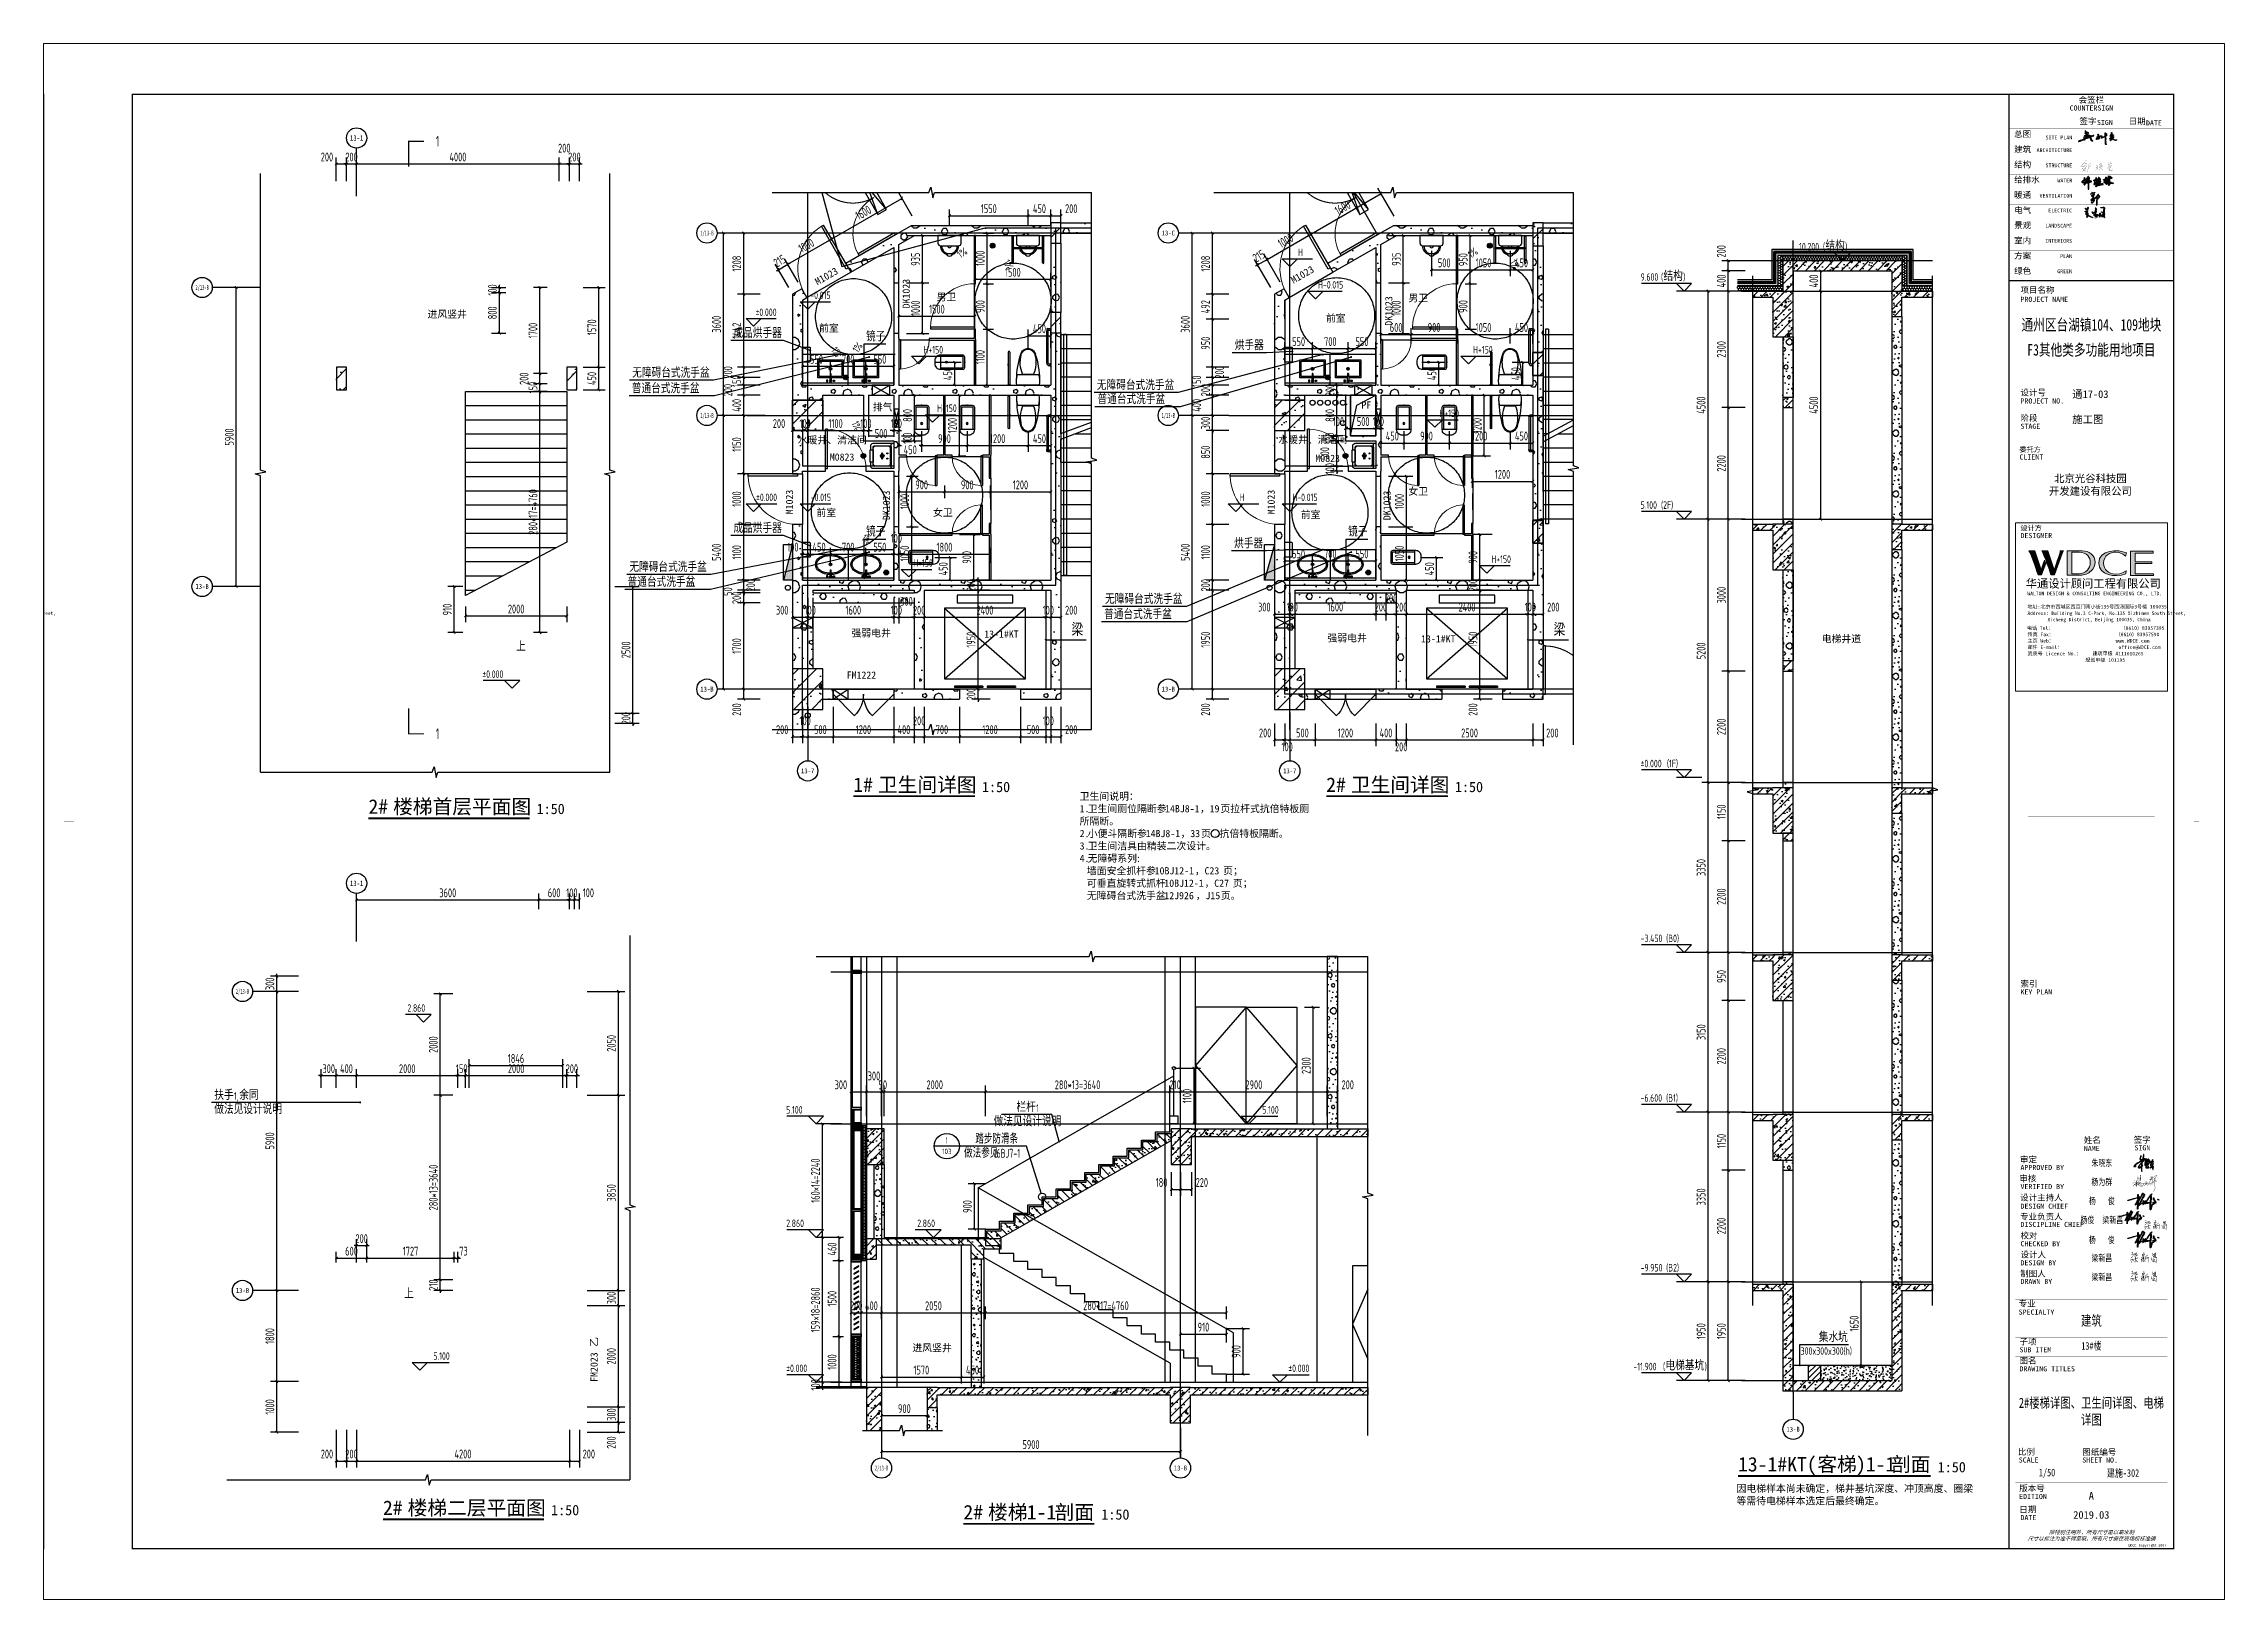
# Paper-space layout '建施302-2#楼梯详图、卫生间详图、电梯详图' of a CAD drawing. Extents: x -10 to 851, y -10 to 604.
# The model-space entities are those that its viewports show. They can reach past a viewport. Long polylines and large blocks are cut down to what shows.
import ezdxf
from ezdxf.enums import TextEntityAlignment as Align
from ezdxf.xclip import XClip

# ---------------------------------------------------------------- set-up
doc = ezdxf.new("R2010")
doc.units = 0
doc.header["$LTSCALE"] = 1000
doc.header["$MEASUREMENT"] = 0
doc.header["$XCLIPFRAME"] = 0
for name, pattern in [('13#楼幕墙$0$DASH', [0.35, 0.25, -0.1]), ('DASH', [0.35, 0.25, -0.1]), ('DOTE', [2.42, 2, -0.2, 0.02, -0.2]), ('X-104 13#平面$0$109 3#平面$0$DASH', [0.35, 0.25, -0.1]), ('X-104 13#平面$0$ACAD_ISO04W100', [30, 24, -3, 0, -3]), ('X-104 13#平面$0$DASH', [0.35, 0.25, -0.1]), ('X-104 13#平面$0$DOTE', [2.42, 2, -0.2, 0.02, -0.2])]:
    doc.linetypes.add(name, pattern=pattern)
for name, color, linetype in [('00-图签签名_10', 10, 'Continuous'), ('01-标注_尺寸', 124, 'Continuous'), ('01-标注_标高', 200, 'Continuous'), ('01-标注_符号', 200, 'Continuous'), ('01-标注_轴线坐标', 132, 'Continuous'), ('02-TEXT_标注', 130, 'Continuous'), ('02-TEXT_轴号', 7, 'Continuous'), ('02-TEXT_门窗', 151, 'Continuous'), ('05-填充_天正', 14, 'Continuous'), ('13#楼幕墙$0$A-C_幕墙龙骨', 133, 'Continuous'), ('13#楼幕墙$0$A-C_玻璃幕墙', 140, 'Continuous'), ('13#楼幕墙$0$A-C_窗', 140, 'Continuous'), ('13#楼幕墙$0$A-C_门', 150, 'Continuous'), ('13#楼幕墙$0$A-TECH_结构', 21, 'Continuous'), ('13#楼幕墙$0$A-金属背板', 30, 'Continuous'), ('13#楼幕墙$0$D-铝板', 181, 'Continuous'), ('13#楼幕墙$0$DOOR_FIRE', 220, 'Continuous'), ('A-C_玻璃幕墙', 140, 'Continuous'), ('A-C_窗', 140, 'Continuous'), ('A-E_栏杆', 232, 'Continuous'), ('A-E_电梯', 171, 'Continuous'), ('A-O_屋面', 201, 'Continuous'), ('A-O_防水层', 222, 'Continuous'), ('A-SUR_保温', 222, 'Continuous'), ('A-SUR_看线', 231, 'Continuous'), ('A-金属背板', 30, 'Continuous'), ('A_AXIS-轴线', 36, 'DOTE'), ('A_STR-砌块墙', 121, 'Continuous'), ('A_STR-砼墙', 51, 'Continuous'), ('A_STR-砼柱', 51, 'Continuous'), ('AXIS_TEXT', 7, 'Continuous'), ('DIM_SYMB', 3, 'Continuous'), ('DOOR_FIRE_TEXT', 7, 'Continuous'), ('E-立面轮廓', 241, 'Continuous'), ('S_E_A-E_楼梯', 4, 'Continuous'), ('S_SURFACE', 6, 'Continuous'), ('X-104 13#平面$0$00-基础条件', 4, 'Continuous'), ('X-104 13#平面$0$01-标注_尺寸', 124, 'Continuous'), ('X-104 13#平面$0$01-标注_轴线坐标', 132, 'Continuous'), ('X-104 13#平面$0$02-TEXT_轴号', 7, 'Continuous'), ('X-104 13#平面$0$A-C_玻璃幕墙', 140, 'Continuous'), ('X-104 13#平面$0$A-C_窗', 140, 'Continuous'), ('X-104 13#平面$0$A-C_门', 150, 'Continuous'), ('X-104 13#平面$0$A-E_楼梯', 171, 'Continuous'), ('X-104 13#平面$0$A-E_电梯', 171, 'Continuous'), ('X-104 13#平面$0$A-I_卫-洁具', 241, 'Continuous'), ('X-104 13#平面$0$A-I_卫-隔断', 214, 'Continuous'), ('X-104 13#平面$0$A-O_分水线', 127, 'Continuous'), ('X-104 13#平面$0$A-O_屋面', 201, 'Continuous'), ('X-104 13#平面$0$A-O_散水', 134, 'Continuous'), ('X-104 13#平面$0$A-SUR_保温', 222, 'Continuous'), ('X-104 13#平面$0$A-TECH_暖通', 6, 'Continuous'), ('X-104 13#平面$0$A-TECH_水', 3, 'Continuous'), ('X-104 13#平面$0$A-TECH_电气', 240, 'Continuous'), ('X-104 13#平面$0$A-TECH_结构', 21, 'Continuous'), ('X-104 13#平面$0$A_AXIS-轴线', 36, 'X-104 13#平面$0$DOTE'), ('X-104 13#平面$0$DOOR_FIRE', 220, 'Continuous'), ('X-104 13#平面$0$DUCT-加压送风管端线', 2, 'Continuous'), ('X-104 13#平面$0$EH_玻璃', 156, 'Continuous'), ('X-104 13#平面$0$EH_石材', 116, 'Continuous'), ('X-104 13#平面$0$M-场地 车库入口', 41, 'Continuous'), ('X-104 13#平面$0$M-用地 红线', 20, 'X-104 13#平面$0$ACAD_ISO04W100'), ('X-104 13#平面$0$M-绿化 首层轮廓', 197, 'Continuous'), ('X-104 13#平面$0$M-道路 边线', 151, 'Continuous'), ('X-104 13#平面$0$PUB_TEXT', 7, 'Continuous'), ('X-104 13#平面$0$s-colu', 40, 'Continuous'), ('X-104 13#平面$0$VPIPE-中水', 122, 'X-104 13#平面$0$TG_Z'), ('X-104 13#平面$0$VPIPE-喷淋', 6, 'X-104 13#平面$0$TG_ZP'), ('X-104 13#平面$0$VPIPE-废水', 31, 'X-104 13#平面$0$TG_F'), ('X-104 13#平面$0$VPIPE-污水', 2, 'X-104 13#平面$0$TG_W'), ('X-104 13#平面$0$VPIPE-给水', 3, 'X-104 13#平面$0$TG_J'), ('X-104 13#平面$0$VPIPE-通气', 3, 'Continuous'), ('X-104 13#平面$0$X-104 13#平面$0$A-TECH_结构', 21, 'Continuous'), ('X-104 13#平面$0$图例', 7, 'Continuous'), ('X-104 13#平面$0$建-标注-文本', 254, 'Continuous'), ('X-104 13#平面$1$05-填充_天正', 26, 'Continuous'), ('X-104 13#平面$1$A-E_栏杆', 232, 'Continuous'), ('X-104 13#平面$1$A_STR-砌块墙', 121, 'Continuous'), ('X-104 13#平面$1$A_STR-砼柱', 51, 'Continuous'), ('建-标注-尺寸', 80, 'Continuous'), ('建-标注-文本', 254, 'Continuous'), ('建-标注-索引', 75, 'Continuous')]:
    doc.layers.add(name, color=color, linetype=linetype)
for name, color, linetype, plot in [('04-不打印_视口', 5, 'Continuous', False), ('13#楼幕墙$0$04-不打印_辅助线', 165, 'Continuous', False), ('X-104 13#平面$0$04-不打印_面积', 5, 'Continuous', False)]:
    doc.layers.add(name, color=color, linetype=linetype, plot=plot)
doc.layers.add('X-104 13#平面$0$000套内', color=226, linetype='Continuous', lineweight=30, plot=False)
doc.styles.add('_TCH_AXIS', font='STXIHEI_0.TTF', dxfattribs={"width": 0.75})
doc.styles.add('_TCH_DIM', font='ros1.shx', dxfattribs={"bigfont": 'jd.shx'})
doc.styles.add('_TCH_DIM_T3', font='ROS1', dxfattribs={"width": 0.8, "bigfont": 'JD'})
doc.styles.add('_TCH_LABEL', font='ros1.shx', dxfattribs={"bigfont": 'jd.shx'})
doc.styles.add('_TCH_WINDOW', font='STXIHEI_0.TTF')
doc.styles.add('COMPLEX', font='COMPLEX')
doc.styles.get("Standard").update_dxf_attribs({"font": 'STXIHEI_0.TTF'})
doc.styles.add('X-104 13#平面$0$_TCH_AXIS', font='STXIHEI_0.TTF', dxfattribs={"width": 0.75})
doc.styles.add('X-104 13#平面$0$_TCH_DIM', font='ros1.shx', dxfattribs={"width": 0.8, "bigfont": 'jd.shx'})
doc.styles.add('X-104 13#平面$0$_TCH_DIM_T3', font='ros1.shx', dxfattribs={"width": 0.8, "bigfont": 'jd.shx'})
doc.styles.add('X-104 13#平面$0$_TCH_SPACE', font='STXIHEI_0.TTF', dxfattribs={"width": 0.75, "height": 5})
doc.styles.add('X-104 13#平面$0$Standard', font='ros1.shx', dxfattribs={"width": 0.75, "bigfont": 'jd.shx'})
doc.styles.add('X-104 13#平面$0$TG_LINETYPE', font='STXIHEI_0.TTF', dxfattribs={"width": 0.75, "height": 3})
doc.styles.add('华文细黑', font='STXIHEI_0.TTF', dxfattribs={"width": 0.75, "height": 10})
doc.styles.add('图签信息$0$hwxh', font='STXIHEI_0.TTF')
doc.styles.add('图签信息$0$华文细黑', font='STXIHEI_0.TTF', dxfattribs={"height": 10})
doc.styles.add('样式 1', font='ros1.shx', dxfattribs={"width": 0.75, "bigfont": 'jd.shx'})
doc.linetypes.add('X-104 13#平面$0$TG_F', pattern='A,2,-0.3,["F",X-104 13#平面$0$TG_LINETYPE,S=0.1,R=0,X=-0.23,Y=-0.15],0', length=2.3)
doc.linetypes.add('X-104 13#平面$0$TG_J', pattern='A,2,-0.3,["J",X-104 13#平面$0$TG_LINETYPE,S=0.1,R=0,X=-0.23,Y=-0.15],0', length=2.3)
doc.linetypes.add('X-104 13#平面$0$TG_W', pattern='A,2,-0.3,["W",X-104 13#平面$0$TG_LINETYPE,S=0.1,R=0,X=-0.28,Y=-0.15],0', length=2.3)
doc.linetypes.add('X-104 13#平面$0$TG_Z', pattern='A,2,-0.3,["Z",X-104 13#平面$0$TG_LINETYPE,S=0.1,R=0,X=-0.23,Y=-0.15],0', length=2.3)
doc.linetypes.add('X-104 13#平面$0$TG_ZP', pattern='A,5,-0.6,["ZP",X-104 13#平面$0$TG_LINETYPE,S=0.1,R=0,X=-0.52,Y=-0.15],0', length=5.6)
doc.dimstyles.new('_TCH_ARCH&&50', dxfattribs={"dimtxt": 175, "dimasz": 50, "dimexe": 125, "dimexo": 150, "dimgap": 50, "dimtad": 1, "dimdec": 0, "dimzin": 0, "dimdsep": 46, "dimtxsty": '_TCH_DIM_T3', "dimblk": 'ARCHTICK', "dimcen": 0.09, "dimclrt": 7, "dimazin": 2, "dimtfac": 1, "dimtdec": 0, "dimtix": 1, "dimtmove": 2, "dimatfit": 3, "dimfxl": 0, "dimtolj": 1, "dimtzin": 0, "dimarcsym": 0})
doc.dimstyles.new('X-104 13#平面$0$_TCH_ARCH&&100', dxfattribs={"dimtxt": 350, "dimasz": 100, "dimexe": 250, "dimexo": 300, "dimgap": 100, "dimtad": 1, "dimdec": 0, "dimzin": 0, "dimdsep": 46, "dimtxsty": 'X-104 13#平面$0$_TCH_DIM_T3', "dimblk": 'X-104 13#平面$0$_ArchTick', "dimcen": 0.09, "dimclrt": 7, "dimazin": 2, "dimtfac": 1, "dimtdec": 0, "dimtix": 1, "dimtmove": 2, "dimatfit": 3, "dimfxl": 0, "dimtolj": 1, "dimtzin": 0, "dimarcsym": 0})
doc.dimstyles.new('X-104 13#平面$0$_TCH_ARCH&&20', dxfattribs={"dimtxt": 70, "dimasz": 20, "dimexe": 50, "dimexo": 60, "dimgap": 20, "dimtad": 1, "dimdec": 0, "dimzin": 0, "dimdsep": 46, "dimtxsty": 'X-104 13#平面$0$_TCH_DIM_T3', "dimblk": 'X-104 13#平面$0$_ArchTick', "dimcen": 0.09, "dimclrt": 7, "dimazin": 2, "dimtfac": 1, "dimtdec": 0, "dimtix": 1, "dimtmove": 2, "dimatfit": 3, "dimfxl": 0, "dimtolj": 1, "dimtzin": 0, "dimarcsym": 0})
doc.dimstyles.new('X-104 13#平面$0$_TCH_ARROW&&100', dxfattribs={"dimtxt": 350, "dimasz": 200, "dimexe": 250, "dimexo": 300, "dimgap": 100, "dimtad": 1, "dimdec": 0, "dimzin": 0, "dimdsep": 46, "dimtxsty": 'X-104 13#平面$0$_TCH_DIM_T3', "dimcen": 0.09, "dimclrt": 7, "dimazin": 2, "dimtfac": 1, "dimtdec": 0, "dimtix": 1, "dimtmove": 2, "dimatfit": 3, "dimfxl": 0, "dimtolj": 1, "dimtzin": 0, "dimarcsym": 0})
pattern_1 = [(0, (354, -366), (600, 1200), [0, -1200]), (0, (-348, -528), (600, 1200), [0, -1200]), (0, (42, -540), (600, 1200), [0, -1200]), (0, (468, -186), (600, 1200), [0, -1200]), (0, (-30, -600), (600, 1200), [0, -1200]), (0, (588, 570), (600, 1200), [0, -1200]), (0, (222, 474), (600, 1200), [0, -1200]), (0, (414, 324), (600, 1200), [0, -1200]), (0, (-564, 300), (600, 1200), [0, -1200]), (0, (24, 246), (600, 1200), [0, -1200]), (0, (-204, -60), (600, 1200), [0, -1200]), (0, (-192, -510), (600, 1200), [0, -1200]), (0, (258, -558), (600, 1200), [0, -1200]), (0, (588, -30), (600, 1200), [0, -1200]), (0, (-534, -216), (600, 1200), [0, -1200]), (0, (-432, -12), (600, 1200), [0, -1200]), (0, (36, -96), (600, 1200), [0, -1200]), (0, (-132, -270), (600, 1200), [0, -1200]), (0, (-228, 126), (600, 1200), [0, -1200]), (0, (-78, 576), (600, 1200), [0, -1200]), (0, (-486, -468), (600, 1200), [0, -1200]), (0, (174, 330), (600, 1200), [0, -1200]), (0, (-384, 348), (600, 1200), [0, -1200]), (0, (-480, 504), (600, 1200), [0, -1200]), (130.601294, (514.286, 194.286), (-2999.999967, 3600.000016), [52.683, -22074.222]), (18.43495, (428.57, 217.14), (3000, 1200), [54.2105, -7535.256]), (90, (428.6, 165.7), (600, 1200), [51.429, -2348.571]), (161.56505, (480, 148.57), (-3000.00002, 1199.9999), [54.2105, -7535.256]), (53.1301, (480, 148.57), (600, 1200), [57.143, -5942.857]), (135, (525.7, -462.86), (-600.0001, 1199.9999), [48.487, -3345.625]), (45, (457.14, -462.86), (600, 1200), [48.487, -3345.625]), (135, (491.43, -497.14), (-600.0001, 1199.9999), [48.487, -3345.625]), (45, (491.43, -497.14), (600, 1200), [48.487, -3345.625]), (116.56505, (-51.4, 342.9), (-0.0001, 2400), [63.888, -1277.753]), (180, (-80, 400), (-600, 1200), [68.571, -1131.4285]), (63.43495, (-177.1, 342.9), (5e-06, 2400), [63.888, -1277.753]), (116.56505, (-148.6, 285.7), (-0.0001, 2400), [63.888, -1277.753]), (0, (-148.6, 285.7), (600, 1200), [68.571, -1131.4285]), (63.43495, (-80, 285.7), (5e-06, 2400), [63.888, -1277.753]), (107.102728, (400, -62.857), (-1799.999931, 6000.00001), [77.723, -32565.805]), (143.972626, (377.14, 11.43), (-11399.999855, 8399.99999), [77.723, -16244.04]), (180, (314.3, 57.1), (-600, 1200), [74.286, -1125.714]), (36.027373, (177.14, 11.43), (11399.999916, 8399.99991), [77.723, -16244.04]), (71.56505, (154.29, -57.14), (1800, 6000), [72.281, -7517.186]), (107.102728, (177.143, -131.43), (-1799.999931, 6000.00001), [77.723, -32565.805]), (143.972626, (240, -177.14), (-11399.999855, 8399.99999), [77.723, -16244.04]), (0, (240, -177.1), (600, 1200), [74.286, -1125.714]), (36.027373, (314.29, -177.14), (11399.999916, 8399.99991), [77.723, -16244.04]), (71.56505, (377.14, -131.43), (1800, 6000), [72.281, -7517.186]), (150.25512, (411.43, 497.14), (-1800, 1199.99999), [46.07, -9628.639]), (90, (371.4, 474.3), (600, 1200), [45.714, -2354.2855]), (29.74488, (371.43, 474.29), (1800, 1200), [46.07, -9628.639]), (116.56505, (131.4, -354.3), (-0.0001, 2400), [63.888, -1277.753]), (168.69007, (102.86, -297.14), (-5400, 1199.99997), [58.2745, -12179.371]), (41.185925, (0, -325.714), (14999.99991, 13199.999885), [60.744, -25451.604]), (90, (0, -382.86), (600, 1200), [57.143, -2342.857]), (138.814074, (45.714, -422.857), (-14999.999733, 13200.000084), [60.744, -25451.604]), (16.699244, (45.714, -422.857), (19799.99985, 5999.999937), [59.659, -24997.075]), (60.945396, (102.86, -405.714), (599.999998, 1199.99999), [58.832, -24650.679]), (109.983106, (-371.43, 148.57), (-3000.000011, 8399.999978), [66.884, -28024.395]), (155.556045, (-394.286, 211.43), (-7800.00003, 3599.999925), [69.046, -28930.263]), (24.443955, (-520, 211.43), (7800.000004, 3599.999983), [69.046, -28930.263]), (70.016893, (-542.857, 148.57), (3000.000009, 8399.99998), [66.884, -28024.395]), (109.983106, (-520, 85.714), (-3000.000011, 8399.999978), [66.884, -28024.395]), (160.01689, (-457.14, 62.86), (-3000, 1199.999945), [66.884, -13978.755]), (19.98311, (-457.14, 62.86), (2999.999984, 1200), [66.884, -13978.755]), (70.016893, (-394.286, 85.714), (3000.000009, 8399.99998), [66.884, -28024.395]), (122.00538, (74.29, 40), (-600.00008, 1199.99994), [53.9085, -11266.868]), (18.43495, (-5.71, 68.57), (3000, 1200), [54.2105, -7535.256]), (90, (-5.7, 17.14), (600, 1200), [51.429, -2348.571]), (161.56505, (45.71, 0), (-3000.00002, 1199.9999), [54.2105, -7535.256]), (54.46232, (45.714, 0), (4199.999994, 5999.99999), [49.156, -20596.423]), (116.56505, (-274.3, -251.4), (-0.0001, 2400), [63.888, -1277.753]), (180, (-302.9, -194.3), (-600, 1200), [62.857, -1137.143]), (59.03624, (-400, -251.43), (600, 1199.999994), [66.6395, -13927.644]), (120.963756, (-365.71, -308.57), (-600.00008, 1199.999945), [66.6395, -13927.644]), (0, (-365.7, -308.6), (600, 1200), [62.857, -1137.143]), (63.43495, (-302.9, -308.6), (5e-06, 2400), [63.888, -1277.753])]
pattern_2 = [(45, (0, 0), (-176.7767, 176.7767), []), (50, (0, 0), (717.2602, -62.7521), [75, -825]), (355, (0, 0), (-138.7513, 752.1921), [60, -660]), (100.4514, (59.8, -5.2), (578.5094, 689.4395), [63.7402, -701.142]), (46.1842, (0, 200), (1067.241, -165.519), [112.5, -1237.5]), (96.6356, (88.9, 186.2), (934.6627, 974.118), [95.6103, -1051.713]), (351.1842, (0, 200), (934.662, 974.1186), [90, -990]), (21, (100, 150), (596.907, -402.6189), [75, -825]), (326, (100, 150), (243.3153, 725.15), [60, -660]), (71.4514, (149.74, 116.45), (840.2226, 322.5305), [63.7402, -701.142]), (37.5, (0, 0), (12.15986, 332.89385), [0, -652, 0, -670, 0, -662.5]), (7.5, (0, 0), (263.06954, 394.4117), [0, -382, 0, -637, 0, -252.5]), (327.5, (-223, 0), (533.82244, -22.55487), [0, -250, 0, -780, 0, -1035]), (317.5, (-323, 0), (583.1862, 100.105), [0, -325, 0, -518, 0, -735])]
pattern_3 = [(315, (-6804.91, 15441.17), (88.38835, 88.38835), []), (320, (-6804.9, 15441.17), (-31.37607, -358.6301), [37.5, -412.5]), (265, (-6804.9, 15441.17), (376.0961, 69.3757), [30, -330]), (10.4514, (-6807.52, 15411.28), (344.7198, -289.2547), [31.8701, -350.57106]), (316.1842, (-6704.9, 15441.17), (-82.7595, -533.6205), [56.25, -618.75]), (6.6356, (-6711.8, 15396.7), (487.059, -467.3314), [47.8051, -525.8565]), (261.1842, (-6704.9, 15441.17), (487.0593, -467.331), [45, -495]), (291, (-6729.9, 15391.17), (-201.30945, -298.45353), [37.5, -412.5]), (236, (-6729.9, 15391.17), (362.575, -121.6577), [30, -330]), (341.4514, (-6746.7, 15366.3), (161.26525, -420.1113), [31.8701, -350.57106]), (307.5, (-6804.91, 15441.17), (166.44693, -6.07993), [0, -326, 0, -335, 0, -331.25]), (277.5, (-6804.91, 15441.17), (197.20586, -131.53477), [0, -191, 0, -318.5, 0, -126.25]), (237.5, (-6804.91, 15552.67), (-11.27744, -266.91122), [0, -125, 0, -390, 0, -517.5]), (227.5, (-6804.9, 15602.67), (50.0525, -291.59308), [0, -162.5, 0, -259, 0, -367.5])]
pattern_4 = [(45, (-849.99, -261.96), (-112.253, 112.253), [])]
pattern_5 = [(45, (-843.80595, -349.1901), (-0.088388348, 0.088388348), [])]
pattern_6 = [(45, (41410, 5700), (-70160, 70160), [])]
pattern_7 = [(45, (0, 0), (-88.38835, 88.38835), []), (50, (0, 0), (358.6301, -31.37607), [37.5, -412.5]), (355, (0, 0), (-69.37567, 376.09607), [30, -330]), (100.4514, (29.9, -2.6), (289.2547, 344.71977), [31.8701, -350.57106]), (46.1842, (0, 100), (533.6205, -82.7595), [56.25, -618.75]), (96.6356, (44.47, 93.1), (467.3314, 487.059), [47.8051, -525.8565]), (351.1842, (0, 100), (467.331, 487.0593), [45, -495]), (21, (50, 75), (298.45353, -201.30945), [37.5, -412.5]), (326, (50, 75), (121.65767, 362.575), [30, -330]), (71.4514, (74.87, 58.22), (420.1113, 161.26525), [31.8701, -350.57106]), (37.5, (0, 0), (6.07993, 166.44693), [0, -326, 0, -335, 0, -331.25]), (7.5, (0, 0), (131.53477, 197.20586), [0, -191, 0, -318.5, 0, -126.25]), (327.5, (-111.5, 0), (266.91122, -11.27744), [0, -125, 0, -390, 0, -517.5]), (317.5, (-161.5, 0), (291.59308, 50.0525), [0, -162.5, 0, -259, 0, -367.5])]
pattern_8 = [(0, (177, -183), (300, 600), [0, -600]), (0, (-174, -264), (300, 600), [0, -600]), (0, (21, -270), (300, 600), [0, -600]), (0, (234, -93), (300, 600), [0, -600]), (0, (-15, -300), (300, 600), [0, -600]), (0, (294, 285), (300, 600), [0, -600]), (0, (111, 237), (300, 600), [0, -600]), (0, (207, 162), (300, 600), [0, -600]), (0, (-282, 150), (300, 600), [0, -600]), (0, (12, 123), (300, 600), [0, -600]), (0, (-102, -30), (300, 600), [0, -600]), (0, (-96, -255), (300, 600), [0, -600]), (0, (129, -279), (300, 600), [0, -600]), (0, (294, -15), (300, 600), [0, -600]), (0, (-267, -108), (300, 600), [0, -600]), (0, (-216, -6), (300, 600), [0, -600]), (0, (18, -48), (300, 600), [0, -600]), (0, (-66, -135), (300, 600), [0, -600]), (0, (-114, 63), (300, 600), [0, -600]), (0, (-39, 288), (300, 600), [0, -600]), (0, (-243, -234), (300, 600), [0, -600]), (0, (87, 165), (300, 600), [0, -600]), (0, (-192, 174), (300, 600), [0, -600]), (0, (-240, 252), (300, 600), [0, -600]), (130.601294, (257.143, 97.143), (-1499.9999834, 1800.000008), [26.3416, -11037.111]), (18.43495, (214.29, 108.57), (1499.999994, 599.999996), [27.1052, -3767.6279]), (90, (214.3, 82.86), (300, 600), [25.7143, -1174.2857]), (161.56505, (240, 74.29), (-1500.000008, 599.999955), [27.1052, -3767.6279]), (53.1301, (240, 74.29), (300, 600), [28.5714, -2971.4285]), (135, (262.86, -231.43), (-300.00004, 599.99996), [24.2437, -1672.8126]), (45, (228.57, -231.43), (300, 600), [24.2437, -1672.8126]), (135, (245.71, -248.57), (-300.00004, 599.99996), [24.2437, -1672.8126]), (45, (245.71, -248.57), (300, 600), [24.2437, -1672.8126]), (116.56505, (-25.7, 171.43), (-5e-05, 1200), [31.9438, -638.8765]), (180, (-40, 200), (-300, 600), [34.2857, -565.7142]), (63.43495, (-88.57, 171.43), (3e-06, 1200), [31.9438, -638.8765]), (116.56505, (-74.3, 142.86), (-5e-05, 1200), [31.9438, -638.8765]), (0, (-74.3, 142.86), (300, 600), [34.2857, -565.7142]), (63.43495, (-40, 142.86), (3e-06, 1200), [31.9438, -638.8765]), (107.102728, (200, -31.429), (-899.9999656, 3000.0000048), [38.8613, -16282.9025]), (143.972626, (188.57, 5.714), (-5699.999928, 4199.999995), [38.8613, -8122.02]), (180, (157.14, 28.6), (-300, 600), [37.1429, -562.8571]), (36.027373, (88.57, 5.714), (5699.999958, 4199.999955), [38.8613, -8122.02]), (71.56505, (77.14, -28.57), (900.000005, 2999.999995), [36.1403, -3758.5928]), (107.102728, (88.571, -65.714), (-899.9999656, 3000.0000048), [38.8613, -16282.9025]), (143.972626, (120, -88.57), (-5699.999928, 4199.999995), [38.8613, -8122.02]), (0, (120, -88.6), (300, 600), [37.1429, -562.8571]), (36.027373, (157.143, -88.57), (5699.999958, 4199.999955), [38.8613, -8122.02]), (71.56505, (188.57, -65.71), (900.000005, 2999.999995), [36.1403, -3758.5928]), (150.25512, (205.714, 248.57), (-900.000002, 599.999993), [23.035, -4814.3196]), (90, (185.7, 237.14), (300, 600), [22.8571, -1177.1427]), (29.74488, (185.714, 237.14), (900, 599.999997), [23.035, -4814.3196]), (116.56505, (65.7, -177.14), (-5e-05, 1200), [31.9438, -638.8765]), (168.690067, (51.43, -148.57), (-2700.000002, 599.999985), [29.1373, -6089.6855]), (41.185925, (0, -162.857), (7499.9999546, 6599.9999423), [30.3718, -12725.802]), (90, (0, -191.43), (300, 600), [28.5714, -1171.4285]), (138.814074, (22.857, -211.429), (-7499.9998667, 6600.000042), [30.3718, -12725.802]), (16.699244, (22.857, -211.429), (9899.9999255, 2999.9999686), [29.8295, -12498.5375]), (60.945396, (51.43, -202.857), (299.9999992, 599.9999947), [29.4161, -12325.3395]), (109.983106, (-185.714, 74.286), (-1500.0000056, 4199.999989), [33.442, -14012.1975]), (155.556045, (-197.143, 105.714), (-3900.000015, 1799.9999626), [34.523, -14465.1315]), (24.443955, (-260, 105.714), (3900.000002, 1799.9999913), [34.523, -14465.1315]), (70.016893, (-271.429, 74.286), (1500.0000045, 4199.9999896), [33.442, -14012.1975]), (109.983106, (-260, 42.857), (-1500.0000056, 4199.999989), [33.442, -14012.1975]), (160.016893, (-228.57, 31.43), (-1500.000001, 599.999973), [33.442, -6989.3775]), (19.983107, (-228.57, 31.43), (1499.999992, 599.999999), [33.442, -6989.3775]), (70.016893, (-197.143, 42.857), (1500.0000045, 4199.9999896), [33.442, -14012.1975]), (122.005383, (37.14, 20), (-300.00004, 599.99997), [26.9542, -5633.434]), (18.43495, (-2.86, 34.29), (1499.999994, 599.999996), [27.1052, -3767.6279]), (90, (-2.86, 8.57), (300, 600), [25.7143, -1174.2857]), (161.56505, (22.86, 0), (-1500.000008, 599.999955), [27.1052, -3767.6279]), (54.462322, (22.857, 0), (2099.999997, 2999.9999955), [24.578, -10298.2115]), (116.56505, (-137.14, -125.7), (-5e-05, 1200), [31.9438, -638.8765]), (180, (-151.4, -97.14), (-300, 600), [31.4286, -568.5714]), (59.036243, (-200, -125.714), (300.000001, 599.999997), [33.3197, -6963.822]), (120.963756, (-182.857, -154.286), (-300.000041, 599.999972), [33.3197, -6963.822]), (0, (-182.86, -154.3), (300, 600), [31.4286, -568.5714]), (63.43495, (-151.43, -154.3), (3e-06, 1200), [31.9438, -638.8765])]

psp = doc.layouts.new('建施302-2#楼梯详图、卫生间详图、电梯详图')

# ---------------------------------------------------------------- texts
at = {"color": 3, "insert": (798.5, 99.79), "char_height": 4, "attachment_point": 5, "style": '华文细黑'}
psp.add_mtext_dynamic_manual_height_columns('建筑', width=36.9211, gutter_width=1750, heights=[0], dxfattribs=at)
at = {"color": 2, "attachment_point": 5, "style": '华文细黑'}
for s, width, gutter_width, insert, char_height in [('13#楼', 31.6304, 1750, (798.5, 89.86), 3), ('2#楼梯详图、卫生间详图、电梯详图', 57.1956, 11, (798.5, 64.04), 4), ('1/50', 22.9764, 11, (781, 39.71), 3), ('建施-302', 31.8545, 11, (811, 39.71), 3)]:
    psp.add_mtext_dynamic_manual_height_columns(s, width=width, gutter_width=gutter_width, heights=[0], dxfattribs=dict(at, insert=insert, char_height=char_height))

msp = doc.modelspace()

# ---------------------------------------------------------------- texts
at = {"layer": '00-图签签名_10', "char_height": 130, "attachment_point": 5, "style": '华文细黑'}
for s, insert, width in [('朱晓东', (209107.4, 23363.3), 7373.555), ('杨为群', (209107.4, 22988.3), 1604.887), ('杨   俊', (209107.4, 22613.3), 6164.565), ('杨俊  梁新昌', (209107.4, 22238.3), 6551.062), ('杨   俊', (209106, 21844.3), 2397.201), ('梁新昌', (209107.4, 21488.3), 3447.144), ('梁新昌', (209107.4, 21113.3), 3837.445)]:
    msp.add_mtext(s, dxfattribs=dict(at, insert=insert, width=width))
at = {"layer": '02-TEXT_标注'}
for s, height, style, width, p in [('1', 212.5, '_TCH_LABEL', 0.705882, (176220.9, 43425.5)), ('H', 148.8, '_TCH_DIM', 0.705882, (193240.2, 41263.3)), ('10.200', 148.75, '_TCH_DIM', 0.705882, (203130.7, 41377.9)), ('(', 148.8, '_TCH_DIM', 0.705882, (203602.2, 41377.9)), (')', 148.8, '_TCH_DIM', 0.705882, (204039.2, 41377.9)), ('9.600', 148.75, '_TCH_DIM', 0.705882, (200002.3, 40777.9)), ('(', 148.8, '_TCH_DIM', 0.705882, (200405.4, 40777.9)), (')', 148.8, '_TCH_DIM', 0.705882, (200842.4, 40777.9)), ('-0.015', 148.75, '_TCH_DIM', 0.705882, (183611, 40418.4)), ('H-0.015', 148.75, '_TCH_DIM', 0.705882, (193634.6, 40624.4)), ('%%P0.000', 148.75, '_TCH_DIM', 0.705882, (182530.5, 40083.3)), ('H+150', 148.75, '_TCH_DIM', 0.705882, (185845.6, 39342.1)), ('H+150', 148.75, '_TCH_DIM', 0.705882, (196695.5, 39342.1)), ('H+150', 148.75, '_TCH_DIM', 0.705882, (186115.5, 38188.8)), ('H+150', 148.75, '_TCH_DIM', 0.705882, (196030.9, 38089)), ('%%P0.000', 148.75, '_TCH_DIM', 0.705882, (182540.1, 36430.1)), ('-0.015', 148.75, '_TCH_DIM', 0.705882, (183620.6, 36430.1)), ('H', 148.8, '_TCH_DIM', 0.705882, (192086, 36430.1)), ('H-0.015', 148.75, '_TCH_DIM', 0.705882, (193127.8, 36430.1)), ('5.100', 148.75, '_TCH_DIM', 0.705882, (200002.3, 36277.9)), ('(2F)', 148.75, '_TCH_DIM', 0.705882, (200405.4, 36277.9)), ('H+150', 148.75, '_TCH_DIM', 0.705882, (197056.1, 35210.2)), ('H+150', 148.75, '_TCH_DIM', 0.705882, (185643.7, 35136.5)), ('%%P0.000', 148.75, '_TCH_DIM', 0.705882, (177136.9, 32941.1)), ('1', 212.5, '_TCH_LABEL', 0.705882, (176220.9, 31731.8)), ('%%P0.000', 148.75, '_TCH_DIM', 0.705882, (200002.3, 31177.9)), ('(1F)', 148.75, '_TCH_DIM', 0.705882, (200522.1, 31177.9)), ('-3.450', 148.75, '_TCH_DIM', 0.705882, (200002.3, 27727.9)), ('(B0)', 148.75, '_TCH_DIM', 0.705882, (200506, 27727.9)), ('2.860', 148.75, '_TCH_DIM', 0.705882, (175658.5, 26352.3)), ('1,', 148.75, '_TCH_DIM', 0.705882, (172233.7, 24617.1)), ('-6.600', 148.75, '_TCH_DIM', 0.705882, (200002.3, 24577.9)), ('(B1)', 148.75, '_TCH_DIM', 0.705882, (200506, 24577.9)), ('5.100', 148.75, '_TCH_DIM', 0.705882, (183135.4, 24343.8)), ('1', 148.8, '_TCH_DIM', 0.705882, (188069.4, 24376.9)), ('5.100', 148.75, '_TCH_DIM', 0.705882, (192534.1, 24343.8)), ('踏步防滑条', 173.64, '样式 1', 0.75, (186867.6, 23753.9)), ('做法参见', 173.64, '样式 1', 0.75, (186646.6, 23473.9)), ('16BJ7-1', 175, '样式 1', 0.75, (187228.6, 23473.9)), ('2.860', 148.75, '_TCH_DIM', 0.705882, (183135.4, 22103.8)), ('2.860', 148.75, '_TCH_DIM', 0.705882, (185722.1, 22103.8)), ('-9.950', 148.75, '_TCH_DIM', 0.705882, (200002.3, 21227.9)), ('(B2)', 148.75, '_TCH_DIM', 0.705882, (200506, 21227.9)), ('5.100', 148.75, '_TCH_DIM', 0.705882, (176170.5, 19485.2)), ('%%P0.000', 148.75, '_TCH_DIM', 0.705882, (183135.4, 19243.8)), ('%%P0.000', 148.75, '_TCH_DIM', 0.705882, (193047.3, 19243.8)), ('-11.900', 148.75, '_TCH_DIM', 0.705882, (199860.3, 19277.9)), ('(', 148.8, '_TCH_DIM', 0.705882, (200444.5, 19277.9)), (')', 148.8, '_TCH_DIM', 0.705882, (201269.5, 19277.9))]:
    msp.add_text(s, height=height, dxfattribs=dict(at, style=style, width=width)).set_placement(p)
at = {"layer": '02-TEXT_标注', "style": '_TCH_DIM', "width": 0.705882}
for rotation, p in [(36.09085, (186580.5, 41216.7)), (36.09085, (196657.6, 41216.7)), (300.31097, (187412.6, 41140.2)), (300.31097, (197406, 41140.2)), (305.62301, (184014.2, 39403.4)), (55.20482, (184551.8, 39346.4)), (293.7381, (184421.4, 37966.9)), (322.48677, (184605.8, 35671.6))]:
    msp.add_text('1%%%', height=148.75, rotation=rotation, dxfattribs=at).set_placement(p)
at = {"layer": '02-TEXT_标注'}
for s, height, style, p in [('结构', 173.64, '_TCH_DIM', (203651.2, 41377.9)), ('结构', 173.64, '_TCH_DIM', (200454.4, 40777.9)), ('成品烘手器', 173.64, '_TCH_DIM', (182095.4, 39653.7)), ('镜子', 173.64, '_TCH_DIM', (184710.6, 39584.8)), ('烘手器', 173.64, '_TCH_DIM', (191991, 39411.5)), ('普通台式洗手盆', 173.64, '_TCH_DIM', (180087.1, 38560.3)), ('无障碍台式洗手盆', 173.64, '_TCH_DIM', (180096, 38868.1)), ('无障碍台式洗手盆', 173.64, '_TCH_DIM', (189268.2, 38625.3)), ('普通台式洗手盆', 173.64, '_TCH_DIM', (189280.5, 38346.4)), ('成品烘手器', 173.64, '_TCH_DIM', (182095.4, 35803.7)), ('镜子', 173.64, '_TCH_DIM', (184710.6, 35734.8)), ('镜子', 173.64, '_TCH_DIM', (194227.2, 35734.8)), ('烘手器', 173.64, '_TCH_DIM', (191977.8, 35501.2)), ('普通台式洗手盆', 173.64, '_TCH_DIM', (180004.1, 34740.8)), ('无障碍台式洗手盆', 173.64, '_TCH_DIM', (180039.3, 35036.3)), ('无障碍台式洗手盆', 173.64, '_TCH_DIM', (189429.7, 34403.4)), ('梁', 248.1, '_TCH_LABEL', (188767.2, 33771.2)), ('普通台式洗手盆', 173.64, '_TCH_DIM', (189411.8, 34103.3)), ('梁', 248.1, '_TCH_LABEL', (198283.8, 33771.2)), ('上', 173.6, '_TCH_DIM', (177803.6, 33468.8)), ('扶手', 173.64, '_TCH_DIM', (171845.8, 24617.1)), ('余同', 173.64, '_TCH_DIM', (172338.7, 24617.1)), ('栏杆', 173.64, '_TCH_DIM', (187681.4, 24376.9)), ('做法见设计说明', 173.64, '_TCH_DIM', (171845.8, 24337.1)), ('做法见设计说明', 173.64, '_TCH_DIM', (187230.3, 24096.9)), ('上', 173.6, '_TCH_DIM', (175593.6, 20697.1)), ('电梯基坑', 173.64, '_TCH_DIM', (200493.5, 19277.9))]:
    msp.add_text(s, height=height, dxfattribs=dict(at, style=style)).set_placement(p)
for s, height, p in [('男卫', 142.71, (186103.6, 40387.6)), ('男卫', 142.71, (195417.9, 40369)), ('进风竖井', 142.71, (176054.2, 40047.8)), ('前室', 142.71, (193790, 39970.1)), ('前室', 142.71, (183783.7, 39772.9)), ('排气', 142.71, (184845, 38215.8)), ('PF', 142.71, (194490.8, 38255.7)), ('水暖井、清洁间', 142.71, (183363.3, 37565.2)), ('水暖井、清洁间', 142.71, (192849.7, 37573.9)), ('女卫', 142.71, (195417.9, 36552.7)), ('前室', 142.71, (183731.6, 36134.4)), ('女卫', 142.71, (186032.7, 36134.4)), ('前室', 142.71, (193292.4, 36093.3)), ('强弱电井', 142.71, (184422.4, 33755.8)), ('13-1#KT', 142.71, (187045.2, 33736.2)), ('强弱电井', 142.71, (193818.6, 33658.1)), ('13-1#KT', 142.71, (195668.1, 33641)), ('电梯井道', 142.71, (203577.2, 33642.5)), ('卫生间说明：', 142.71, (188928.4, 30534.7)), ('所隔断。', 142.71, (188928.4, 30044.7)), ('1.', 142.71, (188928.4, 30289.7)), ('卫生间厕位隔断参', 142.71, (189087.2, 30289.7)), ('14BJ8-1', 142.71, (190615.5, 30289.7)), ('，', 142.7, (191304.1, 30289.7)), ('19', 142.71, (191495.1, 30289.7)), ('页拉杆式抗倍特板厕', 142.71, (191706.8, 30289.7)), ('2.', 142.71, (188928.4, 29799.7)), ('小便斗隔断参', 142.71, (189087.2, 29799.7)), ('卫生间洁具由精装二次设计。', 142.713, (189087.2, 29554.7)), ('14BJ8-1', 142.71, (190233.4, 29799.7)), ('，', 142.7, (190922, 29799.7)), ('33', 142.71, (191113, 29799.7)), ('页', 142.7, (191324.7, 29799.7)), ('抗倍特板隔断。', 142.71, (191690.8, 29799.7)), ('4.', 142.71, (188928.4, 29309.7)), ('3.', 142.71, (188928.4, 29554.7)), ('无障碍系列', 142.71, (189087.2, 29309.7)), (':', 142.7, (190042.4, 29309.7)), ('墙面安全抓杆参', 142.71, (189071.7, 29064.7)), ('可垂直旋转式抓杆', 142.71, (189071.7, 28819.7)), ('10BJ12-1', 142.71, (190409, 29064.7)), ('10BJ12-1', 142.71, (190600.1, 28819.7)), ('，', 142.7, (191203.4, 29064.7)), ('C23', 142.71, (191394.4, 29064.7)), ('，', 142.7, (191394.4, 28819.7)), ('C27', 142.71, (191585.5, 28819.7)), ('页；', 142.71, (191761.4, 29064.7)), ('页；', 142.71, (191952.5, 28819.7)), ('无障碍台式洗手盆', 142.71, (189071.7, 28574.7)), ('12J926', 142.71, (190600.1, 28574.7)), ('，', 142.7, (191221.3, 28574.7)), ('J15', 142.71, (191412.4, 28574.7)), ('页。', 142.71, (191716.2, 28574.7)), ('进风竖井', 142.71, (185626.7, 19649.9)), ('等需待电梯样本选定后最终确定。', 142.713, (201894.8, 16630.6)), ('因电梯样本尚未确定，梯井基坑深度、冲顶高度、圈梁', 142.713, (201894.8, 16875.6))]:
    msp.add_text(s, height=height, dxfattribs=at).set_placement(p)
at = {"layer": '02-TEXT_标注', "width": 0.065041}
msp.add_text('   1   ', height=92.25, dxfattribs=at).set_placement((191593, 29823.5), (191613.5, 29823.5), align=Align.FIT)
at = {"layer": '02-TEXT_标注', "style": '样式 1', "width": 1.428571}
for s, height, p, p2 in [('1', 135.9, (186294, 23746.9), (186318.3, 23746.9)), ('103', 105.04, (186210.5, 23546), (186401.8, 23546))]:
    msp.add_text(s, height=height, dxfattribs=at).set_placement(p, p2, align=Align.FIT)
at = {"layer": '02-TEXT_轴号', "style": '_TCH_AXIS'}
for s, height, width, p, p2 in [('13-1', 107.97, 0.858974, (174526.1, 43542.3), (174784.5, 43542.3)), ('1/13-B', 98.15, 0.618285, (181440.9, 41672.1), (181703.1, 41672.1)), ('13-C', 95.69, 0.927711, (190546.4, 41673.4), (190809.6, 41673.4)), ('2/13-B', 95.21, 0.6195, (171473.6, 40598.7), (171736.9, 40598.7)), ('1/13-B', 98.15, 0.618285, (181440.9, 38072.1), (181703.1, 38072.1)), ('1/13-B', 98.15, 0.618285, (190546.9, 38072.1), (190809.1, 38072.1)), ('13-B', 96.8, 0.915663, (171473.9, 34697.9), (171736.6, 34697.9)), ('13-B', 96.8, 0.915663, (181440.6, 32672.8), (181703.4, 32672.8)), ('13-B', 96.8, 0.915663, (190546.6, 32672.8), (190809.4, 32672.8)), ('13-7', 96.8, 0.926829, (183428.5, 31058.8), (183691.2, 31058.8)), ('13-7', 96.8, 0.926829, (192945.1, 31058.8), (193207.8, 31058.8)), ('13-1', 107.97, 0.858974, (174526.1, 28834.3), (174784.5, 28834.3)), ('2/13-B', 95.21, 0.6195, (172271.3, 26707), (172534.6, 26707)), ('13-B', 96.8, 0.915663, (172271.6, 20806.2), (172534.3, 20806.2)), ('13-B', 96.8, 0.915663, (202881.1, 18066.4), (203143.8, 18066.4)), ('2/13-B', 95.21, 0.6195, (184886.1, 17302.5), (185149.5, 17302.5)), ('13-B', 96.8, 0.915663, (190786.4, 17301.7), (191049.2, 17301.7))]:
    msp.add_text(s, height=height, dxfattribs=dict(at, width=width)).set_placement(p, p2, align=Align.FIT)
at = {"layer": '02-TEXT_门窗', "style": '_TCH_WINDOW'}
for s, rotation, p in [('M1023', 29.95337, (183754.3, 40685.8)), ('M1023', 29.95337, (193150.8, 40717.7)), ('DK1023', 90, (185575.5, 40233.9)), ('DK1023', 90, (195101.8, 39891.9)), ('M1023', 90, (183270.6, 36170.7)), ('DK1023', 90, (185183.7, 36056.3)), ('M1023', 90, (192780.2, 36169)), ('DK1023', 90, (195066.4, 36054.8))]:
    msp.add_text(s, height=142.71, rotation=rotation, dxfattribs=at).set_placement(p)
for p in [(183996.3, 37229.1), (193581.8, 37203.7)]:
    msp.add_text('M0823', height=142.71, dxfattribs=at).set_placement(p)
at = {"layer": 'DOOR_FIRE_TEXT', "style": '_TCH_WINDOW'}
msp.add_text('FM1222', height=142.71, dxfattribs=at).set_placement((184330.2, 32925.7))
for s, height, p in [('乙', 142.7, (179413.5, 19742.5)), ('FM2023', 142.71, (179413.5, 19050.9))]:
    msp.add_text(s, height=height, rotation=90, dxfattribs=at).set_placement(p)
at = {"layer": '建-标注-文本'}
for s, height, p in [('卫生间详图', 285.43, (184946.7, 30691.5)), ('卫生间详图', 285.43, (194282.1, 30691.5)), ('楼梯首层平面图', 285.43, (175375.8, 30260.5)), ('1#', 285.43, (184459.9, 30691.5)), ('1:50', 203.88, (187001.8, 30688.1)), ('2#', 285.43, (193795.4, 30691.5)), ('1:50', 203.88, (196337.3, 30688.1)), ('2#', 285.43, (174889, 30260.5)), ('1:50', 203.88, (178208.9, 30254.8)), ('13-1#KT(', 285.43, (201924.2, 17282.1)), ('客梯', 285.43, (203490.8, 17282.1)), (')1-1', 285.43, (204255, 17282.1)), ('剖面', 285.43, (204946.2, 17282.1)), ('1:50', 203.88, (205868.1, 17266)), ('2#', 285.43, (175175.4, 16422.9)), ('楼梯二层平面图', 285.43, (175662.2, 16422.9)), ('1:50', 203.88, (178495.3, 16418.4)), ('2#', 285.43, (186633.9, 16336.4)), ('楼梯', 285.43, (187120.7, 16336.4)), ('1-1', 285.43, (187884.9, 16336.4)), ('剖面', 285.43, (188435.1, 16336.4)), ('1:50', 203.88, (189357, 16331.8))]:
    msp.add_text(s, height=height, dxfattribs=at).set_placement(p)
at = {"layer": '建-标注-文本', "style": '_TCH_DIM'}
msp.add_text('集水坑', height=173.64, dxfattribs=at).set_placement((203520.4, 19839.3))
at = {"layer": '建-标注-文本', "style": '_TCH_DIM', "width": 0.705882}
msp.add_text('300x300x300(h)', height=148.75, dxfattribs=at).set_placement((203161.8, 19585.5))

# ---------------------------------------------------------------- blocks, each defined once
blk = doc.blocks.new('图签信息$0$WDCE Copyright200X')
at = {"const_width": 0.016}
blk.add_lwpolyline([(-10.6, 1.26, 1), (-11.4, 1.26, 1)], format="xyb", close=True, dxfattribs=at)
at = {"style": '图签信息$0$华文细黑'}
for s, p in [('WDCE ', (-11.46, 0.5)), ('     Copyright ', (-3.51, 0.5))]:
    blk.add_text(s, height=1, dxfattribs=at).set_placement(p, align=Align.BOTTOM_RIGHT)
blk.add_text('c', height=0.6, dxfattribs=at).set_placement((-11.04, 1.35), align=Align.MIDDLE_CENTER)
blk.add_attdef('200X', text='', height=1, dxfattribs=at).set_placement((-0.45, 0.5), align=Align.BOTTOM_RIGHT)
blk = doc.blocks.new('图签信息$0$logo2')
h = blk.add_hatch(color=7)
h.paths.add_polyline_path([(19.02, -7.36), (15.84, -7.36), (15.84, -3.97), (18.97, -3.97), (18.97, -4.24), (16.46, -4.24), (16.46, -5.45), (18.81, -5.45), (18.81, -5.69), (16.47, -5.69), (16.47, -7.12), (19.02, -7.12)])
edge = h.paths.add_edge_path()
edge.add_spline(control_points=[(15.26, -4.21), (15.26, -4.21), (15.13, -4.65), (15.13, -4.65), (15.13, -4.65), (14.62, -4.1), (13.73, -4.1), (13.04, -4.1), (12.07, -4.54), (12.08, -5.62), (12.08, -6.49), (12.77, -7.16), (13.73, -7.17), (14.66, -7.17), (15.23, -6.68), (15.23, -6.68), (15.23, -6.68), (15.16, -7.11), (15.16, -7.11), (13.63, -7.7), (11.42, -7.29), (11.41, -5.64), (11.4, -3.72), (14.16, -3.66), (15.26, -4.21)], knot_values=[0, 0, 0, 0, 1, 1, 1, 2, 2, 2, 3, 3, 3, 4, 4, 4, 5, 5, 5, 6, 6, 6, 7, 7, 7, 8, 8, 8, 8], degree=3, periodic=0)
edge = h.paths.add_edge_path(flags=16)
edge.add_spline(control_points=[(10.23, -5.57), (10.23, -5.16), (10.12, -4.83), (9.9, -4.58), (9.63, -4.27), (9.23, -4.12), (8.69, -4.12), (8.69, -4.12), (7.64, -4.12), (7.64, -4.12), (7.64, -4.12), (7.64, -7.1), (7.64, -7.1), (7.64, -7.1), (8.66, -7.1), (8.66, -7.1), (9.13, -7.1), (9.52, -6.93), (9.82, -6.6), (10.09, -6.31), (10.23, -5.96), (10.23, -5.57)], knot_values=[0, 0, 0, 0, 1, 1, 1, 2, 2, 2, 3, 3, 3, 4, 4, 4, 5, 5, 5, 6, 6, 6, 7, 7, 7, 7], degree=3, periodic=0)
edge = h.paths.add_edge_path()
edge.add_spline(control_points=[(10.92, -5.51), (10.92, -5.96), (10.72, -6.37), (10.34, -6.72), (9.92, -7.1), (9.41, -7.29), (8.82, -7.29), (8.82, -7.29), (7.03, -7.29), (7.03, -7.29), (7.03, -7.29), (7.03, -3.92), (7.03, -3.92), (7.03, -3.92), (9.1, -3.92), (9.1, -3.92), (9.59, -3.92), (10.01, -4.06), (10.36, -4.34), (10.73, -4.64), (10.92, -5.03), (10.92, -5.51)], knot_values=[0, 0, 0, 0, 1, 1, 1, 2, 2, 2, 3, 3, 3, 4, 4, 4, 5, 5, 5, 6, 6, 6, 7, 7, 7, 7], degree=3, periodic=0)
at = {"lineweight": 0}
blk.add_lwpolyline([(19.02, -7.36), (15.84, -7.36), (15.84, -3.97), (18.97, -3.97), (18.97, -4.24), (16.46, -4.24), (16.46, -5.45), (18.81, -5.45), (18.81, -5.69), (16.47, -5.69), (16.47, -7.12), (19.02, -7.12), (19.02, -7.36)], dxfattribs=at)
for points, knots in [([(10.92, -5.51), (10.92, -5.96), (10.72, -6.37), (10.34, -6.72), (9.92, -7.1), (9.41, -7.29), (8.82, -7.29), (8.82, -7.29), (7.03, -7.29), (7.03, -7.29), (7.03, -7.29), (7.03, -3.92), (7.03, -3.92), (7.03, -3.92), (9.1, -3.92), (9.1, -3.92), (9.59, -3.92), (10.01, -4.06), (10.36, -4.34), (10.73, -4.64), (10.92, -5.03), (10.92, -5.51)], [0, 0, 0, 0, 1, 1, 1, 2, 2, 2, 3, 3, 3, 4, 4, 4, 5, 5, 5, 6, 6, 6, 7, 7, 7, 7]), ([(10.23, -5.57), (10.23, -5.16), (10.12, -4.83), (9.9, -4.58), (9.63, -4.27), (9.23, -4.12), (8.69, -4.12), (8.69, -4.12), (7.64, -4.12), (7.64, -4.12), (7.64, -4.12), (7.64, -7.1), (7.64, -7.1), (7.64, -7.1), (8.66, -7.1), (8.66, -7.1), (9.13, -7.1), (9.52, -6.93), (9.82, -6.6), (10.09, -6.31), (10.23, -5.96), (10.23, -5.57)], [0, 0, 0, 0, 1, 1, 1, 2, 2, 2, 3, 3, 3, 4, 4, 4, 5, 5, 5, 6, 6, 6, 7, 7, 7, 7]), ([(15.26, -4.21), (15.26, -4.21), (15.13, -4.65), (15.13, -4.65), (15.13, -4.65), (14.62, -4.1), (13.73, -4.1), (13.04, -4.1), (12.07, -4.54), (12.08, -5.62), (12.08, -6.49), (12.77, -7.16), (13.73, -7.17), (14.66, -7.17), (15.23, -6.68), (15.23, -6.68), (15.23, -6.68), (15.16, -7.11), (15.16, -7.11), (13.63, -7.7), (11.42, -7.29), (11.41, -5.64), (11.4, -3.72), (14.16, -3.66), (15.26, -4.21)], [0, 0, 0, 0, 1, 1, 1, 2, 2, 2, 3, 3, 3, 4, 4, 4, 5, 5, 5, 6, 6, 6, 7, 7, 7, 8, 8, 8, 8])]:
    blk.add_open_spline(points, degree=3, knots=knots, dxfattribs=at)
blk = doc.blocks.new('图签信息$0$logo1')
h = blk.add_hatch(color=8)
edge = h.paths.add_edge_path()
edge.add_spline(control_points=[(3.86, -5.21), (3.63, -5.88), (3.39, -6.56), (3.39, -6.56), (3.39, -6.56), (2.5, -3.91), (2.5, -3.91), (2.5, -3.91), (1.8, -3.91), (1.69, -3.91), (2.02, -4.39), (2.95, -7.27), (2.95, -7.27), (2.95, -7.27), (3.44, -7.27), (3.44, -7.27), (3.44, -7.27), (4.03, -5.66), (4.03, -5.66), (4.03, -5.66), (3.86, -5.21), (3.86, -5.21)], knot_values=[0, 0, 0, 0, 1, 1, 1, 2, 2, 2, 3, 3, 3, 4, 4, 4, 5, 5, 5, 6, 6, 6, 7, 7, 7, 7], degree=3, periodic=0)
h = blk.add_hatch(color=7)
edge = h.paths.add_edge_path()
edge.add_spline(control_points=[(6.04, -3.91), (6.09, -4.1), (5.2, -6.56), (5.2, -6.56), (5.2, -6.56), (4.3, -3.91), (4.3, -3.91), (4.3, -3.91), (3.6, -3.91), (3.49, -3.91), (3.82, -4.39), (4.75, -7.27), (4.75, -7.27), (4.75, -7.27), (5.24, -7.27), (5.24, -7.27), (5.24, -7.27), (6.33, -4.3), (6.33, -4.3), (6.33, -4.3), (6.48, -3.91), (6.48, -3.91), (6.48, -3.91), (6.21, -3.91), (6.04, -3.91)], knot_values=[0, 0, 0, 0, 1, 1, 1, 2, 2, 2, 3, 3, 3, 4, 4, 4, 5, 5, 5, 6, 6, 6, 7, 7, 7, 8, 8, 8, 8], degree=3, periodic=0)
at = {"color": 8, "lineweight": 0}
blk.add_open_spline([(3.86, -5.21), (3.63, -5.88), (3.39, -6.56), (3.39, -6.56), (3.39, -6.56), (2.5, -3.91), (2.5, -3.91), (2.5, -3.91), (1.8, -3.91), (1.69, -3.91), (2.02, -4.39), (2.95, -7.27), (2.95, -7.27), (2.95, -7.27), (3.44, -7.27), (3.44, -7.27), (3.44, -7.27), (4.03, -5.66), (4.03, -5.66), (4.03, -5.66), (3.86, -5.21), (3.86, -5.21)], degree=3, knots=[0, 0, 0, 0, 1, 1, 1, 2, 2, 2, 3, 3, 3, 4, 4, 4, 5, 5, 5, 6, 6, 6, 7, 7, 7, 7], dxfattribs=at)
at = {"lineweight": 0}
blk.add_open_spline([(6.04, -3.91), (6.09, -4.1), (5.2, -6.56), (5.2, -6.56), (5.2, -6.56), (4.3, -3.91), (4.3, -3.91), (4.3, -3.91), (3.6, -3.91), (3.49, -3.91), (3.82, -4.39), (4.75, -7.27), (4.75, -7.27), (4.75, -7.27), (5.24, -7.27), (5.24, -7.27), (5.24, -7.27), (6.33, -4.3), (6.33, -4.3), (6.33, -4.3), (6.48, -3.91), (6.48, -3.91), (6.48, -3.91), (6.21, -3.91), (6.04, -3.91)], degree=3, knots=[0, 0, 0, 0, 1, 1, 1, 2, 2, 2, 3, 3, 3, 4, 4, 4, 5, 5, 5, 6, 6, 6, 7, 7, 7, 8, 8, 8, 8], dxfattribs=at)
blk.add_blockref('图签信息$0$logo2', (0, 0))
blk = doc.blocks.new('图签信息$0$时间-logo')
at = {"layer": 'Defpoints', "lineweight": 0}
blk.add_lwpolyline([(0, -23.46), (-21.17, -23.46), (-21.17, 0), (0, 0), (0, -23.46)], dxfattribs=at)
blk.add_blockref('图签信息$0$logo1', (-20.97, 0))
at = {"style": '图签信息$0$hwxh'}
for s, height, p in [('华通设计顾问工程有限公司 ', 1.15, (-19.73, -9.05)), ('WALTON DESIGN & CONSULTING ENGINEERING CO., LTD.', 0.5, (-19.5, -10.1)), ('地址:北京市西城区西直门南小街135号西派国际3号楼 100035', 0.5, (-19.48, -11.94)), ('Address: Building No.3 C-Park, No.135 Xizhimen South Street, ', 0.47, (-19.48, -12.83)), ('Xicheng District, Beijing 100035, China ', 0.47, (-16.69, -13.72)), ('电话 Tel：                        （8610）83957395 ', 0.5, (-19.56, -14.91)), ('传真 Fax：                      （8610）83957590 ', 0.5, (-19.48, -15.8)), ('主页 Web：                      www.WDCE.com ', 0.5, (-19.48, -16.69)), ('资质号 Licence No.：    建筑甲级 A111010265 ', 0.5, (-19.48, -18.47)), ('邮件 E-mail：                    office@WDCE.com ', 0.5, (-19.48, -17.58)), ('   规划甲级 101195', 0.5, (-12.6, -19.36))]:
    blk.add_text(s, height=height, dxfattribs=at).set_placement(p)
blk = doc.blocks.new('图签信息')
at = {"const_width": 0.5}
for points in [[(-65, 574), (-65, 500.5), (0, 500.5), (0, 574)], [(-65, 0), (0, 0), (0, 500.5), (-65, 500.5)]]:
    blk.add_lwpolyline(points, close=True, dxfattribs=at)
at = {"const_width": 0.05}
for points in [[(-65, 566.5), (0, 566.5)], [(-39.14, 566.5), (-39.14, 500.5)], [(-19.1, 566.5), (-19.1, 500.5)], [(-65, 560.5), (0, 560.5)], [(-65, 554.5), (0, 554.5)], [(-65, 548.5), (0, 548.5)], [(-65, 542.5), (0, 542.5)], [(-65, 536.5), (0, 536.5)], [(-65, 530.5), (0, 530.5)], [(-65, 524.5), (0, 524.5)], [(-65, 518.5), (0, 518.5)], [(-65, 512.5), (0, 512.5)], [(-65, 512.5), (0, 512.5)], [(-65, 506.5), (0, 506.5)], [(-65, 500.5), (0, 500.5)], [(-62.5, 450.87), (-2.5, 450.87)], [(-62.5, 440.87), (-2.5, 440.87)], [(-2.5, 407.85), (-2.5, 436.12), (-62.5, 436.12), (-62.5, 407.85)], [(-62.5, 407.85), (-2.5, 407.85)], [(-62.5, 404.92), (-62.5, 227.83)], [(-62.5, 404.92), (-2.5, 404.92)], [(-62.5, 227.83), (-2.5, 227.83), (-2.5, 404.92)], [(-57.5, 338.36), (-7.5, 338.36)], [(-57.5, 288.83), (-7.5, 288.83)], [(-57.5, 234.85), (-7.5, 234.85)], [(-62.5, 227.83), (-2.5, 227.83)], [(-62.5, 217.74), (-2.5, 217.74)], [(-62.5, 103.26), (-2.5, 103.26), (-2.5, 163.26), (-62.5, 163.26), (-62.5, 103.26)], [(-37.5, 163.26), (-37.5, 103.26)], [(-20, 163.26), (-20, 103.26)], [(-62.5, 155.76), (-2.5, 155.76)], [(-62.5, 148.26), (-2.5, 148.26)], [(-62.5, 140.76), (-2.5, 140.76)], [(-62.5, 133.26), (-2.5, 133.26)], [(-62.5, 125.76), (-2.5, 125.76)], [(-62.5, 118.26), (-2.5, 118.26)], [(-62.5, 110.76), (-2.5, 110.76)], [(-62.5, 98.5), (-2.5, 98.5), (-2.5, 10), (-62.5, 10), (-62.5, 98.5)], [(-62.5, 83.5), (-2.5, 83.5)], [(-62.5, 76), (-2.5, 76)], [(-62.5, 40), (-2.5, 40)], [(-37.5, 40), (-37.5, 26)], [(-62.5, 26), (-2.5, 26)], [(-62.5, 18), (-2.5, 18)]]:
    blk.add_lwpolyline(points, dxfattribs=at)
at = {"ltscale": 0.001, "xscale": 2.834689937531525, "yscale": 2.834689937531525, "zscale": 2.834689937531525}
blk.add_blockref('图签信息$0$时间-logo', (-2.5, 404.92), dxfattribs=at)
blk.add_blockref('图签信息$0$WDCE Copyright200X', (-2.5, 0)).add_auto_attribs({'200X': '2007'})
at = {"style": '图签信息$0$华文细黑'}
for s, height, p in [('会签栏', 2.4, (-32.5, 573)), ('COUNTERSIGN', 2, (-32.5, 569.6))]:
    blk.add_text(s, height=height, dxfattribs=at).set_placement(p, align=Align.TOP_CENTER)
for s, height, p in [('签字', 2.4, (-37.22, 564.63)), ('日期', 2.4, (-17.79, 564.58)), ('总图', 2.4, (-63, 559.5)), ('SIGN', 2, (-30.32, 563.88)), ('DATE', 2, (-10.96, 563.7)), ('建筑', 2.4, (-63, 553.5)), ('结构', 2.4, (-63, 547.5)), ('给排水', 2.4, (-63, 541.5)), ('暖通', 2.4, (-63, 535.5)), ('电气', 2.4, (-63, 529.5)), ('景观', 2.4, (-63, 523.5)), ('室内', 2.4, (-63, 517.5)), ('方案', 2.4, (-63, 511.5)), ('绿色', 2.4, (-63, 505.5)), ('项目名称', 2.4, (-60.5, 498)), ('PROJECT NAME', 2, (-60.5, 494.08)), ('设计号', 2.4, (-60.54, 457.48)), ('PROJECT NO.', 2, (-60.5, 453.97)), ('阶段', 2.4, (-60.5, 447.47)), ('STAGE', 2, (-60.5, 443.97)), ('委托方', 2, (-60.9, 434.86)), ('CLIENT', 2, (-60.9, 431.86)), ('设计方', 2, (-60.5, 403.83)), ('DESIGNER', 2, (-60.5, 400.83)), ('索引', 2.4, (-60.5, 224.14)), ('KEY PLAN', 2, (-60.5, 220.74)), ('姓名', 2.4, (-35.5, 162.47)), ('签字', 2.4, (-15.81, 162.57)), ('审定', 2.4, (-60.73, 154.81)), ('NAME', 2, (-35.5, 158.96)), ('SIGN', 2, (-15.5, 159.2)), ('APPROVED BY', 2, (-60.5, 151.44)), ('审核', 2.4, (-60.95, 147.29)), ('VERIFIED BY', 2, (-60.5, 143.91)), ('设计主持人', 2.4, (-60.68, 139.76)), ('DESIGN CHIEF', 2, (-60.5, 136.19)), ('专业负责人', 2.4, (-60.67, 132.26)), ('校对', 2.4, (-60.5, 124.76)), ('DISCIPLINE CHIEF', 2, (-60.5, 128.98)), ('CHECKED BY', 2, (-60.5, 121.37)), ('设计人', 2.4, (-60.5, 117.26)), ('DESIGN BY', 2, (-60.5, 113.83)), ('制图人', 2.4, (-60.61, 109.76)), ('DRAWN BY', 2, (-60.5, 106.5)), ('专业', 2.4, (-61.23, 97.93)), ('SPECIALTY', 2, (-61.23, 94.38)), ('子项', 2.4, (-60.88, 82.92)), ('SUB ITEM', 2, (-60.88, 79.5)), ('图名', 2.4, (-60.91, 75.41)), ('DRAWING TITLES', 2, (-60.91, 72)), ('比例', 2.4, (-61.56, 39.42)), ('图纸编号', 2.4, (-36.1, 39.32)), ('SCALE', 2, (-61.19, 36)), ('SHEET NO.', 2, (-36.1, 36)), ('版本号', 2.4, (-61, 25.03)), ('EDITION', 2, (-61.06, 21.61)), ('日期', 2.4, (-61, 16.68)), ('DATE', 2, (-60.5, 13.26))]:
    blk.add_text(s, height=height, dxfattribs=at).set_placement(p, align=Align.TOP_LEFT)
for s, p in [('SITE PLAN', (-40.06, 557.7)), ('ARCHITECTURE', (-40.06, 552.7)), ('STRUCTURE', (-40.06, 546.7)), ('WATER', (-40.06, 540.7)), ('VENTILATION', (-40.06, 534.7)), ('ELECTRIC', (-40.14, 528.89)), ('LANDSCAPE', (-40.14, 522.89)), ('INTERIORS', (-40.14, 516.89)), ('PLAN', (-40.14, 510.89)), ('GREEN', (-40.14, 504.89))]:
    blk.add_text(s, height=1.5, dxfattribs=at).set_placement(p, align=Align.TOP_RIGHT)
at = {"color": 4, "style": '图签信息$0$华文细黑', "width": 0.75}
for s, p in [('通州区台湖镇104、109地块', (-32.5, 480.78)), ('F3其他类多功能用地项目', (-32.5, 470.91))]:
    blk.add_text(s, height=4.5, dxfattribs=at).set_placement(p, align=Align.CENTER)
at = {"color": 4, "style": '图签信息$0$华文细黑'}
for s, p in [('A', (-32.53, 19.4)), ('2019.03', (-32.53, 11.84))]:
    blk.add_text(s, height=3, dxfattribs=at).set_placement(p, align=Align.CENTER)
at = {"style": '图签信息$0$华文细黑', "oblique": 20}
for s, p in [('尺寸以标注为准不得量取，所有尺寸需在现场校核准确', (-32.5, 4)), ('除特别注明外，所有尺寸是以毫米制', (-32.5, 6.5))]:
    blk.add_text(s, height=1.5, dxfattribs=at).set_placement(p, align=Align.MIDDLE_CENTER)
at = {"color": 4, "ltscale": 0.001, "char_height": 3, "width": 58.4895, "style": '图签信息$0$华文细黑'}
for s, insert, attachment_point in [('通17-03', (-40.06, 455.51), 4), ('施工图', (-40.06, 445.51), 4), ('北京光谷科技园\\P开发建设有限公司', (-32.9, 419.71), 5)]:
    blk.add_mtext(s, dxfattribs=dict(at, insert=insert, attachment_point=attachment_point))
blk = doc.blocks.new('图签-A1')
at = {"color": 2}
blk.add_blockref('图签信息', (0, 0), dxfattribs=at)
blk = doc.blocks.new('图框-A1')
for points, const_width in [([(0, 0), (841, 0), (841, 594), (0, 594)], 0.05), ([(766, 584), (25, 584), (25, 10), (766, 10)], 0.5)]:
    blk.add_lwpolyline(points, close=True, dxfattribs=dict(const_width=const_width))
at = {"const_width": 0.05}
for points in [[(420.5, 594), (420.5, 592)], [(0, 297), (2, 297)], [(841, 297), (839, 297)], [(420.5, 0), (420.5, 2)]]:
    blk.add_lwpolyline(points, dxfattribs=at)
blk = doc.blocks.new('_AXISO')
blk.add_circle((0, 0), 0.5)
at = {"layer": 'AXIS_TEXT', "style": 'COMPLEX', "width": 1.041667}
blk.add_attdef('A', text='', height=0.56, dxfattribs=at).set_placement((-0.25, -0.28), (0.25, -0.28), align=Align.FIT)
blk = doc.blocks.new('X-104 13#平面$0$_ArchTick')
at = {"color": 0, "linetype": 'ByBlock', "const_width": 0.4}
blk.add_lwpolyline([(-0.5, -0.5), (0.5, 0.5)], dxfattribs=at)
blk = doc.blocks.new('*D916')
at = {"layer": 'Defpoints', "color": 0, "transparency": 16777216}
for p in [(-6225, 23235), (-2925, 23235), (-2925, -2700)]:
    blk.add_point(p, dxfattribs=at)
at = {"layer": 'X-104 13#平面$0$01-标注_轴线坐标', "color": 0, "lineweight": -2, "transparency": 16777216}
for p, q in [((-3225, 23235), (-6475, 23235)), ((-6225, -2700), (-6225, 23235)), ((-3225, -2700), (-6475, -2700))]:
    blk.add_line(p, q, dxfattribs=at)
at = {"layer": 'X-104 13#平面$0$01-标注_轴线坐标', "color": 0, "lineweight": -2, "transparency": 16777216, "xscale": 100, "yscale": 100, "zscale": 100}
for p, rotation in [((-6225, 23235), 90), ((-6225, -2700), 270)]:
    blk.add_blockref('X-104 13#平面$0$_ArchTick', p, dxfattribs=dict(at, rotation=rotation))
at = {"layer": 'X-104 13#平面$0$01-标注_轴线坐标', "color": 7, "transparency": 16777216, "insert": (-6500, 10268), "char_height": 350, "attachment_point": 5, "rotation": 90, "style": 'X-104 13#平面$0$_TCH_DIM_T3'}
blk.add_mtext('\\A1;25935', dxfattribs=at)
blk = doc.blocks.new('*D917')
at = {"layer": 'Defpoints', "color": 0, "transparency": 16777216}
for p in [(-5425, 0), (-2925, 0), (-2925, -2700)]:
    blk.add_point(p, dxfattribs=at)
at = {"layer": 'X-104 13#平面$0$01-标注_轴线坐标', "color": 0, "lineweight": -2, "transparency": 16777216}
for p, q in [((-3225, 0), (-5675, 0)), ((-5425, -2700), (-5425, 0)), ((-3225, -2700), (-5675, -2700))]:
    blk.add_line(p, q, dxfattribs=at)
at = {"layer": 'X-104 13#平面$0$01-标注_轴线坐标', "color": 0, "lineweight": -2, "transparency": 16777216, "xscale": 100, "yscale": 100, "zscale": 100}
for p, rotation in [((-5425, 0), 90), ((-5425, -2700), 270)]:
    blk.add_blockref('X-104 13#平面$0$_ArchTick', p, dxfattribs=dict(at, rotation=rotation))
at = {"layer": 'X-104 13#平面$0$01-标注_轴线坐标', "color": 7, "transparency": 16777216, "insert": (-5700, -1350), "char_height": 350, "attachment_point": 5, "rotation": 90, "style": 'X-104 13#平面$0$_TCH_DIM_T3'}
blk.add_mtext('\\A1;2700', dxfattribs=at)
blk = doc.blocks.new('*D918')
at = {"layer": 'Defpoints', "color": 0, "transparency": 16777216}
for p in [(-5425, 9000), (-2925, 9000), (-2925, 0)]:
    blk.add_point(p, dxfattribs=at)
at = {"layer": 'X-104 13#平面$0$01-标注_轴线坐标', "color": 0, "lineweight": -2, "transparency": 16777216}
for p, q in [((-3225, 9000), (-5675, 9000)), ((-5425, 0), (-5425, 9000)), ((-3225, 0), (-5675, 0))]:
    blk.add_line(p, q, dxfattribs=at)
at = {"layer": 'X-104 13#平面$0$01-标注_轴线坐标', "color": 0, "lineweight": -2, "transparency": 16777216, "xscale": 100, "yscale": 100, "zscale": 100}
for p, rotation in [((-5425, 9000), 90), ((-5425, 0), 270)]:
    blk.add_blockref('X-104 13#平面$0$_ArchTick', p, dxfattribs=dict(at, rotation=rotation))
at = {"layer": 'X-104 13#平面$0$01-标注_轴线坐标', "color": 7, "transparency": 16777216, "insert": (-5700, 4500), "char_height": 350, "attachment_point": 5, "rotation": 90, "style": 'X-104 13#平面$0$_TCH_DIM_T3'}
blk.add_mtext('\\A1;9000', dxfattribs=at)
blk = doc.blocks.new('*D919')
at = {"layer": 'Defpoints', "color": 0, "transparency": 16777216}
for p in [(-5425, 14900), (-2925, 14900), (-2925, 9000)]:
    blk.add_point(p, dxfattribs=at)
at = {"layer": 'X-104 13#平面$0$01-标注_轴线坐标', "color": 0, "lineweight": -2, "transparency": 16777216}
for p, q in [((-3225, 14900), (-5675, 14900)), ((-5425, 9000), (-5425, 14900)), ((-3225, 9000), (-5675, 9000))]:
    blk.add_line(p, q, dxfattribs=at)
at = {"layer": 'X-104 13#平面$0$01-标注_轴线坐标', "color": 0, "lineweight": -2, "transparency": 16777216, "xscale": 100, "yscale": 100, "zscale": 100}
for p, rotation in [((-5425, 14900), 90), ((-5425, 9000), 270)]:
    blk.add_blockref('X-104 13#平面$0$_ArchTick', p, dxfattribs=dict(at, rotation=rotation))
at = {"layer": 'X-104 13#平面$0$01-标注_轴线坐标', "color": 7, "transparency": 16777216, "insert": (-5700, 11950), "char_height": 350, "attachment_point": 5, "rotation": 90, "style": 'X-104 13#平面$0$_TCH_DIM_T3'}
blk.add_mtext('\\A1;5900', dxfattribs=at)
blk = doc.blocks.new('*D920')
at = {"layer": 'Defpoints', "color": 0, "transparency": 16777216}
for p in [(-5425, 18000), (-2925, 18000), (-2925, 14900)]:
    blk.add_point(p, dxfattribs=at)
at = {"layer": 'X-104 13#平面$0$01-标注_轴线坐标', "color": 0, "lineweight": -2, "transparency": 16777216}
for p, q in [((-3225, 18000), (-5675, 18000)), ((-5425, 14900), (-5425, 18000)), ((-3225, 14900), (-5675, 14900))]:
    blk.add_line(p, q, dxfattribs=at)
at = {"layer": 'X-104 13#平面$0$01-标注_轴线坐标', "color": 0, "lineweight": -2, "transparency": 16777216, "xscale": 100, "yscale": 100, "zscale": 100}
for p, rotation in [((-5425, 18000), 90), ((-5425, 14900), 270)]:
    blk.add_blockref('X-104 13#平面$0$_ArchTick', p, dxfattribs=dict(at, rotation=rotation))
at = {"layer": 'X-104 13#平面$0$01-标注_轴线坐标', "color": 7, "transparency": 16777216, "insert": (-5700, 16450), "char_height": 350, "attachment_point": 5, "rotation": 90, "style": 'X-104 13#平面$0$_TCH_DIM_T3'}
blk.add_mtext('\\A1;3100', dxfattribs=at)
blk = doc.blocks.new('*D921')
at = {"layer": 'Defpoints', "color": 0, "transparency": 16777216}
for p in [(-5425, 23235), (-2925, 23235), (-2925, 18000)]:
    blk.add_point(p, dxfattribs=at)
at = {"layer": 'X-104 13#平面$0$01-标注_轴线坐标', "color": 0, "lineweight": -2, "transparency": 16777216}
for p, q in [((-3225, 23235), (-5675, 23235)), ((-5425, 18000), (-5425, 23235)), ((-3225, 18000), (-5675, 18000))]:
    blk.add_line(p, q, dxfattribs=at)
at = {"layer": 'X-104 13#平面$0$01-标注_轴线坐标', "color": 0, "lineweight": -2, "transparency": 16777216, "xscale": 100, "yscale": 100, "zscale": 100}
for p, rotation in [((-5425, 23235), 90), ((-5425, 18000), 270)]:
    blk.add_blockref('X-104 13#平面$0$_ArchTick', p, dxfattribs=dict(at, rotation=rotation))
at = {"layer": 'X-104 13#平面$0$01-标注_轴线坐标', "color": 7, "transparency": 16777216, "insert": (-5700, 20618), "char_height": 350, "attachment_point": 5, "rotation": 90, "style": 'X-104 13#平面$0$_TCH_DIM_T3'}
blk.add_mtext('\\A1;5235', dxfattribs=at)
blk = doc.blocks.new('*D922')
at = {"layer": 'Defpoints', "color": 0, "transparency": 16777216}
for p in [(-900, -7401), (58400, -7401), (58400, -10701)]:
    blk.add_point(p, dxfattribs=at)
at = {"layer": 'X-104 13#平面$0$01-标注_轴线坐标', "color": 0, "lineweight": -2, "transparency": 16777216}
for p, q in [((-900, -7701), (-900, -10951)), ((58400, -7701), (58400, -10951)), ((-900, -10701), (58400, -10701))]:
    blk.add_line(p, q, dxfattribs=at)
at = {"layer": 'X-104 13#平面$0$01-标注_轴线坐标', "color": 0, "lineweight": -2, "transparency": 16777216, "xscale": 100, "yscale": 100, "zscale": 100, "rotation": 180}
blk.add_blockref('X-104 13#平面$0$_ArchTick', (-900, -10701), dxfattribs=at)
at = {"layer": 'X-104 13#平面$0$01-标注_轴线坐标', "color": 0, "lineweight": -2, "transparency": 16777216, "xscale": 100, "yscale": 100, "zscale": 100}
blk.add_blockref('X-104 13#平面$0$_ArchTick', (58400, -10701), dxfattribs=at)
at = {"layer": 'X-104 13#平面$0$01-标注_轴线坐标', "color": 7, "transparency": 16777216, "insert": (28750, -10426), "char_height": 350, "attachment_point": 5, "style": 'X-104 13#平面$0$_TCH_DIM_T3'}
blk.add_mtext('\\A1;59300', dxfattribs=at)
blk = doc.blocks.new('*D923')
at = {"layer": 'Defpoints', "color": 0, "transparency": 16777216}
for p in [(-900, -7401), (-200, -7401), (-200, -9901)]:
    blk.add_point(p, dxfattribs=at)
at = {"layer": 'X-104 13#平面$0$01-标注_轴线坐标', "color": 0, "lineweight": -2, "transparency": 16777216}
for p, q in [((-900, -7701), (-900, -10151)), ((-200, -7701), (-200, -10151)), ((-900, -9901), (-1000, -9901)), ((-900, -9901), (-200, -9901)), ((-200, -9901), (-100, -9901))]:
    blk.add_line(p, q, dxfattribs=at)
at = {"layer": 'X-104 13#平面$0$01-标注_轴线坐标', "color": 0, "lineweight": -2, "transparency": 16777216, "xscale": 100, "yscale": 100, "zscale": 100}
blk.add_blockref('X-104 13#平面$0$_ArchTick', (-900, -9901), dxfattribs=at)
at = {"layer": 'X-104 13#平面$0$01-标注_轴线坐标', "color": 0, "lineweight": -2, "transparency": 16777216, "xscale": 100, "yscale": 100, "zscale": 100, "rotation": 180}
blk.add_blockref('X-104 13#平面$0$_ArchTick', (-200, -9901), dxfattribs=at)
at = {"layer": 'X-104 13#平面$0$01-标注_轴线坐标', "color": 7, "transparency": 16777216, "insert": (-550, -9626), "char_height": 350, "attachment_point": 5, "style": 'X-104 13#平面$0$_TCH_DIM_T3'}
blk.add_mtext('\\A1;700', dxfattribs=at)
blk = doc.blocks.new('*D924')
at = {"layer": 'Defpoints', "color": 0, "transparency": 16777216}
for p in [(-200, -7401), (8000, -7401), (8000, -9901)]:
    blk.add_point(p, dxfattribs=at)
at = {"layer": 'X-104 13#平面$0$01-标注_轴线坐标', "color": 0, "lineweight": -2, "transparency": 16777216}
for p, q in [((-200, -7701), (-200, -10151)), ((8000, -7701), (8000, -10151)), ((-200, -9901), (8000, -9901))]:
    blk.add_line(p, q, dxfattribs=at)
at = {"layer": 'X-104 13#平面$0$01-标注_轴线坐标', "color": 0, "lineweight": -2, "transparency": 16777216, "xscale": 100, "yscale": 100, "zscale": 100, "rotation": 180}
blk.add_blockref('X-104 13#平面$0$_ArchTick', (-200, -9901), dxfattribs=at)
at = {"layer": 'X-104 13#平面$0$01-标注_轴线坐标', "color": 0, "lineweight": -2, "transparency": 16777216, "xscale": 100, "yscale": 100, "zscale": 100}
blk.add_blockref('X-104 13#平面$0$_ArchTick', (8000, -9901), dxfattribs=at)
at = {"layer": 'X-104 13#平面$0$01-标注_轴线坐标', "color": 7, "transparency": 16777216, "insert": (3900, -9626), "char_height": 350, "attachment_point": 5, "style": 'X-104 13#平面$0$_TCH_DIM_T3'}
blk.add_mtext('\\A1;8200', dxfattribs=at)
blk = doc.blocks.new('*D925')
at = {"layer": 'Defpoints', "color": 0, "transparency": 16777216}
for p in [(8000, -7401), (12500, -7401), (12500, -9901)]:
    blk.add_point(p, dxfattribs=at)
at = {"layer": 'X-104 13#平面$0$01-标注_轴线坐标', "color": 0, "lineweight": -2, "transparency": 16777216}
for p, q in [((8000, -7701), (8000, -10151)), ((12500, -7701), (12500, -10151)), ((8000, -9901), (12500, -9901))]:
    blk.add_line(p, q, dxfattribs=at)
at = {"layer": 'X-104 13#平面$0$01-标注_轴线坐标', "color": 0, "lineweight": -2, "transparency": 16777216, "xscale": 100, "yscale": 100, "zscale": 100, "rotation": 180}
blk.add_blockref('X-104 13#平面$0$_ArchTick', (8000, -9901), dxfattribs=at)
at = {"layer": 'X-104 13#平面$0$01-标注_轴线坐标', "color": 0, "lineweight": -2, "transparency": 16777216, "xscale": 100, "yscale": 100, "zscale": 100}
blk.add_blockref('X-104 13#平面$0$_ArchTick', (12500, -9901), dxfattribs=at)
at = {"layer": 'X-104 13#平面$0$01-标注_轴线坐标', "color": 7, "transparency": 16777216, "insert": (10250, -9626), "char_height": 350, "attachment_point": 5, "style": 'X-104 13#平面$0$_TCH_DIM_T3'}
blk.add_mtext('\\A1;4500', dxfattribs=at)
blk = doc.blocks.new('*D926')
at = {"layer": 'Defpoints', "color": 0, "transparency": 16777216}
for p in [(12500, -7401), (21500, -7401), (21500, -9901)]:
    blk.add_point(p, dxfattribs=at)
at = {"layer": 'X-104 13#平面$0$01-标注_轴线坐标', "color": 0, "lineweight": -2, "transparency": 16777216}
for p, q in [((12500, -7701), (12500, -10151)), ((21500, -7701), (21500, -10151)), ((12500, -9901), (21500, -9901))]:
    blk.add_line(p, q, dxfattribs=at)
at = {"layer": 'X-104 13#平面$0$01-标注_轴线坐标', "color": 0, "lineweight": -2, "transparency": 16777216, "xscale": 100, "yscale": 100, "zscale": 100, "rotation": 180}
blk.add_blockref('X-104 13#平面$0$_ArchTick', (12500, -9901), dxfattribs=at)
at = {"layer": 'X-104 13#平面$0$01-标注_轴线坐标', "color": 0, "lineweight": -2, "transparency": 16777216, "xscale": 100, "yscale": 100, "zscale": 100}
blk.add_blockref('X-104 13#平面$0$_ArchTick', (21500, -9901), dxfattribs=at)
at = {"layer": 'X-104 13#平面$0$01-标注_轴线坐标', "color": 7, "transparency": 16777216, "insert": (17000, -9626), "char_height": 350, "attachment_point": 5, "style": 'X-104 13#平面$0$_TCH_DIM_T3'}
blk.add_mtext('\\A1;9000', dxfattribs=at)
blk = doc.blocks.new('*D927')
at = {"layer": 'Defpoints', "color": 0, "transparency": 16777216}
for p in [(21500, -7401), (30500, -7401), (30500, -9901)]:
    blk.add_point(p, dxfattribs=at)
at = {"layer": 'X-104 13#平面$0$01-标注_轴线坐标', "color": 0, "lineweight": -2, "transparency": 16777216}
for p, q in [((21500, -7701), (21500, -10151)), ((30500, -7701), (30500, -10151)), ((21500, -9901), (30500, -9901))]:
    blk.add_line(p, q, dxfattribs=at)
at = {"layer": 'X-104 13#平面$0$01-标注_轴线坐标', "color": 0, "lineweight": -2, "transparency": 16777216, "xscale": 100, "yscale": 100, "zscale": 100, "rotation": 180}
blk.add_blockref('X-104 13#平面$0$_ArchTick', (21500, -9901), dxfattribs=at)
at = {"layer": 'X-104 13#平面$0$01-标注_轴线坐标', "color": 0, "lineweight": -2, "transparency": 16777216, "xscale": 100, "yscale": 100, "zscale": 100}
blk.add_blockref('X-104 13#平面$0$_ArchTick', (30500, -9901), dxfattribs=at)
at = {"layer": 'X-104 13#平面$0$01-标注_轴线坐标', "color": 7, "transparency": 16777216, "insert": (26000, -9626), "char_height": 350, "attachment_point": 5, "style": 'X-104 13#平面$0$_TCH_DIM_T3'}
blk.add_mtext('\\A1;9000', dxfattribs=at)
blk = doc.blocks.new('*D928')
at = {"layer": 'Defpoints', "color": 0, "transparency": 16777216}
for p in [(30500, -7401), (39500, -7401), (39500, -9901)]:
    blk.add_point(p, dxfattribs=at)
at = {"layer": 'X-104 13#平面$0$01-标注_轴线坐标', "color": 0, "lineweight": -2, "transparency": 16777216}
for p, q in [((30500, -7701), (30500, -10151)), ((39500, -7701), (39500, -10151)), ((30500, -9901), (39500, -9901))]:
    blk.add_line(p, q, dxfattribs=at)
at = {"layer": 'X-104 13#平面$0$01-标注_轴线坐标', "color": 0, "lineweight": -2, "transparency": 16777216, "xscale": 100, "yscale": 100, "zscale": 100, "rotation": 180}
blk.add_blockref('X-104 13#平面$0$_ArchTick', (30500, -9901), dxfattribs=at)
at = {"layer": 'X-104 13#平面$0$01-标注_轴线坐标', "color": 0, "lineweight": -2, "transparency": 16777216, "xscale": 100, "yscale": 100, "zscale": 100}
blk.add_blockref('X-104 13#平面$0$_ArchTick', (39500, -9901), dxfattribs=at)
at = {"layer": 'X-104 13#平面$0$01-标注_轴线坐标', "color": 7, "transparency": 16777216, "insert": (35000, -9626), "char_height": 350, "attachment_point": 5, "style": 'X-104 13#平面$0$_TCH_DIM_T3'}
blk.add_mtext('\\A1;9000', dxfattribs=at)
blk = doc.blocks.new('*D929')
at = {"layer": 'Defpoints', "color": 0, "transparency": 16777216}
for p in [(39500, -7401), (48500, -7401), (48500, -9901)]:
    blk.add_point(p, dxfattribs=at)
at = {"layer": 'X-104 13#平面$0$01-标注_轴线坐标', "color": 0, "lineweight": -2, "transparency": 16777216}
for p, q in [((39500, -7701), (39500, -10151)), ((48500, -7701), (48500, -10151)), ((39500, -9901), (48500, -9901))]:
    blk.add_line(p, q, dxfattribs=at)
at = {"layer": 'X-104 13#平面$0$01-标注_轴线坐标', "color": 0, "lineweight": -2, "transparency": 16777216, "xscale": 100, "yscale": 100, "zscale": 100, "rotation": 180}
blk.add_blockref('X-104 13#平面$0$_ArchTick', (39500, -9901), dxfattribs=at)
at = {"layer": 'X-104 13#平面$0$01-标注_轴线坐标', "color": 0, "lineweight": -2, "transparency": 16777216, "xscale": 100, "yscale": 100, "zscale": 100}
blk.add_blockref('X-104 13#平面$0$_ArchTick', (48500, -9901), dxfattribs=at)
at = {"layer": 'X-104 13#平面$0$01-标注_轴线坐标', "color": 7, "transparency": 16777216, "insert": (44000, -9626), "char_height": 350, "attachment_point": 5, "style": 'X-104 13#平面$0$_TCH_DIM_T3'}
blk.add_mtext('\\A1;9000', dxfattribs=at)
blk = doc.blocks.new('*D930')
at = {"layer": 'Defpoints', "color": 0, "transparency": 16777216}
for p in [(48500, -7401), (57500, -7401), (57500, -9901)]:
    blk.add_point(p, dxfattribs=at)
at = {"layer": 'X-104 13#平面$0$01-标注_轴线坐标', "color": 0, "lineweight": -2, "transparency": 16777216}
for p, q in [((48500, -7701), (48500, -10151)), ((57500, -7701), (57500, -10151)), ((48500, -9901), (57500, -9901))]:
    blk.add_line(p, q, dxfattribs=at)
at = {"layer": 'X-104 13#平面$0$01-标注_轴线坐标', "color": 0, "lineweight": -2, "transparency": 16777216, "xscale": 100, "yscale": 100, "zscale": 100, "rotation": 180}
blk.add_blockref('X-104 13#平面$0$_ArchTick', (48500, -9901), dxfattribs=at)
at = {"layer": 'X-104 13#平面$0$01-标注_轴线坐标', "color": 0, "lineweight": -2, "transparency": 16777216, "xscale": 100, "yscale": 100, "zscale": 100}
blk.add_blockref('X-104 13#平面$0$_ArchTick', (57500, -9901), dxfattribs=at)
at = {"layer": 'X-104 13#平面$0$01-标注_轴线坐标', "color": 7, "transparency": 16777216, "insert": (53000, -9626), "char_height": 350, "attachment_point": 5, "style": 'X-104 13#平面$0$_TCH_DIM_T3'}
blk.add_mtext('\\A1;9000', dxfattribs=at)
blk = doc.blocks.new('*D931')
at = {"layer": 'Defpoints', "color": 0, "transparency": 16777216}
for p in [(57500, -7401), (58400, -7401), (58400, -9901)]:
    blk.add_point(p, dxfattribs=at)
at = {"layer": 'X-104 13#平面$0$01-标注_轴线坐标', "color": 0, "lineweight": -2, "transparency": 16777216}
for p, q in [((57500, -7701), (57500, -10151)), ((58400, -7701), (58400, -10151)), ((57500, -9901), (58400, -9901))]:
    blk.add_line(p, q, dxfattribs=at)
at = {"layer": 'X-104 13#平面$0$01-标注_轴线坐标', "color": 0, "lineweight": -2, "transparency": 16777216, "xscale": 100, "yscale": 100, "zscale": 100, "rotation": 180}
blk.add_blockref('X-104 13#平面$0$_ArchTick', (57500, -9901), dxfattribs=at)
at = {"layer": 'X-104 13#平面$0$01-标注_轴线坐标', "color": 0, "lineweight": -2, "transparency": 16777216, "xscale": 100, "yscale": 100, "zscale": 100}
blk.add_blockref('X-104 13#平面$0$_ArchTick', (58400, -9901), dxfattribs=at)
at = {"layer": 'X-104 13#平面$0$01-标注_轴线坐标', "color": 7, "transparency": 16777216, "insert": (57950, -9626), "char_height": 350, "attachment_point": 5, "style": 'X-104 13#平面$0$_TCH_DIM_T3'}
blk.add_mtext('\\A1;900', dxfattribs=at)
blk = doc.blocks.new('*D932')
at = {"layer": 'Defpoints', "color": 0, "transparency": 16777216}
for p in [(58400, 26620), (-900, 24620), (58400, 24620)]:
    blk.add_point(p, dxfattribs=at)
at = {"layer": 'X-104 13#平面$0$01-标注_轴线坐标', "color": 0, "lineweight": -2, "transparency": 16777216}
for p, q in [((-900, 24920), (-900, 26870)), ((58400, 24920), (58400, 26870)), ((-900, 26620), (58400, 26620))]:
    blk.add_line(p, q, dxfattribs=at)
at = {"layer": 'X-104 13#平面$0$01-标注_轴线坐标', "color": 0, "lineweight": -2, "transparency": 16777216, "xscale": 100, "yscale": 100, "zscale": 100, "rotation": 180}
blk.add_blockref('X-104 13#平面$0$_ArchTick', (-900, 26620), dxfattribs=at)
at = {"layer": 'X-104 13#平面$0$01-标注_轴线坐标', "color": 0, "lineweight": -2, "transparency": 16777216, "xscale": 100, "yscale": 100, "zscale": 100}
blk.add_blockref('X-104 13#平面$0$_ArchTick', (58400, 26620), dxfattribs=at)
at = {"layer": 'X-104 13#平面$0$01-标注_轴线坐标', "color": 7, "transparency": 16777216, "insert": (28750, 26895), "char_height": 350, "attachment_point": 5, "style": 'X-104 13#平面$0$_TCH_DIM_T3'}
blk.add_mtext('\\A1;59300', dxfattribs=at)
blk = doc.blocks.new('*D933')
at = {"layer": 'Defpoints', "color": 0, "transparency": 16777216}
for p in [(-200, 25820), (-900, 24620), (-200, 24620)]:
    blk.add_point(p, dxfattribs=at)
at = {"layer": 'X-104 13#平面$0$01-标注_轴线坐标', "color": 0, "lineweight": -2, "transparency": 16777216}
for p, q in [((-900, 24920), (-900, 26070)), ((-200, 24920), (-200, 26070)), ((-900, 25820), (-1000, 25820)), ((-900, 25820), (-200, 25820)), ((-200, 25820), (-100, 25820))]:
    blk.add_line(p, q, dxfattribs=at)
at = {"layer": 'X-104 13#平面$0$01-标注_轴线坐标', "color": 0, "lineweight": -2, "transparency": 16777216, "xscale": 100, "yscale": 100, "zscale": 100}
blk.add_blockref('X-104 13#平面$0$_ArchTick', (-900, 25820), dxfattribs=at)
at = {"layer": 'X-104 13#平面$0$01-标注_轴线坐标', "color": 0, "lineweight": -2, "transparency": 16777216, "xscale": 100, "yscale": 100, "zscale": 100, "rotation": 180}
blk.add_blockref('X-104 13#平面$0$_ArchTick', (-200, 25820), dxfattribs=at)
at = {"layer": 'X-104 13#平面$0$01-标注_轴线坐标', "color": 7, "transparency": 16777216, "insert": (-550, 26095), "char_height": 350, "attachment_point": 5, "style": 'X-104 13#平面$0$_TCH_DIM_T3'}
blk.add_mtext('\\A1;700', dxfattribs=at)
blk = doc.blocks.new('*D934')
at = {"layer": 'Defpoints', "color": 0, "transparency": 16777216}
for p in [(8000, 25820), (-200, 24620), (8000, 24620)]:
    blk.add_point(p, dxfattribs=at)
at = {"layer": 'X-104 13#平面$0$01-标注_轴线坐标', "color": 0, "lineweight": -2, "transparency": 16777216}
for p, q in [((-200, 24920), (-200, 26070)), ((8000, 24920), (8000, 26070)), ((-200, 25820), (8000, 25820))]:
    blk.add_line(p, q, dxfattribs=at)
at = {"layer": 'X-104 13#平面$0$01-标注_轴线坐标', "color": 0, "lineweight": -2, "transparency": 16777216, "xscale": 100, "yscale": 100, "zscale": 100, "rotation": 180}
blk.add_blockref('X-104 13#平面$0$_ArchTick', (-200, 25820), dxfattribs=at)
at = {"layer": 'X-104 13#平面$0$01-标注_轴线坐标', "color": 0, "lineweight": -2, "transparency": 16777216, "xscale": 100, "yscale": 100, "zscale": 100}
blk.add_blockref('X-104 13#平面$0$_ArchTick', (8000, 25820), dxfattribs=at)
at = {"layer": 'X-104 13#平面$0$01-标注_轴线坐标', "color": 7, "transparency": 16777216, "insert": (3900, 26095), "char_height": 350, "attachment_point": 5, "style": 'X-104 13#平面$0$_TCH_DIM_T3'}
blk.add_mtext('\\A1;8200', dxfattribs=at)
blk = doc.blocks.new('*D935')
at = {"layer": 'Defpoints', "color": 0, "transparency": 16777216}
for p in [(12500, 25820), (8000, 24620), (12500, 24620)]:
    blk.add_point(p, dxfattribs=at)
at = {"layer": 'X-104 13#平面$0$01-标注_轴线坐标', "color": 0, "lineweight": -2, "transparency": 16777216}
for p, q in [((8000, 24920), (8000, 26070)), ((12500, 24920), (12500, 26070)), ((8000, 25820), (12500, 25820))]:
    blk.add_line(p, q, dxfattribs=at)
at = {"layer": 'X-104 13#平面$0$01-标注_轴线坐标', "color": 0, "lineweight": -2, "transparency": 16777216, "xscale": 100, "yscale": 100, "zscale": 100, "rotation": 180}
blk.add_blockref('X-104 13#平面$0$_ArchTick', (8000, 25820), dxfattribs=at)
at = {"layer": 'X-104 13#平面$0$01-标注_轴线坐标', "color": 0, "lineweight": -2, "transparency": 16777216, "xscale": 100, "yscale": 100, "zscale": 100}
blk.add_blockref('X-104 13#平面$0$_ArchTick', (12500, 25820), dxfattribs=at)
at = {"layer": 'X-104 13#平面$0$01-标注_轴线坐标', "color": 7, "transparency": 16777216, "insert": (10250, 26095), "char_height": 350, "attachment_point": 5, "style": 'X-104 13#平面$0$_TCH_DIM_T3'}
blk.add_mtext('\\A1;4500', dxfattribs=at)
blk = doc.blocks.new('*D936')
at = {"layer": 'Defpoints', "color": 0, "transparency": 16777216}
for p in [(21500, 25820), (12500, 24620), (21500, 24620)]:
    blk.add_point(p, dxfattribs=at)
at = {"layer": 'X-104 13#平面$0$01-标注_轴线坐标', "color": 0, "lineweight": -2, "transparency": 16777216}
for p, q in [((12500, 24920), (12500, 26070)), ((21500, 24920), (21500, 26070)), ((12500, 25820), (21500, 25820))]:
    blk.add_line(p, q, dxfattribs=at)
at = {"layer": 'X-104 13#平面$0$01-标注_轴线坐标', "color": 0, "lineweight": -2, "transparency": 16777216, "xscale": 100, "yscale": 100, "zscale": 100, "rotation": 180}
blk.add_blockref('X-104 13#平面$0$_ArchTick', (12500, 25820), dxfattribs=at)
at = {"layer": 'X-104 13#平面$0$01-标注_轴线坐标', "color": 0, "lineweight": -2, "transparency": 16777216, "xscale": 100, "yscale": 100, "zscale": 100}
blk.add_blockref('X-104 13#平面$0$_ArchTick', (21500, 25820), dxfattribs=at)
at = {"layer": 'X-104 13#平面$0$01-标注_轴线坐标', "color": 7, "transparency": 16777216, "insert": (17000, 26095), "char_height": 350, "attachment_point": 5, "style": 'X-104 13#平面$0$_TCH_DIM_T3'}
blk.add_mtext('\\A1;9000', dxfattribs=at)
blk = doc.blocks.new('*D937')
at = {"layer": 'Defpoints', "color": 0, "transparency": 16777216}
for p in [(30500, 25820), (21500, 24620), (30500, 24620)]:
    blk.add_point(p, dxfattribs=at)
at = {"layer": 'X-104 13#平面$0$01-标注_轴线坐标', "color": 0, "lineweight": -2, "transparency": 16777216}
for p, q in [((21500, 24920), (21500, 26070)), ((30500, 24920), (30500, 26070)), ((21500, 25820), (30500, 25820))]:
    blk.add_line(p, q, dxfattribs=at)
at = {"layer": 'X-104 13#平面$0$01-标注_轴线坐标', "color": 0, "lineweight": -2, "transparency": 16777216, "xscale": 100, "yscale": 100, "zscale": 100, "rotation": 180}
blk.add_blockref('X-104 13#平面$0$_ArchTick', (21500, 25820), dxfattribs=at)
at = {"layer": 'X-104 13#平面$0$01-标注_轴线坐标', "color": 0, "lineweight": -2, "transparency": 16777216, "xscale": 100, "yscale": 100, "zscale": 100}
blk.add_blockref('X-104 13#平面$0$_ArchTick', (30500, 25820), dxfattribs=at)
at = {"layer": 'X-104 13#平面$0$01-标注_轴线坐标', "color": 7, "transparency": 16777216, "insert": (26000, 26095), "char_height": 350, "attachment_point": 5, "style": 'X-104 13#平面$0$_TCH_DIM_T3'}
blk.add_mtext('\\A1;9000', dxfattribs=at)
blk = doc.blocks.new('*D938')
at = {"layer": 'Defpoints', "color": 0, "transparency": 16777216}
for p in [(39500, 25820), (30500, 24620), (39500, 24620)]:
    blk.add_point(p, dxfattribs=at)
at = {"layer": 'X-104 13#平面$0$01-标注_轴线坐标', "color": 0, "lineweight": -2, "transparency": 16777216}
for p, q in [((30500, 24920), (30500, 26070)), ((39500, 24920), (39500, 26070)), ((30500, 25820), (39500, 25820))]:
    blk.add_line(p, q, dxfattribs=at)
at = {"layer": 'X-104 13#平面$0$01-标注_轴线坐标', "color": 0, "lineweight": -2, "transparency": 16777216, "xscale": 100, "yscale": 100, "zscale": 100, "rotation": 180}
blk.add_blockref('X-104 13#平面$0$_ArchTick', (30500, 25820), dxfattribs=at)
at = {"layer": 'X-104 13#平面$0$01-标注_轴线坐标', "color": 0, "lineweight": -2, "transparency": 16777216, "xscale": 100, "yscale": 100, "zscale": 100}
blk.add_blockref('X-104 13#平面$0$_ArchTick', (39500, 25820), dxfattribs=at)
at = {"layer": 'X-104 13#平面$0$01-标注_轴线坐标', "color": 7, "transparency": 16777216, "insert": (35000, 26095), "char_height": 350, "attachment_point": 5, "style": 'X-104 13#平面$0$_TCH_DIM_T3'}
blk.add_mtext('\\A1;9000', dxfattribs=at)
blk = doc.blocks.new('*D939')
at = {"layer": 'Defpoints', "color": 0, "transparency": 16777216}
for p in [(48500, 25820), (39500, 24620), (48500, 24620)]:
    blk.add_point(p, dxfattribs=at)
at = {"layer": 'X-104 13#平面$0$01-标注_轴线坐标', "color": 0, "lineweight": -2, "transparency": 16777216}
for p, q in [((39500, 24920), (39500, 26070)), ((48500, 24920), (48500, 26070)), ((39500, 25820), (48500, 25820))]:
    blk.add_line(p, q, dxfattribs=at)
at = {"layer": 'X-104 13#平面$0$01-标注_轴线坐标', "color": 0, "lineweight": -2, "transparency": 16777216, "xscale": 100, "yscale": 100, "zscale": 100, "rotation": 180}
blk.add_blockref('X-104 13#平面$0$_ArchTick', (39500, 25820), dxfattribs=at)
at = {"layer": 'X-104 13#平面$0$01-标注_轴线坐标', "color": 0, "lineweight": -2, "transparency": 16777216, "xscale": 100, "yscale": 100, "zscale": 100}
blk.add_blockref('X-104 13#平面$0$_ArchTick', (48500, 25820), dxfattribs=at)
at = {"layer": 'X-104 13#平面$0$01-标注_轴线坐标', "color": 7, "transparency": 16777216, "insert": (44000, 26095), "char_height": 350, "attachment_point": 5, "style": 'X-104 13#平面$0$_TCH_DIM_T3'}
blk.add_mtext('\\A1;9000', dxfattribs=at)
blk = doc.blocks.new('*D940')
at = {"layer": 'Defpoints', "color": 0, "transparency": 16777216}
for p in [(57500, 25820), (48500, 24620), (57500, 24620)]:
    blk.add_point(p, dxfattribs=at)
at = {"layer": 'X-104 13#平面$0$01-标注_轴线坐标', "color": 0, "lineweight": -2, "transparency": 16777216}
for p, q in [((48500, 24920), (48500, 26070)), ((57500, 24920), (57500, 26070)), ((48500, 25820), (57500, 25820))]:
    blk.add_line(p, q, dxfattribs=at)
at = {"layer": 'X-104 13#平面$0$01-标注_轴线坐标', "color": 0, "lineweight": -2, "transparency": 16777216, "xscale": 100, "yscale": 100, "zscale": 100, "rotation": 180}
blk.add_blockref('X-104 13#平面$0$_ArchTick', (48500, 25820), dxfattribs=at)
at = {"layer": 'X-104 13#平面$0$01-标注_轴线坐标', "color": 0, "lineweight": -2, "transparency": 16777216, "xscale": 100, "yscale": 100, "zscale": 100}
blk.add_blockref('X-104 13#平面$0$_ArchTick', (57500, 25820), dxfattribs=at)
at = {"layer": 'X-104 13#平面$0$01-标注_轴线坐标', "color": 7, "transparency": 16777216, "insert": (53000, 26095), "char_height": 350, "attachment_point": 5, "style": 'X-104 13#平面$0$_TCH_DIM_T3'}
blk.add_mtext('\\A1;9000', dxfattribs=at)
blk = doc.blocks.new('*D941')
at = {"layer": 'Defpoints', "color": 0, "transparency": 16777216}
for p in [(58400, 25820), (57500, 24620), (58400, 24620)]:
    blk.add_point(p, dxfattribs=at)
at = {"layer": 'X-104 13#平面$0$01-标注_轴线坐标', "color": 0, "lineweight": -2, "transparency": 16777216}
for p, q in [((57500, 24920), (57500, 26070)), ((58400, 24920), (58400, 26070)), ((57500, 25820), (58400, 25820))]:
    blk.add_line(p, q, dxfattribs=at)
at = {"layer": 'X-104 13#平面$0$01-标注_轴线坐标', "color": 0, "lineweight": -2, "transparency": 16777216, "xscale": 100, "yscale": 100, "zscale": 100, "rotation": 180}
blk.add_blockref('X-104 13#平面$0$_ArchTick', (57500, 25820), dxfattribs=at)
at = {"layer": 'X-104 13#平面$0$01-标注_轴线坐标', "color": 0, "lineweight": -2, "transparency": 16777216, "xscale": 100, "yscale": 100, "zscale": 100}
blk.add_blockref('X-104 13#平面$0$_ArchTick', (58400, 25820), dxfattribs=at)
at = {"layer": 'X-104 13#平面$0$01-标注_轴线坐标', "color": 7, "transparency": 16777216, "insert": (57950, 26095), "char_height": 350, "attachment_point": 5, "style": 'X-104 13#平面$0$_TCH_DIM_T3'}
blk.add_mtext('\\A1;900', dxfattribs=at)
blk = doc.blocks.new('*D942')
at = {"layer": 'Defpoints', "color": 0, "transparency": 16777216}
for p in [(60425, 23235), (63725, 23235), (60425, -2700)]:
    blk.add_point(p, dxfattribs=at)
at = {"layer": 'X-104 13#平面$0$01-标注_轴线坐标', "color": 0, "lineweight": -2, "transparency": 16777216}
for p, q in [((60725, 23235), (63975, 23235)), ((63725, -2700), (63725, 23235)), ((60725, -2700), (63975, -2700))]:
    blk.add_line(p, q, dxfattribs=at)
at = {"layer": 'X-104 13#平面$0$01-标注_轴线坐标', "color": 0, "lineweight": -2, "transparency": 16777216, "xscale": 100, "yscale": 100, "zscale": 100}
for p, rotation in [((63725, 23235), 90), ((63725, -2700), 270)]:
    blk.add_blockref('X-104 13#平面$0$_ArchTick', p, dxfattribs=dict(at, rotation=rotation))
at = {"layer": 'X-104 13#平面$0$01-标注_轴线坐标', "color": 7, "transparency": 16777216, "insert": (63450, 10268), "char_height": 350, "attachment_point": 5, "rotation": 90, "style": 'X-104 13#平面$0$_TCH_DIM_T3'}
blk.add_mtext('\\A1;25935', dxfattribs=at)
blk = doc.blocks.new('*D943')
at = {"layer": 'Defpoints', "color": 0, "transparency": 16777216}
for p in [(60425, 0), (62925, 0), (60425, -2700)]:
    blk.add_point(p, dxfattribs=at)
at = {"layer": 'X-104 13#平面$0$01-标注_轴线坐标', "color": 0, "lineweight": -2, "transparency": 16777216}
for p, q in [((60725, 0), (63175, 0)), ((62925, -2700), (62925, 0)), ((60725, -2700), (63175, -2700))]:
    blk.add_line(p, q, dxfattribs=at)
at = {"layer": 'X-104 13#平面$0$01-标注_轴线坐标', "color": 0, "lineweight": -2, "transparency": 16777216, "xscale": 100, "yscale": 100, "zscale": 100}
for p, rotation in [((62925, 0), 90), ((62925, -2700), 270)]:
    blk.add_blockref('X-104 13#平面$0$_ArchTick', p, dxfattribs=dict(at, rotation=rotation))
at = {"layer": 'X-104 13#平面$0$01-标注_轴线坐标', "color": 7, "transparency": 16777216, "insert": (62650, -1350), "char_height": 350, "attachment_point": 5, "rotation": 90, "style": 'X-104 13#平面$0$_TCH_DIM_T3'}
blk.add_mtext('\\A1;2700', dxfattribs=at)
blk = doc.blocks.new('*D944')
at = {"layer": 'Defpoints', "color": 0, "transparency": 16777216}
for p in [(60425, 9000), (62925, 9000), (60425, 0)]:
    blk.add_point(p, dxfattribs=at)
at = {"layer": 'X-104 13#平面$0$01-标注_轴线坐标', "color": 0, "lineweight": -2, "transparency": 16777216}
for p, q in [((60725, 9000), (63175, 9000)), ((62925, 0), (62925, 9000)), ((60725, 0), (63175, 0))]:
    blk.add_line(p, q, dxfattribs=at)
at = {"layer": 'X-104 13#平面$0$01-标注_轴线坐标', "color": 0, "lineweight": -2, "transparency": 16777216, "xscale": 100, "yscale": 100, "zscale": 100}
for p, rotation in [((62925, 9000), 90), ((62925, 0), 270)]:
    blk.add_blockref('X-104 13#平面$0$_ArchTick', p, dxfattribs=dict(at, rotation=rotation))
at = {"layer": 'X-104 13#平面$0$01-标注_轴线坐标', "color": 7, "transparency": 16777216, "insert": (62650, 4500), "char_height": 350, "attachment_point": 5, "rotation": 90, "style": 'X-104 13#平面$0$_TCH_DIM_T3'}
blk.add_mtext('\\A1;9000', dxfattribs=at)
blk = doc.blocks.new('*D945')
at = {"layer": 'Defpoints', "color": 0, "transparency": 16777216}
for p in [(60425, 14400), (62925, 14400), (60425, 9000)]:
    blk.add_point(p, dxfattribs=at)
at = {"layer": 'X-104 13#平面$0$01-标注_轴线坐标', "color": 0, "lineweight": -2, "transparency": 16777216}
for p, q in [((60725, 14400), (63175, 14400)), ((62925, 9000), (62925, 14400)), ((60725, 9000), (63175, 9000))]:
    blk.add_line(p, q, dxfattribs=at)
at = {"layer": 'X-104 13#平面$0$01-标注_轴线坐标', "color": 0, "lineweight": -2, "transparency": 16777216, "xscale": 100, "yscale": 100, "zscale": 100}
for p, rotation in [((62925, 14400), 90), ((62925, 9000), 270)]:
    blk.add_blockref('X-104 13#平面$0$_ArchTick', p, dxfattribs=dict(at, rotation=rotation))
at = {"layer": 'X-104 13#平面$0$01-标注_轴线坐标', "color": 7, "transparency": 16777216, "insert": (62650, 11700), "char_height": 350, "attachment_point": 5, "rotation": 90, "style": 'X-104 13#平面$0$_TCH_DIM_T3'}
blk.add_mtext('\\A1;5400', dxfattribs=at)
blk = doc.blocks.new('*D946')
at = {"layer": 'Defpoints', "color": 0, "transparency": 16777216}
for p in [(60425, 18000), (62925, 18000), (60425, 14400)]:
    blk.add_point(p, dxfattribs=at)
at = {"layer": 'X-104 13#平面$0$01-标注_轴线坐标', "color": 0, "lineweight": -2, "transparency": 16777216}
for p, q in [((60725, 18000), (63175, 18000)), ((62925, 14400), (62925, 18000)), ((60725, 14400), (63175, 14400))]:
    blk.add_line(p, q, dxfattribs=at)
at = {"layer": 'X-104 13#平面$0$01-标注_轴线坐标', "color": 0, "lineweight": -2, "transparency": 16777216, "xscale": 100, "yscale": 100, "zscale": 100}
for p, rotation in [((62925, 18000), 90), ((62925, 14400), 270)]:
    blk.add_blockref('X-104 13#平面$0$_ArchTick', p, dxfattribs=dict(at, rotation=rotation))
at = {"layer": 'X-104 13#平面$0$01-标注_轴线坐标', "color": 7, "transparency": 16777216, "insert": (62650, 16200), "char_height": 350, "attachment_point": 5, "rotation": 90, "style": 'X-104 13#平面$0$_TCH_DIM_T3'}
blk.add_mtext('\\A1;3600', dxfattribs=at)
blk = doc.blocks.new('*D947')
at = {"layer": 'Defpoints', "color": 0, "transparency": 16777216}
for p in [(60425, 23235), (62925, 23235), (60425, 18000)]:
    blk.add_point(p, dxfattribs=at)
at = {"layer": 'X-104 13#平面$0$01-标注_轴线坐标', "color": 0, "lineweight": -2, "transparency": 16777216}
for p, q in [((60725, 23235), (63175, 23235)), ((62925, 18000), (62925, 23235)), ((60725, 18000), (63175, 18000))]:
    blk.add_line(p, q, dxfattribs=at)
at = {"layer": 'X-104 13#平面$0$01-标注_轴线坐标', "color": 0, "lineweight": -2, "transparency": 16777216, "xscale": 100, "yscale": 100, "zscale": 100}
for p, rotation in [((62925, 23235), 90), ((62925, 18000), 270)]:
    blk.add_blockref('X-104 13#平面$0$_ArchTick', p, dxfattribs=dict(at, rotation=rotation))
at = {"layer": 'X-104 13#平面$0$01-标注_轴线坐标', "color": 7, "transparency": 16777216, "insert": (62650, 20618), "char_height": 350, "attachment_point": 5, "rotation": 90, "style": 'X-104 13#平面$0$_TCH_DIM_T3'}
blk.add_mtext('\\A1;5235', dxfattribs=at)
blk = doc.blocks.new('*D948')
at = {"layer": 'Defpoints', "color": 0, "transparency": 16777216}
for p in [(-6225, 23235), (-2925, 23235), (-2925, -2700)]:
    blk.add_point(p, dxfattribs=at)
at = {"layer": 'X-104 13#平面$0$01-标注_轴线坐标', "color": 0, "lineweight": -2, "transparency": 16777216}
for p, q in [((-3225, 23235), (-6475, 23235)), ((-6225, -2700), (-6225, 23235)), ((-3225, -2700), (-6475, -2700))]:
    blk.add_line(p, q, dxfattribs=at)
at = {"layer": 'X-104 13#平面$0$01-标注_轴线坐标', "color": 0, "lineweight": -2, "transparency": 16777216, "xscale": 100, "yscale": 100, "zscale": 100}
for p, rotation in [((-6225, 23235), 90), ((-6225, -2700), 270)]:
    blk.add_blockref('X-104 13#平面$0$_ArchTick', p, dxfattribs=dict(at, rotation=rotation))
at = {"layer": 'X-104 13#平面$0$01-标注_轴线坐标', "color": 7, "transparency": 16777216, "insert": (-6500, 10268), "char_height": 350, "attachment_point": 5, "rotation": 90, "style": 'X-104 13#平面$0$_TCH_DIM_T3'}
blk.add_mtext('\\A1;25935', dxfattribs=at)
blk = doc.blocks.new('*D949')
at = {"layer": 'Defpoints', "color": 0, "transparency": 16777216}
for p in [(-5425, 0), (-2925, 0), (-2925, -2700)]:
    blk.add_point(p, dxfattribs=at)
at = {"layer": 'X-104 13#平面$0$01-标注_轴线坐标', "color": 0, "lineweight": -2, "transparency": 16777216}
for p, q in [((-3225, 0), (-5675, 0)), ((-5425, -2700), (-5425, 0)), ((-3225, -2700), (-5675, -2700))]:
    blk.add_line(p, q, dxfattribs=at)
at = {"layer": 'X-104 13#平面$0$01-标注_轴线坐标', "color": 0, "lineweight": -2, "transparency": 16777216, "xscale": 100, "yscale": 100, "zscale": 100}
for p, rotation in [((-5425, 0), 90), ((-5425, -2700), 270)]:
    blk.add_blockref('X-104 13#平面$0$_ArchTick', p, dxfattribs=dict(at, rotation=rotation))
at = {"layer": 'X-104 13#平面$0$01-标注_轴线坐标', "color": 7, "transparency": 16777216, "insert": (-5700, -1350), "char_height": 350, "attachment_point": 5, "rotation": 90, "style": 'X-104 13#平面$0$_TCH_DIM_T3'}
blk.add_mtext('\\A1;2700', dxfattribs=at)
blk = doc.blocks.new('*D950')
at = {"layer": 'Defpoints', "color": 0, "transparency": 16777216}
for p in [(-5425, 9000), (-2925, 9000), (-2925, 0)]:
    blk.add_point(p, dxfattribs=at)
at = {"layer": 'X-104 13#平面$0$01-标注_轴线坐标', "color": 0, "lineweight": -2, "transparency": 16777216}
for p, q in [((-3225, 9000), (-5675, 9000)), ((-5425, 0), (-5425, 9000)), ((-3225, 0), (-5675, 0))]:
    blk.add_line(p, q, dxfattribs=at)
at = {"layer": 'X-104 13#平面$0$01-标注_轴线坐标', "color": 0, "lineweight": -2, "transparency": 16777216, "xscale": 100, "yscale": 100, "zscale": 100}
for p, rotation in [((-5425, 9000), 90), ((-5425, 0), 270)]:
    blk.add_blockref('X-104 13#平面$0$_ArchTick', p, dxfattribs=dict(at, rotation=rotation))
at = {"layer": 'X-104 13#平面$0$01-标注_轴线坐标', "color": 7, "transparency": 16777216, "insert": (-5700, 4500), "char_height": 350, "attachment_point": 5, "rotation": 90, "style": 'X-104 13#平面$0$_TCH_DIM_T3'}
blk.add_mtext('\\A1;9000', dxfattribs=at)
blk = doc.blocks.new('*D951')
at = {"layer": 'Defpoints', "color": 0, "transparency": 16777216}
for p in [(-5425, 14900), (-2925, 14900), (-2925, 9000)]:
    blk.add_point(p, dxfattribs=at)
at = {"layer": 'X-104 13#平面$0$01-标注_轴线坐标', "color": 0, "lineweight": -2, "transparency": 16777216}
for p, q in [((-3225, 14900), (-5675, 14900)), ((-5425, 9000), (-5425, 14900)), ((-3225, 9000), (-5675, 9000))]:
    blk.add_line(p, q, dxfattribs=at)
at = {"layer": 'X-104 13#平面$0$01-标注_轴线坐标', "color": 0, "lineweight": -2, "transparency": 16777216, "xscale": 100, "yscale": 100, "zscale": 100}
for p, rotation in [((-5425, 14900), 90), ((-5425, 9000), 270)]:
    blk.add_blockref('X-104 13#平面$0$_ArchTick', p, dxfattribs=dict(at, rotation=rotation))
at = {"layer": 'X-104 13#平面$0$01-标注_轴线坐标', "color": 7, "transparency": 16777216, "insert": (-5700, 11950), "char_height": 350, "attachment_point": 5, "rotation": 90, "style": 'X-104 13#平面$0$_TCH_DIM_T3'}
blk.add_mtext('\\A1;5900', dxfattribs=at)
blk = doc.blocks.new('*D952')
at = {"layer": 'Defpoints', "color": 0, "transparency": 16777216}
for p in [(-5425, 18000), (-2925, 18000), (-2925, 14900)]:
    blk.add_point(p, dxfattribs=at)
at = {"layer": 'X-104 13#平面$0$01-标注_轴线坐标', "color": 0, "lineweight": -2, "transparency": 16777216}
for p, q in [((-3225, 18000), (-5675, 18000)), ((-5425, 14900), (-5425, 18000)), ((-3225, 14900), (-5675, 14900))]:
    blk.add_line(p, q, dxfattribs=at)
at = {"layer": 'X-104 13#平面$0$01-标注_轴线坐标', "color": 0, "lineweight": -2, "transparency": 16777216, "xscale": 100, "yscale": 100, "zscale": 100}
for p, rotation in [((-5425, 18000), 90), ((-5425, 14900), 270)]:
    blk.add_blockref('X-104 13#平面$0$_ArchTick', p, dxfattribs=dict(at, rotation=rotation))
at = {"layer": 'X-104 13#平面$0$01-标注_轴线坐标', "color": 7, "transparency": 16777216, "insert": (-5700, 16450), "char_height": 350, "attachment_point": 5, "rotation": 90, "style": 'X-104 13#平面$0$_TCH_DIM_T3'}
blk.add_mtext('\\A1;3100', dxfattribs=at)
blk = doc.blocks.new('*D953')
at = {"layer": 'Defpoints', "color": 0, "transparency": 16777216}
for p in [(-5425, 23235), (-2925, 23235), (-2925, 18000)]:
    blk.add_point(p, dxfattribs=at)
at = {"layer": 'X-104 13#平面$0$01-标注_轴线坐标', "color": 0, "lineweight": -2, "transparency": 16777216}
for p, q in [((-3225, 23235), (-5675, 23235)), ((-5425, 18000), (-5425, 23235)), ((-3225, 18000), (-5675, 18000))]:
    blk.add_line(p, q, dxfattribs=at)
at = {"layer": 'X-104 13#平面$0$01-标注_轴线坐标', "color": 0, "lineweight": -2, "transparency": 16777216, "xscale": 100, "yscale": 100, "zscale": 100}
for p, rotation in [((-5425, 23235), 90), ((-5425, 18000), 270)]:
    blk.add_blockref('X-104 13#平面$0$_ArchTick', p, dxfattribs=dict(at, rotation=rotation))
at = {"layer": 'X-104 13#平面$0$01-标注_轴线坐标', "color": 7, "transparency": 16777216, "insert": (-5700, 20618), "char_height": 350, "attachment_point": 5, "rotation": 90, "style": 'X-104 13#平面$0$_TCH_DIM_T3'}
blk.add_mtext('\\A1;5235', dxfattribs=at)
blk = doc.blocks.new('*D954')
at = {"layer": 'Defpoints', "color": 0, "transparency": 16777216}
for p in [(-900, -7401), (58400, -7401), (58400, -10701)]:
    blk.add_point(p, dxfattribs=at)
at = {"layer": 'X-104 13#平面$0$01-标注_轴线坐标', "color": 0, "lineweight": -2, "transparency": 16777216}
for p, q in [((-900, -7701), (-900, -10951)), ((58400, -7701), (58400, -10951)), ((-900, -10701), (58400, -10701))]:
    blk.add_line(p, q, dxfattribs=at)
at = {"layer": 'X-104 13#平面$0$01-标注_轴线坐标', "color": 0, "lineweight": -2, "transparency": 16777216, "xscale": 100, "yscale": 100, "zscale": 100, "rotation": 180}
blk.add_blockref('X-104 13#平面$0$_ArchTick', (-900, -10701), dxfattribs=at)
at = {"layer": 'X-104 13#平面$0$01-标注_轴线坐标', "color": 0, "lineweight": -2, "transparency": 16777216, "xscale": 100, "yscale": 100, "zscale": 100}
blk.add_blockref('X-104 13#平面$0$_ArchTick', (58400, -10701), dxfattribs=at)
at = {"layer": 'X-104 13#平面$0$01-标注_轴线坐标', "color": 7, "transparency": 16777216, "insert": (28750, -10426), "char_height": 350, "attachment_point": 5, "style": 'X-104 13#平面$0$_TCH_DIM_T3'}
blk.add_mtext('\\A1;59300', dxfattribs=at)
blk = doc.blocks.new('*D955')
at = {"layer": 'Defpoints', "color": 0, "transparency": 16777216}
for p in [(-900, -7401), (-200, -7401), (-200, -9901)]:
    blk.add_point(p, dxfattribs=at)
at = {"layer": 'X-104 13#平面$0$01-标注_轴线坐标', "color": 0, "lineweight": -2, "transparency": 16777216}
for p, q in [((-900, -7701), (-900, -10151)), ((-200, -7701), (-200, -10151)), ((-900, -9901), (-1000, -9901)), ((-900, -9901), (-200, -9901)), ((-200, -9901), (-100, -9901))]:
    blk.add_line(p, q, dxfattribs=at)
at = {"layer": 'X-104 13#平面$0$01-标注_轴线坐标', "color": 0, "lineweight": -2, "transparency": 16777216, "xscale": 100, "yscale": 100, "zscale": 100}
blk.add_blockref('X-104 13#平面$0$_ArchTick', (-900, -9901), dxfattribs=at)
at = {"layer": 'X-104 13#平面$0$01-标注_轴线坐标', "color": 0, "lineweight": -2, "transparency": 16777216, "xscale": 100, "yscale": 100, "zscale": 100, "rotation": 180}
blk.add_blockref('X-104 13#平面$0$_ArchTick', (-200, -9901), dxfattribs=at)
at = {"layer": 'X-104 13#平面$0$01-标注_轴线坐标', "color": 7, "transparency": 16777216, "insert": (-550, -9626), "char_height": 350, "attachment_point": 5, "style": 'X-104 13#平面$0$_TCH_DIM_T3'}
blk.add_mtext('\\A1;700', dxfattribs=at)
blk = doc.blocks.new('*D956')
at = {"layer": 'Defpoints', "color": 0, "transparency": 16777216}
for p in [(-200, -7401), (8000, -7401), (8000, -9901)]:
    blk.add_point(p, dxfattribs=at)
at = {"layer": 'X-104 13#平面$0$01-标注_轴线坐标', "color": 0, "lineweight": -2, "transparency": 16777216}
for p, q in [((-200, -7701), (-200, -10151)), ((8000, -7701), (8000, -10151)), ((-200, -9901), (8000, -9901))]:
    blk.add_line(p, q, dxfattribs=at)
at = {"layer": 'X-104 13#平面$0$01-标注_轴线坐标', "color": 0, "lineweight": -2, "transparency": 16777216, "xscale": 100, "yscale": 100, "zscale": 100, "rotation": 180}
blk.add_blockref('X-104 13#平面$0$_ArchTick', (-200, -9901), dxfattribs=at)
at = {"layer": 'X-104 13#平面$0$01-标注_轴线坐标', "color": 0, "lineweight": -2, "transparency": 16777216, "xscale": 100, "yscale": 100, "zscale": 100}
blk.add_blockref('X-104 13#平面$0$_ArchTick', (8000, -9901), dxfattribs=at)
at = {"layer": 'X-104 13#平面$0$01-标注_轴线坐标', "color": 7, "transparency": 16777216, "insert": (3900, -9626), "char_height": 350, "attachment_point": 5, "style": 'X-104 13#平面$0$_TCH_DIM_T3'}
blk.add_mtext('\\A1;8200', dxfattribs=at)
blk = doc.blocks.new('*D957')
at = {"layer": 'Defpoints', "color": 0, "transparency": 16777216}
for p in [(8000, -7401), (12500, -7401), (12500, -9901)]:
    blk.add_point(p, dxfattribs=at)
at = {"layer": 'X-104 13#平面$0$01-标注_轴线坐标', "color": 0, "lineweight": -2, "transparency": 16777216}
for p, q in [((8000, -7701), (8000, -10151)), ((12500, -7701), (12500, -10151)), ((8000, -9901), (12500, -9901))]:
    blk.add_line(p, q, dxfattribs=at)
at = {"layer": 'X-104 13#平面$0$01-标注_轴线坐标', "color": 0, "lineweight": -2, "transparency": 16777216, "xscale": 100, "yscale": 100, "zscale": 100, "rotation": 180}
blk.add_blockref('X-104 13#平面$0$_ArchTick', (8000, -9901), dxfattribs=at)
at = {"layer": 'X-104 13#平面$0$01-标注_轴线坐标', "color": 0, "lineweight": -2, "transparency": 16777216, "xscale": 100, "yscale": 100, "zscale": 100}
blk.add_blockref('X-104 13#平面$0$_ArchTick', (12500, -9901), dxfattribs=at)
at = {"layer": 'X-104 13#平面$0$01-标注_轴线坐标', "color": 7, "transparency": 16777216, "insert": (10250, -9626), "char_height": 350, "attachment_point": 5, "style": 'X-104 13#平面$0$_TCH_DIM_T3'}
blk.add_mtext('\\A1;4500', dxfattribs=at)
blk = doc.blocks.new('*D958')
at = {"layer": 'Defpoints', "color": 0, "transparency": 16777216}
for p in [(12500, -7401), (21500, -7401), (21500, -9901)]:
    blk.add_point(p, dxfattribs=at)
at = {"layer": 'X-104 13#平面$0$01-标注_轴线坐标', "color": 0, "lineweight": -2, "transparency": 16777216}
for p, q in [((12500, -7701), (12500, -10151)), ((21500, -7701), (21500, -10151)), ((12500, -9901), (21500, -9901))]:
    blk.add_line(p, q, dxfattribs=at)
at = {"layer": 'X-104 13#平面$0$01-标注_轴线坐标', "color": 0, "lineweight": -2, "transparency": 16777216, "xscale": 100, "yscale": 100, "zscale": 100, "rotation": 180}
blk.add_blockref('X-104 13#平面$0$_ArchTick', (12500, -9901), dxfattribs=at)
at = {"layer": 'X-104 13#平面$0$01-标注_轴线坐标', "color": 0, "lineweight": -2, "transparency": 16777216, "xscale": 100, "yscale": 100, "zscale": 100}
blk.add_blockref('X-104 13#平面$0$_ArchTick', (21500, -9901), dxfattribs=at)
at = {"layer": 'X-104 13#平面$0$01-标注_轴线坐标', "color": 7, "transparency": 16777216, "insert": (17000, -9626), "char_height": 350, "attachment_point": 5, "style": 'X-104 13#平面$0$_TCH_DIM_T3'}
blk.add_mtext('\\A1;9000', dxfattribs=at)
blk = doc.blocks.new('*D959')
at = {"layer": 'Defpoints', "color": 0, "transparency": 16777216}
for p in [(21500, -7401), (30500, -7401), (30500, -9901)]:
    blk.add_point(p, dxfattribs=at)
at = {"layer": 'X-104 13#平面$0$01-标注_轴线坐标', "color": 0, "lineweight": -2, "transparency": 16777216}
for p, q in [((21500, -7701), (21500, -10151)), ((30500, -7701), (30500, -10151)), ((21500, -9901), (30500, -9901))]:
    blk.add_line(p, q, dxfattribs=at)
at = {"layer": 'X-104 13#平面$0$01-标注_轴线坐标', "color": 0, "lineweight": -2, "transparency": 16777216, "xscale": 100, "yscale": 100, "zscale": 100, "rotation": 180}
blk.add_blockref('X-104 13#平面$0$_ArchTick', (21500, -9901), dxfattribs=at)
at = {"layer": 'X-104 13#平面$0$01-标注_轴线坐标', "color": 0, "lineweight": -2, "transparency": 16777216, "xscale": 100, "yscale": 100, "zscale": 100}
blk.add_blockref('X-104 13#平面$0$_ArchTick', (30500, -9901), dxfattribs=at)
at = {"layer": 'X-104 13#平面$0$01-标注_轴线坐标', "color": 7, "transparency": 16777216, "insert": (26000, -9626), "char_height": 350, "attachment_point": 5, "style": 'X-104 13#平面$0$_TCH_DIM_T3'}
blk.add_mtext('\\A1;9000', dxfattribs=at)
blk = doc.blocks.new('*D960')
at = {"layer": 'Defpoints', "color": 0, "transparency": 16777216}
for p in [(30500, -7401), (39500, -7401), (39500, -9901)]:
    blk.add_point(p, dxfattribs=at)
at = {"layer": 'X-104 13#平面$0$01-标注_轴线坐标', "color": 0, "lineweight": -2, "transparency": 16777216}
for p, q in [((30500, -7701), (30500, -10151)), ((39500, -7701), (39500, -10151)), ((30500, -9901), (39500, -9901))]:
    blk.add_line(p, q, dxfattribs=at)
at = {"layer": 'X-104 13#平面$0$01-标注_轴线坐标', "color": 0, "lineweight": -2, "transparency": 16777216, "xscale": 100, "yscale": 100, "zscale": 100, "rotation": 180}
blk.add_blockref('X-104 13#平面$0$_ArchTick', (30500, -9901), dxfattribs=at)
at = {"layer": 'X-104 13#平面$0$01-标注_轴线坐标', "color": 0, "lineweight": -2, "transparency": 16777216, "xscale": 100, "yscale": 100, "zscale": 100}
blk.add_blockref('X-104 13#平面$0$_ArchTick', (39500, -9901), dxfattribs=at)
at = {"layer": 'X-104 13#平面$0$01-标注_轴线坐标', "color": 7, "transparency": 16777216, "insert": (35000, -9626), "char_height": 350, "attachment_point": 5, "style": 'X-104 13#平面$0$_TCH_DIM_T3'}
blk.add_mtext('\\A1;9000', dxfattribs=at)
blk = doc.blocks.new('*D961')
at = {"layer": 'Defpoints', "color": 0, "transparency": 16777216}
for p in [(39500, -7401), (48500, -7401), (48500, -9901)]:
    blk.add_point(p, dxfattribs=at)
at = {"layer": 'X-104 13#平面$0$01-标注_轴线坐标', "color": 0, "lineweight": -2, "transparency": 16777216}
for p, q in [((39500, -7701), (39500, -10151)), ((48500, -7701), (48500, -10151)), ((39500, -9901), (48500, -9901))]:
    blk.add_line(p, q, dxfattribs=at)
at = {"layer": 'X-104 13#平面$0$01-标注_轴线坐标', "color": 0, "lineweight": -2, "transparency": 16777216, "xscale": 100, "yscale": 100, "zscale": 100, "rotation": 180}
blk.add_blockref('X-104 13#平面$0$_ArchTick', (39500, -9901), dxfattribs=at)
at = {"layer": 'X-104 13#平面$0$01-标注_轴线坐标', "color": 0, "lineweight": -2, "transparency": 16777216, "xscale": 100, "yscale": 100, "zscale": 100}
blk.add_blockref('X-104 13#平面$0$_ArchTick', (48500, -9901), dxfattribs=at)
at = {"layer": 'X-104 13#平面$0$01-标注_轴线坐标', "color": 7, "transparency": 16777216, "insert": (44000, -9626), "char_height": 350, "attachment_point": 5, "style": 'X-104 13#平面$0$_TCH_DIM_T3'}
blk.add_mtext('\\A1;9000', dxfattribs=at)
blk = doc.blocks.new('*D962')
at = {"layer": 'Defpoints', "color": 0, "transparency": 16777216}
for p in [(48500, -7401), (57500, -7401), (57500, -9901)]:
    blk.add_point(p, dxfattribs=at)
at = {"layer": 'X-104 13#平面$0$01-标注_轴线坐标', "color": 0, "lineweight": -2, "transparency": 16777216}
for p, q in [((48500, -7701), (48500, -10151)), ((57500, -7701), (57500, -10151)), ((48500, -9901), (57500, -9901))]:
    blk.add_line(p, q, dxfattribs=at)
at = {"layer": 'X-104 13#平面$0$01-标注_轴线坐标', "color": 0, "lineweight": -2, "transparency": 16777216, "xscale": 100, "yscale": 100, "zscale": 100, "rotation": 180}
blk.add_blockref('X-104 13#平面$0$_ArchTick', (48500, -9901), dxfattribs=at)
at = {"layer": 'X-104 13#平面$0$01-标注_轴线坐标', "color": 0, "lineweight": -2, "transparency": 16777216, "xscale": 100, "yscale": 100, "zscale": 100}
blk.add_blockref('X-104 13#平面$0$_ArchTick', (57500, -9901), dxfattribs=at)
at = {"layer": 'X-104 13#平面$0$01-标注_轴线坐标', "color": 7, "transparency": 16777216, "insert": (53000, -9626), "char_height": 350, "attachment_point": 5, "style": 'X-104 13#平面$0$_TCH_DIM_T3'}
blk.add_mtext('\\A1;9000', dxfattribs=at)
blk = doc.blocks.new('*D963')
at = {"layer": 'Defpoints', "color": 0, "transparency": 16777216}
for p in [(57500, -7401), (58400, -7401), (58400, -9901)]:
    blk.add_point(p, dxfattribs=at)
at = {"layer": 'X-104 13#平面$0$01-标注_轴线坐标', "color": 0, "lineweight": -2, "transparency": 16777216}
for p, q in [((57500, -7701), (57500, -10151)), ((58400, -7701), (58400, -10151)), ((57500, -9901), (58400, -9901))]:
    blk.add_line(p, q, dxfattribs=at)
at = {"layer": 'X-104 13#平面$0$01-标注_轴线坐标', "color": 0, "lineweight": -2, "transparency": 16777216, "xscale": 100, "yscale": 100, "zscale": 100, "rotation": 180}
blk.add_blockref('X-104 13#平面$0$_ArchTick', (57500, -9901), dxfattribs=at)
at = {"layer": 'X-104 13#平面$0$01-标注_轴线坐标', "color": 0, "lineweight": -2, "transparency": 16777216, "xscale": 100, "yscale": 100, "zscale": 100}
blk.add_blockref('X-104 13#平面$0$_ArchTick', (58400, -9901), dxfattribs=at)
at = {"layer": 'X-104 13#平面$0$01-标注_轴线坐标', "color": 7, "transparency": 16777216, "insert": (57950, -9626), "char_height": 350, "attachment_point": 5, "style": 'X-104 13#平面$0$_TCH_DIM_T3'}
blk.add_mtext('\\A1;900', dxfattribs=at)
blk = doc.blocks.new('*D964')
at = {"layer": 'Defpoints', "color": 0, "transparency": 16777216}
for p in [(58400, 30620), (-900, 28620), (58400, 28620)]:
    blk.add_point(p, dxfattribs=at)
at = {"layer": 'X-104 13#平面$0$01-标注_轴线坐标', "color": 0, "lineweight": -2, "transparency": 16777216}
for p, q in [((-900, 28920), (-900, 30870)), ((-900, 30620), (58400, 30620)), ((58400, 28920), (58400, 30870))]:
    blk.add_line(p, q, dxfattribs=at)
at = {"layer": 'X-104 13#平面$0$01-标注_轴线坐标', "color": 0, "lineweight": -2, "transparency": 16777216, "xscale": 100, "yscale": 100, "zscale": 100, "rotation": 180}
blk.add_blockref('X-104 13#平面$0$_ArchTick', (-900, 30620), dxfattribs=at)
at = {"layer": 'X-104 13#平面$0$01-标注_轴线坐标', "color": 0, "lineweight": -2, "transparency": 16777216, "xscale": 100, "yscale": 100, "zscale": 100}
blk.add_blockref('X-104 13#平面$0$_ArchTick', (58400, 30620), dxfattribs=at)
at = {"layer": 'X-104 13#平面$0$01-标注_轴线坐标', "color": 7, "transparency": 16777216, "insert": (28750, 30895), "char_height": 350, "attachment_point": 5, "style": 'X-104 13#平面$0$_TCH_DIM_T3'}
blk.add_mtext('\\A1;59300', dxfattribs=at)
blk = doc.blocks.new('*D965')
at = {"layer": 'Defpoints', "color": 0, "transparency": 16777216}
for p in [(-200, 29820), (-900, 28620), (-200, 28620)]:
    blk.add_point(p, dxfattribs=at)
at = {"layer": 'X-104 13#平面$0$01-标注_轴线坐标', "color": 0, "lineweight": -2, "transparency": 16777216}
for p, q in [((-900, 29820), (-1000, 29820)), ((-900, 28920), (-900, 30070)), ((-900, 29820), (-200, 29820)), ((-200, 28920), (-200, 30070)), ((-200, 29820), (-100, 29820))]:
    blk.add_line(p, q, dxfattribs=at)
at = {"layer": 'X-104 13#平面$0$01-标注_轴线坐标', "color": 0, "lineweight": -2, "transparency": 16777216, "xscale": 100, "yscale": 100, "zscale": 100}
blk.add_blockref('X-104 13#平面$0$_ArchTick', (-900, 29820), dxfattribs=at)
at = {"layer": 'X-104 13#平面$0$01-标注_轴线坐标', "color": 0, "lineweight": -2, "transparency": 16777216, "xscale": 100, "yscale": 100, "zscale": 100, "rotation": 180}
blk.add_blockref('X-104 13#平面$0$_ArchTick', (-200, 29820), dxfattribs=at)
at = {"layer": 'X-104 13#平面$0$01-标注_轴线坐标', "color": 7, "transparency": 16777216, "insert": (-550, 30095), "char_height": 350, "attachment_point": 5, "style": 'X-104 13#平面$0$_TCH_DIM_T3'}
blk.add_mtext('\\A1;700', dxfattribs=at)
blk = doc.blocks.new('*D966')
at = {"layer": 'Defpoints', "color": 0, "transparency": 16777216}
for p in [(8000, 29820), (-200, 28620), (8000, 28620)]:
    blk.add_point(p, dxfattribs=at)
at = {"layer": 'X-104 13#平面$0$01-标注_轴线坐标', "color": 0, "lineweight": -2, "transparency": 16777216}
for p, q in [((-200, 28920), (-200, 30070)), ((-200, 29820), (8000, 29820)), ((8000, 28920), (8000, 30070))]:
    blk.add_line(p, q, dxfattribs=at)
at = {"layer": 'X-104 13#平面$0$01-标注_轴线坐标', "color": 0, "lineweight": -2, "transparency": 16777216, "xscale": 100, "yscale": 100, "zscale": 100, "rotation": 180}
blk.add_blockref('X-104 13#平面$0$_ArchTick', (-200, 29820), dxfattribs=at)
at = {"layer": 'X-104 13#平面$0$01-标注_轴线坐标', "color": 0, "lineweight": -2, "transparency": 16777216, "xscale": 100, "yscale": 100, "zscale": 100}
blk.add_blockref('X-104 13#平面$0$_ArchTick', (8000, 29820), dxfattribs=at)
at = {"layer": 'X-104 13#平面$0$01-标注_轴线坐标', "color": 7, "transparency": 16777216, "insert": (3900, 30095), "char_height": 350, "attachment_point": 5, "style": 'X-104 13#平面$0$_TCH_DIM_T3'}
blk.add_mtext('\\A1;8200', dxfattribs=at)
blk = doc.blocks.new('*D967')
at = {"layer": 'Defpoints', "color": 0, "transparency": 16777216}
for p in [(12500, 29820), (8000, 28620), (12500, 28620)]:
    blk.add_point(p, dxfattribs=at)
at = {"layer": 'X-104 13#平面$0$01-标注_轴线坐标', "color": 0, "lineweight": -2, "transparency": 16777216}
for p, q in [((8000, 28920), (8000, 30070)), ((8000, 29820), (12500, 29820)), ((12500, 28920), (12500, 30070))]:
    blk.add_line(p, q, dxfattribs=at)
at = {"layer": 'X-104 13#平面$0$01-标注_轴线坐标', "color": 0, "lineweight": -2, "transparency": 16777216, "xscale": 100, "yscale": 100, "zscale": 100, "rotation": 180}
blk.add_blockref('X-104 13#平面$0$_ArchTick', (8000, 29820), dxfattribs=at)
at = {"layer": 'X-104 13#平面$0$01-标注_轴线坐标', "color": 0, "lineweight": -2, "transparency": 16777216, "xscale": 100, "yscale": 100, "zscale": 100}
blk.add_blockref('X-104 13#平面$0$_ArchTick', (12500, 29820), dxfattribs=at)
at = {"layer": 'X-104 13#平面$0$01-标注_轴线坐标', "color": 7, "transparency": 16777216, "insert": (10250, 30095), "char_height": 350, "attachment_point": 5, "style": 'X-104 13#平面$0$_TCH_DIM_T3'}
blk.add_mtext('\\A1;4500', dxfattribs=at)
blk = doc.blocks.new('*D968')
at = {"layer": 'Defpoints', "color": 0, "transparency": 16777216}
for p in [(21500, 29820), (12500, 28620), (21500, 28620)]:
    blk.add_point(p, dxfattribs=at)
at = {"layer": 'X-104 13#平面$0$01-标注_轴线坐标', "color": 0, "lineweight": -2, "transparency": 16777216}
for p, q in [((12500, 28920), (12500, 30070)), ((12500, 29820), (21500, 29820)), ((21500, 28920), (21500, 30070))]:
    blk.add_line(p, q, dxfattribs=at)
at = {"layer": 'X-104 13#平面$0$01-标注_轴线坐标', "color": 0, "lineweight": -2, "transparency": 16777216, "xscale": 100, "yscale": 100, "zscale": 100, "rotation": 180}
blk.add_blockref('X-104 13#平面$0$_ArchTick', (12500, 29820), dxfattribs=at)
at = {"layer": 'X-104 13#平面$0$01-标注_轴线坐标', "color": 0, "lineweight": -2, "transparency": 16777216, "xscale": 100, "yscale": 100, "zscale": 100}
blk.add_blockref('X-104 13#平面$0$_ArchTick', (21500, 29820), dxfattribs=at)
at = {"layer": 'X-104 13#平面$0$01-标注_轴线坐标', "color": 7, "transparency": 16777216, "insert": (17000, 30095), "char_height": 350, "attachment_point": 5, "style": 'X-104 13#平面$0$_TCH_DIM_T3'}
blk.add_mtext('\\A1;9000', dxfattribs=at)
blk = doc.blocks.new('*D969')
at = {"layer": 'Defpoints', "color": 0, "transparency": 16777216}
for p in [(30500, 29820), (21500, 28620), (30500, 28620)]:
    blk.add_point(p, dxfattribs=at)
at = {"layer": 'X-104 13#平面$0$01-标注_轴线坐标', "color": 0, "lineweight": -2, "transparency": 16777216}
for p, q in [((21500, 28920), (21500, 30070)), ((21500, 29820), (30500, 29820)), ((30500, 28920), (30500, 30070))]:
    blk.add_line(p, q, dxfattribs=at)
at = {"layer": 'X-104 13#平面$0$01-标注_轴线坐标', "color": 0, "lineweight": -2, "transparency": 16777216, "xscale": 100, "yscale": 100, "zscale": 100, "rotation": 180}
blk.add_blockref('X-104 13#平面$0$_ArchTick', (21500, 29820), dxfattribs=at)
at = {"layer": 'X-104 13#平面$0$01-标注_轴线坐标', "color": 0, "lineweight": -2, "transparency": 16777216, "xscale": 100, "yscale": 100, "zscale": 100}
blk.add_blockref('X-104 13#平面$0$_ArchTick', (30500, 29820), dxfattribs=at)
at = {"layer": 'X-104 13#平面$0$01-标注_轴线坐标', "color": 7, "transparency": 16777216, "insert": (26000, 30095), "char_height": 350, "attachment_point": 5, "style": 'X-104 13#平面$0$_TCH_DIM_T3'}
blk.add_mtext('\\A1;9000', dxfattribs=at)
blk = doc.blocks.new('*D970')
at = {"layer": 'Defpoints', "color": 0, "transparency": 16777216}
for p in [(39500, 29820), (30500, 28620), (39500, 28620)]:
    blk.add_point(p, dxfattribs=at)
at = {"layer": 'X-104 13#平面$0$01-标注_轴线坐标', "color": 0, "lineweight": -2, "transparency": 16777216}
for p, q in [((30500, 28920), (30500, 30070)), ((30500, 29820), (39500, 29820)), ((39500, 28920), (39500, 30070))]:
    blk.add_line(p, q, dxfattribs=at)
at = {"layer": 'X-104 13#平面$0$01-标注_轴线坐标', "color": 0, "lineweight": -2, "transparency": 16777216, "xscale": 100, "yscale": 100, "zscale": 100, "rotation": 180}
blk.add_blockref('X-104 13#平面$0$_ArchTick', (30500, 29820), dxfattribs=at)
at = {"layer": 'X-104 13#平面$0$01-标注_轴线坐标', "color": 0, "lineweight": -2, "transparency": 16777216, "xscale": 100, "yscale": 100, "zscale": 100}
blk.add_blockref('X-104 13#平面$0$_ArchTick', (39500, 29820), dxfattribs=at)
at = {"layer": 'X-104 13#平面$0$01-标注_轴线坐标', "color": 7, "transparency": 16777216, "insert": (35000, 30095), "char_height": 350, "attachment_point": 5, "style": 'X-104 13#平面$0$_TCH_DIM_T3'}
blk.add_mtext('\\A1;9000', dxfattribs=at)
blk = doc.blocks.new('*D971')
at = {"layer": 'Defpoints', "color": 0, "transparency": 16777216}
for p in [(48500, 29820), (39500, 28620), (48500, 28620)]:
    blk.add_point(p, dxfattribs=at)
at = {"layer": 'X-104 13#平面$0$01-标注_轴线坐标', "color": 0, "lineweight": -2, "transparency": 16777216}
for p, q in [((39500, 28920), (39500, 30070)), ((39500, 29820), (48500, 29820)), ((48500, 28920), (48500, 30070))]:
    blk.add_line(p, q, dxfattribs=at)
at = {"layer": 'X-104 13#平面$0$01-标注_轴线坐标', "color": 0, "lineweight": -2, "transparency": 16777216, "xscale": 100, "yscale": 100, "zscale": 100, "rotation": 180}
blk.add_blockref('X-104 13#平面$0$_ArchTick', (39500, 29820), dxfattribs=at)
at = {"layer": 'X-104 13#平面$0$01-标注_轴线坐标', "color": 0, "lineweight": -2, "transparency": 16777216, "xscale": 100, "yscale": 100, "zscale": 100}
blk.add_blockref('X-104 13#平面$0$_ArchTick', (48500, 29820), dxfattribs=at)
at = {"layer": 'X-104 13#平面$0$01-标注_轴线坐标', "color": 7, "transparency": 16777216, "insert": (44000, 30095), "char_height": 350, "attachment_point": 5, "style": 'X-104 13#平面$0$_TCH_DIM_T3'}
blk.add_mtext('\\A1;9000', dxfattribs=at)
blk = doc.blocks.new('*D972')
at = {"layer": 'Defpoints', "color": 0, "transparency": 16777216}
for p in [(57500, 29820), (48500, 28620), (57500, 28620)]:
    blk.add_point(p, dxfattribs=at)
at = {"layer": 'X-104 13#平面$0$01-标注_轴线坐标', "color": 0, "lineweight": -2, "transparency": 16777216}
for p, q in [((48500, 28920), (48500, 30070)), ((48500, 29820), (57500, 29820)), ((57500, 28920), (57500, 30070))]:
    blk.add_line(p, q, dxfattribs=at)
at = {"layer": 'X-104 13#平面$0$01-标注_轴线坐标', "color": 0, "lineweight": -2, "transparency": 16777216, "xscale": 100, "yscale": 100, "zscale": 100, "rotation": 180}
blk.add_blockref('X-104 13#平面$0$_ArchTick', (48500, 29820), dxfattribs=at)
at = {"layer": 'X-104 13#平面$0$01-标注_轴线坐标', "color": 0, "lineweight": -2, "transparency": 16777216, "xscale": 100, "yscale": 100, "zscale": 100}
blk.add_blockref('X-104 13#平面$0$_ArchTick', (57500, 29820), dxfattribs=at)
at = {"layer": 'X-104 13#平面$0$01-标注_轴线坐标', "color": 7, "transparency": 16777216, "insert": (53000, 30095), "char_height": 350, "attachment_point": 5, "style": 'X-104 13#平面$0$_TCH_DIM_T3'}
blk.add_mtext('\\A1;9000', dxfattribs=at)
blk = doc.blocks.new('*D973')
at = {"layer": 'Defpoints', "color": 0, "transparency": 16777216}
for p in [(58400, 29820), (57500, 28620), (58400, 28620)]:
    blk.add_point(p, dxfattribs=at)
at = {"layer": 'X-104 13#平面$0$01-标注_轴线坐标', "color": 0, "lineweight": -2, "transparency": 16777216}
for p, q in [((57500, 28920), (57500, 30070)), ((57500, 29820), (58400, 29820)), ((58400, 28920), (58400, 30070))]:
    blk.add_line(p, q, dxfattribs=at)
at = {"layer": 'X-104 13#平面$0$01-标注_轴线坐标', "color": 0, "lineweight": -2, "transparency": 16777216, "xscale": 100, "yscale": 100, "zscale": 100, "rotation": 180}
blk.add_blockref('X-104 13#平面$0$_ArchTick', (57500, 29820), dxfattribs=at)
at = {"layer": 'X-104 13#平面$0$01-标注_轴线坐标', "color": 0, "lineweight": -2, "transparency": 16777216, "xscale": 100, "yscale": 100, "zscale": 100}
blk.add_blockref('X-104 13#平面$0$_ArchTick', (58400, 29820), dxfattribs=at)
at = {"layer": 'X-104 13#平面$0$01-标注_轴线坐标', "color": 7, "transparency": 16777216, "insert": (57950, 30095), "char_height": 350, "attachment_point": 5, "style": 'X-104 13#平面$0$_TCH_DIM_T3'}
blk.add_mtext('\\A1;900', dxfattribs=at)
blk = doc.blocks.new('*D974')
at = {"layer": 'Defpoints', "color": 0, "transparency": 16777216}
for p in [(60425, 23235), (63725, 23235), (60425, -2700)]:
    blk.add_point(p, dxfattribs=at)
at = {"layer": 'X-104 13#平面$0$01-标注_轴线坐标', "color": 0, "lineweight": -2, "transparency": 16777216}
for p, q in [((60725, 23235), (63975, 23235)), ((63725, -2700), (63725, 23235)), ((60725, -2700), (63975, -2700))]:
    blk.add_line(p, q, dxfattribs=at)
at = {"layer": 'X-104 13#平面$0$01-标注_轴线坐标', "color": 0, "lineweight": -2, "transparency": 16777216, "xscale": 100, "yscale": 100, "zscale": 100}
for p, rotation in [((63725, 23235), 90), ((63725, -2700), 270)]:
    blk.add_blockref('X-104 13#平面$0$_ArchTick', p, dxfattribs=dict(at, rotation=rotation))
at = {"layer": 'X-104 13#平面$0$01-标注_轴线坐标', "color": 7, "transparency": 16777216, "insert": (63450, 10268), "char_height": 350, "attachment_point": 5, "rotation": 90, "style": 'X-104 13#平面$0$_TCH_DIM_T3'}
blk.add_mtext('\\A1;25935', dxfattribs=at)
blk = doc.blocks.new('*D975')
at = {"layer": 'Defpoints', "color": 0, "transparency": 16777216}
for p in [(60425, 0), (62925, 0), (60425, -2700)]:
    blk.add_point(p, dxfattribs=at)
at = {"layer": 'X-104 13#平面$0$01-标注_轴线坐标', "color": 0, "lineweight": -2, "transparency": 16777216}
for p, q in [((60725, 0), (63175, 0)), ((62925, -2700), (62925, 0)), ((60725, -2700), (63175, -2700))]:
    blk.add_line(p, q, dxfattribs=at)
at = {"layer": 'X-104 13#平面$0$01-标注_轴线坐标', "color": 0, "lineweight": -2, "transparency": 16777216, "xscale": 100, "yscale": 100, "zscale": 100}
for p, rotation in [((62925, 0), 90), ((62925, -2700), 270)]:
    blk.add_blockref('X-104 13#平面$0$_ArchTick', p, dxfattribs=dict(at, rotation=rotation))
at = {"layer": 'X-104 13#平面$0$01-标注_轴线坐标', "color": 7, "transparency": 16777216, "insert": (62650, -1350), "char_height": 350, "attachment_point": 5, "rotation": 90, "style": 'X-104 13#平面$0$_TCH_DIM_T3'}
blk.add_mtext('\\A1;2700', dxfattribs=at)
blk = doc.blocks.new('*D976')
at = {"layer": 'Defpoints', "color": 0, "transparency": 16777216}
for p in [(60425, 9000), (62925, 9000), (60425, 0)]:
    blk.add_point(p, dxfattribs=at)
at = {"layer": 'X-104 13#平面$0$01-标注_轴线坐标', "color": 0, "lineweight": -2, "transparency": 16777216}
for p, q in [((60725, 9000), (63175, 9000)), ((62925, 0), (62925, 9000)), ((60725, 0), (63175, 0))]:
    blk.add_line(p, q, dxfattribs=at)
at = {"layer": 'X-104 13#平面$0$01-标注_轴线坐标', "color": 0, "lineweight": -2, "transparency": 16777216, "xscale": 100, "yscale": 100, "zscale": 100}
for p, rotation in [((62925, 9000), 90), ((62925, 0), 270)]:
    blk.add_blockref('X-104 13#平面$0$_ArchTick', p, dxfattribs=dict(at, rotation=rotation))
at = {"layer": 'X-104 13#平面$0$01-标注_轴线坐标', "color": 7, "transparency": 16777216, "insert": (62650, 4500), "char_height": 350, "attachment_point": 5, "rotation": 90, "style": 'X-104 13#平面$0$_TCH_DIM_T3'}
blk.add_mtext('\\A1;9000', dxfattribs=at)
blk = doc.blocks.new('*D977')
at = {"layer": 'Defpoints', "color": 0, "transparency": 16777216}
for p in [(60425, 14400), (62925, 14400), (60425, 9000)]:
    blk.add_point(p, dxfattribs=at)
at = {"layer": 'X-104 13#平面$0$01-标注_轴线坐标', "color": 0, "lineweight": -2, "transparency": 16777216}
for p, q in [((60725, 14400), (63175, 14400)), ((62925, 9000), (62925, 14400)), ((60725, 9000), (63175, 9000))]:
    blk.add_line(p, q, dxfattribs=at)
at = {"layer": 'X-104 13#平面$0$01-标注_轴线坐标', "color": 0, "lineweight": -2, "transparency": 16777216, "xscale": 100, "yscale": 100, "zscale": 100}
for p, rotation in [((62925, 14400), 90), ((62925, 9000), 270)]:
    blk.add_blockref('X-104 13#平面$0$_ArchTick', p, dxfattribs=dict(at, rotation=rotation))
at = {"layer": 'X-104 13#平面$0$01-标注_轴线坐标', "color": 7, "transparency": 16777216, "insert": (62650, 11700), "char_height": 350, "attachment_point": 5, "rotation": 90, "style": 'X-104 13#平面$0$_TCH_DIM_T3'}
blk.add_mtext('\\A1;5400', dxfattribs=at)
blk = doc.blocks.new('*D978')
at = {"layer": 'Defpoints', "color": 0, "transparency": 16777216}
for p in [(60425, 18000), (62925, 18000), (60425, 14400)]:
    blk.add_point(p, dxfattribs=at)
at = {"layer": 'X-104 13#平面$0$01-标注_轴线坐标', "color": 0, "lineweight": -2, "transparency": 16777216}
for p, q in [((60725, 18000), (63175, 18000)), ((62925, 14400), (62925, 18000)), ((60725, 14400), (63175, 14400))]:
    blk.add_line(p, q, dxfattribs=at)
at = {"layer": 'X-104 13#平面$0$01-标注_轴线坐标', "color": 0, "lineweight": -2, "transparency": 16777216, "xscale": 100, "yscale": 100, "zscale": 100}
for p, rotation in [((62925, 18000), 90), ((62925, 14400), 270)]:
    blk.add_blockref('X-104 13#平面$0$_ArchTick', p, dxfattribs=dict(at, rotation=rotation))
at = {"layer": 'X-104 13#平面$0$01-标注_轴线坐标', "color": 7, "transparency": 16777216, "insert": (62650, 16200), "char_height": 350, "attachment_point": 5, "rotation": 90, "style": 'X-104 13#平面$0$_TCH_DIM_T3'}
blk.add_mtext('\\A1;3600', dxfattribs=at)
blk = doc.blocks.new('*D979')
at = {"layer": 'Defpoints', "color": 0, "transparency": 16777216}
for p in [(60425, 23235), (62925, 23235), (60425, 18000)]:
    blk.add_point(p, dxfattribs=at)
at = {"layer": 'X-104 13#平面$0$01-标注_轴线坐标', "color": 0, "lineweight": -2, "transparency": 16777216}
for p, q in [((60725, 23235), (63175, 23235)), ((62925, 18000), (62925, 23235)), ((60725, 18000), (63175, 18000))]:
    blk.add_line(p, q, dxfattribs=at)
at = {"layer": 'X-104 13#平面$0$01-标注_轴线坐标', "color": 0, "lineweight": -2, "transparency": 16777216, "xscale": 100, "yscale": 100, "zscale": 100}
for p, rotation in [((62925, 23235), 90), ((62925, 18000), 270)]:
    blk.add_blockref('X-104 13#平面$0$_ArchTick', p, dxfattribs=dict(at, rotation=rotation))
at = {"layer": 'X-104 13#平面$0$01-标注_轴线坐标', "color": 7, "transparency": 16777216, "insert": (62650, 20618), "char_height": 350, "attachment_point": 5, "rotation": 90, "style": 'X-104 13#平面$0$_TCH_DIM_T3'}
blk.add_mtext('\\A1;5235', dxfattribs=at)
blk = doc.blocks.new('X-104 13#平面$0$A-toilet-F2$0$A-toilet-F3$0$$plan$00000388')
for p, q in [((-212, 108), (-212, -108)), ((-202, -210), (-202, 210)), ((0, -221), (0, 221))]:
    blk.add_line(p, q)
blk.add_lwpolyline([(-202, -210), (-152, -221), (-102, -226), (-50, -226), (0, -221)])
for centre, radius, start, end in [((-595, 0), 129, 159.5476, 200.4524), ((-562, -12), 164, 107.2477, 159.5476), ((-580, 0), 129, 136.8543, 223.1457), ((-556, -23), 163, 104.7786, 136.8543), ((-71, -1597), 1823, 91.2224, 107.2477), ((-443, -448), 602, 67.3737, 104.7786), ((-76, -236), 463, 97.7399, 105.822), ((-76, -236), 463, 80.5377, 97.7399), ((-562, 12), 164, 200.4524, 252.7523), ((-556, 23), 163, 223.1457, 255.2214), ((-71, 1597), 1823, 252.7523, 268.7776), ((-443, 448), 602, 255.2214, 292.6263)]:
    blk.add_arc(centre, radius, start, end)
blk = doc.blocks.new('X-104 13#平面$0$33')
at = {"rotation": 270}
blk.add_blockref('X-104 13#平面$0$A-toilet-F2$0$A-toilet-F3$0$$plan$00000388', (0, 0), dxfattribs=at)
blk = doc.blocks.new('X-104 13#平面$0$残疾人扶手1')
for p, q in [((-700, -10), (-700, 0)), ((0, -10), (0, 0)), ((-750, -10), (-750, 0)), ((-750, -10), (-700, -10)), ((-740, -65), (-740, -10)), ((-710, -65), (-710, -10)), ((-55, -50), (-695, -50)), ((-55, -80), (-695, -80)), ((-50, -10), (-50, 0)), ((0, -10), (-50, -10)), ((-40, -35), (-40, -10)), ((-10, -35), (-10, -10))]:
    blk.add_line(p, q)
for centre, radius, start, end in [((-725, -65), 15, 180, 0), ((-695, -35), 45, 244.4712, 270), ((-695, -35), 15, 180, 270), ((-55, -35), 15, 270, 0), ((-55, -35), 45, 270, 0)]:
    blk.add_arc(centre, radius, start, end)
blk = doc.blocks.new('X-104 13#平面$0$残疾人扶手2')
for p, q in [((-10, -50), (-10, 0)), ((-10, 0), (0, 0)), ((-650, -10), (-10, -10)), ((-650, -40), (-10, -40)), ((-10, -50), (0, -50))]:
    blk.add_line(p, q)
for centre, radius, start, end in [((-400, -25, 0), 25, 36.8699, 143.1301), ((-650, -25), 15, 90, 270), ((-400, -25, 0), 25, 216.8699, 323.1301)]:
    blk.add_arc(centre, radius, start, end)
blk = doc.blocks.new('X-104 13#平面$0$jhat')
for p, q in [((-395, -250), (-395, 250)), ((-395, 250), (-45, 250)), ((-220, 32), (-220, 5)), ((-125, 8), (12, 14)), ((-125, 8), (-125, -8)), ((-45, 250), (-45, 12)), ((12, 14), (12, -14)), ((-45, -250), (-395, -250)), ((-225, 0), (-254, 0)), ((-220, -5), (-220, -33)), ((-187, 0), (-215, 0)), ((-125, -8), (12, -14)), ((-45, -12), (-45, -250))]:
    blk.add_line(p, q)
at = {"color": 8}
blk.add_lwpolyline([(-70, -11), (-70, -225), (-370, -225), (-370, 225), (-70, 225), (-70, 11)], dxfattribs=at)
at = {"ltscale": 1000, "const_width": 0.84}
blk.add_lwpolyline([(-220, 0, 1), (-220, 0, 1)], format="xyb", close=True, dxfattribs=at)
for points in [[(7, 81), (30, 81), (30, 51), (7, 51)], [(12, -21), (30, -21), (30, 21), (12, 21)], [(7, -81), (30, -81), (30, -51), (7, -51)]]:
    blk.add_lwpolyline(points, close=True)
blk.add_circle((-220, 0), 25.2)
blk = doc.blocks.new('X-104 13#平面$0$A-toilet-F2$0$A-toilet-F3$0$xb')
for p, q in [((-229, 152), (-229, 0)), ((-229, 0), (229, 0)), ((178, 203), (-178, 203)), ((229, 0), (229, 152))]:
    blk.add_line(p, q)
for centre, radius, start, end in [((-178, 152), 50.8, 90, 180), ((-6, 210), 172, 106.6069, 182.1211), ((-6, 210), 146, 87.8789, 182.1211), ((0, 343), 63.5, 1.0707, 178.9293), ((0, 203), 38.1, 0, 180), ((6, 210), 146, 357.8789, 92.1211), ((6, 210), 172, 357.8789, 73.3931), ((178, 152), 50.8, 0, 90)]:
    blk.add_arc(centre, radius, start, end)
blk = doc.blocks.new('X-104 13#平面$0$104-8910 核心筒$0$fraehtj')
for p, q in [((-535, 315), (-10, 315)), ((-535, 285), (-260, 285)), ((-260, -285), (-260, 285)), ((-240, -285), (-240, 285)), ((-240, 285), (-10, 285)), ((-10, 275), (-10, 325)), ((-10, 325), (0, 325)), ((-10, 275), (0, 275)), ((-535, -285), (-260, -285)), ((-535, -315), (-10, -315)), ((-240, -285), (-10, -285)), ((-10, -325), (-10, -275)), ((-10, -275), (0, -275)), ((-10, -325), (0, -325))]:
    blk.add_line(p, q)
for centre, radius, start, end in [((-535, 300), 15, 90, 270), ((-250, 285), 10, 360, 180), ((-535, -300), 15, 90, 270), ((-250, -285), 10, 180, 0)]:
    blk.add_arc(centre, radius, start, end)
blk = doc.blocks.new('X-104 13#平面$0$2400x2100')
for p, q in [((650, 1850), (650, 1700)), ((1750, 1850), (650, 1850)), ((1750, 1700), (1750, 1850)), ((400, 200), (2000, 1600)), ((400, 1600), (2000, 200)), ((650, 1700), (1750, 1700))]:
    blk.add_line(p, q)
at = {"color": 0}
for p, q in [((600, 58), (600, 34)), ((1160, 58), (600, 58)), ((1160, 34), (600, 34)), ((1160, 58), (1160, 34)), ((1800, 58), (1240, 58)), ((1240, 58), (1240, 34)), ((1800, 34), (1240, 34)), ((1800, 58), (1800, 34))]:
    blk.add_line(p, q, dxfattribs=at)
blk.add_lwpolyline([(400, 1600), (400, 200), (2000, 200), (2000, 1600), (400, 1600)], close=True)
blk = doc.blocks.new('X-104 13#平面$0$$lvtry$00000200')
at = {"color": 0}
for p, q in [((-110, -40, 0), (-110, -470, 0)), ((100, -30, 0), (-100, -30, 0)), ((110, -470, 0), (110, -40, 0))]:
    blk.add_line(p, q, dxfattribs=at)
at = {"color": 0, "elevation": 0}
blk.add_lwpolyline([(100, 0), (-100, 0, 0.414214), (-140, -40), (-140, -480, 0.414214), (-30, -590), (30, -590, 0.414214), (140, -480), (140, -40, 0.414214)], format="xyb", close=True, dxfattribs=at)
blk.add_lwpolyline([(140, -470), (-140, -470)], dxfattribs=at)
at = {"color": 0}
blk.add_circle((0, -359, 0), 20, dxfattribs=at)
for centre, start, end in [((-100, -40, 0), 90, 180), ((100, -40, 0), 0, 90)]:
    blk.add_arc(centre, 10, start, end, dxfattribs=at)
for p in [(0, 0), (0, -359, 0)]:
    blk.add_point(p, dxfattribs=at)
blk = doc.blocks.new('X-104 13#平面$0$hgfasg')
at = {"yscale": -1}
blk.add_blockref('X-104 13#平面$0$$lvtry$00000200', (0, 200), dxfattribs=at)
blk = doc.blocks.new('13#楼幕墙$0$A$C2B4E24BF')
at = {"linetype": '13#楼幕墙$0$DASH'}
for points in [[(5, 50), (5, 920)], [(5, 300), (460, 557), (875, 300)]]:
    blk.add_lwpolyline(points, dxfattribs=at)
blk.add_lwpolyline([(5, 0), (875, 0), (875, 300), (5, 300)], close=True)
blk.add_arc((5, 50), 870, 0, 90, dxfattribs=at)
blk = doc.blocks.new('13#楼幕墙$0$A$C1D2C5D5E')
at = {"layer": '13#楼幕墙$0$04-不打印_辅助线'}
for points in [[(0, 893), (0, -893)], [(-893, 0), (893, 0)], [(-200, -400), (-200, 400)]]:
    blk.add_lwpolyline(points, dxfattribs=at)
blk.add_circle((0, 0), 893, dxfattribs=at)
blk = doc.blocks.new('*U272')
h = blk.add_hatch()
h.set_pattern_fill('ANSI31', color=256, scale=50)
h.set_pattern_definition([(45, (-55312.376, 120006.8), (-56.1266, 56.1266), [])])
h.paths.add_polyline_path([(-840, 100), (0, 100), (0, 200), (-840, 200)])
for points in [[(-840, 0), (0, 0), (0, 300), (-840, 300)], [(-840, 100), (0, 100), (0, 200), (-840, 200)]]:
    blk.add_lwpolyline(points, close=True)
blk = doc.blocks.new('13#楼幕墙$0$A$C62EA228A')
at = {"linetype": '13#楼幕墙$0$DASH'}
blk.add_lwpolyline([(10, -300), (-860, -797), (-1730, -300)], dxfattribs=at)
at = {"layer": '13#楼幕墙$0$A-C_玻璃幕墙', "color": 1}
blk.add_lwpolyline([(-889, -674, 0, 25, 0), (-792, -580, 0, 0, 0), (-890, -456, 25, 0, 0), (-786, -374, 0, 0, 0)], format="xyseb", dxfattribs=at)
blk = doc.blocks.new('13#楼幕墙$0$A$C2CD63A88')
at = {"linetype": '13#楼幕墙$0$DASH'}
blk.add_lwpolyline([(-10, 720), (-10, -120)], dxfattribs=at)
blk.add_arc((-10, 720), 840, 270, 360, dxfattribs=at)
blk = doc.blocks.new('*U276')
h = blk.add_hatch()
h.set_pattern_fill('ANSI31', color=256, scale=50)
h.set_pattern_definition([(45, (-56212.376, 120006.8), (-56.1266, 56.1266), [])])
h.paths.add_polyline_path([(-1740, 100), (0, 100), (0, 200), (-1740, 200)])
for points in [[(-1740, 0), (0, 0), (0, 300), (-1740, 300)], [(-1740, 100), (0, 100), (0, 200), (-1740, 200)]]:
    blk.add_lwpolyline(points, close=True)
blk = doc.blocks.new('13#楼幕墙$0$$LinePat$岩棉板')
at = {"color": 0}
for p, q in [((0, -17), (12, -67)), ((12, -67), (24, -17))]:
    blk.add_line(p, q, dxfattribs=at)
for centre, start, end in [((12, -17), 0, 180), ((0, -67), 270, 0), ((24, -67), 180, 270)]:
    blk.add_arc(centre, 12, start, end, dxfattribs=at)
at = {"layer": 'Defpoints'}
blk.add_point((0, 0), dxfattribs=at)
at = {"layer": 'Defpoints', "color": 0}
blk.add_point((24, -84), dxfattribs=at)
blk = doc.blocks.new('*U275')
for points in [[(150, 150), (150, 200), (0, 200), (0, 0), (150, 0)], [(150, 0), (200, 0), (200, 150), (150, 150)]]:
    blk.add_lwpolyline(points)
at = {"color": 8, "yscale": 1.782568518697715, "zscale": 1.782568518697715}
for p, xscale, rotation in [((150, 200), 2.083333331596957, 270), ((150, 150), 2.083333331596957, 270), ((150, 100), 2.083333331596957, 270), ((150, 50), 2.083333331596957, 270), ((200, 0), 2.083333331595706, 180)]:
    blk.add_blockref('13#楼幕墙$0$$LinePat$岩棉板', p, dxfattribs=dict(at, xscale=xscale, rotation=rotation))
blk = doc.blocks.new('*U274')
for points in [[(150, 150), (150, 200), (0, 200), (0, 0), (150, 0)], [(150, 0), (200, 0), (200, 150), (150, 150)]]:
    blk.add_lwpolyline(points)
at = {"color": 8, "yscale": 1.782568518697715, "zscale": 1.782568518697715}
for p, xscale, rotation in [((150, 200), 2.083067894769967, 270), ((150, 150), 2.083067894769967, 270), ((150, 100), 2.083067894769967, 270), ((150, 50), 2.083067894769967, 270), ((200, 0), 2.083333331597222, 180)]:
    blk.add_blockref('13#楼幕墙$0$$LinePat$岩棉板', p, dxfattribs=dict(at, xscale=xscale, rotation=rotation))
blk = doc.blocks.new('*U277')
h = blk.add_hatch()
h.set_pattern_fill('ANSI31', color=256, scale=50)
h.set_pattern_definition([(45, (-55912.376, 120006.8), (-56.1266, 56.1266), [])])
h.paths.add_polyline_path([(-1440, 100), (0, 100), (0, 200), (-1440, 200)])
for points in [[(-1440, 0), (0, 0), (0, 300), (-1440, 300)], [(-1440, 100), (0, 100), (0, 200), (-1440, 200)]]:
    blk.add_lwpolyline(points, close=True)
blk = doc.blocks.new('*U278')
h = blk.add_hatch()
h.set_pattern_fill('ANSI31', color=256, scale=50)
h.set_pattern_definition([(45, (-55769.01, 120006.8), (-56.1266, 56.1266), [])])
h.paths.add_polyline_path([(-1297, 100), (0, 100), (0, 200), (-1297, 200)])
for points in [[(-1297, 0), (0, 0), (0, 300), (-1297, 300)], [(-1297, 100), (0, 100), (0, 200), (-1297, 200)]]:
    blk.add_lwpolyline(points, close=True)
blk = doc.blocks.new('13#楼幕墙$0$llllei')
for p, q in [((325, 50), (0, 50)), ((0, 50), (0, 0)), ((0, 0), (325, 0)), ((325, 0), (325, 50))]:
    blk.add_line(p, q)
for points in [[(0, 50), (-105, 29)], [(-105, 29), (-105, -21)], [(0, 0), (-105, -21)], [(325, 0), (220, -21)], [(-105, -21), (220, -21)]]:
    blk.add_lwpolyline(points)
blk = doc.blocks.new('13#楼幕墙$0$leileilei')
for p, q in [((120, 325), (0, 325)), ((0, 325), (0, 0)), ((0, 0), (120, 0)), ((120, 325), (120, 0)), ((170, 325), (120, 325)), ((120, 0), (170, 0)), ((170, 0), (170, 325))]:
    blk.add_line(p, q)
blk = doc.blocks.new('13#楼幕墙$0$eeeessew')
blk.add_lwpolyline([(50, 0), (0, 0), (0, 325), (50, 325)], close=True)
blk = doc.blocks.new('13#楼幕墙$0$ccdididi')
blk.add_lwpolyline([(50, 325), (0, 325), (0, 0), (50, 0)], close=True)
blk = doc.blocks.new('13#楼幕墙$0$A$C7A413A1D')
blk.add_lwpolyline([(-70, -300), (-10, -300), (-10, 0), (-70, 0)], close=True)
blk = doc.blocks.new('13#楼幕墙$0$A$C19832372')
blk.add_lwpolyline([(-384, -466), (-334, -498), (-8, 5), (-59, 38)], close=True)
blk = doc.blocks.new('*U255')
at = {"layer": '13#楼幕墙$0$A-C_幕墙龙骨', "rotation": 32.87626175215657}
blk.add_blockref('13#楼幕墙$0$A$C19832372', (40, 300), dxfattribs=at)
blk = doc.blocks.new('*U256')
at = {"layer": '13#楼幕墙$0$A-C_幕墙龙骨', "color": 0, "linetype": 'ByBlock', "lineweight": -2, "transparency": 16777216}
for p in [(0, 0), (900, 0), (1800, 0), (2700, 0), (3600, 0)]:
    blk.add_blockref('*U255', p, dxfattribs=at)
blk = doc.blocks.new('*U257')
at = {"layer": '13#楼幕墙$0$A-C_幕墙龙骨', "rotation": 32.87626175215657}
blk.add_blockref('13#楼幕墙$0$A$C19832372', (40, 300), dxfattribs=at)
blk = doc.blocks.new('*U258')
at = {"layer": '13#楼幕墙$0$A-C_幕墙龙骨', "color": 0, "linetype": 'ByBlock', "lineweight": -2, "transparency": 16777216}
for p in [(0, 0), (900, 0), (1800, 0), (2700, 0), (3600, 0)]:
    blk.add_blockref('*U257', p, dxfattribs=at)
blk = doc.blocks.new('*U273')
blk.add_lwpolyline([(1740, 0), (0, 0), (0, 150), (1740, 150)], close=True)
at = {"color": 8, "xscale": -1.812499998489748, "yscale": 1.782568518697715, "zscale": 1.782568518697715, "rotation": 180}
for p in [(0, 0), (43.5, 0), (87, 0), (130.5, 0), (174, 0), (217.5, 0), (261, 0), (304.5, 0), (348, 0), (391.5, 0), (435, 0), (478.5, 0), (522, 0), (565.5, 0), (609, 0), (652.5, 0), (696, 0), (739.5, 0), (783, 0), (826.5, 0), (870, 0), (913.5, 0), (957, 0), (1000.5, 0), (1044, 0), (1087.5, 0), (1131, 0), (1174.5, 0), (1218, 0), (1261.5, 0), (1305, 0), (1348.5, 0), (1392, 0), (1435.5, 0), (1479, 0), (1522.5, 0), (1566, 0), (1609.5, 0), (1653, 0), (1696.5, 0)]:
    blk.add_blockref('13#楼幕墙$0$$LinePat$岩棉板', p, dxfattribs=at)
blk = doc.blocks.new('*U260')
at = {"layer": '13#楼幕墙$0$A-C_幕墙龙骨', "rotation": 32.87626175215661}
blk.add_blockref('13#楼幕墙$0$A$C19832372', (40, 300), dxfattribs=at)
blk = doc.blocks.new('*U261')
at = {"layer": '13#楼幕墙$0$A-C_幕墙龙骨', "color": 0, "linetype": 'ByBlock', "lineweight": -2, "transparency": 16777216}
for p in [(0, 0), (900, 0), (1800, 0), (2700, 0), (3600, 0), (4500, 0), (5400, 0), (6300, 0), (7200, 0), (8100, 0), (9000, 0), (9900, 0), (10800, 0), (11700, 0), (12600, 0), (13500, 0), (14400, 0), (15300, 0), (16200, 0), (17100, 0), (18000, 0), (18900, 0), (19800, 0), (20700, 0), (21600, 0)]:
    blk.add_blockref('*U260', p, dxfattribs=at)
blk = doc.blocks.new('13#楼幕墙$0$traetawrwe')
blk.add_line((1070, -50), (1070, 250))
at = {"linetype": '13#楼幕墙$0$DASH'}
blk.add_lwpolyline([(0, 0), (0, -1070)], dxfattribs=at)
blk.add_arc((0, 0), 1070, 270, 360, dxfattribs=at)
blk = doc.blocks.new('*U263')
at = {"layer": '13#楼幕墙$0$A-C_幕墙龙骨'}
blk.add_lwpolyline([(30, -150), (-30, -150), (-30, 150), (30, 150)], close=True, dxfattribs=at)
blk = doc.blocks.new('*U264')
at = {"layer": '13#楼幕墙$0$A-C_幕墙龙骨', "color": 0, "linetype": 'ByBlock', "lineweight": -2, "transparency": 16777216}
for p in [(-21600, 0), (-20700, 0), (-19800, 0), (-18900, 0), (-18000, 0), (-17100, 0), (-16200, 0), (-15300, 0), (-14400, 0), (-13500, 0), (-12600, 0), (-11700, 0), (-10800, 0), (-9900, 0), (-9000, 0), (-8100, 0), (-7200, 0), (-6300, 0), (-5400, 0), (-4500, 0), (-3600, 0), (-2700, 0), (-1800, 0), (-900, 0), (0, 0)]:
    blk.add_blockref('*U263', p, dxfattribs=at)
blk = doc.blocks.new('*U265')
at = {"layer": '13#楼幕墙$0$A-C_幕墙龙骨'}
blk.add_lwpolyline([(-150, -30), (150, -30), (150, 30), (-150, 30)], close=True, dxfattribs=at)
blk = doc.blocks.new('*U266')
at = {"layer": '13#楼幕墙$0$A-C_幕墙龙骨', "color": 0, "linetype": 'ByBlock', "lineweight": -2, "transparency": 16777216}
for p in [(0, 16200), (0, 15300), (0, 14400), (0, 13500), (0, 12600), (0, 11700), (0, 10800), (0, 9900), (0, 9000), (0, 8100), (0, 7200), (0, 6300), (0, 5400), (0, 4500), (0, 3600), (0, 2700), (0, 1800), (0, 900), (0, 0)]:
    blk.add_blockref('*U265', p, dxfattribs=at)
blk = doc.blocks.new('*U267')
at = {"layer": '13#楼幕墙$0$A-C_幕墙龙骨'}
blk.add_lwpolyline([(30, -150), (-30, -150), (-30, 150), (30, 150)], close=True, dxfattribs=at)
blk = doc.blocks.new('*U268')
at = {"layer": '13#楼幕墙$0$A-C_幕墙龙骨', "color": 0, "linetype": 'ByBlock', "lineweight": -2, "transparency": 16777216}
for p in [(-3600, 0), (-2700, 0), (-1800, 0), (-900, 0), (0, 0)]:
    blk.add_blockref('*U267', p, dxfattribs=at)
blk = doc.blocks.new('*U269')
at = {"layer": '13#楼幕墙$0$A-C_幕墙龙骨'}
blk.add_lwpolyline([(30, -150), (-30, -150), (-30, 150), (30, 150)], close=True, dxfattribs=at)
blk = doc.blocks.new('*U270')
at = {"layer": '13#楼幕墙$0$A-C_幕墙龙骨', "color": 0, "linetype": 'ByBlock', "lineweight": -2, "transparency": 16777216}
for p in [(-8100, 0), (-7200, 0), (-6300, 0), (-5400, 0), (-4500, 0), (-3600, 0), (-2700, 0), (-1800, 0), (-900, 0), (0, 0)]:
    blk.add_blockref('*U269', p, dxfattribs=at)
blk = doc.blocks.new('13#楼幕墙$0$$DorLib2D$00000001')
for p, q in [((0.45, 0.975), (0.5, 0.975)), ((0.45, 0), (0.45, 0.975)), ((0.5, 0), (0.5, 0.975)), ((0.5, 0), (0.45, 0))]:
    blk.add_line(p, q)
at = {"lineweight": 13}
blk.add_arc((0.475, 0), 0.975, 91.4693, 180, dxfattribs=at)
blk = doc.blocks.new('13#楼幕墙$0$$DorLib2D$00000002')
for p, q in [((-0.5, 0), (-0.5, 0.4875)), ((-0.475, 0.4875), (-0.5, 0.4875)), ((-0.475, 0), (-0.475, 0.4875)), ((0.475, 0), (0.475, 0.4875)), ((0.475, 0.4875), (0.5, 0.4875)), ((0.5, 0), (0.5, 0.4875)), ((-0.5, 0), (-0.475, 0)), ((0.5, 0), (0.475, 0))]:
    blk.add_line(p, q)
at = {"lineweight": 13}
for centre, start, end in [((-0.4875, 0), 0, 88.53072), ((0.4875, 0), 91.46928, 180)]:
    blk.add_arc(centre, 0.4875, start, end, dxfattribs=at)
blk = doc.blocks.new('13#楼幕墙')
at = {"layer": '13#楼幕墙$0$04-不打印_辅助线'}
blk.add_lwpolyline([(-200, -400), (-200, 400)], dxfattribs=at)
at = {"layer": '13#楼幕墙$0$A-C_幕墙龙骨'}
for points in [[(4519, 140283), (4604, 140566), (4546, 140583), (4461, 140300)], [(12525, 134983), (12691, 135233), (12641, 135267), (12475, 135016), (12525, 134983)]]:
    blk.add_lwpolyline(points, dxfattribs=at)
for points in [[(22100, 122870), (22400, 122870), (22400, 122930), (22100, 122930)], [(53298, 85268), (53248, 85272), (53274, 85571), (53324, 85567)], [(4604, 78166), (4546, 78183), (4374, 77609), (4431, 77591)], [(38113, 76548), (38087, 76505), (37828, 76655), (37853, 76698)], [(12381, 72309), (12438, 72291), (12611, 72866), (12554, 72883)], [(22100, 61250), (22100, 61300), (21900, 61300), (21900, 61250)], [(22100, 61300), (22150, 61300), (22150, 61500), (22100, 61500)], [(53298, 22868), (53248, 22872), (53274, 23171), (53324, 23167)], [(58089, 18843), (58111, 18797), (58382, 18924), (58361, 18969)], [(4604, 15766), (4546, 15783), (4374, 15209), (4431, 15191)], [(38113, 14148), (38087, 14105), (37828, 14255), (37853, 14298)], [(12381, 9909), (12438, 9891), (12611, 10466), (12554, 10483)], [(58118, -782), (58082, -818), (58294, -1030), (58330, -994)], [(22100, -1150), (22100, -1100), (21900, -1100), (21900, -1150)], [(22100, -1100), (22150, -1100), (22150, -900), (22100, -900)], [(-830, -1594), (-794, -1630), (-582, -1418), (-618, -1382)], [(21994, -1630), (22030, -1594), (21818, -1382), (21782, -1418)]]:
    blk.add_lwpolyline(points, close=True, dxfattribs=at)
at = {"layer": '13#楼幕墙$0$A-C_玻璃幕墙'}
for p, q in [((53305, 148035), (37800, 139100)), ((58400, 143760), (53305, 148035)), ((58400, 123700), (58400, 143760)), ((4493, 140300), (-900, 140300)), ((-900, 140300), (-900, 122100)), ((12500, 135000), (4493, 140300)), ((37800, 139100), (37800, 135000)), ((37800, 135000), (12500, 135000)), ((22100, 122100), (22100, 123700)), ((22100, 123700), (58400, 123700)), ((-900, 122100), (22100, 122100)), ((53293, 85645), (37800, 76700)), ((53288, 85584), (37850, 76671)), ((53272, 85402), (38000, 76585)), ((58200, 81267), (53272, 85402)), ((58350, 81337), (53288, 85584)), ((58400, 81360), (53293, 85645)), ((58200, 61500), (58200, 81267)), ((58350, 61350), (58350, 81337)), ((58400, 61300), (58400, 81360)), ((58790, 80940), (58790, 81228)), ((4493, 77900), (-900, 77900)), ((-900, 77900), (-900, 59700)), ((4478, 77850), (-850, 77850)), ((-850, 77850), (-850, 59750)), ((4432, 77700), (-700, 77700)), ((-700, 77700), (-700, 59900)), ((12440, 72400), (4432, 77700)), ((12485, 72550), (4478, 77850)), ((12500, 72600), (4493, 77900)), ((37800, 76700), (37800, 72600)), ((37850, 76671), (37850, 72550)), ((38000, 76585), (38000, 72400)), ((38000, 72400), (12440, 72400)), ((37850, 72550), (12485, 72550)), ((37800, 72600), (12500, 72600)), ((21900, 59900), (21900, 61500)), ((21900, 61500), (58200, 61500)), ((22050, 59750), (22050, 61350)), ((22050, 61350), (58350, 61350)), ((22100, 59700), (22100, 61300)), ((22100, 61300), (58400, 61300)), ((-700, 59900), (21900, 59900)), ((-900, 59700), (22100, 59700)), ((-850, 59750), (22050, 59750)), ((58100, -800), (58100, 18820)), ((58200, 12030), (58200, 18867)), ((58350, 12030), (58350, 18937)), ((43348, 17266), (38000, 14185)), ((4478, 15450), (-850, 15450)), ((-850, 15450), (-850, -1650)), ((4432, 15300), (-700, 15300)), ((-700, 15300), (-700, -1500)), ((4402, 15200), (-600, 15200)), ((-600, 15200), (-600, -1400)), ((12410, 9900), (4402, 15200)), ((12440, 10000), (4432, 15300)), ((12485, 10150), (4478, 15450)), ((37850, 14271), (37850, 10150)), ((38000, 14185), (38000, 10000)), ((38100, 14127), (38100, 9900)), ((58200, -900), (58200, 10770)), ((58350, -1050), (58350, 10770)), ((38000, 10000), (12440, 10000)), ((37850, 10150), (12485, 10150)), ((38100, 9900), (12410, 9900)), ((21800, -1400), (21800, -800)), ((21800, -800), (52070, -800)), ((55730, -800), (58100, -800)), ((21900, -1500), (21900, -900)), ((21900, -900), (52070, -900)), ((22050, -1650), (22050, -1050)), ((22050, -1050), (52070, -1050)), ((55730, -900), (58200, -900)), ((55730, -1050), (58350, -1050)), ((-850, -1650), (1670, -1650)), ((-700, -1500), (1670, -1500)), ((-600, -1400), (1670, -1400)), ((5330, -1400), (21800, -1400)), ((5330, -1500), (21900, -1500)), ((5330, -1650), (22050, -1650))]:
    blk.add_line(p, q, dxfattribs=at)
for points in [[(4493, 15500), (-900, 15500), (-900, -1700), (22100, -1700), (22100, -1100), (58400, -1100), (58400, 18960), (53293, 23245), (37800, 14300), (37800, 10200), (12500, 10200), (4493, 15500)], [(58350, 18937), (53288, 23184), (37850, 14271)], [(58100, 18820), (53261, 22880), (38100, 14127)], [(58200, 18867), (53272, 23002), (43348, 17266)], [(58100, 11900), (58100, 12600)]]:
    blk.add_lwpolyline(points, dxfattribs=at)
at = {"layer": '13#楼幕墙$0$A-TECH_结构'}
blk.add_lwpolyline([(4402, 77600), (-600, 77600), (-600, 60000), (21800, 60000), (21800, 61600), (58100, 61600), (58100, 81220), (53261, 85280), (38100, 76527), (38100, 72300), (12410, 72300), (4402, 77600)], dxfattribs=at)
at = {"layer": '13#楼幕墙$0$A-金属背板'}
for p, q in [((57892, 81681), (58293, 81345)), ((58320, 81292), (58320, 80430)), ((58320, 73160), (58320, 71430))]:
    blk.add_line(p, q, dxfattribs=at)
for points in [[(3630, 77820), (4437, 77820)], [(-820, 68730), (-820, 69570)]]:
    blk.add_lwpolyline(points, dxfattribs=at)
at = {"layer": '13#楼幕墙$0$D-铝板'}
for points in [[(37725, 139230), (53321, 148217), (53305, 148035), (37800, 139100)], [(58790, 143760), (58640, 143760), (58640, 123600), (58790, 123450), (58790, 143760)], [(58790, 123450), (30785, 123450), (30785, 123600), (58640, 123600)], [(37725, 76830), (53309, 85827), (53293, 85645), (37800, 76700)], [(58790, 81360), (58640, 81360), (58640, 61200), (58790, 61050), (58790, 81360)], [(58790, 61050), (30785, 61050), (30785, 61200), (58640, 61200)]]:
    blk.add_lwpolyline(points, close=True, dxfattribs=at)
for points in [[(53321, 148217), (58496, 143875), (58400, 143760), (53305, 148035)], [(53309, 85827), (58496, 81475), (58400, 81360), (53293, 85645)]]:
    blk.add_lwpolyline(points, dxfattribs=at)
for p in [(0, 124800), (0, 62400), (0, 0)]:
    blk.add_blockref('13#楼幕墙$0$A$C1D2C5D5E', p)
at = {"layer": '13#楼幕墙$0$A-C_幕墙龙骨'}
for name, p in [('*U268', (3600, 140450)), ('*U266', (-1050, 123000)), ('*U264', (21500, 121950)), ('*U256', (0, 77900)), ('13#楼幕墙$0$A$C7A413A1D', (14340, 72600)), ('13#楼幕墙$0$A$C7A413A1D', (16140, 72600)), ('13#楼幕墙$0$A$C7A413A1D', (17940, 72600)), ('13#楼幕墙$0$A$C7A413A1D', (19740, 72600)), ('13#楼幕墙$0$A$C7A413A1D', (21540, 72600)), ('13#楼幕墙$0$A$C7A413A1D', (23340, 72600)), ('13#楼幕墙$0$A$C7A413A1D', (25140, 72600)), ('13#楼幕墙$0$A$C7A413A1D', (26940, 72600)), ('13#楼幕墙$0$A$C7A413A1D', (28740, 72600)), ('13#楼幕墙$0$A$C7A413A1D', (30540, 72600)), ('13#楼幕墙$0$A$C7A413A1D', (32340, 72600)), ('13#楼幕墙$0$A$C7A413A1D', (34140, 72600)), ('13#楼幕墙$0$A$C7A413A1D', (35940, 72600)), ('13#楼幕墙$0$A$C7A413A1D', (37810, 72600)), ('13#楼幕墙$0$A$C7A413A1D', (23340, 61600)), ('13#楼幕墙$0$A$C7A413A1D', (25140, 61600)), ('13#楼幕墙$0$A$C7A413A1D', (26940, 61600)), ('13#楼幕墙$0$A$C7A413A1D', (28740, 61600)), ('13#楼幕墙$0$A$C7A413A1D', (30540, 61600)), ('13#楼幕墙$0$A$C7A413A1D', (32340, 61600)), ('13#楼幕墙$0$A$C7A413A1D', (34140, 61600)), ('13#楼幕墙$0$A$C7A413A1D', (35940, 61600)), ('13#楼幕墙$0$A$C7A413A1D', (37740, 61600)), ('13#楼幕墙$0$A$C7A413A1D', (39540, 61600)), ('13#楼幕墙$0$A$C7A413A1D', (41340, 61600)), ('13#楼幕墙$0$A$C7A413A1D', (43140, 61600)), ('13#楼幕墙$0$A$C7A413A1D', (44940, 61600)), ('13#楼幕墙$0$A$C7A413A1D', (46740, 61600)), ('13#楼幕墙$0$A$C7A413A1D', (48540, 61600)), ('13#楼幕墙$0$A$C7A413A1D', (50340, 61600)), ('13#楼幕墙$0$A$C7A413A1D', (52140, 61600)), ('13#楼幕墙$0$A$C7A413A1D', (53940, 61600)), ('13#楼幕墙$0$A$C7A413A1D', (55740, 61600)), ('13#楼幕墙$0$A$C7A413A1D', (57540, 61600)), ('*U261', (-100, 59700)), ('*U258', (0, 15500)), ('13#楼幕墙$0$A$C7A413A1D', (14340, 10200)), ('13#楼幕墙$0$A$C7A413A1D', (16140, 10200)), ('13#楼幕墙$0$A$C7A413A1D', (17940, 10200)), ('13#楼幕墙$0$A$C7A413A1D', (19740, 10200)), ('13#楼幕墙$0$A$C7A413A1D', (21540, 10200)), ('13#楼幕墙$0$A$C7A413A1D', (23340, 10200)), ('13#楼幕墙$0$A$C7A413A1D', (25140, 10200)), ('13#楼幕墙$0$A$C7A413A1D', (26940, 10200)), ('13#楼幕墙$0$A$C7A413A1D', (28740, 10200)), ('13#楼幕墙$0$A$C7A413A1D', (30540, 10200)), ('13#楼幕墙$0$A$C7A413A1D', (32340, 10200)), ('13#楼幕墙$0$A$C7A413A1D', (34140, 10200)), ('13#楼幕墙$0$A$C7A413A1D', (35940, 10200)), ('13#楼幕墙$0$A$C7A413A1D', (37810, 10200)), ('13#楼幕墙$0$A$C7A413A1D', (23340, -800)), ('13#楼幕墙$0$A$C7A413A1D', (25140, -800)), ('13#楼幕墙$0$A$C7A413A1D', (26940, -800)), ('13#楼幕墙$0$A$C7A413A1D', (28740, -800)), ('13#楼幕墙$0$A$C7A413A1D', (30540, -800)), ('13#楼幕墙$0$A$C7A413A1D', (32340, -800)), ('13#楼幕墙$0$A$C7A413A1D', (34140, -800)), ('13#楼幕墙$0$A$C7A413A1D', (35940, -800)), ('13#楼幕墙$0$A$C7A413A1D', (37740, -800)), ('13#楼幕墙$0$A$C7A413A1D', (39540, -800)), ('13#楼幕墙$0$A$C7A413A1D', (41340, -800)), ('13#楼幕墙$0$A$C7A413A1D', (43140, -800)), ('13#楼幕墙$0$A$C7A413A1D', (44940, -800)), ('13#楼幕墙$0$A$C7A413A1D', (46740, -800)), ('13#楼幕墙$0$A$C7A413A1D', (48540, -800)), ('13#楼幕墙$0$A$C7A413A1D', (50340, -800)), ('13#楼幕墙$0$A$C7A413A1D', (52140, -800)), ('13#楼幕墙$0$A$C7A413A1D', (53940, -800)), ('13#楼幕墙$0$A$C7A413A1D', (55740, -800)), ('13#楼幕墙$0$A$C7A413A1D', (57540, -800)), ('13#楼幕墙$0$A$C7A413A1D', (-60, -1400)), ('13#楼幕墙$0$A$C7A413A1D', (1740, -1400)), ('13#楼幕墙$0$A$C7A413A1D', (3540, -1400)), ('13#楼幕墙$0$A$C7A413A1D', (5340, -1400)), ('13#楼幕墙$0$A$C7A413A1D', (7140, -1400)), ('13#楼幕墙$0$A$C7A413A1D', (8940, -1400)), ('13#楼幕墙$0$A$C7A413A1D', (10740, -1400)), ('13#楼幕墙$0$A$C7A413A1D', (12540, -1400)), ('13#楼幕墙$0$A$C7A413A1D', (14340, -1400)), ('13#楼幕墙$0$A$C7A413A1D', (16140, -1400)), ('13#楼幕墙$0$A$C7A413A1D', (17940, -1400)), ('13#楼幕墙$0$A$C7A413A1D', (19740, -1400)), ('13#楼幕墙$0$A$C7A413A1D', (21540, -1400))]:
    blk.add_blockref(name, p, dxfattribs=at)
for name, p, rotation in [('*U270', (11916, 135566), 326.5000000000508), ('13#楼幕墙$0$A$C7A413A1D', (53815, 85207), 319.9999999999213), ('13#楼幕墙$0$A$C7A413A1D', (51871, 84809), 29.95337307627283), ('13#楼幕墙$0$A$C7A413A1D', (55194, 84050), 319.9999999999213), ('13#楼幕墙$0$A$C7A413A1D', (50312, 83910), 29.95337307627283), ('13#楼幕墙$0$A$C7A413A1D', (48752, 83011), 29.95337307627283), ('13#楼幕墙$0$A$C7A413A1D', (56573, 82893), 319.9999999999213), ('13#楼幕墙$0$A$C7A413A1D', (47192, 82112), 29.95337307627283), ('13#楼幕墙$0$A$C7A413A1D', (57951, 81736), 319.9999999999213), ('13#楼幕墙$0$A$C7A413A1D', (58083, 81256), 115.488553916933), ('13#楼幕墙$0$A$C7A413A1D', (45633, 81214), 29.95337307627283), ('13#楼幕墙$0$A$C7A413A1D', (44073, 80315), 29.95337307627283), ('13#楼幕墙$0$A$C7A413A1D', (58100, 80440), 90), ('13#楼幕墙$0$A$C7A413A1D', (42514, 79416), 29.95337307627283), ('13#楼幕墙$0$A$C7A413A1D', (40954, 78518), 29.95337307627283), ('13#楼幕墙$0$A$C7A413A1D', (58100, 78640), 90), ('13#楼幕墙$0$A$C19832372', (5278, 77740), 359.3762617522031), ('13#楼幕墙$0$A$C7A413A1D', (39394, 77619), 29.95337307627283), ('13#楼幕墙$0$A$C19832372', (-1200, 76840), 122.8762617521566), ('13#楼幕墙$0$A$C19832372', (6028, 77243), 359.3762617522031), ('13#楼幕墙$0$A$C19832372', (6779, 76747), 359.3762617522031), ('13#楼幕墙$0$A$C7A413A1D', (58100, 76840), 90), ('13#楼幕墙$0$A$C19832372', (-1200, 75940), 122.8762617521566), ('13#楼幕墙$0$A$C19832372', (7529, 76250), 359.3762617522031), ('13#楼幕墙$0$A$C19832372', (8280, 75753), 359.3762617522031), ('13#楼幕墙$0$A$C19832372', (-1200, 75040), 122.8762617521566), ('13#楼幕墙$0$A$C19832372', (9030, 75256), 359.3762617522031), ('13#楼幕墙$0$A$C7A413A1D', (37800, 75240), 90), ('13#楼幕墙$0$A$C7A413A1D', (58100, 75040), 90), ('13#楼幕墙$0$A$C19832372', (9781, 74760), 359.3762617522031), ('13#楼幕墙$0$A$C19832372', (-1200, 74140), 122.8762617521566), ('13#楼幕墙$0$A$C19832372', (10531, 74263), 359.3762617522031), ('13#楼幕墙$0$A$C19832372', (11282, 73766), 359.3762617522031), ('13#楼幕墙$0$A$C7A413A1D', (37800, 73740), 90), ('13#楼幕墙$0$A$C19832372', (-1200, 73240), 122.8762617521566), ('13#楼幕墙$0$A$C19832372', (12032, 73269), 359.3762617522031), ('13#楼幕墙$0$A$C7A413A1D', (58100, 73240), 90), ('13#楼幕墙$0$A$C19832372', (-1200, 72340), 122.8762617521566), ('13#楼幕墙$0$A$C7A413A1D', (37800, 72670), 90), ('13#楼幕墙$0$A$C19832372', (-1200, 71440), 122.8762617521566), ('13#楼幕墙$0$A$C7A413A1D', (58100, 71440), 90), ('13#楼幕墙$0$A$C19832372', (-1200, 70540), 122.8762617521566), ('13#楼幕墙$0$A$C19832372', (-1200, 69640), 122.8762617521566), ('13#楼幕墙$0$A$C7A413A1D', (58100, 69640), 90), ('13#楼幕墙$0$A$C19832372', (-1200, 68740), 122.8762617521566), ('13#楼幕墙$0$A$C19832372', (-1200, 67840), 122.8762617521566), ('13#楼幕墙$0$A$C7A413A1D', (58100, 67840), 90), ('13#楼幕墙$0$A$C19832372', (-1200, 66940), 122.8762617521566), ('13#楼幕墙$0$A$C19832372', (-1200, 66040), 122.8762617521566), ('13#楼幕墙$0$A$C7A413A1D', (58100, 66040), 90), ('13#楼幕墙$0$A$C19832372', (-1200, 65140), 122.8762617521566), ('13#楼幕墙$0$A$C19832372', (-1200, 64240), 122.8762617521566), ('13#楼幕墙$0$A$C7A413A1D', (58100, 64240), 90), ('13#楼幕墙$0$A$C19832372', (-1200, 63340), 122.8762617521566), ('13#楼幕墙$0$A$C19832372', (-1200, 62440), 122.8762617521566), ('13#楼幕墙$0$A$C7A413A1D', (58100, 62440), 90), ('13#楼幕墙$0$A$C19832372', (-1200, 61540), 122.8762617521566), ('13#楼幕墙$0$A$C7A413A1D', (58128, 61628), 45.00000000000001), ('13#楼幕墙$0$A$C19832372', (-1200, 60640), 122.8762617521566), ('13#楼幕墙$0$A$C19832372', (21800, 60540), 122.8762617521566), ('13#楼幕墙$0$A$C7A413A1D', (-572, 59972), 314.9999999999978), ('13#楼幕墙$0$A$C7A413A1D', (21828, 60028), 44.99999999999749), ('13#楼幕墙$0$A$C7A413A1D', (53815, 22807), 319.9999999999206), ('13#楼幕墙$0$A$C7A413A1D', (51871, 22409), 29.95337307442212), ('13#楼幕墙$0$A$C7A413A1D', (55194, 21650), 319.9999999999206), ('13#楼幕墙$0$A$C7A413A1D', (50311, 21510), 29.95337307442212), ('13#楼幕墙$0$A$C7A413A1D', (48752, 20611), 29.95337307442212), ('13#楼幕墙$0$A$C7A413A1D', (56573, 20493), 319.9999999999206), ('13#楼幕墙$0$A$C7A413A1D', (47192, 19712), 29.95337307442212), ('13#楼幕墙$0$A$C7A413A1D', (57951, 19336), 319.9999999999206), ('13#楼幕墙$0$A$C7A413A1D', (45633, 18814), 29.95337307442212), ('13#楼幕墙$0$A$C7A413A1D', (44073, 17915), 29.95337307442212), ('13#楼幕墙$0$A$C7A413A1D', (58100, 18040), 90), ('13#楼幕墙$0$A$C7A413A1D', (42513, 17016), 29.95337307442212), ('13#楼幕墙$0$A$C7A413A1D', (40954, 16117), 29.95337307442212), ('13#楼幕墙$0$A$C7A413A1D', (58100, 16240), 90), ('13#楼幕墙$0$A$C19832372', (5278, 15340), 359.3762617522031), ('13#楼幕墙$0$A$C7A413A1D', (39394, 15219), 29.95337307442212), ('13#楼幕墙$0$A$C19832372', (-1200, 14440), 122.8762617521566), ('13#楼幕墙$0$A$C19832372', (6028, 14843), 359.3762617522031), ('13#楼幕墙$0$A$C19832372', (6779, 14347), 359.3762617522031), ('13#楼幕墙$0$A$C7A413A1D', (58100, 14440), 90), ('13#楼幕墙$0$A$C19832372', (-1200, 13540), 122.8762617521566), ('13#楼幕墙$0$A$C19832372', (7529, 13850), 359.3762617522031), ('13#楼幕墙$0$A$C19832372', (8280, 13353), 359.3762617522031), ('13#楼幕墙$0$A$C19832372', (-1200, 12640), 122.8762617521566), ('13#楼幕墙$0$A$C19832372', (9030, 12856), 359.3762617522031), ('13#楼幕墙$0$A$C7A413A1D', (37800, 12840), 90), ('13#楼幕墙$0$A$C7A413A1D', (58100, 12640), 90), ('13#楼幕墙$0$A$C19832372', (9781, 12360), 359.3762617522031), ('13#楼幕墙$0$A$C19832372', (-1200, 11740), 122.8762617521566), ('13#楼幕墙$0$A$C19832372', (10531, 11863), 359.3762617522031), ('13#楼幕墙$0$A$C7A413A1D', (58100, 12040), 90), ('13#楼幕墙$0$A$C19832372', (11282, 11366), 359.3762617522031), ('13#楼幕墙$0$A$C7A413A1D', (37800, 11340), 90), ('13#楼幕墙$0$A$C19832372', (-1200, 10840), 122.8762617521566), ('13#楼幕墙$0$A$C19832372', (12032, 10869), 359.3762617522031), ('13#楼幕墙$0$A$C7A413A1D', (58100, 10840), 90), ('13#楼幕墙$0$A$C19832372', (-1200, 9940), 122.8762617521566), ('13#楼幕墙$0$A$C7A413A1D', (37800, 10270), 90), ('13#楼幕墙$0$A$C19832372', (-1200, 9040), 122.8762617521566), ('13#楼幕墙$0$A$C7A413A1D', (58100, 9040), 90), ('13#楼幕墙$0$A$C19832372', (-1200, 8140), 122.8762617521566), ('13#楼幕墙$0$A$C19832372', (-1200, 7240), 122.8762617521566), ('13#楼幕墙$0$A$C7A413A1D', (58100, 7240), 90), ('13#楼幕墙$0$A$C19832372', (-1200, 6340), 122.8762617521566), ('13#楼幕墙$0$A$C7A413A1D', (58100, 5440), 90), ('13#楼幕墙$0$A$C7A413A1D', (-900, 4540), 90), ('13#楼幕墙$0$A$C7A413A1D', (58100, 3640), 90), ('13#楼幕墙$0$A$C7A413A1D', (-900, 2740), 90), ('13#楼幕墙$0$A$C7A413A1D', (58100, 1840), 90), ('13#楼幕墙$0$A$C7A413A1D', (-900, 940), 90), ('13#楼幕墙$0$A$C7A413A1D', (58100, 40), 90), ('13#楼幕墙$0$A$C7A413A1D', (-900, -860), 90)]:
    blk.add_blockref(name, p, dxfattribs=dict(at, rotation=rotation))
at = {"layer": '13#楼幕墙$0$A-C_幕墙龙骨', "xscale": -1, "rotation": 225.0000000000021}
for p in [(-572, 77628), (-572, 15228)]:
    blk.add_blockref('13#楼幕墙$0$A$C7A413A1D', p, dxfattribs=at)
at = {"layer": '13#楼幕墙$0$A-C_幕墙龙骨', "xscale": -1}
for p in [(38000, 72400), (38000, 10000)]:
    blk.add_blockref('*U274', p, dxfattribs=at)
at = {"layer": '13#楼幕墙$0$A-C_玻璃幕墙', "rotation": 29.95337307636578}
for p in [(47284, 81934), (47284, 19534)]:
    blk.add_blockref('*U273', p, dxfattribs=at)
at = {"layer": '13#楼幕墙$0$A-C_玻璃幕墙', "xscale": -1, "rotation": 180}
for p in [(21900, 61500), (21900, -900)]:
    blk.add_blockref('*U275', p, dxfattribs=at)
at = {"layer": '13#楼幕墙$0$A-C_窗'}
for name, p, rotation in [('13#楼幕墙$0$A$C2B4E24BF', (51815, 84776), 209.9533730763658), ('13#楼幕墙$0$A$C2B4E24BF', (50255, 83877), 209.9533730763658), ('*U276', (56565, 82900), 140.0000000000023), ('13#楼幕墙$0$A$C2B4E24BF', (45576, 81181), 209.9533730763658), ('13#楼幕墙$0$A$C2B4E24BF', (44017, 80283), 209.9533730763658), ('13#楼幕墙$0$A$C2B4E24BF', (42457, 79384), 209.9533730763658), ('13#楼幕墙$0$A$C2B4E24BF', (40898, 78485), 209.9533730763658), ('13#楼幕墙$0$A$C2CD63A88', (6916, 77099), 146.5000000001334), ('13#楼幕墙$0$A$C2CD63A88', (8417, 76106), 146.5000579898822), ('13#楼幕墙$0$A$C2CD63A88', (9918, 75112), 146.5000000001286), ('13#楼幕墙$0$A$C2CD63A88', (11419, 74119), 146.5000000001258), ('13#楼幕墙$0$A$C2B4E24BF', (58400, 73225), 90), ('13#楼幕墙$0$A$C2CD63A88', (-1570, 71360), 270), ('13#楼幕墙$0$A$C2CD63A88', (-1570, 70460), 270), ('13#楼幕墙$0$A$C2B4E24BF', (58400, 69625), 90), ('13#楼幕墙$0$A$C2B4E24BF', (58400, 67825), 90), ('13#楼幕墙$0$A$C2CD63A88', (-1570, 67760), 270), ('13#楼幕墙$0$A$C2B4E24BF', (58400, 66025), 90), ('13#楼幕墙$0$A$C2CD63A88', (-1570, 65960), 270), ('13#楼幕墙$0$A$C2B4E24BF', (58400, 64225), 90), ('13#楼幕墙$0$A$C2CD63A88', (-1570, 64160), 270), ('*U276', (56565, 20500), 140.0000000000023), ('*U272', (930, 15500), 180), ('*U272', (1830, 15500), 180), ('*U272', (2730, 15500), 180), ('*U278', (38100, 14127), 90), ('*U277', (38100, 12770), 90), ('13#楼幕墙$0$A$C62EA228A', (-600, 4540), 270), ('13#楼幕墙$0$A$C62EA228A', (-600, 2740), 270)]:
    blk.add_blockref(name, p, dxfattribs=dict(at, rotation=rotation))
for name, p, xscale, rotation in [('13#楼幕墙$0$A$C62EA228A', (16060, 72300), -1, 180), ('13#楼幕墙$0$A$C62EA228A', (17860, 72300), -1, 180), ('13#楼幕墙$0$A$C62EA228A', (19660, 72300), -1, 180), ('13#楼幕墙$0$A$C62EA228A', (25060, 72300), -1, 180), ('13#楼幕墙$0$A$C62EA228A', (26860, 72300), -1, 180), ('13#楼幕墙$0$A$C62EA228A', (28660, 72300), -1, 180), ('13#楼幕墙$0$A$C62EA228A', (34060, 72300), -1, 180), ('13#楼幕墙$0$A$C62EA228A', (35860, 72300), -1, 180), ('13#楼幕墙$0$A$C62EA228A', (37660, 72300), -1, 180), ('13#楼幕墙$0$A$C62EA228A', (47273, 19412), -0.9999999999999994, 209.9533730763653), ('13#楼幕墙$0$A$C62EA228A', (45713, 18514), -0.9999999999999994, 209.9533730763653), ('13#楼幕墙$0$A$C62EA228A', (44153, 17615), -0.9999999999999994, 209.9533730763653), ('13#楼幕墙$0$A$C62EA228A', (42594, 16716), -0.9999999999999994, 209.9533730763653), ('13#楼幕墙$0$A$C2CD63A88', (6121, 13499), -1, 326.5000000000051), ('13#楼幕墙$0$A$C2CD63A88', (7622, 12505), -1, 326.5000000000002), ('13#楼幕墙$0$A$C2CD63A88', (9123, 11512), -1, 326.4999420099859), ('13#楼幕墙$0$A$C2CD63A88', (10624, 10518), -1, 326.4999999998761), ('13#楼幕墙$0$A$C62EA228A', (16060, 9900), -1, 180), ('13#楼幕墙$0$A$C62EA228A', (17860, 9900), -1, 180), ('13#楼幕墙$0$A$C62EA228A', (19660, 9900), -1, 180), ('13#楼幕墙$0$A$C62EA228A', (25060, 9900), -1, 180), ('13#楼幕墙$0$A$C62EA228A', (26860, 9900), -1, 180), ('13#楼幕墙$0$A$C62EA228A', (28660, 9900), -1, 180), ('13#楼幕墙$0$A$C62EA228A', (34060, 9900), -1, 180), ('13#楼幕墙$0$A$C62EA228A', (35860, 9900), -1, 180), ('13#楼幕墙$0$A$C62EA228A', (37660, 9900), -1, 180), ('13#楼幕墙$0$A$C62EA228A', (58100, 5440), -1, 90), ('13#楼幕墙$0$A$C62EA228A', (58100, 3640), -1, 90), ('13#楼幕墙$0$A$C62EA228A', (58100, 1840), -1, 90)]:
    blk.add_blockref(name, p, dxfattribs=dict(at, xscale=xscale, rotation=rotation))
for name, p in [('13#楼幕墙$0$A$C2B4E24BF', (32325, 61300)), ('13#楼幕墙$0$A$C2B4E24BF', (34125, 61300)), ('13#楼幕墙$0$A$C2B4E24BF', (35925, 61300)), ('13#楼幕墙$0$A$C2B4E24BF', (41325, 61300)), ('13#楼幕墙$0$A$C2B4E24BF', (43125, 61300)), ('13#楼幕墙$0$A$C2B4E24BF', (44925, 61300)), ('13#楼幕墙$0$A$C2B4E24BF', (50325, 61300)), ('13#楼幕墙$0$A$C2B4E24BF', (52125, 61300)), ('13#楼幕墙$0$A$C2B4E24BF', (53925, 61300)), ('13#楼幕墙$0$traetawrwe', (23330, 61350)), ('13#楼幕墙$0$traetawrwe', (26930, 61350)), ('13#楼幕墙$0$A$C2CD63A88', (1740, 59030)), ('13#楼幕墙$0$A$C2CD63A88', (3540, 59030)), ('13#楼幕墙$0$A$C2CD63A88', (5340, 59030)), ('13#楼幕墙$0$A$C2CD63A88', (8940, 59030)), ('13#楼幕墙$0$A$C2CD63A88', (10740, 59030)), ('13#楼幕墙$0$A$C2CD63A88', (14340, 59030)), ('13#楼幕墙$0$A$C2CD63A88', (16140, 59030)), ('13#楼幕墙$0$A$C2CD63A88', (17940, 59030)), ('13#楼幕墙$0$A$C62EA228A', (25060, -800)), ('13#楼幕墙$0$A$C62EA228A', (26860, -800)), ('13#楼幕墙$0$A$C62EA228A', (28660, -800)), ('13#楼幕墙$0$A$C62EA228A', (34060, -800)), ('13#楼幕墙$0$A$C62EA228A', (35860, -800)), ('13#楼幕墙$0$A$C62EA228A', (37660, -800)), ('13#楼幕墙$0$A$C62EA228A', (43060, -800)), ('13#楼幕墙$0$A$C62EA228A', (44860, -800)), ('13#楼幕墙$0$A$C62EA228A', (46660, -800)), ('13#楼幕墙$0$A$C62EA228A', (10660, -1400)), ('13#楼幕墙$0$A$C62EA228A', (16060, -1400)), ('13#楼幕墙$0$A$C62EA228A', (17860, -1400)), ('13#楼幕墙$0$A$C62EA228A', (19660, -1400))]:
    blk.add_blockref(name, p, dxfattribs=at)
at = {"layer": '13#楼幕墙$0$A-C_窗', "xscale": -0.71428571428569, "yscale": 0.71428571428569, "zscale": 0.71428571428569, "rotation": 90}
blk.add_blockref('13#楼幕墙$0$A$C2CD63A88', (58914, 12593), dxfattribs=at)
at = {"layer": '13#楼幕墙$0$A-C_门', "xscale": -1800, "yscale": -1800, "zscale": 100}
for p in [(53000, -1100), (54800, -1100), (2603, -1700), (4403, -1700)]:
    blk.add_blockref('13#楼幕墙$0$$DorLib2D$00000002', p, dxfattribs=at)
at = {"layer": '13#楼幕墙$0$D-铝板'}
for name, p, rotation in [('13#楼幕墙$0$ccdididi', (53294, 148200), 354.9766865497638), ('13#楼幕墙$0$ccdididi', (52780, 147905), 29.95337307636523), ('13#楼幕墙$0$ccdididi', (52260, 147606), 29.95337307636523), ('13#楼幕墙$0$eeeessew', (53861, 147764), 320.000000000001), ('13#楼幕墙$0$ccdididi', (51220, 147007), 29.95337307636523), ('13#楼幕墙$0$ccdididi', (51740, 147306), 29.95337307636523), ('13#楼幕墙$0$eeeessew', (54321, 147378), 320.000000000001), ('13#楼幕墙$0$eeeessew', (54781, 146993), 320.000000000001), ('13#楼幕墙$0$ccdididi', (50700, 146707), 29.95337307636523), ('13#楼幕墙$0$eeeessew', (55240, 146607), 320.000000000001), ('13#楼幕墙$0$ccdididi', (49660, 146108), 29.95337307636523), ('13#楼幕墙$0$ccdididi', (50180, 146407), 29.95337307636523), ('13#楼幕墙$0$eeeessew', (55700, 146221), 320.000000000001), ('13#楼幕墙$0$ccdididi', (49141, 145808), 29.95337307636523), ('13#楼幕墙$0$eeeessew', (56160, 145836), 320.000000000001), ('13#楼幕墙$0$ccdididi', (48101, 145209), 29.95337307636523), ('13#楼幕墙$0$ccdididi', (48621, 145509), 29.95337307636523), ('13#楼幕墙$0$eeeessew', (56619, 145450), 320.000000000001), ('13#楼幕墙$0$ccdididi', (47581, 144910), 29.95337307636523), ('13#楼幕墙$0$eeeessew', (57079, 145064), 320.000000000001), ('13#楼幕墙$0$ccdididi', (47061, 144610), 29.95337307636523), ('13#楼幕墙$0$eeeessew', (57538, 144679), 320.000000000001), ('13#楼幕墙$0$ccdididi', (46021, 144011), 29.95337307636523), ('13#楼幕墙$0$ccdididi', (46541, 144310), 29.95337307636523), ('13#楼幕墙$0$eeeessew', (57998, 144293), 320.000000000001), ('13#楼幕墙$0$ccdididi', (45502, 143711), 29.95337307636523), ('13#楼幕墙$0$eeeessew', (58458, 143907), 320.000000000001), ('13#楼幕墙$0$ccdididi', (44462, 143112), 29.95337307636523), ('13#楼幕墙$0$ccdididi', (44982, 143412), 29.95337307636523), ('13#楼幕墙$0$ccdididi', (43942, 142813), 29.95337307636523), ('13#楼幕墙$0$ccdididi', (42902, 142213), 29.95337307636523), ('13#楼幕墙$0$ccdididi', (43422, 142513), 29.95337307636523), ('13#楼幕墙$0$ccdididi', (42382, 141914), 29.95337307636523), ('13#楼幕墙$0$ccdididi', (41863, 141614), 29.95337307636523), ('13#楼幕墙$0$ccdididi', (40823, 141015), 29.95337307636523), ('13#楼幕墙$0$ccdididi', (41343, 141315), 29.95337307636523), ('13#楼幕墙$0$ccdididi', (40303, 140715), 29.95337307636523), ('13#楼幕墙$0$ccdididi', (39263, 140116), 29.95337307636523), ('13#楼幕墙$0$ccdididi', (39783, 140416), 29.95337307636523), ('13#楼幕墙$0$ccdididi', (38743, 139817), 29.95337307636523), ('13#楼幕墙$0$ccdididi', (37704, 139218), 29.95337307636523), ('13#楼幕墙$0$ccdididi', (38224, 139517), 29.95337307636523), ('13#楼幕墙$0$ccdididi', (53294, 85800), 354.9766865497638), ('13#楼幕墙$0$ccdididi', (52780, 85505), 29.95337307636523), ('13#楼幕墙$0$ccdididi', (52260, 85206), 29.95337307636523), ('13#楼幕墙$0$eeeessew', (53861, 85364), 320.000000000001), ('13#楼幕墙$0$ccdididi', (51220, 84607), 29.95337307636523), ('13#楼幕墙$0$ccdididi', (51740, 84906), 29.95337307636523), ('13#楼幕墙$0$eeeessew', (54321, 84978), 320.000000000001), ('13#楼幕墙$0$eeeessew', (54781, 84593), 320.000000000001), ('13#楼幕墙$0$ccdididi', (50700, 84307), 29.95337307636523), ('13#楼幕墙$0$eeeessew', (55240, 84207), 320.000000000001), ('13#楼幕墙$0$ccdididi', (49660, 83708), 29.95337307636523), ('13#楼幕墙$0$ccdididi', (50180, 84007), 29.95337307636523), ('13#楼幕墙$0$eeeessew', (55700, 83821), 320.000000000001), ('13#楼幕墙$0$ccdididi', (49141, 83408), 29.95337307636523), ('13#楼幕墙$0$eeeessew', (56160, 83436), 320.000000000001), ('13#楼幕墙$0$ccdididi', (48101, 82809), 29.95337307636523), ('13#楼幕墙$0$ccdididi', (48621, 83109), 29.95337307636523), ('13#楼幕墙$0$eeeessew', (56619, 83050), 320.000000000001), ('13#楼幕墙$0$ccdididi', (47581, 82510), 29.95337307636523), ('13#楼幕墙$0$eeeessew', (57079, 82664), 320.000000000001), ('13#楼幕墙$0$ccdididi', (47061, 82210), 29.95337307636523), ('13#楼幕墙$0$eeeessew', (57538, 82279), 320.000000000001), ('13#楼幕墙$0$ccdididi', (46021, 81611), 29.95337307636523), ('13#楼幕墙$0$ccdididi', (46541, 81910), 29.95337307636523), ('13#楼幕墙$0$eeeessew', (57998, 81893), 320.000000000001), ('13#楼幕墙$0$ccdididi', (45502, 81311), 29.95337307636523), ('13#楼幕墙$0$eeeessew', (58458, 81507), 320.000000000001), ('13#楼幕墙$0$ccdididi', (44462, 80712), 29.95337307636523), ('13#楼幕墙$0$ccdididi', (44982, 81012), 29.95337307636523), ('13#楼幕墙$0$ccdididi', (43942, 80413), 29.95337307636523), ('13#楼幕墙$0$ccdididi', (42902, 79813), 29.95337307636523), ('13#楼幕墙$0$ccdididi', (43422, 80113), 29.95337307636523), ('13#楼幕墙$0$ccdididi', (42382, 79514), 29.95337307636523), ('13#楼幕墙$0$ccdididi', (41343, 78915), 29.95337307636523), ('13#楼幕墙$0$ccdididi', (41863, 79214), 29.95337307636523), ('13#楼幕墙$0$ccdididi', (40823, 78615), 29.95337307636523), ('13#楼幕墙$0$ccdididi', (40303, 78315), 29.95337307636523), ('13#楼幕墙$0$ccdididi', (39263, 77716), 29.95337307636523), ('13#楼幕墙$0$ccdididi', (39783, 78016), 29.95337307636523), ('13#楼幕墙$0$ccdididi', (38743, 77417), 29.95337307636523), ('13#楼幕墙$0$ccdididi', (37704, 76818), 29.95337307636523), ('13#楼幕墙$0$ccdididi', (38224, 77117), 29.95337307636523)]:
    blk.add_blockref(name, p, dxfattribs=dict(at, rotation=rotation))
for name, p in [('13#楼幕墙$0$llllei', (58840, 143696)), ('13#楼幕墙$0$llllei', (58840, 143246)), ('13#楼幕墙$0$llllei', (58840, 142796)), ('13#楼幕墙$0$llllei', (58840, 142346)), ('13#楼幕墙$0$llllei', (58840, 141896)), ('13#楼幕墙$0$llllei', (58840, 141446)), ('13#楼幕墙$0$llllei', (58840, 140996)), ('13#楼幕墙$0$llllei', (58840, 140546)), ('13#楼幕墙$0$llllei', (58840, 140096)), ('13#楼幕墙$0$llllei', (58840, 139646)), ('13#楼幕墙$0$llllei', (58840, 139196)), ('13#楼幕墙$0$llllei', (58840, 138746)), ('13#楼幕墙$0$llllei', (58840, 138296)), ('13#楼幕墙$0$llllei', (58840, 137846)), ('13#楼幕墙$0$llllei', (58840, 137396)), ('13#楼幕墙$0$llllei', (58840, 136946)), ('13#楼幕墙$0$llllei', (58840, 136496)), ('13#楼幕墙$0$llllei', (58840, 136046)), ('13#楼幕墙$0$llllei', (58840, 135596)), ('13#楼幕墙$0$llllei', (58840, 135146)), ('13#楼幕墙$0$llllei', (58840, 134696)), ('13#楼幕墙$0$llllei', (58840, 134246)), ('13#楼幕墙$0$llllei', (58840, 133796)), ('13#楼幕墙$0$llllei', (58840, 133346)), ('13#楼幕墙$0$llllei', (58840, 132896)), ('13#楼幕墙$0$llllei', (58840, 132446)), ('13#楼幕墙$0$llllei', (58840, 131996)), ('13#楼幕墙$0$llllei', (58840, 131546)), ('13#楼幕墙$0$llllei', (58840, 131096)), ('13#楼幕墙$0$llllei', (58840, 130646)), ('13#楼幕墙$0$llllei', (58840, 130196)), ('13#楼幕墙$0$llllei', (58840, 129746)), ('13#楼幕墙$0$llllei', (58840, 129296)), ('13#楼幕墙$0$llllei', (58840, 128846)), ('13#楼幕墙$0$llllei', (58840, 128396)), ('13#楼幕墙$0$llllei', (58840, 127946)), ('13#楼幕墙$0$llllei', (58840, 127496)), ('13#楼幕墙$0$llllei', (58840, 127046)), ('13#楼幕墙$0$llllei', (58840, 126596)), ('13#楼幕墙$0$llllei', (58840, 126146)), ('13#楼幕墙$0$llllei', (58840, 125696)), ('13#楼幕墙$0$llllei', (58840, 125246)), ('13#楼幕墙$0$llllei', (58840, 124796)), ('13#楼幕墙$0$llllei', (58840, 124346)), ('13#楼幕墙$0$llllei', (58840, 123896)), ('13#楼幕墙$0$leileilei', (30685, 123125)), ('13#楼幕墙$0$leileilei', (31285, 123125)), ('13#楼幕墙$0$leileilei', (31885, 123125)), ('13#楼幕墙$0$leileilei', (32485, 123125)), ('13#楼幕墙$0$leileilei', (33085, 123125)), ('13#楼幕墙$0$leileilei', (33685, 123125)), ('13#楼幕墙$0$leileilei', (34285, 123125)), ('13#楼幕墙$0$leileilei', (34885, 123125)), ('13#楼幕墙$0$leileilei', (35485, 123125)), ('13#楼幕墙$0$leileilei', (36085, 123125)), ('13#楼幕墙$0$leileilei', (36685, 123125)), ('13#楼幕墙$0$leileilei', (37285, 123125)), ('13#楼幕墙$0$leileilei', (37885, 123125)), ('13#楼幕墙$0$leileilei', (38485, 123125)), ('13#楼幕墙$0$leileilei', (39085, 123125)), ('13#楼幕墙$0$leileilei', (39685, 123125)), ('13#楼幕墙$0$leileilei', (40285, 123125)), ('13#楼幕墙$0$leileilei', (40885, 123125)), ('13#楼幕墙$0$leileilei', (41485, 123125)), ('13#楼幕墙$0$leileilei', (42085, 123125)), ('13#楼幕墙$0$leileilei', (42685, 123125)), ('13#楼幕墙$0$leileilei', (43285, 123125)), ('13#楼幕墙$0$leileilei', (43885, 123125)), ('13#楼幕墙$0$leileilei', (44485, 123125)), ('13#楼幕墙$0$leileilei', (45085, 123125)), ('13#楼幕墙$0$leileilei', (45685, 123125)), ('13#楼幕墙$0$leileilei', (46285, 123125)), ('13#楼幕墙$0$leileilei', (46885, 123125)), ('13#楼幕墙$0$leileilei', (47485, 123125)), ('13#楼幕墙$0$leileilei', (48085, 123125)), ('13#楼幕墙$0$leileilei', (48685, 123125)), ('13#楼幕墙$0$leileilei', (49285, 123125)), ('13#楼幕墙$0$leileilei', (49885, 123125)), ('13#楼幕墙$0$leileilei', (50485, 123125)), ('13#楼幕墙$0$leileilei', (51085, 123125)), ('13#楼幕墙$0$leileilei', (51685, 123125)), ('13#楼幕墙$0$leileilei', (52285, 123125)), ('13#楼幕墙$0$leileilei', (52885, 123125)), ('13#楼幕墙$0$leileilei', (53485, 123125)), ('13#楼幕墙$0$leileilei', (54085, 123125)), ('13#楼幕墙$0$leileilei', (54685, 123125)), ('13#楼幕墙$0$leileilei', (55285, 123125)), ('13#楼幕墙$0$leileilei', (55885, 123125)), ('13#楼幕墙$0$leileilei', (56485, 123125)), ('13#楼幕墙$0$leileilei', (57085, 123125)), ('13#楼幕墙$0$leileilei', (57685, 123125)), ('13#楼幕墙$0$leileilei', (58285, 123125)), ('13#楼幕墙$0$llllei', (58840, 123446)), ('13#楼幕墙$0$llllei', (58840, 81296)), ('13#楼幕墙$0$llllei', (58840, 80846)), ('13#楼幕墙$0$llllei', (58840, 80396)), ('13#楼幕墙$0$llllei', (58840, 79946)), ('13#楼幕墙$0$llllei', (58840, 79496)), ('13#楼幕墙$0$llllei', (58840, 79046)), ('13#楼幕墙$0$llllei', (58840, 78596)), ('13#楼幕墙$0$llllei', (58840, 78146)), ('13#楼幕墙$0$llllei', (58840, 77696)), ('13#楼幕墙$0$llllei', (58840, 77246)), ('13#楼幕墙$0$llllei', (58840, 76796)), ('13#楼幕墙$0$llllei', (58840, 76346)), ('13#楼幕墙$0$llllei', (58840, 75896)), ('13#楼幕墙$0$llllei', (58840, 75446)), ('13#楼幕墙$0$llllei', (58840, 74996)), ('13#楼幕墙$0$llllei', (58840, 74546)), ('13#楼幕墙$0$llllei', (58840, 74096)), ('13#楼幕墙$0$llllei', (58840, 73646)), ('13#楼幕墙$0$llllei', (58840, 73196)), ('13#楼幕墙$0$llllei', (58840, 72746)), ('13#楼幕墙$0$llllei', (58840, 72296)), ('13#楼幕墙$0$llllei', (58840, 71846)), ('13#楼幕墙$0$llllei', (58840, 71396)), ('13#楼幕墙$0$llllei', (58840, 70946)), ('13#楼幕墙$0$llllei', (58840, 70496)), ('13#楼幕墙$0$llllei', (58840, 70046)), ('13#楼幕墙$0$llllei', (58840, 69596)), ('13#楼幕墙$0$llllei', (58840, 69146)), ('13#楼幕墙$0$llllei', (58840, 68696)), ('13#楼幕墙$0$llllei', (58840, 68246)), ('13#楼幕墙$0$llllei', (58840, 67796)), ('13#楼幕墙$0$llllei', (58840, 67346)), ('13#楼幕墙$0$llllei', (58840, 66896)), ('13#楼幕墙$0$llllei', (58840, 66446)), ('13#楼幕墙$0$llllei', (58840, 65996)), ('13#楼幕墙$0$llllei', (58840, 65546)), ('13#楼幕墙$0$llllei', (58840, 65096)), ('13#楼幕墙$0$llllei', (58840, 64646)), ('13#楼幕墙$0$llllei', (58840, 64196)), ('13#楼幕墙$0$llllei', (58840, 63746)), ('13#楼幕墙$0$llllei', (58840, 63296)), ('13#楼幕墙$0$llllei', (58840, 62846)), ('13#楼幕墙$0$llllei', (58840, 62396)), ('13#楼幕墙$0$llllei', (58840, 61946)), ('13#楼幕墙$0$llllei', (58840, 61496)), ('13#楼幕墙$0$leileilei', (30685, 60725)), ('13#楼幕墙$0$leileilei', (31285, 60725)), ('13#楼幕墙$0$leileilei', (31885, 60725)), ('13#楼幕墙$0$leileilei', (32485, 60725)), ('13#楼幕墙$0$leileilei', (33085, 60725)), ('13#楼幕墙$0$leileilei', (33685, 60725)), ('13#楼幕墙$0$leileilei', (34285, 60725)), ('13#楼幕墙$0$leileilei', (34885, 60725)), ('13#楼幕墙$0$leileilei', (35485, 60725)), ('13#楼幕墙$0$leileilei', (36085, 60725)), ('13#楼幕墙$0$leileilei', (36685, 60725)), ('13#楼幕墙$0$leileilei', (37285, 60725)), ('13#楼幕墙$0$leileilei', (37885, 60725)), ('13#楼幕墙$0$leileilei', (38485, 60725)), ('13#楼幕墙$0$leileilei', (39085, 60725)), ('13#楼幕墙$0$leileilei', (39685, 60725)), ('13#楼幕墙$0$leileilei', (40285, 60725)), ('13#楼幕墙$0$leileilei', (40885, 60725)), ('13#楼幕墙$0$leileilei', (41485, 60725)), ('13#楼幕墙$0$leileilei', (42085, 60725)), ('13#楼幕墙$0$leileilei', (42685, 60725)), ('13#楼幕墙$0$leileilei', (43285, 60725)), ('13#楼幕墙$0$leileilei', (43885, 60725)), ('13#楼幕墙$0$leileilei', (44485, 60725)), ('13#楼幕墙$0$leileilei', (45085, 60725)), ('13#楼幕墙$0$leileilei', (45685, 60725)), ('13#楼幕墙$0$leileilei', (46285, 60725)), ('13#楼幕墙$0$leileilei', (46885, 60725)), ('13#楼幕墙$0$leileilei', (47485, 60725)), ('13#楼幕墙$0$leileilei', (48085, 60725)), ('13#楼幕墙$0$leileilei', (48685, 60725)), ('13#楼幕墙$0$leileilei', (49285, 60725)), ('13#楼幕墙$0$leileilei', (49885, 60725)), ('13#楼幕墙$0$leileilei', (50485, 60725)), ('13#楼幕墙$0$leileilei', (51085, 60725)), ('13#楼幕墙$0$leileilei', (51685, 60725)), ('13#楼幕墙$0$leileilei', (52285, 60725)), ('13#楼幕墙$0$leileilei', (52885, 60725)), ('13#楼幕墙$0$leileilei', (53485, 60725)), ('13#楼幕墙$0$leileilei', (54085, 60725)), ('13#楼幕墙$0$leileilei', (54685, 60725)), ('13#楼幕墙$0$leileilei', (55285, 60725)), ('13#楼幕墙$0$leileilei', (55885, 60725)), ('13#楼幕墙$0$leileilei', (56485, 60725)), ('13#楼幕墙$0$leileilei', (57085, 60725)), ('13#楼幕墙$0$leileilei', (57685, 60725)), ('13#楼幕墙$0$leileilei', (58285, 60725)), ('13#楼幕墙$0$llllei', (58840, 61046))]:
    blk.add_blockref(name, p, dxfattribs=at)
at = {"layer": '13#楼幕墙$0$DOOR_FIRE', "xscale": 1200.000000000032, "yscale": 1200.000000000032, "zscale": 1200.000000000032, "rotation": 270}
blk.add_blockref('13#楼幕墙$0$$DorLib2D$00000001', (58400, 11400), dxfattribs=at)
blk = doc.blocks.new('X-104 13#平面$0$meae')
for p, q in [((-215, 0), (-244, 0)), ((-210, 5), (-210, 33)), ((-177, 0), (-205, 0)), ((-100, 8), (22, 14)), ((-100, -8), (-100, 8)), ((22, -14), (22, 14)), ((-210, -32), (-210, -5)), ((-100, -8), (22, -14))]:
    blk.add_line(p, q)
at = {"const_width": 0.84}
blk.add_lwpolyline([(-210, 0, -1), (-210, 0, -1)], format="xyb", close=True, dxfattribs=at)
for points in [[(17, 81), (40, 81), (40, 51), (17, 51)], [(22, 21), (40, 21), (40, -21), (22, -21)], [(17, -81), (40, -81), (40, -51), (17, -51)]]:
    blk.add_lwpolyline(points, close=True)
blk.add_circle((-210, 0), 25.2)
blk.add_ellipse((-210, 0), major_axis=(0, -297), ratio=0.673766)
at = {"color": 8}
blk.add_open_spline([(-210, -272), (-202, -272), (-193, -271), (-177, -267), (-168, -264), (-152, -256), (-144, -251), (-128, -240), (-120, -233), (-105, -217), (-98, -208), (-85, -189), (-78, -179), (-67, -156), (-62, -144), (-53, -119), (-49, -106), (-42, -79), (-40, -65), (-36, -37), (-35, -23), (-35, 6), (-35, 21), (-38, 49), (-40, 63), (-45, 91), (-48, 104), (-56, 130), (-61, 143), (-72, 166), (-77, 177), (-90, 198), (-97, 207), (-111, 224), (-119, 232), (-135, 245), (-143, 251), (-159, 260), (-167, 264), (-184, 269), (-192, 271), (-209, 272), (-217, 272), (-234, 270), (-242, 267), (-259, 261), (-267, 257), (-283, 247), (-291, 241), (-307, 226), (-314, 218), (-328, 200), (-335, 190), (-347, 169), (-352, 158), (-362, 133), (-367, 121), (-374, 94), (-377, 81), (-382, 53), (-383, 39), (-385, 10), (-385, -4), (-384, -33), (-383, -47), (-378, -75), (-375, -89), (-368, -116), (-364, -129), (-355, -153), (-349, -165), (-337, -186), (-331, -196), (-317, -215), (-310, -223), (-294, -238), (-287, -244), (-270, -255), (-262, -260), (-246, -266), (-237, -269), (-223, -271), (-216, -272), (-210, -272)], degree=3, knots=[0, 0, 0, 0, 0.154173, 0.154173, 0.308346, 0.308346, 0.462518, 0.462518, 0.616691, 0.616691, 0.770864, 0.770864, 0.925037, 0.925037, 1.07921, 1.07921, 1.233382, 1.233382, 1.387555, 1.387555, 1.541728, 1.541728, 1.695901, 1.695901, 1.850074, 1.850074, 2.004247, 2.004247, 2.158419, 2.158419, 2.312592, 2.312592, 2.466765, 2.466765, 2.620938, 2.620938, 2.775111, 2.775111, 2.929283, 2.929283, 3.083456, 3.083456, 3.237629, 3.237629, 3.391802, 3.391802, 3.545975, 3.545975, 3.700147, 3.700147, 3.85432, 3.85432, 4.008493, 4.008493, 4.162666, 4.162666, 4.316839, 4.316839, 4.471011, 4.471011, 4.625184, 4.625184, 4.779357, 4.779357, 4.93353, 4.93353, 5.087703, 5.087703, 5.241876, 5.241876, 5.396048, 5.396048, 5.550221, 5.550221, 5.704394, 5.704394, 5.858567, 5.858567, 6.01274, 6.01274, 6.166912, 6.166912, 6.283185, 6.283185, 6.283185, 6.283185], dxfattribs=at)
blk = doc.blocks.new('*U208')
at = {"color": 8, "ltscale": 0.02}
blk.add_line((-222, 115), (222, -115), dxfattribs=at)
blk = doc.blocks.new('*U209')
at = {"color": 0, "linetype": 'ByBlock', "lineweight": -2, "transparency": 16777216}
for p in [(2216, 4258), (2286, 4391), (2009, 3859), (2078, 3992), (2147, 4125), (1801, 3459), (1870, 3592), (1939, 3725), (1524, 2927), (1593, 3060), (1662, 3193), (1732, 3326), (1316, 2528), (1385, 2661), (1454, 2794), (1108, 2129), (1177, 2262), (1247, 2395), (900, 1730), (970, 1863), (1039, 1996), (623, 1197), (693, 1331), (762, 1464), (831, 1597), (416, 798), (485, 931), (554, 1064), (208, 399), (277, 532), (346, 665), (0, 0), (69, 133), (139, 266)]:
    blk.add_blockref('*U208', p, dxfattribs=at)
blk = doc.blocks.new('X-104 13#平面$0$jtrsyt')
at = {"ltscale": 0.02}
for p, q in [((62, 422), (-4493, -3005)), ((0, 0), (-4075, -3066)), ((20030, -7283), (23630, -7283)), ((23630, -7283), (23630, -12983)), ((20030, -7583), (20030, -12683)), ((20030, -7583), (25130, -7583)), ((24630, -7583), (24630, -12683)), ((25130, -7583), (25130, -12683)), ((20030, -12683), (25130, -12683)), ((20030, -12983), (23630, -12983))]:
    blk.add_line(p, q, dxfattribs=at)
for centre, radius, start, end in [((9589, 7215), 12000, 216.9589, 239.9998), ((9589, 7215), 11700, 215.4896, 239.9998), ((9589, 7215), 14550, 216.9589, 239.9998), ((9589, 7215), 17400, 215.971, 239.9998), ((20030, 25300), 32583, 239.9998, 270), ((9589, 7215), 17100, 216.9589, 239.9998), ((20030, 25300), 32883, 239.9998, 270), ((20030, 25300), 35433, 239.9998, 270), ((20030, 25300), 37983, 239.9998, 270), ((20030, 25300), 38283, 239.9998, 270)]:
    blk.add_arc(centre, radius, start, end, dxfattribs=at)
at = {"rotation": 27.49977707902309}
blk.add_blockref('*U209', (24880, -12683), dxfattribs=at)
blk = doc.blocks.new('*U227')
blk.add_lwpolyline([(200, 0), (200, 900), (0, 900), (0, 0), (200, 0), (0, 900), (0, 0), (200, 900)])
blk = doc.blocks.new('X-104 13#平面$0$ys')
for p, q in [((32900, 7500), (35700, 7500)), ((36500, 7500), (36500, 5765)), ((39870, 7500), (47550, 7500)), ((6500, 5311), (6500, -6600)), ((21500, 5311), (21500, -5000)), ((36500, 3240), (36500, -5000))]:
    blk.add_line(p, q)
for points in [[(39025, 10025), (46006, 17006)], [(44430, 10570), (40654, 14346)], [(47500, 7500), (44970, 10030)], [(24000, -5000), (36500, 7500)], [(38235, 5765), (36500, 7500)], [(-5800, -4800), (5183, 6183)], [(5600, -6600), (-5800, 4800)], [(7400, -6600), (19100, 5100)], [(19000, -5000), (8900, 5100)], [(34000, -5000), (23900, 5100)], [(46400, -2400), (39870, 4130)], [(39000, -5000), (46550, 2550)], [(49000, -5000), (46450, -2450)]]:
    blk.add_lwpolyline(points)
blk = doc.blocks.new('X-104 13#平面$0$jtkjuyriuy')
h = blk.add_hatch()
h.set_pattern_fill('ANSI31', color=8, scale=30, angle=45)
h.set_pattern_definition([(90, (0, 0), (-47.625, 1e-14), [])])
h.paths.add_polyline_path([(-138, 138), (138, 138), (138, -138), (-138, -138)])
for points in [[(-168, 168), (168, 168), (168, -168), (-168, -168)], [(-138, 138), (138, 138), (138, -138), (-138, -138)]]:
    blk.add_lwpolyline(points, close=True)
blk = doc.blocks.new('X-104 13#平面$0$hgfd')
at = {"color": 8}
for p, q in [((-38, 228), (39, 228)), ((0, 267), (0, 190))]:
    blk.add_line(p, q, dxfattribs=at)
for points in [[(250, 0), (-250, 0), (-250, 406, -0.414214), (-200, 456), (-120, 456), (-120, 466), (120, 466), (120, 456), (200, 456, -0.414214), (250, 406)], [(250, 0), (-250, 0), (-250, 25, -0.414214), (-225, 50), (225, 50, -0.414214), (250, 25)], [(175, 50), (-175, 50, -0.414214), (-200, 75), (-200, 381, -0.414214), (-175, 406), (175, 406, -0.414214), (200, 381), (200, 75, -0.414214)]]:
    blk.add_lwpolyline(points, format="xyb", close=True)
blk.add_lwpolyline([(120, 456), (200, 456, -0.414214), (250, 406), (250, 0), (-250, 0), (-250, 406, -0.414214), (-200, 456), (-120, 456)], format="xyb")
blk.add_lwpolyline([(120, 406), (-120, 406), (-120, 466), (120, 466)], close=True)
blk.add_lwpolyline([(150, 70), (-150, 70, -0.414214), (-200, 120), (-200, 356, -0.414214), (-150, 406), (150, 406, -0.414214), (200, 356), (200, 120, -0.414214)], format="xyb", close=True, dxfattribs=at)
for centre, radius in [((-50, 228), 10), ((-50, 128), 10), ((0, 228), 35), ((50, 228), 10), ((50, 128), 10)]:
    blk.add_circle(centre, radius)
blk.add_circle((0, 228), 25, dxfattribs=at)
blk = doc.blocks.new('X-104 13#平面$0$$TwtSys$00000434')
for p, q in [((-0.5, 0.5), (-0.5, -0.5)), ((-0.5, -0.5), (0.5, 0.5)), ((0.5, 0.5), (-0.5, 0.5)), ((0.5, -0.5), (0.5, 0.5)), ((-0.5, -0.5), (0.5, -0.5))]:
    blk.add_line(p, q)
blk.add_solid([(0.5, -0.5), (0.5, 0.5), (-0.5, -0.5)])
blk = doc.blocks.new('X-104 13#平面$0$A$C55540B70')
at = {"layer": 'X-104 13#平面$0$A-TECH_水'}
blk.add_lwpolyline([(0, 0), (496, -338)], dxfattribs=at)
for centre in [(-3850, 133900), (-9400, 73400), (-50020, 71220), (-36520, 71220), (-18520, 71220), (-520, 71080), (-57680, 68890), (-9390, 11000), (-50020, 8820), (-36520, 8820), (-18520, 8820), (-520, 8680), (-57810, 8450), (-9000, 8480)]:
    blk.add_circle(centre, 50, dxfattribs=at)
at = {"layer": 'X-104 13#平面$0$A-TECH_水', "xscale": -700, "zscale": 700}
for p, yscale in [((-3350, 133900), 200), ((-1050, 71100), -200), ((-57180, 68890), 180), ((-1050, 8710), -180)]:
    blk.add_blockref('X-104 13#平面$0$$TwtSys$00000434', p, dxfattribs=dict(at, yscale=yscale))
for p, yscale, rotation in [((-9400, 73900), 200, 89.99999999999999), ((-49500, 71000), 200, 180), ((-36000, 71000), 200, 180), ((-18000, 71000), 200, 180), ((-9390, 11500), 180, 89.99999999999999), ((-49500, 8610), 180, 180), ((-36000, 8610), 180, 180), ((-18000, 8610), 180, 180), ((-57810, 7950), 180, 270), ((-9010, 7850), 180, 270)]:
    blk.add_blockref('X-104 13#平面$0$$TwtSys$00000434', p, dxfattribs=dict(at, yscale=yscale, rotation=rotation))
blk = doc.blocks.new('X-104 13#平面$0$A$C01FB6D00')
at = {"layer": 'X-104 13#平面$0$VPIPE-中水', "linetype": 'Continuous'}
blk.add_circle((600, 600), 50, dxfattribs=at)
at = {"layer": 'X-104 13#平面$0$VPIPE-喷淋', "linetype": 'Continuous'}
blk.add_circle((1050, 200), 50, dxfattribs=at)
at = {"layer": 'X-104 13#平面$0$VPIPE-废水', "linetype": 'Continuous'}
blk.add_circle((750, 600), 50, dxfattribs=at)
at = {"layer": 'X-104 13#平面$0$VPIPE-污水', "linetype": 'Continuous'}
blk.add_circle((1050, 600), 50, dxfattribs=at)
at = {"layer": 'X-104 13#平面$0$VPIPE-给水', "linetype": 'Continuous'}
blk.add_circle((450, 600), 50, dxfattribs=at)
at = {"layer": 'X-104 13#平面$0$VPIPE-通气', "linetype": 'Continuous'}
blk.add_circle((900, 600), 50, dxfattribs=at)
blk = doc.blocks.new('X-104 13#平面$0$A$C6C68079C')
at = {"layer": 'X-104 13#平面$0$图例'}
for p, q in [((91, 87), (145, 141)), ((91, -87), (145, -137))]:
    blk.add_line(p, q, dxfattribs=at)
for points in [[(-80, -137), (-80, 141), (145, 141), (145, -137)], [(-80, -87), (-80, 87), (91, 87), (91, -87)]]:
    blk.add_lwpolyline(points, close=True, dxfattribs=at)
blk = doc.blocks.new('X-104 13#平面$0$A$C45D52E12')
at = {"layer": 'X-104 13#平面$0$X-104 13#平面$0$A-TECH_结构'}
blk.add_lwpolyline([(58300, -18800), (58300, 820), (53473, 4870), (38300, -3873), (38300, -8100), (12610, -8100), (4602, -2800), (-400, -2800), (-400, -20400), (22000, -20400), (22000, -18800)], close=True, dxfattribs=at)
blk = doc.blocks.new('*U223')
blk.add_lwpolyline([(200, 0), (200, 1250), (0, 1250), (0, 0), (200, 0), (0, 1250), (0, 0), (200, 1250)])
blk = doc.blocks.new('*U222')
blk.add_lwpolyline([(200, 0), (200, 800), (0, 800), (0, 0), (200, 0), (0, 800), (0, 0), (200, 800)])
blk = doc.blocks.new('*U224')
blk.add_lwpolyline([(200, 0), (200, 900), (0, 900), (0, 0), (200, 0), (0, 900), (0, 0), (200, 900)])
blk = doc.blocks.new('*U225')
blk.add_lwpolyline([(200, 0), (200, 730), (0, 730), (0, 0), (200, 0), (0, 730), (0, 0), (200, 730)])
blk = doc.blocks.new('*U226')
blk.add_lwpolyline([(200, 0), (200, 1100), (0, 1100), (0, 0), (200, 0), (0, 1100), (0, 0), (200, 1100)])
blk = doc.blocks.new('*U228')
blk.add_lwpolyline([(200, 0), (200, 350), (0, 350), (0, 0), (200, 0), (0, 350), (0, 0), (200, 350)])
blk = doc.blocks.new('*U229')
blk.add_lwpolyline([(100, 0), (100, 350), (0, 350), (0, 0), (100, 0), (0, 350), (0, 0), (100, 350)])
blk = doc.blocks.new('*U230')
blk.add_lwpolyline([(200, 0), (200, 700), (0, 700), (0, 0), (200, 0), (0, 700), (0, 0), (200, 700)])
blk = doc.blocks.new('X-104 13#平面$0$A$C0BB3323F')
at = {"layer": 'Defpoints'}
blk.add_lwpolyline([(59300, 600), (59300, 20660), (54205, 24935), (38700, 16000), (38700, 11900), (13400, 11900), (5393, 17200), (0, 17200), (0, 0), (23000, 0), (23000, 600)], close=True, dxfattribs=at)
at = {"layer": 'X-104 13#平面$0$M-用地 红线', "ltscale": 0.05, "const_width": 200}
blk.add_lwpolyline([(-7235, -1505), (-2249, -6741), (66865, -6716)], dxfattribs=at)
at = {"layer": 'X-104 13#平面$0$M-绿化 首层轮廓'}
for p, q in [((4165, 27097), (-418, 35000)), ((4165, 27097), (4165, 27097)), ((34572, 24046), (29546, 21140)), ((12815, 20012), (12815, 20012)), ((-1500, -1500), (-1500, 2414)), ((61076, -900), (24200, -900)), ((24200, -900), (24200, -1500)), ((61070, -2786), (61076, -900)), ((-7235, -1505), (-2249, -6741)), ((24200, -1500), (-1500, -1500)), ((-2249, -6741), (58823, -6719))]:
    blk.add_line(p, q, dxfattribs=at)
for centre, radius, start, end in [((20226, 37873), 19341, 213.8613, 243.4185), ((35573, 22315), 2000, 38.6404, 120.0409), ((20034, 37588), 19000, 266.8331, 300.0409), ((20034, 37588), 19000, 243.5488, 247.6701), ((20034, 37588), 19000, 247.6701, 266.8331), ((56076, -2541), 5000, 303.3233, 357.2011)]:
    blk.add_arc(centre, radius, start, end, dxfattribs=at)
at = {"layer": 'X-104 13#平面$0$M-道路 边线'}
for p, q in [((5642, 38504), (9646, 31580)), ((39057, 34726), (45590, 38504)), ((448, 35501), (4452, 28576)), ((26042, 27199), (39057, 34726)), ((37101, 26664), (29045, 22005))]:
    blk.add_line(p, q, dxfattribs=at)
at = {"layer": 'X-104 13#平面$0$M-道路 边线', "ltscale": 0.02}
blk.add_line((38171, 23816), (39469, 24567), dxfattribs=at)
at = {"layer": 'X-104 13#平面$0$M-道路 边线', "ltscale": 0.5}
for p, q in [((50117, 24739), (40724, 19401)), ((62076, -2539), (62069, 17786)), ((56087, -8541), (56087, -8541))]:
    blk.add_line(p, q, dxfattribs=at)
at = {"layer": 'X-104 13#平面$0$M-道路 边线', "ltscale": 0.02}
blk.add_lwpolyline([(56087, -8541), (-7235, -8649)], dxfattribs=at)
at = {"layer": 'X-104 13#平面$0$M-道路 边线'}
for centre, radius, start, end in [((20034, 37588), 12000, 210.0409, 300.0409), ((20034, 37588), 18000, 210.0409, 247.6701), ((38102, 24933), 2000, 30.0409, 120.0409), ((20034, 37588), 18000, 247.6701, 300.0409)]:
    blk.add_arc(centre, radius, start, end, dxfattribs=at)
at = {"layer": 'X-104 13#平面$0$M-道路 边线', "ltscale": 0.02}
blk.add_arc((38968, 25433), 1000, 300.0411, 30.0409, dxfattribs=at)
at = {"layer": 'X-104 13#平面$0$M-道路 边线', "ltscale": 0.5}
for centre, radius, start, end in [((54069, 17783), 8000, 0.0204, 119.6076), ((56076, -2541), 6000, 270.0977, 0.0204)]:
    blk.add_arc(centre, radius, start, end, dxfattribs=at)
blk = doc.blocks.new('*U232')
blk.add_lwpolyline([(200, 0), (200, 300), (0, 300), (0, 0), (200, 0), (0, 300), (0, 0), (200, 300)])
blk = doc.blocks.new('*U233')
blk.add_lwpolyline([(200, 0), (200, 400), (0, 400), (0, 0), (200, 0), (0, 400), (0, 0), (200, 400)])
blk = doc.blocks.new('*U235')
blk.add_lwpolyline([(300, 0), (300, 200), (0, 200), (0, 0), (300, 0), (0, 200), (0, 0), (300, 200)])
blk = doc.blocks.new('X-104 13#平面$0$ccc000')
at = {"layer": 'X-104 13#平面$0$A-TECH_电气', "rotation": 270}
for name, p in [('*U235', (48500, 134350)), ('*U233', (48400, 72811)), ('*U232', (49200, 71400)), ('*U233', (48400, 10411)), ('*U232', (49200, 9000))]:
    blk.add_blockref(name, p, dxfattribs=at)
blk = doc.blocks.new('X-104 13#平面$0$$DorLib2D$00000002')
for p, q in [((-0.5, 0), (-0.5, 0.4875)), ((-0.475, 0.4875), (-0.5, 0.4875)), ((-0.475, 0), (-0.475, 0.4875)), ((0.475, 0), (0.475, 0.4875)), ((0.475, 0.4875), (0.5, 0.4875)), ((0.5, 0), (0.5, 0.4875)), ((-0.5, 0), (-0.475, 0)), ((0.5, 0), (0.475, 0))]:
    blk.add_line(p, q)
at = {"lineweight": 13}
for centre, start, end in [((-0.4875, 0), 0, 88.53072), ((0.4875, 0), 91.46928, 180)]:
    blk.add_arc(centre, 0.4875, start, end, dxfattribs=at)
blk = doc.blocks.new('X-104 13#平面$0$$DorLib2D$00000001')
for p, q in [((0.45, 0.975), (0.5, 0.975)), ((0.45, 0), (0.45, 0.975)), ((0.5, 0), (0.5, 0.975)), ((0.5, 0), (0.45, 0))]:
    blk.add_line(p, q)
at = {"lineweight": 13}
blk.add_arc((0.475, 0), 0.975, 91.4693, 180, dxfattribs=at)
blk = doc.blocks.new('X-104 13#平面$0$$DorLib2D$00000116')
at = {"color": 0}
for p, q in [((-0.5, 0), (-0.146, 0.354)), ((0.5, 0), (0.146, 0.354))]:
    blk.add_line(p, q, dxfattribs=at)
for centre, start, end in [((-0.5, 0), 0, 45), ((0.5, 0), 135, 180)]:
    blk.add_arc(centre, 0.5, start, end, dxfattribs=at)
blk = doc.blocks.new('X-104 13#平面$0$$TCHSYS$WIN2D')
for p, q in [((-0.5, 0.5), (0.5, 0.5)), ((-0.5, 0.5), (-0.5, -0.5)), ((0.5, 0.5), (0.5, -0.5)), ((0.5, 0.167), (-0.5, 0.167)), ((0.5, -0.167), (-0.5, -0.167)), ((-0.5, -0.5), (0.5, -0.5))]:
    blk.add_line(p, q)
blk = doc.blocks.new('X-104 13#平面$0$$DorLib2D$00000129')
at = {"color": 0, "linetype": 'Continuous'}
for p, q in [((-0.5, 0.545), (-0.5, 0.687)), ((-0.5, 0.687), (0.5, 0.687)), ((0.5, 0.545), (-0.5, 0.545)), ((-0.5, 0.5), (-0.5, 0.545)), ((0.5, 0.687), (0.5, 0.545)), ((0.5, 0.5), (0.5, 0.545)), ((-0.2, 0.437), (0.158, 0.437)), ((0.08, 0.341), (0.08, 0.437)), ((0.158, 0.437), (0.08, 0.341))]:
    blk.add_line(p, q, dxfattribs=at)
blk = doc.blocks.new('X-104 13#平面$0$$WINLIB2D$00000039')
at = {"color": 0}
for points in [[(-0.5, 0.5), (-0.5, -0.5)], [(0.5, 0.5), (-0.5, 0.5)], [(-0.5, 0.167), (0.5, 0.167)], [(-0.452, -0.167), (-0.5, 0.084)], [(-0.384, -0.167), (-0.448, 0.167)], [(-0.316, -0.167), (-0.38, 0.167)], [(-0.248, -0.167), (-0.312, 0.167)], [(-0.18, -0.167), (-0.244, 0.167)], [(-0.112, -0.167), (-0.176, 0.167)], [(-0.044, -0.167), (-0.108, 0.167)], [(0.024, -0.167), (-0.04, 0.167)], [(0.092, -0.167), (0.028, 0.167)], [(0.16, -0.167), (0.096, 0.167)], [(0.228, -0.167), (0.164, 0.167)], [(0.296, -0.167), (0.232, 0.167)], [(0.364, -0.167), (0.3, 0.167)], [(0.432, -0.167), (0.368, 0.167)], [(0.5, -0.167), (0.436, 0.167)], [(0.5, -0.5), (0.5, 0.5)], [(-0.5, -0.167), (0.5, -0.167)], [(0.5, -0.5), (-0.5, -0.5)]]:
    blk.add_lwpolyline(points, dxfattribs=at)
blk = doc.blocks.new('X-104 13#平面$0$$TwtSys$00000141')
for p, q in [((-94, 8), (-10, 92)), ((-94, 8), (-10, 92)), ((-87, -35), (35, 87)), ((-87, -35), (35, 87)), ((-66, -66), (66, 66)), ((-66, -66), (66, 66)), ((-32, -87), (88, 33)), ((-32, -87), (88, 33)), ((11, -92), (92, -11)), ((11, -92), (92, -11))]:
    blk.add_line(p, q)
blk.add_circle((0, 0), 94)
blk.add_circle((0, 0), 94)
blk = doc.blocks.new('*D911')
at = {"layer": 'Defpoints', "color": 0, "transparency": 16777216}
for p in [(57500, 142600), (57700, 142600), (57700, 142367)]:
    blk.add_point(p, dxfattribs=at)
at = {"layer": 'X-104 13#平面$0$01-标注_尺寸', "color": 0, "lineweight": -2, "transparency": 16777216}
for p, q in [((57500, 142540), (57500, 142317)), ((57700, 142540), (57700, 142317)), ((57500, 142367), (57700, 142367))]:
    blk.add_line(p, q, dxfattribs=at)
at = {"layer": 'X-104 13#平面$0$01-标注_尺寸', "color": 0, "lineweight": -2, "transparency": 16777216, "xscale": 20, "yscale": 20, "zscale": 20, "rotation": 180}
blk.add_blockref('X-104 13#平面$0$_ArchTick', (57500, 142367), dxfattribs=at)
at = {"layer": 'X-104 13#平面$0$01-标注_尺寸', "color": 0, "lineweight": -2, "transparency": 16777216, "xscale": 20, "yscale": 20, "zscale": 20}
blk.add_blockref('X-104 13#平面$0$_ArchTick', (57700, 142367), dxfattribs=at)
at = {"layer": 'X-104 13#平面$0$01-标注_尺寸', "color": 7, "transparency": 16777216, "insert": (57600, 142422), "char_height": 70, "attachment_point": 5, "style": 'X-104 13#平面$0$_TCH_DIM_T3'}
blk.add_mtext('\\A1;200', dxfattribs=at)
blk = doc.blocks.new('*D912')
at = {"layer": 'Defpoints', "color": 0, "transparency": 16777216}
for p in [(57700, 142600), (57900, 142600), (57900, 142367)]:
    blk.add_point(p, dxfattribs=at)
at = {"layer": 'X-104 13#平面$0$01-标注_尺寸', "color": 0, "lineweight": -2, "transparency": 16777216}
for p, q in [((57700, 142540), (57700, 142317)), ((57900, 142540), (57900, 142317)), ((57700, 142367), (57900, 142367))]:
    blk.add_line(p, q, dxfattribs=at)
at = {"layer": 'X-104 13#平面$0$01-标注_尺寸', "color": 0, "lineweight": -2, "transparency": 16777216, "xscale": 20, "yscale": 20, "zscale": 20, "rotation": 180}
blk.add_blockref('X-104 13#平面$0$_ArchTick', (57700, 142367), dxfattribs=at)
at = {"layer": 'X-104 13#平面$0$01-标注_尺寸', "color": 0, "lineweight": -2, "transparency": 16777216, "xscale": 20, "yscale": 20, "zscale": 20}
blk.add_blockref('X-104 13#平面$0$_ArchTick', (57900, 142367), dxfattribs=at)
at = {"layer": 'X-104 13#平面$0$01-标注_尺寸', "color": 7, "transparency": 16777216, "insert": (57800, 142422), "char_height": 70, "attachment_point": 5, "style": 'X-104 13#平面$0$_TCH_DIM_T3'}
blk.add_mtext('\\A1;200', dxfattribs=at)
blk = doc.blocks.new('X-104 13#平面$0$$WINLIB2D$00000001')
at = {"color": 0}
for points in [[(-0.5, 0.5), (-0.5, -0.5)], [(-0.5, 0.5), (0.5, 0.5)], [(0.5, -0.5), (0.5, 0.5)], [(0.5, 0.167), (-0.5, 0.167)], [(0.5, -0.167), (-0.5, -0.167)], [(-0.5, -0.5), (0.5, -0.5)]]:
    blk.add_lwpolyline(points, dxfattribs=at)
blk = doc.blocks.new('*D913')
at = {"layer": 'Defpoints', "color": 0, "transparency": 16777216}
for p in [(58670, 35559), (58577, 34592), (58974, 34707), (58974, 33967)]:
    blk.add_point(p, dxfattribs=at)
at = {"layer": 'X-104 13#平面$0$01-标注_尺寸', "color": 0, "lineweight": -2, "transparency": 16777216}
for p, q in [((58974, 35007), (58974, 35838)), ((58416, 34845), (57971, 35546))]:
    blk.add_line(p, q, dxfattribs=at)
blk.add_arc((58974, 33967), 1621, 97.0745, 115.3601, dxfattribs=at)
at = {"layer": 'X-104 13#平面$0$01-标注_尺寸', "color": 0, "transparency": 16777216}
for points in [[(58296, 35402), (58264, 35461), (58105, 35335)], [(58773, 35609), (58777, 35542), (58974, 35588)]]:
    blk.add_solid(points, dxfattribs=at)
at = {"layer": 'X-104 13#平面$0$01-标注_尺寸', "color": 7, "transparency": 16777216, "insert": (58445, 35787), "char_height": 350, "attachment_point": 5, "rotation": 16.2173, "style": 'X-104 13#平面$0$_TCH_DIM_T3'}
blk.add_mtext('\\A1;32.43°', dxfattribs=at)
blk = doc.blocks.new('图框-A1+1-4')
at = {"const_width": 0.05}
blk.add_lwpolyline([(0, 0), (1051, 0), (1051, 594), (0, 594)], close=True, dxfattribs=at)
blk.add_lwpolyline([(1051, 297), (1049, 297)], dxfattribs=at)
blk = doc.blocks.new('hk')
at = {"layer": 'A-C_玻璃幕墙'}
for points in [[(0, 0), (200, 0), (200, 60), (0, 60)], [(10, 10), (190, 10), (190, 50), (10, 50)]]:
    blk.add_lwpolyline(points, close=True, dxfattribs=at)
blk = doc.blocks.new('$LinePat$岩棉板')
at = {"color": 0}
for p, q in [((0, -17), (12, -67)), ((12, -67), (24, -17))]:
    blk.add_line(p, q, dxfattribs=at)
for centre, start, end in [((12, -17), 0, 180), ((0, -67), 270, 0), ((24, -67), 180, 270)]:
    blk.add_arc(centre, 12, start, end, dxfattribs=at)
at = {"layer": 'Defpoints'}
blk.add_point((0, 0), dxfattribs=at)
at = {"layer": 'Defpoints', "color": 0}
blk.add_point((24, -84), dxfattribs=at)
blk = doc.blocks.new('*U25')
blk.add_lwpolyline([(0, 100), (2670, 100), (2670, 0), (0, 0)], close=True)
at = {"color": 8, "xscale": -1.196236558143317, "yscale": 1.188379012465143, "zscale": 1.188379012465143}
for p in [(29, 100), (57, 100), (86, 100), (115, 100), (144, 100), (172, 100), (201, 100), (230, 100), (258, 100), (287, 100), (316, 100), (345, 100), (373, 100), (402, 100), (431, 100), (459, 100), (488, 100), (517, 100), (545, 100), (574, 100), (603, 100), (632, 100), (660, 100), (689, 100), (718, 100), (746, 100), (775, 100), (804, 100), (833, 100), (861, 100), (890, 100), (919, 100), (947, 100), (976, 100), (1005, 100), (1034, 100), (1062, 100), (1091, 100), (1120, 100), (1148, 100), (1177, 100), (1206, 100), (1235, 100), (1263, 100), (1292, 100), (1321, 100), (1349, 100), (1378, 100), (1407, 100), (1435, 100), (1464, 100), (1493, 100), (1522, 100), (1550, 100), (1579, 100), (1608, 100), (1636, 100), (1665, 100), (1694, 100), (1723, 100), (1751, 100), (1780, 100), (1809, 100), (1837, 100), (1866, 100), (1895, 100), (1924, 100), (1952, 100), (1981, 100), (2010, 100), (2038, 100), (2067, 100), (2096, 100), (2125, 100), (2153, 100), (2182, 100), (2211, 100), (2239, 100), (2268, 100), (2297, 100), (2325, 100), (2354, 100), (2383, 100), (2412, 100), (2440, 100), (2469, 100), (2498, 100), (2526, 100), (2555, 100), (2584, 100), (2613, 100), (2641, 100), (2670, 100)]:
    blk.add_blockref('$LinePat$岩棉板', p, dxfattribs=at)
blk = doc.blocks.new('*U26')
blk.add_lwpolyline([(0, 100), (150, 100), (150, 0), (0, 0)], close=True)
at = {"color": 8, "xscale": -1.249999997007501, "yscale": 1.188379012465143, "zscale": 1.188379012465143}
for p in [(30, 100), (60, 100), (90, 100), (120, 100), (150, 100)]:
    blk.add_blockref('$LinePat$岩棉板', p, dxfattribs=at)
blk = doc.blocks.new('A$C1FFA159E')
at = {"linetype": 'Continuous'}
h = blk.add_hatch(color=256, dxfattribs=at)
h.dxf.hatch_style = 1
h.paths.add_polyline_path([(-1.9, 1), (-1.9, 1), (-1.8, 0.9), (-1.8, 0.9), (-1.8, 0.8), (-1.8, 0.8), (-2, 0.8), (-2.2, 0.7), (-2.3, 0.7), (-2.2, 0.7), (-2.2, 0.8), (-2.1, 0.8), (-2.1, 0.9), (-2.1, 0.9), (-2, 0.9)], flags=16)
h.paths.add_polyline_path([(-11.8, 1.7), (-11.7, 1.7)], flags=16)
h.paths.add_polyline_path([(-11.5, 1.7), (-11.5, 1.7), (-11.5, 1.7), (-11.5, 1.7)], flags=16)
h.paths.add_polyline_path([(-7.2, 1.8), (-7.1, 1.8), (-7.1, 1.7), (-7.2, 1.6), (-7.2, 1.6), (-7.2, 1.6), (-7.3, 1.6), (-7.3, 1.6), (-7.3, 1.6), (-7.4, 1.5), (-7.4, 1.5), (-7.4, 1.5), (-7.3, 1.5), (-7.2, 1.5), (-7.2, 1.5), (-7.1, 1.5), (-7.1, 1.3), (-7.1, 1.3), (-7.2, 0.9), (-7.2, 0.7), (-7.2, 0.7), (-7.4, 0.8), (-7.5, 0.9), (-7.6, 0.9), (-7.7, 1.2), (-7.7, 1.3), (-7.8, 1.3), (-7.8, 1.5), (-7.8, 1.6), (-7.7, 1.6), (-7.7, 1.6), (-7.6, 1.6), (-7.5, 1.6), (-7.3, 1.7), (-7.3, 1.7), (-7.3, 1.7)], flags=16)
h.paths.add_polyline_path([(-7.2, 2.2), (-7.2, 2.2), (-7.1, 2.1), (-7.2, 2), (-7.2, 2), (-7.3, 2), (-7.4, 1.9), (-7.5, 1.9), (-7.5, 1.9), (-7.6, 1.9), (-7.3, 2.2)], flags=16)
h.paths.add_polyline_path([(-11, 2.3), (-11, 2.4), (-11, 2.3), (-10.9, 2.3), (-10.9, 2.3), (-10.8, 2.2), (-10.7, 2.1), (-11, 2), (-11.1, 2), (-11.1, 2.1), (-11, 2.1)], flags=16)
h.paths.add_polyline_path([(-3.2, 2.5), (-3.2, 2.5), (-3.3, 2.5), (-3.4, 2.4), (-3.4, 2.3), (-3.3, 2.3), (-3.3, 2.3), (-3.3, 2), (-3.2, 1.9), (-3.2, 1.8), (-3.2, 1.8), (-3.2, 1.6), (-3.1, 1.5), (-3.1, 1.4), (-3, 1.3), (-3, 1.1), (-2.9, 1), (-2.9, 0.9), (-2.9, 0.9), (-2.9, 0.8), (-2.7, 0.7), (-2.7, 0.8), (-2.7, 0.9), (-2.7, 1), (-2.7, 1), (-2.7, 1.2), (-2.8, 1.3), (-2.8, 1.3), (-2.9, 1.5), (-2.9, 1.7), (-2.9, 1.8), (-3, 1.8), (-3, 1.9), (-3, 2), (-3, 2.1), (-3.1, 2.1), (-3.1, 2.2), (-3.1, 2.3), (-3.1, 2.4)])
h.paths.add_polyline_path([(-11.2, 2.7), (-11.2, 2.7), (-11.2, 2.7), (-11.3, 2.6), (-11.3, 2.4), (-11.3, 1.9), (-11.4, 1.9), (-11.5, 1.8), (-11.7, 1.8), (-12.4, 1.6), (-12.5, 1.6), (-12.6, 1.6), (-12.7, 1.5), (-12.8, 1.5), (-13.1, 1.5), (-13.1, 1.5), (-13.2, 1.4), (-13.4, 1.4), (-13.5, 1.3), (-13.6, 1.3), (-13.6, 1.3), (-13.6, 1.2), (-13.6, 1.2), (-13.6, 1.2), (-13.6, 1.1), (-13.6, 1.1), (-13.6, 1.1), (-13.5, 1.1), (-13.4, 1.1), (-13.4, 1.1), (-13.2, 1.2), (-12.9, 1.3), (-12.9, 1.3), (-12.8, 1.3), (-12.8, 1.1), (-12.8, 0.8), (-12.9, 0.7), (-12.9, 0.7), (-13, 0.3), (-13, 0.3), (-13, 0.2), (-13, 0.1), (-13.1, 0), (-13.1, -0.2), (-13.1, -0.3), (-13.1, -0.4), (-13, -0.3), (-13, -0.2), (-13, -0.2), (-13, -0.2), (-12.9, 0), (-12.9, 0), (-12.8, 0.1), (-12.8, 0.2), (-12.8, 0.2), (-12.8, 0.4), (-12.7, 0.5), (-12.6, 1), (-12.6, 1.1), (-12.6, 1.1), (-12.6, 1.1), (-12.6, 1.3), (-12.5, 1.3), (-12.4, 1.3), (-12.3, 1.2), (-12.3, 1.2), (-12.3, 1.2), (-12.2, 1), (-12.1, 0.9), (-12, 0.8), (-11.9, 0.7), (-11.9, 0.7), (-11.9, 0.7), (-11.8, 0.6), (-11.8, 0.6), (-11.8, 0.6), (-11.7, 0.6), (-11.7, 0.6), (-11.8, 0.7), (-11.8, 0.7), (-12, 1), (-12, 1), (-12.2, 1.3), (-12.2, 1.3), (-12.3, 1.4), (-12, 1.5), (-11.7, 1.5), (-11.7, 1.6), (-11.6, 1.6), (-11.6, 1.6), (-11.4, 1.6), (-11.4, 1.7), (-11.3, 1.7), (-11.3, 0.4), (-11.4, 0.4), (-11.6, 0.6), (-11.7, 0.6), (-11.7, 0.5), (-11.7, 0.4), (-11.7, 0.4), (-11.6, 0.4), (-11.6, 0.3), (-11.5, 0.2), (-11.4, 0.2), (-11.3, 0), (-11.3, -0.1), (-11.2, -0.1), (-11.2, 0), (-11.2, 0), (-11.1, 0.1), (-11.1, 0.3), (-11.1, 0.9), (-11.1, 1.2), (-11.1, 1.3), (-11.1, 1.4), (-11.1, 1.4), (-11.1, 1.4), (-11, 1.3), (-10.9, 1.2), (-10.8, 1), (-10.7, 1), (-10.7, 0.8), (-10.6, 0.8), (-10.6, 0.8), (-10.5, 0.6), (-10.4, 0.5), (-10.3, 0.4), (-10.3, 0.4), (-10.2, 0.3), (-10.1, 0.3), (-10.1, 0.3), (-10, 0.2), (-9.9, 0.1), (-9.9, 0.1), (-9.8, 0), (-9.8, 0), (-9.7, -0.1), (-9.7, 0), (-9.7, 0), (-9.8, 0.1), (-9.9, 0.3), (-9.9, 0.3), (-9.9, 0.3), (-10, 0.4), (-10, 0.5), (-10.3, 0.7), (-10.3, 0.7), (-10.4, 0.8), (-10.5, 1.1), (-10.5, 1.1), (-10.6, 1.2), (-10.6, 1.2), (-10.7, 1.3), (-10.7, 1.3), (-10.9, 1.5), (-11, 1.6), (-11.1, 1.5), (-11.1, 1.6), (-11.1, 1.7), (-11, 1.8), (-10.8, 1.8), (-10.8, 1.9), (-10.7, 1.9), (-10.7, 1.9), (-10.6, 1.9), (-10.5, 2), (-10.2, 2), (-10.2, 2.1), (-10.1, 2.1), (-10.1, 2.1), (-10, 2.1), (-10, 2.1), (-9.9, 2.1), (-9.8, 2.1), (-9.8, 2.2), (-9.8, 2.4), (-9.9, 2.4), (-10.2, 2.3), (-10.4, 2.2), (-10.7, 2.3), (-10.8, 2.3), (-10.8, 2.4), (-10.9, 2.4), (-10.9, 2.4), (-11.1, 2.7)])
h.paths.add_polyline_path([(-0.4, 2.8), (-0.4, 2.8), (-0.5, 2.8), (-0.6, 2.7), (-0.7, 2.7), (-0.7, 2.7), (-0.8, 2.7), (-0.9, 2.6), (-1.2, 2.6), (-1.2, 2.5), (-1.4, 2.5), (-1.5, 2.5), (-1.9, 2.4), (-2.1, 2.4), (-2.2, 2.3), (-2.2, 2.3), (-2.3, 2.2), (-2.3, 2), (-2.4, 2), (-2.3, 1.9), (-2.3, 1.9), (-2.3, 1.9), (-2.2, 2), (-2.2, 2.1), (-2.1, 2.1), (-2.1, 2.2), (-1.9, 2.2), (-1.9, 2.2), (-1.7, 2.2), (-1.7, 2.2), (-1.6, 2.2), (-1.6, 2.3), (-1.4, 2.3), (-1.3, 2.3), (-1.2, 2.3), (-1.1, 2.3), (-1, 2.4), (-1, 2.4), (-0.9, 2.4), (-0.8, 2.4), (-0.8, 2.4), (-0.8, 2.4), (-0.7, 2.4), (-0.7, 2.5), (-0.6, 2.5), (-0.6, 2.4), (-0.6, 2.3), (-0.6, 2.2), (-0.6, 2.2), (-0.6, 1.8), (-0.6, 1.8), (-0.6, 1.7), (-0.6, 1.5), (-0.6, 1.4), (-0.6, 1.1), (-0.7, 0.6), (-0.7, 0.5), (-0.7, 0.4), (-0.7, 0.3), (-0.7, 0.2), (-0.7, 0.2), (-0.7, 0.1), (-0.8, 0.1), (-1.1, 0.4), (-1.4, 0.6), (-1.3, 0.6), (-1.3, 0.7), (-1.3, 0.7), (-1.4, 0.8), (-1.6, 0.8), (-1.6, 0.9), (-1.7, 1.1), (-1.8, 1.1), (-1.8, 1.2), (-1.6, 1.3), (-1.5, 1.5), (-1.5, 1.7), (-1.5, 1.7), (-1.6, 1.8), (-1.7, 1.8), (-1.8, 1.7), (-1.8, 1.8), (-1.9, 1.7), (-1.9, 1.7), (-2, 1.7), (-2.1, 1.7), (-2.1, 1.6), (-2.3, 1.6), (-2.3, 1.7), (-2.4, 1.7), (-2.5, 1.6), (-2.5, 1.4), (-2.5, 1.4), (-2.5, 1.4), (-2.4, 1.4), (-2.3, 1.4), (-2.3, 1.4), (-2.2, 1.4), (-2.2, 1.4), (-2, 1.4), (-2, 1.5), (-1.9, 1.5), (-1.9, 1.5), (-1.8, 1.5), (-1.8, 1.5), (-1.7, 1.5), (-1.7, 1.5), (-1.9, 1.2), (-2, 1.2), (-2, 1.2), (-2.2, 1.2), (-2.2, 1.2), (-2.2, 1.2), (-2.4, 1.2), (-2.5, 1.3), (-2.5, 1.3), (-2.5, 1.3), (-2.5, 1.2), (-2.4, 1.2), (-2.4, 1.2), (-2.3, 1.2), (-2.2, 1.1), (-2.1, 1.1), (-2, 1.1), (-2, 1.1), (-2.2, 0.9), (-2.2, 0.9), (-2.3, 0.8), (-2.5, 0.5), (-2.6, 0.5), (-2.8, 0.3), (-2.8, 0.2), (-2.8, 0.2), (-2.6, 0.2), (-2.6, 0.2), (-2.5, 0.2), (-2.4, 0.3), (-2.3, 0.4), (-1.9, 0.5), (-1.7, 0.6), (-1.7, 0.6), (-1.6, 0.6), (-1.5, 0.5), (-1.4, 0.4), (-1.3, 0.3), (-1.2, 0.2), (-1.2, 0.2), (-1.1, 0.1), (-0.9, 0), (-0.9, 0), (-0.8, 0), (-0.8, 0), (-0.7, -0.1), (-0.7, -0.1), (-0.6, -0.1), (-0.5, -0.1), (-0.5, -0.1), (-0.5, 0), (-0.5, 0.1), (-0.5, 0.3), (-0.5, 0.5), (-0.5, 0.7), (-0.4, 0.9), (-0.4, 1), (-0.4, 1.1), (-0.4, 1.2), (-0.4, 1.3), (-0.4, 1.5), (-0.3, 2.1), (-0.3, 2.2), (-0.3, 2.3), (-0.3, 2.7)])
h.paths.add_polyline_path([(-1.7, 3.3), (-1.6, 3.3), (-1.5, 3.2), (-1.5, 3.1), (-1.6, 3.1), (-1.6, 3.1), (-1.7, 3.1), (-1.7, 3.1), (-1.8, 3.1), (-1.9, 3), (-1.9, 3.1), (-1.8, 3.1), (-1.8, 3.2), (-1.8, 3.2)], flags=16)
h.paths.add_polyline_path([(-1.7, 3.7), (-1.6, 3.7), (-1.6, 3.6), (-1.7, 3.5), (-1.7, 3.5), (-1.8, 3.7)], flags=16)
h.paths.add_polyline_path([(-5, 3.8), (-5, 3.8), (-5.2, 3.8), (-5.3, 3.7), (-5.4, 3.7), (-5.5, 3.5), (-5.5, 3.5), (-5.6, 3.4), (-5.6, 3.4), (-5.7, 3.2), (-5.8, 3.2), (-5.9, 3.1), (-5.9, 3.1), (-6.1, 3), (-6.2, 2.8), (-6.2, 2.8), (-6.3, 2.8), (-6.3, 2.7), (-6.3, 2.6), (-6.3, 2.6), (-6.2, 2.5), (-6.2, 2.2), (-6.2, 1.5), (-6.2, 1.4), (-6.2, 1.2), (-6.1, 1.2), (-6.1, 1.1), (-6, 1), (-5.9, 1), (-5.9, 1.1), (-5.9, 1.2), (-5.9, 1.2), (-6, 1.3), (-5.9, 1.3), (-6, 1.5), (-6, 1.8), (-6, 1.9), (-5.7, 2), (-5.7, 2), (-5.4, 2.1), (-5.3, 2.1), (-5.3, 2.2), (-5.1, 2.2), (-5.1, 2.2), (-5.1, 2.2), (-5, 2.3), (-5, 2.3), (-5, 2.2), (-4.9, 1.7), (-4.9, 1.5), (-4.9, 1.3), (-4.9, 0), (-4.9, -0.2), (-4.9, -0.2), (-4.9, -0.3), (-4.9, -0.3), (-4.9, -0.3), (-4.8, -0.2), (-4.8, -0.1), (-4.7, 0.1), (-4.7, 0.7), (-4.7, 0.8), (-4.7, 0.9), (-4.7, 0.9), (-4.7, 1), (-4.7, 1.2), (-4.7, 1.3), (-4.7, 1.5), (-4.7, 1.6), (-4.7, 1.7), (-4.7, 1.8), (-4.7, 1.8), (-4.7, 2.1), (-4.7, 2.1), (-4.7, 2.3), (-4.5, 2.3), (-4.3, 2.4), (-4.3, 2.6), (-4.4, 2.6), (-4.5, 2.7), (-4.6, 2.6), (-4.7, 2.6), (-4.8, 2.6), (-4.9, 2.6), (-5, 2.5), (-5.1, 2.5), (-5.2, 2.4), (-5.3, 2.4), (-5.3, 2.4), (-5.5, 2.4), (-5.6, 2.3), (-5.6, 2.3), (-5.7, 2.3), (-5.8, 2.2), (-6, 2.2), (-6, 2.3), (-6, 2.4), (-6, 2.5), (-6, 2.8), (-5.9, 2.8), (-5.7, 3), (-5.6, 3.1), (-5.6, 3.1), (-5.4, 3.2), (-5.4, 3.3), (-5.3, 3.4), (-5, 3.6), (-5, 3.8)])
h.paths.add_polyline_path([(-12.5, 4), (-12.5, 4), (-12.6, 4), (-12.6, 4), (-12.7, 4), (-12.8, 4), (-13, 3.9), (-13, 3.9), (-13, 3.8), (-13, 3.8), (-13, 3.9), (-13.1, 3.8), (-13, 3.8), (-12.9, 3.7), (-12.8, 3.7), (-12.8, 3.7), (-12.7, 3.7), (-12.6, 3.8), (-12.5, 3.7), (-12.5, 3.7), (-12.4, 3.8), (-12.3, 3.9), (-12.4, 4), (-12.4, 4)], flags=17)
h.paths.add_polyline_path([(-9.8, 4.1), (-9.8, 4.1), (-10, 4.1), (-10.1, 4.1), (-10.1, 4), (-10, 4), (-10, 3.7), (-10, 3.6), (-10, 3.4), (-10, 3.4), (-9.9, 3.3), (-10, 3.2), (-10, 3.1), (-9.9, 3.1), (-9.9, 3.1), (-9.8, 3.2), (-9.8, 3.3), (-9.8, 3.3), (-9.8, 3.3), (-9.8, 3.7), (-9.8, 3.9), (-9.8, 4), (-9.8, 4)])
h.paths.add_polyline_path([(-11.6, 4.2), (-11.6, 4.2), (-11.6, 4.1), (-11.7, 4.1), (-11.8, 4), (-11.8, 4), (-11.7, 3.9), (-11.7, 3.9), (-11.5, 3.7), (-11.5, 3.7), (-11.4, 3.6), (-11.4, 3.5), (-11.4, 3.3), (-11.3, 3.3), (-11.3, 3.3), (-11.3, 3.4), (-11.3, 3.6), (-11.3, 3.7), (-11.3, 3.7), (-11.3, 3.7), (-11.3, 3.8), (-11.4, 3.8), (-11.5, 4), (-11.5, 4.1)])
h.paths.add_polyline_path([(-6.6, 4.3), (-6.6, 4.4), (-6.8, 4.3), (-6.8, 4.3), (-6.9, 4.3), (-6.9, 4.3), (-7.1, 4.3), (-7.1, 4.3), (-7.2, 4.3), (-7.3, 4.2), (-7.5, 4.2), (-7.6, 4.2), (-7.7, 4.2), (-7.8, 4.1), (-7.9, 4.1), (-7.9, 4.1), (-7.9, 4), (-7.8, 4), (-7.7, 3.9), (-7.7, 3.9), (-7.6, 4), (-7.5, 4), (-7.6, 3.8), (-7.6, 3.6), (-7.6, 3.6), (-7.5, 3.3), (-7.4, 3.3), (-7.4, 3.2), (-7.4, 3.2), (-7.9, 2.6), (-8, 2.6), (-8, 2.6), (-8.1, 2.4), (-7.9, 2.3), (-7.8, 2.5), (-7.6, 2.5), (-7.5, 2.6), (-7.4, 2.5), (-7.4, 2.6), (-7.2, 2.6), (-7.2, 2.7), (-7.1, 2.6), (-7.1, 2.7), (-7.1, 2.5), (-7.2, 2.5), (-7.2, 2.4), (-7.3, 2.3), (-7.4, 2.2), (-7.6, 2), (-7.7, 1.9), (-7.7, 1.9), (-7.9, 1.8), (-7.9, 1.9), (-8, 1.9), (-8.1, 1.8), (-8.2, 1.6), (-8.2, 1.6), (-8.2, 1.4), (-8.3, 1), (-8.3, 0.9), (-8.3, 0.3), (-8.3, 0.3), (-8.3, 0.2), (-8.2, 0.1), (-8.1, 0.2), (-8.1, 0.6), (-8.1, 0.7), (-8.1, 0.8), (-8.1, 0.8), (-8.1, 0.9), (-8, 1.2), (-8, 1.3), (-8, 1.3), (-8, 1.3), (-7.9, 1.3), (-7.9, 1.3), (-7.8, 1.1), (-7.8, 1.1), (-7.7, 0.8), (-7.5, 0.6), (-7.4, 0.6), (-7.3, 0.5), (-7.3, 0.5), (-7.2, 0.4), (-7.1, 0.4), (-7.1, 0.3), (-7, 0.3), (-7, 0.3), (-7, 0.4), (-6.9, 0.5), (-7, 0.6), (-7, 0.7), (-7, 1), (-6.9, 1), (-6.9, 1.1), (-6.9, 1.2), (-6.9, 1.3), (-6.9, 1.3), (-6.8, 1.2), (-6.8, 1.1), (-6.7, 1), (-6.6, 0.8), (-6.5, 0.6), (-6.4, 0.5), (-6.3, 0.4), (-6.3, 0.3), (-6.2, 0.3), (-6.1, 0.3), (-6.1, 0.3), (-6.1, 0.4), (-6.2, 0.6), (-6.2, 0.6), (-6.2, 0.6), (-6.4, 0.8), (-6.4, 0.9), (-6.5, 1.1), (-6.5, 1.2), (-6.6, 1.3), (-6.6, 1.4), (-6.7, 1.5), (-6.9, 1.6), (-6.9, 1.7), (-6.8, 1.7), (-6.8, 1.8), (-6.8, 1.8), (-6.8, 2), (-6.7, 2), (-6.7, 2), (-6.7, 2.1), (-6.6, 2.2), (-6.7, 2.3), (-6.9, 2.5), (-6.8, 2.6), (-6.7, 2.7), (-6.7, 2.8), (-6.7, 2.8), (-6.7, 2.9), (-6.7, 2.9), (-7.1, 2.9), (-7.2, 2.9), (-7.3, 2.9), (-7.3, 2.8), (-7.4, 2.8), (-7.4, 2.8), (-7.6, 2.8), (-7.5, 2.9), (-7.4, 2.9), (-7.4, 3), (-7.4, 3), (-7.1, 3.2), (-7, 3.3), (-6.8, 3.4), (-6.8, 3.5), (-6.7, 3.6), (-6.6, 3.7), (-6.6, 3.7), (-6.5, 3.7), (-6.5, 4), (-6.6, 4.1), (-6.6, 4.1), (-6.8, 3.9), (-6.9, 3.9), (-6.9, 3.8), (-6.9, 3.7), (-6.9, 3.6), (-7.1, 3.5), (-7.1, 3.5), (-7.2, 3.4), (-7.3, 3.4), (-7.3, 3.5), (-7.3, 3.7), (-7.3, 3.9), (-7.2, 4), (-7.2, 4), (-7.1, 4), (-6.8, 4), (-6.7, 4.1), (-6.6, 4.1), (-6.6, 4.2), (-6.6, 4.2), (-6.6, 4.3)])
h.paths.add_polyline_path([(-10.5, 4.5), (-10.4, 4.5), (-10.5, 4.5), (-10.4, 4.4), (-10.4, 3.9), (-10.4, 3.4), (-10.5, 3.4), (-10.6, 3.5), (-10.6, 3.6), (-10.6, 3.6), (-10.7, 3.7), (-10.7, 3.7), (-10.7, 3.8), (-10.8, 4), (-10.8, 4), (-10.8, 4.1), (-10.8, 4.2), (-10.8, 4.3), (-10.8, 4.4), (-10.6, 4.5), (-10.6, 4.5)], flags=16)
h.paths.add_polyline_path([(-11.6, 4.5), (-11.6, 4.6), (-11.6, 4.6), (-11.7, 4.5), (-11.8, 4.4), (-11.8, 4.3), (-11.8, 4.3), (-11.9, 4.2), (-12, 4), (-12.2, 3.7), (-12.2, 3.7), (-12.3, 3.5), (-12.3, 3.5), (-12.3, 3.4), (-12.4, 3.3), (-12.4, 3.3), (-12.5, 3.2), (-12.5, 3.1), (-12.6, 3), (-12.6, 3), (-12.7, 2.9), (-12.8, 2.7), (-12.8, 2.7), (-13, 2.6), (-13, 2.5), (-13.1, 2.4), (-13.2, 2.4), (-13.2, 2.3), (-13.1, 2.3), (-13, 2.2), (-12.9, 2.4), (-12.8, 2.4), (-12.8, 2.5), (-12.7, 2.5), (-12.5, 2.7), (-12.5, 2.8), (-12.5, 2.8), (-12.3, 3.1), (-12.3, 3.1), (-12.3, 3.1), (-12.3, 3.1), (-12.2, 3.2), (-12.2, 3.3), (-12.1, 3.4), (-12.1, 3.4), (-12.1, 3.5), (-12, 3.6), (-12, 3.6), (-12, 3.7), (-12, 3.7), (-11.9, 3.8), (-11.9, 3.8), (-11.9, 3.9), (-11.9, 3.9), (-11.9, 3.9), (-11.8, 3.9), (-11.8, 4), (-11.8, 4), (-11.7, 4.2), (-11.7, 4.2), (-11.7, 4.3), (-11.6, 4.3), (-11.7, 4.3), (-11.6, 4.4), (-11.6, 4.5)])
h.paths.add_polyline_path([(-1.1, 4.8), (-1.1, 4.8), (-1.1, 4.8), (-1.2, 4.8), (-1.2, 4.8), (-1.3, 4.8), (-1.3, 4.7), (-1.4, 4.6), (-1.4, 4.6), (-1.6, 4.5), (-1.8, 4.3), (-1.8, 4.3), (-1.9, 4.3), (-2, 4.2), (-2, 4.2), (-2.2, 4.1), (-2.2, 4), (-2.3, 4), (-2.3, 3.9), (-2.3, 4.2), (-2.3, 4.3), (-2.3, 4.5), (-2.4, 4.7), (-2.4, 4.8), (-2.6, 4.8), (-2.6, 4.7), (-2.5, 4.6), (-2.5, 4.3), (-2.5, 4.2), (-2.5, 4), (-2.5, 3.9), (-2.5, 3.7), (-2.5, 3.6), (-2.5, 3.4), (-2.5, 3.2), (-2.5, 3.2), (-2.4, 3.2), (-2.3, 3.2), (-2.3, 3.3), (-2.3, 3.4), (-2.2, 3.4), (-2.3, 3.5), (-2.2, 3.6), (-2.2, 3.8), (-2.2, 3.9), (-2.2, 3.9), (-2.1, 3.9), (-2.1, 4), (-2.1, 4), (-2, 4), (-1.9, 4), (-1.8, 4.1), (-1.6, 4.2), (-1.5, 4.2), (-1.5, 4.3), (-1.4, 4.3), (-1.4, 4.4), (-1.3, 4.4), (-1.2, 4.4), (-1.2, 4.4), (-1.2, 4.3), (-1.2, 4.1), (-1.2, 3.4), (-1.2, 3.3), (-1.2, 3.2), (-1.2, 3.2), (-1.3, 3.3), (-1.4, 3.3), (-1.6, 3.4), (-1.5, 3.5), (-1.4, 3.6), (-1.3, 3.8), (-1.4, 3.9), (-1.4, 4), (-1.4, 3.9), (-1.6, 4), (-1.9, 3.9), (-2, 3.8), (-2.1, 3.8), (-2, 3.7), (-1.9, 3.7), (-1.8, 3.5), (-1.8, 3.4), (-1.8, 3.3), (-1.9, 3.3), (-1.9, 3.2), (-1.9, 3.1), (-2, 3), (-2.2, 3), (-2.2, 3), (-2.3, 3), (-2.3, 2.9), (-2.3, 2.9), (-2.3, 2.8), (-2.1, 2.8), (-1.9, 2.8), (-1.7, 2.8), (-1.6, 2.9), (-1.5, 2.9), (-1.5, 2.9), (-1.4, 2.9), (-1.3, 3), (-1.1, 2.8), (-1, 2.7), (-1, 2.7), (-0.9, 2.8), (-0.9, 2.9), (-0.9, 2.9), (-0.9, 3.1), (-0.9, 3.1), (-0.9, 3.2), (-0.9, 3.4), (-1, 3.6), (-0.9, 3.9), (-0.9, 4.3), (-1, 4.4), (-1, 4.5), (-1, 4.6), (-1, 4.7), (-1, 4.7)])
h.paths.add_polyline_path([(-10.3, 4.8), (-10.4, 4.8), (-10.4, 4.8), (-10.6, 4.8), (-10.6, 4.7), (-10.7, 4.7), (-10.8, 4.6), (-10.9, 4.6), (-11, 4.6), (-11, 4.6), (-11.1, 4.6), (-11.3, 4.5), (-11.5, 4.5), (-11.5, 4.4), (-11.4, 4.3), (-11, 4.4), (-11, 4.2), (-11.1, 4.1), (-11, 4), (-11.1, 3.9), (-11.1, 3.9), (-11.1, 3.8), (-11.1, 3.7), (-11.1, 3.7), (-11.1, 3.6), (-11.1, 3.6), (-11.1, 3.5), (-11.2, 3.1), (-11.3, 2.9), (-11.4, 2.7), (-11.4, 2.6), (-11.4, 2.6), (-11.2, 2.8), (-11.1, 2.8), (-11.1, 2.9), (-11, 3.1), (-11, 3.2), (-11, 3.3), (-11, 3.4), (-10.9, 3.6), (-10.9, 3.7), (-10.8, 3.8), (-10.8, 3.7), (-10.7, 3.4), (-10.6, 3.3), (-10.6, 3.3), (-10.5, 3.2), (-10.5, 3.2), (-10.4, 3.1), (-10.3, 3.1), (-10.3, 3.2), (-10.2, 3.2), (-10.2, 3.7), (-10.2, 4), (-10.2, 4.5), (-10.2, 4.6), (-10.2, 4.7), (-10.2, 4.7), (-10.2, 4.8), (-10.2, 4.8)])
h.paths.add_polyline_path([(-12.2, 4.9), (-12.2, 4.9), (-12.2, 4.9)])
h.paths.add_polyline_path([(-7.1, 5.1), (-7.1, 5.1), (-7.2, 5), (-7.2, 5), (-7.3, 5), (-7.4, 4.9), (-7.5, 4.9), (-7.5, 4.9), (-7.3, 4.9), (-7.3, 4.8), (-7.2, 4.8), (-7.2, 4.8), (-6.9, 4.8), (-6.8, 4.7), (-6.8, 4.7), (-6.9, 4.5), (-6.9, 4.5), (-6.8, 4.5), (-6.8, 4.5), (-6.7, 4.6), (-6.6, 4.7), (-6.6, 4.8), (-6.6, 4.9), (-6.7, 4.9)])
h.paths.add_polyline_path([(-13, 5.1), (-13.1, 5.1), (-13.1, 5.1), (-13.1, 5), (-13.1, 5), (-13, 5), (-13, 5.1)])
h.paths.add_polyline_path([(-13, 5.1), (-13, 5.1), (-13, 5.1), (-13, 5.1)])
h.paths.add_polyline_path([(-12.8, 5.2), (-12.8, 5.2), (-12.8, 5.2), (-13, 5.1), (-13, 5), (-12.8, 5), (-12.7, 4.9), (-12.6, 4.9), (-12.6, 4.9), (-12.5, 4.9), (-12.5, 4.9), (-12.4, 4.8), (-12.4, 4.7), (-12.5, 4.6), (-12.4, 4.5), (-12.5, 4.5), (-12.5, 4.5), (-12.5, 4.4), (-12.5, 4.3), (-12.4, 4.5), (-12.3, 4.5), (-12.3, 4.5), (-12.3, 4.6), (-12.3, 4.7), (-12.2, 4.7), (-12.2, 4.9), (-12.2, 5), (-12.2, 5), (-12.4, 5.1), (-12.4, 5.1), (-12.5, 5.1), (-12.6, 5.1)])
blk = doc.blocks.new('yangjun')
h = blk.add_hatch()
h.set_pattern_fill('ANSI31', color=256, scale=100)
h.set_pattern_definition(pattern_4)
h.paths.add_polyline_path([(-1.92, 3.39), (-1.86, 3.39), (-1.77, 3.4), (-1.64, 3.4), (-1.57, 3.39), (-1.37, 3.42), (-1.1, 3.49), (-0.87, 3.55), (-0.63, 3.6), (-0.33, 3.7), (0.06, 3.84), (0.37, 3.94), (0.73, 4.06), (1.15, 4.18), (1.53, 4.29), (1.94, 4.39), (2.19, 4.44), (2.56, 4.5), (2.78, 4.53), (2.82, 4.53), (2.87, 4.54), (2.92, 4.53), (2.95, 4.5), (2.96, 4.48), (2.95, 4.45), (2.92, 4.43), (2.91, 4.42), (2.88, 4.42), (2.83, 4.42), (2.7, 4.42), (2.55, 4.41), (2.4, 4.39), (2.28, 4.37), (2.04, 4.32), (1.86, 4.28), (1.43, 4.16), (1.05, 4.04), (0.61, 3.91), (0.06, 3.73), (-0.27, 3.61), (-0.54, 3.52), (-0.88, 3.42), (-1.14, 3.36), (-1.35, 3.32), (-1.59, 3.27), (-1.79, 3.25), (-1.84, 3.25), (-1.87, 3.26), (-1.9, 3.28), (-1.94, 3.35), (-1.94, 3.38), (-1.94, 3.39)])
h = blk.add_hatch()
h.set_pattern_fill('ANSI31', color=256, scale=100)
h.set_pattern_definition(pattern_4)
h.paths.add_polyline_path([(2.68, 3.74), (2.63, 3.84), (2.57, 3.9), (2.46, 3.9), (2.4, 3.83), (1.99, 3.05), (1.76, 2.59), (1.4, 1.91), (1.39, 1.86), (1.41, 1.85), (1.48, 1.89), (1.97, 2.45), (2.76, 3.6), (3.41, 4.85), (3.92, 5.96), (3.98, 5.92), (2.76, 3.6), (2.31, 2.8), (1.79, 2.04), (1.6, 1.87), (1.42, 1.69), (1.25, 1.54), (1.16, 1.42), (1.11, 1.41), (1.08, 1.43), (1.06, 1.47), (1.14, 1.63), (1.38, 2.07), (1.69, 2.66), (2.11, 3.49), (2.31, 4.03), (2.38, 4.21), (2.47, 4.23), (2.56, 4.21), (2.63, 4.14), (2.68, 4.05), (2.69, 3.91)])
h = blk.add_hatch()
h.set_pattern_fill('ANSI31', color=256, scale=100)
h.set_pattern_definition(pattern_4)
h.paths.add_polyline_path([(2, 5.42), (2.03, 5.51), (2.06, 5.55), (2.11, 5.56), (2.14, 5.52), (2.18, 5.47), (2.19, 5.42), (2.2, 4.82), (2.22, 4.09), (2.21, 3.26), (2.14, 1.67), (2.07, -0.14), (2.04, -0.24), (2, -0.26), (1.97, -0.24), (1.96, -0.21), (1.95, -0.15), (2.03, 2.03), (2.11, 3.25), (2.09, 4.33)])
h = blk.add_hatch()
h.set_pattern_fill('ANSI31', color=256, scale=100)
h.set_pattern_definition(pattern_4)
h.paths.add_polyline_path([(2.8, 4.53), (2.62, 4.56), (2.49, 4.58), (2.35, 4.62), (2.22, 4.7), (2.1, 4.86), (2.04, 4.94), (2, 5.17), (2, 5.42), (1.99, 5.21), (1.98, 5.12), (2.02, 4.84), (2.06, 4.75), (2.18, 4.61), (2.34, 4.51), (2.56, 4.46)])
h = blk.add_hatch()
h.set_pattern_fill('ANSI31', color=256, scale=100)
h.set_pattern_definition(pattern_4)
h.paths.add_polyline_path([(3.92, 5.96), (3.9, 6.01), (3.9, 6.12), (3.95, 6.16), (4.06, 6.14), (4.35, 5.84), (4.54, 5.67), (4.69, 5.58), (4.7, 5.56), (4.7, 5.5), (4.57, 5.09), (4.13, 4.41), (3.58, 3.44), (2.82, 1.77), (2.81, 1.73), (2.84, 1.72), (2.97, 1.8), (3.3, 2), (3.78, 2.18), (4.24, 2.33), (4.77, 2.45), (5.33, 2.49), (5.93, 2.48), (6.21, 2.45), (6.39, 2.44), (6.58, 2.45), (6.63, 2.43), (6.63, 2.38), (6.62, 2.31), (6.52, 2.25), (6.24, 2.16), (5.86, 2.08), (5.49, 2.06), (5.14, 2.07), (4.9, 2.15), (4.77, 2.28), (4.89, 2.2), (5.02, 2.16), (5.27, 2.15), (5.54, 2.15), (5.77, 2.19), (6.02, 2.26), (6.09, 2.3), (6.12, 2.31), (6.06, 2.34), (5.77, 2.36), (5.42, 2.36), (4.76, 2.32), (4.38, 2.26), (3.76, 2.05), (3.39, 1.9), (2.97, 1.65), (2.8, 1.53), (2.65, 1.39), (2.54, 1.26), (2.48, 1.25), (2.46, 1.29), (2.49, 1.42), (2.71, 1.73), (2.76, 1.8), (3.53, 3.54), (4.46, 5.15), (4.55, 5.5), (3.98, 5.92)])
h = blk.add_hatch()
h.set_pattern_fill('ANSI31', color=256, scale=100)
h.set_pattern_definition(pattern_4)
h.paths.add_polyline_path([(4.77, 2.28), (4.61, 2.57), (4.39, 2.89), (4.21, 3.09), (4.17, 3.1), (4.16, 3.05), (4.06, 2.78), (4.02, 2.57), (3.99, 2.31), (3.98, 1.92), (3.99, 1.73), (4.03, 1.64), (4.05, 1.59), (4.11, 1.57), (4.15, 1.59), (4.19, 1.63), (4.57, 2.29), (4.38, 2.03), (4.23, 1.83), (4.13, 1.78), (4.1, 1.82), (4.11, 2.17), (4.15, 2.58), (4.23, 2.81), (4.28, 2.83), (4.38, 2.81), (4.55, 2.59)])
h = blk.add_hatch()
h.set_pattern_fill('ANSI31', color=256, scale=100)
h.set_pattern_definition(pattern_4)
h.paths.add_polyline_path([(4.63, 2.42), (4.76, 2.67), (4.91, 2.84), (4.94, 2.83), (4.96, 2.81), (4.96, 2.65), (4.93, 2.46), (4.86, 2.1), (4.85, 2.03), (4.85, 1.96), (4.87, 1.94), (4.91, 1.93), (4.98, 1.96), (5.06, 2.05), (5.16, 2.23), (5.73, 3.16), (6.18, 3.93), (5.64, 3.17), (5.15, 2.48), (5.06, 2.38), (5.05, 2.41), (5.08, 2.57), (5.1, 2.71), (5.09, 2.96), (5.06, 3.1), (5, 3.11), (4.95, 3.06), (4.75, 2.71)])
h = blk.add_hatch()
h.set_pattern_fill('ANSI31', color=256, scale=100)
h.set_pattern_definition(pattern_4)
h.paths.add_polyline_path([(6.18, 3.93), (6.74, 4.73), (6.7, 4.75)])
h = blk.add_hatch()
h.set_pattern_fill('ANSI31', color=256, scale=100)
h.set_pattern_definition(pattern_4)
h.paths.add_polyline_path([(7.6, 5.72), (7.34, 5.45), (7.13, 5.23), (6.93, 4.95), (6.95, 4.93), (7, 4.93), (7.07, 4.94), (7.18, 4.99), (7.21, 4.99), (7.27, 5), (7.32, 4.97), (7.34, 4.89), (7.28, 3.89), (7.21, 2.88), (7.09, 1.56), (7.05, 0.93), (7.07, 0.12), (7.09, -0.08), (7.12, -0.08), (7.17, -0.02), (7.31, 0.31), (7.55, 1.05), (7.69, 1.64), (7.55, 1), (7.36, 0.24), (7.18, -0.49), (7.11, -0.52), (7.03, -0.51), (6.98, -0.43), (6.96, -0.29), (6.91, 0.49), (6.93, 1.39), (7.06, 2.85), (7.17, 4.11), (7.21, 4.79), (7.22, 4.86), (7.2, 4.9), (7.15, 4.92), (7.1, 4.91), (7.02, 4.89), (6.88, 4.82), (6.74, 4.73), (6.7, 4.75), (6.86, 5.02), (7.12, 5.43), (7.41, 5.76), (7.52, 5.79), (7.58, 5.79)])
h = blk.add_hatch()
h.set_pattern_fill('ANSI31', color=256, scale=100)
h.set_pattern_definition(pattern_4)
h.paths.add_polyline_path([(8.21, 4.23), (8.31, 4.21), (8.37, 4.13), (8.41, 3.91), (8.46, 3.71), (8.62, 3.39), (8.92, 3.03), (9.05, 2.92), (9.08, 2.89), (9.09, 2.86), (9.08, 2.8), (8.89, 2.41), (8.65, 2.08), (8.31, 1.73), (8.17, 1.62), (8.11, 1.61), (8.05, 1.63), (8, 1.67), (7.97, 1.77), (8.03, 1.87), (8.06, 1.98), (8.06, 1.86), (8.1, 1.82), (8.13, 1.82), (8.53, 2.2), (8.78, 2.53), (8.91, 2.77), (8.9, 2.82), (8.87, 2.86), (8.53, 3.27), (8.38, 3.54), (8.25, 3.93), (8.19, 4.06), (8.17, 4.12), (8.18, 4.2)])
h = blk.add_hatch()
h.set_pattern_fill('ANSI31', color=256, scale=100)
h.set_pattern_definition(pattern_4)
h.paths.add_polyline_path([(8.27, 3.85), (8.18, 3.64), (8.09, 3.28), (8.18, 3.52), (8.3, 3.76)])
h = blk.add_hatch()
h.set_pattern_fill('ANSI31', color=256, scale=100)
h.set_pattern_definition(pattern_4)
h.paths.add_polyline_path([(8.17, 2.59), (8.4, 2.57), (8.54, 2.55), (8.75, 2.54), (8.94, 2.51), (9.08, 2.41), (9.22, 2.3), (9.21, 2.29), (9.1, 2.3), (8.95, 2.35), (8.59, 2.4), (8.32, 2.4), (8.21, 2.39), (8.18, 2.37), (8.13, 2.32), (8.15, 2.39), (8.16, 2.45), (8.13, 2.52), (8.13, 2.56), (8.16, 2.58)])
h = blk.add_hatch()
h.set_pattern_fill('ANSI31', color=256, scale=100)
h.set_pattern_definition(pattern_4)
h.paths.add_polyline_path([(9.93, 3.65), (10.03, 3.7), (10.14, 3.67), (10.19, 3.58), (10.35, 3.43), (10.28, 3.41), (10.14, 3.45), (9.97, 3.48), (9.91, 3.54)])
for points in [[(-1.92, 3.39), (-1.86, 3.39), (-1.77, 3.4), (-1.64, 3.4), (-1.57, 3.39), (-1.37, 3.42), (-1.1, 3.49), (-0.87, 3.55), (-0.63, 3.6), (-0.33, 3.7), (0.06, 3.84), (0.37, 3.94), (0.73, 4.06), (1.15, 4.18), (1.53, 4.29), (1.94, 4.39), (2.19, 4.44), (2.56, 4.5), (2.78, 4.53), (2.82, 4.53), (2.87, 4.54), (2.92, 4.53), (2.95, 4.5), (2.96, 4.48), (2.95, 4.45), (2.92, 4.43), (2.91, 4.42), (2.88, 4.42), (2.83, 4.42), (2.7, 4.42), (2.55, 4.41), (2.4, 4.39), (2.28, 4.37), (2.04, 4.32), (1.86, 4.28), (1.43, 4.16), (1.05, 4.04), (0.61, 3.91), (0.06, 3.73), (-0.27, 3.61), (-0.54, 3.52), (-0.88, 3.42), (-1.14, 3.36), (-1.35, 3.32), (-1.59, 3.27), (-1.79, 3.25), (-1.84, 3.25), (-1.87, 3.26), (-1.9, 3.28), (-1.94, 3.35), (-1.94, 3.38), (-1.94, 3.39), (-1.92, 3.39)], [(2.68, 3.74), (2.63, 3.84), (2.57, 3.9), (2.46, 3.9), (2.4, 3.83), (1.99, 3.05), (1.76, 2.59), (1.4, 1.91), (1.39, 1.86), (1.41, 1.85), (1.48, 1.89), (1.97, 2.45), (2.76, 3.6), (3.41, 4.85), (3.92, 5.96), (3.98, 5.92), (2.76, 3.6), (2.31, 2.8), (1.79, 2.04), (1.6, 1.87), (1.42, 1.69), (1.25, 1.54), (1.16, 1.42), (1.11, 1.41), (1.08, 1.43), (1.06, 1.47), (1.14, 1.63), (1.38, 2.07), (1.69, 2.66), (2.11, 3.49), (2.31, 4.03), (2.38, 4.21), (2.47, 4.23), (2.56, 4.21), (2.63, 4.14), (2.68, 4.05), (2.69, 3.91), (2.68, 3.74)], [(2, 5.42), (2.03, 5.51), (2.06, 5.55), (2.11, 5.56), (2.14, 5.52), (2.18, 5.47), (2.19, 5.42), (2.2, 4.82), (2.22, 4.09), (2.21, 3.26), (2.14, 1.67), (2.07, -0.14), (2.04, -0.24), (2, -0.26), (1.97, -0.24), (1.96, -0.21), (1.95, -0.15), (2.03, 2.03), (2.11, 3.25), (2.09, 4.33), (2, 5.42)], [(2.8, 4.53), (2.62, 4.56), (2.49, 4.58), (2.35, 4.62), (2.22, 4.7), (2.1, 4.86), (2.04, 4.94), (2, 5.17), (2, 5.42), (1.99, 5.21), (1.98, 5.12), (2.02, 4.84), (2.06, 4.75), (2.18, 4.61), (2.34, 4.51), (2.56, 4.46), (2.8, 4.53)], [(3.92, 5.96), (3.9, 6.01), (3.9, 6.12), (3.95, 6.16), (4.06, 6.14), (4.35, 5.84), (4.54, 5.67), (4.69, 5.58), (4.7, 5.56), (4.7, 5.5), (4.57, 5.09), (4.13, 4.41), (3.58, 3.44), (2.82, 1.77), (2.81, 1.73), (2.84, 1.72), (2.97, 1.8), (3.3, 2), (3.78, 2.18), (4.24, 2.33), (4.77, 2.45), (5.33, 2.49), (5.93, 2.48), (6.21, 2.45), (6.39, 2.44), (6.58, 2.45), (6.63, 2.43), (6.63, 2.38), (6.62, 2.31), (6.52, 2.25), (6.24, 2.16), (5.86, 2.08), (5.49, 2.06), (5.14, 2.07), (4.9, 2.15), (4.77, 2.28), (4.89, 2.2), (5.02, 2.16), (5.27, 2.15), (5.54, 2.15), (5.77, 2.19), (6.02, 2.26), (6.09, 2.3), (6.12, 2.31), (6.06, 2.34), (5.77, 2.36), (5.42, 2.36), (4.76, 2.32), (4.38, 2.26), (3.76, 2.05), (3.39, 1.9), (2.97, 1.65), (2.8, 1.53), (2.65, 1.39), (2.54, 1.26), (2.48, 1.25), (2.46, 1.29), (2.49, 1.42), (2.71, 1.73), (2.76, 1.8), (3.53, 3.54), (4.46, 5.15), (4.55, 5.5), (3.98, 5.92), (3.92, 5.96)], [(4.77, 2.28), (4.61, 2.57), (4.39, 2.89), (4.21, 3.09), (4.17, 3.1), (4.16, 3.05), (4.06, 2.78), (4.02, 2.57), (3.99, 2.31), (3.98, 1.92), (3.99, 1.73), (4.03, 1.64), (4.05, 1.59), (4.11, 1.57), (4.15, 1.59), (4.19, 1.63), (4.57, 2.29), (4.38, 2.03), (4.23, 1.83), (4.13, 1.78), (4.1, 1.82), (4.11, 2.17), (4.15, 2.58), (4.23, 2.81), (4.28, 2.83), (4.38, 2.81), (4.55, 2.59), (4.77, 2.28)], [(4.63, 2.42), (4.76, 2.67), (4.91, 2.84), (4.94, 2.83), (4.96, 2.81), (4.96, 2.65), (4.93, 2.46), (4.86, 2.1), (4.85, 2.03), (4.85, 1.96), (4.87, 1.94), (4.91, 1.93), (4.98, 1.96), (5.06, 2.05), (5.16, 2.23), (5.73, 3.16), (6.18, 3.93), (5.64, 3.17), (5.15, 2.48), (5.06, 2.38), (5.05, 2.41), (5.08, 2.57), (5.1, 2.71), (5.09, 2.96), (5.06, 3.1), (5, 3.11), (4.95, 3.06), (4.75, 2.71), (4.63, 2.42)], [(6.18, 3.93), (6.74, 4.73), (6.7, 4.75), (6.18, 3.93)], [(7.6, 5.72), (7.34, 5.45), (7.13, 5.23), (6.93, 4.95), (6.95, 4.93), (7, 4.93), (7.07, 4.94), (7.18, 4.99), (7.21, 4.99), (7.27, 5), (7.32, 4.97), (7.34, 4.89), (7.28, 3.89), (7.21, 2.88), (7.09, 1.56), (7.05, 0.93), (7.07, 0.12), (7.09, -0.08), (7.12, -0.08), (7.17, -0.02), (7.31, 0.31), (7.55, 1.05), (7.69, 1.64), (7.55, 1), (7.36, 0.24), (7.18, -0.49), (7.11, -0.52), (7.03, -0.51), (6.98, -0.43), (6.96, -0.29), (6.91, 0.49), (6.93, 1.39), (7.06, 2.85), (7.17, 4.11), (7.21, 4.79), (7.22, 4.86), (7.2, 4.9), (7.15, 4.92), (7.1, 4.91), (7.02, 4.89), (6.88, 4.82), (6.74, 4.73), (6.7, 4.75), (6.86, 5.02), (7.12, 5.43), (7.41, 5.76), (7.52, 5.79), (7.58, 5.79), (7.6, 5.72)], [(8.21, 4.23), (8.31, 4.21), (8.37, 4.13), (8.41, 3.91), (8.46, 3.71), (8.62, 3.39), (8.92, 3.03), (9.05, 2.92), (9.08, 2.89), (9.09, 2.86), (9.08, 2.8), (8.89, 2.41), (8.65, 2.08), (8.31, 1.73), (8.17, 1.62), (8.11, 1.61), (8.05, 1.63), (8, 1.67), (7.97, 1.77), (8.03, 1.87), (8.06, 1.98), (8.06, 1.86), (8.1, 1.82), (8.13, 1.82), (8.53, 2.2), (8.78, 2.53), (8.91, 2.77), (8.9, 2.82), (8.87, 2.86), (8.53, 3.27), (8.38, 3.54), (8.25, 3.93), (8.19, 4.06), (8.17, 4.12), (8.18, 4.2), (8.21, 4.23)], [(8.27, 3.85), (8.18, 3.64), (8.09, 3.28), (8.18, 3.52), (8.3, 3.76), (8.27, 3.85)], [(8.17, 2.59), (8.4, 2.57), (8.54, 2.55), (8.75, 2.54), (8.94, 2.51), (9.08, 2.41), (9.22, 2.3), (9.21, 2.29), (9.1, 2.3), (8.95, 2.35), (8.59, 2.4), (8.32, 2.4), (8.21, 2.39), (8.18, 2.37), (8.13, 2.32), (8.15, 2.39), (8.16, 2.45), (8.13, 2.52), (8.13, 2.56), (8.16, 2.58), (8.17, 2.59)], [(9.93, 3.65), (10.03, 3.7), (10.14, 3.67), (10.19, 3.58), (10.35, 3.43), (10.28, 3.41), (10.14, 3.45), (9.97, 3.48), (9.91, 3.54), (9.93, 3.65)]]:
    blk.add_lwpolyline(points)
blk = doc.blocks.new('yresrewa')
at = {"const_width": 0.12}
for points in [[(-0.1, 3.2, 0.185641), (0.3, 3, 0.056728), (1.1, 3, 0.140594), (2.2, 3.6, 0.234498), (2.3, 3.8, 0.160296), (1.7, 5.1, 0.059465), (1.4, 1.3, 0.044824), (1.4, 0.8, -0.14756), (1.4, 0, -0.148545), (1.2, 0.3, -0.057643), (1, 1.6, -0.001246), (1, 2.2, -0.075993), (1.1, 2.8, -0.191408), (0.6, 1.6, -0.015438), (-0.3, 0.8, -0.245661), (-0.7, 0.7, -0.2962), (-0.8, 0.9, -0.18085)], [(-0.7, 1.6, -0.167351), (0, 2.3, -0.1317), (0.3, 2.4, -0.044026), (0.8, 2.3, -0.036441), (2.4, 1.7, 0.087369), (3.2, 1.5, -0.205003), (2.7, 2.1, -0.201751)], [(-0.2, 0.9, -0.021642), (2.2, 2.2, -0.111343), (3.3, 2.4, -0.066796), (1.8, 1.3, -0.009109), (0.7, 0.7, -0.047805), (0.8, 0.8, -0.133727), (4.7, 1.8, -0.525873), (4.9, 1.6, -0.0065), (4.4, 1, 0.046619), (4, 0.3, -0.21742), (3.7, 0.1, -0.325362), (3.4, 0.3, 0.134001), (2.5, 1.2, 0.110072), (2.1, 1.3, 0.195705), (2.5, 0.9, 0.181056), (3, 1, 0.085264), (3.4, 1.3, -0.202262), (3.6, 1.1, 0.304273), (3.9, 0.9, 1.904194)], [(3.1, 5.4, -0.004075), (3.3, 6, -0.107646), (3.4, 5.8, -0.009652), (3.4, 3.2, -0.132305), (2.9, 3.9, -0.00655), (2.8, 4.3, 0.03292), (3, 4.3, -0.156709), (3.3, 4.2, -0.151631), (0.3, 1, -0.512363)], [(2.9, 3.6, -0.133318), (2.9, 3.8, 0.066366), (3, 5.1, -0.821912)], [(4.6, 1.5, 0.131827), (6.6, 2.1, -0.346312), (6.7, 2.1, 0.049905), (6.7, 1.5, -0.015382), (6.8, 0.8, -0.093542), (6.3, 1.1, 0.032011), (5.8, 1.4, 0.031821), (6.4, 1.9, -10.430525)], [(4.6, 1.5, -0.001622), (4.9, 0.9, 0.605433)], [(6.2, 3, -0.114807), (5.1, 0.6, -0.889099)], [(5.2, 2.9, -0.033057), (5.8, 2, 0.561515)], [(7, 1.3, -0.17311), (7.2, 2, -0.017011), (7.2, 2, -0.342888), (7.2, 2, -0.082447), (7.4, 1.9, -0.069087), (7.7, 1.5, 0.124164), (7.9, 1.3, 0.127293), (8.1, 1.3, 0.264561), (8.1, 1.3, 0.082663), (8.3, 1.6, 0.040421), (8.3, 1.9, -0.068361), (8.4, 2.1, -0.728784), (8.4, 2.1, 0.04822), (8.5, 1.8, 0.055058), (8.7, 1.5, 0.207751), (8.9, 1.4, 0.356038), (9, 1.5, 0.074745), (9.2, 2.3, -0.008795), (9.1, 3.9, -0.029259), (9.2, 5.3, 0.862312), (9.2, 5.3, 0.208843), (9.2, 5.2, 0.12494), (9.4, 5, 0.080996), (9.5, 4.9, 0.221102), (9.8, 4.9, 0.025193), (10.3, 5.3, 0.044079), (10.7, 5.6, -0.067398), (11, 5.8, -0.08859), (11.1, 5.9, -0.316725), (11.2, 5.8, -0.136491), (11.2, 5.7, -0.082192), (11.2, 5.5, -0.103283), (10.7, 4.9, -0.071653), (10.2, 4.4, -0.053644), (9.9, 4.3, -0.573804), (9.9, 4.3, -0.331949), (9.9, 4.4, -0.040176), (10, 4.4, 0.034219), (10.2, 4.4, 0.049653), (10.4, 4.4, -0.222724), (10.5, 4.4, -0.51375), (10.5, 4.3, -0.004018), (10.1, 4, -0.007883), (9.7, 3.8, 0.245175), (9.7, 3.7, 0.251513), (9.7, 3.7, 0.115323), (9.9, 3.6, 0.061861), (10.3, 3.6, -0.043105), (10.5, 3.6, -0.577679), (10.5, 3.5, -0.100005), (10.2, 3.2, 0.0276), (9.6, 2.8, 0.009615), (9.1, 2.4, -0.12244), (8.7, 2.2, -0.949745), (8.7, 2.2, -0.044539), (9.5, 2.4, 0.050158), (11.1, 2.8, 0.505024), (11.1, 2.8, 0.054281), (10.7, 3.2, -0.079732), (10.3, 3.7, 0.59384), (10.3, 3.7, 0.096726), (10.3, 3.6, -0.015648), (10.3, 3.3, 0.063347), (10.3, 0.4, 0.032613), (10.4, -0.1, -0.128372), (10.4, -0.5, -0.064237), (9.7, -2.1, -0.292825), (9.5, -2.2, 0.040317), (9.5, -2.2, -1.834415)], [(8.1, 4.9, -0.151778), (8.8, 5.1, -0.901528), (8.8, 5, -0.074917), (8.3, 4.7, 0.777661), (8.3, 4.6, 0.048521), (8.7, 4.6, -0.103426), (9, 4.6, -0.599604), (9, 4.6, 0.001156), (8.4, 4.1, -0.042995), (7.7, 3.6, 0.13294), (7.7, 3.6, 0.47654), (7.7, 3.6, 0.099789), (7.7, 3.6, 0.038884), (8.2, 3.6, 0.047606), (8.9, 3.9, 0.49484), (8.9, 3.9, 0.060049), (8.7, 4.1, 0.420211), (8.6, 4.1, 0.029277), (8.4, 3.8, 0.048235), (7.8, 2.6, -0.032873), (7.4, 1.5, -0.138018), (7.1, 1.2, -0.290489)]]:
    blk.add_lwpolyline(points, format="xyb", dxfattribs=at)
blk = doc.blocks.new('A$C26F63031')
at = {"linetype": 'Continuous'}
h = blk.add_hatch(color=256, dxfattribs=at)
h.dxf.hatch_style = 1
h.paths.add_polyline_path([(12.6, 4.6), (12.6, 4.6), (12.6, 4.6), (12.6, 4.5), (12.8, 4.5), (12.8, 4.6), (12.9, 4.6), (12.9, 4.6), (13, 4.6), (13, 4.7), (13.1, 4.7), (13.2, 4.7), (13.4, 4.8), (13.4, 4.8), (13.6, 4.9), (13.8, 4.9), (13.8, 4.9), (13.8, 4.9), (13.8, 4.9), (13.7, 4.7), (13.7, 4.5), (13.6, 4.3), (13.6, 4.3), (13.5, 4.1), (13.5, 4), (13.5, 4), (13.4, 3.9), (13.4, 3.8), (13.4, 3.7), (13.3, 3.5), (13.3, 3.4), (13.3, 3.3), (13.3, 3.2), (13.2, 3.1), (13.2, 3), (13.2, 2.9), (13.2, 2.8), (13.2, 2.6), (13.2, 2.6), (13.2, 2.5), (13.2, 2.5), (13.3, 2.4), (13.5, 2.4), (13.5, 2.4), (13.6, 2.4), (13.6, 2.5), (13.8, 2.6), (13.8, 2.6), (13.8, 2.7), (13.8, 2.7), (14, 2.9), (14, 2.9), (14.1, 3), (14.1, 3), (14.1, 3), (14.1, 3.1), (14.2, 3.1), (14.2, 3.2), (14.3, 3.3), (14.3, 3.3), (14.4, 3.4), (14.4, 3.4), (14.4, 3.5), (14.5, 3.6), (14.6, 3.7), (14.6, 3.8), (14.7, 3.8), (14.7, 3.8), (14.7, 3.7), (14.7, 3.7), (14.6, 3.5), (14.6, 3.4), (14.6, 3.3), (14.6, 3.2), (14.6, 3), (14.5, 3), (14.5, 2.9), (14.5, 2.8), (14.5, 2.5), (14.5, 2.5), (14.5, 2.4), (14.5, 2.2), (14.5, 2.1), (14.5, 2), (14.5, 1.8), (14.4, 1.8), (14.4, 1.8), (14.3, 1.8), (14.3, 1.8), (13.9, 1.6), (13.9, 1.6), (13.8, 1.6), (13.7, 1.5), (13.7, 1.5), (13.6, 1.5), (13.5, 1.4), (13.4, 1.4), (13.4, 1.4), (13.3, 1.3), (13.2, 1.3), (13.1, 1.3), (13.1, 1.2), (13, 1.2), (12.9, 1.2), (12.9, 1.2), (12.8, 1.1), (12.7, 1.1), (12.7, 1.1), (12.6, 1.1), (12.6, 1), (12.6, 1), (12.6, 1), (12.7, 0.9), (12.7, 0.9), (12.8, 1), (12.9, 1), (12.9, 1), (13, 1.1), (13.1, 1.1), (13.1, 1.1), (13.2, 1.1), (13.3, 1.2), (13.3, 1.2), (13.5, 1.3), (13.5, 1.3), (13.6, 1.3), (13.6, 1.4), (13.6, 1.4), (13.7, 1.4), (13.7, 1.4), (13.8, 1.5), (13.9, 1.5), (13.9, 1.5), (13.9, 1.5), (14, 1.5), (14, 1.5), (14.1, 1.6), (14.1, 1.6), (14.1, 1.6), (14.2, 1.6), (14.3, 1.7), (14.4, 1.7), (14.4, 1.5), (14.4, 1.4), (14.4, 1.1), (14.4, 1.1), (14.4, 1), (14.5, 0.8), (14.5, 0.7), (14.5, 0.4), (14.5, 0.4), (14.6, 0.3), (14.6, 0.1), (14.7, 0), (14.8, 0), (14.8, 0.1), (14.8, 0.2), (14.8, 0.2), (14.8, 0.4), (14.8, 0.4), (14.8, 0.6), (14.7, 0.8), (14.7, 0.9), (14.6, 0.9), (14.6, 0.8), (14.7, 0.8), (14.7, 0.6), (14.7, 0.4), (14.7, 0.3), (14.7, 0.4), (14.6, 0.8), (14.6, 0.8), (14.6, 0.9), (14.6, 0.9), (14.6, 1.2), (14.6, 1.7), (14.6, 1.7), (14.6, 1.7), (14.6, 1.8), (14.7, 1.8), (14.7, 1.7), (14.8, 1.6), (14.9, 1.5), (15, 1.5), (15, 1.4), (14.9, 1.4), (14.9, 1.4), (14.9, 1.4), (14.9, 1.3), (15, 1.2), (15, 1.2), (15.1, 1.3), (15.1, 1.4), (15, 1.6), (14.9, 1.8), (14.7, 1.9), (14.6, 1.9), (14.6, 2), (14.6, 2.2), (14.6, 2.3), (14.6, 2.3), (14.6, 2.4), (14.6, 2.4), (14.6, 2.5), (14.6, 2.6), (14.7, 2.9), (14.7, 3.1), (14.7, 3.1), (14.7, 3.2), (14.7, 3.3), (14.7, 3.5), (14.7, 3.5), (14.8, 3.6), (14.8, 3.6), (14.8, 3.8), (14.8, 3.8), (14.8, 3.9), (14.8, 4), (14.8, 4), (14.9, 4.1), (14.9, 4.2), (14.9, 4.3), (14.9, 4.3), (14.9, 4.4), (14.8, 4.4), (14.8, 4.3), (14.8, 4.2), (14.8, 4.2), (14.7, 4.1), (14.7, 4), (14.6, 4), (14.6, 3.8), (14, 3), (13.9, 2.9), (13.8, 2.8), (13.6, 2.6), (13.5, 2.6), (13.5, 2.5), (13.3, 2.5), (13.3, 2.7), (13.3, 2.8), (13.3, 2.8), (13.3, 2.9), (13.3, 3), (13.3, 3), (13.3, 3.1), (13.4, 3.1), (13.4, 3.2), (13.4, 3.3), (13.4, 3.3), (13.4, 3.4), (13.4, 3.4), (13.5, 3.5), (13.5, 3.6), (13.5, 3.6), (13.5, 3.8), (13.5, 3.8), (13.6, 3.9), (13.6, 3.9), (13.6, 3.9), (13.6, 4), (13.6, 4), (13.6, 4.1), (13.7, 4.2), (13.7, 4.3), (13.7, 4.3), (13.7, 4.4), (13.8, 4.4), (13.8, 4.5), (13.8, 4.6), (13.8, 4.6), (13.8, 4.6), (13.8, 4.6), (13.9, 4.7), (13.9, 4.8), (14, 4.9), (14, 4.9), (14, 5), (14.5, 5), (14.8, 5), (14.9, 5), (14.9, 5), (15, 5), (15, 5.1), (15, 5.1), (15, 5.1), (14.9, 5.1), (14.9, 5.1), (14.9, 5.1), (14.4, 5.1), (14.1, 5.1), (14.1, 5.1), (14.1, 5.1), (14.1, 5.2), (14.1, 5.3), (14.2, 5.3), (14.2, 5.3), (14.2, 5.5), (14.3, 5.6), (14.3, 5.6), (14.3, 5.7), (14.4, 5.8), (14.4, 5.8), (14.4, 5.8), (14.4, 5.9), (14.5, 5.9), (14.5, 6), (14.5, 6), (14.5, 6.1), (14.5, 6.2), (14.6, 6.2), (14.6, 6.2), (14.6, 6.3), (14.6, 6.3), (14.7, 6.5), (14.7, 6.5), (14.7, 6.5), (14.6, 6.5), (14.5, 6.2), (14.5, 6.2), (14.5, 6.2), (14.4, 6.1), (14.4, 6.1), (14.3, 5.9), (14.3, 5.8), (14.3, 5.8), (14.3, 5.7), (14.1, 5.3), (14, 5.3), (14, 5.2), (14, 5.2), (14, 5.1), (13.9, 5.1), (13.9, 5.1), (13.9, 5), (13.8, 5), (13.7, 5), (13.6, 5), (13.6, 5), (13.5, 5), (13.4, 4.9), (13.3, 4.9), (13.3, 4.9), (13.3, 4.9), (13.2, 4.9), (13.2, 4.9), (13.1, 4.8), (13, 4.8), (13, 4.8), (12.9, 4.8), (12.9, 4.8), (12.9, 4.7), (12.8, 4.7), (12.7, 4.7), (12.7, 4.7)])
h.paths.add_polyline_path([(10.3, 4.9), (10.3, 4.9), (10.3, 5.2), (10.3, 5.4), (10.3, 5.5), (10.4, 5.5), (10.4, 5.5), (10.5, 5.5), (10.5, 5.5), (10.6, 5.5), (10.7, 5.6), (10.8, 5.6), (10.8, 5.6), (10.9, 5.6), (10.9, 5.6), (10.9, 5.1), (10.9, 4.9), (10.9, 4.8), (10.9, 4.7), (10.8, 4.6), (10.8, 4.3), (10.8, 4.3), (10.8, 4), (10.7, 3.9), (10.7, 3.8), (10.7, 3.8), (10.6, 3.7), (10.5, 3.7), (10.5, 3.7), (10.5, 3.6), (10.6, 3.6), (10.7, 3.6), (10.6, 3.4), (10.6, 3.3), (10.6, 3.4), (10.6, 3.4), (10.5, 3.5), (10.5, 3.5), (10.5, 3.7), (10.5, 3.7), (10.5, 3.7), (10.5, 3.8), (10.5, 4), (10.5, 4.1), (10.4, 4.2), (10.4, 4.3), (10.4, 4.3), (10.4, 4.5), (10.4, 4.5), (10.4, 4.6), (10.4, 4.7), (10.4, 4.8)], flags=16)
h.paths.add_polyline_path([(11.5, 5.8), (11.6, 5.8), (11.6, 5.8), (11.8, 5.8), (11.8, 5.8), (11.8, 5.5), (11.9, 5.3), (11.9, 5.2), (12, 5), (12, 4.8), (12.1, 4.7), (12.1, 4.5), (12.2, 4.4), (12.2, 4.3), (12.3, 4.3), (12.4, 4.4), (12.4, 4.4), (12.3, 4.5), (12.2, 4.5), (12.2, 4.6), (12.2, 4.6), (12.2, 4.6), (12.2, 4.8), (12.1, 4.9), (12.1, 5), (12.1, 5.1), (12.1, 5.2), (12, 5.4), (12, 5.4), (12, 5.5), (12, 5.5), (11.9, 5.8), (12, 5.8), (12.1, 5.8), (12.3, 5.8), (12.5, 5.8), (12.6, 5.9), (12.6, 5.9), (12.6, 5.9), (12.6, 6), (12.5, 6), (12.5, 6.1), (12.4, 6), (12.4, 6), (12.5, 6), (12.5, 6), (12.4, 6), (12.3, 6), (12.3, 6), (12.1, 5.9), (12, 5.9), (11.9, 5.9), (11.8, 6), (11.8, 6.1), (11.8, 6.2), (11.8, 6.3), (11.7, 6.4), (11.7, 6.4), (11.7, 6.5), (11.7, 6.6), (11.7, 6.6), (11.6, 6.7), (11.6, 6.8), (11.5, 6.8), (11.5, 6.9), (11.5, 6.8), (11.5, 6.8), (11.5, 6.8), (11.5, 6.7), (11.5, 6.6), (11.5, 6.6), (11.6, 6.5), (11.6, 6.4), (11.6, 6.4), (11.6, 6.3), (11.7, 6.2), (11.7, 6.2), (11.7, 6), (11.7, 5.9), (11.7, 5.9), (11.5, 5.9), (11.4, 5.8), (11.3, 5.8), (11.2, 5.8), (11.1, 5.8), (11.1, 5.8), (11, 5.8), (11, 5.8), (11, 5.9), (11, 6), (11, 6), (10.9, 6.2), (10.9, 6.3), (10.8, 6.4), (10.8, 6.4), (10.8, 6.5), (10.7, 6.6), (10.7, 6.6), (10.7, 6.7), (10.6, 6.7), (10.6, 6.7), (10.5, 6.8), (10.5, 6.9), (10.4, 6.9), (10.4, 6.8), (10.5, 6.7), (10.6, 6.7), (10.6, 6.6), (10.7, 6.5), (10.8, 6.3), (10.8, 6.2), (10.9, 5.9), (10.9, 5.7), (10.8, 5.7), (10.7, 5.7), (10.6, 5.6), (10.4, 5.6), (10.4, 5.6), (10.3, 5.6), (10.3, 5.6), (10.3, 5.5), (10.3, 5.3), (10.2, 5.3), (10.3, 4.8), (10.3, 4.6), (10.3, 4.6), (10.3, 4.5), (10.4, 4.3), (10.4, 4.2), (10.4, 4), (10.4, 3.7), (10.5, 3.3), (10.5, 3.2), (10.5, 3.2), (10.6, 3.1), (10.6, 3.1), (10.7, 3.2), (10.7, 3.2), (10.7, 3.3), (10.7, 3.3), (10.8, 3.4), (10.8, 3.5), (10.8, 3.5), (10.8, 3.6), (10.8, 3.7), (11, 3.7), (11, 3.7), (11.1, 3.7), (11.1, 3.7), (11.3, 3.8), (11.3, 3.8), (11.5, 3.8), (11.6, 3.8), (11.7, 3.8), (11.7, 3.8), (11.8, 3.7), (11.8, 3.6), (11.8, 3.5), (11.7, 3.5), (11.7, 3.5), (11.6, 3.4), (11.5, 3.2), (11.3, 3.1), (11.3, 3), (11.2, 2.9), (11.1, 2.9), (11, 2.8), (10.9, 2.7), (10.8, 2.6), (10.8, 2.6), (10.7, 2.4), (10.6, 2.4), (10.4, 2.2), (10.3, 2), (10.3, 2), (10.2, 1.9), (10.1, 1.7), (10, 1.4), (10, 1.4), (10, 1.3), (10.1, 1.2), (10.1, 1.1), (10.1, 1.1), (10.2, 1), (10.3, 1), (10.4, 1), (10.4, 1), (10.7, 0.9), (11, 0.9), (11.1, 1), (11.1, 1), (11.2, 1), (11.3, 1), (11.4, 1), (11.5, 1), (11.6, 1.1), (11.6, 1.1), (11.7, 1.1), (11.9, 1.2), (12, 1.2), (12, 1.3), (11.9, 1.4), (11.8, 1.4), (11.8, 1.5), (11.8, 1.5), (11.7, 1.6), (11.7, 1.7), (11.7, 1.7), (11.7, 1.9), (11.6, 1.9), (11.6, 2), (11.6, 2), (11.6, 2), (11.6, 1.9), (11.6, 1.9), (11.6, 1.8), (11.6, 1.6), (11.7, 1.4), (11.8, 1.4), (11.8, 1.3), (11.8, 1.3), (11.8, 1.3), (11.7, 1.3), (11.5, 1.2), (11.4, 1.2), (11.3, 1.2), (11.2, 1.1), (11.1, 1.1), (11, 1.1), (11, 1.1), (10.7, 1.1), (10.6, 1.1), (10.5, 1.1), (10.4, 1.1), (10.3, 1.2), (10.2, 1.2), (10.2, 1.3), (10.2, 1.4), (10.2, 1.5), (10.2, 1.5), (10.2, 1.6), (10.3, 1.7), (10.3, 1.8), (10.3, 1.8), (10.5, 2.1), (10.6, 2.2), (10.9, 2.5), (10.9, 2.6), (11.1, 2.7), (11.1, 2.7), (11.3, 2.9), (11.3, 2.9), (11.5, 3.1), (11.5, 3.1), (11.7, 3.3), (11.7, 3.3), (11.7, 3.3), (12, 3.6), (12, 3.7), (12, 3.8), (11.8, 3.9), (11.8, 3.9), (11.8, 3.9), (11.6, 3.9), (11.5, 3.9), (11.4, 3.9), (11.4, 3.9), (11.3, 3.9), (11.3, 3.9), (11.2, 3.9), (11.1, 3.9), (11.1, 3.9), (11, 3.8), (11, 3.9), (10.9, 3.8), (10.9, 3.8), (10.9, 3.9), (10.9, 4), (10.9, 4), (10.9, 4.2), (10.9, 4.3), (11, 5), (11, 5.2), (11, 5.2), (11, 5.6), (11.1, 5.6), (11.2, 5.7), (11.3, 5.7), (11.4, 5.7), (11.5, 5.8), (11.5, 5.8)])
h.paths.add_polyline_path([(9.8, 5.4), (9.8, 5.4)], flags=16)
h.paths.add_polyline_path([(9.5, 3.1), (9.5, 3.1), (9.5, 2.8), (9.6, 2.5), (9.6, 2.5), (9.7, 2.4), (9.8, 2.5), (9.9, 2.5), (9.9, 2.6), (9.9, 2.6), (9.9, 2.6), (9.9, 2.7), (9.9, 2.7), (10, 3), (10, 3.1), (10.1, 3.1), (10.1, 3.4), (10.1, 3.4), (10.1, 3.4), (10.2, 3.5), (10.2, 3.7), (10.2, 3.7), (10.2, 3.8), (10.2, 3.8), (10.1, 3.7), (10.1, 3.7), (10.1, 3.5), (10, 3.3), (10, 3.2), (10, 3.2), (10, 3.1), (10, 3.1), (10, 3), (9.9, 3), (9.9, 2.9), (9.9, 2.9), (9.9, 2.8), (9.9, 2.8), (9.9, 2.8), (9.8, 2.7), (9.8, 2.7), (9.8, 2.7), (9.8, 2.6), (9.7, 2.6), (9.7, 2.6), (9.7, 2.6), (9.7, 2.6), (9.7, 2.7), (9.6, 3.2), (9.7, 3.2), (9.7, 3.3), (9.7, 3.4), (9.7, 3.4), (9.7, 3.6), (9.7, 3.6), (9.7, 3.9), (9.7, 3.9), (9.7, 4.2), (9.8, 4.2), (9.8, 4.3), (9.8, 4.4), (9.8, 4.5), (9.8, 4.6), (9.8, 4.7), (9.8, 4.8), (9.9, 5), (9.9, 5.2), (9.9, 5.2), (9.9, 5.4), (9.9, 5.5), (10, 6.1), (9.9, 6.2), (9.9, 6.4), (10, 6.5), (10, 6.5), (10, 6.6), (9.9, 6.6), (9.9, 6.6), (9.9, 6.4), (9.8, 6.4), (9.8, 6.2), (9.8, 6.1), (9.8, 5.9), (9.8, 5.8), (9.8, 5.7), (9.8, 5.4), (9.8, 5.2), (9.8, 5), (9.7, 5), (9.7, 4.9), (9.7, 4.9), (9.7, 4.5), (9.6, 4.3), (9.6, 4.2), (9.6, 4.1), (9.6, 4.1), (9.6, 4), (9.6, 4), (9.6, 3.8), (9.6, 3.7), (9.6, 3.5), (9.5, 3.4), (9.6, 3.4)])
h.paths.add_polyline_path([(5.3, 1.3), (5.3, 1.3), (5.3, 1.4), (5.3, 1.4), (5.3, 1.5), (5.3, 1.6), (5.4, 1.8), (5.5, 1.9), (5.5, 1.9), (5.5, 1.9), (5.5, 2), (5.6, 2), (5.6, 2.1), (5.7, 2.2), (5.7, 2.3), (5.7, 2.3), (5.8, 2.4), (5.8, 2.4), (5.9, 2.5), (6, 2.7), (6, 2.7), (6.1, 2.8), (6.1, 2.9), (6.2, 3), (6.2, 3), (6.3, 3.1), (6.4, 3.2), (6.5, 3.3), (6.5, 3.4), (6.5, 3.4), (6.5, 3.4), (6.6, 3.5), (6.6, 3.5), (6.8, 3.7), (6.8, 3.7), (6.9, 3.8), (7, 3.9), (7, 4), (7.1, 4.1), (7.1, 4.1), (7.2, 4.2), (7.2, 4.2), (7.2, 4.2), (7.2, 4.2), (7.3, 4.3), (7.3, 4.3), (7.4, 4.4), (7.4, 4.4), (7.5, 4.5), (7.5, 4.5), (7.5, 4.4), (7.5, 4.4), (7.5, 4.3), (7.4, 4.2), (7.4, 4.2), (7.4, 4.2), (7.4, 4), (7.4, 3.9), (7.4, 3.7), (7.4, 3.6), (7.4, 3.5), (7.3, 3.3), (7.3, 3.3), (7.3, 3.2), (7.3, 2.9), (7.3, 2.8), (7.3, 2.7), (7.2, 2.5), (7.2, 2.4), (7.2, 2.2), (7.2, 2), (7.1, 2), (6.9, 1.7), (6.8, 1.7), (6.7, 1.6), (6.5, 1.4), (6.5, 1.4), (6.4, 1.4), (6.4, 1.3), (6.3, 1.3), (6.1, 1.2), (6.1, 1.2), (6, 1.2), (6, 1.1), (5.7, 1), (5.6, 1.1), (5.5, 1.1), (5.5, 1.1), (5.4, 1.1), (5.4, 1.1), (5.3, 1.2)], flags=16)
h.paths.add_polyline_path([(8.5, 6.3), (9.3, 6.8), (9.3, 6.8), (9.3, 6.8), (9.4, 6.8), (9.3, 6.7), (9.3, 6.7), (9.3, 6.7), (9.3, 6.6), (9.2, 6.5), (9, 6.3), (8.7, 6), (8.7, 6), (8.2, 5.5), (8.1, 5.4), (8, 5.3), (7.7, 4.9), (7.7, 5.2), (7.8, 5.2), (7.8, 5.4), (7.8, 5.6), (7.8, 5.6), (7.8, 5.7), (7.8, 5.7), (7.9, 5.9), (7.9, 5.9), (8, 6.1), (8.1, 6.1), (8.1, 6.1), (8.2, 6.2), (8.3, 6.2), (8.3, 6.2), (8.4, 6.3)], flags=16)
h.paths.add_polyline_path([(8.3, 7.7), (8.4, 8.1), (8.4, 8.2), (8.4, 8.2), (8.5, 8.5), (8.6, 8.8), (8.6, 9), (8.7, 9.3), (8.7, 9.4), (8.7, 9.5), (8.7, 9.7), (8.6, 9.7), (8.6, 9.6), (8.6, 9.6), (8.6, 9.6), (8.6, 9.6), (8.6, 9.5), (8.6, 9.4), (8.6, 9.4), (8.6, 9.2), (8.5, 9.2), (8.5, 9.1), (8.5, 9), (8.5, 8.8), (8.5, 8.7), (8.4, 8.4), (8.4, 8.3), (8.3, 8.2), (8.3, 8.1), (8.3, 8), (8.2, 7.7), (8.2, 7.7), (8.2, 7.6), (8.2, 7.6), (8.2, 7.5), (8.1, 7.3), (8.1, 7.1), (8, 6.9), (8, 6.9), (8, 6.8), (8, 6.7), (7.9, 6.6), (7.9, 6.6), (7.8, 6.5), (7.7, 6.5), (7.6, 6.5), (7.6, 6.5), (7.6, 6.5), (7.5, 6.4), (7.4, 6.4), (7.2, 6.3), (7, 6.3), (6.8, 6.3), (6.7, 6.3), (6.6, 6.4), (6.5, 6.5), (6.5, 6.5), (6.5, 6.5), (6.4, 6.8), (6.4, 7), (6.4, 7), (6.4, 7.1), (6.5, 7.2), (6.5, 7.3), (6.5, 7.4), (6.5, 7.6), (6.5, 7.6), (6.6, 7.7), (6.6, 7.9), (6.7, 8), (6.7, 8.1), (6.7, 8.2), (6.7, 8.3), (6.8, 8.3), (6.8, 8.4), (6.8, 8.4), (6.8, 8.5), (6.8, 8.7), (6.8, 8.8), (6.9, 8.8), (6.9, 8.9), (6.9, 8.9), (7, 9), (7, 9), (6.9, 9), (6.9, 9), (6.9, 9), (6.8, 9), (6.8, 9), (6.8, 9), (6.8, 9), (6.8, 8.9), (6.8, 8.9), (6.7, 8.8), (6.7, 8.6), (6.7, 8.5), (6.7, 8.3), (6.6, 8.3), (6.6, 8.3), (6.6, 8.3), (6.6, 8.2), (6.6, 8.2), (6.6, 8.1), (6.5, 8), (6.5, 7.7), (6.5, 7.7), (6.4, 7.7), (6.4, 7.6), (6.4, 7.5), (6.4, 7.5), (6.4, 7.4), (6.4, 7.4), (6.3, 7.3), (6.3, 7.2), (6.3, 7.1), (6.3, 6.9), (6.3, 6.6), (6.4, 6.5), (6.4, 6.5), (6.5, 6.3), (6.6, 6.2), (6.8, 6.2), (7, 6.2), (7.1, 6.2), (7.2, 6.2), (7.3, 6.2), (7.3, 6.3), (7.3, 6.3), (7.4, 6.3), (7.5, 6.3), (7.6, 6.4), (7.8, 6.5), (7.9, 6.5), (7.9, 6.5), (7.9, 6.4), (7.9, 6.4), (7.9, 6.2), (7.8, 6), (7.8, 6), (7.6, 5.9), (7.4, 5.8), (7.2, 5.7), (7, 5.6), (7, 5.5), (6.6, 5.4), (6.6, 5.3), (6.5, 5.3), (6.4, 5.2), (6.1, 5.1), (5.8, 4.8), (5.7, 4.8), (5.7, 4.8), (5.6, 4.8), (5.4, 4.6), (5.4, 4.6), (5.1, 4.4), (5, 4.4), (5, 4.4), (4.9, 4.3), (4.7, 4.2), (4.6, 4.1), (4.5, 4.1), (4.4, 4), (4.4, 4), (4.3, 3.9), (4.2, 3.9), (4, 3.8), (3.7, 3.5), (3.7, 3.5), (3.6, 3.4), (3.5, 3.4), (3.1, 3.1), (3.1, 3), (3, 3), (2.9, 2.9), (2.8, 2.8), (2.7, 2.7), (2.7, 2.7), (2.5, 2.5), (2.5, 2.5), (2.5, 2.5), (2.5, 2.4), (2.4, 2.3), (2.4, 2.3), (2.3, 2.2), (2.3, 2.1), (2.3, 2), (2.3, 2), (2.2, 2), (2.2, 1.9), (2.3, 1.9), (2.3, 1.8), (2.5, 1.8), (2.5, 1.8), (2.6, 1.8), (2.6, 1.8), (2.7, 1.8), (2.7, 1.8), (2.8, 1.9), (2.8, 1.9), (2.9, 1.9), (3, 1.9), (3, 1.9), (3.2, 1.9), (3.3, 2), (3.3, 2), (3.6, 2.1), (3.6, 2.1), (3.7, 2.1), (3.7, 2.2), (3.7, 2.2), (3.6, 2.2), (3.6, 2.1), (3.5, 2.1), (3.4, 2.1), (3.4, 2.1), (3.4, 2.1), (3.2, 2), (3.1, 2), (3, 2), (2.8, 2), (2.7, 1.9), (2.4, 1.9), (2.4, 2), (2.4, 2), (2.4, 2.1), (2.4, 2.1), (2.5, 2.2), (2.5, 2.3), (2.6, 2.4), (2.6, 2.5), (2.6, 2.5), (2.7, 2.5), (2.8, 2.6), (3, 2.9), (3.1, 2.9), (3.1, 2.9), (3.2, 3), (3.3, 3.1), (3.4, 3.2), (3.4, 3.2), (3.7, 3.4), (3.8, 3.4), (3.8, 3.5), (4, 3.6), (4.2, 3.8), (4.3, 3.8), (4.3, 3.8), (4.4, 3.9), (4.4, 3.9), (4.4, 3.9), (4.5, 3.9), (4.6, 4), (4.6, 4), (4.7, 4), (4.7, 4.1), (4.8, 4.1), (4.8, 4.1), (4.8, 4.2), (4.9, 4.2), (5, 4.2), (5.1, 4.3), (5.2, 4.4), (5.2, 4.4), (5.2, 4.4), (5.3, 4.4), (5.4, 4.5), (5.4, 4.5), (5.5, 4.5), (5.5, 4.6), (5.8, 4.8), (6, 4.9), (6, 4.9), (6.1, 4.9), (6.1, 4.9), (6.2, 5), (6.3, 5), (6.3, 5.1), (6.4, 5.1), (6.4, 5.1), (6.5, 5.1), (6.6, 5.2), (6.7, 5.3), (6.7, 5.3), (6.8, 5.3), (6.9, 5.4), (6.9, 5.4), (7.1, 5.5), (7.3, 5.6), (7.3, 5.6), (7.3, 5.6), (7.4, 5.7), (7.5, 5.7), (7.5, 5.8), (7.6, 5.8), (7.7, 5.8), (7.7, 5.9), (7.8, 5.9), (7.8, 5.8), (7.7, 5.7), (7.7, 5.4), (7.6, 5.2), (7.6, 5.2), (7.6, 5.1), (7.6, 5), (7.6, 4.9), (7.6, 4.8), (7.6, 4.8), (7.4, 4.5), (7.1, 4.2), (7, 4.1), (7, 4.1), (6.8, 3.9), (6.8, 3.9), (6.6, 3.6), (6.6, 3.6), (6.4, 3.4), (6.3, 3.3), (6.2, 3.1), (6, 2.8), (5.9, 2.7), (5.8, 2.6), (5.7, 2.5), (5.6, 2.3), (5.6, 2.3), (5.6, 2.2), (5.5, 2.2), (5.5, 2.1), (5.4, 1.9), (5.4, 1.9), (5.3, 1.8), (5.3, 1.8), (5.3, 1.8), (5.3, 1.7), (5.2, 1.5), (5.2, 1.5), (5.2, 1.4), (5.1, 1.3), (5.1, 1.3), (5.1, 1.3), (5.2, 1.1), (5.2, 1), (5.3, 1), (5.5, 0.9), (5.7, 0.9), (5.8, 0.9), (5.8, 0.9), (5.8, 1), (5.9, 0.9), (6.1, 1), (6.1, 1.1), (6.2, 1.1), (6.2, 1.1), (6.3, 1.1), (6.4, 1.2), (6.4, 1.2), (6.6, 1.3), (6.7, 1.4), (6.8, 1.6), (6.9, 1.6), (7.1, 1.8), (7.2, 1.9), (7.2, 1.8), (7.2, 1.7), (7.2, 1.1), (7.2, 0.8), (7.1, 0.5), (7.1, 0.2), (7.2, 0), (7.2, -0.4), (7.2, -0.5), (7.2, -0.5), (7.2, -0.6), (7.2, -1), (7.3, -1.1), (7.3, -1.1), (7.3, -1.2), (7.3, -1.3), (7.3, -1.3), (7.3, -1.4), (7.4, -1.4), (7.5, -1.5), (7.5, -1.4), (7.5, -1.3), (7.5, -1.3), (7.5, -1.3), (7.4, -1.2), (7.4, -1.2), (7.4, -1.2), (7.4, -1), (7.4, -1), (7.4, -0.8), (7.4, -0.8), (7.4, -0.7), (7.4, -0.7), (7.4, -0.6), (7.3, -0.5), (7.3, -0.4), (7.3, -0.4), (7.3, -0.3), (7.3, -0.3), (7.3, -0.1), (7.3, -0.1), (7.3, 0), (7.3, 0.1), (7.3, 0.2), (7.3, 0.6), (7.3, 0.6), (7.3, 0.7), (7.3, 0.9), (7.3, 0.9), (7.3, 1), (7.3, 1.1), (7.3, 1.2), (7.3, 1.3), (7.3, 1.3), (7.3, 1.4), (7.3, 1.5), (7.3, 1.6), (7.3, 1.7), (7.3, 2), (7.7, 2.4), (7.8, 2.5), (7.8, 2.6), (7.8, 2.6), (7.8, 2.7), (7.8, 2.7), (7.4, 2.2), (7.4, 2.2), (7.4, 2.5), (7.4, 2.6), (7.4, 2.6), (7.4, 2.7), (7.4, 2.8), (7.4, 2.8), (7.4, 2.9), (7.4, 2.9), (7.4, 3), (7.4, 3), (7.4, 3.2), (7.4, 3.2), (7.4, 3.4), (7.5, 3.4), (7.5, 3.6), (7.5, 3.6), (7.5, 3.7), (7.5, 3.8), (7.5, 3.9), (7.5, 3.9), (7.5, 4), (7.5, 4), (7.5, 4.1), (7.6, 4.1), (7.6, 4.2), (7.6, 4.3), (7.6, 4.3), (7.6, 4.4), (7.6, 4.4), (7.6, 4.5), (7.7, 4.7), (7.7, 4.8), (7.9, 4.9), (8, 5), (8, 5), (8, 5.1), (8, 5.1), (8.1, 5.2), (8.3, 5.4), (8.4, 5.5), (8.5, 5.6), (8.5, 5.7), (8.7, 5.8), (8.8, 6), (8.8, 6), (8.9, 6), (8.9, 6.1), (9.1, 6.3), (9.1, 6.4), (9.2, 6.4), (9.2, 6.5), (9.3, 6.5), (9.3, 6.6), (9.7, 6.9), (9.7, 7), (9.6, 7), (9.6, 7), (9.6, 7), (9.6, 7), (9.5, 7), (9.4, 6.9), (9.4, 6.9), (9.2, 6.8), (8.5, 6.4), (8.3, 6.3), (8.3, 6.3), (8.2, 6.3), (8, 6.1), (8, 6.2), (8, 6.2), (8, 6.3), (8, 6.3), (8, 6.4), (8, 6.4), (8, 6.5), (8.1, 6.5), (8.1, 6.6), (8.1, 6.6), (8.1, 6.6), (8.2, 6.7), (8.2, 6.7), (8.2, 6.7), (8.3, 6.7), (8.3, 6.7), (8.3, 6.7), (8.4, 6.8), (8.4, 6.8), (8.4, 6.8), (9.1, 7.2), (9.1, 7.2), (9.2, 7.3), (9.2, 7.3), (9.2, 7.3), (9.1, 7.3), (9, 7.2), (8.4, 6.8), (8.2, 6.7), (8.1, 6.7), (8.1, 6.7), (8.1, 6.8), (8.1, 6.9), (8.1, 6.9), (8.1, 7), (8.2, 7.1), (8.2, 7.3), (8.2, 7.3), (8.2, 7.4), (8.2, 7.5), (8.3, 7.5)])
for points in [[(8.2, 7.7), (8.2, 7.7), (8.2, 7.6), (8.2, 7.6), (8.2, 7.5), (8.1, 7.3), (8.1, 7.1), (8, 6.9), (8, 6.9), (8, 6.8), (8, 6.7), (7.9, 6.6), (7.9, 6.6), (7.8, 6.5), (7.7, 6.5), (7.6, 6.5), (7.6, 6.5), (7.6, 6.5), (7.5, 6.4), (7.4, 6.4), (7.2, 6.3), (7, 6.3), (6.8, 6.3), (6.7, 6.3), (6.6, 6.4), (6.5, 6.5), (6.5, 6.5), (6.5, 6.5), (6.4, 6.8), (6.4, 7), (6.4, 7), (6.4, 7.1), (6.5, 7.2), (6.5, 7.3), (6.5, 7.4), (6.5, 7.6), (6.5, 7.6), (6.6, 7.7), (6.6, 7.9), (6.7, 8), (6.7, 8.1), (6.7, 8.2), (6.7, 8.3), (6.8, 8.3), (6.8, 8.4), (6.8, 8.4), (6.8, 8.5), (6.8, 8.7), (6.8, 8.8), (6.9, 8.8), (6.9, 8.9), (6.9, 8.9), (7, 9), (7, 9), (6.9, 9), (6.9, 9), (6.9, 9), (6.8, 9), (6.8, 9), (6.8, 9), (6.8, 9), (6.8, 8.9), (6.8, 8.9), (6.7, 8.8), (6.7, 8.6), (6.7, 8.5), (6.7, 8.3), (6.6, 8.3), (6.6, 8.3), (6.6, 8.3), (6.6, 8.2), (6.6, 8.2), (6.6, 8.1), (6.5, 8), (6.5, 7.7), (6.5, 7.7), (6.4, 7.7), (6.4, 7.6), (6.4, 7.5), (6.4, 7.5), (6.4, 7.4), (6.4, 7.4), (6.3, 7.3), (6.3, 7.2), (6.3, 7.1), (6.3, 6.9), (6.3, 6.6), (6.4, 6.5), (6.4, 6.5), (6.5, 6.3), (6.6, 6.2), (6.8, 6.2), (7, 6.2), (7.1, 6.2), (7.2, 6.2), (7.3, 6.2), (7.3, 6.3), (7.3, 6.3), (7.4, 6.3), (7.5, 6.3), (7.6, 6.4), (7.8, 6.5), (7.9, 6.5), (7.9, 6.5), (7.9, 6.4), (7.9, 6.4), (7.9, 6.2), (7.8, 6), (7.8, 6), (7.6, 5.9), (7.4, 5.8), (7.2, 5.7), (7, 5.6), (7, 5.5), (6.6, 5.4), (6.6, 5.3), (6.5, 5.3), (6.4, 5.2), (6.1, 5.1), (5.8, 4.8), (5.7, 4.8), (5.7, 4.8), (5.6, 4.8), (5.4, 4.6), (5.4, 4.6), (5.1, 4.4), (5, 4.4), (5, 4.4), (4.9, 4.3), (4.7, 4.2), (4.6, 4.1), (4.5, 4.1), (4.4, 4), (4.4, 4), (4.3, 3.9), (4.2, 3.9), (4, 3.8), (3.7, 3.5), (3.7, 3.5), (3.6, 3.4), (3.5, 3.4), (3.1, 3.1), (3.1, 3), (3, 3), (2.9, 2.9), (2.8, 2.8), (2.7, 2.7), (2.7, 2.7), (2.5, 2.5), (2.5, 2.5), (2.5, 2.5), (2.5, 2.4), (2.4, 2.3), (2.4, 2.3), (2.3, 2.2), (2.3, 2.1), (2.3, 2), (2.3, 2), (2.2, 2), (2.2, 1.9), (2.3, 1.9), (2.3, 1.8), (2.5, 1.8), (2.5, 1.8), (2.6, 1.8), (2.6, 1.8), (2.7, 1.8), (2.7, 1.8), (2.8, 1.9), (2.8, 1.9), (2.9, 1.9), (3, 1.9), (3, 1.9), (3.2, 1.9), (3.3, 2), (3.3, 2), (3.6, 2.1), (3.6, 2.1), (3.7, 2.1), (3.7, 2.2), (3.7, 2.2), (3.6, 2.2), (3.6, 2.1), (3.5, 2.1), (3.4, 2.1), (3.4, 2.1), (3.4, 2.1), (3.2, 2), (3.1, 2), (3, 2), (2.8, 2), (2.7, 1.9), (2.4, 1.9), (2.4, 2), (2.4, 2), (2.4, 2.1), (2.4, 2.1), (2.5, 2.2), (2.5, 2.3), (2.6, 2.4), (2.6, 2.5), (2.6, 2.5), (2.7, 2.5), (2.8, 2.6), (3, 2.9), (3.1, 2.9), (3.1, 2.9), (3.2, 3), (3.3, 3.1), (3.4, 3.2), (3.4, 3.2), (3.7, 3.4), (3.8, 3.4), (3.8, 3.5), (4, 3.6), (4.2, 3.8), (4.3, 3.8), (4.3, 3.8), (4.4, 3.9), (4.4, 3.9), (4.4, 3.9), (4.5, 3.9), (4.6, 4), (4.6, 4), (4.7, 4), (4.7, 4.1), (4.8, 4.1), (4.8, 4.1), (4.8, 4.2), (4.9, 4.2), (5, 4.2), (5.1, 4.3), (5.2, 4.4), (5.2, 4.4), (5.2, 4.4), (5.3, 4.4), (5.4, 4.5), (5.4, 4.5), (5.5, 4.5), (5.5, 4.6), (5.8, 4.8), (6, 4.9), (6, 4.9), (6.1, 4.9), (6.1, 4.9), (6.2, 5), (6.3, 5), (6.3, 5.1), (6.4, 5.1), (6.4, 5.1), (6.5, 5.1), (6.6, 5.2), (6.7, 5.3), (6.7, 5.3), (6.8, 5.3), (6.9, 5.4), (6.9, 5.4), (7.1, 5.5), (7.3, 5.6), (7.3, 5.6), (7.3, 5.6), (7.4, 5.7), (7.5, 5.7), (7.5, 5.8), (7.6, 5.8), (7.7, 5.8), (7.7, 5.9), (7.8, 5.9), (7.8, 5.8), (7.7, 5.7), (7.7, 5.4), (7.6, 5.2), (7.6, 5.2), (7.6, 5.1), (7.6, 5), (7.6, 4.9), (7.6, 4.8), (7.6, 4.8), (7.4, 4.5), (7.1, 4.2), (7, 4.1), (7, 4.1), (6.8, 3.9), (6.8, 3.9), (6.6, 3.6), (6.6, 3.6), (6.4, 3.4), (6.3, 3.3), (6.2, 3.1), (6, 2.8), (5.9, 2.7), (5.8, 2.6), (5.7, 2.5), (5.6, 2.3), (5.6, 2.3), (5.6, 2.2), (5.5, 2.2), (5.5, 2.1), (5.4, 1.9), (5.4, 1.9), (5.3, 1.8), (5.3, 1.8), (5.3, 1.8), (5.3, 1.7), (5.2, 1.5), (5.2, 1.5), (5.2, 1.4), (5.1, 1.3), (5.1, 1.3), (5.1, 1.3), (5.2, 1.1), (5.2, 1), (5.3, 1), (5.5, 0.9), (5.7, 0.9), (5.8, 0.9), (5.8, 0.9), (5.8, 1), (5.9, 0.9), (6.1, 1), (6.1, 1.1), (6.2, 1.1), (6.2, 1.1), (6.3, 1.1), (6.4, 1.2), (6.4, 1.2), (6.6, 1.3), (6.7, 1.4), (6.8, 1.6), (6.9, 1.6), (7.1, 1.8), (7.2, 1.9), (7.2, 1.8), (7.2, 1.7), (7.2, 1.1), (7.2, 0.8), (7.1, 0.5), (7.1, 0.2), (7.2, 0), (7.2, -0.4), (7.2, -0.5), (7.2, -0.5), (7.2, -0.6), (7.2, -1), (7.3, -1.1), (7.3, -1.1), (7.3, -1.2), (7.3, -1.3), (7.3, -1.3), (7.3, -1.4), (7.4, -1.4), (7.5, -1.5), (7.5, -1.4), (7.5, -1.3), (7.5, -1.3), (7.5, -1.3), (7.4, -1.2), (7.4, -1.2), (7.4, -1.2), (7.4, -1), (7.4, -1), (7.4, -0.8), (7.4, -0.8), (7.4, -0.7), (7.4, -0.7), (7.4, -0.6), (7.3, -0.5), (7.3, -0.4), (7.3, -0.4), (7.3, -0.3), (7.3, -0.3), (7.3, -0.1), (7.3, -0.1), (7.3, 0), (7.3, 0.1), (7.3, 0.2), (7.3, 0.6), (7.3, 0.6), (7.3, 0.7), (7.3, 0.9), (7.3, 0.9), (7.3, 1), (7.3, 1.1), (7.3, 1.2), (7.3, 1.3), (7.3, 1.3), (7.3, 1.4), (7.3, 1.5), (7.3, 1.6), (7.3, 1.7), (7.3, 2), (7.7, 2.4), (7.8, 2.5), (7.8, 2.6), (7.8, 2.6), (7.8, 2.7), (7.8, 2.7), (7.4, 2.2), (7.4, 2.2), (7.4, 2.5), (7.4, 2.6), (7.4, 2.6), (7.4, 2.7), (7.4, 2.8), (7.4, 2.8), (7.4, 2.9), (7.4, 2.9), (7.4, 3), (7.4, 3), (7.4, 3.2), (7.4, 3.2), (7.4, 3.4), (7.5, 3.4), (7.5, 3.6), (7.5, 3.6), (7.5, 3.7), (7.5, 3.8), (7.5, 3.9), (7.5, 3.9), (7.5, 4), (7.5, 4), (7.5, 4.1), (7.6, 4.1), (7.6, 4.2), (7.6, 4.3), (7.6, 4.3), (7.6, 4.4), (7.6, 4.4), (7.6, 4.5), (7.7, 4.7), (7.7, 4.8), (7.9, 4.9), (8, 5), (8, 5), (8, 5.1), (8, 5.1), (8.1, 5.2), (8.3, 5.4), (8.4, 5.5), (8.5, 5.6), (8.5, 5.7), (8.7, 5.8), (8.8, 6), (8.8, 6), (8.9, 6), (8.9, 6.1), (9.1, 6.3), (9.1, 6.4), (9.2, 6.4), (9.2, 6.5), (9.3, 6.5), (9.3, 6.6), (9.7, 6.9), (9.7, 7), (9.6, 7), (9.6, 7), (9.6, 7), (9.6, 7), (9.5, 7), (9.4, 6.9), (9.4, 6.9), (9.2, 6.8), (8.5, 6.4), (8.3, 6.3), (8.3, 6.3), (8.2, 6.3), (8, 6.1), (8, 6.2), (8, 6.2), (8, 6.3), (8, 6.3), (8, 6.4), (8, 6.4), (8, 6.5), (8.1, 6.5), (8.1, 6.6), (8.1, 6.6), (8.1, 6.6), (8.2, 6.7), (8.2, 6.7), (8.2, 6.7), (8.3, 6.7), (8.3, 6.7), (8.3, 6.7), (8.4, 6.8), (8.4, 6.8), (8.4, 6.8)], [(5.3, 1.3), (5.3, 1.3), (5.3, 1.4), (5.3, 1.4), (5.3, 1.5), (5.3, 1.6), (5.4, 1.8), (5.5, 1.9), (5.5, 1.9), (5.5, 1.9), (5.5, 2), (5.6, 2), (5.6, 2.1), (5.7, 2.2), (5.7, 2.3), (5.7, 2.3), (5.8, 2.4), (5.8, 2.4), (5.9, 2.5), (6, 2.7), (6, 2.7), (6.1, 2.8), (6.1, 2.9), (6.2, 3), (6.2, 3), (6.3, 3.1), (6.4, 3.2), (6.5, 3.3), (6.5, 3.4), (6.5, 3.4), (6.5, 3.4), (6.6, 3.5), (6.6, 3.5), (6.8, 3.7), (6.8, 3.7), (6.9, 3.8), (7, 3.9), (7, 4), (7.1, 4.1), (7.1, 4.1), (7.2, 4.2), (7.2, 4.2), (7.2, 4.2), (7.2, 4.2), (7.3, 4.3), (7.3, 4.3), (7.4, 4.4), (7.4, 4.4), (7.5, 4.5), (7.5, 4.5), (7.5, 4.4), (7.5, 4.4), (7.5, 4.3), (7.4, 4.2), (7.4, 4.2), (7.4, 4.2), (7.4, 4), (7.4, 3.9), (7.4, 3.7), (7.4, 3.6), (7.4, 3.5), (7.3, 3.3), (7.3, 3.3), (7.3, 3.2), (7.3, 2.9), (7.3, 2.8), (7.3, 2.7), (7.2, 2.5), (7.2, 2.4), (7.2, 2.2), (7.2, 2), (7.1, 2), (6.9, 1.7), (6.8, 1.7), (6.7, 1.6), (6.5, 1.4), (6.5, 1.4), (6.4, 1.4), (6.4, 1.3), (6.3, 1.3), (6.1, 1.2), (6.1, 1.2), (6, 1.2), (6, 1.1), (5.7, 1), (5.6, 1.1), (5.5, 1.1), (5.5, 1.1), (5.4, 1.1), (5.4, 1.1), (5.3, 1.2), (5.3, 1.3)], [(8.4, 6.8), (8.2, 6.7), (8.1, 6.7), (8.1, 6.7), (8.1, 6.8), (8.1, 6.9), (8.1, 6.9), (8.1, 7), (8.2, 7.1), (8.2, 7.3), (8.2, 7.3), (8.2, 7.4), (8.2, 7.5), (8.3, 7.5), (8.3, 7.7)], [(8.3, 7.7), (8.4, 8.1), (8.4, 8.2), (8.4, 8.2), (8.5, 8.5), (8.6, 8.8), (8.6, 9), (8.7, 9.3), (8.7, 9.4), (8.7, 9.5), (8.7, 9.7), (8.6, 9.7), (8.6, 9.6), (8.6, 9.6), (8.6, 9.6), (8.6, 9.6), (8.6, 9.5), (8.6, 9.4), (8.6, 9.4), (8.6, 9.2), (8.5, 9.2), (8.5, 9.1), (8.5, 9), (8.5, 8.8), (8.5, 8.7), (8.4, 8.4), (8.4, 8.3), (8.3, 8.2), (8.3, 8.1), (8.3, 8), (8.2, 7.7)], [(9.1, 7.2), (8.4, 6.8)], [(8.4, 6.8), (9, 7.2)], [(9.1, 7.2), (9.1, 7.2), (9.2, 7.3), (9.2, 7.3), (9.2, 7.3), (9.1, 7.3), (9, 7.2)], [(9.5, 3.1), (9.5, 3.1), (9.5, 2.8), (9.6, 2.5), (9.6, 2.5), (9.7, 2.4), (9.8, 2.5), (9.9, 2.5), (9.9, 2.6), (9.9, 2.6), (9.9, 2.6), (9.9, 2.7), (9.9, 2.7), (10, 3), (10, 3.1), (10.1, 3.1), (10.1, 3.4), (10.1, 3.4), (10.1, 3.4), (10.2, 3.5), (10.2, 3.7), (10.2, 3.7), (10.2, 3.8), (10.2, 3.8), (10.1, 3.7), (10.1, 3.7), (10.1, 3.5), (10, 3.3), (10, 3.2), (10, 3.2), (10, 3.1), (10, 3.1), (10, 3), (9.9, 3), (9.9, 2.9), (9.9, 2.9), (9.9, 2.8), (9.9, 2.8), (9.9, 2.8), (9.8, 2.7), (9.8, 2.7), (9.8, 2.7), (9.8, 2.6), (9.7, 2.6), (9.7, 2.6), (9.7, 2.6), (9.7, 2.6), (9.7, 2.7), (9.6, 3.2), (9.7, 3.2), (9.7, 3.3), (9.7, 3.4), (9.7, 3.4), (9.7, 3.6), (9.7, 3.6), (9.7, 3.9), (9.7, 3.9), (9.7, 4.2), (9.8, 4.2), (9.8, 4.3), (9.8, 4.4), (9.8, 4.5), (9.8, 4.6), (9.8, 4.7), (9.8, 4.8), (9.9, 5), (9.9, 5.2), (9.9, 5.2), (9.9, 5.4), (9.9, 5.5), (10, 6.1), (9.9, 6.2), (9.9, 6.4), (10, 6.5), (10, 6.5), (10, 6.6), (9.9, 6.6), (9.9, 6.6), (9.9, 6.4), (9.8, 6.4), (9.8, 6.2), (9.8, 6.1), (9.8, 5.9), (9.8, 5.8), (9.8, 5.7), (9.8, 5.4), (9.8, 5.2), (9.8, 5), (9.7, 5), (9.7, 4.9), (9.7, 4.9), (9.7, 4.5), (9.6, 4.3), (9.6, 4.2), (9.6, 4.1), (9.6, 4.1), (9.6, 4), (9.6, 4), (9.6, 3.8), (9.6, 3.7), (9.6, 3.5), (9.5, 3.4), (9.6, 3.4), (9.5, 3.1)], [(9.8, 5.4), (9.8, 5.4), (9.8, 5.4)], [(10.3, 4.9), (10.3, 4.9), (10.3, 5.2), (10.3, 5.4), (10.3, 5.5), (10.4, 5.5), (10.4, 5.5), (10.5, 5.5), (10.5, 5.5), (10.6, 5.5), (10.7, 5.6), (10.8, 5.6), (10.8, 5.6), (10.9, 5.6), (10.9, 5.6), (10.9, 5.1), (10.9, 4.9), (10.9, 4.8), (10.9, 4.7), (10.8, 4.6), (10.8, 4.3), (10.8, 4.3), (10.8, 4), (10.7, 3.9), (10.7, 3.8), (10.7, 3.8), (10.6, 3.7), (10.5, 3.7), (10.5, 3.7), (10.5, 3.6), (10.6, 3.6), (10.7, 3.6), (10.6, 3.4), (10.6, 3.3), (10.6, 3.4), (10.6, 3.4), (10.5, 3.5), (10.5, 3.5), (10.5, 3.7), (10.5, 3.7), (10.5, 3.7), (10.5, 3.8), (10.5, 4), (10.5, 4.1), (10.4, 4.2), (10.4, 4.3), (10.4, 4.3), (10.4, 4.5), (10.4, 4.5), (10.4, 4.6), (10.4, 4.7), (10.4, 4.8), (10.3, 4.9)], [(12.6, 4.6), (12.6, 4.6), (12.6, 4.6), (12.6, 4.5), (12.8, 4.5), (12.8, 4.6), (12.9, 4.6), (12.9, 4.6), (13, 4.6), (13, 4.7), (13.1, 4.7), (13.2, 4.7), (13.4, 4.8), (13.4, 4.8), (13.6, 4.9), (13.8, 4.9), (13.8, 4.9), (13.8, 4.9), (13.8, 4.9), (13.7, 4.7), (13.7, 4.5), (13.6, 4.3), (13.6, 4.3), (13.5, 4.1), (13.5, 4), (13.5, 4), (13.4, 3.9), (13.4, 3.8), (13.4, 3.7), (13.3, 3.5), (13.3, 3.4), (13.3, 3.3), (13.3, 3.2), (13.2, 3.1), (13.2, 3), (13.2, 2.9), (13.2, 2.8), (13.2, 2.6), (13.2, 2.6), (13.2, 2.5), (13.2, 2.5), (13.3, 2.4), (13.5, 2.4), (13.5, 2.4), (13.6, 2.4), (13.6, 2.5), (13.8, 2.6), (13.8, 2.6), (13.8, 2.7), (13.8, 2.7), (14, 2.9), (14, 2.9), (14.1, 3), (14.1, 3), (14.1, 3), (14.1, 3.1), (14.2, 3.1), (14.2, 3.2), (14.3, 3.3), (14.3, 3.3), (14.4, 3.4), (14.4, 3.4), (14.4, 3.5), (14.5, 3.6), (14.6, 3.7), (14.6, 3.8), (14.7, 3.8), (14.7, 3.8), (14.7, 3.7), (14.7, 3.7), (14.6, 3.5), (14.6, 3.4), (14.6, 3.3), (14.6, 3.2), (14.6, 3), (14.5, 3), (14.5, 2.9), (14.5, 2.8), (14.5, 2.5), (14.5, 2.5), (14.5, 2.4), (14.5, 2.2), (14.5, 2.1), (14.5, 2), (14.5, 1.8), (14.4, 1.8), (14.4, 1.8), (14.3, 1.8), (14.3, 1.8), (13.9, 1.6), (13.9, 1.6), (13.8, 1.6), (13.7, 1.5), (13.7, 1.5), (13.6, 1.5), (13.5, 1.4), (13.4, 1.4), (13.4, 1.4), (13.3, 1.3), (13.2, 1.3), (13.1, 1.3), (13.1, 1.2), (13, 1.2), (12.9, 1.2), (12.9, 1.2), (12.8, 1.1), (12.7, 1.1), (12.7, 1.1), (12.6, 1.1), (12.6, 1), (12.6, 1), (12.6, 1), (12.7, 0.9), (12.7, 0.9), (12.8, 1), (12.9, 1), (12.9, 1), (13, 1.1), (13.1, 1.1), (13.1, 1.1), (13.2, 1.1), (13.3, 1.2), (13.3, 1.2), (13.5, 1.3), (13.5, 1.3), (13.6, 1.3), (13.6, 1.4), (13.6, 1.4), (13.7, 1.4), (13.7, 1.4), (13.8, 1.5), (13.9, 1.5), (13.9, 1.5), (13.9, 1.5), (14, 1.5), (14, 1.5), (14.1, 1.6), (14.1, 1.6), (14.1, 1.6), (14.2, 1.6), (14.3, 1.7), (14.4, 1.7), (14.4, 1.5), (14.4, 1.4), (14.4, 1.1), (14.4, 1.1), (14.4, 1), (14.5, 0.8), (14.5, 0.7), (14.5, 0.4), (14.5, 0.4), (14.6, 0.3), (14.6, 0.1), (14.7, 0), (14.8, 0), (14.8, 0.1), (14.8, 0.2), (14.8, 0.2), (14.8, 0.4), (14.8, 0.4), (14.8, 0.6), (14.7, 0.8), (14.7, 0.9), (14.6, 0.9), (14.6, 0.8), (14.7, 0.8), (14.7, 0.6), (14.7, 0.4), (14.7, 0.3), (14.7, 0.4), (14.6, 0.8), (14.6, 0.8), (14.6, 0.9), (14.6, 0.9), (14.6, 1.2), (14.6, 1.7), (14.6, 1.7), (14.6, 1.7), (14.6, 1.8), (14.7, 1.8), (14.7, 1.7), (14.8, 1.6), (14.9, 1.5), (15, 1.5), (15, 1.4), (14.9, 1.4), (14.9, 1.4), (14.9, 1.4), (14.9, 1.3), (15, 1.2), (15, 1.2), (15.1, 1.3), (15.1, 1.4), (15, 1.6), (14.9, 1.8), (14.7, 1.9), (14.6, 1.9), (14.6, 2), (14.6, 2.2), (14.6, 2.3), (14.6, 2.3), (14.6, 2.4), (14.6, 2.4), (14.6, 2.5), (14.6, 2.6), (14.7, 2.9), (14.7, 3.1), (14.7, 3.1), (14.7, 3.2), (14.7, 3.3), (14.7, 3.5), (14.7, 3.5), (14.8, 3.6), (14.8, 3.6), (14.8, 3.8), (14.8, 3.8), (14.8, 3.9), (14.8, 4), (14.8, 4), (14.9, 4.1), (14.9, 4.2), (14.9, 4.3), (14.9, 4.3), (14.9, 4.4), (14.8, 4.4), (14.8, 4.3), (14.8, 4.2), (14.8, 4.2), (14.7, 4.1), (14.7, 4), (14.6, 4), (14.6, 3.8), (14, 3), (13.9, 2.9), (13.8, 2.8), (13.6, 2.6), (13.5, 2.6), (13.5, 2.5), (13.3, 2.5), (13.3, 2.7), (13.3, 2.8), (13.3, 2.8), (13.3, 2.9), (13.3, 3), (13.3, 3), (13.3, 3.1), (13.4, 3.1), (13.4, 3.2), (13.4, 3.3), (13.4, 3.3), (13.4, 3.4), (13.4, 3.4), (13.5, 3.5), (13.5, 3.6), (13.5, 3.6), (13.5, 3.8), (13.5, 3.8), (13.6, 3.9), (13.6, 3.9), (13.6, 3.9), (13.6, 4), (13.6, 4), (13.6, 4.1), (13.7, 4.2), (13.7, 4.3), (13.7, 4.3), (13.7, 4.4), (13.8, 4.4), (13.8, 4.5), (13.8, 4.6), (13.8, 4.6), (13.8, 4.6), (13.8, 4.6), (13.9, 4.7), (13.9, 4.8), (14, 4.9), (14, 4.9), (14, 5), (14.5, 5), (14.8, 5), (14.9, 5), (14.9, 5), (15, 5), (15, 5.1), (15, 5.1), (15, 5.1), (14.9, 5.1), (14.9, 5.1), (14.9, 5.1), (14.4, 5.1), (14.1, 5.1), (14.1, 5.1), (14.1, 5.1), (14.1, 5.2), (14.1, 5.3), (14.2, 5.3), (14.2, 5.3), (14.2, 5.5), (14.3, 5.6), (14.3, 5.6), (14.3, 5.7), (14.4, 5.8), (14.4, 5.8), (14.4, 5.8), (14.4, 5.9), (14.5, 5.9), (14.5, 6), (14.5, 6), (14.5, 6.1), (14.5, 6.2), (14.6, 6.2), (14.6, 6.2), (14.6, 6.3), (14.6, 6.3), (14.7, 6.5), (14.7, 6.5), (14.7, 6.5), (14.6, 6.5), (14.5, 6.2), (14.5, 6.2), (14.5, 6.2), (14.4, 6.1), (14.4, 6.1), (14.3, 5.9), (14.3, 5.8), (14.3, 5.8), (14.3, 5.7), (14.1, 5.3), (14, 5.3), (14, 5.2), (14, 5.2), (14, 5.1), (13.9, 5.1), (13.9, 5.1), (13.9, 5), (13.8, 5), (13.7, 5), (13.6, 5), (13.6, 5), (13.5, 5), (13.4, 4.9), (13.3, 4.9), (13.3, 4.9), (13.3, 4.9), (13.2, 4.9), (13.2, 4.9), (13.1, 4.8), (13, 4.8), (13, 4.8), (12.9, 4.8), (12.9, 4.8), (12.9, 4.7), (12.8, 4.7), (12.7, 4.7), (12.7, 4.7), (12.6, 4.6)]]:
    blk.add_lwpolyline(points, dxfattribs=at)
for points in [[(8.5, 6.3), (9.3, 6.8), (9.3, 6.8), (9.3, 6.8), (9.4, 6.8), (9.3, 6.7), (9.3, 6.7), (9.3, 6.7), (9.3, 6.6), (9.2, 6.5), (9, 6.3), (8.7, 6), (8.7, 6), (8.2, 5.5), (8.1, 5.4), (8, 5.3), (7.7, 4.9), (7.7, 5.2), (7.8, 5.2), (7.8, 5.4), (7.8, 5.6), (7.8, 5.6), (7.8, 5.7), (7.8, 5.7), (7.9, 5.9), (7.9, 5.9), (8, 6.1), (8.1, 6.1), (8.1, 6.1), (8.1, 6.1), (8.2, 6.2), (8.3, 6.2), (8.3, 6.2), (8.4, 6.3)], [(11.5, 5.8), (11.6, 5.8), (11.6, 5.8), (11.8, 5.8), (11.8, 5.8), (11.8, 5.5), (11.9, 5.3), (11.9, 5.2), (12, 5), (12, 4.8), (12.1, 4.7), (12.1, 4.5), (12.2, 4.4), (12.2, 4.3), (12.3, 4.3), (12.4, 4.4), (12.4, 4.4), (12.3, 4.5), (12.2, 4.5), (12.2, 4.6), (12.2, 4.6), (12.2, 4.6), (12.2, 4.8), (12.1, 4.9), (12.1, 5), (12.1, 5.1), (12.1, 5.2), (12, 5.4), (12, 5.4), (12, 5.5), (12, 5.5), (11.9, 5.8), (12, 5.8), (12.1, 5.8), (12.3, 5.8), (12.5, 5.8), (12.6, 5.9), (12.6, 5.9), (12.6, 5.9), (12.6, 6), (12.5, 6), (12.5, 6.1), (12.4, 6), (12.4, 6), (12.5, 6), (12.5, 6), (12.4, 6), (12.3, 6), (12.3, 6), (12.1, 5.9), (12, 5.9), (11.9, 5.9), (11.8, 6), (11.8, 6.1), (11.8, 6.2), (11.8, 6.3), (11.7, 6.4), (11.7, 6.4), (11.7, 6.5), (11.7, 6.6), (11.7, 6.6), (11.6, 6.7), (11.6, 6.8), (11.5, 6.8), (11.5, 6.9), (11.5, 6.8), (11.5, 6.8), (11.5, 6.8), (11.5, 6.7), (11.5, 6.6), (11.5, 6.6), (11.6, 6.5), (11.6, 6.4), (11.6, 6.4), (11.6, 6.3), (11.7, 6.2), (11.7, 6.2), (11.7, 6), (11.7, 5.9), (11.7, 5.9), (11.5, 5.9), (11.4, 5.8), (11.3, 5.8), (11.2, 5.8), (11.1, 5.8), (11.1, 5.8), (11, 5.8), (11, 5.8), (11, 5.9), (11, 6), (11, 6), (10.9, 6.2), (10.9, 6.3), (10.8, 6.4), (10.8, 6.4), (10.8, 6.5), (10.7, 6.6), (10.7, 6.6), (10.7, 6.7), (10.6, 6.7), (10.6, 6.7), (10.5, 6.8), (10.5, 6.9), (10.4, 6.9), (10.4, 6.8), (10.5, 6.7), (10.6, 6.7), (10.6, 6.6), (10.7, 6.5), (10.8, 6.3), (10.8, 6.2), (10.9, 5.9), (10.9, 5.7), (10.8, 5.7), (10.7, 5.7), (10.6, 5.6), (10.4, 5.6), (10.4, 5.6), (10.3, 5.6), (10.3, 5.6), (10.3, 5.5), (10.3, 5.3), (10.2, 5.3), (10.3, 4.8), (10.3, 4.6), (10.3, 4.6), (10.3, 4.5), (10.4, 4.3), (10.4, 4.2), (10.4, 4), (10.4, 3.7), (10.5, 3.3), (10.5, 3.2), (10.5, 3.2), (10.6, 3.1), (10.6, 3.1), (10.7, 3.2), (10.7, 3.2), (10.7, 3.3), (10.7, 3.3), (10.8, 3.4), (10.8, 3.5), (10.8, 3.5), (10.8, 3.6), (10.8, 3.7), (11, 3.7), (11, 3.7), (11.1, 3.7), (11.1, 3.7), (11.3, 3.8), (11.3, 3.8), (11.5, 3.8), (11.6, 3.8), (11.7, 3.8), (11.7, 3.8), (11.8, 3.7), (11.8, 3.6), (11.8, 3.5), (11.7, 3.5), (11.7, 3.5), (11.6, 3.4), (11.5, 3.2), (11.3, 3.1), (11.3, 3), (11.2, 2.9), (11.1, 2.9), (11, 2.8), (10.9, 2.7), (10.8, 2.6), (10.8, 2.6), (10.7, 2.4), (10.6, 2.4), (10.4, 2.2), (10.3, 2), (10.3, 2), (10.2, 1.9), (10.1, 1.7), (10, 1.4), (10, 1.4), (10, 1.3), (10.1, 1.2), (10.1, 1.1), (10.1, 1.1), (10.2, 1), (10.3, 1), (10.4, 1), (10.4, 1), (10.7, 0.9), (11, 0.9), (11.1, 1), (11.1, 1), (11.2, 1), (11.3, 1), (11.4, 1), (11.5, 1), (11.6, 1.1), (11.6, 1.1), (11.7, 1.1), (11.9, 1.2), (12, 1.2), (12, 1.3), (11.9, 1.4), (11.8, 1.4), (11.8, 1.5), (11.8, 1.5), (11.7, 1.6), (11.7, 1.7), (11.7, 1.7), (11.7, 1.9), (11.6, 1.9), (11.6, 2), (11.6, 2), (11.6, 2), (11.6, 1.9), (11.6, 1.9), (11.6, 1.8), (11.6, 1.6), (11.7, 1.4), (11.8, 1.4), (11.8, 1.3), (11.8, 1.3), (11.8, 1.3), (11.7, 1.3), (11.5, 1.2), (11.4, 1.2), (11.3, 1.2), (11.2, 1.1), (11.1, 1.1), (11, 1.1), (11, 1.1), (10.7, 1.1), (10.6, 1.1), (10.5, 1.1), (10.4, 1.1), (10.3, 1.2), (10.2, 1.2), (10.2, 1.3), (10.2, 1.4), (10.2, 1.5), (10.2, 1.5), (10.2, 1.6), (10.3, 1.7), (10.3, 1.8), (10.3, 1.8), (10.5, 2.1), (10.6, 2.2), (10.9, 2.5), (10.9, 2.6), (11.1, 2.7), (11.1, 2.7), (11.3, 2.9), (11.3, 2.9), (11.5, 3.1), (11.5, 3.1), (11.7, 3.3), (11.7, 3.3), (11.7, 3.3), (12, 3.6), (12, 3.7), (12, 3.8), (11.8, 3.9), (11.8, 3.9), (11.8, 3.9), (11.6, 3.9), (11.5, 3.9), (11.4, 3.9), (11.4, 3.9), (11.3, 3.9), (11.3, 3.9), (11.2, 3.9), (11.1, 3.9), (11.1, 3.9), (11, 3.8), (11, 3.9), (10.9, 3.8), (10.9, 3.8), (10.9, 3.9), (10.9, 4), (10.9, 4), (10.9, 4.2), (10.9, 4.3), (11, 5), (11, 5.2), (11, 5.2), (11, 5.6), (11.1, 5.6), (11.2, 5.7), (11.3, 5.7), (11.4, 5.7), (11.5, 5.8), (11.5, 5.8)]]:
    blk.add_lwpolyline(points, close=True, dxfattribs=at)
blk = doc.blocks.new('杨乐电子签名A1$0$许桂林')
h = blk.add_hatch()
h.set_pattern_fill('ANSI31', color=256, style=0)
h.set_pattern_definition(pattern_5)
h.paths.add_polyline_path([(-13.8, 12.8), (-14.3, 11.7), (-14.5, 10.8), (-15.3, 9), (-15.8, 8.9), (-15.9, 7.4), (-16.1, 7.4), (-16.1, 9.4), (-16.6, 9.9), (-17.9, 10), (-18, 10.5), (-17.5, 10.4), (-16.4, 11.6), (-15.9, 12.1), (-15.6, 12.5), (-15.3, 13), (-15.4, 13.9), (-15.6, 14.1), (-16.4, 14.4), (-16.6, 14.5), (-16.6, 13.8), (-16.3, 13.6), (-15.9, 13.7), (-15.9, 13.4), (-16.1, 13.4), (-16.3, 12.8), (-16.6, 12.5), (-16.9, 12), (-17.1, 11.8), (-17.4, 11.6), (-17.6, 11.3), (-18.3, 10.9), (-18.5, 10.7), (-18.8, 10.4), (-18.9, 10.2), (-19.2, 9.9), (-19.2, 9.3), (-19, 9.1), (-17.9, 9.1), (-16.7, 9.4), (-16.6, 6.6), (-16.4, 6), (-15.9, 6.2), (-15.7, 6.4), (-15.4, 7), (-15.1, 7.5), (-14.7, 8.1), (-13.9, 8.4), (-12.7, 8.7), (-11.7, 8.9), (-11.9, 6.7), (-11.8, 1.2), (-11.1, 1.2), (-11.1, 1.6), (-11.1, 8.1), (-10.9, 8.1), (-10.6, 9.2), (-9.4, 9.4), (-7.8, 9.7), (-7.8, 10.5), (-9.3, 10.5), (-9.4, 10.7), (-9.5, 10.9), (-10.1, 11.3), (-10.3, 11.5), (-10.6, 11.7), (-10.9, 11.9), (-10.8, 12.5), (-10.6, 12.6), (-10.4, 12.8), (-10.3, 13.6), (-10, 13.7), (-10.2, 14.4), (-10.6, 14.5), (-10.6, 14.7), (-11.2, 14.7), (-11.1, 14.9), (-11.7, 15), (-11.7, 15.2), (-11.4, 15.2), (-11.4, 16.1), (-11.8, 16), (-12.2, 15.7), (-12.7, 14.9), (-13.3, 13.8)])
h.paths.add_polyline_path([(-12.5, 13.6), (-12.2, 14.6), (-12, 14.5), (-11.7, 14.2), (-10.7, 14), (-10.9, 13.8), (-11.2, 13.4), (-11.4, 12.8), (-11.6, 12.3), (-12.3, 11.6), (-12.8, 11), (-13.5, 10.4), (-14, 10), (-14.1, 9.7), (-14.5, 9.6), (-14, 10.3), (-13.5, 11.3), (-13.1, 12.5)], flags=16)
h.paths.add_polyline_path([(-11.8, 11), (-11.7, 10.3), (-12.4, 9.6), (-13.4, 9.4), (-13.4, 9.7), (-12.5, 10.2)], flags=16)
h.paths.add_polyline_path([(-10.9, 11.2), (-10.6, 11.2), (-10.6, 11), (-10.4, 10.8), (-9.8, 10.5), (-9.6, 10.5), (-9.6, 10.2), (-10.4, 10.2), (-10.4, 9.9), (-10.9, 10)], flags=16)
h = blk.add_hatch()
h.set_pattern_fill('ANSI31', color=256, style=0)
h.set_pattern_definition(pattern_5)
h.paths.add_polyline_path([(1.9, 9.4), (2.5, 9.4), (3, 9.7), (3, 10.5), (2.5, 10.8), (2.1, 10.8), (2.2, 10.5), (1.4, 10.5), (1.4, 11.3), (1.7, 11.3), (1.7, 11.5), (1.7, 11.8), (2.1, 12.1), (2.7, 12.3), (2.7, 12.8), (2.5, 13.1), (1.9, 13.1), (1.9, 13.4), (1.6, 13.6), (1.4, 13.6), (1.4, 13.4), (1.1, 13.4), (1.2, 13.9), (1.4, 13.9), (1.4, 14.1), (1.2, 14.3), (0.7, 14.7), (0.3, 14.7), (0.4, 14.2), (0.6, 13.7), (0.9, 13.6), (0.9, 12.3), (0.1, 12.4), (0.1, 12), (-0.4, 12.1), (-1, 12.8), (-1.2, 13.3), (-1.6, 13.4), (-1.7, 13.8), (-2.2, 14), (-2.5, 14.4), (-2.8, 14.4), (-2.8, 13.6), (-2.6, 13.6), (-2.6, 11.8), (-3.5, 11.8), (-4.4, 11.5), (-4.4, 11.2), (-4.8, 11.3), (-4.9, 11.5), (-5.1, 11.5), (-5.1, 11), (-4.8, 10.7), (-4.3, 10.7), (-4.3, 11), (-3, 11), (-3, 11.2), (-2.5, 11.3), (-2.5, 9.6), (-2.5, 9.3), (-2.7, 9.2), (-2.8, 9.4), (-3.3, 9.5), (-3.3, 9.2), (-3, 8.9), (-2.8, 8.6), (-2.5, 8.4), (-2.5, 5), (-2.7, 5), (-3, 4.7), (-3.1, 4.5), (-2.8, 4.2), (-2.5, 3.8), (-2.3, 3.8), (-2, 4.1), (-2, 5), (-1.2, 5), (-0.4, 5.2), (0.6, 5.5), (1.9, 5.7), (3.5, 6), (5.9, 6.3), (5.8, 6.8), (5.3, 7.1), (4, 7), (2.2, 6.8), (0.7, 6.5), (-0.1, 6.3), (-1.2, 6), (-2, 5.8), (-2, 8.4), (-1.7, 8.1), (-0.9, 8.1), (-0.9, 8.9), (-0.4, 8.9), (-0.4, 8.6), (-0.2, 8.6), (-0.2, 8.4), (-0.4, 8.4), (-0.5, 8.2), (-0.7, 8.1), (-0.7, 7.5), (-0.4, 7.5), (-0.4, 7.3), (0.6, 7.3), (0.6, 7.1), (0.3, 7), (0.3, 6.8), (0.9, 6.8), (1.2, 7.1), (1.6, 7.6), (1.8, 7.8), (2.2, 8.1), (2.2, 9.1), (1.9, 9.2)])
h.paths.add_polyline_path([(0.6, 9.7), (0.6, 9.4), (0.4, 9.4), (0.2, 9.2), (0.1, 8.9), (-0.4, 9.1), (-0.7, 9.1), (-0.7, 9.5), (0.1, 9.4), (0.1, 9.7)], flags=16)
h.paths.add_polyline_path([(0.9, 10.4), (0.4, 10.5), (-0.7, 10.2), (-0.9, 10), (-1.4, 9.6), (-1.4, 9.2), (-1.2, 8.6), (-1.5, 8.9), (-1.7, 9.1), (-1.7, 9.8), (-1.7, 11), (-1.9, 11), (-2, 11.5), (0.9, 11.5)], flags=16)
h.paths.add_polyline_path([(1.4, 8.9), (1.9, 8.9), (1.9, 8.6), (1.7, 8.7), (1.7, 8.3), (1.4, 8.3)], flags=16)
h.paths.add_polyline_path([(0.6, 8.1), (0.6, 7.9), (0.1, 7.8), (0.1, 8.1)], flags=16)
h.paths.add_polyline_path([(1.4, 12.6), (1.4, 13.3), (1.7, 13.4), (1.7, 13.1), (2, 13), (1.9, 12.9), (1.7, 12.8), (1.7, 12.6)], flags=16)
h = blk.add_hatch()
h.set_pattern_fill('ANSI31', color=256, style=0)
h.set_pattern_definition(pattern_5)
edge = h.paths.add_edge_path()
edge.add_line((-4.4, 9.7), (-4.4, 7.6))
edge.add_line((-4.4, 7.6), (-4.6, 7.5))
edge.add_line((-4.6, 7.5), (-4.8, 6.5))
edge.add_line((-4.8, 6.5), (-4.8, 6.2))
edge.add_line((-4.8, 6.2), (-4.3, 6.3))
edge.add_line((-4.3, 6.3), (-4.1, 6.5))
edge.add_line((-4.1, 6.5), (-3.8, 7.2))
edge.add_line((-3.8, 7.2), (-3.9, 9.5))
edge.add_line((-3.9, 9.5), (-4.1, 9.7))
edge.add_line((-4.1, 9.7), (-4.4, 9.7))
h = blk.add_hatch()
h.set_pattern_fill('ANSI31', color=256, style=0)
h.set_pattern_definition(pattern_5)
h.paths.add_polyline_path([(14.8, 14.4), (13.9, 14.2), (13.1, 13.9), (13.2, 14.5), (12.9, 15.6), (13.2, 16), (13.4, 15.6), (14.3, 15.3), (14.8, 14.9), (15, 14.7)], flags=16)
h.paths.add_polyline_path([(10.8, 10.5), (10.1, 10.5), (10, 10.2), (10, 9.8), (10, 9.1), (10.3, 9.2), (10.3, 9.6), (10.6, 9.9), (10.6, 10.4), (10.8, 10.2)], flags=16)
h.paths.add_polyline_path([(10.3, 14.2), (9.8, 14.2), (9.8, 13.1), (10.3, 13.1), (10.4, 13.4), (10.8, 13.4), (10.4, 13.8), (10.3, 14.1)], flags=16)
h.paths.add_polyline_path([(10.5, 12.3), (9.8, 12.2), (9.9, 11.3), (10.3, 11.1), (11.1, 10.9), (11, 11.7), (10.6, 12.1)], flags=16)
h.paths.add_polyline_path([(12.7, 12.8), (11.9, 12.6), (11, 12.3), (10.8, 12.1), (11.3, 11.8), (11.8, 11.6), (11.9, 10.3), (12.7, 10.2)], flags=16)
edge = h.paths.add_edge_path()
edge.add_line((9.2, 10.7), (8.5, 10.7))
edge.add_line((8.5, 10.7), (8.5, 9.7))
edge.add_line((8.5, 9.7), (8.9, 8.7))
edge.add_line((8.9, 8.7), (9.3, 7.9))
edge.add_line((9.3, 7.9), (9.2, 9.4))
edge.add_line((9.2, 9.4), (9.2, 10.5))
edge.add_line((9.2, 10.5), (9.2, 10.7))
edge.add_line((6.4, 12.1), (7, 12.3))
edge.add_line((7, 12.3), (8.2, 12.6))
edge.add_line((8.2, 12.6), (9, 12.8))
edge.add_line((9, 12.8), (9, 14.4))
edge.add_line((9, 14.4), (9, 15.2))
edge.add_line((9, 15.2), (9.5, 15.2))
edge.add_line((9.5, 15.2), (9.8, 14.8))
edge.add_line((9.8, 14.8), (10.4, 14.6))
edge.add_line((10.4, 14.6), (11.3, 13.6))
edge.add_line((11.3, 13.6), (11.9, 13.7))
edge.add_line((11.9, 13.7), (12.4, 13.8))
edge.add_line((12.4, 13.8), (12.4, 14))
edge.add_line((12.4, 14), (12.2, 16))
edge.add_line((12.2, 16), (12.2, 16.6))
edge.add_line((12.2, 16.6), (12.4, 16.5))
edge.add_line((12.4, 16.5), (12.4, 16.2))
edge.add_line((12.4, 16.2), (13.2, 16.2))
edge.add_line((13.2, 16.2), (14, 16))
edge.add_line((14, 16), (14.2, 15.6))
edge.add_line((14.2, 15.6), (14.4, 15.4))
edge.add_line((14.4, 15.4), (15, 15.2))
edge.add_line((15, 15.2), (15.3, 14.8))
edge.add_line((15.3, 14.8), (15.5, 14.7))
edge.add_line((15.5, 14.7), (16.1, 14.4))
edge.add_line((16.1, 14.4), (16, 13.7))
edge.add_line((16, 13.7), (15.6, 13.5))
edge.add_line((15.6, 13.5), (14.9, 13.7))
edge.add_line((14.9, 13.7), (14.5, 13.4))
edge.add_line((14.5, 13.4), (14, 13.3))
edge.add_line((14, 13.3), (13.7, 13.2))
edge.add_line((13.7, 13.2), (13.3, 13.1))
edge.add_line((13.3, 13.1), (13.3, 13))
edge.add_line((13.3, 13), (13.3, 9.8))
edge.add_line((13.3, 9.8), (14, 9.4))
edge.add_line((14, 9.4), (14.8, 8.9))
edge.add_line((14.8, 8.9), (15, 8.5))
edge.add_line((15, 8.5), (16, 8.3))
edge.add_line((16, 8.3), (17.9, 8.2))
edge.add_line((17.9, 8.2), (17.8, 7.8))
edge.add_line((17.8, 7.8), (17.3, 7.5))
edge.add_line((17.3, 7.5), (15.8, 7.5))
edge.add_line((15.8, 7.5), (14.8, 7.8))
edge.add_line((14.8, 7.8), (14.4, 8.1))
edge.add_line((14.4, 8.1), (13.9, 8.5))
edge.add_line((13.9, 8.5), (13.7, 8.8))
edge.add_line((13.7, 8.8), (13.3, 8.8))
edge.add_line((13.3, 8.8), (13.1, 8.1))
edge.add_line((13.1, 8.1), (13.2, 7.5))
edge.add_line((13.2, 7.5), (13.2, 5.8))
edge.add_line((13.2, 5.8), (13, 5.3))
edge.add_line((13, 5.3), (12.3, 5.5))
edge.add_line((12.3, 5.5), (12.1, 6.3))
edge.add_line((12.1, 6.3), (12.1, 7.2))
edge.add_line((12.1, 7.2), (12.4, 8.9))
edge.add_line((12.4, 8.9), (12.4, 9.6))
edge.add_line((12.4, 9.6), (12, 9.3))
edge.add_line((12, 9.3), (12, 8.9))
edge.add_line((12, 8.9), (11.6, 8.8))
edge.add_line((11.6, 8.8), (11.6, 9.5))
edge.add_line((11.6, 9.5), (11.3, 9.6))
edge.add_line((11.3, 9.6), (11.1, 9.1))
edge.add_line((11.1, 9.1), (10.6, 8.3))
edge.add_line((10.6, 8.3), (10, 7.7))
edge.add_line((10, 7.7), (9.7, 6.5))
edge.add_line((9.7, 6.5), (9.2, 6.7))
edge.add_line((9.2, 6.7), (9.1, 7))
edge.add_line((9.1, 7), (8.7, 7.9))
edge.add_line((8.7, 7.9), (8.5, 8.8))
edge.add_line((8.5, 8.8), (8.5, 9.4))
edge.add_line((8.5, 9.4), (8.4, 9.5))
edge.add_line((8.4, 9.5), (8.1, 9))
edge.add_line((8.1, 9), (7.8, 8.3))
edge.add_line((7.8, 8.3), (7.2, 8.5))
edge.add_line((7.2, 8.5), (7.2, 9.3))
edge.add_line((7.2, 9.3), (7.5, 10.3))
edge.add_line((7.5, 10.3), (7.6, 11.1))
edge.add_line((7.6, 11.1), (7.7, 11.5))
edge.add_line((7.7, 11.5), (8.2, 11.5))
edge.add_line((8.2, 11.5), (8.8, 11.6))
edge.add_line((8.8, 11.6), (9.3, 11.9))
edge.add_line((9.3, 11.9), (8.9, 12))
edge.add_line((8.9, 12), (8.5, 11.8))
edge.add_line((8.5, 11.8), (8, 11.8))
edge.add_line((8, 11.8), (7.6, 11.6))
edge.add_line((7.6, 11.6), (6.8, 11.6))
edge.add_line((6.8, 11.6), (6.4, 11.8))
edge.add_line((6.4, 11.8), (6.3, 12.1))
for points in [[(-16.6, 14.5), (-16.6, 13.8), (-16.3, 13.6), (-15.9, 13.7), (-15.9, 13.4), (-16.1, 13.4), (-16.3, 12.8), (-16.6, 12.5), (-16.9, 12), (-17.1, 11.8), (-17.4, 11.6), (-17.6, 11.3), (-18.3, 10.9), (-18.5, 10.7), (-18.8, 10.4), (-18.9, 10.2), (-19.2, 9.9), (-19.2, 9.3), (-19, 9.1), (-17.9, 9.1), (-16.7, 9.4), (-16.6, 6.6), (-16.4, 6), (-15.9, 6.2), (-15.7, 6.4), (-15.4, 7), (-15.1, 7.5), (-14.7, 8.1), (-13.9, 8.4), (-12.7, 8.7), (-11.7, 8.9), (-11.9, 6.7), (-11.8, 1.2), (-11.1, 1.2), (-11.1, 1.6), (-11.1, 8.1), (-10.9, 8.1), (-10.6, 9.2), (-9.4, 9.4), (-7.8, 9.7), (-7.8, 10.5), (-9.3, 10.5), (-9.4, 10.7), (-9.5, 10.9), (-10.1, 11.3), (-10.3, 11.5), (-10.6, 11.7), (-10.9, 11.9), (-10.8, 12.5), (-10.6, 12.6), (-10.4, 12.8), (-10.3, 13.6), (-10, 13.7), (-10.2, 14.4), (-10.6, 14.5), (-10.6, 14.7), (-11.2, 14.7), (-11.1, 14.9), (-11.7, 15), (-11.7, 15.2), (-11.4, 15.2), (-11.4, 16.1), (-11.8, 16), (-12.2, 15.7), (-12.7, 14.9), (-13.3, 13.8), (-13.8, 12.8), (-14.3, 11.7), (-14.5, 10.8), (-15.3, 9), (-15.8, 8.9), (-15.9, 7.4), (-16.1, 7.4), (-16.1, 9.4), (-16.6, 9.9), (-17.9, 10), (-18, 10.5), (-17.5, 10.4), (-16.4, 11.6), (-15.9, 12.1), (-15.6, 12.5), (-15.3, 13), (-15.4, 13.9), (-15.6, 14.1), (-16.4, 14.4), (-16.6, 14.5)], [(-12.2, 14.6), (-12.5, 13.6), (-13.1, 12.5), (-13.5, 11.3), (-14, 10.3), (-14.5, 9.6), (-14.1, 9.7), (-14, 10), (-13.5, 10.4), (-12.8, 11), (-12.3, 11.6), (-11.6, 12.3), (-11.4, 12.8), (-11.2, 13.4), (-10.9, 13.8), (-10.7, 14), (-11.7, 14.2), (-12, 14.5), (-12.2, 14.6)], [(-11.8, 11), (-12.5, 10.2), (-13.4, 9.7), (-13.4, 9.4), (-12.4, 9.6), (-11.7, 10.3), (-11.8, 11)], [(-9.6, 10.2), (-10.4, 10.2), (-10.4, 9.9), (-10.9, 10), (-10.9, 11.2), (-10.6, 11.2), (-10.6, 11), (-10.4, 10.8), (-9.8, 10.5), (-9.6, 10.5), (-9.6, 10.2)], [(-5.1, 11.5), (-5.1, 11), (-4.8, 10.7), (-4.3, 10.7), (-4.3, 11), (-3, 11), (-3, 11.2), (-2.5, 11.3), (-2.5, 9.6), (-2.5, 9.3), (-2.7, 9.2), (-2.8, 9.4), (-3.3, 9.5), (-3.3, 9.2), (-3, 8.9), (-2.8, 8.6), (-2.5, 8.4), (-2.5, 5), (-2.7, 5), (-3, 4.7), (-3.1, 4.5), (-2.8, 4.2), (-2.5, 3.8), (-2.3, 3.8), (-2, 4.1), (-2, 5), (-1.2, 5), (-0.4, 5.2), (0.6, 5.5), (1.9, 5.7), (3.5, 6), (5.9, 6.3), (5.8, 6.8), (5.3, 7.1), (4, 7), (2.2, 6.8), (0.7, 6.5), (-0.1, 6.3), (-1.2, 6), (-2, 5.8), (-2, 8.4), (-1.7, 8.1), (-0.9, 8.1), (-0.9, 8.9), (-0.4, 8.9), (-0.4, 8.6), (-0.2, 8.6), (-0.2, 8.4), (-0.4, 8.4), (-0.5, 8.2), (-0.7, 8.1), (-0.7, 7.5), (-0.4, 7.5), (-0.4, 7.3), (0.6, 7.3), (0.6, 7.1), (0.3, 7), (0.3, 6.8), (0.9, 6.8), (1.2, 7.1), (1.6, 7.6), (1.8, 7.8), (2.2, 8.1), (2.2, 9.1), (1.9, 9.2), (1.9, 9.4), (2.5, 9.4), (3, 9.7), (3, 10.5), (2.5, 10.8), (2.1, 10.8), (2.2, 10.5), (1.4, 10.5), (1.4, 11.3), (1.7, 11.3), (1.7, 11.5), (1.7, 11.8), (2.1, 12.1), (2.7, 12.3), (2.7, 12.8), (2.5, 13.1), (1.9, 13.1), (1.9, 13.4), (1.6, 13.6), (1.4, 13.6), (1.4, 13.4), (1.1, 13.4), (1.2, 13.9), (1.4, 13.9), (1.4, 14.1), (1.2, 14.3), (0.7, 14.7), (0.3, 14.7), (0.4, 14.2), (0.6, 13.7), (0.9, 13.6), (0.9, 12.3), (0.1, 12.4), (0.1, 12), (-0.4, 12.1), (-1, 12.8), (-1.2, 13.3), (-1.6, 13.4), (-1.7, 13.8), (-2.2, 14), (-2.5, 14.4), (-2.8, 14.4), (-2.8, 13.6), (-2.6, 13.6), (-2.6, 11.8), (-3.5, 11.8), (-4.4, 11.5), (-4.4, 11.2), (-4.8, 11.3), (-4.9, 11.5), (-5.1, 11.5)], [(-4.4, 9.7), (-4.4, 7.6), (-4.6, 7.5), (-4.8, 6.5), (-4.8, 6.2), (-4.3, 6.3), (-4.1, 6.5), (-3.8, 7.2), (-3.9, 9.5), (-4.1, 9.7), (-4.4, 9.7)], [(-1.8, 13.4), (-2, 13.4), (-2, 12), (-1.7, 12), (-1.7, 12.3), (-1.2, 12.3), (-1.2, 12.5), (-1.4, 12.6), (-1.4, 13.1), (-1.7, 13.1), (-1.7, 13.4)], [(0.9, 11.5), (-2, 11.5), (-1.9, 11), (-1.7, 11), (-1.7, 9.8), (-1.7, 9.1), (-1.5, 8.9), (-1.2, 8.6), (-1.4, 9.2), (-1.4, 9.6), (-0.9, 10), (-0.7, 10.2), (0.4, 10.5), (0.9, 10.4), (0.9, 11.5)], [(0.6, 9.7), (0.1, 9.7), (0.1, 9.4), (-0.7, 9.5), (-0.7, 9.1), (-0.4, 9.1), (0.1, 8.9), (0.2, 9.2), (0.4, 9.4), (0.6, 9.4), (0.6, 9.7)], [(0.6, 8.1), (0.1, 8.1), (0.1, 7.8), (0.6, 7.9), (0.6, 8.1)], [(1.7, 12.6), (1.4, 12.6), (1.4, 13.3), (1.7, 13.4), (1.7, 13.1), (2, 13), (1.9, 12.9), (1.7, 12.8), (1.7, 12.6)], [(1.9, 8.9), (1.4, 8.9), (1.4, 8.3), (1.7, 8.3), (1.7, 8.7), (1.9, 8.6), (1.9, 8.9)], [(6.4, 12.1), (7, 12.3), (8.2, 12.6), (9, 12.8), (9, 14.4), (9, 15.2), (9.5, 15.2), (9.8, 14.8), (10.4, 14.6), (11.3, 13.6), (11.9, 13.7), (12.4, 13.8), (12.4, 14), (12.2, 16), (12.2, 16.6), (12.4, 16.5), (12.4, 16.2), (13.2, 16.2), (14, 16), (14.2, 15.6), (14.4, 15.4), (15, 15.2), (15.3, 14.8), (15.5, 14.7), (16.1, 14.4), (16, 13.7), (15.6, 13.5), (14.9, 13.7), (14.5, 13.4), (14, 13.3), (13.7, 13.2), (13.3, 13.1), (13.3, 13), (13.3, 9.8), (14, 9.4), (14.8, 8.9), (15, 8.5), (16, 8.3), (17.9, 8.2), (17.8, 7.8), (17.3, 7.5), (15.8, 7.5), (14.8, 7.8), (14.4, 8.1), (13.9, 8.5), (13.7, 8.8), (13.3, 8.8), (13.1, 8.1), (13.2, 7.5), (13.2, 5.8), (13, 5.3), (12.3, 5.5), (12.1, 6.3), (12.1, 7.2), (12.4, 8.9), (12.4, 9.6), (12, 9.3), (12, 8.9), (11.6, 8.8), (11.6, 9.5), (11.3, 9.6), (11.1, 9.1), (10.6, 8.3), (10, 7.7), (9.7, 6.5), (9.2, 6.7), (9.1, 7), (8.7, 7.9), (8.5, 8.8), (8.5, 9.4), (8.4, 9.5), (8.1, 9), (7.8, 8.3), (7.2, 8.5), (7.2, 9.3), (7.5, 10.3), (7.6, 11.1), (7.7, 11.5), (8.2, 11.5), (8.8, 11.6), (9.3, 11.9), (8.9, 12), (8.5, 11.8), (8, 11.8), (7.6, 11.6), (6.8, 11.6), (6.4, 11.8), (6.3, 12.1)], [(9.2, 10.7), (8.5, 10.7), (8.5, 9.7), (8.9, 8.7), (9.3, 7.9), (9.2, 9.4), (9.2, 10.5), (9.2, 10.7)], [(10.3, 14.2), (9.8, 14.2), (9.8, 13.1), (10.3, 13.1), (10.4, 13.4), (10.8, 13.4), (10.4, 13.8), (10.3, 14.1), (10.3, 14.2)], [(10.5, 12.3), (9.8, 12.2), (9.9, 11.3), (10.3, 11.1), (11.1, 10.9), (11, 11.7), (10.6, 12.1), (10.5, 12.3)], [(10.8, 10.5), (10.1, 10.5), (10, 10.2), (10, 9.8), (10, 9.1), (10.3, 9.2), (10.3, 9.6), (10.6, 9.9), (10.6, 10.4), (10.8, 10.2), (10.8, 10.5)], [(12.7, 12.8), (11.9, 12.6), (11, 12.3), (10.8, 12.1), (11.3, 11.8), (11.8, 11.6), (11.9, 10.3), (12.7, 10.2), (12.7, 12.8)], [(14.8, 14.4), (13.9, 14.2), (13.1, 13.9), (13.2, 14.5), (12.9, 15.6), (13.2, 16), (13.4, 15.6), (14.3, 15.3), (14.8, 14.9), (15, 14.7), (14.8, 14.4)]]:
    blk.add_lwpolyline(points)
blk = doc.blocks.new('A$C77302349')
at = {"color": 4, "xscale": 60.85200000000169, "yscale": 60.85200000000169, "zscale": 60.85200000000169}
blk.add_blockref('杨乐电子签名A1$0$许桂林', (3002, -494, 0), dxfattribs=at)
blk = doc.blocks.new('郭')
h = blk.add_hatch()
h.set_pattern_fill('ANSI31', color=256, scale=62500)
h.set_pattern_definition(pattern_6)
h.paths.add_polyline_path([(43149, 8775), (43178, 8775), (43178, 8798), (43167, 8798), (43144, 8789), (42966, 8720), (42957, 8723), (42957, 8707), (42966, 8707), (42982, 8713)])
h = blk.add_hatch()
h.set_pattern_fill('ANSI31', color=256, scale=62500)
h.set_pattern_definition(pattern_6)
h.paths.add_polyline_path([(43115, 8425), (43118, 8426), (43125, 8428), (43128, 8429), (43130, 8429), (43133, 8431), (43140, 8431), (43143, 8431), (43149, 8431), (43150, 8430), (43151, 8429), (43152, 8428), (43151, 8424), (43151, 8422), (43149, 8419), (43149, 8418), (43149, 8417), (43148, 8416), (43146, 8412), (43145, 8410), (43143, 8406), (43141, 8400), (43140, 8398), (43137, 8393), (43135, 8389), (43134, 8387), (43132, 8383), (43125, 8372), (43122, 8367), (43115, 8357), (43111, 8350), (43108, 8347), (43103, 8341), (43103, 8340), (43103, 8338), (43101, 8338), (43096, 8329), (43092, 8325), (43084, 8319), (43079, 8312), (43076, 8309), (43071, 8302), (43066, 8298), (43064, 8295), (43059, 8290), (43057, 8290), (43056, 8289), (43054, 8288), (43052, 8288), (43051, 8288), (43050, 8287), (43045, 8287), (43043, 8287), (43038, 8287), (43031, 8290), (43027, 8292), (43021, 8298), (43014, 8306), (43010, 8311), (43005, 8320), (43004, 8320), (43003, 8320), (43002, 8319), (43002, 8318), (43002, 8317), (43003, 8316), (43005, 8312), (43007, 8310), (43009, 8306), (43010, 8304), (43010, 8303), (43012, 8301), (43012, 8300), (43013, 8299), (43014, 8298), (43014, 8298), (43015, 8297), (43015, 8296), (43019, 8292), (43021, 8290), (43025, 8286), (43029, 8283), (43032, 8282), (43037, 8280), (43042, 8279), (43044, 8278), (43049, 8278), (43055, 8280), (43058, 8282), (43064, 8284), (43074, 8294), (43078, 8298), (43088, 8308), (43100, 8322), (43106, 8329), (43117, 8344), (43118, 8346), (43119, 8347), (43121, 8349), (43123, 8353), (43124, 8354), (43127, 8357), (43127, 8358), (43127, 8359), (43128, 8360), (43134, 8370), (43137, 8374), (43143, 8384), (43146, 8390), (43148, 8394), (43151, 8400), (43153, 8406), (43155, 8409), (43158, 8415), (43158, 8417), (43158, 8419), (43160, 8420), (43160, 8423), (43161, 8425), (43162, 8427), (43163, 8431), (43163, 8432), (43161, 8435), (43159, 8436), (43157, 8437), (43155, 8439), (43153, 8438), (43152, 8439), (43151, 8440), (43145, 8440), (43141, 8440), (43135, 8440), (43126, 8437), (43121, 8436), (43111, 8434), (43111, 8434), (43110, 8435), (43111, 8436), (43120, 8443), (43124, 8446), (43133, 8453), (43139, 8459), (43142, 8462), (43149, 8469), (43149, 8469), (43150, 8469), (43151, 8469), (43152, 8472), (43153, 8473), (43155, 8476), (43156, 8476), (43156, 8476), (43157, 8477), (43168, 8488), (43174, 8494), (43185, 8505), (43186, 8507), (43187, 8509), (43190, 8511), (43191, 8511), (43192, 8511), (43192, 8512), (43192, 8513), (43192, 8513), (43193, 8514), (43198, 8519), (43200, 8521), (43204, 8525), (43225, 8550), (43236, 8562), (43257, 8586), (43256, 8587), (43255, 8588), (43255, 8590), (43257, 8589), (43258, 8589), (43259, 8588), (43265, 8596), (43268, 8599), (43274, 8606), (43275, 8606), (43275, 8606), (43276, 8606), (43282, 8613), (43285, 8617), (43291, 8624), (43298, 8632), (43302, 8636), (43310, 8643), (43311, 8646), (43312, 8647), (43314, 8648), (43316, 8649), (43318, 8648), (43319, 8647), (43321, 8643), (43322, 8642), (43326, 8639), (43330, 8637), (43332, 8636), (43336, 8634), (43344, 8632), (43348, 8630), (43356, 8627), (43364, 8626), (43367, 8626), (43375, 8624), (43380, 8623), (43383, 8623), (43388, 8622), (43394, 8621), (43396, 8620), (43401, 8617), (43404, 8615), (43405, 8614), (43406, 8611), (43407, 8609), (43407, 8608), (43408, 8607), (43408, 8603), (43408, 8601), (43408, 8597), (43406, 8591), (43405, 8588), (43402, 8583), (43399, 8574), (43396, 8570), (43390, 8562), (43387, 8558), (43385, 8556), (43382, 8551), (43377, 8547), (43374, 8544), (43370, 8539), (43362, 8533), (43358, 8530), (43351, 8523), (43344, 8513), (43340, 8509), (43333, 8499), (43332, 8500), (43332, 8500), (43331, 8500), (43332, 8502), (43331, 8503), (43330, 8505), (43330, 8509), (43330, 8511), (43330, 8516), (43327, 8525), (43325, 8529), (43321, 8536), (43317, 8541), (43314, 8543), (43310, 8547), (43305, 8550), (43302, 8552), (43299, 8556), (43297, 8555), (43296, 8555), (43295, 8557), (43293, 8558), (43292, 8559), (43290, 8560), (43291, 8561), (43290, 8562), (43289, 8562), (43289, 8571), (43289, 8575), (43289, 8584), (43286, 8585), (43285, 8586), (43282, 8586), (43279, 8583), (43277, 8581), (43276, 8577), (43276, 8572), (43276, 8569), (43276, 8564), (43277, 8563), (43277, 8563), (43278, 8562), (43277, 8560), (43277, 8558), (43279, 8557), (43279, 8549), (43279, 8545), (43279, 8538), (43280, 8537), (43281, 8535), (43279, 8534), (43279, 8533), (43280, 8533), (43280, 8533), (43280, 8523), (43280, 8518), (43280, 8509), (43278, 8506), (43278, 8504), (43279, 8501), (43280, 8501), (43280, 8500), (43281, 8499), (43281, 8501), (43282, 8501), (43283, 8502), (43283, 8506), (43283, 8508), (43283, 8511), (43282, 8514), (43282, 8516), (43283, 8519), (43283, 8525), (43283, 8529), (43283, 8535), (43282, 8536), (43281, 8538), (43283, 8539), (43283, 8541), (43283, 8543), (43282, 8545), (43282, 8550), (43282, 8553), (43282, 8558), (43280, 8563), (43279, 8567), (43279, 8572), (43280, 8571), (43281, 8571), (43282, 8571), (43282, 8570), (43282, 8570), (43282, 8569), (43283, 8569), (43284, 8569), (43285, 8568), (43285, 8567), (43285, 8566), (43285, 8565), (43284, 8565), (43284, 8565), (43283, 8565), (43283, 8564), (43283, 8563), (43283, 8562), (43284, 8562), (43285, 8562), (43286, 8563), (43286, 8560), (43286, 8559), (43288, 8557), (43288, 8556), (43288, 8556), (43288, 8556), (43288, 8556), (43287, 8556), (43286, 8556), (43287, 8553), (43287, 8551), (43288, 8548), (43287, 8545), (43287, 8543), (43287, 8540), (43287, 8540), (43287, 8539), (43286, 8539), (43286, 8532), (43286, 8528), (43286, 8521), (43288, 8520), (43288, 8518), (43287, 8516), (43286, 8509), (43286, 8506), (43286, 8499), (43285, 8499), (43285, 8498), (43286, 8497), (43286, 8492), (43286, 8490), (43285, 8485), (43286, 8480), (43286, 8477), (43285, 8472), (43285, 8472), (43285, 8472), (43284, 8472), (43284, 8468), (43284, 8465), (43284, 8461), (43284, 8461), (43284, 8461), (43283, 8461), (43283, 8457), (43283, 8455), (43283, 8451), (43283, 8450), (43283, 8449), (43283, 8447), (43282, 8441), (43281, 8437), (43281, 8431), (43280, 8428), (43280, 8426), (43279, 8423), (43279, 8416), (43279, 8412), (43277, 8405), (43278, 8402), (43278, 8401), (43277, 8398), (43277, 8387), (43277, 8381), (43277, 8370), (43276, 8370), (43276, 8370), (43276, 8369), (43277, 8365), (43276, 8363), (43275, 8360), (43276, 8359), (43275, 8359), (43275, 8359), (43275, 8345), (43275, 8339), (43275, 8325), (43274, 8325), (43274, 8325), (43274, 8325), (43274, 8318), (43274, 8314), (43274, 8307), (43273, 8307), (43273, 8307), (43273, 8307), (43273, 8284), (43273, 8273), (43273, 8251), (43273, 8251), (43273, 8251), (43274, 8251), (43274, 8244), (43274, 8241), (43274, 8234), (43275, 8233), (43275, 8231), (43274, 8229), (43273, 8228), (43273, 8226), (43275, 8225), (43275, 8216), (43275, 8212), (43275, 8202), (43274, 8202), (43274, 8202), (43274, 8201), (43276, 8201), (43276, 8199), (43275, 8198), (43275, 8198), (43275, 8197), (43276, 8197), (43276, 8189), (43276, 8185), (43276, 8177), (43275, 8177), (43274, 8176), (43275, 8175), (43273, 8175), (43272, 8175), (43271, 8175), (43271, 8178), (43271, 8180), (43272, 8183), (43271, 8183), (43270, 8183), (43270, 8183), (43269, 8185), (43269, 8186), (43269, 8188), (43270, 8188), (43270, 8188), (43272, 8188), (43272, 8189), (43272, 8189), (43272, 8190), (43271, 8190), (43270, 8190), (43270, 8190), (43269, 8191), (43269, 8192), (43269, 8193), (43269, 8193), (43270, 8194), (43270, 8194), (43268, 8194), (43267, 8194), (43265, 8195), (43266, 8197), (43266, 8199), (43264, 8201), (43264, 8201), (43263, 8201), (43262, 8200), (43262, 8195), (43262, 8192), (43264, 8187), (43264, 8184), (43265, 8183), (43266, 8181), (43267, 8175), (43267, 8173), (43269, 8167), (43270, 8166), (43271, 8165), (43272, 8164), (43274, 8164), (43276, 8165), (43276, 8167), (43277, 8169), (43278, 8170), (43279, 8172), (43279, 8189), (43279, 8198), (43279, 8215), (43279, 8215), (43278, 8215), (43278, 8215), (43278, 8227), (43278, 8232), (43278, 8244), (43278, 8244), (43277, 8244), (43277, 8244), (43277, 8248), (43277, 8250), (43277, 8254), (43276, 8254), (43276, 8254), (43276, 8254), (43276, 8259), (43276, 8261), (43276, 8266), (43277, 8267), (43278, 8269), (43276, 8270), (43276, 8275), (43275, 8277), (43276, 8282), (43277, 8282), (43277, 8284), (43276, 8285), (43276, 8290), (43275, 8293), (43276, 8298), (43276, 8298), (43276, 8298), (43277, 8298), (43277, 8307), (43277, 8311), (43277, 8320), (43277, 8320), (43278, 8320), (43278, 8320), (43278, 8333), (43278, 8339), (43278, 8351), (43278, 8351), (43279, 8351), (43279, 8351), (43279, 8357), (43279, 8360), (43279, 8365), (43279, 8365), (43280, 8365), (43280, 8365), (43280, 8371), (43280, 8374), (43280, 8381), (43280, 8381), (43281, 8381), (43281, 8381), (43281, 8391), (43281, 8396), (43281, 8406), (43282, 8409), (43282, 8411), (43283, 8414), (43283, 8418), (43283, 8421), (43283, 8425), (43284, 8428), (43284, 8429), (43285, 8432), (43284, 8435), (43285, 8438), (43286, 8441), (43286, 8446), (43286, 8449), (43286, 8455), (43287, 8458), (43288, 8460), (43288, 8464), (43288, 8471), (43288, 8475), (43288, 8483), (43289, 8483), (43289, 8483), (43289, 8483), (43289, 8492), (43289, 8497), (43289, 8507), (43290, 8507), (43290, 8507), (43290, 8507), (43290, 8521), (43290, 8529), (43290, 8543), (43292, 8545), (43292, 8546), (43291, 8548), (43294, 8549), (43296, 8548), (43298, 8547), (43305, 8541), (43309, 8538), (43315, 8531), (43316, 8527), (43317, 8525), (43320, 8521), (43320, 8516), (43321, 8514), (43321, 8509), (43322, 8499), (43322, 8494), (43323, 8484), (43323, 8481), (43324, 8480), (43324, 8482), (43325, 8481), (43326, 8480), (43326, 8480), (43328, 8479), (43330, 8480), (43331, 8481), (43333, 8484), (43334, 8485), (43336, 8487), (43336, 8488), (43337, 8489), (43338, 8490), (43339, 8493), (43340, 8494), (43342, 8496), (43348, 8505), (43352, 8510), (43359, 8518), (43363, 8522), (43365, 8525), (43370, 8529), (43378, 8536), (43382, 8539), (43389, 8547), (43394, 8554), (43397, 8557), (43403, 8563), (43404, 8567), (43405, 8568), (43408, 8571), (43410, 8575), (43411, 8577), (43413, 8582), (43414, 8585), (43414, 8587), (43417, 8590), (43416, 8592), (43416, 8594), (43418, 8596), (43418, 8600), (43418, 8602), (43418, 8607), (43417, 8610), (43416, 8612), (43415, 8616), (43412, 8620), (43410, 8622), (43406, 8624), (43399, 8628), (43395, 8630), (43387, 8632), (43380, 8632), (43376, 8633), (43370, 8634), (43367, 8635), (43366, 8635), (43363, 8635), (43359, 8636), (43357, 8637), (43353, 8637), (43344, 8641), (43339, 8643), (43331, 8648), (43329, 8650), (43327, 8652), (43325, 8655), (43324, 8657), (43325, 8658), (43325, 8660), (43331, 8665), (43333, 8668), (43339, 8673), (43339, 8674), (43340, 8675), (43340, 8675), (43345, 8680), (43347, 8683), (43352, 8688), (43353, 8690), (43353, 8691), (43355, 8691), (43355, 8693), (43355, 8694), (43354, 8696), (43353, 8696), (43353, 8697), (43352, 8697), (43349, 8697), (43347, 8697), (43344, 8697), (43340, 8696), (43338, 8695), (43334, 8693), (43329, 8689), (43326, 8687), (43322, 8682), (43317, 8675), (43315, 8671), (43312, 8663), (43314, 8661), (43314, 8659), (43313, 8657), (43307, 8651), (43304, 8648), (43298, 8642), (43298, 8641), (43298, 8641), (43297, 8640), (43292, 8635), (43290, 8632), (43285, 8627), (43284, 8625), (43283, 8624), (43281, 8622), (43280, 8622), (43280, 8622), (43279, 8622), (43275, 8617), (43273, 8614), (43269, 8610), (43264, 8604), (43261, 8602), (43256, 8596), (43251, 8590), (43248, 8587), (43243, 8581), (43242, 8581), (43241, 8580), (43240, 8580), (43238, 8574), (43236, 8572), (43232, 8568), (43228, 8565), (43227, 8564), (43225, 8560), (43222, 8556), (43220, 8554), (43216, 8550), (43214, 8548), (43213, 8547), (43212, 8544), (43210, 8544), (43208, 8543), (43207, 8540), (43207, 8540), (43207, 8539), (43207, 8539), (43203, 8535), (43201, 8533), (43197, 8530), (43197, 8529), (43197, 8528), (43196, 8527), (43192, 8524), (43191, 8522), (43187, 8518), (43186, 8517), (43186, 8517), (43186, 8516), (43178, 8509), (43174, 8505), (43167, 8497), (43166, 8496), (43166, 8495), (43165, 8494), (43162, 8493), (43160, 8491), (43158, 8488), (43158, 8487), (43158, 8487), (43157, 8486), (43156, 8486), (43156, 8486), (43155, 8485), (43145, 8475), (43140, 8470), (43130, 8460), (43124, 8456), (43121, 8453), (43115, 8449), (43115, 8448), (43116, 8447), (43117, 8446), (43118, 8446), (43118, 8445), (43117, 8444), (43112, 8441), (43109, 8440), (43105, 8435), (43105, 8435), (43105, 8434), (43105, 8434), (43104, 8434), (43102, 8434), (43101, 8433), (43100, 8431), (43099, 8431), (43098, 8432), (43098, 8431), (43098, 8430), (43097, 8430), (43095, 8430), (43094, 8431), (43092, 8431), (43095, 8433), (43096, 8434), (43098, 8436), (43099, 8436), (43100, 8436), (43101, 8436), (43100, 8437), (43100, 8438), (43100, 8440), (43101, 8440), (43101, 8441), (43101, 8442), (43102, 8442), (43102, 8442), (43103, 8442), (43102, 8441), (43102, 8441), (43102, 8440), (43103, 8440), (43104, 8440), (43105, 8440), (43107, 8440), (43108, 8440), (43110, 8441), (43111, 8442), (43111, 8442), (43111, 8443), (43112, 8443), (43113, 8443), (43113, 8444), (43112, 8443), (43111, 8444), (43110, 8445), (43112, 8445), (43113, 8446), (43113, 8447), (43114, 8450), (43115, 8452), (43117, 8455), (43124, 8462), (43127, 8467), (43133, 8475), (43140, 8484), (43143, 8489), (43148, 8499), (43148, 8502), (43149, 8503), (43151, 8506), (43152, 8510), (43152, 8513), (43151, 8518), (43151, 8520), (43151, 8521), (43149, 8522), (43149, 8523), (43148, 8524), (43149, 8524), (43147, 8524), (43146, 8525), (43146, 8526), (43143, 8527), (43142, 8528), (43140, 8530), (43136, 8530), (43134, 8530), (43129, 8530), (43125, 8527), (43122, 8527), (43117, 8526), (43112, 8523), (43110, 8522), (43105, 8520), (43093, 8514), (43087, 8511), (43075, 8504), (43062, 8495), (43055, 8490), (43042, 8480), (43034, 8475), (43031, 8472), (43024, 8466), (43022, 8466), (43021, 8466), (43021, 8464), (43009, 8455), (43003, 8450), (42993, 8440), (42992, 8437), (42991, 8435), (42988, 8434), (42986, 8433), (42985, 8433), (42984, 8431), (42984, 8429), (42984, 8428), (42986, 8426), (42987, 8425), (42988, 8424), (42988, 8422), (42990, 8422), (42991, 8422), (42993, 8423), (42994, 8426), (42995, 8428), (42997, 8431), (43000, 8435), (43002, 8438), (43005, 8442), (43019, 8453), (43025, 8458), (43039, 8469), (43043, 8471), (43045, 8473), (43049, 8476), (43053, 8478), (43056, 8480), (43059, 8484), (43061, 8483), (43062, 8484), (43062, 8485), (43068, 8489), (43071, 8491), (43077, 8496), (43078, 8496), (43079, 8497), (43080, 8498), (43087, 8502), (43091, 8504), (43098, 8509), (43101, 8509), (43103, 8509), (43106, 8511), (43107, 8512), (43108, 8513), (43109, 8514), (43110, 8514), (43111, 8514), (43112, 8515), (43114, 8516), (43116, 8517), (43117, 8518), (43120, 8518), (43122, 8518), (43124, 8520), (43128, 8521), (43131, 8521), (43135, 8521), (43138, 8520), (43139, 8519), (43141, 8518), (43143, 8514), (43143, 8512), (43142, 8508), (43141, 8506), (43141, 8505), (43141, 8504), (43138, 8499), (43137, 8496), (43135, 8491), (43126, 8479), (43122, 8473), (43112, 8461), (43102, 8449), (43098, 8443), (43088, 8431), (43078, 8425), (43073, 8422), (43063, 8415), (43062, 8415), (43061, 8415), (43060, 8413), (43054, 8410), (43051, 8409), (43046, 8406), (43043, 8406), (43041, 8405), (43039, 8402), (43040, 8401), (43041, 8401), (43042, 8402), (43044, 8403), (43045, 8403), (43046, 8401), (43043, 8399), (43041, 8398), (43037, 8396), (43036, 8396), (43035, 8396), (43034, 8396), (43034, 8398), (43034, 8399), (43036, 8399), (43036, 8400), (43037, 8401), (43036, 8401), (43033, 8402), (43032, 8401), (43029, 8400), (43023, 8399), (43020, 8398), (43014, 8397), (43011, 8396), (43009, 8396), (43006, 8395), (43008, 8393), (43010, 8393), (43012, 8393), (43012, 8392), (43012, 8391), (43012, 8390), (43011, 8390), (43011, 8390), (43010, 8390), (43010, 8389), (43010, 8389), (43010, 8388), (43009, 8389), (43007, 8388), (43007, 8387), (43010, 8387), (43011, 8387), (43013, 8387), (43018, 8389), (43021, 8389), (43026, 8390), (43031, 8392), (43034, 8392), (43039, 8394), (43047, 8397), (43050, 8398), (43057, 8402), (43060, 8403), (43061, 8404), (43063, 8406), (43066, 8407), (43068, 8408), (43070, 8410), (43074, 8413), (43076, 8414), (43080, 8416), (43078, 8416), (43077, 8416), (43076, 8418), (43075, 8418), (43075, 8419), (43075, 8419), (43077, 8420), (43078, 8421), (43080, 8420), (43080, 8419), (43080, 8418), (43080, 8417), (43082, 8417), (43084, 8418), (43085, 8420), (43084, 8420), (43084, 8420), (43083, 8420), (43083, 8421), (43083, 8422), (43083, 8423), (43084, 8424), (43085, 8425), (43086, 8425), (43086, 8424), (43086, 8423), (43086, 8421), (43086, 8421), (43087, 8420), (43087, 8421), (43093, 8421), (43096, 8421), (43102, 8421), (43104, 8423), (43105, 8423), (43108, 8424)])
h = blk.add_hatch()
h.set_pattern_fill('ANSI31', color=256, scale=62500)
h.set_pattern_definition(pattern_6)
h.paths.add_polyline_path([(43054, 8802), (43043, 8805), (43034, 8795), (43062, 8782), (43066, 8785)])
h = blk.add_hatch()
h.set_pattern_fill('ANSI31', color=256, scale=62500)
h.set_pattern_definition(pattern_6)
h.paths.add_polyline_path([(43047, 8664), (43038, 8664), (43036, 8659), (43054, 8588), (43061, 8589)])
h = blk.add_hatch()
h.set_pattern_fill('ANSI31', color=256, scale=62500)
h.set_pattern_definition(pattern_6)
h.paths.add_polyline_path([(43126, 8697), (43128, 8699), (43130, 8699), (43131, 8698), (43134, 8699), (43135, 8700), (43138, 8701), (43139, 8700), (43141, 8700), (43142, 8701), (43147, 8702), (43149, 8703), (43154, 8705), (43154, 8704), (43154, 8703), (43154, 8701), (43150, 8700), (43149, 8699), (43147, 8696), (43142, 8688), (43140, 8685), (43134, 8679), (43123, 8665), (43117, 8658), (43106, 8645), (43099, 8634), (43095, 8629), (43087, 8619), (43084, 8614), (43083, 8612), (43079, 8609), (43079, 8607), (43079, 8606), (43077, 8606), (43073, 8599), (43071, 8596), (43066, 8589), (43066, 8587), (43066, 8585), (43067, 8583), (43068, 8583), (43068, 8582), (43069, 8582), (43073, 8582), (43075, 8583), (43078, 8584), (43089, 8587), (43094, 8589), (43104, 8593), (43108, 8594), (43110, 8595), (43113, 8598), (43114, 8599), (43115, 8599), (43116, 8600), (43121, 8601), (43124, 8601), (43128, 8602), (43130, 8604), (43131, 8605), (43132, 8606), (43132, 8608), (43132, 8608), (43133, 8610), (43132, 8611), (43131, 8611), (43131, 8612), (43129, 8612), (43128, 8612), (43126, 8612), (43123, 8612), (43122, 8612), (43119, 8611), (43107, 8604), (43100, 8601), (43087, 8597), (43086, 8597), (43085, 8596), (43083, 8597), (43082, 8597), (43082, 8599), (43083, 8599), (43103, 8626), (43114, 8639), (43135, 8666), (43147, 8681), (43153, 8688), (43165, 8704), (43166, 8706), (43166, 8707), (43166, 8710), (43164, 8711), (43163, 8712), (43160, 8713), (43156, 8713), (43155, 8713), (43151, 8713), (43137, 8709), (43130, 8706), (43116, 8701), (43113, 8700), (43111, 8699), (43108, 8698), (43101, 8694), (43097, 8692), (43089, 8688), (43081, 8683), (43077, 8681), (43069, 8675), (43064, 8675), (43061, 8674), (43057, 8671), (43056, 8670), (43056, 8669), (43055, 8669), (43055, 8667), (43055, 8666), (43056, 8666), (43059, 8664), (43061, 8663), (43064, 8663), (43073, 8667), (43077, 8670), (43085, 8676), (43087, 8676), (43088, 8677), (43090, 8679), (43092, 8680), (43092, 8681), (43094, 8683), (43096, 8682), (43098, 8683), (43099, 8684), (43100, 8686), (43101, 8686), (43103, 8688), (43105, 8687), (43106, 8688), (43108, 8689), (43115, 8692), (43119, 8694)])
for p, q in [((42956, 8723), (42966, 8720)), ((42957, 8707), (42957, 8723)), ((42966, 8707), (42957, 8707)), ((42966, 8720), (43144, 8789)), ((42982, 8713), (42966, 8707)), ((43149, 8775), (42982, 8713)), ((43034, 8795), (43043, 8805)), ((43062, 8782), (43034, 8795)), ((43036, 8659), (43038, 8664)), ((43054, 8588), (43036, 8659)), ((43038, 8664), (43047, 8664)), ((43043, 8805), (43054, 8802)), ((43047, 8664), (43061, 8589)), ((43054, 8802), (43066, 8785)), ((43056, 8669), (43055, 8669)), ((43055, 8669), (43055, 8667)), ((43055, 8667), (43055, 8666)), ((43055, 8666), (43056, 8666)), ((43057, 8671), (43056, 8670)), ((43056, 8670), (43056, 8669)), ((43056, 8666), (43059, 8664)), ((43061, 8674), (43057, 8671)), ((43059, 8664), (43061, 8663)), ((43064, 8675), (43061, 8674)), ((43061, 8663), (43064, 8663)), ((43066, 8785), (43062, 8782)), ((43069, 8675), (43064, 8675)), ((43064, 8663), (43073, 8667)), ((43077, 8681), (43069, 8675)), ((43073, 8667), (43077, 8670)), ((43081, 8683), (43077, 8681)), ((43077, 8670), (43085, 8676)), ((43083, 8612), (43079, 8609)), ((43089, 8688), (43081, 8683)), ((43083, 8599), (43103, 8626)), ((43084, 8614), (43083, 8612)), ((43087, 8619), (43084, 8614)), ((43085, 8676), (43087, 8676)), ((43087, 8676), (43088, 8677)), ((43095, 8629), (43087, 8619)), ((43088, 8677), (43090, 8679)), ((43097, 8692), (43089, 8688)), ((43090, 8679), (43092, 8680)), ((43092, 8681), (43094, 8683)), ((43092, 8680), (43092, 8681)), ((43094, 8683), (43096, 8682)), ((43099, 8634), (43095, 8629)), ((43096, 8682), (43098, 8683)), ((43101, 8694), (43097, 8692)), ((43098, 8683), (43099, 8684)), ((43099, 8684), (43100, 8686)), ((43106, 8645), (43099, 8634)), ((43100, 8686), (43101, 8686)), ((43108, 8698), (43101, 8694)), ((43101, 8686), (43103, 8688)), ((43103, 8688), (43105, 8687)), ((43103, 8626), (43114, 8639)), ((43105, 8687), (43106, 8688)), ((43106, 8688), (43108, 8689)), ((43117, 8658), (43106, 8645)), ((43119, 8611), (43107, 8604)), ((43111, 8699), (43108, 8698)), ((43108, 8689), (43115, 8692)), ((43113, 8700), (43111, 8699)), ((43116, 8701), (43113, 8700)), ((43114, 8639), (43135, 8666)), ((43115, 8692), (43119, 8694)), ((43130, 8706), (43116, 8701)), ((43123, 8665), (43117, 8658)), ((43119, 8694), (43126, 8697)), ((43122, 8612), (43119, 8611)), ((43123, 8612), (43122, 8612)), ((43134, 8679), (43123, 8665)), ((43126, 8612), (43123, 8612)), ((43126, 8697), (43128, 8699)), ((43128, 8612), (43126, 8612)), ((43128, 8699), (43130, 8699)), ((43129, 8612), (43128, 8612)), ((43131, 8612), (43129, 8612)), ((43137, 8709), (43130, 8706)), ((43130, 8699), (43131, 8698)), ((43131, 8698), (43134, 8699)), ((43131, 8611), (43131, 8612)), ((43132, 8611), (43131, 8611)), ((43133, 8610), (43132, 8611)), ((43134, 8699), (43135, 8700)), ((43140, 8685), (43134, 8679)), ((43135, 8700), (43138, 8701)), ((43135, 8666), (43147, 8681)), ((43151, 8713), (43137, 8709)), ((43138, 8701), (43139, 8700)), ((43139, 8700), (43141, 8700)), ((43142, 8688), (43140, 8685)), ((43141, 8700), (43142, 8701)), ((43142, 8701), (43147, 8702)), ((43147, 8696), (43142, 8688)), ((43144, 8789), (43167, 8798)), ((43147, 8702), (43149, 8703)), ((43149, 8699), (43147, 8696)), ((43147, 8681), (43153, 8688)), ((43178, 8775), (43149, 8775)), ((43149, 8703), (43154, 8705)), ((43150, 8700), (43149, 8699)), ((43154, 8701), (43150, 8700)), ((43155, 8713), (43151, 8713)), ((43153, 8688), (43165, 8704)), ((43154, 8705), (43154, 8704)), ((43154, 8704), (43154, 8703)), ((43154, 8703), (43154, 8701)), ((43156, 8713), (43155, 8713)), ((43160, 8713), (43156, 8713)), ((43163, 8712), (43160, 8713)), ((43164, 8711), (43163, 8712)), ((43166, 8710), (43164, 8711)), ((43165, 8704), (43166, 8706)), ((43166, 8707), (43166, 8710)), ((43166, 8706), (43166, 8707)), ((43167, 8798), (43178, 8798)), ((43178, 8798), (43178, 8775)), ((43273, 8614), (43269, 8610)), ((43275, 8617), (43273, 8614)), ((43279, 8622), (43275, 8617)), ((43276, 8606), (43282, 8613)), ((43280, 8622), (43279, 8622)), ((43281, 8622), (43280, 8622)), ((43280, 8622), (43280, 8622)), ((43283, 8624), (43281, 8622)), ((43282, 8613), (43285, 8617)), ((43284, 8625), (43283, 8624)), ((43285, 8627), (43284, 8625)), ((43290, 8632), (43285, 8627)), ((43285, 8617), (43291, 8624)), ((43292, 8635), (43290, 8632)), ((43291, 8624), (43298, 8632)), ((43297, 8640), (43292, 8635)), ((43298, 8641), (43297, 8640)), ((43304, 8648), (43298, 8642)), ((43298, 8642), (43298, 8641)), ((43298, 8641), (43298, 8641)), ((43298, 8632), (43302, 8636)), ((43302, 8636), (43310, 8643)), ((43307, 8651), (43304, 8648)), ((43313, 8657), (43307, 8651)), ((43310, 8643), (43311, 8646)), ((43311, 8646), (43312, 8647)), ((43315, 8671), (43312, 8663)), ((43312, 8663), (43314, 8661)), ((43312, 8647), (43314, 8648)), ((43314, 8659), (43313, 8657)), ((43314, 8661), (43314, 8659)), ((43314, 8648), (43316, 8649)), ((43317, 8675), (43315, 8671)), ((43316, 8649), (43318, 8648)), ((43322, 8682), (43317, 8675)), ((43318, 8648), (43319, 8647)), ((43319, 8647), (43321, 8643)), ((43321, 8643), (43322, 8642)), ((43326, 8687), (43322, 8682)), ((43322, 8642), (43326, 8639)), ((43324, 8657), (43325, 8658)), ((43325, 8655), (43324, 8657)), ((43325, 8660), (43331, 8665)), ((43325, 8658), (43325, 8660)), ((43327, 8652), (43325, 8655)), ((43329, 8689), (43326, 8687)), ((43326, 8639), (43330, 8637)), ((43329, 8650), (43327, 8652)), ((43334, 8693), (43329, 8689)), ((43331, 8648), (43329, 8650)), ((43330, 8637), (43332, 8636)), ((43331, 8665), (43333, 8668)), ((43339, 8643), (43331, 8648)), ((43332, 8636), (43336, 8634)), ((43333, 8668), (43339, 8673)), ((43338, 8695), (43334, 8693)), ((43336, 8634), (43344, 8632)), ((43340, 8696), (43338, 8695)), ((43339, 8674), (43340, 8675)), ((43339, 8673), (43339, 8674)), ((43344, 8641), (43339, 8643)), ((43344, 8697), (43340, 8696)), ((43340, 8675), (43345, 8680)), ((43340, 8675), (43340, 8675)), ((43347, 8697), (43344, 8697)), ((43353, 8637), (43344, 8641)), ((43344, 8632), (43348, 8630)), ((43345, 8680), (43347, 8683)), ((43349, 8697), (43347, 8697)), ((43347, 8683), (43352, 8688)), ((43348, 8630), (43356, 8627)), ((43352, 8697), (43349, 8697)), ((43353, 8697), (43352, 8697)), ((43352, 8688), (43353, 8690)), ((43353, 8696), (43353, 8697)), ((43354, 8696), (43353, 8696)), ((43353, 8690), (43353, 8691)), ((43353, 8691), (43355, 8691)), ((43357, 8637), (43353, 8637)), ((43355, 8694), (43354, 8696)), ((43355, 8693), (43355, 8694)), ((43355, 8691), (43355, 8693)), ((43356, 8627), (43364, 8626)), ((43359, 8636), (43357, 8637)), ((43363, 8635), (43359, 8636)), ((43366, 8635), (43363, 8635)), ((43364, 8626), (43367, 8626)), ((43367, 8635), (43366, 8635)), ((43370, 8634), (43367, 8635)), ((43367, 8626), (43375, 8624)), ((43376, 8633), (43370, 8634)), ((43375, 8624), (43380, 8623)), ((43380, 8632), (43376, 8633)), ((43387, 8632), (43380, 8632)), ((43380, 8623), (43383, 8623)), ((43383, 8623), (43388, 8622)), ((43395, 8630), (43387, 8632)), ((43388, 8622), (43394, 8621)), ((43394, 8621), (43396, 8620)), ((43399, 8628), (43395, 8630)), ((43396, 8620), (43401, 8617)), ((43406, 8624), (43399, 8628)), ((43401, 8617), (43404, 8615)), ((43404, 8615), (43405, 8614)), ((43405, 8614), (43406, 8611)), ((43410, 8622), (43406, 8624)), ((43406, 8611), (43407, 8609)), ((43412, 8620), (43410, 8622)), ((43415, 8616), (43412, 8620)), ((43416, 8612), (43415, 8616)), ((43417, 8610), (43416, 8612)), ((43418, 8607), (43417, 8610)), ((42985, 8433), (42984, 8431)), ((42984, 8431), (42984, 8429)), ((42984, 8429), (42984, 8428)), ((42984, 8428), (42986, 8426)), ((42986, 8433), (42985, 8433)), ((42988, 8434), (42986, 8433)), ((42986, 8426), (42987, 8425)), ((42987, 8425), (42988, 8424)), ((42991, 8435), (42988, 8434)), ((42988, 8424), (42988, 8422)), ((42988, 8422), (42990, 8422)), ((42990, 8422), (42991, 8422)), ((42992, 8437), (42991, 8435)), ((42991, 8422), (42993, 8423)), ((42993, 8440), (42992, 8437)), ((43003, 8450), (42993, 8440)), ((42993, 8423), (42994, 8426)), ((42994, 8426), (42995, 8428)), ((42995, 8428), (42997, 8431)), ((42997, 8431), (43000, 8435)), ((43000, 8435), (43002, 8438)), ((43002, 8438), (43005, 8442)), ((43003, 8320), (43002, 8319)), ((43002, 8319), (43002, 8318)), ((43002, 8318), (43002, 8317)), ((43002, 8317), (43003, 8316)), ((43009, 8455), (43003, 8450)), ((43004, 8320), (43003, 8320)), ((43003, 8316), (43005, 8312)), ((43005, 8320), (43004, 8320)), ((43005, 8442), (43019, 8453)), ((43010, 8311), (43005, 8320)), ((43005, 8312), (43007, 8310)), ((43009, 8396), (43006, 8395)), ((43006, 8395), (43008, 8393)), ((43009, 8389), (43007, 8388)), ((43007, 8388), (43007, 8387)), ((43007, 8387), (43010, 8387)), ((43007, 8310), (43009, 8306)), ((43008, 8393), (43010, 8393)), ((43021, 8464), (43009, 8455)), ((43011, 8396), (43009, 8396)), ((43010, 8388), (43009, 8389)), ((43009, 8306), (43010, 8304)), ((43010, 8393), (43012, 8393)), ((43011, 8390), (43010, 8390)), ((43010, 8390), (43010, 8389)), ((43010, 8389), (43010, 8389)), ((43010, 8389), (43010, 8388)), ((43010, 8387), (43011, 8387)), ((43014, 8306), (43010, 8311)), ((43010, 8304), (43010, 8303)), ((43010, 8303), (43012, 8301)), ((43014, 8397), (43011, 8396)), ((43012, 8390), (43011, 8390)), ((43011, 8390), (43011, 8390)), ((43011, 8387), (43013, 8387)), ((43012, 8393), (43012, 8392)), ((43012, 8392), (43012, 8391)), ((43012, 8391), (43012, 8390)), ((43012, 8301), (43012, 8300)), ((43012, 8300), (43013, 8299)), ((43013, 8387), (43018, 8389)), ((43013, 8299), (43014, 8298)), ((43020, 8398), (43014, 8397)), ((43021, 8298), (43014, 8306)), ((43014, 8298), (43014, 8298)), ((43014, 8298), (43015, 8297)), ((43015, 8297), (43015, 8296)), ((43015, 8296), (43019, 8292)), ((43018, 8389), (43021, 8389)), ((43019, 8453), (43025, 8458)), ((43019, 8292), (43021, 8290)), ((43023, 8399), (43020, 8398)), ((43022, 8466), (43021, 8466)), ((43021, 8466), (43021, 8464)), ((43021, 8389), (43026, 8390)), ((43027, 8292), (43021, 8298)), ((43021, 8290), (43025, 8286)), ((43024, 8466), (43022, 8466)), ((43029, 8400), (43023, 8399)), ((43031, 8472), (43024, 8466)), ((43025, 8458), (43039, 8469)), ((43025, 8286), (43029, 8283)), ((43026, 8390), (43031, 8392)), ((43031, 8290), (43027, 8292)), ((43032, 8401), (43029, 8400)), ((43029, 8283), (43032, 8282)), ((43034, 8475), (43031, 8472)), ((43031, 8392), (43034, 8392)), ((43038, 8287), (43031, 8290)), ((43033, 8402), (43032, 8401)), ((43032, 8282), (43037, 8280)), ((43036, 8401), (43033, 8402)), ((43042, 8480), (43034, 8475)), ((43034, 8398), (43034, 8399)), ((43034, 8399), (43036, 8399)), ((43034, 8396), (43034, 8398)), ((43035, 8396), (43034, 8396)), ((43034, 8392), (43039, 8394)), ((43036, 8396), (43035, 8396)), ((43036, 8400), (43037, 8401)), ((43037, 8401), (43036, 8401)), ((43036, 8399), (43036, 8400)), ((43037, 8396), (43036, 8396)), ((43041, 8398), (43037, 8396)), ((43037, 8280), (43042, 8279)), ((43043, 8287), (43038, 8287)), ((43039, 8469), (43043, 8471)), ((43041, 8405), (43039, 8402)), ((43039, 8402), (43040, 8401)), ((43039, 8394), (43047, 8397)), ((43040, 8401), (43041, 8401)), ((43043, 8406), (43041, 8405)), ((43041, 8401), (43042, 8402)), ((43043, 8399), (43041, 8398)), ((43055, 8490), (43042, 8480)), ((43042, 8402), (43044, 8403)), ((43042, 8279), (43044, 8278)), ((43043, 8471), (43045, 8473)), ((43046, 8406), (43043, 8406)), ((43046, 8401), (43043, 8399)), ((43045, 8287), (43043, 8287)), ((43044, 8403), (43045, 8403)), ((43044, 8278), (43049, 8278)), ((43045, 8473), (43049, 8476)), ((43045, 8403), (43046, 8401)), ((43050, 8287), (43045, 8287)), ((43051, 8409), (43046, 8406)), ((43047, 8397), (43050, 8398)), ((43049, 8476), (43053, 8478)), ((43049, 8278), (43055, 8280)), ((43050, 8398), (43057, 8402)), ((43051, 8288), (43050, 8287)), ((43054, 8410), (43051, 8409)), ((43052, 8288), (43051, 8288)), ((43054, 8288), (43052, 8288)), ((43053, 8478), (43056, 8480)), ((43061, 8589), (43054, 8588)), ((43060, 8413), (43054, 8410)), ((43056, 8289), (43054, 8288)), ((43062, 8495), (43055, 8490)), ((43055, 8280), (43058, 8282)), ((43056, 8480), (43059, 8484)), ((43057, 8290), (43056, 8289)), ((43057, 8402), (43060, 8403)), ((43059, 8290), (43057, 8290)), ((43058, 8282), (43064, 8284)), ((43059, 8484), (43061, 8483)), ((43064, 8295), (43059, 8290)), ((43061, 8415), (43060, 8413)), ((43060, 8403), (43061, 8404)), ((43061, 8483), (43062, 8484)), ((43062, 8415), (43061, 8415)), ((43061, 8404), (43063, 8406)), ((43075, 8504), (43062, 8495)), ((43062, 8485), (43068, 8489)), ((43062, 8484), (43062, 8485)), ((43063, 8415), (43062, 8415)), ((43073, 8422), (43063, 8415)), ((43063, 8406), (43066, 8407)), ((43066, 8298), (43064, 8295)), ((43064, 8284), (43074, 8294)), ((43071, 8596), (43066, 8589)), ((43066, 8589), (43066, 8587)), ((43066, 8587), (43066, 8585)), ((43066, 8585), (43067, 8583)), ((43066, 8407), (43068, 8408)), ((43071, 8302), (43066, 8298)), ((43067, 8583), (43068, 8583)), ((43068, 8583), (43068, 8582)), ((43068, 8582), (43069, 8582)), ((43068, 8489), (43071, 8491)), ((43068, 8408), (43070, 8410)), ((43069, 8582), (43073, 8582)), ((43070, 8410), (43074, 8413)), ((43073, 8599), (43071, 8596)), ((43071, 8491), (43077, 8496)), ((43076, 8309), (43071, 8302)), ((43077, 8606), (43073, 8599)), ((43073, 8582), (43075, 8583)), ((43078, 8425), (43073, 8422)), ((43074, 8413), (43076, 8414)), ((43074, 8294), (43078, 8298)), ((43075, 8583), (43078, 8584)), ((43087, 8511), (43075, 8504)), ((43075, 8419), (43077, 8420)), ((43075, 8418), (43075, 8419)), ((43075, 8419), (43075, 8419)), ((43076, 8418), (43075, 8418)), ((43077, 8416), (43076, 8418)), ((43076, 8414), (43080, 8416)), ((43079, 8312), (43076, 8309)), ((43079, 8606), (43077, 8606)), ((43077, 8496), (43078, 8496)), ((43077, 8420), (43078, 8421)), ((43078, 8416), (43077, 8416)), ((43078, 8584), (43089, 8587)), ((43078, 8496), (43079, 8497)), ((43088, 8431), (43078, 8425)), ((43078, 8421), (43080, 8420)), ((43080, 8416), (43078, 8416)), ((43078, 8298), (43088, 8308)), ((43079, 8609), (43079, 8607)), ((43079, 8607), (43079, 8606)), ((43079, 8497), (43080, 8498)), ((43084, 8319), (43079, 8312)), ((43080, 8498), (43087, 8502)), ((43080, 8420), (43080, 8419)), ((43080, 8419), (43080, 8418)), ((43080, 8418), (43080, 8417)), ((43080, 8417), (43082, 8417)), ((43082, 8597), (43082, 8599)), ((43082, 8599), (43083, 8599)), ((43083, 8597), (43082, 8597)), ((43082, 8417), (43084, 8418)), ((43085, 8596), (43083, 8597)), ((43083, 8423), (43084, 8424)), ((43083, 8422), (43083, 8423)), ((43083, 8421), (43083, 8422)), ((43083, 8420), (43083, 8421)), ((43084, 8420), (43083, 8420)), ((43084, 8424), (43085, 8425)), ((43084, 8418), (43085, 8420)), ((43085, 8420), (43084, 8420)), ((43084, 8420), (43084, 8420)), ((43092, 8325), (43084, 8319)), ((43086, 8597), (43085, 8596)), ((43085, 8425), (43086, 8425)), ((43087, 8597), (43086, 8597)), ((43086, 8425), (43086, 8424)), ((43086, 8424), (43086, 8423)), ((43086, 8423), (43086, 8421)), ((43086, 8421), (43086, 8421)), ((43086, 8421), (43087, 8420)), ((43100, 8601), (43087, 8597)), ((43093, 8514), (43087, 8511)), ((43087, 8502), (43091, 8504)), ((43087, 8420), (43087, 8421)), ((43087, 8421), (43093, 8421)), ((43098, 8443), (43088, 8431)), ((43088, 8308), (43100, 8322)), ((43089, 8587), (43094, 8589)), ((43091, 8504), (43098, 8509)), ((43092, 8431), (43095, 8433)), ((43094, 8431), (43092, 8431)), ((43096, 8329), (43092, 8325)), ((43105, 8520), (43093, 8514)), ((43093, 8421), (43096, 8421)), ((43094, 8589), (43104, 8593)), ((43095, 8430), (43094, 8431)), ((43095, 8433), (43096, 8434)), ((43097, 8430), (43095, 8430)), ((43096, 8434), (43098, 8436)), ((43096, 8421), (43102, 8421)), ((43101, 8338), (43096, 8329)), ((43098, 8430), (43097, 8430)), ((43098, 8509), (43101, 8509)), ((43102, 8449), (43098, 8443)), ((43098, 8436), (43099, 8436)), ((43099, 8431), (43098, 8432)), ((43098, 8432), (43098, 8431)), ((43098, 8431), (43098, 8430)), ((43099, 8436), (43100, 8436)), ((43100, 8431), (43099, 8431)), ((43107, 8604), (43100, 8601)), ((43100, 8438), (43100, 8440)), ((43100, 8440), (43101, 8440)), ((43100, 8437), (43100, 8438)), ((43101, 8436), (43100, 8437)), ((43100, 8436), (43101, 8436)), ((43101, 8433), (43100, 8431)), ((43100, 8322), (43106, 8329)), ((43101, 8509), (43103, 8509)), ((43101, 8441), (43101, 8442)), ((43101, 8442), (43102, 8442)), ((43101, 8440), (43101, 8441)), ((43102, 8434), (43101, 8433)), ((43103, 8338), (43101, 8338)), ((43112, 8461), (43102, 8449)), ((43102, 8442), (43102, 8442)), ((43102, 8442), (43103, 8442)), ((43103, 8442), (43102, 8441)), ((43102, 8441), (43102, 8441)), ((43102, 8441), (43102, 8440)), ((43102, 8440), (43103, 8440)), ((43104, 8434), (43102, 8434)), ((43102, 8421), (43104, 8423)), ((43103, 8509), (43106, 8511)), ((43103, 8440), (43104, 8440)), ((43108, 8347), (43103, 8341)), ((43103, 8341), (43103, 8340)), ((43103, 8340), (43103, 8338)), ((43104, 8593), (43108, 8594)), ((43104, 8440), (43105, 8440)), ((43105, 8434), (43104, 8434)), ((43104, 8423), (43105, 8423)), ((43110, 8522), (43105, 8520)), ((43109, 8440), (43105, 8435)), ((43105, 8440), (43107, 8440)), ((43105, 8435), (43105, 8435)), ((43105, 8435), (43105, 8434)), ((43105, 8434), (43105, 8434)), ((43105, 8423), (43108, 8424)), ((43106, 8511), (43107, 8512)), ((43106, 8329), (43117, 8344)), ((43107, 8512), (43108, 8513)), ((43107, 8440), (43108, 8440)), ((43108, 8594), (43110, 8595)), ((43108, 8513), (43109, 8514)), ((43108, 8440), (43110, 8441)), ((43108, 8424), (43115, 8425)), ((43111, 8350), (43108, 8347)), ((43109, 8514), (43110, 8514)), ((43112, 8441), (43109, 8440)), ((43110, 8595), (43113, 8598)), ((43112, 8523), (43110, 8522)), ((43110, 8514), (43111, 8514)), ((43111, 8444), (43110, 8445)), ((43110, 8445), (43112, 8445)), ((43110, 8441), (43111, 8442)), ((43110, 8435), (43111, 8436)), ((43111, 8434), (43110, 8435)), ((43111, 8514), (43112, 8515)), ((43112, 8443), (43111, 8444)), ((43111, 8442), (43111, 8443)), ((43111, 8443), (43112, 8443)), ((43111, 8436), (43120, 8443)), ((43111, 8442), (43111, 8442)), ((43121, 8436), (43111, 8434)), ((43111, 8434), (43111, 8434)), ((43115, 8357), (43111, 8350)), ((43117, 8526), (43112, 8523)), ((43112, 8515), (43114, 8516)), ((43122, 8473), (43112, 8461)), ((43112, 8445), (43113, 8446)), ((43117, 8444), (43112, 8441)), ((43113, 8444), (43112, 8443)), ((43112, 8443), (43113, 8443)), ((43113, 8598), (43114, 8599)), ((43113, 8447), (43114, 8450)), ((43113, 8446), (43113, 8447)), ((43113, 8443), (43113, 8444)), ((43114, 8599), (43115, 8599)), ((43114, 8516), (43116, 8517)), ((43114, 8450), (43115, 8452)), ((43115, 8599), (43116, 8600)), ((43115, 8452), (43117, 8455)), ((43121, 8453), (43115, 8449)), ((43115, 8449), (43115, 8448)), ((43115, 8448), (43116, 8447)), ((43115, 8425), (43118, 8426)), ((43122, 8367), (43115, 8357)), ((43116, 8600), (43121, 8601)), ((43116, 8517), (43117, 8518)), ((43116, 8447), (43117, 8446)), ((43122, 8527), (43117, 8526)), ((43117, 8518), (43120, 8518)), ((43117, 8455), (43124, 8462)), ((43117, 8446), (43118, 8446)), ((43118, 8445), (43117, 8444)), ((43117, 8344), (43118, 8346)), ((43118, 8446), (43118, 8445)), ((43118, 8426), (43125, 8428)), ((43118, 8346), (43119, 8347)), ((43119, 8347), (43121, 8349)), ((43120, 8518), (43122, 8518)), ((43120, 8443), (43124, 8446)), ((43121, 8601), (43124, 8601)), ((43124, 8456), (43121, 8453)), ((43126, 8437), (43121, 8436)), ((43121, 8349), (43123, 8353)), ((43125, 8527), (43122, 8527)), ((43122, 8518), (43124, 8520)), ((43126, 8479), (43122, 8473)), ((43125, 8372), (43122, 8367)), ((43123, 8353), (43124, 8354)), ((43124, 8601), (43128, 8602)), ((43124, 8520), (43128, 8521)), ((43124, 8462), (43127, 8467)), ((43130, 8460), (43124, 8456)), ((43124, 8446), (43133, 8453)), ((43124, 8354), (43127, 8357)), ((43129, 8530), (43125, 8527)), ((43125, 8428), (43128, 8429)), ((43132, 8383), (43125, 8372)), ((43135, 8491), (43126, 8479)), ((43135, 8440), (43126, 8437)), ((43127, 8467), (43133, 8475)), ((43127, 8359), (43128, 8360)), ((43127, 8358), (43127, 8359)), ((43127, 8357), (43127, 8358)), ((43128, 8602), (43130, 8604)), ((43128, 8521), (43131, 8521)), ((43128, 8429), (43130, 8429)), ((43128, 8360), (43134, 8370)), ((43134, 8530), (43129, 8530)), ((43130, 8604), (43131, 8605)), ((43140, 8470), (43130, 8460)), ((43130, 8429), (43133, 8431)), ((43131, 8605), (43132, 8606)), ((43131, 8521), (43135, 8521)), ((43132, 8608), (43133, 8610)), ((43132, 8606), (43132, 8608)), ((43132, 8608), (43132, 8608)), ((43134, 8387), (43132, 8383)), ((43133, 8475), (43140, 8484)), ((43133, 8453), (43139, 8459)), ((43133, 8431), (43140, 8431)), ((43136, 8530), (43134, 8530)), ((43135, 8389), (43134, 8387)), ((43134, 8370), (43137, 8374)), ((43135, 8521), (43138, 8520)), ((43137, 8496), (43135, 8491)), ((43141, 8440), (43135, 8440)), ((43137, 8393), (43135, 8389)), ((43140, 8530), (43136, 8530)), ((43138, 8499), (43137, 8496)), ((43140, 8398), (43137, 8393)), ((43137, 8374), (43143, 8384)), ((43138, 8520), (43139, 8519)), ((43141, 8504), (43138, 8499)), ((43139, 8519), (43141, 8518)), ((43139, 8459), (43142, 8462)), ((43142, 8528), (43140, 8530)), ((43140, 8484), (43143, 8489)), ((43145, 8475), (43140, 8470)), ((43140, 8431), (43143, 8431)), ((43141, 8400), (43140, 8398)), ((43141, 8518), (43143, 8514)), ((43142, 8508), (43141, 8506)), ((43141, 8506), (43141, 8505)), ((43141, 8505), (43141, 8504)), ((43145, 8440), (43141, 8440)), ((43143, 8406), (43141, 8400)), ((43143, 8527), (43142, 8528)), ((43143, 8512), (43142, 8508)), ((43142, 8462), (43149, 8469)), ((43146, 8526), (43143, 8527)), ((43143, 8514), (43143, 8512)), ((43143, 8489), (43148, 8499)), ((43143, 8431), (43149, 8431)), ((43145, 8410), (43143, 8406)), ((43143, 8384), (43146, 8390)), ((43155, 8485), (43145, 8475)), ((43151, 8440), (43145, 8440)), ((43146, 8412), (43145, 8410)), ((43146, 8525), (43146, 8526)), ((43147, 8524), (43146, 8525)), ((43148, 8416), (43146, 8412)), ((43146, 8390), (43148, 8394)), ((43149, 8524), (43147, 8524)), ((43149, 8523), (43148, 8524)), ((43148, 8524), (43149, 8524)), ((43148, 8502), (43149, 8503)), ((43148, 8499), (43148, 8502)), ((43149, 8417), (43148, 8416)), ((43148, 8394), (43151, 8400)), ((43149, 8522), (43149, 8523)), ((43151, 8521), (43149, 8522)), ((43149, 8503), (43151, 8506)), ((43149, 8469), (43149, 8469)), ((43149, 8469), (43150, 8469)), ((43149, 8431), (43150, 8430)), ((43151, 8422), (43149, 8419)), ((43149, 8419), (43149, 8418)), ((43149, 8418), (43149, 8417)), ((43150, 8469), (43151, 8469)), ((43150, 8430), (43151, 8429)), ((43151, 8520), (43151, 8521)), ((43151, 8518), (43151, 8520)), ((43152, 8513), (43151, 8518)), ((43151, 8506), (43152, 8510)), ((43151, 8469), (43152, 8472)), ((43152, 8439), (43151, 8440)), ((43151, 8429), (43152, 8428)), ((43152, 8428), (43151, 8424)), ((43151, 8424), (43151, 8422)), ((43151, 8400), (43153, 8406)), ((43152, 8510), (43152, 8513)), ((43152, 8472), (43153, 8473)), ((43153, 8438), (43152, 8439)), ((43153, 8473), (43155, 8476)), ((43155, 8439), (43153, 8438)), ((43153, 8406), (43155, 8409)), ((43156, 8486), (43155, 8485)), ((43155, 8476), (43156, 8476)), ((43157, 8437), (43155, 8439)), ((43155, 8409), (43158, 8415)), ((43157, 8486), (43156, 8486)), ((43156, 8486), (43156, 8486)), ((43156, 8476), (43157, 8477)), ((43156, 8476), (43156, 8476)), ((43157, 8477), (43168, 8488)), ((43158, 8487), (43157, 8486)), ((43159, 8436), (43157, 8437)), ((43160, 8491), (43158, 8488)), ((43158, 8488), (43158, 8487)), ((43158, 8487), (43158, 8487)), ((43158, 8419), (43160, 8420)), ((43158, 8417), (43158, 8419)), ((43158, 8415), (43158, 8417)), ((43161, 8435), (43159, 8436)), ((43162, 8493), (43160, 8491)), ((43160, 8423), (43161, 8425)), ((43160, 8420), (43160, 8423)), ((43163, 8432), (43161, 8435)), ((43161, 8425), (43162, 8427)), ((43165, 8494), (43162, 8493)), ((43162, 8427), (43163, 8431)), ((43163, 8431), (43163, 8432)), ((43166, 8495), (43165, 8494)), ((43167, 8497), (43166, 8496)), ((43166, 8496), (43166, 8495)), ((43174, 8505), (43167, 8497)), ((43168, 8488), (43174, 8494)), ((43178, 8509), (43174, 8505)), ((43174, 8494), (43185, 8505)), ((43186, 8516), (43178, 8509)), ((43185, 8505), (43186, 8507)), ((43187, 8518), (43186, 8517)), ((43186, 8517), (43186, 8517)), ((43186, 8517), (43186, 8516)), ((43186, 8507), (43187, 8509)), ((43191, 8522), (43187, 8518)), ((43187, 8509), (43190, 8511)), ((43190, 8511), (43191, 8511)), ((43192, 8524), (43191, 8522)), ((43191, 8511), (43192, 8511)), ((43196, 8527), (43192, 8524)), ((43192, 8513), (43193, 8514)), ((43192, 8512), (43192, 8513)), ((43192, 8513), (43192, 8513)), ((43192, 8511), (43192, 8512)), ((43193, 8514), (43198, 8519)), ((43197, 8528), (43196, 8527)), ((43201, 8533), (43197, 8530)), ((43197, 8530), (43197, 8529)), ((43197, 8529), (43197, 8528)), ((43198, 8519), (43200, 8521)), ((43200, 8521), (43204, 8525)), ((43203, 8535), (43201, 8533)), ((43207, 8539), (43203, 8535)), ((43204, 8525), (43225, 8550)), ((43208, 8543), (43207, 8540)), ((43207, 8540), (43207, 8540)), ((43207, 8540), (43207, 8539)), ((43207, 8539), (43207, 8539)), ((43210, 8544), (43208, 8543)), ((43212, 8544), (43210, 8544)), ((43213, 8547), (43212, 8544)), ((43214, 8548), (43213, 8547)), ((43216, 8550), (43214, 8548)), ((43220, 8554), (43216, 8550)), ((43222, 8556), (43220, 8554)), ((43225, 8560), (43222, 8556)), ((43227, 8564), (43225, 8560)), ((43225, 8550), (43236, 8562)), ((43228, 8565), (43227, 8564)), ((43232, 8568), (43228, 8565)), ((43236, 8572), (43232, 8568)), ((43236, 8562), (43257, 8586)), ((43238, 8574), (43236, 8572)), ((43240, 8580), (43238, 8574)), ((43241, 8580), (43240, 8580)), ((43242, 8581), (43241, 8580)), ((43243, 8581), (43242, 8581)), ((43248, 8587), (43243, 8581)), ((43251, 8590), (43248, 8587)), ((43256, 8596), (43251, 8590)), ((43255, 8588), (43255, 8590)), ((43255, 8590), (43257, 8589)), ((43256, 8587), (43255, 8588)), ((43261, 8602), (43256, 8596)), ((43257, 8586), (43256, 8587)), ((43257, 8589), (43258, 8589)), ((43258, 8589), (43259, 8588)), ((43259, 8588), (43265, 8596)), ((43264, 8604), (43261, 8602)), ((43263, 8201), (43262, 8200)), ((43262, 8200), (43262, 8195)), ((43262, 8195), (43262, 8192)), ((43262, 8192), (43264, 8187)), ((43264, 8201), (43263, 8201)), ((43269, 8610), (43264, 8604)), ((43266, 8199), (43264, 8201)), ((43264, 8201), (43264, 8201)), ((43264, 8187), (43264, 8184)), ((43264, 8184), (43265, 8183)), ((43265, 8596), (43268, 8599)), ((43265, 8195), (43266, 8197)), ((43267, 8194), (43265, 8195)), ((43265, 8183), (43266, 8181)), ((43266, 8197), (43266, 8199)), ((43266, 8181), (43267, 8175)), ((43268, 8194), (43267, 8194)), ((43267, 8175), (43267, 8173)), ((43267, 8173), (43269, 8167)), ((43268, 8599), (43274, 8606)), ((43270, 8194), (43268, 8194)), ((43269, 8193), (43270, 8194)), ((43269, 8192), (43269, 8193)), ((43269, 8193), (43269, 8193)), ((43269, 8191), (43269, 8192)), ((43270, 8190), (43269, 8191)), ((43269, 8186), (43269, 8188)), ((43269, 8188), (43270, 8188)), ((43269, 8185), (43269, 8186)), ((43270, 8183), (43269, 8185)), ((43269, 8167), (43270, 8166)), ((43270, 8194), (43270, 8194)), ((43271, 8190), (43270, 8190)), ((43270, 8190), (43270, 8190)), ((43270, 8188), (43270, 8188)), ((43270, 8188), (43272, 8188)), ((43271, 8183), (43270, 8183)), ((43270, 8183), (43270, 8183)), ((43270, 8166), (43271, 8165)), ((43272, 8190), (43271, 8190)), ((43271, 8180), (43272, 8183)), ((43272, 8183), (43271, 8183)), ((43271, 8178), (43271, 8180)), ((43271, 8175), (43271, 8178)), ((43272, 8175), (43271, 8175)), ((43271, 8165), (43272, 8164)), ((43272, 8189), (43272, 8190)), ((43272, 8188), (43272, 8189)), ((43272, 8189), (43272, 8189)), ((43273, 8175), (43272, 8175)), ((43272, 8164), (43274, 8164)), ((43274, 8307), (43273, 8307)), ((43273, 8307), (43273, 8307)), ((43273, 8307), (43273, 8307)), ((43273, 8307), (43273, 8284)), ((43273, 8284), (43273, 8273)), ((43273, 8273), (43273, 8251)), ((43273, 8251), (43273, 8251)), ((43273, 8251), (43273, 8251)), ((43273, 8251), (43274, 8251)), ((43274, 8229), (43273, 8228)), ((43273, 8228), (43273, 8226)), ((43273, 8226), (43275, 8225)), ((43275, 8175), (43273, 8175)), ((43274, 8606), (43275, 8606)), ((43275, 8325), (43274, 8325)), ((43274, 8325), (43274, 8325)), ((43274, 8325), (43274, 8325)), ((43274, 8325), (43274, 8318)), ((43274, 8318), (43274, 8314)), ((43274, 8314), (43274, 8307)), ((43274, 8251), (43274, 8244)), ((43274, 8244), (43274, 8241)), ((43274, 8241), (43274, 8234)), ((43274, 8234), (43275, 8233)), ((43275, 8231), (43274, 8229)), ((43275, 8202), (43274, 8202)), ((43274, 8202), (43274, 8202)), ((43274, 8202), (43274, 8201)), ((43274, 8201), (43276, 8201)), ((43275, 8177), (43274, 8176)), ((43274, 8176), (43275, 8175)), ((43274, 8164), (43276, 8165)), ((43275, 8606), (43275, 8606)), ((43275, 8606), (43276, 8606)), ((43276, 8363), (43275, 8360)), ((43275, 8360), (43276, 8359)), ((43276, 8359), (43275, 8359)), ((43275, 8359), (43275, 8359)), ((43275, 8359), (43275, 8345)), ((43275, 8345), (43275, 8339)), ((43275, 8339), (43275, 8325)), ((43275, 8293), (43276, 8298)), ((43276, 8290), (43275, 8293)), ((43275, 8277), (43276, 8282)), ((43276, 8275), (43275, 8277)), ((43275, 8233), (43275, 8231)), ((43275, 8225), (43275, 8216)), ((43275, 8216), (43275, 8212)), ((43275, 8212), (43275, 8202)), ((43276, 8199), (43275, 8198)), ((43275, 8198), (43275, 8198)), ((43275, 8198), (43275, 8197)), ((43275, 8197), (43276, 8197)), ((43276, 8177), (43275, 8177)), ((43277, 8581), (43276, 8577)), ((43276, 8577), (43276, 8572)), ((43276, 8572), (43276, 8569)), ((43276, 8569), (43276, 8564)), ((43276, 8564), (43277, 8563)), ((43277, 8370), (43276, 8370)), ((43276, 8370), (43276, 8370)), ((43276, 8370), (43276, 8369)), ((43276, 8369), (43277, 8365)), ((43277, 8365), (43276, 8363)), ((43276, 8298), (43276, 8298)), ((43276, 8298), (43276, 8298)), ((43276, 8298), (43277, 8298)), ((43276, 8285), (43276, 8290)), ((43277, 8284), (43276, 8285)), ((43276, 8282), (43277, 8282)), ((43276, 8270), (43276, 8275)), ((43278, 8269), (43276, 8270)), ((43276, 8266), (43277, 8267)), ((43276, 8261), (43276, 8266)), ((43276, 8259), (43276, 8261)), ((43276, 8254), (43276, 8259)), ((43277, 8254), (43276, 8254)), ((43276, 8254), (43276, 8254)), ((43276, 8254), (43276, 8254)), ((43276, 8201), (43276, 8199)), ((43276, 8197), (43276, 8189)), ((43276, 8189), (43276, 8185)), ((43276, 8185), (43276, 8177)), ((43276, 8167), (43277, 8169)), ((43276, 8165), (43276, 8167)), ((43279, 8583), (43277, 8581)), ((43277, 8563), (43277, 8563)), ((43277, 8563), (43278, 8562)), ((43278, 8562), (43277, 8560)), ((43277, 8560), (43277, 8558)), ((43277, 8558), (43279, 8557)), ((43279, 8412), (43277, 8405)), ((43277, 8405), (43278, 8402)), ((43278, 8401), (43277, 8398)), ((43277, 8398), (43277, 8387)), ((43277, 8387), (43277, 8381)), ((43277, 8381), (43277, 8370)), ((43277, 8311), (43277, 8320)), ((43277, 8320), (43277, 8320)), ((43277, 8320), (43278, 8320)), ((43277, 8307), (43277, 8311)), ((43277, 8298), (43277, 8307)), ((43277, 8282), (43277, 8284)), ((43277, 8267), (43278, 8269)), ((43277, 8250), (43277, 8254)), ((43277, 8248), (43277, 8250)), ((43277, 8244), (43277, 8248)), ((43278, 8244), (43277, 8244)), ((43277, 8244), (43277, 8244)), ((43277, 8169), (43278, 8170)), ((43280, 8509), (43278, 8506)), ((43278, 8506), (43278, 8504)), ((43278, 8504), (43279, 8501)), ((43278, 8402), (43278, 8401)), ((43278, 8339), (43278, 8351)), ((43278, 8351), (43278, 8351)), ((43278, 8351), (43279, 8351)), ((43278, 8333), (43278, 8339)), ((43278, 8320), (43278, 8333)), ((43278, 8320), (43278, 8320)), ((43278, 8232), (43278, 8244)), ((43278, 8244), (43278, 8244)), ((43278, 8227), (43278, 8232)), ((43278, 8215), (43278, 8227)), ((43279, 8215), (43278, 8215)), ((43278, 8215), (43278, 8215)), ((43278, 8170), (43279, 8172)), ((43282, 8586), (43279, 8583)), ((43279, 8567), (43279, 8572)), ((43279, 8572), (43280, 8571)), ((43280, 8563), (43279, 8567)), ((43279, 8557), (43279, 8549)), ((43279, 8549), (43279, 8545)), ((43279, 8545), (43279, 8538)), ((43279, 8538), (43280, 8537)), ((43281, 8535), (43279, 8534)), ((43279, 8534), (43279, 8533)), ((43279, 8533), (43280, 8533)), ((43279, 8501), (43280, 8501)), ((43280, 8426), (43279, 8423)), ((43279, 8423), (43279, 8416)), ((43279, 8416), (43279, 8412)), ((43279, 8360), (43279, 8365)), ((43279, 8365), (43279, 8365)), ((43279, 8365), (43280, 8365)), ((43279, 8357), (43279, 8360)), ((43279, 8351), (43279, 8357)), ((43279, 8351), (43279, 8351)), ((43279, 8198), (43279, 8215)), ((43279, 8215), (43279, 8215)), ((43279, 8189), (43279, 8198)), ((43279, 8172), (43279, 8189)), ((43280, 8571), (43281, 8571)), ((43282, 8558), (43280, 8563)), ((43280, 8537), (43281, 8535)), ((43280, 8533), (43280, 8533)), ((43280, 8533), (43280, 8523)), ((43280, 8523), (43280, 8518)), ((43280, 8518), (43280, 8509)), ((43280, 8501), (43280, 8500)), ((43280, 8500), (43281, 8499)), ((43281, 8431), (43280, 8428)), ((43280, 8428), (43280, 8426)), ((43280, 8374), (43280, 8381)), ((43280, 8381), (43280, 8381)), ((43280, 8381), (43281, 8381)), ((43280, 8371), (43280, 8374)), ((43280, 8365), (43280, 8371)), ((43280, 8365), (43280, 8365)), ((43281, 8571), (43282, 8571)), ((43281, 8538), (43283, 8539)), ((43282, 8536), (43281, 8538)), ((43281, 8499), (43281, 8501)), ((43281, 8501), (43282, 8501)), ((43282, 8441), (43281, 8437)), ((43281, 8437), (43281, 8431)), ((43281, 8406), (43282, 8409)), ((43281, 8396), (43281, 8406)), ((43281, 8391), (43281, 8396)), ((43281, 8381), (43281, 8391)), ((43281, 8381), (43281, 8381)), ((43285, 8586), (43282, 8586)), ((43282, 8571), (43282, 8570)), ((43282, 8570), (43282, 8570)), ((43282, 8570), (43282, 8569)), ((43282, 8569), (43283, 8569)), ((43282, 8553), (43282, 8558)), ((43282, 8550), (43282, 8553)), ((43282, 8545), (43282, 8550)), ((43283, 8543), (43282, 8545)), ((43283, 8535), (43282, 8536)), ((43282, 8516), (43283, 8519)), ((43282, 8514), (43282, 8516)), ((43283, 8511), (43282, 8514)), ((43282, 8501), (43283, 8502)), ((43283, 8447), (43282, 8441)), ((43282, 8411), (43283, 8414)), ((43282, 8409), (43282, 8411)), ((43283, 8569), (43284, 8569)), ((43284, 8565), (43283, 8565)), ((43283, 8565), (43283, 8564)), ((43283, 8564), (43283, 8563)), ((43283, 8563), (43283, 8562)), ((43283, 8562), (43284, 8562)), ((43283, 8541), (43283, 8543)), ((43283, 8539), (43283, 8541)), ((43283, 8529), (43283, 8535)), ((43283, 8525), (43283, 8529)), ((43283, 8519), (43283, 8525)), ((43283, 8508), (43283, 8511)), ((43283, 8506), (43283, 8508)), ((43283, 8502), (43283, 8506)), ((43284, 8461), (43283, 8461)), ((43283, 8461), (43283, 8457)), ((43283, 8457), (43283, 8455)), ((43283, 8455), (43283, 8451)), ((43283, 8451), (43283, 8450)), ((43283, 8450), (43283, 8449)), ((43283, 8449), (43283, 8447)), ((43283, 8425), (43284, 8428)), ((43283, 8421), (43283, 8425)), ((43283, 8418), (43283, 8421)), ((43283, 8414), (43283, 8418)), ((43284, 8569), (43285, 8568)), ((43285, 8565), (43284, 8565)), ((43284, 8565), (43284, 8565)), ((43284, 8562), (43285, 8562)), ((43285, 8472), (43284, 8472)), ((43284, 8472), (43284, 8468)), ((43284, 8468), (43284, 8465)), ((43284, 8465), (43284, 8461)), ((43284, 8461), (43284, 8461)), ((43284, 8461), (43284, 8461)), ((43284, 8435), (43285, 8438)), ((43285, 8432), (43284, 8435)), ((43284, 8429), (43285, 8432)), ((43284, 8428), (43284, 8429)), ((43286, 8585), (43285, 8586)), ((43285, 8568), (43285, 8567)), ((43285, 8567), (43285, 8566)), ((43285, 8566), (43285, 8565)), ((43285, 8562), (43286, 8563)), ((43286, 8499), (43285, 8499)), ((43285, 8499), (43285, 8498)), ((43285, 8498), (43286, 8497)), ((43286, 8490), (43285, 8485)), ((43285, 8485), (43286, 8480)), ((43286, 8477), (43285, 8472)), ((43285, 8472), (43285, 8472)), ((43285, 8472), (43285, 8472)), ((43285, 8438), (43286, 8441)), ((43289, 8584), (43286, 8585)), ((43286, 8563), (43286, 8560)), ((43286, 8560), (43286, 8559)), ((43286, 8559), (43288, 8557)), ((43287, 8556), (43286, 8556)), ((43286, 8556), (43287, 8553)), ((43287, 8539), (43286, 8539)), ((43286, 8539), (43286, 8532)), ((43286, 8532), (43286, 8528)), ((43286, 8528), (43286, 8521)), ((43286, 8521), (43288, 8520)), ((43287, 8516), (43286, 8509)), ((43286, 8509), (43286, 8506)), ((43286, 8506), (43286, 8499)), ((43286, 8497), (43286, 8492)), ((43286, 8492), (43286, 8490)), ((43286, 8480), (43286, 8477)), ((43286, 8455), (43287, 8458)), ((43286, 8449), (43286, 8455)), ((43286, 8446), (43286, 8449)), ((43286, 8441), (43286, 8446)), ((43288, 8556), (43287, 8556)), ((43287, 8553), (43287, 8551)), ((43287, 8551), (43288, 8548)), ((43288, 8548), (43287, 8545)), ((43287, 8545), (43287, 8543)), ((43287, 8543), (43287, 8540)), ((43287, 8540), (43287, 8540)), ((43287, 8540), (43287, 8539)), ((43288, 8518), (43287, 8516)), ((43287, 8458), (43288, 8460)), ((43288, 8557), (43288, 8556)), ((43288, 8556), (43288, 8556)), ((43288, 8556), (43288, 8556)), ((43288, 8556), (43288, 8556)), ((43288, 8520), (43288, 8518)), ((43288, 8475), (43288, 8483)), ((43288, 8483), (43289, 8483)), ((43288, 8471), (43288, 8475)), ((43288, 8464), (43288, 8471)), ((43288, 8460), (43288, 8464)), ((43289, 8575), (43289, 8584)), ((43289, 8571), (43289, 8575)), ((43289, 8562), (43289, 8571)), ((43290, 8562), (43289, 8562)), ((43289, 8497), (43289, 8507)), ((43289, 8507), (43290, 8507)), ((43289, 8492), (43289, 8497)), ((43289, 8483), (43289, 8492)), ((43289, 8483), (43289, 8483)), ((43289, 8483), (43289, 8483)), ((43291, 8561), (43290, 8562)), ((43290, 8560), (43291, 8561)), ((43292, 8559), (43290, 8560)), ((43290, 8543), (43292, 8545)), ((43290, 8529), (43290, 8543)), ((43290, 8521), (43290, 8529)), ((43290, 8507), (43290, 8521)), ((43290, 8507), (43290, 8507)), ((43290, 8507), (43290, 8507)), ((43291, 8548), (43294, 8549)), ((43292, 8546), (43291, 8548)), ((43293, 8558), (43292, 8559)), ((43292, 8545), (43292, 8546)), ((43295, 8557), (43293, 8558)), ((43294, 8549), (43296, 8548)), ((43296, 8555), (43295, 8557)), ((43297, 8555), (43296, 8555)), ((43296, 8548), (43298, 8547)), ((43299, 8556), (43297, 8555)), ((43298, 8547), (43305, 8541)), ((43302, 8552), (43299, 8556)), ((43305, 8550), (43302, 8552)), ((43310, 8547), (43305, 8550)), ((43305, 8541), (43309, 8538)), ((43309, 8538), (43315, 8531)), ((43314, 8543), (43310, 8547)), ((43317, 8541), (43314, 8543)), ((43315, 8531), (43316, 8527)), ((43316, 8527), (43317, 8525)), ((43321, 8536), (43317, 8541)), ((43317, 8525), (43320, 8521)), ((43320, 8521), (43320, 8516)), ((43320, 8516), (43321, 8514)), ((43325, 8529), (43321, 8536)), ((43321, 8514), (43321, 8509)), ((43321, 8509), (43322, 8499)), ((43322, 8499), (43322, 8494)), ((43322, 8494), (43323, 8484)), ((43323, 8484), (43323, 8481)), ((43323, 8480), (43324, 8482)), ((43323, 8481), (43324, 8480)), ((43323, 8479), (43323, 8480)), ((43324, 8477), (43323, 8479)), ((43324, 8482), (43325, 8481)), ((43324, 8480), (43324, 8477)), ((43327, 8525), (43325, 8529)), ((43325, 8481), (43326, 8480)), ((43326, 8480), (43326, 8480)), ((43326, 8480), (43328, 8479)), ((43330, 8516), (43327, 8525)), ((43328, 8479), (43330, 8480)), ((43330, 8511), (43330, 8516)), ((43330, 8509), (43330, 8511)), ((43330, 8505), (43330, 8509)), ((43331, 8503), (43330, 8505)), ((43330, 8480), (43331, 8481)), ((43332, 8502), (43331, 8503)), ((43331, 8500), (43332, 8502)), ((43332, 8500), (43331, 8500)), ((43331, 8481), (43333, 8484)), ((43333, 8499), (43332, 8500)), ((43332, 8500), (43332, 8500)), ((43340, 8509), (43333, 8499)), ((43333, 8484), (43334, 8485)), ((43334, 8485), (43336, 8487)), ((43336, 8488), (43337, 8489)), ((43336, 8487), (43336, 8488)), ((43337, 8489), (43338, 8490)), ((43338, 8490), (43339, 8493)), ((43339, 8493), (43340, 8494)), ((43344, 8513), (43340, 8509)), ((43340, 8494), (43342, 8496)), ((43342, 8496), (43348, 8505)), ((43351, 8523), (43344, 8513)), ((43348, 8505), (43352, 8510)), ((43358, 8530), (43351, 8523)), ((43352, 8510), (43359, 8518)), ((43362, 8533), (43358, 8530)), ((43359, 8518), (43363, 8522)), ((43370, 8539), (43362, 8533)), ((43363, 8522), (43365, 8525)), ((43365, 8525), (43370, 8529)), ((43374, 8544), (43370, 8539)), ((43370, 8529), (43378, 8536)), ((43377, 8547), (43374, 8544)), ((43382, 8551), (43377, 8547)), ((43378, 8536), (43382, 8539)), ((43385, 8556), (43382, 8551)), ((43382, 8539), (43389, 8547)), ((43387, 8558), (43385, 8556)), ((43390, 8562), (43387, 8558)), ((43389, 8547), (43394, 8554)), ((43396, 8570), (43390, 8562)), ((43394, 8554), (43397, 8557)), ((43399, 8574), (43396, 8570)), ((43397, 8557), (43403, 8563)), ((43402, 8583), (43399, 8574)), ((43405, 8588), (43402, 8583)), ((43403, 8563), (43404, 8567)), ((43404, 8567), (43405, 8568)), ((43406, 8591), (43405, 8588)), ((43405, 8568), (43408, 8571)), ((43408, 8597), (43406, 8591)), ((43407, 8609), (43407, 8608)), ((43407, 8608), (43408, 8607)), ((43408, 8607), (43408, 8603)), ((43408, 8603), (43408, 8601)), ((43408, 8601), (43408, 8597)), ((43408, 8571), (43410, 8575)), ((43410, 8575), (43411, 8577)), ((43411, 8577), (43413, 8582)), ((43413, 8582), (43414, 8585)), ((43414, 8587), (43417, 8590)), ((43414, 8585), (43414, 8587)), ((43416, 8594), (43418, 8596)), ((43416, 8592), (43416, 8594)), ((43417, 8590), (43416, 8592)), ((43418, 8602), (43418, 8607)), ((43418, 8600), (43418, 8602)), ((43418, 8596), (43418, 8600))]:
    blk.add_line(p, q)
blk = doc.blocks.new('dddd')
at = {"linetype": 'Continuous'}
h = blk.add_hatch(color=256, dxfattribs=at)
h.paths.add_polyline_path([(651, -168), (650, -167), (642, -169), (638, -172), (633, -187), (631, -189), (634, -196), (638, -193), (647, -177), (649, -176)], flags=16)
h.paths.add_polyline_path([(955, -150), (953, -149), (951, -151), (937, -156), (931, -162), (916, -171), (912, -176), (910, -176), (904, -183), (899, -194), (892, -205), (890, -222), (893, -229), (893, -235), (895, -237), (895, -245), (910, -263), (919, -263), (925, -261), (927, -256), (936, -244), (935, -236), (937, -232), (937, -224), (939, -222), (939, -217), (945, -204), (946, -194), (949, -190), (949, -182), (954, -168), (955, -157), (957, -154)], flags=16)
h.paths.add_polyline_path([(793, -74), (799, -74), (802, -75), (805, -79), (807, -88), (807, -131), (804, -154), (801, -164), (801, -175), (798, -187), (799, -198), (797, -201), (795, -223), (790, -237), (793, -240), (791, -253), (789, -258), (791, -267), (793, -297), (789, -299), (784, -299), (781, -288), (780, -272), (778, -269), (776, -257), (776, -237), (774, -229), (778, -216), (777, -211), (780, -196), (779, -189), (781, -181), (781, -168), (784, -155), (785, -136), (787, -131), (787, -105), (784, -85), (786, -78)])
h.paths.add_polyline_path([(476, -35), (492, -35), (524, -40), (535, -47), (537, -47), (542, -52), (546, -61), (545, -65), (547, -94), (542, -105), (542, -114), (538, -120), (538, -129), (534, -136), (534, -142), (537, -143), (554, -130), (564, -127), (572, -127), (578, -129), (585, -140), (586, -150), (584, -164), (585, -175), (584, -189), (582, -193), (582, -204), (578, -216), (579, -220), (577, -224), (577, -252), (581, -264), (584, -266), (589, -265), (609, -244), (622, -225), (620, -211), (617, -209), (616, -201), (614, -198), (614, -185), (616, -181), (616, -175), (621, -178), (626, -175), (627, -167), (631, -162), (631, -157), (642, -154), (650, -150), (661, -152), (667, -157), (667, -165), (665, -167), (666, -170), (660, -181), (653, -191), (646, -205), (646, -211), (643, -216), (648, -222), (658, -221), (687, -210), (703, -197), (712, -193), (713, -190), (734, -178), (742, -168), (750, -168), (738, -181), (721, -197), (708, -205), (695, -218), (678, -229), (653, -239), (642, -239), (634, -236), (625, -253), (611, -266), (603, -278), (589, -286), (580, -286), (571, -284), (564, -275), (562, -261), (559, -255), (559, -231), (562, -227), (566, -190), (565, -187), (567, -179), (567, -168), (569, -165), (569, -149), (565, -143), (559, -144), (558, -147), (550, -152), (534, -169), (530, -175), (517, -189), (511, -198), (512, -199), (506, -203), (502, -211), (489, -222), (484, -222), (477, -218), (476, -208), (481, -202), (484, -193), (496, -181), (501, -173), (511, -165), (514, -150), (517, -144), (519, -143), (519, -138), (522, -133), (522, -128), (529, -109), (530, -79), (527, -67), (515, -58), (475, -55), (467, -46), (467, -41)])
h.paths.add_polyline_path([(378, -6), (382, -6), (387, -8), (389, -17), (398, -38), (407, -46), (407, -49), (411, -53), (412, -58), (424, -75), (422, -79), (427, -81), (427, -85), (429, -86), (431, -92), (450, -111), (454, -113), (453, -118), (438, -116), (427, -107), (416, -94), (415, -90), (407, -81), (400, -69), (394, -63), (389, -53), (387, -52), (387, -49), (368, -25), (364, -19), (363, -14), (366, -9), (365, -8), (372, -8)], flags=17)
h.paths.add_polyline_path([(112, 52), (120, 52), (125, 50), (127, 47), (127, 40), (125, 39), (124, 35), (113, 21), (113, 19), (108, 15), (107, 9), (102, 5), (99, -3), (89, -17), (86, -26), (79, -35), (79, -39), (70, -56), (70, -60), (61, -87), (58, -103), (59, -109), (57, -123), (61, -135), (61, -143), (71, -155), (81, -158), (103, -159), (110, -155), (116, -149), (116, -112), (111, -87), (108, -81), (108, -75), (105, -73), (105, -68), (102, -63), (102, -59), (105, -55), (115, -50), (124, -51), (136, -68), (142, -81), (145, -101), (143, -127), (139, -144), (137, -147), (137, -159), (143, -167), (154, -174), (168, -188), (174, -190), (177, -194), (182, -196), (190, -202), (198, -207), (199, -209), (208, -212), (209, -214), (232, -229), (266, -244), (286, -256), (294, -258), (301, -263), (307, -265), (310, -269), (317, -270), (325, -274), (326, -276), (365, -287), (374, -292), (393, -299), (399, -299), (400, -301), (419, -304), (421, -306), (436, -307), (451, -313), (461, -314), (464, -317), (533, -330), (552, -329), (579, -331), (582, -329), (598, -329), (602, -327), (612, -328), (620, -326), (647, -325), (655, -323), (663, -324), (678, -322), (682, -320), (709, -318), (711, -316), (723, -317), (719, -320), (713, -320), (690, -328), (685, -328), (652, -337), (611, -340), (577, -346), (537, -346), (497, -343), (494, -341), (450, -332), (431, -326), (402, -321), (314, -292), (306, -286), (300, -285), (291, -279), (278, -274), (275, -270), (264, -267), (257, -262), (242, -257), (230, -248), (216, -243), (214, -240), (203, -233), (198, -232), (196, -229), (181, -221), (168, -212), (166, -209), (158, -205), (140, -191), (132, -187), (129, -187), (127, -190), (122, -227), (120, -230), (117, -242), (111, -260), (106, -286), (103, -289), (102, -294), (87, -300), (79, -298), (74, -294), (72, -285), (75, -277), (78, -277), (81, -283), (85, -285), (90, -276), (91, -268), (103, -234), (104, -217), (106, -215), (105, -212), (108, -179), (83, -177), (58, -170), (57, -167), (49, -161), (46, -155), (45, -148), (40, -137), (39, -115), (42, -89), (46, -73), (49, -70), (48, -67), (52, -59), (53, -52), (59, -45), (59, -42), (67, -26), (67, -23), (88, 10), (88, 15), (91, 18), (87, 20), (85, 18), (73, 16), (67, 13), (62, 14), (56, 9), (16, 5), (14, 3), (8, 3), (4, 0), (0, 0), (-1, 13), (4, 18), (18, 25), (44, 25), (47, 27), (64, 30), (102, 44)])
h.paths.add_polyline_path([(27, 196), (28, 196), (28, 193), (31, 189), (31, 183), (37, 173), (37, 167), (40, 161), (41, 151), (44, 147), (47, 134), (52, 128), (53, 121), (62, 112), (59, 108), (50, 109), (45, 113), (30, 137), (27, 148), (19, 164), (20, 167), (17, 171), (15, 188), (22, 191)])
h.paths.add_polyline_path([(541, 219), (549, 219), (557, 213), (571, 195), (583, 167), (585, 156), (584, 149), (587, 139), (587, 123), (583, 115), (583, 100), (572, 68), (569, 64), (567, 53), (577, 42), (583, 28), (583, -12), (581, -13), (577, -23), (573, -39), (557, -69), (555, -71), (551, -71), (558, -46), (561, -41), (560, -40), (565, -21), (567, -19), (567, 12), (565, 19), (566, 20), (562, 30), (546, 39), (537, 39), (527, 31), (521, 19), (517, 19), (516, 22), (521, 29), (521, 38), (525, 47), (533, 56), (542, 59), (554, 57), (560, 57), (567, 79), (567, 86), (571, 106), (570, 117), (573, 125), (570, 131), (569, 148), (567, 150), (566, 161), (563, 166), (561, 175), (538, 204), (536, 214)])
h.paths.add_polyline_path([(967, 242), (976, 242), (1002, 239), (1022, 230), (1030, 214), (1030, 173), (1029, 165), (1027, 161), (1028, 156), (1026, 137), (1024, 133), (1025, 131), (1015, 35), (1016, 0), (1012, -108), (1014, -112), (1022, -112), (1032, -116), (1042, -128), (1043, -134), (1038, -143), (1034, -142), (1034, -138), (1026, -130), (1016, -128), (1013, -131), (1011, -145), (1011, -197), (1014, -209), (1014, -215), (1018, -227), (1019, -242), (1022, -251), (1020, -254), (1024, -260), (1024, -264), (1030, -277), (1032, -284), (1034, -286), (1034, -291), (1041, -300), (1047, -313), (1047, -317), (1059, -332), (1061, -340), (1064, -343), (1066, -347), (1065, -348), (1070, -351), (1079, -364), (1079, -371), (1075, -374), (1065, -373), (1053, -361), (1051, -356), (1048, -354), (1048, -351), (1041, -344), (1039, -338), (1036, -337), (1029, -321), (1026, -318), (1020, -305), (1019, -297), (1013, -289), (1008, -281), (1005, -268), (1006, -267), (1003, -262), (1003, -255), (998, -237), (999, -236), (997, -221), (995, -218), (996, -215), (994, -204), (992, -201), (993, -193), (991, -189), (991, -174), (993, -165), (991, -160), (991, -133), (979, -137), (975, -143), (976, -144), (973, -153), (974, -160), (969, -178), (968, -188), (966, -191), (960, -212), (954, -220), (950, -240), (943, -250), (939, -262), (925, -276), (919, -278), (903, -276), (894, -272), (887, -264), (873, -236), (873, -205), (881, -185), (886, -180), (894, -168), (919, -148), (921, -148), (940, -135), (947, -134), (955, -130), (957, -126), (958, -113), (956, -89), (948, -61), (945, -55), (926, -40), (917, -39), (867, -23), (865, -21), (865, -15), (870, -6), (878, -6), (908, -16), (915, -16), (925, -20), (935, -22), (948, -28), (962, -43), (969, -52), (969, -59), (971, -60), (977, -97), (975, -113), (978, -118), (990, -116), (993, -114), (992, -110), (994, -108), (993, -86), (995, -9), (997, 14), (996, 40), (999, 49), (999, 72), (1001, 75), (1000, 86), (1002, 89), (1013, 186), (1012, 211), (1005, 218), (991, 223), (960, 223), (956, 221), (920, 217), (918, 215), (905, 214), (898, 211), (878, 210), (852, 204), (840, 204), (832, 212), (838, 218), (844, 222), (853, 223), (862, 226), (894, 229), (923, 235), (930, 235), (938, 238), (955, 239)])
h.paths.add_polyline_path([(155, 245), (161, 242), (165, 234), (161, 218), (161, 204), (157, 195), (157, 188), (153, 183), (152, 173), (140, 144), (140, 139), (135, 133), (123, 103), (115, 93), (115, 91), (113, 91), (115, 103), (121, 112), (121, 115), (131, 140), (133, 156), (139, 174), (139, 181), (143, 191), (143, 236), (148, 243)])
for p, q in [((-1, 13), (4, 18)), ((0, 0), (-1, 13)), ((4, 0), (0, 0)), ((4, 18), (18, 25)), ((8, 3), (4, 0)), ((14, 3), (8, 3)), ((16, 5), (14, 3)), ((15, 188), (22, 191)), ((17, 171), (15, 188)), ((56, 9), (16, 5)), ((20, 167), (17, 171)), ((18, 25), (44, 25)), ((19, 164), (20, 167)), ((27, 148), (19, 164)), ((22, 191), (27, 196)), ((27, 196), (28, 196)), ((30, 137), (27, 148)), ((28, 196), (28, 193)), ((28, 193), (31, 189)), ((45, 113), (30, 137)), ((31, 189), (31, 183)), ((31, 183), (37, 173)), ((37, 173), (37, 167)), ((37, 167), (40, 161)), ((40, 161), (41, 151)), ((41, 151), (44, 147)), ((44, 147), (47, 134)), ((44, 25), (47, 27)), ((50, 109), (45, 113)), ((47, 134), (52, 128)), ((47, 27), (64, 30)), ((59, 108), (50, 109)), ((52, 128), (53, 121)), ((53, 121), (62, 112)), ((62, 14), (56, 9)), ((62, 112), (59, 108)), ((67, 13), (62, 14)), ((64, 30), (102, 44)), ((73, 16), (67, 13)), ((67, -23), (88, 10)), ((85, 18), (73, 16)), ((87, 20), (85, 18)), ((91, 18), (87, 20)), ((88, 15), (91, 18)), ((88, 10), (88, 15)), ((102, 5), (99, -3)), ((102, 44), (112, 52)), ((107, 9), (102, 5)), ((108, 15), (107, 9)), ((113, 19), (108, 15)), ((112, 52), (120, 52)), ((113, 91), (115, 103)), ((115, 91), (113, 91)), ((124, 35), (113, 21)), ((113, 21), (113, 19)), ((115, 103), (121, 112)), ((123, 103), (115, 93)), ((115, 93), (115, 91)), ((120, 52), (125, 50)), ((121, 115), (131, 140)), ((121, 112), (121, 115)), ((135, 133), (123, 103)), ((125, 39), (124, 35)), ((125, 50), (127, 47)), ((127, 40), (125, 39)), ((127, 47), (127, 40)), ((131, 140), (133, 156)), ((133, 156), (139, 174)), ((140, 139), (135, 133)), ((139, 181), (143, 191)), ((139, 174), (139, 181)), ((152, 173), (140, 144)), ((140, 144), (140, 139)), ((143, 236), (148, 243)), ((143, 191), (143, 236)), ((148, 243), (155, 245)), ((153, 183), (152, 173)), ((157, 188), (153, 183)), ((155, 245), (161, 242)), ((161, 204), (157, 195)), ((157, 195), (157, 188)), ((161, 242), (165, 234)), ((165, 234), (161, 218)), ((161, 218), (161, 204)), ((516, 22), (521, 29)), ((517, 19), (516, 22)), ((521, 19), (517, 19)), ((521, 38), (525, 47)), ((521, 29), (521, 38)), ((527, 31), (521, 19)), ((525, 47), (533, 56)), ((537, 39), (527, 31)), ((533, 56), (542, 59)), ((536, 214), (541, 219)), ((538, 204), (536, 214)), ((546, 39), (537, 39)), ((561, 175), (538, 204)), ((541, 219), (549, 219)), ((542, 59), (554, 57)), ((562, 30), (546, 39)), ((549, 219), (557, 213)), ((554, 57), (560, 57)), ((557, 213), (571, 195)), ((560, 57), (567, 79)), ((563, 166), (561, 175)), ((566, 20), (562, 30)), ((566, 161), (563, 166)), ((565, 19), (566, 20)), ((567, 12), (565, 19)), ((567, 150), (566, 161)), ((569, 148), (567, 150)), ((567, 86), (571, 106)), ((567, 79), (567, 86)), ((569, 64), (567, 53)), ((567, 53), (577, 42)), ((567, -19), (567, 12)), ((570, 131), (569, 148)), ((572, 68), (569, 64)), ((573, 125), (570, 131)), ((570, 117), (573, 125)), ((571, 106), (570, 117)), ((571, 195), (583, 167)), ((583, 100), (572, 68)), ((577, 42), (583, 28)), ((583, 167), (585, 156)), ((587, 123), (583, 115)), ((583, 115), (583, 100)), ((583, 28), (583, -12)), ((585, 156), (584, 149)), ((584, 149), (587, 139)), ((587, 139), (587, 123)), ((832, 212), (838, 218)), ((840, 204), (832, 212)), ((838, 218), (844, 222)), ((852, 204), (840, 204)), ((844, 222), (853, 223)), ((878, 210), (852, 204)), ((853, 223), (862, 226)), ((862, 226), (894, 229)), ((898, 211), (878, 210)), ((894, 229), (923, 235)), ((905, 214), (898, 211)), ((918, 215), (905, 214)), ((920, 217), (918, 215)), ((956, 221), (920, 217)), ((923, 235), (930, 235)), ((930, 235), (938, 238)), ((938, 238), (955, 239)), ((955, 239), (967, 242)), ((960, 223), (956, 221)), ((991, 223), (960, 223)), ((967, 242), (976, 242)), ((976, 242), (1002, 239)), ((1005, 218), (991, 223)), ((995, -9), (997, 14)), ((996, 40), (999, 49)), ((997, 14), (996, 40)), ((999, 72), (1001, 75)), ((999, 49), (999, 72)), ((1000, 86), (1002, 89)), ((1001, 75), (1000, 86)), ((1002, 239), (1022, 230)), ((1002, 89), (1013, 186)), ((1012, 211), (1005, 218)), ((1013, 186), (1012, 211)), ((1016, 0), (1012, -108)), ((1025, 131), (1015, 35)), ((1015, 35), (1016, 0)), ((1022, 230), (1030, 214)), ((1026, 137), (1024, 133)), ((1024, 133), (1025, 131)), ((1028, 156), (1026, 137)), ((1029, 165), (1027, 161)), ((1027, 161), (1028, 156)), ((1030, 173), (1029, 165)), ((1030, 214), (1030, 173)), ((39, -115), (42, -89)), ((40, -137), (39, -115)), ((45, -148), (40, -137)), ((42, -89), (46, -73)), ((46, -155), (45, -148)), ((46, -73), (49, -70)), ((49, -161), (46, -155)), ((48, -67), (52, -59)), ((49, -70), (48, -67)), ((57, -167), (49, -161)), ((52, -59), (53, -52)), ((53, -52), (59, -45)), ((59, -109), (57, -123)), ((57, -123), (61, -135)), ((58, -170), (57, -167)), ((61, -87), (58, -103)), ((58, -103), (59, -109)), ((83, -177), (58, -170)), ((59, -42), (67, -26)), ((59, -45), (59, -42)), ((70, -60), (61, -87)), ((61, -135), (61, -143)), ((61, -143), (71, -155)), ((67, -26), (67, -23)), ((79, -39), (70, -56)), ((70, -56), (70, -60)), ((71, -155), (81, -158)), ((72, -285), (75, -277)), ((74, -294), (72, -285)), ((79, -298), (74, -294)), ((75, -277), (78, -277)), ((78, -277), (81, -283)), ((86, -26), (79, -35)), ((79, -35), (79, -39)), ((87, -300), (79, -298)), ((81, -158), (103, -159)), ((81, -283), (85, -285)), ((108, -179), (83, -177)), ((85, -285), (90, -276)), ((89, -17), (86, -26)), ((102, -294), (87, -300)), ((99, -3), (89, -17)), ((90, -276), (91, -268)), ((91, -268), (103, -234)), ((102, -59), (105, -55)), ((102, -63), (102, -59)), ((105, -68), (102, -63)), ((103, -289), (102, -294)), ((103, -159), (110, -155)), ((103, -234), (104, -217)), ((106, -286), (103, -289)), ((104, -217), (106, -215)), ((105, -55), (115, -50)), ((105, -73), (105, -68)), ((108, -75), (105, -73)), ((105, -212), (108, -179)), ((106, -215), (105, -212)), ((111, -260), (106, -286)), ((108, -81), (108, -75)), ((111, -87), (108, -81)), ((110, -155), (116, -149)), ((116, -112), (111, -87)), ((117, -242), (111, -260)), ((115, -50), (124, -51)), ((116, -149), (116, -112)), ((120, -230), (117, -242)), ((122, -227), (120, -230)), ((127, -190), (122, -227)), ((124, -51), (136, -68)), ((129, -187), (127, -190)), ((132, -187), (129, -187)), ((140, -191), (132, -187)), ((136, -68), (142, -81)), ((139, -144), (137, -147)), ((137, -147), (137, -159)), ((137, -159), (143, -167)), ((143, -127), (139, -144)), ((158, -205), (140, -191)), ((142, -81), (145, -101)), ((145, -101), (143, -127)), ((143, -167), (154, -174)), ((154, -174), (168, -188)), ((166, -209), (158, -205)), ((168, -212), (166, -209)), ((168, -188), (174, -190)), ((181, -221), (168, -212)), ((174, -190), (177, -194)), ((177, -194), (182, -196)), ((196, -229), (181, -221)), ((182, -196), (190, -202)), ((190, -202), (198, -207)), ((198, -232), (196, -229)), ((198, -207), (199, -209)), ((203, -233), (198, -232)), ((199, -209), (208, -212)), ((214, -240), (203, -233)), ((208, -212), (209, -214)), ((209, -214), (232, -229)), ((216, -243), (214, -240)), ((230, -248), (216, -243)), ((242, -257), (230, -248)), ((232, -229), (266, -244)), ((257, -262), (242, -257)), ((264, -267), (257, -262)), ((275, -270), (264, -267)), ((266, -244), (286, -256)), ((278, -274), (275, -270)), ((291, -279), (278, -274)), ((286, -256), (294, -258)), ((300, -285), (291, -279)), ((294, -258), (301, -263)), ((306, -286), (300, -285)), ((301, -263), (307, -265)), ((314, -292), (306, -286)), ((307, -265), (310, -269)), ((310, -269), (317, -270)), ((402, -321), (314, -292)), ((317, -270), (325, -274)), ((325, -274), (326, -276)), ((326, -276), (365, -287)), ((363, -14), (366, -9)), ((364, -19), (363, -14)), ((368, -25), (364, -19)), ((365, -8), (372, -8)), ((366, -9), (365, -8)), ((365, -287), (374, -292)), ((387, -49), (368, -25)), ((372, -8), (378, -6)), ((374, -292), (393, -299)), ((378, -6), (382, -6)), ((382, -6), (387, -8)), ((387, -8), (389, -17)), ((387, -52), (387, -49)), ((389, -53), (387, -52)), ((389, -17), (398, -38)), ((394, -63), (389, -53)), ((400, -69), (394, -63)), ((398, -38), (407, -46)), ((407, -81), (400, -69)), ((407, -46), (407, -49)), ((407, -49), (411, -53)), ((415, -90), (407, -81)), ((411, -53), (412, -58)), ((412, -58), (424, -75)), ((416, -94), (415, -90)), ((427, -107), (416, -94)), ((424, -75), (422, -79)), ((422, -79), (427, -81)), ((427, -81), (427, -85)), ((427, -85), (429, -86)), ((438, -116), (427, -107)), ((429, -86), (431, -92)), ((431, -92), (450, -111)), ((453, -118), (438, -116)), ((450, -111), (454, -113)), ((454, -113), (453, -118)), ((467, -41), (476, -35)), ((467, -46), (467, -41)), ((475, -55), (467, -46)), ((515, -58), (475, -55)), ((476, -35), (492, -35)), ((476, -208), (481, -202)), ((477, -218), (476, -208)), ((484, -222), (477, -218)), ((481, -202), (484, -193)), ((484, -193), (496, -181)), ((489, -222), (484, -222)), ((502, -211), (489, -222)), ((492, -35), (524, -40)), ((496, -181), (501, -173)), ((501, -173), (511, -165)), ((506, -203), (502, -211)), ((512, -199), (506, -203)), ((511, -165), (514, -150)), ((517, -189), (511, -198)), ((511, -198), (512, -199)), ((514, -150), (517, -144)), ((527, -67), (515, -58)), ((517, -144), (519, -143)), ((530, -175), (517, -189)), ((519, -138), (522, -133)), ((519, -143), (519, -138)), ((522, -128), (529, -109)), ((522, -133), (522, -128)), ((524, -40), (535, -47)), ((530, -79), (527, -67)), ((529, -109), (530, -79)), ((534, -169), (530, -175)), ((538, -129), (534, -136)), ((534, -136), (534, -142)), ((534, -142), (537, -143)), ((550, -152), (534, -169)), ((535, -47), (537, -47)), ((537, -47), (542, -52)), ((537, -143), (554, -130)), ((542, -114), (538, -120)), ((538, -120), (538, -129)), ((542, -52), (546, -61)), ((547, -94), (542, -105)), ((542, -105), (542, -114)), ((546, -61), (545, -65)), ((545, -65), (547, -94)), ((558, -147), (550, -152)), ((551, -71), (558, -46)), ((555, -71), (551, -71)), ((554, -130), (564, -127)), ((557, -69), (555, -71)), ((573, -39), (557, -69)), ((558, -46), (561, -41)), ((559, -144), (558, -147)), ((565, -143), (559, -144)), ((559, -231), (562, -227)), ((559, -255), (559, -231)), ((562, -261), (559, -255)), ((560, -40), (565, -21)), ((561, -41), (560, -40)), ((562, -227), (566, -190)), ((564, -275), (562, -261)), ((564, -127), (572, -127)), ((571, -284), (564, -275)), ((565, -21), (567, -19)), ((569, -149), (565, -143)), ((565, -187), (567, -179)), ((566, -190), (565, -187)), ((567, -168), (569, -165)), ((567, -179), (567, -168)), ((569, -165), (569, -149)), ((580, -286), (571, -284)), ((572, -127), (578, -129)), ((577, -23), (573, -39)), ((581, -13), (577, -23)), ((579, -220), (577, -224)), ((577, -224), (577, -252)), ((577, -252), (581, -264)), ((578, -129), (585, -140)), ((582, -204), (578, -216)), ((578, -216), (579, -220)), ((589, -286), (580, -286)), ((583, -12), (581, -13)), ((581, -264), (584, -266)), ((584, -189), (582, -193)), ((582, -193), (582, -204)), ((586, -150), (584, -164)), ((584, -164), (585, -175)), ((585, -175), (584, -189)), ((584, -266), (589, -265)), ((585, -140), (586, -150)), ((589, -265), (609, -244)), ((603, -278), (589, -286)), ((611, -266), (603, -278)), ((609, -244), (622, -225)), ((625, -253), (611, -266)), ((614, -185), (616, -181)), ((614, -198), (614, -185)), ((616, -201), (614, -198)), ((616, -175), (621, -178)), ((616, -181), (616, -175)), ((617, -209), (616, -201)), ((620, -211), (617, -209)), ((622, -225), (620, -211)), ((621, -178), (626, -175)), ((634, -236), (625, -253)), ((626, -175), (627, -167)), ((627, -167), (631, -162)), ((631, -157), (642, -154)), ((631, -162), (631, -157)), ((633, -187), (631, -189)), ((631, -189), (634, -196)), ((638, -172), (633, -187)), ((634, -196), (638, -193)), ((642, -239), (634, -236)), ((642, -169), (638, -172)), ((638, -193), (647, -177)), ((642, -154), (650, -150)), ((650, -167), (642, -169)), ((653, -239), (642, -239)), ((646, -211), (643, -216)), ((643, -216), (648, -222)), ((653, -191), (646, -205)), ((646, -205), (646, -211)), ((647, -177), (649, -176)), ((648, -222), (658, -221)), ((649, -176), (651, -168)), ((650, -150), (661, -152)), ((651, -168), (650, -167)), ((660, -181), (653, -191)), ((678, -229), (653, -239)), ((658, -221), (687, -210)), ((666, -170), (660, -181)), ((661, -152), (667, -157)), ((667, -165), (665, -167)), ((665, -167), (666, -170)), ((667, -157), (667, -165)), ((695, -218), (678, -229)), ((687, -210), (703, -197)), ((708, -205), (695, -218)), ((703, -197), (712, -193)), ((721, -197), (708, -205)), ((712, -193), (713, -190)), ((713, -190), (734, -178)), ((738, -181), (721, -197)), ((734, -178), (742, -168)), ((750, -168), (738, -181)), ((742, -168), (750, -168)), ((774, -229), (778, -216)), ((776, -237), (774, -229)), ((776, -257), (776, -237)), ((778, -269), (776, -257)), ((777, -211), (780, -196)), ((778, -216), (777, -211)), ((780, -272), (778, -269)), ((779, -189), (781, -181)), ((780, -196), (779, -189)), ((781, -288), (780, -272)), ((781, -168), (784, -155)), ((781, -181), (781, -168)), ((784, -299), (781, -288)), ((784, -85), (786, -78)), ((787, -105), (784, -85)), ((784, -155), (785, -136)), ((785, -136), (787, -131)), ((786, -78), (793, -74)), ((787, -131), (787, -105)), ((791, -253), (789, -258)), ((789, -258), (791, -267)), ((793, -297), (789, -299)), ((795, -223), (790, -237)), ((790, -237), (793, -240)), ((793, -240), (791, -253)), ((791, -267), (793, -297)), ((793, -74), (799, -74)), ((797, -201), (795, -223)), ((799, -198), (797, -201)), ((801, -175), (798, -187)), ((798, -187), (799, -198)), ((799, -74), (802, -75)), ((804, -154), (801, -164)), ((801, -164), (801, -175)), ((802, -75), (805, -79)), ((807, -131), (804, -154)), ((805, -79), (807, -88)), ((807, -88), (807, -131)), ((865, -15), (870, -6)), ((865, -21), (865, -15)), ((867, -23), (865, -21)), ((917, -39), (867, -23)), ((870, -6), (878, -6)), ((873, -205), (881, -185)), ((873, -236), (873, -205)), ((887, -264), (873, -236)), ((878, -6), (908, -16)), ((881, -185), (886, -180)), ((886, -180), (894, -168)), ((894, -272), (887, -264)), ((892, -205), (890, -222)), ((890, -222), (893, -229)), ((899, -194), (892, -205)), ((893, -229), (893, -235)), ((893, -235), (895, -237)), ((894, -168), (919, -148)), ((903, -276), (894, -272)), ((895, -237), (895, -245)), ((895, -245), (910, -263)), ((904, -183), (899, -194)), ((919, -278), (903, -276)), ((910, -176), (904, -183)), ((908, -16), (915, -16)), ((912, -176), (910, -176)), ((910, -263), (919, -263)), ((916, -171), (912, -176)), ((915, -16), (925, -20)), ((931, -162), (916, -171)), ((926, -40), (917, -39)), ((919, -148), (921, -148)), ((919, -263), (925, -261)), ((925, -276), (919, -278)), ((921, -148), (940, -135)), ((925, -20), (935, -22)), ((925, -261), (927, -256)), ((939, -262), (925, -276)), ((945, -55), (926, -40)), ((927, -256), (936, -244)), ((937, -156), (931, -162)), ((935, -22), (948, -28)), ((935, -236), (937, -232)), ((936, -244), (935, -236)), ((951, -151), (937, -156)), ((937, -224), (939, -222)), ((937, -232), (937, -224)), ((939, -217), (945, -204)), ((939, -222), (939, -217)), ((943, -250), (939, -262)), ((940, -135), (947, -134)), ((950, -240), (943, -250)), ((948, -61), (945, -55)), ((945, -204), (946, -194)), ((946, -194), (949, -190)), ((947, -134), (955, -130)), ((948, -28), (962, -43)), ((956, -89), (948, -61)), ((949, -182), (954, -168)), ((949, -190), (949, -182)), ((954, -220), (950, -240)), ((953, -149), (951, -151)), ((955, -150), (953, -149)), ((954, -168), (955, -157)), ((960, -212), (954, -220)), ((955, -130), (957, -126)), ((957, -154), (955, -150)), ((955, -157), (957, -154)), ((958, -113), (956, -89)), ((957, -126), (958, -113)), ((966, -191), (960, -212)), ((962, -43), (969, -52)), ((968, -188), (966, -191)), ((969, -178), (968, -188)), ((969, -52), (969, -59)), ((969, -59), (971, -60)), ((974, -160), (969, -178)), ((971, -60), (977, -97)), ((976, -144), (973, -153)), ((973, -153), (974, -160)), ((977, -97), (975, -113)), ((975, -113), (978, -118)), ((979, -137), (975, -143)), ((975, -143), (976, -144)), ((978, -118), (990, -116)), ((991, -133), (979, -137)), ((990, -116), (993, -114)), ((991, -160), (991, -133)), ((993, -165), (991, -160)), ((991, -174), (993, -165)), ((991, -189), (991, -174)), ((993, -193), (991, -189)), ((992, -110), (994, -108)), ((993, -114), (992, -110)), ((992, -201), (993, -193)), ((994, -204), (992, -201)), ((993, -86), (995, -9)), ((994, -108), (993, -86)), ((996, -215), (994, -204)), ((995, -218), (996, -215)), ((997, -221), (995, -218)), ((999, -236), (997, -221)), ((998, -237), (999, -236)), ((1003, -255), (998, -237)), ((1003, -262), (1003, -255)), ((1006, -267), (1003, -262)), ((1005, -268), (1006, -267)), ((1008, -281), (1005, -268)), ((1013, -289), (1008, -281)), ((1013, -131), (1011, -145)), ((1011, -145), (1011, -197)), ((1011, -197), (1014, -209)), ((1012, -108), (1014, -112)), ((1016, -128), (1013, -131)), ((1019, -297), (1013, -289)), ((1014, -112), (1022, -112)), ((1014, -209), (1014, -215)), ((1014, -215), (1018, -227)), ((1026, -130), (1016, -128)), ((1018, -227), (1019, -242)), ((1019, -242), (1022, -251)), ((1020, -305), (1019, -297)), ((1022, -251), (1020, -254)), ((1020, -254), (1024, -260)), ((1022, -112), (1032, -116)), ((1024, -260), (1024, -264)), ((1024, -264), (1030, -277)), ((1034, -138), (1026, -130)), ((1030, -277), (1032, -284)), ((1032, -116), (1042, -128)), ((1032, -284), (1034, -286)), ((1034, -142), (1034, -138)), ((1038, -143), (1034, -142)), ((1034, -286), (1034, -291)), ((1034, -291), (1041, -300)), ((1043, -134), (1038, -143)), ((1042, -128), (1043, -134))]:
    blk.add_line(p, q, dxfattribs=at)
blk = doc.blocks.new('A$C385D7296')
at = {"linetype": 'Continuous', "const_width": 6.48}
for points in [[(241, 497), (241, 483), (221, 457), (188, 419), (154, 380), (90, 314), (70, 292), (48, 275), (25, 255), (8, 245), (1, 242)], [(173, 366), (187, 365), (213, 365), (247, 365), (257, 363), (255, 349), (232, 324), (202, 296), (167, 266), (132, 242), (81, 216), (35, 208)], [(81, 216), (126, 228), (165, 238), (191, 247), (216, 254), (233, 256), (238, 252), (237, 235), (227, 198), (223, 171), (220, 133), (219, 90), (218, 51), (218, 41), (207, 41), (190, 53), (168, 70), (152, 84), (134, 100), (107, 125), (98, 142), (101, 160), (120, 167), (141, 166), (158, 161), (159, 140), (150, 113), (133, 86), (107, 50), (79, 35), (60, 27)], [(107, 50), (145, 69), (171, 82), (194, 95)], [(324, 289), (324, 224), (319, 162), (304, 80), (296, 43), (291, 0)], [(330, 309), (351, 324), (364, 332), (388, 338), (409, 337), (400, 307), (389, 289), (400, 273), (407, 249), (396, 220), (375, 209), (362, 213), (346, 244), (333, 273), (325, 292)], [(608, 271), (644, 238), (664, 235)], [(681, 360), (682, 317), (674, 272), (661, 210), (650, 146), (634, 88), (621, 71)], [(717, 295), (714, 271), (690, 234), (675, 213), (685, 177), (701, 135), (712, 106)], [(772, 235), (778, 205), (782, 200), (797, 224), (827, 252), (862, 279), (897, 296), (900, 289), (885, 260), (857, 227)], [(812, 372), (810, 347), (787, 300), (775, 270)], [(859, 269), (837, 226), (821, 190), (797, 121), (777, 81)], [(779, 279), (806, 304), (848, 339), (867, 349), (869, 343), (857, 313), (829, 278)], [(791, 173), (834, 187), (868, 201), (890, 216)], [(843, 191), (871, 151), (899, 104), (918, 74)], [(1099, 315), (1163, 323), (1215, 334), (1265, 358), (1297, 370)], [(1100, 143), (1125, 178), (1159, 224), (1199, 263), (1238, 289), (1267, 289), (1275, 256), (1276, 191), (1276, 110), (1272, 58), (1269, 51), (1256, 63), (1245, 100)], [(1101, 213), (1100, 125)], [(1143, 146), (1198, 167), (1239, 195), (1270, 223)], [(1151, 405), (1171, 332), (1176, 319)], [(1249, 454), (1246, 428), (1219, 370), (1187, 310), (1155, 259)], [(1245, 249), (1204, 204), (1182, 143), (1173, 100), (1175, 75), (1188, 54), (1213, 48), (1255, 56), (1293, 76), (1326, 104)]]:
    blk.add_lwpolyline(points, dxfattribs=at)
blk = doc.blocks.new('A$C133631DD')
for points in [[(2.86, 11.6), (2.86, 11.65), (2.83, 11.67), (2.82, 11.71), (2.83, 11.75), (2.8, 11.82), (2.78, 11.84), (2.75, 11.91), (2.74, 11.98), (2.72, 12.04), (2.69, 12.12), (2.66, 12.21), (2.65, 12.23), (2.66, 12.25), (2.65, 12.31), (2.61, 12.32), (2.59, 12.39), (2.52, 12.57), (2.41, 12.78), (2.24, 13.13), (2.2, 13.12), (2.17, 13.11), (2.16, 13.08), (2.15, 13.06), (2.12, 13.04), (2.1, 13.01), (2.08, 13), (2.04, 12.99), (2, 12.96), (1.95, 12.96), (1.9, 12.91), (1.89, 12.86), (1.89, 12.91), (1.92, 12.95), (1.94, 12.98), (1.96, 13.01), (1.99, 13.07), (2.02, 13.14), (2.06, 13.2), (2.1, 13.24), (2.16, 13.29), (2.16, 13.33), (2.15, 13.38), (2.12, 13.4), (2.11, 13.41), (2.11, 13.43), (2.11, 13.47), (2.09, 13.5), (2.08, 13.56), (2.04, 13.58), (2.04, 13.61), (2.02, 13.63), (2.01, 13.66), (2.01, 13.7), (1.97, 13.74), (1.97, 13.81), (1.95, 13.85), (1.94, 13.88), (1.93, 13.96), (1.9, 13.98), (1.89, 14.04), (1.87, 14.08), (1.83, 14.15), (1.82, 14.16), (1.81, 14.22), (1.76, 14.3), (1.75, 14.34), (1.73, 14.42), (1.74, 14.45), (1.7, 14.49), (1.69, 14.52), (1.68, 14.57), (1.65, 14.6), (1.65, 14.6), (1.65, 14.64), (1.63, 14.66), (1.63, 14.67), (1.6, 14.7), (1.59, 14.71), (1.59, 14.74), (1.58, 14.8), (1.57, 14.81), (1.57, 14.82), (1.54, 14.87), (1.51, 14.89), (1.5, 14.95), (1.5, 15.01), (1.47, 15.04), (1.45, 15.11), (1.45, 15.16), (1.45, 15.22), (1.44, 15.26), (1.42, 15.28), (1.41, 15.3), (1.4, 15.32), (1.4, 15.35), (1.39, 15.39), (1.38, 15.42), (1.37, 15.46), (1.35, 15.49), (1.36, 15.5), (1.37, 15.52), (1.38, 15.53), (1.41, 15.54), (1.44, 15.54), (1.44, 15.53), (1.44, 15.49), (1.48, 15.47), (1.5, 15.44), (1.5, 15.4), (1.53, 15.36), (1.54, 15.31), (1.55, 15.24), (1.56, 15.2), (1.55, 15.15), (1.57, 15.14), (1.57, 15.12), (1.57, 15.08), (1.61, 15.04), (1.62, 14.98), (1.64, 14.92), (1.64, 14.84), (1.67, 14.83), (1.69, 14.77), (1.69, 14.71), (1.72, 14.71), (2.29, 13.3), (2.33, 13.3), (2.39, 13.3), (2.39, 13.32), (2.42, 13.33), (2.5, 13.33), (2.54, 13.32), (2.66, 13.32), (2.69, 13.34), (2.84, 13.34), (3.01, 13.33), (3.09, 13.3), (3.12, 13.25), (3.12, 13.25), (3.1, 13.27), (3.09, 13.27), (3.09, 13.29), (3.04, 13.29), (3.01, 13.28), (2.98, 13.28), (2.97, 13.23), (2.95, 13.22), (2.92, 13.23), (2.88, 13.22), (2.85, 13.21), (2.82, 13.22), (2.79, 13.21), (2.75, 13.21), (2.7, 13.21), (2.64, 13.19), (2.58, 13.19), (2.54, 13.19), (2.5, 13.19), (2.47, 13.18), (2.45, 13.18), (2.42, 13.16), (2.37, 13.15), (2.37, 13.1), (2.39, 13.08), (2.41, 13.06), (2.42, 13.03), (2.43, 13.02), (2.42, 12.99), (2.44, 12.98), (2.44, 12.98), (2.45, 12.94), (2.46, 12.94), (2.46, 12.91), (2.48, 12.89), (2.5, 12.86), (2.52, 12.82), (2.52, 12.78), (2.55, 12.74), (2.57, 12.69), (2.6, 12.66), (2.6, 12.62), (2.64, 12.57), (2.66, 12.54), (2.66, 12.53), (2.66, 12.49), (2.69, 12.47), (2.7, 12.43), (2.73, 12.39), (2.73, 12.35), (2.75, 12.31), (2.78, 12.22), (2.81, 12.17), (2.81, 12.12), (2.83, 12.1), (2.84, 12.06), (2.84, 12.04), (2.85, 12), (2.87, 11.98), (2.87, 11.93), (2.88, 11.88), (2.91, 11.87), (2.91, 11.82), (2.93, 11.8), (2.94, 11.77), (2.95, 11.75), (2.95, 11.72), (2.95, 11.68), (2.97, 11.67), (2.98, 11.65), (2.99, 11.62), (3, 11.58), (3, 11.55), (3.02, 11.52), (3.02, 11.48), (3.04, 11.45), (3.06, 11.44), (3.07, 11.43), (3.06, 11.41), (3.07, 11.38), (3.08, 11.36), (3.08, 11.34), (3.1, 11.31), (3.12, 11.28), (3.14, 11.25), (3.15, 11.22), (3.15, 11.19), (3.16, 11.14), (3.18, 11.14), (3.18, 11.12), (3.2, 11.11), (3.22, 11.07), (3.22, 11.03), (3.23, 11.02), (3.24, 11), (3.26, 10.99), (3.25, 10.96), (3.27, 10.95), (3.27, 10.92), (3.27, 10.89), (3.29, 10.88), (3.3, 10.84), (3.32, 10.82), (3.33, 10.78), (3.34, 10.75), (3.36, 10.74), (3.37, 10.72), (3.38, 10.7), (3.4, 10.66), (3.39, 10.61), (3.41, 10.58), (3.43, 10.56), (3.43, 10.53), (3.44, 10.51), (3.45, 10.48), (3.46, 10.46), (3.46, 10.42), (3.48, 10.4), (3.48, 10.37), (3.49, 10.34), (3.49, 10.31), (3.49, 10.26), (3.51, 10.25), (3.51, 10.23), (3.52, 10.21), (3.54, 10.18), (3.55, 10.09), (3.57, 10.1), (3.57, 10.1), (3.57, 10.06), (3.6, 10.01), (3.61, 9.99), (3.58, 9.95), (3.62, 9.93), (3.64, 9.91), (3.66, 9.83), (3.68, 9.73), (3.68, 9.68), (3.67, 9.61), (3.69, 9.57), (3.72, 9.53), (3.72, 9.49), (3.72, 9.43), (3.76, 9.42), (3.81, 9.37), (3.78, 9.34), (3.78, 9.31), (3.77, 9.3), (3.76, 9.29), (3.71, 9.29), (3.69, 9.3), (3.66, 9.3), (3.64, 9.31), (3.58, 9.36), (3.64, 9.36), (3.63, 9.43), (3.62, 9.47), (3.61, 9.51), (3.6, 9.55), (3.59, 9.59), (3.58, 9.65), (3.56, 9.68), (3.56, 9.77), (3.53, 9.82), (3.51, 9.85), (3.51, 9.89), (3.5, 9.96), (3.5, 9.99), (3.47, 10.01), (3.47, 10.05), (3.47, 10.1), (3.43, 10.13), (3.43, 10.15), (3.41, 10.2), (3.41, 10.28), (3.37, 10.34), (3.36, 10.39), (3.35, 10.39), (3.34, 10.44), (3.32, 10.48), (3.3, 10.52), (3.28, 10.59), (3.26, 10.67), (3.24, 10.69), (3.23, 10.71), (3.24, 10.73), (3.22, 10.78), (3.19, 10.81), (3.19, 10.86), (3.15, 10.93), (3.13, 10.96), (3.13, 11.01), (3.1, 11.04), (3.08, 11.09), (3.07, 11.1), (3.07, 11.17), (3.03, 11.17), (3.02, 11.21), (3.01, 11.23), (3, 11.25), (2.99, 11.26), (2.99, 11.31), (2.96, 11.32), (2.94, 11.38), (2.94, 11.42), (2.92, 11.43), (2.88, 11.52)], [(2.87, 10.78), (2.92, 10.71), (2.92, 10.65), (2.9, 10.58), (2.89, 10.55), (2.85, 10.56), (2.82, 10.56), (2.75, 10.55), (2.67, 10.52), (2.62, 10.51), (2.62, 10.49), (2.59, 10.49), (2.57, 10.48), (2.54, 10.46), (2.5, 10.46), (2.47, 10.45), (2.42, 10.44), (2.39, 10.43), (2.34, 10.42), (2.22, 10.39), (2.12, 10.33), (2.06, 10.31), (1.99, 10.28), (1.87, 10.23), (1.82, 10.19), (1.8, 10.18), (1.76, 10.15), (1.73, 10.15), (1.72, 10.13), (1.7, 10.11), (1.67, 10.1), (1.66, 10.09), (1.64, 10.08), (1.65, 10.05), (1.64, 10.04), (1.63, 10.03), (1.61, 10.02), (1.61, 9.99), (1.6, 9.96), (1.59, 9.94), (1.59, 9.92), (1.58, 9.9), (1.57, 9.89), (1.58, 9.87), (1.59, 9.86), (1.6, 9.85), (1.59, 9.83), (1.59, 9.8), (1.59, 9.78), (1.59, 9.76), (1.58, 9.75), (1.56, 9.76), (1.54, 9.76), (1.53, 9.76), (1.53, 9.78), (1.52, 9.79), (1.51, 9.79), (1.49, 9.79), (1.48, 9.82), (1.49, 9.83), (1.49, 9.84), (1.47, 9.86), (1.46, 9.88), (1.46, 9.91), (1.46, 9.94), (1.46, 9.98), (1.46, 10.02), (1.48, 10.04), (1.48, 10.06), (1.48, 10.08), (1.49, 10.11), (1.5, 10.13), (1.51, 10.15), (1.52, 10.17), (1.52, 10.18), (1.54, 10.2), (1.55, 10.21), (1.57, 10.24), (1.59, 10.26), (1.61, 10.28), (1.63, 10.29), (1.65, 10.31), (1.68, 10.32), (1.71, 10.35), (1.75, 10.37), (1.77, 10.39), (1.8, 10.4), (1.83, 10.42), (1.88, 10.44), (1.9, 10.44), (1.93, 10.46), (1.95, 10.47), (1.96, 10.48), (2.04, 10.49), (2.07, 10.51), (2.11, 10.53), (2.13, 10.54), (2.16, 10.54), (2.19, 10.55), (2.21, 10.55), (2.24, 10.55), (2.25, 10.58), (2.26, 10.58), (2.31, 10.58), (2.33, 10.6), (2.35, 10.61), (2.37, 10.63), (2.4, 10.63), (2.42, 10.63), (2.44, 10.64), (2.48, 10.66), (2.5, 10.67), (2.52, 10.67), (2.54, 10.67), (2.56, 10.67), (2.57, 10.68), (2.58, 10.68), (2.6, 10.69), (2.61, 10.69), (2.63, 10.71), (2.65, 10.71), (2.67, 10.71), (2.68, 10.72), (2.73, 10.72), (2.74, 10.73), (2.76, 10.74), (2.78, 10.75), (2.82, 10.75), (2.84, 10.76), (2.86, 10.77), (2.86, 10.77)]]:
    blk.add_hatch(color=256).paths.add_polyline_path(points)
at = {"ltscale": 100}
h = blk.add_hatch(color=256, dxfattribs=at)
h.paths.add_polyline_path([(5.72, 12.78), (5.67, 12.71), (5.66, 12.7), (5.38, 12.63), (5.06, 12.56), (4.98, 12.53), (4.94, 12.51), (4.99, 12.35), (5.04, 12.14), (5.05, 12.03), (5.04, 11.92), (5, 11.74), (4.96, 11.66), (4.93, 11.57), (4.88, 11.54), (4.8, 11.54), (4.66, 11.57), (4.51, 11.65), (4.31, 11.79), (4.19, 11.92), (4.12, 11.99), (4.11, 12.04), (4.03, 11.98), (4.02, 11.88), (4.01, 11.81), (3.99, 11.75), (3.94, 11.73), (3.9, 11.73), (3.83, 11.74), (3.77, 11.79), (3.63, 11.92), (3.53, 12.06), (3.48, 12.14), (3.43, 12.23), (3.34, 12.36), (3.39, 12.17), (3.45, 12.04), (3.54, 11.88), (3.67, 11.63), (3.77, 11.37), (3.84, 11.19), (3.86, 11.07), (3.86, 11), (3.84, 10.96), (3.83, 10.95), (3.79, 10.95), (3.73, 10.99), (3.71, 11.01), (3.76, 11.02), (3.78, 11.09), (3.77, 11.15), (3.67, 11.37), (3.51, 11.75), (3.5, 11.8), (3.49, 11.87), (3.44, 11.87), (3.42, 11.92), (3.4, 12.01), (3.35, 12.08), (3.31, 12.17), (3.3, 12.21), (3.25, 12.27), (3.23, 12.34), (3.21, 12.41), (3.18, 12.44), (3.18, 12.49), (3.15, 12.51), (3.14, 12.61), (3.11, 12.67), (3.13, 12.71), (3.15, 12.75), (3.19, 12.76), (3.23, 12.73), (3.28, 12.61), (3.36, 12.45), (3.47, 12.22), (3.56, 12.09), (3.66, 11.96), (3.76, 11.87), (3.82, 11.84), (3.89, 11.82), (3.93, 11.85), (3.92, 12), (3.9, 12.17), (3.84, 12.31), (3.75, 12.44), (3.66, 12.61), (3.59, 12.77), (3.53, 12.9), (3.5, 13.01), (3.5, 13.07), (3.52, 13.09), (3.57, 13.09), (3.63, 13.06), (3.69, 12.97), (3.8, 12.79), (3.86, 12.61), (3.92, 12.43), (3.98, 12.25), (4.18, 12.38), (4.37, 12.46), (4.52, 12.51), (4.55, 12.52), (4.58, 12.46), (4.61, 12.54), (4.69, 12.57), (4.75, 12.59), (4.73, 12.63), (4.71, 12.68), (4.64, 12.7), (4.6, 12.72), (4.6, 12.73), (4.6, 12.75), (4.62, 12.8), (4.64, 12.81), (4.66, 12.79), (4.66, 12.78), (4.73, 12.77), (4.76, 12.74), (4.77, 12.73), (4.8, 12.73), (4.82, 12.69), (4.86, 12.65), (4.88, 12.62), (4.96, 12.65), (5.07, 12.69), (5.19, 12.7), (5.33, 12.73), (5.48, 12.73), (5.59, 12.73)])
h.paths.add_polyline_path([(4.85, 12.48), (4.87, 12.41), (4.87, 12.38), (4.87, 12.37), (4.88, 12.36), (4.88, 12.31), (4.89, 12.29), (4.91, 12.26), (4.91, 12.22), (4.91, 12.19), (4.92, 12.18), (4.93, 12.15), (4.94, 12.13), (4.95, 12.11), (4.95, 12.08), (4.96, 12.06), (4.96, 12.03), (4.96, 12), (4.96, 11.96), (4.96, 11.94), (4.96, 11.9), (4.94, 11.86), (4.94, 11.85), (4.93, 11.83), (4.93, 11.79), (4.91, 11.75), (4.9, 11.74), (4.89, 11.73), (4.89, 11.7), (4.86, 11.68), (4.85, 11.67), (4.84, 11.66), (4.77, 11.65), (4.75, 11.65), (4.73, 11.65), (4.73, 11.66), (4.72, 11.66), (4.69, 11.66), (4.68, 11.68), (4.67, 11.69), (4.67, 11.69), (4.65, 11.69), (4.63, 11.69), (4.61, 11.71), (4.6, 11.71), (4.57, 11.71), (4.51, 11.74), (4.49, 11.75), (4.46, 11.77), (4.42, 11.78), (4.42, 11.81), (4.4, 11.82), (4.4, 11.83), (4.38, 11.83), (4.36, 11.84), (4.35, 11.87), (4.33, 11.89), (4.31, 11.9), (4.29, 11.91), (4.28, 11.92), (4.25, 11.93), (4.24, 11.96), (4.21, 11.97), (4.21, 11.98), (4.2, 12), (4.19, 12.01), (4.17, 12.03), (4.16, 12.04), (4.14, 12.04), (4.13, 12.06), (4.11, 12.07), (4.14, 12.1), (4.14, 12.11), (4.15, 12.13), (4.16, 12.16), (4.18, 12.17), (4.18, 12.18), (4.19, 12.21), (4.21, 12.23), (4.24, 12.26), (4.27, 12.27), (4.28, 12.27), (4.3, 12.29), (4.34, 12.31), (4.37, 12.32), (4.4, 12.34), (4.42, 12.35), (4.46, 12.36), (4.47, 12.35), (4.47, 12.35), (4.48, 12.35), (4.5, 12.36), (4.51, 12.37), (4.54, 12.37), (4.55, 12.38), (4.59, 12.41), (4.61, 12.4), (4.62, 12.41), (4.64, 12.42), (4.67, 12.42), (4.69, 12.43), (4.71, 12.43), (4.73, 12.44), (4.76, 12.44), (4.77, 12.45), (4.8, 12.45), (4.8, 12.45)], flags=16)
h = blk.add_hatch(color=256)
h.paths.add_polyline_path([(4.21, 7.67), (4.14, 7.74), (4.15, 7.74), (4.22, 7.72), (4.28, 7.66), (4.29, 7.64), (4.29, 7.61), (4.29, 7.55), (4.26, 7.53), (4.24, 7.53), (4.22, 7.52), (4.19, 7.52), (4.14, 7.48), (4.1, 7.48), (4.05, 7.45), (4.02, 7.45), (3.98, 7.43), (3.93, 7.41), (3.89, 7.39), (3.85, 7.39), (3.81, 7.39), (3.76, 7.38), (3.68, 7.35), (3.62, 7.34), (3.59, 7.32), (3.56, 7.32), (3.52, 7.31), (3.49, 7.3), (3.46, 7.29), (3.44, 7.28), (3.39, 7.27), (3.36, 7.27), (3.32, 7.26), (3.27, 7.26), (3.34, 7.15), (3.34, 7.13), (3.36, 7.08), (3.39, 7.06), (3.4, 7.04), (3.4, 6.97), (3.43, 6.96), (3.46, 6.89), (3.47, 6.84), (3.5, 6.81), (3.52, 6.76), (3.53, 6.72), (3.55, 6.65), (3.57, 6.62), (3.58, 6.6), (3.58, 6.56), (3.59, 6.49), (3.61, 6.41), (3.61, 6.37), (3.61, 6.34), (3.6, 6.28), (3.59, 6.22), (3.58, 6.19), (3.57, 6.16), (3.58, 6.05), (3.56, 6.01), (3.48, 5.99), (3.41, 5.99), (3.37, 6), (3.29, 6.03), (3.24, 6.03), (3.19, 6.03), (3.13, 6.05), (3.11, 6.07), (3.07, 6.07), (3.02, 6.09), (2.99, 6.09), (2.95, 6.09), (2.92, 6.1), (2.89, 6.1), (2.86, 6.11), (2.84, 6.04), (2.87, 6), (2.87, 5.91), (2.92, 5.85), (2.94, 5.78), (2.96, 5.73), (2.98, 5.66), (3.01, 5.61), (3.03, 5.57), (3.06, 5.52), (3.06, 5.47), (3.09, 5.46), (3.14, 5.35), (3.18, 5.3), (3.2, 5.21), (3.23, 5.17), (3.25, 5.1), (3.3, 5.02), (3.31, 4.98), (3.33, 4.94), (3.34, 4.9), (3.37, 4.86), (3.38, 4.83), (3.39, 4.77), (3.43, 4.73), (3.46, 4.7), (3.48, 4.68), (3.5, 4.67), (3.74, 4.69), (3.96, 4.71), (4.14, 4.72), (4.2, 4.73), (4.2, 4.73), (4.21, 4.71), (4.26, 4.73), (4.27, 4.74), (4.29, 4.74), (4.42, 4.75), (4.5, 4.74), (4.58, 4.74), (4.65, 4.73), (4.68, 4.74), (4.73, 4.72), (4.81, 4.77), (4.85, 4.74), (4.82, 4.64), (4.76, 4.62), (4.75, 4.61), (4.72, 4.57), (4.69, 4.53), (4.68, 4.51), (4.67, 4.49), (4.65, 4.46), (4.63, 4.44), (4.62, 4.41), (4.6, 4.39), (4.57, 4.35), (4.56, 4.33), (4.54, 4.29), (4.49, 4.26), (4.44, 4.22), (4.39, 4.18), (4.34, 4.13), (4.32, 4.11), (4.23, 4.09), (4.13, 4.08), (4.03, 4.08), (3.96, 4.07), (3.89, 4.09), (3.82, 4.12), (3.74, 4.14), (3.67, 4.17), (3.62, 4.21), (3.58, 4.26), (3.55, 4.31), (3.53, 4.38), (3.51, 4.38), (3.5, 4.41), (3.48, 4.43), (3.46, 4.45), (3.42, 4.52), (3.1, 4.51), (3.05, 4.52), (3, 4.5), (2.99, 4.5), (2.97, 4.5), (2.95, 4.5), (2.93, 4.51), (2.9, 4.51), (2.87, 4.5), (2.84, 4.5), (2.79, 4.49), (2.77, 4.48), (2.74, 4.48), (2.72, 4.5), (2.67, 4.5), (2.65, 4.49), (2.62, 4.49), (2.58, 4.49), (2.51, 4.49), (2.46, 4.48), (2.43, 4.48), (2.35, 4.49), (2.29, 4.48), (2.26, 4.47), (2.24, 4.48), (2.21, 4.48), (2.16, 4.48), (2.12, 4.48), (2.09, 4.49), (2.04, 4.5), (2, 4.49), (2, 4.49), (1.99, 4.49), (1.96, 4.49), (1.88, 4.48), (1.85, 4.48), (1.81, 4.48), (1.78, 4.48), (1.76, 4.5), (1.73, 4.5), (1.7, 4.5), (1.67, 4.49), (1.64, 4.48), (1.63, 4.49), (1.6, 4.5), (1.58, 4.5), (1.56, 4.5), (1.54, 4.5), (1.5, 4.51), (1.48, 4.5), (1.44, 4.5), (1.4, 4.5), (1.39, 4.5), (1.36, 4.49), (1.35, 4.49), (1.33, 4.49), (1.32, 4.49), (1.32, 4.49), (1.3, 4.52), (1.27, 4.52), (1.25, 4.5), (1.24, 4.49), (1.24, 4.48), (1.22, 4.48), (1.2, 4.49), (1.17, 4.49), (1.14, 4.49), (1.12, 4.48), (1.1, 4.49), (1.07, 4.49), (1.05, 4.48), (1.03, 4.49), (0.99, 4.49), (0.97, 4.49), (0.92, 4.49), (0.88, 4.5), (0.82, 4.49), (0.78, 4.49), (0.74, 4.49), (0.7, 4.48), (0.64, 4.48), (0.61, 4.46), (0.58, 4.46), (0.56, 4.46), (0.52, 4.46), (0.47, 4.46), (0.42, 4.46), (0.36, 4.46), (0.33, 4.44), (0.29, 4.42), (0.25, 4.42), (0.21, 4.39), (0.18, 4.37), (0.14, 4.34), (0.08, 4.3), (0.04, 4.24), (0, 4.23), (0, 4.24), (0.01, 4.29), (0.04, 4.34), (0.08, 4.4), (0.09, 4.41), (0.15, 4.46), (0.18, 4.48), (0.2, 4.49), (0.2, 4.5), (0.22, 4.51), (0.23, 4.52), (0.29, 4.53), (0.32, 4.55), (0.36, 4.56), (0.38, 4.56), (0.4, 4.56), (0.42, 4.55), (0.47, 4.56), (0.48, 4.57), (0.49, 4.56), (0.52, 4.57), (0.57, 4.57), (0.61, 4.58), (0.63, 4.58), (0.66, 4.59), (0.73, 4.61), (0.83, 4.61), (0.93, 4.61), (0.99, 4.61), (1.13, 4.61), (1.17, 4.58), (1.19, 4.61), (1.31, 4.61), (1.4, 4.62), (1.43, 4.62), (1.49, 4.62), (1.52, 4.61), (1.57, 4.62), (1.6, 4.62), (1.61, 4.6), (1.65, 4.61), (1.67, 4.61), (1.69, 4.61), (1.7, 4.61), (1.78, 4.6), (1.8, 4.6), (1.86, 4.61), (1.86, 4.57), (1.92, 4.6), (1.92, 4.61), (2.01, 4.6), (2.03, 4.6), (2.04, 4.59), (2.1, 4.59), (2.11, 4.6), (2.12, 4.59), (2.14, 4.61), (2.23, 4.59), (2.32, 4.59), (2.38, 4.6), (2.42, 4.6), (2.48, 4.61), (2.59, 4.61), (2.65, 4.61), (2.71, 4.62), (2.75, 4.63), (2.78, 4.63), (2.81, 4.62), (2.86, 4.63), (2.9, 4.62), (2.95, 4.62), (3.03, 4.62), (3.11, 4.64), (3.13, 4.63), (3.15, 4.63), (3.22, 4.63), (3.25, 4.64), (3.3, 4.65), (3.33, 4.69), (3.3, 4.73), (3.28, 4.78), (3.27, 4.8), (3.27, 4.83), (3.25, 4.85), (3.17, 5.03), (3.14, 5.07), (3.13, 5.14), (3.1, 5.15), (3.1, 5.19), (3.09, 5.26), (3.05, 5.32), (3, 5.39), (2.99, 5.42), (2.99, 5.46), (3, 5.47), (2.98, 5.51), (2.95, 5.51), (2.95, 5.51), (2.93, 5.54), (2.93, 5.58), (2.91, 5.6), (2.91, 5.62), (2.91, 5.66), (2.89, 5.67), (2.89, 5.67), (2.86, 5.72), (2.86, 5.72), (2.88, 5.75), (2.83, 5.75), (2.83, 5.76), (2.83, 5.78), (2.82, 5.81), (2.82, 5.83), (2.8, 5.87), (2.78, 5.87), (2.78, 5.88), (2.78, 5.92), (2.76, 5.96), (2.77, 5.98), (2.76, 6.01), (2.73, 6.05), (2.73, 6.08), (2.7, 6.12), (2.69, 6.12), (2.69, 6.14), (2.68, 6.22), (2.7, 6.25), (2.7, 6.25), (2.71, 6.26), (2.72, 6.27), (2.75, 6.27), (2.79, 6.27), (2.8, 6.26), (2.84, 6.24), (2.88, 6.21), (2.92, 6.21), (2.97, 6.19), (3.05, 6.19), (3.11, 6.17), (3.21, 6.15), (3.24, 6.14), (3.3, 6.14), (3.36, 6.12), (3.47, 6.09), (3.49, 6.2), (3.5, 6.29), (3.49, 6.31), (3.48, 6.36), (3.49, 6.39), (3.49, 6.45), (3.49, 6.49), (3.47, 6.5), (3.47, 6.53), (3.46, 6.56), (3.45, 6.6), (3.45, 6.63), (3.43, 6.66), (3.43, 6.69), (3.4, 6.72), (3.39, 6.8), (3.36, 6.84), (3.33, 6.88), (3.32, 6.97), (3.29, 6.97), (3.29, 6.99), (3.28, 7.02), (3.28, 7.05), (3.25, 7.08), (3.24, 7.09), (3.22, 7.12), (3.19, 7.15), (3.18, 7.16), (3.15, 7.2), (3.06, 7.19), (2.97, 7.18), (2.86, 7.18), (2.79, 7.18), (2.72, 7.18), (2.65, 7.18), (2.57, 7.19), (2.53, 7.2), (2.48, 7.21), (2.43, 7.21), (2.41, 7.23), (2.36, 7.23), (2.29, 7.25), (2.25, 7.25), (2.24, 7.25), (2.23, 7.28), (2.21, 7.32), (2.21, 7.33), (2.24, 7.37), (2.28, 7.42), (2.32, 7.46), (2.37, 7.5), (2.43, 7.56), (2.5, 7.64), (2.46, 7.67), (2.41, 7.72), (2.4, 7.73), (2.4, 7.77), (2.37, 7.77), (2.36, 7.78), (2.36, 7.8), (2.35, 7.81), (2.36, 7.84), (2.31, 7.85), (2.29, 7.85), (2.28, 7.86), (2.28, 7.87), (2.29, 7.9), (2.29, 7.93), (2.25, 7.93), (2.25, 7.94), (2.25, 7.94), (2.26, 7.99), (2.21, 7.99), (2.19, 8.01), (2.17, 8.05), (2.16, 8.1), (2.15, 8.12), (2.14, 8.15), (2.14, 8.17), (2.13, 8.19), (2.11, 8.24), (2.13, 8.27), (2.16, 8.28), (2.22, 8.28), (2.28, 8.28), (2.31, 8.26), (2.35, 8.25), (2.42, 8.24), (2.51, 8.21), (2.59, 8.15), (2.69, 8.06), (2.78, 7.97), (2.82, 7.92), (2.85, 7.88), (2.91, 7.91), (2.94, 7.92), (2.96, 7.92), (2.97, 7.94), (3, 7.94), (3.02, 7.96), (3.05, 7.94), (3.07, 7.97), (3.09, 7.99), (3.11, 7.98), (3.13, 7.97), (3.15, 7.94), (3.2, 7.91), (3.22, 7.88), (3.25, 7.87), (3.26, 7.87), (3.29, 7.83), (3.32, 7.81), (3.33, 7.8), (3.33, 7.79), (3.34, 7.75), (3.35, 7.74), (3.35, 7.72), (3.37, 7.67), (3.39, 7.63), (3.39, 7.6), (3.39, 7.59), (3.39, 7.57), (3.38, 7.55), (3.39, 7.52), (3.4, 7.51), (3.4, 7.5), (3.4, 7.47), (3.36, 7.41), (3.48, 7.44), (3.52, 7.46), (3.6, 7.46), (3.64, 7.48), (3.68, 7.49), (3.72, 7.49), (3.77, 7.49), (3.8, 7.52), (3.86, 7.52), (3.89, 7.53), (3.94, 7.57), (3.98, 7.58), (4.01, 7.58), (4.04, 7.6), (4.06, 7.61), (4.09, 7.63), (4.11, 7.62), (4.14, 7.64)])
h.paths.add_polyline_path([(2.9, 7.81), (2.96, 7.83), (2.98, 7.83), (2.99, 7.84), (3.01, 7.85), (3.03, 7.86), (3.11, 7.92), (3.17, 7.86), (3.19, 7.82), (3.18, 7.79), (3.2, 7.76), (3.22, 7.74), (3.24, 7.71), (3.25, 7.69), (3.27, 7.65), (3.28, 7.61), (3.29, 7.56), (3.29, 7.56), (3.3, 7.52), (3.29, 7.48), (3.27, 7.47), (3.26, 7.45), (3.24, 7.45), (3.21, 7.44), (3.19, 7.44), (3.16, 7.44), (3.14, 7.46), (3.12, 7.49), (3.1, 7.52), (3.08, 7.54), (3.07, 7.57), (3.07, 7.59), (3.05, 7.62), (3.03, 7.63), (3.02, 7.64), (3, 7.66), (2.99, 7.68), (2.97, 7.72), (2.95, 7.74), (2.93, 7.76)], flags=16)
h.paths.add_polyline_path([(2.77, 7.79), (2.82, 7.76), (2.85, 7.73), (2.86, 7.71), (2.87, 7.69), (2.87, 7.68), (2.89, 7.68), (2.9, 7.64), (2.91, 7.64), (2.92, 7.63), (2.93, 7.59), (2.95, 7.58), (2.96, 7.55), (2.98, 7.52), (3, 7.46), (2.94, 7.47), (2.92, 7.48), (2.9, 7.49), (2.88, 7.49), (2.86, 7.5), (2.85, 7.51), (2.84, 7.52), (2.83, 7.53), (2.82, 7.53), (2.79, 7.55), (2.78, 7.56), (2.77, 7.56), (2.76, 7.57), (2.74, 7.57), (2.72, 7.58), (2.7, 7.59), (2.67, 7.6), (2.64, 7.63), (2.66, 7.68), (2.68, 7.7), (2.7, 7.71), (2.7, 7.71), (2.71, 7.75), (2.74, 7.76)], flags=16)
h.paths.add_polyline_path([(2.89, 7.34), (2.87, 7.31), (2.83, 7.32), (2.81, 7.32), (2.78, 7.32), (2.76, 7.31), (2.73, 7.3), (2.68, 7.3), (2.67, 7.3), (2.65, 7.31), (2.62, 7.29), (2.58, 7.3), (2.57, 7.31), (2.55, 7.31), (2.53, 7.31), (2.51, 7.32), (2.5, 7.32), (2.47, 7.32), (2.45, 7.33), (2.44, 7.32), (2.42, 7.32), (2.39, 7.33), (2.35, 7.34), (2.34, 7.38), (2.37, 7.44), (2.4, 7.46), (2.42, 7.48), (2.45, 7.5), (2.47, 7.52), (2.48, 7.53), (2.49, 7.55), (2.5, 7.57), (2.54, 7.59), (2.56, 7.58), (2.58, 7.57), (2.6, 7.56), (2.62, 7.54), (2.62, 7.53), (2.66, 7.53), (2.66, 7.49), (2.66, 7.49), (2.68, 7.49), (2.7, 7.49), (2.71, 7.48), (2.74, 7.46), (2.76, 7.44), (2.78, 7.44), (2.82, 7.43), (2.84, 7.41), (2.85, 7.41), (2.86, 7.39), (2.87, 7.39), (2.89, 7.37)], flags=16)
h.paths.add_polyline_path([(2.21, 8.19), (2.3, 8.2), (2.33, 8.18), (2.41, 8.17), (2.43, 8.16), (2.45, 8.14), (2.47, 8.13), (2.52, 8.12), (2.52, 8.08), (2.53, 8.07), (2.55, 8.07), (2.58, 8.04), (2.6, 8.01), (2.62, 7.99), (2.64, 7.98), (2.67, 7.95), (2.69, 7.92), (2.7, 7.9), (2.74, 7.87), (2.74, 7.83), (2.71, 7.79), (2.68, 7.78), (2.67, 7.78), (2.66, 7.77), (2.65, 7.77), (2.62, 7.74), (2.6, 7.74), (2.59, 7.74), (2.57, 7.74), (2.54, 7.75), (2.51, 7.78), (2.49, 7.79), (2.47, 7.81), (2.43, 7.85), (2.41, 7.88), (2.39, 7.9), (2.37, 7.92), (2.36, 7.96), (2.34, 7.98), (2.31, 8.01), (2.29, 8.03), (2.27, 8.07), (2.25, 8.1), (2.24, 8.12)], flags=16)
h.paths.add_polyline_path([(4.71, 4.67), (4.68, 4.59), (4.65, 4.54), (4.64, 4.53), (4.63, 4.5), (4.61, 4.48), (4.59, 4.48), (4.57, 4.46), (4.56, 4.43), (4.56, 4.42), (4.56, 4.41), (4.54, 4.36), (4.53, 4.34), (4.53, 4.3), (4.48, 4.28), (4.47, 4.28), (4.46, 4.28), (4.43, 4.26), (4.44, 4.24), (4.39, 4.19), (4.36, 4.2), (4.35, 4.2), (4.34, 4.18), (4.31, 4.16), (4.31, 4.15), (4.26, 4.14), (4.2, 4.12), (4.15, 4.12), (4.11, 4.13), (4.07, 4.13), (4.04, 4.14), (3.95, 4.17), (3.88, 4.19), (3.83, 4.2), (3.79, 4.21), (3.74, 4.24), (3.71, 4.28), (3.68, 4.3), (3.65, 4.34), (3.64, 4.38), (3.62, 4.41), (3.6, 4.45), (3.59, 4.46), (3.57, 4.49), (3.54, 4.53), (3.62, 4.57), (3.69, 4.57), (3.72, 4.57), (3.74, 4.57), (3.76, 4.58), (3.8, 4.58), (3.86, 4.59), (3.88, 4.58), (3.91, 4.61), (3.96, 4.59), (3.98, 4.59), (3.99, 4.59), (4.02, 4.62), (4.05, 4.6), (4.06, 4.6), (4.08, 4.61), (4.12, 4.61), (4.14, 4.61), (4.18, 4.61), (4.22, 4.62), (4.25, 4.62), (4.28, 4.62), (4.29, 4.62), (4.33, 4.62), (4.36, 4.62), (4.4, 4.62), (4.42, 4.62), (4.43, 4.62), (4.49, 4.62), (4.51, 4.63), (4.53, 4.63), (4.55, 4.63), (4.56, 4.64), (4.58, 4.64), (4.59, 4.64), (4.62, 4.65), (4.62, 4.65)], flags=16)
h = blk.add_hatch(color=256, dxfattribs=at)
h.paths.add_polyline_path([(4.1, 2.33), (4.08, 2.32), (4.03, 2.35), (3.97, 2.35), (3.94, 2.37), (3.9, 2.37), (3.89, 2.37), (3.87, 2.38), (3.84, 2.39), (3.8, 2.39), (3.77, 2.41), (3.74, 2.41), (3.72, 2.43), (3.69, 2.44), (3.68, 2.44), (3.66, 2.45), (3.64, 2.46), (3.62, 2.48), (3.58, 2.48), (3.54, 2.47), (3.54, 2.4), (3.57, 2.33), (3.57, 2.31), (3.58, 2.27), (3.6, 2.24), (3.61, 2.21), (3.61, 2.19), (3.62, 2.14), (3.64, 2.14), (3.65, 2.14), (3.66, 2.11), (3.67, 2.07), (3.69, 2.05), (3.71, 2.05), (3.72, 2.03), (3.73, 1.98), (3.76, 1.98), (3.79, 1.98), (3.79, 1.97), (3.82, 1.94), (3.86, 1.93), (3.93, 1.95), (3.95, 1.97), (4, 1.97), (4.03, 1.99), (4.08, 2), (4.11, 2.01), (4.18, 2.01), (4.21, 2.02), (4.24, 2.02), (4.29, 2.02), (4.34, 2.03), (4.35, 2.04), (4.38, 2.04), (4.44, 2.04), (4.46, 2.05), (4.49, 2.04), (4.53, 2.04), (4.58, 2.04), (4.63, 2.04), (4.67, 2.05), (4.73, 2.04), (4.77, 2.06), (4.81, 2.06), (4.83, 2.06), (4.89, 2.05), (4.91, 2.05), (4.93, 2.03), (4.93, 2.03), (4.91, 1.99), (4.9, 1.98), (4.9, 1.97), (4.88, 1.97), (4.82, 1.96), (4.81, 1.94), (4.79, 1.94), (4.77, 1.95), (4.73, 1.94), (4.7, 1.94), (4.68, 1.94), (4.65, 1.94), (4.63, 1.94), (4.58, 1.94), (4.54, 1.94), (4.49, 1.94), (4.45, 1.95), (4.4, 1.94), (4.36, 1.94), (4.31, 1.94), (4.27, 1.92), (4.24, 1.91), (4.21, 1.91), (4.18, 1.91), (4.15, 1.89), (4.12, 1.89), (4.07, 1.89), (4.03, 1.87), (3.97, 1.86), (3.91, 1.85), (3.87, 1.81), (3.82, 1.75), (3.82, 1.7), (3.84, 1.65), (3.95, 1.58), (3.97, 1.54), (3.97, 1.54), (3.97, 1.51), (3.98, 1.47), (4.01, 1.44), (4.02, 1.43), (4.02, 1.41), (4.01, 1.39), (4, 1.38), (3.98, 1.36), (3.96, 1.35), (3.91, 1.35), (3.87, 1.38), (3.81, 1.42), (3.79, 1.44), (3.78, 1.46), (3.74, 1.49), (3.73, 1.51), (3.71, 1.53), (3.67, 1.57), (3.66, 1.6), (3.64, 1.6), (3.64, 1.61), (3.62, 1.64), (3.59, 1.65), (3.56, 1.67), (3.54, 1.69), (3.53, 1.72), (3.49, 1.74), (3.49, 1.75), (3.43, 1.77), (3.4, 1.74), (3.39, 1.74), (3.37, 1.75), (3.35, 1.74), (3.31, 1.73), (3.26, 1.72), (3.22, 1.72), (3.13, 1.77), (3.27, 1.45), (3.33, 1.26), (3.33, 1.25), (3.28, 1.23), (3.27, 1.24), (3.24, 1.26), (3.18, 1.26), (3.15, 1.27), (3.11, 1.29), (3.07, 1.32), (3, 1.35), (2.96, 1.35), (2.9, 1.38), (2.84, 1.4), (2.8, 1.42), (2.74, 1.46), (2.7, 1.5), (2.65, 1.5), (2.64, 1.52), (2.61, 1.52), (2.58, 1.53), (2.56, 1.53), (2.54, 1.56), (2.53, 1.56), (2.49, 1.58), (2.48, 1.59), (2.46, 1.6), (2.42, 1.61), (2.42, 1.61), (2.41, 1.63), (2.39, 1.65), (2.35, 1.67), (2.34, 1.69), (2.28, 1.71), (2.27, 1.71), (2.26, 1.75), (2.22, 1.77), (2.19, 1.78), (2.17, 1.79), (2.16, 1.81), (2.14, 1.82), (2.14, 1.85), (2.09, 1.86), (2.08, 1.87), (2.07, 1.87), (2.06, 1.9), (2.04, 1.91), (2.03, 1.93), (2.02, 1.95), (2.01, 1.98), (2, 2), (2, 2.02), (1.95, 2.07), (1.91, 2.12), (1.86, 2.19), (1.81, 2.29), (1.78, 2.35), (1.75, 2.38), (1.73, 2.42), (1.71, 2.45), (1.7, 2.47), (1.7, 2.5), (1.7, 2.53), (1.69, 2.55), (1.69, 2.59), (1.69, 2.61), (1.69, 2.63), (1.69, 2.64), (1.7, 2.65), (1.7, 2.64), (1.71, 2.61), (1.75, 2.54), (1.78, 2.49), (1.8, 2.47), (1.82, 2.44), (1.83, 2.42), (1.85, 2.38), (1.94, 2.24), (2.02, 2.13), (2.08, 2.06), (2.13, 2.02), (2.14, 2), (2.15, 1.98), (2.17, 1.96), (2.2, 1.93), (2.23, 1.91), (2.25, 1.9), (2.27, 1.87), (2.33, 1.85), (2.35, 1.83), (2.38, 1.82), (2.41, 1.8), (2.46, 1.76), (2.48, 1.74), (2.53, 1.69), (2.58, 1.67), (2.62, 1.65), (2.66, 1.62), (2.75, 1.59), (2.79, 1.58), (2.82, 1.57), (2.86, 1.53), (2.93, 1.52), (2.96, 1.49), (3.01, 1.47), (3.06, 1.47), (3.09, 1.45), (3.13, 1.46), (3.15, 1.48), (3.13, 1.54), (3.1, 1.61), (3.09, 1.65), (3.01, 1.77), (2.97, 1.85), (2.96, 1.91), (2.91, 1.94), (2.9, 1.96), (2.88, 2.04), (2.84, 2.08), (2.81, 2.1), (2.79, 2.13), (2.75, 2.16), (2.72, 2.21), (2.66, 2.26), (2.63, 2.28), (2.62, 2.33), (2.56, 2.38), (2.54, 2.4), (2.49, 2.42), (2.46, 2.45), (2.42, 2.52), (2.36, 2.56), (2.32, 2.61), (2.31, 2.66), (2.27, 2.72), (2.24, 2.75), (2.24, 2.79), (2.25, 2.8), (2.27, 2.82), (2.29, 2.82), (2.3, 2.82), (2.34, 2.81), (2.38, 2.78), (2.42, 2.77), (2.46, 2.74), (2.49, 2.73), (2.53, 2.71), (2.59, 2.65), (2.62, 2.62), (2.66, 2.57), (2.68, 2.55), (2.7, 2.51), (2.74, 2.46), (2.78, 2.41), (2.81, 2.39), (2.88, 2.33), (2.92, 2.32), (2.94, 2.29), (2.98, 2.26), (2.99, 2.25), (3.04, 2.22), (3.06, 2.2), (3.1, 2.15), (3.15, 2.13), (3.18, 2.1), (3.22, 2.08), (3.27, 2.03), (3.29, 2.01), (3.34, 1.97), (3.38, 1.95), (3.41, 1.93), (3.45, 1.9), (3.52, 1.9), (3.56, 1.91), (3.59, 1.91), (3.65, 1.93), (3.62, 1.98), (3.6, 2.03), (3.59, 2.04), (3.55, 2.13), (3.53, 2.18), (3.5, 2.21), (3.5, 2.26), (3.48, 2.31), (3.47, 2.35), (3.46, 2.37), (3.44, 2.43), (3.42, 2.5), (3.4, 2.54), (3.4, 2.56), (3.41, 2.59), (3.43, 2.61), (3.45, 2.63), (3.48, 2.63), (3.5, 2.63), (3.53, 2.61), (3.57, 2.59), (3.61, 2.57), (3.65, 2.56), (3.7, 2.54), (3.72, 2.52), (3.75, 2.51), (3.78, 2.47), (3.89, 2.42), (3.95, 2.39), (4, 2.38), (4.04, 2.39), (4.05, 2.38), (4.08, 2.34)])
h.paths.add_polyline_path([(2.85, 2.23), (2.94, 2.2), (2.97, 2.18), (2.99, 2.15), (3.01, 2.14), (3.05, 2.09), (3.05, 2.09), (3.11, 2.08), (3.14, 2.04), (3.15, 2.01), (3.16, 2), (3.19, 1.98), (3.21, 1.95), (3.24, 1.91), (3.23, 1.87), (3.19, 1.86), (3.19, 1.85), (3.17, 1.84), (3.15, 1.83), (3.11, 1.81), (3.09, 1.84), (3.08, 1.86), (3.06, 1.88), (3.03, 1.92), (3.02, 1.95), (3, 1.98), (2.99, 2.01), (2.98, 2.03), (2.97, 2.05), (2.95, 2.07), (2.94, 2.1), (2.92, 2.12), (2.9, 2.13), (2.88, 2.14), (2.86, 2.17)], flags=16)
h.paths.add_polyline_path([(3.71, 1.79), (3.76, 1.77), (3.8, 1.74), (3.81, 1.68), (3.85, 1.62), (3.86, 1.59), (3.83, 1.54), (3.76, 1.6), (3.74, 1.63), (3.74, 1.64), (3.72, 1.65), (3.7, 1.69), (3.68, 1.7), (3.68, 1.73), (3.67, 1.75)], flags=16)
h.paths.add_polyline_path([(2.29, 1.42), (2.28, 1.38), (2.29, 1.36), (2.28, 1.34), (2.27, 1.32), (2.26, 1.3), (2.26, 1.27), (2.26, 1.26), (2.24, 1.23), (2.22, 1.21), (2.2, 1.2), (2.16, 1.18), (2.15, 1.15), (2.12, 1.11), (2.11, 1.06), (2.1, 1.05), (2.08, 1.01), (2.07, 1), (2.04, 0.98), (2.03, 0.95), (2.02, 0.92), (2.02, 0.89), (2, 0.85), (1.98, 0.8), (1.96, 0.75), (1.96, 0.72), (1.93, 0.67), (1.93, 0.64), (1.92, 0.61), (1.88, 0.58), (1.88, 0.53), (1.87, 0.49), (1.87, 0.41), (1.87, 0.34), (1.9, 0.27), (1.91, 0.24), (1.93, 0.2), (1.95, 0.19), (1.98, 0.16), (2, 0.14), (2.02, 0.12), (2.03, 0.11), (2.04, 0.1), (2.05, 0.08), (2.08, 0.06), (2.1, 0.03), (2.11, 0), (2.1, 0.01), (2.06, 0.03), (2.02, 0.03), (1.99, 0.06), (1.96, 0.09), (1.92, 0.09), (1.9, 0.1), (1.87, 0.12), (1.84, 0.15), (1.82, 0.18), (1.81, 0.2), (1.78, 0.22), (1.78, 0.25), (1.76, 0.3), (1.75, 0.32), (1.75, 0.33), (1.73, 0.37), (1.73, 0.42), (1.73, 0.47), (1.74, 0.52), (1.76, 0.55), (1.78, 0.59), (1.78, 0.63), (1.8, 0.67), (1.8, 0.68), (1.82, 0.73), (1.84, 0.76), (1.86, 0.78), (1.87, 0.82), (1.87, 0.86), (1.87, 0.89), (1.88, 0.92), (1.88, 0.94), (1.9, 0.98), (1.9, 1), (1.92, 1.03), (1.95, 1.05), (1.97, 1.08), (2, 1.11), (2, 1.15), (2.01, 1.16), (2.02, 1.18), (2.03, 1.2), (2.05, 1.23), (2.08, 1.25), (2.11, 1.29), (2.13, 1.32), (2.16, 1.34), (2.18, 1.35), (2.22, 1.36), (2.25, 1.39), (2.28, 1.42)])
for points in [[(3.12, 13.25), (3.09, 13.3), (3.01, 13.33), (2.84, 13.34), (2.69, 13.34), (2.66, 13.32), (2.54, 13.32), (2.5, 13.33), (2.42, 13.33), (2.39, 13.32), (2.39, 13.3), (2.33, 13.3), (2.29, 13.3), (1.72, 14.71), (1.69, 14.71), (1.69, 14.77), (1.67, 14.83), (1.64, 14.84), (1.64, 14.92), (1.62, 14.98), (1.61, 15.04), (1.57, 15.08), (1.57, 15.12), (1.57, 15.14), (1.55, 15.15), (1.56, 15.2), (1.55, 15.24), (1.54, 15.31), (1.53, 15.36), (1.5, 15.4), (1.5, 15.44), (1.48, 15.47), (1.44, 15.49), (1.44, 15.53), (1.44, 15.54), (1.41, 15.54), (1.38, 15.53), (1.37, 15.52), (1.36, 15.5), (1.35, 15.49), (1.37, 15.46), (1.38, 15.42), (1.39, 15.39), (1.4, 15.35), (1.4, 15.32), (1.41, 15.3), (1.42, 15.28), (1.44, 15.26), (1.45, 15.22), (1.45, 15.16), (1.45, 15.11), (1.47, 15.04), (1.5, 15.01), (1.5, 14.95), (1.51, 14.89), (1.54, 14.87), (1.57, 14.82), (1.57, 14.81), (1.58, 14.8), (1.59, 14.74), (1.59, 14.71), (1.6, 14.7), (1.63, 14.67), (1.63, 14.66), (1.65, 14.64), (1.65, 14.6), (1.65, 14.6), (1.68, 14.57), (1.69, 14.52), (1.7, 14.49), (1.74, 14.45), (1.73, 14.42), (1.75, 14.34), (1.76, 14.3), (1.81, 14.22), (1.82, 14.16), (1.83, 14.15), (1.87, 14.08), (1.89, 14.04), (1.9, 13.98), (1.93, 13.96), (1.94, 13.88), (1.95, 13.85), (1.97, 13.81), (1.97, 13.74), (2.01, 13.7), (2.01, 13.66), (2.02, 13.63), (2.04, 13.61), (2.04, 13.58), (2.08, 13.56), (2.09, 13.5), (2.11, 13.47), (2.11, 13.43), (2.11, 13.41), (2.12, 13.4), (2.15, 13.38), (2.16, 13.33), (2.16, 13.29), (2.1, 13.24), (2.06, 13.2), (2.02, 13.14), (1.99, 13.07), (1.96, 13.01), (1.94, 12.98), (1.92, 12.95), (1.89, 12.91), (1.89, 12.86), (1.9, 12.91), (1.95, 12.96), (2, 12.96), (2.04, 12.99), (2.08, 13), (2.1, 13.01), (2.12, 13.04), (2.15, 13.06), (2.16, 13.08), (2.17, 13.11), (2.2, 13.12), (2.24, 13.13), (2.41, 12.78), (2.52, 12.57), (2.59, 12.39), (2.61, 12.32), (2.65, 12.31), (2.66, 12.25), (2.65, 12.23), (2.66, 12.21), (2.69, 12.12), (2.72, 12.04), (2.74, 11.98), (2.75, 11.91), (2.78, 11.84), (2.8, 11.82), (2.83, 11.75), (2.82, 11.71), (2.83, 11.67), (2.86, 11.65), (2.86, 11.6), (2.88, 11.52), (2.92, 11.43), (2.94, 11.42), (2.94, 11.38), (2.96, 11.32), (2.99, 11.31), (2.99, 11.26), (3, 11.25), (3.01, 11.23), (3.02, 11.21), (3.03, 11.17), (3.07, 11.17), (3.07, 11.1), (3.08, 11.09), (3.1, 11.04), (3.13, 11.01), (3.13, 10.96), (3.15, 10.93), (3.19, 10.86), (3.19, 10.81), (3.22, 10.78), (3.24, 10.73), (3.23, 10.71), (3.24, 10.69), (3.26, 10.67), (3.28, 10.59), (3.3, 10.52), (3.32, 10.48), (3.34, 10.44), (3.35, 10.39), (3.36, 10.39), (3.37, 10.34), (3.41, 10.28), (3.41, 10.2), (3.43, 10.15), (3.43, 10.13), (3.47, 10.1), (3.47, 10.05), (3.47, 10.01), (3.5, 9.99), (3.5, 9.96), (3.51, 9.89), (3.51, 9.85), (3.53, 9.82), (3.56, 9.77), (3.56, 9.68), (3.58, 9.65), (3.59, 9.59), (3.6, 9.55), (3.61, 9.51), (3.62, 9.47), (3.63, 9.43), (3.64, 9.36), (3.58, 9.36), (3.64, 9.31), (3.66, 9.3), (3.69, 9.3), (3.71, 9.29), (3.76, 9.29), (3.77, 9.3), (3.78, 9.31), (3.78, 9.34), (3.81, 9.37), (3.76, 9.42), (3.72, 9.43), (3.72, 9.49), (3.72, 9.53), (3.69, 9.57), (3.67, 9.61), (3.68, 9.68), (3.68, 9.73), (3.66, 9.83), (3.64, 9.91), (3.62, 9.93), (3.58, 9.95), (3.61, 9.99), (3.6, 10.01), (3.57, 10.06), (3.57, 10.1), (3.57, 10.1), (3.55, 10.09), (3.54, 10.18), (3.52, 10.21), (3.51, 10.23), (3.51, 10.25), (3.49, 10.26), (3.49, 10.31), (3.49, 10.34), (3.48, 10.37), (3.48, 10.4), (3.46, 10.42), (3.46, 10.46), (3.45, 10.48), (3.44, 10.51), (3.43, 10.53), (3.43, 10.56), (3.41, 10.58), (3.39, 10.61), (3.4, 10.66), (3.38, 10.7), (3.37, 10.72), (3.36, 10.74), (3.34, 10.75), (3.33, 10.78), (3.32, 10.82), (3.3, 10.84), (3.29, 10.88), (3.27, 10.89), (3.27, 10.92), (3.27, 10.95), (3.25, 10.96), (3.26, 10.99), (3.24, 11), (3.23, 11.02), (3.22, 11.03), (3.22, 11.07), (3.2, 11.11), (3.18, 11.12), (3.18, 11.14), (3.16, 11.14), (3.15, 11.19), (3.15, 11.22), (3.14, 11.25), (3.12, 11.28), (3.1, 11.31), (3.08, 11.34), (3.08, 11.36), (3.07, 11.38), (3.06, 11.41), (3.07, 11.43), (3.06, 11.44), (3.04, 11.45), (3.02, 11.48), (3.02, 11.52), (3, 11.55), (3, 11.58), (2.99, 11.62), (2.98, 11.65), (2.97, 11.67), (2.95, 11.68), (2.95, 11.72), (2.95, 11.75), (2.94, 11.77), (2.93, 11.8), (2.91, 11.82), (2.91, 11.87), (2.88, 11.88), (2.87, 11.93), (2.87, 11.98), (2.85, 12), (2.84, 12.04), (2.84, 12.06), (2.83, 12.1), (2.81, 12.12), (2.81, 12.17), (2.78, 12.22), (2.75, 12.31), (2.73, 12.35), (2.73, 12.39), (2.7, 12.43), (2.69, 12.47), (2.66, 12.49), (2.66, 12.53), (2.66, 12.54), (2.64, 12.57), (2.6, 12.62), (2.6, 12.66), (2.57, 12.69), (2.55, 12.74), (2.52, 12.78), (2.52, 12.82), (2.5, 12.86), (2.48, 12.89), (2.46, 12.91), (2.46, 12.94), (2.45, 12.94), (2.44, 12.98), (2.44, 12.98), (2.42, 12.99), (2.43, 13.02), (2.42, 13.03), (2.41, 13.06), (2.39, 13.08), (2.37, 13.1), (2.37, 13.15), (2.42, 13.16), (2.45, 13.18), (2.47, 13.18), (2.5, 13.19), (2.54, 13.19), (2.58, 13.19), (2.64, 13.19), (2.7, 13.21), (2.75, 13.21), (2.79, 13.21), (2.82, 13.22), (2.85, 13.21), (2.88, 13.22), (2.92, 13.23), (2.95, 13.22), (2.97, 13.23), (2.98, 13.28), (3.01, 13.28), (3.04, 13.29), (3.09, 13.29), (3.09, 13.27), (3.1, 13.27), (3.12, 13.25)], [(2.87, 10.78), (2.92, 10.71), (2.92, 10.65), (2.9, 10.58), (2.89, 10.55), (2.85, 10.56), (2.82, 10.56), (2.75, 10.55), (2.67, 10.52), (2.62, 10.51), (2.62, 10.49), (2.59, 10.49), (2.57, 10.48), (2.54, 10.46), (2.5, 10.46), (2.47, 10.45), (2.42, 10.44), (2.39, 10.43), (2.34, 10.42), (2.22, 10.39), (2.12, 10.33), (2.06, 10.31), (1.99, 10.28), (1.87, 10.23), (1.82, 10.19), (1.8, 10.18), (1.76, 10.15), (1.73, 10.15), (1.72, 10.13), (1.7, 10.11), (1.67, 10.1), (1.66, 10.09), (1.64, 10.08), (1.65, 10.05), (1.64, 10.04), (1.63, 10.03), (1.61, 10.02), (1.61, 9.99), (1.6, 9.96), (1.59, 9.94), (1.59, 9.92), (1.58, 9.9), (1.57, 9.89), (1.58, 9.87), (1.59, 9.86), (1.6, 9.85), (1.59, 9.83), (1.59, 9.8), (1.59, 9.78), (1.59, 9.76), (1.58, 9.75), (1.56, 9.76), (1.54, 9.76), (1.53, 9.76), (1.53, 9.78), (1.52, 9.79), (1.51, 9.79), (1.49, 9.79), (1.48, 9.82), (1.49, 9.83), (1.49, 9.84), (1.47, 9.86), (1.46, 9.88), (1.46, 9.91), (1.46, 9.94), (1.46, 9.98), (1.46, 10.02), (1.48, 10.04), (1.48, 10.06), (1.48, 10.08), (1.49, 10.11), (1.5, 10.13), (1.51, 10.15), (1.52, 10.17), (1.52, 10.18), (1.54, 10.2), (1.55, 10.21), (1.57, 10.24), (1.59, 10.26), (1.61, 10.28), (1.63, 10.29), (1.65, 10.31), (1.68, 10.32), (1.71, 10.35), (1.75, 10.37), (1.77, 10.39), (1.8, 10.4), (1.83, 10.42), (1.88, 10.44), (1.9, 10.44), (1.93, 10.46), (1.95, 10.47), (1.96, 10.48), (2.04, 10.49), (2.07, 10.51), (2.11, 10.53), (2.13, 10.54), (2.16, 10.54), (2.19, 10.55), (2.21, 10.55), (2.24, 10.55), (2.25, 10.58), (2.26, 10.58), (2.31, 10.58), (2.33, 10.6), (2.35, 10.61), (2.37, 10.63), (2.4, 10.63), (2.42, 10.63), (2.44, 10.64), (2.48, 10.66), (2.5, 10.67), (2.52, 10.67), (2.54, 10.67), (2.56, 10.67), (2.57, 10.68), (2.58, 10.68), (2.6, 10.69), (2.61, 10.69), (2.63, 10.71), (2.65, 10.71), (2.67, 10.71), (2.68, 10.72), (2.73, 10.72), (2.74, 10.73), (2.76, 10.74), (2.78, 10.75), (2.82, 10.75), (2.84, 10.76), (2.86, 10.77), (2.86, 10.77)], [(5.72, 12.78), (5.67, 12.71), (5.66, 12.7), (5.38, 12.63), (5.06, 12.56), (4.98, 12.53), (4.94, 12.51), (4.99, 12.35), (5.04, 12.14), (5.05, 12.03), (5.04, 11.92), (5, 11.74), (4.96, 11.66), (4.93, 11.57), (4.88, 11.54), (4.8, 11.54), (4.66, 11.57), (4.51, 11.65), (4.31, 11.79), (4.19, 11.92), (4.12, 11.99), (4.11, 12.04), (4.11, 12.04), (4.03, 11.98), (4.02, 11.88), (4.01, 11.81), (3.99, 11.75), (3.94, 11.73), (3.9, 11.73), (3.83, 11.74), (3.77, 11.79), (3.63, 11.92), (3.53, 12.06), (3.48, 12.14), (3.43, 12.23), (3.34, 12.36), (3.39, 12.17), (3.45, 12.04), (3.54, 11.88), (3.67, 11.63), (3.77, 11.37), (3.84, 11.19), (3.86, 11.07), (3.86, 11), (3.84, 10.96), (3.83, 10.95), (3.79, 10.95), (3.73, 10.99), (3.71, 11.01), (3.76, 11.02), (3.78, 11.09), (3.77, 11.15), (3.67, 11.37), (3.51, 11.75), (3.5, 11.8), (3.49, 11.87), (3.44, 11.87), (3.42, 11.92), (3.4, 12.01), (3.35, 12.08), (3.31, 12.17), (3.3, 12.21), (3.25, 12.27), (3.23, 12.34), (3.21, 12.41), (3.18, 12.44), (3.18, 12.49), (3.15, 12.51), (3.14, 12.61), (3.11, 12.67), (3.13, 12.71), (3.15, 12.75), (3.19, 12.76), (3.23, 12.73), (3.28, 12.61), (3.36, 12.45), (3.47, 12.22), (3.56, 12.09), (3.66, 11.96), (3.76, 11.87), (3.82, 11.84), (3.89, 11.82), (3.93, 11.85), (3.92, 12), (3.9, 12.17), (3.84, 12.31), (3.75, 12.44), (3.66, 12.61), (3.59, 12.77), (3.53, 12.9), (3.5, 13.01), (3.5, 13.07), (3.52, 13.09), (3.57, 13.09), (3.63, 13.06), (3.69, 12.97), (3.8, 12.79), (3.86, 12.61), (3.92, 12.43), (3.98, 12.25), (4.18, 12.38), (4.37, 12.46), (4.52, 12.51), (4.55, 12.52), (4.58, 12.46), (4.61, 12.54), (4.69, 12.57), (4.75, 12.59), (4.73, 12.63), (4.71, 12.68), (4.64, 12.7), (4.6, 12.72), (4.6, 12.73), (4.6, 12.75), (4.62, 12.8), (4.64, 12.81), (4.66, 12.79), (4.66, 12.78), (4.73, 12.77), (4.76, 12.74), (4.77, 12.73), (4.8, 12.73), (4.82, 12.69), (4.86, 12.65), (4.88, 12.62), (4.96, 12.65), (5.07, 12.69), (5.19, 12.7), (5.33, 12.73), (5.48, 12.73), (5.59, 12.73)], [(4.85, 12.48), (4.87, 12.41), (4.87, 12.38), (4.87, 12.37), (4.88, 12.36), (4.88, 12.31), (4.89, 12.29), (4.91, 12.26), (4.91, 12.22), (4.91, 12.19), (4.92, 12.18), (4.93, 12.15), (4.94, 12.13), (4.95, 12.11), (4.95, 12.08), (4.96, 12.06), (4.96, 12.03), (4.96, 12), (4.96, 11.96), (4.96, 11.94), (4.96, 11.9), (4.94, 11.86), (4.94, 11.85), (4.93, 11.83), (4.93, 11.79), (4.91, 11.75), (4.9, 11.74), (4.89, 11.73), (4.89, 11.7), (4.86, 11.68), (4.85, 11.67), (4.84, 11.66), (4.77, 11.65), (4.75, 11.65), (4.73, 11.65), (4.73, 11.66), (4.72, 11.66), (4.69, 11.66), (4.68, 11.68), (4.67, 11.69), (4.67, 11.69), (4.65, 11.69), (4.63, 11.69), (4.61, 11.71), (4.6, 11.71), (4.57, 11.71), (4.51, 11.74), (4.49, 11.75), (4.46, 11.77), (4.42, 11.78), (4.42, 11.81), (4.4, 11.82), (4.4, 11.83), (4.38, 11.83), (4.36, 11.84), (4.35, 11.87), (4.33, 11.89), (4.31, 11.9), (4.29, 11.91), (4.28, 11.92), (4.25, 11.93), (4.24, 11.96), (4.21, 11.97), (4.21, 11.98), (4.2, 12), (4.19, 12.01), (4.17, 12.03), (4.16, 12.04), (4.14, 12.04), (4.13, 12.06), (4.11, 12.07), (4.14, 12.1), (4.14, 12.11), (4.15, 12.13), (4.16, 12.16), (4.18, 12.17), (4.18, 12.18), (4.19, 12.21), (4.21, 12.23), (4.24, 12.26), (4.27, 12.27), (4.28, 12.27), (4.3, 12.29), (4.34, 12.31), (4.37, 12.32), (4.4, 12.34), (4.42, 12.35), (4.46, 12.36), (4.47, 12.35), (4.47, 12.35), (4.48, 12.35), (4.5, 12.36), (4.51, 12.37), (4.54, 12.37), (4.55, 12.38), (4.59, 12.41), (4.61, 12.4), (4.62, 12.41), (4.64, 12.42), (4.67, 12.42), (4.69, 12.43), (4.71, 12.43), (4.73, 12.44), (4.76, 12.44), (4.77, 12.45), (4.8, 12.45), (4.8, 12.45)], [(4.21, 7.67), (4.14, 7.74), (4.15, 7.74), (4.22, 7.72), (4.28, 7.66), (4.29, 7.64), (4.29, 7.61), (4.29, 7.55), (4.26, 7.53), (4.24, 7.53), (4.22, 7.52), (4.19, 7.52), (4.14, 7.48), (4.1, 7.48), (4.05, 7.45), (4.02, 7.45), (3.98, 7.43), (3.93, 7.41), (3.89, 7.39), (3.85, 7.39), (3.81, 7.39), (3.76, 7.38), (3.68, 7.35), (3.62, 7.34), (3.59, 7.32), (3.56, 7.32), (3.52, 7.31), (3.49, 7.3), (3.46, 7.29), (3.44, 7.28), (3.39, 7.27), (3.36, 7.27), (3.32, 7.26), (3.27, 7.26), (3.34, 7.15), (3.34, 7.13), (3.36, 7.08), (3.39, 7.06), (3.4, 7.04), (3.4, 6.97), (3.43, 6.96), (3.46, 6.89), (3.47, 6.84), (3.5, 6.81), (3.52, 6.76), (3.53, 6.72), (3.55, 6.65), (3.57, 6.62), (3.58, 6.6), (3.58, 6.56), (3.59, 6.49), (3.61, 6.41), (3.61, 6.37), (3.61, 6.34), (3.6, 6.28), (3.59, 6.22), (3.58, 6.19), (3.57, 6.16), (3.58, 6.05), (3.56, 6.01), (3.48, 5.99), (3.41, 5.99), (3.37, 6), (3.29, 6.03), (3.24, 6.03), (3.19, 6.03), (3.13, 6.05), (3.11, 6.07), (3.07, 6.07), (3.02, 6.09), (2.99, 6.09), (2.95, 6.09), (2.92, 6.1), (2.89, 6.1), (2.86, 6.11), (2.84, 6.04), (2.87, 6), (2.87, 5.91), (2.92, 5.85), (2.94, 5.78), (2.96, 5.73), (2.98, 5.66), (3.01, 5.61), (3.03, 5.57), (3.06, 5.52), (3.06, 5.47), (3.09, 5.46), (3.14, 5.35), (3.18, 5.3), (3.2, 5.21), (3.23, 5.17), (3.25, 5.1), (3.3, 5.02), (3.31, 4.98), (3.33, 4.94), (3.34, 4.9), (3.37, 4.86), (3.38, 4.83), (3.39, 4.77), (3.43, 4.73), (3.46, 4.7), (3.48, 4.68), (3.5, 4.67), (3.74, 4.69), (3.96, 4.71), (4.14, 4.72), (4.2, 4.73), (4.2, 4.73), (4.21, 4.71), (4.26, 4.73), (4.27, 4.74), (4.29, 4.74), (4.42, 4.75), (4.5, 4.74), (4.58, 4.74), (4.65, 4.73), (4.68, 4.74), (4.73, 4.72), (4.81, 4.77), (4.85, 4.74), (4.82, 4.64), (4.76, 4.62), (4.75, 4.61), (4.72, 4.57), (4.69, 4.53), (4.68, 4.51), (4.67, 4.49), (4.65, 4.46), (4.63, 4.44), (4.62, 4.41), (4.6, 4.39), (4.57, 4.35), (4.56, 4.33), (4.54, 4.29), (4.49, 4.26), (4.44, 4.22), (4.39, 4.18), (4.34, 4.13), (4.32, 4.11), (4.23, 4.09), (4.13, 4.08), (4.03, 4.08), (3.96, 4.07), (3.89, 4.09), (3.82, 4.12), (3.74, 4.14), (3.67, 4.17), (3.62, 4.21), (3.58, 4.26), (3.55, 4.31), (3.53, 4.38), (3.51, 4.38), (3.5, 4.41), (3.48, 4.43), (3.46, 4.45), (3.42, 4.52), (3.1, 4.51), (3.05, 4.52), (3, 4.5), (2.99, 4.5), (2.97, 4.5), (2.95, 4.5), (2.93, 4.51), (2.9, 4.51), (2.87, 4.5), (2.84, 4.5), (2.79, 4.49), (2.77, 4.48), (2.74, 4.48), (2.72, 4.5), (2.67, 4.5), (2.65, 4.49), (2.62, 4.49), (2.58, 4.49), (2.51, 4.49), (2.46, 4.48), (2.43, 4.48), (2.35, 4.49), (2.29, 4.48), (2.26, 4.47), (2.24, 4.48), (2.21, 4.48), (2.16, 4.48), (2.12, 4.48), (2.09, 4.49), (2.04, 4.5), (2, 4.49), (2, 4.49), (1.99, 4.49), (1.96, 4.49), (1.88, 4.48), (1.85, 4.48), (1.81, 4.48), (1.78, 4.48), (1.76, 4.5), (1.73, 4.5), (1.7, 4.5), (1.67, 4.49), (1.64, 4.48), (1.63, 4.49), (1.6, 4.5), (1.58, 4.5), (1.56, 4.5), (1.54, 4.5), (1.5, 4.51), (1.48, 4.5), (1.44, 4.5), (1.4, 4.5), (1.39, 4.5), (1.36, 4.49), (1.35, 4.49), (1.33, 4.49), (1.32, 4.49), (1.32, 4.49), (1.3, 4.52), (1.27, 4.52), (1.25, 4.5), (1.24, 4.49), (1.24, 4.48), (1.22, 4.48), (1.2, 4.49), (1.17, 4.49), (1.14, 4.49), (1.12, 4.48), (1.1, 4.49), (1.07, 4.49), (1.05, 4.48), (1.03, 4.49), (0.99, 4.49), (0.97, 4.49), (0.92, 4.49), (0.88, 4.5), (0.82, 4.49), (0.78, 4.49), (0.74, 4.49), (0.7, 4.48), (0.64, 4.48), (0.61, 4.46), (0.58, 4.46), (0.56, 4.46), (0.52, 4.46), (0.47, 4.46), (0.42, 4.46), (0.36, 4.46), (0.33, 4.44), (0.29, 4.42), (0.25, 4.42), (0.21, 4.39), (0.18, 4.37), (0.14, 4.34), (0.08, 4.3), (0.04, 4.24), (0, 4.23), (0, 4.24), (0.01, 4.29), (0.04, 4.34), (0.08, 4.4), (0.09, 4.41), (0.15, 4.46), (0.18, 4.48), (0.2, 4.49), (0.2, 4.5), (0.22, 4.51), (0.23, 4.52), (0.29, 4.53), (0.32, 4.55), (0.36, 4.56), (0.38, 4.56), (0.4, 4.56), (0.42, 4.55), (0.47, 4.56), (0.48, 4.57), (0.49, 4.56), (0.52, 4.57), (0.57, 4.57), (0.61, 4.58), (0.63, 4.58), (0.66, 4.59), (0.73, 4.61), (0.83, 4.61), (0.93, 4.61), (0.99, 4.61), (1.13, 4.61), (1.17, 4.58), (1.19, 4.61), (1.31, 4.61), (1.4, 4.62), (1.43, 4.62), (1.49, 4.62), (1.52, 4.61), (1.57, 4.62), (1.6, 4.62), (1.61, 4.6), (1.65, 4.61), (1.67, 4.61), (1.69, 4.61), (1.7, 4.61), (1.78, 4.6), (1.8, 4.6), (1.86, 4.61), (1.86, 4.57), (1.92, 4.6), (1.92, 4.61), (2.01, 4.6), (2.03, 4.6), (2.04, 4.59), (2.1, 4.59), (2.11, 4.6), (2.12, 4.59), (2.14, 4.61), (2.23, 4.59), (2.32, 4.59), (2.38, 4.6), (2.42, 4.6), (2.48, 4.61), (2.59, 4.61), (2.65, 4.61), (2.71, 4.62), (2.75, 4.63), (2.78, 4.63), (2.81, 4.62), (2.86, 4.63), (2.9, 4.62), (2.95, 4.62), (3.03, 4.62), (3.11, 4.64), (3.13, 4.63), (3.15, 4.63), (3.22, 4.63), (3.25, 4.64), (3.3, 4.65), (3.33, 4.69), (3.3, 4.73), (3.28, 4.78), (3.27, 4.8), (3.27, 4.83), (3.25, 4.85), (3.17, 5.03), (3.14, 5.07), (3.13, 5.14), (3.1, 5.15), (3.1, 5.19), (3.09, 5.26), (3.05, 5.32), (3, 5.39), (2.99, 5.42), (2.99, 5.46), (3, 5.47), (2.98, 5.51), (2.95, 5.51), (2.95, 5.51), (2.93, 5.54), (2.93, 5.58), (2.91, 5.6), (2.91, 5.62), (2.91, 5.66), (2.89, 5.67), (2.89, 5.67), (2.86, 5.72), (2.86, 5.72), (2.88, 5.75), (2.83, 5.75), (2.83, 5.76), (2.83, 5.78), (2.82, 5.81), (2.82, 5.83), (2.8, 5.87), (2.78, 5.87), (2.78, 5.88), (2.78, 5.92), (2.76, 5.96), (2.77, 5.98), (2.76, 6.01), (2.73, 6.05), (2.73, 6.08), (2.7, 6.12), (2.69, 6.12), (2.69, 6.14), (2.68, 6.22), (2.7, 6.25), (2.7, 6.25), (2.71, 6.26), (2.72, 6.27), (2.75, 6.27), (2.79, 6.27), (2.8, 6.26), (2.84, 6.24), (2.88, 6.21), (2.92, 6.21), (2.97, 6.19), (3.05, 6.19), (3.11, 6.17), (3.21, 6.15), (3.24, 6.14), (3.3, 6.14), (3.36, 6.12), (3.47, 6.09), (3.49, 6.2), (3.5, 6.29), (3.49, 6.31), (3.48, 6.36), (3.49, 6.39), (3.49, 6.45), (3.49, 6.49), (3.47, 6.5), (3.47, 6.53), (3.46, 6.56), (3.45, 6.6), (3.45, 6.63), (3.43, 6.66), (3.43, 6.69), (3.4, 6.72), (3.39, 6.8), (3.36, 6.84), (3.33, 6.88), (3.32, 6.97), (3.29, 6.97), (3.29, 6.99), (3.28, 7.02), (3.28, 7.05), (3.25, 7.08), (3.24, 7.09), (3.22, 7.12), (3.19, 7.15), (3.18, 7.16), (3.15, 7.2), (3.06, 7.19), (2.97, 7.18), (2.86, 7.18), (2.79, 7.18), (2.72, 7.18), (2.65, 7.18), (2.57, 7.19), (2.53, 7.2), (2.48, 7.21), (2.43, 7.21), (2.41, 7.23), (2.36, 7.23), (2.29, 7.25), (2.25, 7.25), (2.24, 7.25), (2.23, 7.28), (2.21, 7.32), (2.21, 7.33), (2.24, 7.37), (2.28, 7.42), (2.32, 7.46), (2.37, 7.5), (2.43, 7.56), (2.5, 7.64), (2.46, 7.67), (2.41, 7.72), (2.4, 7.73), (2.4, 7.77), (2.37, 7.77), (2.36, 7.78), (2.36, 7.8), (2.35, 7.81), (2.36, 7.84), (2.31, 7.85), (2.29, 7.85), (2.28, 7.86), (2.28, 7.87), (2.29, 7.9), (2.29, 7.93), (2.25, 7.93), (2.25, 7.94), (2.25, 7.94), (2.26, 7.99), (2.21, 7.99), (2.19, 8.01), (2.17, 8.05), (2.16, 8.1), (2.15, 8.12), (2.14, 8.15), (2.14, 8.17), (2.13, 8.19), (2.11, 8.24), (2.13, 8.27), (2.16, 8.28), (2.22, 8.28), (2.28, 8.28), (2.31, 8.26), (2.35, 8.25), (2.42, 8.24), (2.51, 8.21), (2.59, 8.15), (2.69, 8.06), (2.78, 7.97), (2.82, 7.92), (2.85, 7.88), (2.91, 7.91), (2.94, 7.92), (2.96, 7.92), (2.97, 7.94), (3, 7.94), (3.02, 7.96), (3.05, 7.94), (3.07, 7.97), (3.09, 7.99), (3.11, 7.98), (3.13, 7.97), (3.15, 7.94), (3.2, 7.91), (3.22, 7.88), (3.25, 7.87), (3.26, 7.87), (3.29, 7.83), (3.32, 7.81), (3.33, 7.8), (3.33, 7.79), (3.34, 7.75), (3.35, 7.74), (3.35, 7.72), (3.37, 7.67), (3.39, 7.63), (3.39, 7.6), (3.39, 7.59), (3.39, 7.57), (3.38, 7.55), (3.39, 7.52), (3.4, 7.51), (3.4, 7.5), (3.4, 7.47), (3.36, 7.41), (3.48, 7.44), (3.52, 7.46), (3.6, 7.46), (3.64, 7.48), (3.68, 7.49), (3.72, 7.49), (3.77, 7.49), (3.8, 7.52), (3.86, 7.52), (3.89, 7.53), (3.94, 7.57), (3.98, 7.58), (4.01, 7.58), (4.04, 7.6), (4.06, 7.61), (4.09, 7.63), (4.11, 7.62), (4.14, 7.64)], [(4.1, 2.33), (4.08, 2.32), (4.03, 2.35), (3.97, 2.35), (3.94, 2.37), (3.9, 2.37), (3.89, 2.37), (3.87, 2.38), (3.84, 2.39), (3.8, 2.39), (3.77, 2.41), (3.74, 2.41), (3.72, 2.43), (3.69, 2.44), (3.68, 2.44), (3.66, 2.45), (3.64, 2.46), (3.62, 2.48), (3.58, 2.48), (3.54, 2.47), (3.54, 2.4), (3.57, 2.33), (3.57, 2.31), (3.58, 2.27), (3.6, 2.24), (3.61, 2.21), (3.61, 2.19), (3.62, 2.14), (3.64, 2.14), (3.65, 2.14), (3.66, 2.11), (3.67, 2.07), (3.69, 2.05), (3.71, 2.05), (3.72, 2.03), (3.73, 1.98), (3.76, 1.98), (3.79, 1.98), (3.79, 1.97), (3.82, 1.94), (3.86, 1.93), (3.93, 1.95), (3.95, 1.97), (4, 1.97), (4.03, 1.99), (4.08, 2), (4.11, 2.01), (4.18, 2.01), (4.21, 2.02), (4.24, 2.02), (4.29, 2.02), (4.34, 2.03), (4.35, 2.04), (4.38, 2.04), (4.44, 2.04), (4.46, 2.05), (4.49, 2.04), (4.53, 2.04), (4.58, 2.04), (4.63, 2.04), (4.67, 2.05), (4.73, 2.04), (4.77, 2.06), (4.81, 2.06), (4.83, 2.06), (4.89, 2.05), (4.91, 2.05), (4.93, 2.03), (4.93, 2.03), (4.91, 1.99), (4.9, 1.98), (4.9, 1.97), (4.88, 1.97), (4.82, 1.96), (4.81, 1.94), (4.79, 1.94), (4.77, 1.95), (4.73, 1.94), (4.7, 1.94), (4.68, 1.94), (4.65, 1.94), (4.63, 1.94), (4.58, 1.94), (4.54, 1.94), (4.49, 1.94), (4.45, 1.95), (4.4, 1.94), (4.36, 1.94), (4.31, 1.94), (4.27, 1.92), (4.24, 1.91), (4.21, 1.91), (4.18, 1.91), (4.15, 1.89), (4.12, 1.89), (4.07, 1.89), (4.03, 1.87), (3.97, 1.86), (3.91, 1.85), (3.87, 1.81), (3.82, 1.75), (3.82, 1.7), (3.84, 1.65), (3.95, 1.58), (3.97, 1.54), (3.97, 1.54), (3.97, 1.51), (3.98, 1.47), (4.01, 1.44), (4.02, 1.43), (4.02, 1.41), (4.01, 1.39), (4, 1.38), (3.98, 1.36), (3.96, 1.35), (3.91, 1.35), (3.87, 1.38), (3.81, 1.42), (3.79, 1.44), (3.78, 1.46), (3.74, 1.49), (3.73, 1.51), (3.71, 1.53), (3.67, 1.57), (3.66, 1.6), (3.64, 1.6), (3.64, 1.61), (3.62, 1.64), (3.59, 1.65), (3.56, 1.67), (3.54, 1.69), (3.53, 1.72), (3.49, 1.74), (3.49, 1.75), (3.43, 1.77), (3.4, 1.74), (3.39, 1.74), (3.37, 1.75), (3.35, 1.74), (3.31, 1.73), (3.26, 1.72), (3.22, 1.72), (3.13, 1.77), (3.27, 1.45), (3.33, 1.26), (3.33, 1.25), (3.28, 1.23), (3.27, 1.24), (3.24, 1.26), (3.18, 1.26), (3.15, 1.27), (3.11, 1.29), (3.07, 1.32), (3, 1.35), (2.96, 1.35), (2.9, 1.38), (2.84, 1.4), (2.8, 1.42), (2.74, 1.46), (2.7, 1.5), (2.65, 1.5), (2.64, 1.52), (2.61, 1.52), (2.58, 1.53), (2.56, 1.53), (2.54, 1.56), (2.53, 1.56), (2.49, 1.58), (2.48, 1.59), (2.46, 1.6), (2.42, 1.61), (2.42, 1.61), (2.41, 1.63), (2.39, 1.65), (2.35, 1.67), (2.34, 1.69), (2.28, 1.71), (2.27, 1.71), (2.26, 1.75), (2.22, 1.77), (2.19, 1.78), (2.17, 1.79), (2.16, 1.81), (2.14, 1.82), (2.14, 1.85), (2.09, 1.86), (2.08, 1.87), (2.07, 1.87), (2.06, 1.9), (2.04, 1.91), (2.03, 1.93), (2.02, 1.95), (2.01, 1.98), (2, 2), (2, 2.02), (1.95, 2.07), (1.91, 2.12), (1.86, 2.19), (1.81, 2.29), (1.78, 2.35), (1.75, 2.38), (1.73, 2.42), (1.71, 2.45), (1.7, 2.47), (1.7, 2.5), (1.7, 2.53), (1.69, 2.55), (1.69, 2.59), (1.69, 2.61), (1.69, 2.63), (1.69, 2.64), (1.7, 2.65), (1.7, 2.64), (1.71, 2.61), (1.75, 2.54), (1.78, 2.49), (1.8, 2.47), (1.82, 2.44), (1.83, 2.42), (1.85, 2.38), (1.94, 2.24), (2.02, 2.13), (2.08, 2.06), (2.13, 2.02), (2.14, 2), (2.15, 1.98), (2.17, 1.96), (2.2, 1.93), (2.23, 1.91), (2.25, 1.9), (2.27, 1.87), (2.33, 1.85), (2.35, 1.83), (2.38, 1.82), (2.41, 1.8), (2.46, 1.76), (2.48, 1.74), (2.53, 1.69), (2.58, 1.67), (2.62, 1.65), (2.66, 1.62), (2.75, 1.59), (2.79, 1.58), (2.82, 1.57), (2.86, 1.53), (2.93, 1.52), (2.96, 1.49), (3.01, 1.47), (3.06, 1.47), (3.09, 1.45), (3.13, 1.46), (3.15, 1.48), (3.13, 1.54), (3.1, 1.61), (3.09, 1.65), (3.01, 1.77), (2.97, 1.85), (2.96, 1.91), (2.91, 1.94), (2.9, 1.96), (2.88, 2.04), (2.84, 2.08), (2.81, 2.1), (2.79, 2.13), (2.75, 2.16), (2.72, 2.21), (2.66, 2.26), (2.63, 2.28), (2.62, 2.33), (2.56, 2.38), (2.54, 2.4), (2.49, 2.42), (2.46, 2.45), (2.42, 2.52), (2.36, 2.56), (2.32, 2.61), (2.31, 2.66), (2.27, 2.72), (2.24, 2.75), (2.24, 2.79), (2.25, 2.8), (2.27, 2.82), (2.29, 2.82), (2.3, 2.82), (2.34, 2.81), (2.38, 2.78), (2.42, 2.77), (2.46, 2.74), (2.49, 2.73), (2.53, 2.71), (2.59, 2.65), (2.62, 2.62), (2.66, 2.57), (2.68, 2.55), (2.7, 2.51), (2.74, 2.46), (2.78, 2.41), (2.81, 2.39), (2.88, 2.33), (2.92, 2.32), (2.94, 2.29), (2.98, 2.26), (2.99, 2.25), (3.04, 2.22), (3.06, 2.2), (3.1, 2.15), (3.15, 2.13), (3.18, 2.1), (3.22, 2.08), (3.27, 2.03), (3.29, 2.01), (3.34, 1.97), (3.38, 1.95), (3.41, 1.93), (3.45, 1.9), (3.52, 1.9), (3.56, 1.91), (3.59, 1.91), (3.65, 1.93), (3.62, 1.98), (3.6, 2.03), (3.59, 2.04), (3.55, 2.13), (3.53, 2.18), (3.5, 2.21), (3.5, 2.26), (3.48, 2.31), (3.47, 2.35), (3.46, 2.37), (3.44, 2.43), (3.42, 2.5), (3.4, 2.54), (3.4, 2.56), (3.41, 2.59), (3.43, 2.61), (3.45, 2.63), (3.48, 2.63), (3.5, 2.63), (3.53, 2.61), (3.57, 2.59), (3.61, 2.57), (3.65, 2.56), (3.7, 2.54), (3.72, 2.52), (3.75, 2.51), (3.78, 2.47), (3.89, 2.42), (3.95, 2.39), (4, 2.38), (4.04, 2.39), (4.05, 2.38), (4.08, 2.34)], [(2.29, 1.42), (2.28, 1.38), (2.29, 1.36), (2.28, 1.34), (2.27, 1.32), (2.26, 1.3), (2.26, 1.27), (2.26, 1.26), (2.24, 1.23), (2.22, 1.21), (2.2, 1.2), (2.16, 1.18), (2.15, 1.15), (2.12, 1.11), (2.11, 1.06), (2.1, 1.05), (2.08, 1.01), (2.07, 1), (2.04, 0.98), (2.03, 0.95), (2.02, 0.92), (2.02, 0.89), (2, 0.85), (1.98, 0.8), (1.96, 0.75), (1.96, 0.72), (1.93, 0.67), (1.93, 0.64), (1.92, 0.61), (1.88, 0.58), (1.88, 0.53), (1.87, 0.49), (1.87, 0.41), (1.87, 0.34), (1.9, 0.27), (1.91, 0.24), (1.93, 0.2), (1.95, 0.19), (1.98, 0.16), (2, 0.14), (2.02, 0.12), (2.03, 0.11), (2.04, 0.1), (2.05, 0.08), (2.08, 0.06), (2.1, 0.03), (2.11, 0), (2.1, 0.01), (2.06, 0.03), (2.02, 0.03), (1.99, 0.06), (1.96, 0.09), (1.92, 0.09), (1.9, 0.1), (1.87, 0.12), (1.84, 0.15), (1.82, 0.18), (1.81, 0.2), (1.78, 0.22), (1.78, 0.25), (1.76, 0.3), (1.75, 0.32), (1.75, 0.33), (1.73, 0.37), (1.73, 0.42), (1.73, 0.47), (1.74, 0.52), (1.76, 0.55), (1.78, 0.59), (1.78, 0.63), (1.8, 0.67), (1.8, 0.68), (1.82, 0.73), (1.84, 0.76), (1.86, 0.78), (1.87, 0.82), (1.87, 0.86), (1.87, 0.89), (1.88, 0.92), (1.88, 0.94), (1.9, 0.98), (1.9, 1), (1.92, 1.03), (1.95, 1.05), (1.97, 1.08), (2, 1.11), (2, 1.15), (2.01, 1.16), (2.02, 1.18), (2.03, 1.2), (2.05, 1.23), (2.08, 1.25), (2.11, 1.29), (2.13, 1.32), (2.16, 1.34), (2.18, 1.35), (2.22, 1.36), (2.25, 1.39), (2.28, 1.42)], [(2.21, 8.19), (2.3, 8.2), (2.33, 8.18), (2.41, 8.17), (2.43, 8.16), (2.45, 8.14), (2.47, 8.13), (2.52, 8.12), (2.52, 8.08), (2.53, 8.07), (2.55, 8.07), (2.58, 8.04), (2.6, 8.01), (2.62, 7.99), (2.64, 7.98), (2.67, 7.95), (2.69, 7.92), (2.7, 7.9), (2.74, 7.87), (2.74, 7.83), (2.71, 7.79), (2.68, 7.78), (2.67, 7.78), (2.66, 7.77), (2.65, 7.77), (2.62, 7.74), (2.6, 7.74), (2.59, 7.74), (2.57, 7.74), (2.54, 7.75), (2.51, 7.78), (2.49, 7.79), (2.47, 7.81), (2.43, 7.85), (2.41, 7.88), (2.39, 7.9), (2.37, 7.92), (2.36, 7.96), (2.34, 7.98), (2.31, 8.01), (2.29, 8.03), (2.27, 8.07), (2.25, 8.1), (2.24, 8.12)], [(2.89, 7.34), (2.87, 7.31), (2.83, 7.32), (2.81, 7.32), (2.78, 7.32), (2.76, 7.31), (2.73, 7.3), (2.68, 7.3), (2.67, 7.3), (2.65, 7.31), (2.62, 7.29), (2.58, 7.3), (2.57, 7.31), (2.55, 7.31), (2.53, 7.31), (2.51, 7.32), (2.5, 7.32), (2.47, 7.32), (2.45, 7.33), (2.44, 7.32), (2.42, 7.32), (2.39, 7.33), (2.35, 7.34), (2.34, 7.38), (2.37, 7.44), (2.4, 7.46), (2.42, 7.48), (2.45, 7.5), (2.47, 7.52), (2.48, 7.53), (2.49, 7.55), (2.5, 7.57), (2.54, 7.59), (2.56, 7.58), (2.58, 7.57), (2.6, 7.56), (2.62, 7.54), (2.62, 7.53), (2.66, 7.53), (2.66, 7.49), (2.66, 7.49), (2.68, 7.49), (2.7, 7.49), (2.71, 7.48), (2.74, 7.46), (2.76, 7.44), (2.78, 7.44), (2.82, 7.43), (2.84, 7.41), (2.85, 7.41), (2.86, 7.39), (2.87, 7.39), (2.89, 7.37)], [(2.77, 7.79), (2.82, 7.76), (2.85, 7.73), (2.86, 7.71), (2.87, 7.69), (2.87, 7.68), (2.89, 7.68), (2.9, 7.64), (2.91, 7.64), (2.92, 7.63), (2.93, 7.59), (2.95, 7.58), (2.96, 7.55), (2.98, 7.52), (3, 7.46), (2.94, 7.47), (2.92, 7.48), (2.9, 7.49), (2.88, 7.49), (2.86, 7.5), (2.85, 7.51), (2.84, 7.52), (2.83, 7.53), (2.82, 7.53), (2.79, 7.55), (2.78, 7.56), (2.77, 7.56), (2.76, 7.57), (2.74, 7.57), (2.72, 7.58), (2.7, 7.59), (2.67, 7.6), (2.64, 7.63), (2.66, 7.68), (2.68, 7.7), (2.7, 7.71), (2.7, 7.71), (2.71, 7.75), (2.74, 7.76)], [(2.85, 2.23), (2.94, 2.2), (2.97, 2.18), (2.99, 2.15), (3.01, 2.14), (3.05, 2.09), (3.05, 2.09), (3.11, 2.08), (3.14, 2.04), (3.15, 2.01), (3.16, 2), (3.19, 1.98), (3.21, 1.95), (3.24, 1.91), (3.23, 1.87), (3.19, 1.86), (3.19, 1.85), (3.17, 1.84), (3.15, 1.83), (3.11, 1.81), (3.09, 1.84), (3.08, 1.86), (3.06, 1.88), (3.03, 1.92), (3.02, 1.95), (3, 1.98), (2.99, 2.01), (2.98, 2.03), (2.97, 2.05), (2.95, 2.07), (2.94, 2.1), (2.92, 2.12), (2.9, 2.13), (2.88, 2.14), (2.86, 2.17)], [(2.9, 7.81), (2.96, 7.83), (2.98, 7.83), (2.99, 7.84), (3.01, 7.85), (3.03, 7.86), (3.11, 7.92), (3.17, 7.86), (3.19, 7.82), (3.18, 7.79), (3.2, 7.76), (3.22, 7.74), (3.24, 7.71), (3.25, 7.69), (3.27, 7.65), (3.28, 7.61), (3.29, 7.56), (3.29, 7.56), (3.3, 7.52), (3.29, 7.48), (3.27, 7.47), (3.26, 7.45), (3.24, 7.45), (3.21, 7.44), (3.19, 7.44), (3.16, 7.44), (3.14, 7.46), (3.12, 7.49), (3.1, 7.52), (3.08, 7.54), (3.07, 7.57), (3.07, 7.59), (3.05, 7.62), (3.03, 7.63), (3.02, 7.64), (3, 7.66), (2.99, 7.68), (2.97, 7.72), (2.95, 7.74), (2.93, 7.76)], [(4.71, 4.67), (4.68, 4.59), (4.65, 4.54), (4.64, 4.53), (4.63, 4.5), (4.61, 4.48), (4.59, 4.48), (4.57, 4.46), (4.56, 4.43), (4.56, 4.42), (4.56, 4.41), (4.54, 4.36), (4.53, 4.34), (4.53, 4.3), (4.48, 4.28), (4.47, 4.28), (4.46, 4.28), (4.43, 4.26), (4.44, 4.24), (4.39, 4.19), (4.36, 4.2), (4.35, 4.2), (4.34, 4.18), (4.31, 4.16), (4.31, 4.15), (4.26, 4.14), (4.2, 4.12), (4.15, 4.12), (4.11, 4.13), (4.07, 4.13), (4.04, 4.14), (3.95, 4.17), (3.88, 4.19), (3.83, 4.2), (3.79, 4.21), (3.74, 4.24), (3.71, 4.28), (3.68, 4.3), (3.65, 4.34), (3.64, 4.38), (3.62, 4.41), (3.6, 4.45), (3.59, 4.46), (3.57, 4.49), (3.54, 4.53), (3.62, 4.57), (3.69, 4.57), (3.72, 4.57), (3.74, 4.57), (3.76, 4.58), (3.8, 4.58), (3.86, 4.59), (3.88, 4.58), (3.91, 4.61), (3.96, 4.59), (3.98, 4.59), (3.99, 4.59), (4.02, 4.62), (4.05, 4.6), (4.06, 4.6), (4.08, 4.61), (4.12, 4.61), (4.14, 4.61), (4.18, 4.61), (4.22, 4.62), (4.25, 4.62), (4.28, 4.62), (4.29, 4.62), (4.33, 4.62), (4.36, 4.62), (4.4, 4.62), (4.42, 4.62), (4.43, 4.62), (4.49, 4.62), (4.51, 4.63), (4.53, 4.63), (4.55, 4.63), (4.56, 4.64), (4.58, 4.64), (4.59, 4.64), (4.62, 4.65), (4.62, 4.65)], [(3.71, 1.79), (3.76, 1.77), (3.8, 1.74), (3.81, 1.68), (3.85, 1.62), (3.86, 1.59), (3.83, 1.54), (3.76, 1.6), (3.74, 1.63), (3.74, 1.64), (3.72, 1.65), (3.7, 1.69), (3.68, 1.7), (3.68, 1.73), (3.67, 1.75)]]:
    blk.add_lwpolyline(points, close=True)
blk = doc.blocks.new('A$C1F6D4784')
at = {"layer": '00-图签签名_10'}
for name, p, xscale, yscale, zscale, rotation in [('A$C133631DD', (-2253, -1988), 96.80000000000001, 96.80000000000001, 96.80000000000001, 90), ('A$C77302349', (-4633, -3518, 0), 0.55, 0.55, 0.55, 0.4999999999999997)]:
    blk.add_blockref(name, p, dxfattribs=dict(at, xscale=xscale, yscale=yscale, zscale=zscale, rotation=rotation))
for name, p, xscale, yscale, zscale in [('A$C385D7296', (-3686, -3071), 0.9679999999999997, 0.9679999999999997, 0.9679999999999997), ('郭', (-37657, -10913), 0.7999999999999999, 0.7999999999999999, 0.7999999999999999), ('dddd', (-3492, -4636), 0.7333333333333334, 0.7333333333333334, 0.7333333333333334)]:
    blk.add_blockref(name, p, dxfattribs=dict(at, xscale=xscale, yscale=yscale, zscale=zscale))
blk = doc.blocks.new('A$C3DFE5D2E')
blk.add_blockref('A$C1F6D4784', (0, 0))
blk = doc.blocks.new('_ArchTick')
at = {"color": 0, "linetype": 'ByBlock', "const_width": 0.4}
blk.add_lwpolyline([(-0.5, -0.5), (0.5, 0.5)], dxfattribs=at)
blk = doc.blocks.new('*D483')
at = {"layer": '01-标注_尺寸', "color": 0, "lineweight": -2, "transparency": 16777216}
for p, q in [((193818, 24291), (193818, 24901)), ((193818, 24776), (194018, 24776)), ((194018, 24291), (194018, 24901))]:
    blk.add_line(p, q, dxfattribs=at)
at = {"layer": 'Defpoints', "color": 0, "transparency": 16777216}
for p in [(194018, 24776), (193818, 24141), (194018, 24141)]:
    blk.add_point(p, dxfattribs=at)
at = {"layer": '01-标注_尺寸', "color": 0, "lineweight": -2, "transparency": 16777216, "xscale": 50, "yscale": 50, "zscale": 50, "rotation": 180}
blk.add_blockref('_ArchTick', (193818, 24776), dxfattribs=at)
at = {"layer": '01-标注_尺寸', "color": 0, "lineweight": -2, "transparency": 16777216, "xscale": 50, "yscale": 50, "zscale": 50}
blk.add_blockref('_ArchTick', (194018, 24776), dxfattribs=at)
at = {"layer": '01-标注_尺寸', "color": 7, "transparency": 16777216, "insert": (194221, 24913), "char_height": 175, "attachment_point": 5, "style": '_TCH_DIM_T3'}
blk.add_mtext('\\A1;200', dxfattribs=at)
blk = doc.blocks.new('*D484')
at = {"layer": '01-标注_尺寸', "color": 0, "lineweight": -2, "transparency": 16777216}
for p, q in [((190918, 24291), (190918, 24901)), ((190918, 24776), (193818, 24776)), ((193818, 24291), (193818, 24901))]:
    blk.add_line(p, q, dxfattribs=at)
at = {"layer": 'Defpoints', "color": 0, "transparency": 16777216}
for p in [(193818, 24776), (190918, 24141), (193818, 24141)]:
    blk.add_point(p, dxfattribs=at)
at = {"layer": '01-标注_尺寸', "color": 0, "lineweight": -2, "transparency": 16777216, "xscale": 50, "yscale": 50, "zscale": 50, "rotation": 180}
blk.add_blockref('_ArchTick', (190918, 24776), dxfattribs=at)
at = {"layer": '01-标注_尺寸', "color": 0, "lineweight": -2, "transparency": 16777216, "xscale": 50, "yscale": 50, "zscale": 50}
blk.add_blockref('_ArchTick', (193818, 24776), dxfattribs=at)
at = {"layer": '01-标注_尺寸', "color": 7, "transparency": 16777216, "insert": (192368, 24913), "char_height": 175, "attachment_point": 5, "style": '_TCH_DIM_T3'}
blk.add_mtext('\\A1;2900', dxfattribs=at)
blk = doc.blocks.new('*D485')
at = {"layer": '01-标注_尺寸', "color": 0, "lineweight": -2, "transparency": 16777216}
for p, q in [((190708, 24291), (190708, 24901)), ((190708, 24776), (190918, 24776)), ((190918, 24291), (190918, 24901))]:
    blk.add_line(p, q, dxfattribs=at)
at = {"layer": 'Defpoints', "color": 0, "transparency": 16777216}
for p in [(190918, 24776), (190708, 24141), (190918, 24141)]:
    blk.add_point(p, dxfattribs=at)
at = {"layer": '01-标注_尺寸', "color": 0, "lineweight": -2, "transparency": 16777216, "xscale": 50, "yscale": 50, "zscale": 50, "rotation": 180}
blk.add_blockref('_ArchTick', (190708, 24776), dxfattribs=at)
at = {"layer": '01-标注_尺寸', "color": 0, "lineweight": -2, "transparency": 16777216, "xscale": 50, "yscale": 50, "zscale": 50}
blk.add_blockref('_ArchTick', (190918, 24776), dxfattribs=at)
at = {"layer": '01-标注_尺寸', "color": 7, "transparency": 16777216, "insert": (190813, 24913), "char_height": 175, "attachment_point": 5, "style": '_TCH_DIM_T3'}
blk.add_mtext('\\A1;210', dxfattribs=at)
blk = doc.blocks.new('*D486')
at = {"layer": '01-标注_尺寸', "color": 0, "lineweight": -2, "transparency": 16777216}
for p, q in [((187068, 24291), (187068, 24901)), ((187068, 24776), (190708, 24776)), ((190708, 24291), (190708, 24901))]:
    blk.add_line(p, q, dxfattribs=at)
at = {"layer": 'Defpoints', "color": 0, "transparency": 16777216}
for p in [(190708, 24776), (187068, 24141), (190708, 24141)]:
    blk.add_point(p, dxfattribs=at)
at = {"layer": '01-标注_尺寸', "color": 0, "lineweight": -2, "transparency": 16777216, "xscale": 50, "yscale": 50, "zscale": 50, "rotation": 180}
blk.add_blockref('_ArchTick', (187068, 24776), dxfattribs=at)
at = {"layer": '01-标注_尺寸', "color": 0, "lineweight": -2, "transparency": 16777216, "xscale": 50, "yscale": 50, "zscale": 50}
blk.add_blockref('_ArchTick', (190708, 24776), dxfattribs=at)
at = {"layer": '01-标注_尺寸', "color": 7, "transparency": 16777216, "insert": (188888, 24913), "char_height": 175, "attachment_point": 5, "style": '_TCH_DIM_T3'}
blk.add_mtext('\\A1;280*13=3640', dxfattribs=at)
blk = doc.blocks.new('*D487')
at = {"layer": '01-标注_尺寸', "color": 0, "lineweight": -2, "transparency": 16777216}
for p, q in [((185068, 24291), (185068, 24901)), ((185068, 24776), (187068, 24776)), ((187068, 24291), (187068, 24901))]:
    blk.add_line(p, q, dxfattribs=at)
at = {"layer": 'Defpoints', "color": 0, "transparency": 16777216}
for p in [(187068, 24776), (185068, 24141), (187068, 24141)]:
    blk.add_point(p, dxfattribs=at)
at = {"layer": '01-标注_尺寸', "color": 0, "lineweight": -2, "transparency": 16777216, "xscale": 50, "yscale": 50, "zscale": 50, "rotation": 180}
blk.add_blockref('_ArchTick', (185068, 24776), dxfattribs=at)
at = {"layer": '01-标注_尺寸', "color": 0, "lineweight": -2, "transparency": 16777216, "xscale": 50, "yscale": 50, "zscale": 50}
blk.add_blockref('_ArchTick', (187068, 24776), dxfattribs=at)
at = {"layer": '01-标注_尺寸', "color": 7, "transparency": 16777216, "insert": (186068, 24913), "char_height": 175, "attachment_point": 5, "style": '_TCH_DIM_T3'}
blk.add_mtext('\\A1;2000', dxfattribs=at)
blk = doc.blocks.new('*D488')
at = {"layer": '01-标注_尺寸', "color": 0, "lineweight": -2, "transparency": 16777216}
for p, q in [((185018, 24291), (185018, 24901)), ((185018, 24776), (185068, 24776)), ((185068, 24291), (185068, 24901))]:
    blk.add_line(p, q, dxfattribs=at)
at = {"layer": 'Defpoints', "color": 0, "transparency": 16777216}
for p in [(185068, 24776), (185018, 24141), (185068, 24141)]:
    blk.add_point(p, dxfattribs=at)
at = {"layer": '01-标注_尺寸', "color": 0, "lineweight": -2, "transparency": 16777216, "xscale": 50, "yscale": 50, "zscale": 50, "rotation": 180}
blk.add_blockref('_ArchTick', (185018, 24776), dxfattribs=at)
at = {"layer": '01-标注_尺寸', "color": 0, "lineweight": -2, "transparency": 16777216, "xscale": 50, "yscale": 50, "zscale": 50}
blk.add_blockref('_ArchTick', (185068, 24776), dxfattribs=at)
at = {"layer": '01-标注_尺寸', "color": 7, "transparency": 16777216, "insert": (185043, 24913), "char_height": 175, "attachment_point": 5, "style": '_TCH_DIM_T3'}
blk.add_mtext('\\A1;50', dxfattribs=at)
blk = doc.blocks.new('*D489')
at = {"layer": '01-标注_尺寸', "color": 0, "lineweight": -2, "transparency": 16777216}
for p, q in [((184718, 24291), (184718, 24901)), ((184718, 24776), (185018, 24776)), ((185018, 24291), (185018, 24901))]:
    blk.add_line(p, q, dxfattribs=at)
at = {"layer": 'Defpoints', "color": 0, "transparency": 16777216}
for p in [(185018, 24776), (184718, 24141), (185018, 24141)]:
    blk.add_point(p, dxfattribs=at)
at = {"layer": '01-标注_尺寸', "color": 0, "lineweight": -2, "transparency": 16777216, "xscale": 50, "yscale": 50, "zscale": 50, "rotation": 180}
blk.add_blockref('_ArchTick', (184718, 24776), dxfattribs=at)
at = {"layer": '01-标注_尺寸', "color": 0, "lineweight": -2, "transparency": 16777216, "xscale": 50, "yscale": 50, "zscale": 50}
blk.add_blockref('_ArchTick', (185018, 24776), dxfattribs=at)
at = {"layer": '01-标注_尺寸', "color": 7, "transparency": 16777216, "insert": (184868, 25088), "char_height": 175, "attachment_point": 5, "style": '_TCH_DIM_T3'}
blk.add_mtext('\\A1;300', dxfattribs=at)
blk = doc.blocks.new('*D490')
at = {"layer": '01-标注_尺寸', "color": 0, "lineweight": -2, "transparency": 16777216}
for p, q in [((184418, 24291), (184418, 24901)), ((184418, 24776), (184718, 24776)), ((184718, 24291), (184718, 24901))]:
    blk.add_line(p, q, dxfattribs=at)
at = {"layer": 'Defpoints', "color": 0, "transparency": 16777216}
for p in [(184718, 24776), (184418, 24141), (184718, 24141)]:
    blk.add_point(p, dxfattribs=at)
at = {"layer": '01-标注_尺寸', "color": 0, "lineweight": -2, "transparency": 16777216, "xscale": 50, "yscale": 50, "zscale": 50, "rotation": 180}
blk.add_blockref('_ArchTick', (184418, 24776), dxfattribs=at)
at = {"layer": '01-标注_尺寸', "color": 0, "lineweight": -2, "transparency": 16777216, "xscale": 50, "yscale": 50, "zscale": 50}
blk.add_blockref('_ArchTick', (184718, 24776), dxfattribs=at)
at = {"layer": '01-标注_尺寸', "color": 7, "transparency": 16777216, "insert": (184215, 24913), "char_height": 175, "attachment_point": 5, "style": '_TCH_DIM_T3'}
blk.add_mtext('\\A1;300', dxfattribs=at)
blk = doc.blocks.new('*D504')
at = {"layer": '01-标注_尺寸', "color": 0, "lineweight": -2, "transparency": 16777216}
for p, q in [((191476, 38121), (191026, 38121)), ((191151, 32721), (191151, 38121)), ((191476, 32721), (191026, 32721))]:
    blk.add_line(p, q, dxfattribs=at)
at = {"layer": 'Defpoints', "color": 0, "transparency": 16777216}
for p in [(191151, 38121), (191626, 38121), (191626, 32721)]:
    blk.add_point(p, dxfattribs=at)
at = {"layer": '01-标注_尺寸', "color": 0, "lineweight": -2, "transparency": 16777216, "xscale": 50, "yscale": 50, "zscale": 50}
for p, rotation in [((191151, 38121), 90), ((191151, 32721), 270)]:
    blk.add_blockref('_ArchTick', p, dxfattribs=dict(at, rotation=rotation))
at = {"layer": '01-标注_尺寸', "color": 7, "transparency": 16777216, "insert": (191014, 35421), "char_height": 175, "attachment_point": 5, "rotation": 90, "style": '_TCH_DIM_T3'}
blk.add_mtext('\\A1;5400', dxfattribs=at)
blk = doc.blocks.new('*D505')
at = {"layer": '01-标注_尺寸', "color": 0, "lineweight": -2, "transparency": 16777216}
for p, q in [((191476, 41721), (191026, 41721)), ((191151, 38121), (191151, 41721)), ((191476, 38121), (191026, 38121))]:
    blk.add_line(p, q, dxfattribs=at)
at = {"layer": 'Defpoints', "color": 0, "transparency": 16777216}
for p in [(191151, 41721), (191626, 41721), (191626, 38121)]:
    blk.add_point(p, dxfattribs=at)
at = {"layer": '01-标注_尺寸', "color": 0, "lineweight": -2, "transparency": 16777216, "xscale": 50, "yscale": 50, "zscale": 50}
for p, rotation in [((191151, 41721), 90), ((191151, 38121), 270)]:
    blk.add_blockref('_ArchTick', p, dxfattribs=dict(at, rotation=rotation))
at = {"layer": '01-标注_尺寸', "color": 7, "transparency": 16777216, "insert": (191014, 39921), "char_height": 175, "attachment_point": 5, "rotation": 90, "style": '_TCH_DIM_T3'}
blk.add_mtext('\\A1;3600', dxfattribs=at)
blk = doc.blocks.new('*D506')
at = {"layer": '01-标注_尺寸', "color": 0, "lineweight": -2, "transparency": 16777216}
for p, q in [((191876, 32721), (191426, 32721)), ((191551, 32521), (191551, 32721)), ((191876, 32521), (191426, 32521))]:
    blk.add_line(p, q, dxfattribs=at)
at = {"layer": 'Defpoints', "color": 0, "transparency": 16777216}
for p in [(191551, 32721), (192026, 32721), (192026, 32521)]:
    blk.add_point(p, dxfattribs=at)
at = {"layer": '01-标注_尺寸', "color": 0, "lineweight": -2, "transparency": 16777216, "xscale": 50, "yscale": 50, "zscale": 50}
for p, rotation in [((191551, 32721), 90), ((191551, 32521), 270)]:
    blk.add_blockref('_ArchTick', p, dxfattribs=dict(at, rotation=rotation))
at = {"layer": '01-标注_尺寸', "color": 7, "transparency": 16777216, "insert": (191414, 32318), "char_height": 175, "attachment_point": 5, "rotation": 90, "style": '_TCH_DIM_T3'}
blk.add_mtext('\\A1;200', dxfattribs=at)
blk = doc.blocks.new('*D507')
at = {"layer": '01-标注_尺寸', "color": 0, "lineweight": -2, "transparency": 16777216}
for p, q in [((191876, 34671), (191426, 34671)), ((191551, 32721), (191551, 34671)), ((191876, 32721), (191426, 32721))]:
    blk.add_line(p, q, dxfattribs=at)
at = {"layer": 'Defpoints', "color": 0, "transparency": 16777216}
for p in [(191551, 34671), (192026, 34671), (192026, 32721)]:
    blk.add_point(p, dxfattribs=at)
at = {"layer": '01-标注_尺寸', "color": 0, "lineweight": -2, "transparency": 16777216, "xscale": 50, "yscale": 50, "zscale": 50}
for p, rotation in [((191551, 34671), 90), ((191551, 32721), 270)]:
    blk.add_blockref('_ArchTick', p, dxfattribs=dict(at, rotation=rotation))
at = {"layer": '01-标注_尺寸', "color": 7, "transparency": 16777216, "insert": (191414, 33696), "char_height": 175, "attachment_point": 5, "rotation": 90, "style": '_TCH_DIM_T3'}
blk.add_mtext('\\A1;1950', dxfattribs=at)
blk = doc.blocks.new('*D508')
at = {"layer": '01-标注_尺寸', "color": 0, "lineweight": -2, "transparency": 16777216}
for p, q in [((191876, 34871), (191426, 34871)), ((191551, 34871), (191551, 34921)), ((191551, 34671), (191551, 34871)), ((191876, 34671), (191426, 34671)), ((191551, 34671), (191551, 34621))]:
    blk.add_line(p, q, dxfattribs=at)
at = {"layer": 'Defpoints', "color": 0, "transparency": 16777216}
for p in [(191551, 34871), (192026, 34871), (192026, 34671)]:
    blk.add_point(p, dxfattribs=at)
at = {"layer": '01-标注_尺寸', "color": 0, "lineweight": -2, "transparency": 16777216, "xscale": 50, "yscale": 50, "zscale": 50}
for p, rotation in [((191551, 34871), 270), ((191551, 34671), 90)]:
    blk.add_blockref('_ArchTick', p, dxfattribs=dict(at, rotation=rotation))
at = {"layer": '01-标注_尺寸', "color": 7, "transparency": 16777216, "insert": (191414, 34771), "char_height": 175, "attachment_point": 5, "rotation": 90, "style": '_TCH_DIM_T3'}
blk.add_mtext('\\A1;200', dxfattribs=at)
blk = doc.blocks.new('*D509')
at = {"layer": '01-标注_尺寸', "color": 0, "lineweight": -2, "transparency": 16777216}
for p, q in [((191876, 35971), (191426, 35971)), ((191551, 34871), (191551, 35971)), ((191876, 34871), (191426, 34871))]:
    blk.add_line(p, q, dxfattribs=at)
at = {"layer": 'Defpoints', "color": 0, "transparency": 16777216}
for p in [(191551, 35971), (192026, 35971), (192026, 34871)]:
    blk.add_point(p, dxfattribs=at)
at = {"layer": '01-标注_尺寸', "color": 0, "lineweight": -2, "transparency": 16777216, "xscale": 50, "yscale": 50, "zscale": 50}
for p, rotation in [((191551, 35971), 90), ((191551, 34871), 270)]:
    blk.add_blockref('_ArchTick', p, dxfattribs=dict(at, rotation=rotation))
at = {"layer": '01-标注_尺寸', "color": 7, "transparency": 16777216, "insert": (191414, 35421), "char_height": 175, "attachment_point": 5, "rotation": 90, "style": '_TCH_DIM_T3'}
blk.add_mtext('\\A1;1100', dxfattribs=at)
blk = doc.blocks.new('*D510')
at = {"layer": '01-标注_尺寸', "color": 0, "lineweight": -2, "transparency": 16777216}
for p, q in [((191876, 36971), (191426, 36971)), ((191551, 35971), (191551, 36971)), ((191876, 35971), (191426, 35971))]:
    blk.add_line(p, q, dxfattribs=at)
at = {"layer": 'Defpoints', "color": 0, "transparency": 16777216}
for p in [(191551, 36971), (192026, 36971), (192026, 35971)]:
    blk.add_point(p, dxfattribs=at)
at = {"layer": '01-标注_尺寸', "color": 0, "lineweight": -2, "transparency": 16777216, "xscale": 50, "yscale": 50, "zscale": 50}
for p, rotation in [((191551, 36971), 90), ((191551, 35971), 270)]:
    blk.add_blockref('_ArchTick', p, dxfattribs=dict(at, rotation=rotation))
at = {"layer": '01-标注_尺寸', "color": 7, "transparency": 16777216, "insert": (191414, 36471), "char_height": 175, "attachment_point": 5, "rotation": 90, "style": '_TCH_DIM_T3'}
blk.add_mtext('\\A1;1000', dxfattribs=at)
blk = doc.blocks.new('*D511')
at = {"layer": '01-标注_尺寸', "color": 0, "lineweight": -2, "transparency": 16777216}
for p, q in [((191876, 37821), (191426, 37821)), ((191551, 36971), (191551, 37821)), ((191876, 36971), (191426, 36971))]:
    blk.add_line(p, q, dxfattribs=at)
at = {"layer": 'Defpoints', "color": 0, "transparency": 16777216}
for p in [(191551, 37821), (192026, 37821), (192026, 36971)]:
    blk.add_point(p, dxfattribs=at)
at = {"layer": '01-标注_尺寸', "color": 0, "lineweight": -2, "transparency": 16777216, "xscale": 50, "yscale": 50, "zscale": 50}
for p, rotation in [((191551, 37821), 90), ((191551, 36971), 270)]:
    blk.add_blockref('_ArchTick', p, dxfattribs=dict(at, rotation=rotation))
at = {"layer": '01-标注_尺寸', "color": 7, "transparency": 16777216, "insert": (191414, 37396), "char_height": 175, "attachment_point": 5, "rotation": 90, "style": '_TCH_DIM_T3'}
blk.add_mtext('\\A1;850', dxfattribs=at)
blk = doc.blocks.new('*D512')
at = {"layer": '01-标注_尺寸', "color": 0, "lineweight": -2, "transparency": 16777216}
for p, q in [((191876, 38121), (191426, 38121)), ((191551, 38121), (191551, 38171)), ((191551, 37821), (191551, 38121)), ((191876, 37821), (191426, 37821)), ((191551, 37821), (191551, 37771))]:
    blk.add_line(p, q, dxfattribs=at)
at = {"layer": 'Defpoints', "color": 0, "transparency": 16777216}
for p in [(191551, 38121), (192026, 38121), (192026, 37821)]:
    blk.add_point(p, dxfattribs=at)
at = {"layer": '01-标注_尺寸', "color": 0, "lineweight": -2, "transparency": 16777216, "xscale": 50, "yscale": 50, "zscale": 50}
for p, rotation in [((191551, 38121), 270), ((191551, 37821), 90)]:
    blk.add_blockref('_ArchTick', p, dxfattribs=dict(at, rotation=rotation))
at = {"layer": '01-标注_尺寸', "color": 7, "transparency": 16777216, "insert": (191414, 37971), "char_height": 175, "attachment_point": 5, "rotation": 90, "style": '_TCH_DIM_T3'}
blk.add_mtext('\\A1;300', dxfattribs=at)
blk = doc.blocks.new('*D513')
at = {"layer": '01-标注_尺寸', "color": 0, "lineweight": -2, "transparency": 16777216}
for p, q in [((191876, 38521), (191426, 38521)), ((191551, 38121), (191551, 38521)), ((191876, 38121), (191426, 38121))]:
    blk.add_line(p, q, dxfattribs=at)
at = {"layer": 'Defpoints', "color": 0, "transparency": 16777216}
for p in [(191551, 38521), (192026, 38521), (192026, 38121)]:
    blk.add_point(p, dxfattribs=at)
at = {"layer": '01-标注_尺寸', "color": 0, "lineweight": -2, "transparency": 16777216, "xscale": 50, "yscale": 50, "zscale": 50}
for p, rotation in [((191551, 38521), 90), ((191551, 38121), 270)]:
    blk.add_blockref('_ArchTick', p, dxfattribs=dict(at, rotation=rotation))
at = {"layer": '01-标注_尺寸', "color": 7, "transparency": 16777216, "insert": (191239, 38321), "char_height": 175, "attachment_point": 5, "rotation": 90, "style": '_TCH_DIM_T3'}
blk.add_mtext('\\A1;400', dxfattribs=at)
blk = doc.blocks.new('*D514')
at = {"layer": '01-标注_尺寸', "color": 0, "lineweight": -2, "transparency": 16777216}
for p, q in [((191551, 38721), (191551, 38771)), ((191876, 38721), (191426, 38721)), ((191876, 38521), (191426, 38521)), ((191551, 38521), (191551, 38721)), ((191551, 38521), (191551, 38471))]:
    blk.add_line(p, q, dxfattribs=at)
at = {"layer": 'Defpoints', "color": 0, "transparency": 16777216}
for p in [(191551, 38721), (192026, 38721), (192026, 38521)]:
    blk.add_point(p, dxfattribs=at)
at = {"layer": '01-标注_尺寸', "color": 0, "lineweight": -2, "transparency": 16777216, "xscale": 50, "yscale": 50, "zscale": 50}
for p, rotation in [((191551, 38721), 270), ((191551, 38521), 90)]:
    blk.add_blockref('_ArchTick', p, dxfattribs=dict(at, rotation=rotation))
at = {"layer": '01-标注_尺寸', "color": 7, "transparency": 16777216, "insert": (191414, 38621), "char_height": 175, "attachment_point": 5, "rotation": 90, "style": '_TCH_DIM_T3'}
blk.add_mtext('\\A1;200', dxfattribs=at)
blk = doc.blocks.new('*D515')
at = {"layer": '01-标注_尺寸', "color": 0, "lineweight": -2, "transparency": 16777216}
for p, q in [((191876, 38871), (191426, 38871)), ((191551, 38721), (191551, 38871)), ((191876, 38721), (191426, 38721))]:
    blk.add_line(p, q, dxfattribs=at)
at = {"layer": 'Defpoints', "color": 0, "transparency": 16777216}
for p in [(191551, 38871), (192026, 38871), (192026, 38721)]:
    blk.add_point(p, dxfattribs=at)
at = {"layer": '01-标注_尺寸', "color": 0, "lineweight": -2, "transparency": 16777216, "xscale": 50, "yscale": 50, "zscale": 50}
for p, rotation in [((191551, 38871), 90), ((191551, 38721), 270)]:
    blk.add_blockref('_ArchTick', p, dxfattribs=dict(at, rotation=rotation))
at = {"layer": '01-标注_尺寸', "color": 7, "transparency": 16777216, "insert": (191239, 38796), "char_height": 175, "attachment_point": 5, "rotation": 90, "style": '_TCH_DIM_T3'}
blk.add_mtext('\\A1;150', dxfattribs=at)
blk = doc.blocks.new('*D516')
at = {"layer": '01-标注_尺寸', "color": 0, "lineweight": -2, "transparency": 16777216}
for p, q in [((191876, 39071), (191426, 39071)), ((191876, 38871), (191426, 38871)), ((191551, 38871), (191551, 39071))]:
    blk.add_line(p, q, dxfattribs=at)
at = {"layer": 'Defpoints', "color": 0, "transparency": 16777216}
for p in [(191551, 39071), (192026, 39071), (192026, 38871)]:
    blk.add_point(p, dxfattribs=at)
at = {"layer": '01-标注_尺寸', "color": 0, "lineweight": -2, "transparency": 16777216, "xscale": 50, "yscale": 50, "zscale": 50}
for p, rotation in [((191551, 39071), 90), ((191551, 38871), 270)]:
    blk.add_blockref('_ArchTick', p, dxfattribs=dict(at, rotation=rotation))
at = {"layer": '01-标注_尺寸', "color": 7, "transparency": 16777216, "insert": (191689, 38971), "char_height": 175, "attachment_point": 5, "rotation": 90, "style": '_TCH_DIM_T3'}
blk.add_mtext('\\A1;200', dxfattribs=at)
blk = doc.blocks.new('*D517')
at = {"layer": '01-标注_尺寸', "color": 0, "lineweight": -2, "transparency": 16777216}
for p, q in [((191876, 40021), (191426, 40021)), ((191551, 39071), (191551, 40021)), ((191876, 39071), (191426, 39071))]:
    blk.add_line(p, q, dxfattribs=at)
at = {"layer": 'Defpoints', "color": 0, "transparency": 16777216}
for p in [(191551, 40021), (192026, 40021), (192026, 39071)]:
    blk.add_point(p, dxfattribs=at)
at = {"layer": '01-标注_尺寸', "color": 0, "lineweight": -2, "transparency": 16777216, "xscale": 50, "yscale": 50, "zscale": 50}
for p, rotation in [((191551, 40021), 90), ((191551, 39071), 270)]:
    blk.add_blockref('_ArchTick', p, dxfattribs=dict(at, rotation=rotation))
at = {"layer": '01-标注_尺寸', "color": 7, "transparency": 16777216, "insert": (191414, 39546), "char_height": 175, "attachment_point": 5, "rotation": 90, "style": '_TCH_DIM_T3'}
blk.add_mtext('\\A1;950', dxfattribs=at)
blk = doc.blocks.new('*D518')
at = {"layer": '01-标注_尺寸', "color": 0, "lineweight": -2, "transparency": 16777216}
for p, q in [((191876, 40513), (191426, 40513)), ((191551, 40021), (191551, 40513)), ((191876, 40021), (191426, 40021))]:
    blk.add_line(p, q, dxfattribs=at)
at = {"layer": 'Defpoints', "color": 0, "transparency": 16777216}
for p in [(191551, 40513), (192026, 40513), (192026, 40021)]:
    blk.add_point(p, dxfattribs=at)
at = {"layer": '01-标注_尺寸', "color": 0, "lineweight": -2, "transparency": 16777216, "xscale": 50, "yscale": 50, "zscale": 50}
for p, rotation in [((191551, 40513), 90), ((191551, 40021), 270)]:
    blk.add_blockref('_ArchTick', p, dxfattribs=dict(at, rotation=rotation))
at = {"layer": '01-标注_尺寸', "color": 7, "transparency": 16777216, "insert": (191414, 40267), "char_height": 175, "attachment_point": 5, "rotation": 90, "style": '_TCH_DIM_T3'}
blk.add_mtext('\\A1;492', dxfattribs=at)
blk = doc.blocks.new('*D519')
at = {"layer": '01-标注_尺寸', "color": 0, "lineweight": -2, "transparency": 16777216}
for p, q in [((191876, 41721), (191426, 41721)), ((191551, 40513), (191551, 41721)), ((191876, 40513), (191426, 40513))]:
    blk.add_line(p, q, dxfattribs=at)
at = {"layer": 'Defpoints', "color": 0, "transparency": 16777216}
for p in [(191551, 41721), (192026, 41721), (192026, 40513)]:
    blk.add_point(p, dxfattribs=at)
at = {"layer": '01-标注_尺寸', "color": 0, "lineweight": -2, "transparency": 16777216, "xscale": 50, "yscale": 50, "zscale": 50}
for p, rotation in [((191551, 41721), 90), ((191551, 40513), 270)]:
    blk.add_blockref('_ArchTick', p, dxfattribs=dict(at, rotation=rotation))
at = {"layer": '01-标注_尺寸', "color": 7, "transparency": 16777216, "insert": (191414, 41117), "char_height": 175, "attachment_point": 5, "rotation": 90, "style": '_TCH_DIM_T3'}
blk.add_mtext('\\A1;1208', dxfattribs=at)
blk = doc.blocks.new('*D520')
at = {"layer": '01-标注_尺寸', "color": 0, "lineweight": -2, "transparency": 16777216}
for p, q in [((194876, 37813), (194876, 37452)), ((194876, 37577), (195326, 37577)), ((195326, 37813), (195326, 37452))]:
    blk.add_line(p, q, dxfattribs=at)
at = {"layer": 'Defpoints', "color": 0, "transparency": 16777216}
for p in [(194876, 37963), (195326, 37963), (195326, 37577)]:
    blk.add_point(p, dxfattribs=at)
at = {"layer": '01-标注_尺寸', "color": 0, "lineweight": -2, "transparency": 16777216, "xscale": 50, "yscale": 50, "zscale": 50, "rotation": 180}
blk.add_blockref('_ArchTick', (194876, 37577), dxfattribs=at)
at = {"layer": '01-标注_尺寸', "color": 0, "lineweight": -2, "transparency": 16777216, "xscale": 50, "yscale": 50, "zscale": 50}
blk.add_blockref('_ArchTick', (195326, 37577), dxfattribs=at)
at = {"layer": '01-标注_尺寸', "color": 7, "transparency": 16777216, "insert": (195101, 37714), "char_height": 175, "attachment_point": 5, "style": '_TCH_DIM_T3'}
blk.add_mtext('\\A1;450', dxfattribs=at)
blk = doc.blocks.new('*D521')
at = {"layer": '01-标注_尺寸', "color": 0, "lineweight": -2, "transparency": 16777216}
for p, q in [((195326, 37813), (195326, 37452)), ((195326, 37577), (196226, 37577)), ((196226, 37813), (196226, 37452))]:
    blk.add_line(p, q, dxfattribs=at)
at = {"layer": 'Defpoints', "color": 0, "transparency": 16777216}
for p in [(195326, 37963), (196226, 37963), (196226, 37577)]:
    blk.add_point(p, dxfattribs=at)
at = {"layer": '01-标注_尺寸', "color": 0, "lineweight": -2, "transparency": 16777216, "xscale": 50, "yscale": 50, "zscale": 50, "rotation": 180}
blk.add_blockref('_ArchTick', (195326, 37577), dxfattribs=at)
at = {"layer": '01-标注_尺寸', "color": 0, "lineweight": -2, "transparency": 16777216, "xscale": 50, "yscale": 50, "zscale": 50}
blk.add_blockref('_ArchTick', (196226, 37577), dxfattribs=at)
at = {"layer": '01-标注_尺寸', "color": 7, "transparency": 16777216, "insert": (195776, 37714), "char_height": 175, "attachment_point": 5, "style": '_TCH_DIM_T3'}
blk.add_mtext('\\A1;900', dxfattribs=at)
blk = doc.blocks.new('*D522')
at = {"layer": '01-标注_尺寸', "color": 0, "lineweight": -2, "transparency": 16777216}
for p, q in [((196226, 37813), (196226, 37452)), ((196226, 37577), (197426, 37577)), ((197426, 37813), (197426, 37452))]:
    blk.add_line(p, q, dxfattribs=at)
at = {"layer": 'Defpoints', "color": 0, "transparency": 16777216}
for p in [(196226, 37963), (197426, 37963), (197426, 37577)]:
    blk.add_point(p, dxfattribs=at)
at = {"layer": '01-标注_尺寸', "color": 0, "lineweight": -2, "transparency": 16777216, "xscale": 50, "yscale": 50, "zscale": 50, "rotation": 180}
blk.add_blockref('_ArchTick', (196226, 37577), dxfattribs=at)
at = {"layer": '01-标注_尺寸', "color": 0, "lineweight": -2, "transparency": 16777216, "xscale": 50, "yscale": 50, "zscale": 50}
blk.add_blockref('_ArchTick', (197426, 37577), dxfattribs=at)
at = {"layer": '01-标注_尺寸', "color": 7, "transparency": 16777216, "insert": (196826, 37714), "char_height": 175, "attachment_point": 5, "style": '_TCH_DIM_T3'}
blk.add_mtext('\\A1;1200', dxfattribs=at)
blk = doc.blocks.new('*D523')
at = {"layer": '01-标注_尺寸', "color": 0, "lineweight": -2, "transparency": 16777216}
for p, q in [((197426, 37813), (197426, 37452)), ((197426, 37577), (197876, 37577)), ((197876, 37813), (197876, 37452))]:
    blk.add_line(p, q, dxfattribs=at)
at = {"layer": 'Defpoints', "color": 0, "transparency": 16777216}
for p in [(197426, 37963), (197876, 37963), (197876, 37577)]:
    blk.add_point(p, dxfattribs=at)
at = {"layer": '01-标注_尺寸', "color": 0, "lineweight": -2, "transparency": 16777216, "xscale": 50, "yscale": 50, "zscale": 50, "rotation": 180}
blk.add_blockref('_ArchTick', (197426, 37577), dxfattribs=at)
at = {"layer": '01-标注_尺寸', "color": 0, "lineweight": -2, "transparency": 16777216, "xscale": 50, "yscale": 50, "zscale": 50}
blk.add_blockref('_ArchTick', (197876, 37577), dxfattribs=at)
at = {"layer": '01-标注_尺寸', "color": 7, "transparency": 16777216, "insert": (197651, 37714), "char_height": 175, "attachment_point": 5, "style": '_TCH_DIM_T3'}
blk.add_mtext('\\A1;450', dxfattribs=at)
blk = doc.blocks.new('*D524')
at = {"layer": '01-标注_尺寸', "color": 0, "lineweight": -2, "transparency": 16777216}
for p, q in [((195685, 35321), (196099, 35321)), ((195974, 34871), (195974, 35321)), ((195685, 34871), (196099, 34871))]:
    blk.add_line(p, q, dxfattribs=at)
at = {"layer": 'Defpoints', "color": 0, "transparency": 16777216}
for p in [(195535, 35321), (195974, 35321), (195535, 34871)]:
    blk.add_point(p, dxfattribs=at)
at = {"layer": '01-标注_尺寸', "color": 0, "lineweight": -2, "transparency": 16777216, "xscale": 50, "yscale": 50, "zscale": 50}
for p, rotation in [((195974, 35321), 90), ((195974, 34871), 270)]:
    blk.add_blockref('_ArchTick', p, dxfattribs=dict(at, rotation=rotation))
at = {"layer": '01-标注_尺寸', "color": 7, "transparency": 16777216, "insert": (195836, 35096), "char_height": 175, "attachment_point": 5, "rotation": 90, "style": '_TCH_DIM_T3'}
blk.add_mtext('\\A1;450', dxfattribs=at)
blk = doc.blocks.new('*D525')
at = {"layer": '01-标注_尺寸', "color": 0, "lineweight": -2, "transparency": 16777216}
for p, q in [((194227, 35021), (194227, 35376)), ((194776, 35021), (194776, 35376)), ((194227, 35251), (194776, 35251))]:
    blk.add_line(p, q, dxfattribs=at)
at = {"layer": 'Defpoints', "color": 0, "transparency": 16777216}
for p in [(194227, 34871), (194776, 35251), (194776, 34871)]:
    blk.add_point(p, dxfattribs=at)
at = {"layer": '01-标注_尺寸', "color": 0, "lineweight": -2, "transparency": 16777216, "xscale": 50, "yscale": 50, "zscale": 50, "rotation": 180}
blk.add_blockref('_ArchTick', (194227, 35251), dxfattribs=at)
at = {"layer": '01-标注_尺寸', "color": 0, "lineweight": -2, "transparency": 16777216, "xscale": 50, "yscale": 50, "zscale": 50}
blk.add_blockref('_ArchTick', (194776, 35251), dxfattribs=at)
at = {"layer": '01-标注_尺寸', "color": 7, "transparency": 16777216, "insert": (194502, 35389), "char_height": 175, "attachment_point": 5, "style": '_TCH_DIM_T3'}
blk.add_mtext('\\A1;550', dxfattribs=at)
blk = doc.blocks.new('*D526')
at = {"layer": '01-标注_尺寸', "color": 0, "lineweight": -2, "transparency": 16777216}
for p, q in [((193526, 35021), (193526, 35376)), ((194227, 35021), (194227, 35376)), ((193526, 35251), (194227, 35251))]:
    blk.add_line(p, q, dxfattribs=at)
at = {"layer": 'Defpoints', "color": 0, "transparency": 16777216}
for p in [(193526, 34871), (194227, 35251), (194227, 34871)]:
    blk.add_point(p, dxfattribs=at)
at = {"layer": '01-标注_尺寸', "color": 0, "lineweight": -2, "transparency": 16777216, "xscale": 50, "yscale": 50, "zscale": 50, "rotation": 180}
blk.add_blockref('_ArchTick', (193526, 35251), dxfattribs=at)
at = {"layer": '01-标注_尺寸', "color": 0, "lineweight": -2, "transparency": 16777216, "xscale": 50, "yscale": 50, "zscale": 50}
blk.add_blockref('_ArchTick', (194227, 35251), dxfattribs=at)
at = {"layer": '01-标注_尺寸', "color": 7, "transparency": 16777216, "insert": (193877, 35389), "char_height": 175, "attachment_point": 5, "style": '_TCH_DIM_T3'}
blk.add_mtext('\\A1;700', dxfattribs=at)
blk = doc.blocks.new('*D527')
at = {"layer": '01-标注_尺寸', "color": 0, "lineweight": -2, "transparency": 16777216}
for p, q in [((192976, 35021), (192976, 35376)), ((193526, 35021), (193526, 35376)), ((192976, 35251), (193526, 35251))]:
    blk.add_line(p, q, dxfattribs=at)
at = {"layer": 'Defpoints', "color": 0, "transparency": 16777216}
for p in [(192976, 34871), (193526, 35251), (193526, 34871)]:
    blk.add_point(p, dxfattribs=at)
at = {"layer": '01-标注_尺寸', "color": 0, "lineweight": -2, "transparency": 16777216, "xscale": 50, "yscale": 50, "zscale": 50, "rotation": 180}
blk.add_blockref('_ArchTick', (192976, 35251), dxfattribs=at)
at = {"layer": '01-标注_尺寸', "color": 0, "lineweight": -2, "transparency": 16777216, "xscale": 50, "yscale": 50, "zscale": 50}
blk.add_blockref('_ArchTick', (193526, 35251), dxfattribs=at)
at = {"layer": '01-标注_尺寸', "color": 7, "transparency": 16777216, "insert": (193251, 35389), "char_height": 175, "attachment_point": 5, "style": '_TCH_DIM_T3'}
blk.add_mtext('\\A1;550', dxfattribs=at)
blk = doc.blocks.new('*D528')
at = {"layer": '01-标注_尺寸', "color": 0, "lineweight": -2, "transparency": 16777216}
for p, q in [((194227, 39229), (194227, 39565)), ((194227, 39440), (194776, 39440)), ((194776, 39229), (194776, 39565))]:
    blk.add_line(p, q, dxfattribs=at)
at = {"layer": 'Defpoints', "color": 0, "transparency": 16777216}
for p in [(194776, 39440), (194227, 39079), (194776, 39079)]:
    blk.add_point(p, dxfattribs=at)
at = {"layer": '01-标注_尺寸', "color": 0, "lineweight": -2, "transparency": 16777216, "xscale": 50, "yscale": 50, "zscale": 50, "rotation": 180}
blk.add_blockref('_ArchTick', (194227, 39440), dxfattribs=at)
at = {"layer": '01-标注_尺寸', "color": 0, "lineweight": -2, "transparency": 16777216, "xscale": 50, "yscale": 50, "zscale": 50}
blk.add_blockref('_ArchTick', (194776, 39440), dxfattribs=at)
at = {"layer": '01-标注_尺寸', "color": 7, "transparency": 16777216, "insert": (194502, 39578), "char_height": 175, "attachment_point": 5, "style": '_TCH_DIM_T3'}
blk.add_mtext('\\A1;550', dxfattribs=at)
blk = doc.blocks.new('*D529')
at = {"layer": '01-标注_尺寸', "color": 0, "lineweight": -2, "transparency": 16777216}
for p, q in [((193526, 39229), (193526, 39565)), ((193526, 39440), (194227, 39440)), ((194227, 39229), (194227, 39565))]:
    blk.add_line(p, q, dxfattribs=at)
at = {"layer": 'Defpoints', "color": 0, "transparency": 16777216}
for p in [(194227, 39440), (193526, 39079), (194227, 39079)]:
    blk.add_point(p, dxfattribs=at)
at = {"layer": '01-标注_尺寸', "color": 0, "lineweight": -2, "transparency": 16777216, "xscale": 50, "yscale": 50, "zscale": 50, "rotation": 180}
blk.add_blockref('_ArchTick', (193526, 39440), dxfattribs=at)
at = {"layer": '01-标注_尺寸', "color": 0, "lineweight": -2, "transparency": 16777216, "xscale": 50, "yscale": 50, "zscale": 50}
blk.add_blockref('_ArchTick', (194227, 39440), dxfattribs=at)
at = {"layer": '01-标注_尺寸', "color": 7, "transparency": 16777216, "insert": (193877, 39578), "char_height": 175, "attachment_point": 5, "style": '_TCH_DIM_T3'}
blk.add_mtext('\\A1;700', dxfattribs=at)
blk = doc.blocks.new('*D530')
at = {"layer": '01-标注_尺寸', "color": 0, "lineweight": -2, "transparency": 16777216}
for p, q in [((192976, 39229), (192976, 39565)), ((192976, 39440), (193526, 39440)), ((193526, 39229), (193526, 39565))]:
    blk.add_line(p, q, dxfattribs=at)
at = {"layer": 'Defpoints', "color": 0, "transparency": 16777216}
for p in [(193526, 39440), (192976, 39079), (193526, 39079)]:
    blk.add_point(p, dxfattribs=at)
at = {"layer": '01-标注_尺寸', "color": 0, "lineweight": -2, "transparency": 16777216, "xscale": 50, "yscale": 50, "zscale": 50, "rotation": 180}
blk.add_blockref('_ArchTick', (192976, 39440), dxfattribs=at)
at = {"layer": '01-标注_尺寸', "color": 0, "lineweight": -2, "transparency": 16777216, "xscale": 50, "yscale": 50, "zscale": 50}
blk.add_blockref('_ArchTick', (193526, 39440), dxfattribs=at)
at = {"layer": '01-标注_尺寸', "color": 7, "transparency": 16777216, "insert": (193251, 39578), "char_height": 175, "attachment_point": 5, "style": '_TCH_DIM_T3'}
blk.add_mtext('\\A1;550', dxfattribs=at)
blk = doc.blocks.new('*D531')
at = {"layer": '01-标注_尺寸', "color": 0, "lineweight": -2, "transparency": 16777216}
for p, q in [((197468, 39171), (197801, 39171)), ((197676, 38721), (197676, 39171)), ((197468, 38721), (197801, 38721))]:
    blk.add_line(p, q, dxfattribs=at)
at = {"layer": 'Defpoints', "color": 0, "transparency": 16777216}
for p in [(197318, 39171), (197676, 39171), (197318, 38721)]:
    blk.add_point(p, dxfattribs=at)
at = {"layer": '01-标注_尺寸', "color": 0, "lineweight": -2, "transparency": 16777216, "xscale": 50, "yscale": 50, "zscale": 50}
for p, rotation in [((197676, 39171), 90), ((197676, 38721), 270)]:
    blk.add_blockref('_ArchTick', p, dxfattribs=dict(at, rotation=rotation))
at = {"layer": '01-标注_尺寸', "color": 7, "transparency": 16777216, "insert": (197539, 38946), "char_height": 175, "attachment_point": 5, "rotation": 90, "style": '_TCH_DIM_T3'}
blk.add_mtext('\\A1;450', dxfattribs=at)
blk = doc.blocks.new('*D532')
at = {"layer": '01-标注_尺寸', "color": 0, "lineweight": -2, "transparency": 16777216}
for p, q in [((195685, 39171), (196145, 39171)), ((196020, 38721), (196020, 39171)), ((195685, 38721), (196145, 38721))]:
    blk.add_line(p, q, dxfattribs=at)
at = {"layer": 'Defpoints', "color": 0, "transparency": 16777216}
for p in [(195535, 39171), (196020, 39171), (195535, 38721)]:
    blk.add_point(p, dxfattribs=at)
at = {"layer": '01-标注_尺寸', "color": 0, "lineweight": -2, "transparency": 16777216, "xscale": 50, "yscale": 50, "zscale": 50}
for p, rotation in [((196020, 39171), 90), ((196020, 38721), 270)]:
    blk.add_blockref('_ArchTick', p, dxfattribs=dict(at, rotation=rotation))
at = {"layer": '01-标注_尺寸', "color": 7, "transparency": 16777216, "insert": (195883, 38946), "char_height": 175, "attachment_point": 5, "rotation": 90, "style": '_TCH_DIM_T3'}
blk.add_mtext('\\A1;450', dxfattribs=at)
blk = doc.blocks.new('*D533')
at = {"layer": '01-标注_尺寸', "color": 0, "lineweight": -2, "transparency": 16777216}
for p, q in [((197876, 34621), (197876, 34076)), ((198076, 34621), (198076, 34076)), ((197876, 34201), (198076, 34201))]:
    blk.add_line(p, q, dxfattribs=at)
at = {"layer": 'Defpoints', "color": 0, "transparency": 16777216}
for p in [(197876, 34771), (198076, 34771), (198076, 34201)]:
    blk.add_point(p, dxfattribs=at)
at = {"layer": '01-标注_尺寸', "color": 0, "lineweight": -2, "transparency": 16777216, "xscale": 50, "yscale": 50, "zscale": 50, "rotation": 180}
blk.add_blockref('_ArchTick', (197876, 34201), dxfattribs=at)
at = {"layer": '01-标注_尺寸', "color": 0, "lineweight": -2, "transparency": 16777216, "xscale": 50, "yscale": 50, "zscale": 50}
blk.add_blockref('_ArchTick', (198076, 34201), dxfattribs=at)
at = {"layer": '01-标注_尺寸', "color": 7, "transparency": 16777216, "insert": (198279, 34339), "char_height": 175, "attachment_point": 5, "style": '_TCH_DIM_T3'}
blk.add_mtext('\\A1;200', dxfattribs=at)
blk = doc.blocks.new('*D534')
at = {"layer": '01-标注_尺寸', "color": 0, "lineweight": -2, "transparency": 16777216}
for p, q in [((197776, 34621), (197776, 34076)), ((197876, 34621), (197876, 34076)), ((197776, 34201), (197726, 34201)), ((197776, 34201), (197876, 34201)), ((197876, 34201), (197926, 34201))]:
    blk.add_line(p, q, dxfattribs=at)
at = {"layer": 'Defpoints', "color": 0, "transparency": 16777216}
for p in [(197776, 34771), (197876, 34771), (197876, 34201)]:
    blk.add_point(p, dxfattribs=at)
at = {"layer": '01-标注_尺寸', "color": 0, "lineweight": -2, "transparency": 16777216, "xscale": 50, "yscale": 50, "zscale": 50}
blk.add_blockref('_ArchTick', (197776, 34201), dxfattribs=at)
at = {"layer": '01-标注_尺寸', "color": 0, "lineweight": -2, "transparency": 16777216, "xscale": 50, "yscale": 50, "zscale": 50, "rotation": 180}
blk.add_blockref('_ArchTick', (197876, 34201), dxfattribs=at)
at = {"layer": '01-标注_尺寸', "color": 7, "transparency": 16777216, "insert": (197826, 34339), "char_height": 175, "attachment_point": 5, "style": '_TCH_DIM_T3'}
blk.add_mtext('\\A1;100', dxfattribs=at)
blk = doc.blocks.new('*D535')
at = {"layer": '01-标注_尺寸', "color": 0, "lineweight": -2, "transparency": 16777216}
for p, q in [((195376, 34621), (195376, 34076)), ((197776, 34621), (197776, 34076)), ((195376, 34201), (197776, 34201))]:
    blk.add_line(p, q, dxfattribs=at)
at = {"layer": 'Defpoints', "color": 0, "transparency": 16777216}
for p in [(195376, 34771), (197776, 34771), (197776, 34201)]:
    blk.add_point(p, dxfattribs=at)
at = {"layer": '01-标注_尺寸', "color": 0, "lineweight": -2, "transparency": 16777216, "xscale": 50, "yscale": 50, "zscale": 50, "rotation": 180}
blk.add_blockref('_ArchTick', (195376, 34201), dxfattribs=at)
at = {"layer": '01-标注_尺寸', "color": 0, "lineweight": -2, "transparency": 16777216, "xscale": 50, "yscale": 50, "zscale": 50}
blk.add_blockref('_ArchTick', (197776, 34201), dxfattribs=at)
at = {"layer": '01-标注_尺寸', "color": 7, "transparency": 16777216, "insert": (196576, 34339), "char_height": 175, "attachment_point": 5, "style": '_TCH_DIM_T3'}
blk.add_mtext('\\A1;2400', dxfattribs=at)
blk = doc.blocks.new('*D536')
at = {"layer": '01-标注_尺寸', "color": 0, "lineweight": -2, "transparency": 16777216}
for p, q in [((195176, 34621), (195176, 34076)), ((195376, 34621), (195376, 34076)), ((195176, 34201), (195126, 34201)), ((195176, 34201), (195376, 34201)), ((195376, 34201), (195426, 34201))]:
    blk.add_line(p, q, dxfattribs=at)
at = {"layer": 'Defpoints', "color": 0, "transparency": 16777216}
for p in [(195176, 34771), (195376, 34771), (195376, 34201)]:
    blk.add_point(p, dxfattribs=at)
at = {"layer": '01-标注_尺寸', "color": 0, "lineweight": -2, "transparency": 16777216, "xscale": 50, "yscale": 50, "zscale": 50}
blk.add_blockref('_ArchTick', (195176, 34201), dxfattribs=at)
at = {"layer": '01-标注_尺寸', "color": 0, "lineweight": -2, "transparency": 16777216, "xscale": 50, "yscale": 50, "zscale": 50, "rotation": 180}
blk.add_blockref('_ArchTick', (195376, 34201), dxfattribs=at)
at = {"layer": '01-标注_尺寸', "color": 7, "transparency": 16777216, "insert": (195276, 34339), "char_height": 175, "attachment_point": 5, "style": '_TCH_DIM_T3'}
blk.add_mtext('\\A1;200', dxfattribs=at)
blk = doc.blocks.new('*D537')
at = {"layer": '01-标注_尺寸', "color": 0, "lineweight": -2, "transparency": 16777216}
for p, q in [((194976, 34621), (194976, 34076)), ((195176, 34621), (195176, 34076)), ((194976, 34201), (195176, 34201))]:
    blk.add_line(p, q, dxfattribs=at)
at = {"layer": 'Defpoints', "color": 0, "transparency": 16777216}
for p in [(194976, 34771), (195176, 34771), (195176, 34201)]:
    blk.add_point(p, dxfattribs=at)
at = {"layer": '01-标注_尺寸', "color": 0, "lineweight": -2, "transparency": 16777216, "xscale": 50, "yscale": 50, "zscale": 50, "rotation": 180}
blk.add_blockref('_ArchTick', (194976, 34201), dxfattribs=at)
at = {"layer": '01-标注_尺寸', "color": 0, "lineweight": -2, "transparency": 16777216, "xscale": 50, "yscale": 50, "zscale": 50}
blk.add_blockref('_ArchTick', (195176, 34201), dxfattribs=at)
at = {"layer": '01-标注_尺寸', "color": 7, "transparency": 16777216, "insert": (195076, 34514), "char_height": 175, "attachment_point": 5, "style": '_TCH_DIM_T3'}
blk.add_mtext('\\A1;200', dxfattribs=at)
blk = doc.blocks.new('*D538')
at = {"layer": '01-标注_尺寸', "color": 0, "lineweight": -2, "transparency": 16777216}
for p, q in [((194776, 34621), (194776, 34076)), ((194976, 34621), (194976, 34076)), ((194776, 34201), (194726, 34201)), ((194776, 34201), (194976, 34201)), ((194976, 34201), (195026, 34201))]:
    blk.add_line(p, q, dxfattribs=at)
at = {"layer": 'Defpoints', "color": 0, "transparency": 16777216}
for p in [(194776, 34771), (194976, 34771), (194976, 34201)]:
    blk.add_point(p, dxfattribs=at)
at = {"layer": '01-标注_尺寸', "color": 0, "lineweight": -2, "transparency": 16777216, "xscale": 50, "yscale": 50, "zscale": 50}
blk.add_blockref('_ArchTick', (194776, 34201), dxfattribs=at)
at = {"layer": '01-标注_尺寸', "color": 0, "lineweight": -2, "transparency": 16777216, "xscale": 50, "yscale": 50, "zscale": 50, "rotation": 180}
blk.add_blockref('_ArchTick', (194976, 34201), dxfattribs=at)
at = {"layer": '01-标注_尺寸', "color": 7, "transparency": 16777216, "insert": (194876, 34339), "char_height": 175, "attachment_point": 5, "style": '_TCH_DIM_T3'}
blk.add_mtext('\\A1;200', dxfattribs=at)
blk = doc.blocks.new('*D539')
at = {"layer": '01-标注_尺寸', "color": 0, "lineweight": -2, "transparency": 16777216}
for p, q in [((193176, 34621), (193176, 34076)), ((194776, 34621), (194776, 34076)), ((193176, 34201), (194776, 34201))]:
    blk.add_line(p, q, dxfattribs=at)
at = {"layer": 'Defpoints', "color": 0, "transparency": 16777216}
for p in [(193176, 34771), (194776, 34771), (194776, 34201)]:
    blk.add_point(p, dxfattribs=at)
at = {"layer": '01-标注_尺寸', "color": 0, "lineweight": -2, "transparency": 16777216, "xscale": 50, "yscale": 50, "zscale": 50, "rotation": 180}
blk.add_blockref('_ArchTick', (193176, 34201), dxfattribs=at)
at = {"layer": '01-标注_尺寸', "color": 0, "lineweight": -2, "transparency": 16777216, "xscale": 50, "yscale": 50, "zscale": 50}
blk.add_blockref('_ArchTick', (194776, 34201), dxfattribs=at)
at = {"layer": '01-标注_尺寸', "color": 7, "transparency": 16777216, "insert": (193976, 34339), "char_height": 175, "attachment_point": 5, "style": '_TCH_DIM_T3'}
blk.add_mtext('\\A1;1600', dxfattribs=at)
blk = doc.blocks.new('*D540')
at = {"layer": '01-标注_尺寸', "color": 0, "lineweight": -2, "transparency": 16777216}
for p, q in [((193076, 34621), (193076, 34076)), ((193176, 34621), (193176, 34076)), ((193076, 34201), (193026, 34201)), ((193076, 34201), (193176, 34201)), ((193176, 34201), (193226, 34201))]:
    blk.add_line(p, q, dxfattribs=at)
at = {"layer": 'Defpoints', "color": 0, "transparency": 16777216}
for p in [(193076, 34771), (193176, 34771), (193176, 34201)]:
    blk.add_point(p, dxfattribs=at)
at = {"layer": '01-标注_尺寸', "color": 0, "lineweight": -2, "transparency": 16777216, "xscale": 50, "yscale": 50, "zscale": 50}
blk.add_blockref('_ArchTick', (193076, 34201), dxfattribs=at)
at = {"layer": '01-标注_尺寸', "color": 0, "lineweight": -2, "transparency": 16777216, "xscale": 50, "yscale": 50, "zscale": 50, "rotation": 180}
blk.add_blockref('_ArchTick', (193176, 34201), dxfattribs=at)
at = {"layer": '01-标注_尺寸', "color": 7, "transparency": 16777216, "insert": (193126, 34339), "char_height": 175, "attachment_point": 5, "style": '_TCH_DIM_T3'}
blk.add_mtext('\\A1;100', dxfattribs=at)
blk = doc.blocks.new('*D541')
at = {"layer": '01-标注_尺寸', "color": 0, "lineweight": -2, "transparency": 16777216}
for p, q in [((192776, 34621), (192776, 34076)), ((193076, 34621), (193076, 34076)), ((192776, 34201), (193076, 34201))]:
    blk.add_line(p, q, dxfattribs=at)
at = {"layer": 'Defpoints', "color": 0, "transparency": 16777216}
for p in [(192776, 34771), (193076, 34771), (193076, 34201)]:
    blk.add_point(p, dxfattribs=at)
at = {"layer": '01-标注_尺寸', "color": 0, "lineweight": -2, "transparency": 16777216, "xscale": 50, "yscale": 50, "zscale": 50, "rotation": 180}
blk.add_blockref('_ArchTick', (192776, 34201), dxfattribs=at)
at = {"layer": '01-标注_尺寸', "color": 0, "lineweight": -2, "transparency": 16777216, "xscale": 50, "yscale": 50, "zscale": 50}
blk.add_blockref('_ArchTick', (193076, 34201), dxfattribs=at)
at = {"layer": '01-标注_尺寸', "color": 7, "transparency": 16777216, "insert": (192574, 34339), "char_height": 175, "attachment_point": 5, "style": '_TCH_DIM_T3'}
blk.add_mtext('\\A1;300', dxfattribs=at)
blk = doc.blocks.new('*D542')
at = {"layer": '01-标注_尺寸', "color": 0, "lineweight": -2, "transparency": 16777216}
for p, q in [((194776, 38070), (194776, 37738)), ((194876, 38070), (194876, 37738)), ((194776, 37863), (194726, 37863)), ((194776, 37863), (194876, 37863)), ((194876, 37863), (194926, 37863))]:
    blk.add_line(p, q, dxfattribs=at)
at = {"layer": 'Defpoints', "color": 0, "transparency": 16777216}
for p in [(194776, 38220), (194876, 38220), (194876, 37863)]:
    blk.add_point(p, dxfattribs=at)
at = {"layer": '01-标注_尺寸', "color": 0, "lineweight": -2, "transparency": 16777216, "xscale": 50, "yscale": 50, "zscale": 50}
blk.add_blockref('_ArchTick', (194776, 37863), dxfattribs=at)
at = {"layer": '01-标注_尺寸', "color": 0, "lineweight": -2, "transparency": 16777216, "xscale": 50, "yscale": 50, "zscale": 50, "rotation": 180}
blk.add_blockref('_ArchTick', (194876, 37863), dxfattribs=at)
at = {"layer": '01-标注_尺寸', "color": 7, "transparency": 16777216, "insert": (194826, 38001), "char_height": 175, "attachment_point": 5, "style": '_TCH_DIM_T3'}
blk.add_mtext('\\A1;100', dxfattribs=at)
blk = doc.blocks.new('*D543')
at = {"layer": '01-标注_尺寸', "color": 0, "lineweight": -2, "transparency": 16777216}
for p, q in [((194276, 38070), (194276, 37738)), ((194776, 38070), (194776, 37738)), ((194276, 37863), (194776, 37863))]:
    blk.add_line(p, q, dxfattribs=at)
at = {"layer": 'Defpoints', "color": 0, "transparency": 16777216}
for p in [(194276, 38220), (194776, 38220), (194776, 37863)]:
    blk.add_point(p, dxfattribs=at)
at = {"layer": '01-标注_尺寸', "color": 0, "lineweight": -2, "transparency": 16777216, "xscale": 50, "yscale": 50, "zscale": 50, "rotation": 180}
blk.add_blockref('_ArchTick', (194276, 37863), dxfattribs=at)
at = {"layer": '01-标注_尺寸', "color": 0, "lineweight": -2, "transparency": 16777216, "xscale": 50, "yscale": 50, "zscale": 50}
blk.add_blockref('_ArchTick', (194776, 37863), dxfattribs=at)
at = {"layer": '01-标注_尺寸', "color": 7, "transparency": 16777216, "insert": (194526, 38001), "char_height": 175, "attachment_point": 5, "style": '_TCH_DIM_T3'}
blk.add_mtext('\\A1;500', dxfattribs=at)
blk = doc.blocks.new('*D544')
at = {"layer": '01-标注_尺寸', "color": 0, "lineweight": -2, "transparency": 16777216}
for p, q in [((194176, 38070), (194176, 37738)), ((194276, 38070), (194276, 37738)), ((194176, 37863), (194276, 37863))]:
    blk.add_line(p, q, dxfattribs=at)
at = {"layer": 'Defpoints', "color": 0, "transparency": 16777216}
for p in [(194176, 38220), (194276, 38220), (194276, 37863)]:
    blk.add_point(p, dxfattribs=at)
at = {"layer": '01-标注_尺寸', "color": 0, "lineweight": -2, "transparency": 16777216, "xscale": 50, "yscale": 50, "zscale": 50, "rotation": 180}
blk.add_blockref('_ArchTick', (194176, 37863), dxfattribs=at)
at = {"layer": '01-标注_尺寸', "color": 0, "lineweight": -2, "transparency": 16777216, "xscale": 50, "yscale": 50, "zscale": 50}
blk.add_blockref('_ArchTick', (194276, 37863), dxfattribs=at)
at = {"layer": '01-标注_尺寸', "color": 7, "transparency": 16777216, "insert": (194037, 38001), "char_height": 175, "attachment_point": 5, "style": '_TCH_DIM_T3'}
blk.add_mtext('\\A1;100', dxfattribs=at)
blk = doc.blocks.new('*D545')
at = {"layer": '01-标注_尺寸', "color": 0, "lineweight": -2, "transparency": 16777216}
for p, q in [((192776, 32044), (192776, 31594)), ((192976, 32044), (192976, 31594)), ((192776, 31719), (192976, 31719))]:
    blk.add_line(p, q, dxfattribs=at)
at = {"layer": 'Defpoints', "color": 0, "transparency": 16777216}
for p in [(192776, 32194), (192976, 32194), (192976, 31719)]:
    blk.add_point(p, dxfattribs=at)
at = {"layer": '01-标注_尺寸', "color": 0, "lineweight": -2, "transparency": 16777216, "xscale": 50, "yscale": 50, "zscale": 50, "rotation": 180}
blk.add_blockref('_ArchTick', (192776, 31719), dxfattribs=at)
at = {"layer": '01-标注_尺寸', "color": 0, "lineweight": -2, "transparency": 16777216, "xscale": 50, "yscale": 50, "zscale": 50}
blk.add_blockref('_ArchTick', (192976, 31719), dxfattribs=at)
at = {"layer": '01-标注_尺寸', "color": 7, "transparency": 16777216, "insert": (192591, 31856), "char_height": 175, "attachment_point": 5, "style": '_TCH_DIM_T3'}
blk.add_mtext('\\A1;200', dxfattribs=at)
blk = doc.blocks.new('*D546')
at = {"layer": '01-标注_尺寸', "color": 0, "lineweight": -2, "transparency": 16777216}
for p, q in [((192976, 32044), (192976, 31594)), ((193076, 32044), (193076, 31594)), ((192976, 31719), (192926, 31719)), ((192976, 31719), (193076, 31719)), ((193076, 31719), (193126, 31719))]:
    blk.add_line(p, q, dxfattribs=at)
at = {"layer": 'Defpoints', "color": 0, "transparency": 16777216}
for p in [(192976, 32194), (193076, 32194), (193076, 31719)]:
    blk.add_point(p, dxfattribs=at)
at = {"layer": '01-标注_尺寸', "color": 0, "lineweight": -2, "transparency": 16777216, "xscale": 50, "yscale": 50, "zscale": 50}
blk.add_blockref('_ArchTick', (192976, 31719), dxfattribs=at)
at = {"layer": '01-标注_尺寸', "color": 0, "lineweight": -2, "transparency": 16777216, "xscale": 50, "yscale": 50, "zscale": 50, "rotation": 180}
blk.add_blockref('_ArchTick', (193076, 31719), dxfattribs=at)
at = {"layer": '01-标注_尺寸', "color": 7, "transparency": 16777216, "insert": (193026, 31581), "char_height": 175, "attachment_point": 5, "style": '_TCH_DIM_T3'}
blk.add_mtext('\\A1;100', dxfattribs=at)
blk = doc.blocks.new('*D547')
at = {"layer": '01-标注_尺寸', "color": 0, "lineweight": -2, "transparency": 16777216}
for p, q in [((193076, 32044), (193076, 31594)), ((193576, 32044), (193576, 31594)), ((193076, 31719), (193576, 31719))]:
    blk.add_line(p, q, dxfattribs=at)
at = {"layer": 'Defpoints', "color": 0, "transparency": 16777216}
for p in [(193076, 32194), (193576, 32194), (193576, 31719)]:
    blk.add_point(p, dxfattribs=at)
at = {"layer": '01-标注_尺寸', "color": 0, "lineweight": -2, "transparency": 16777216, "xscale": 50, "yscale": 50, "zscale": 50, "rotation": 180}
blk.add_blockref('_ArchTick', (193076, 31719), dxfattribs=at)
at = {"layer": '01-标注_尺寸', "color": 0, "lineweight": -2, "transparency": 16777216, "xscale": 50, "yscale": 50, "zscale": 50}
blk.add_blockref('_ArchTick', (193576, 31719), dxfattribs=at)
at = {"layer": '01-标注_尺寸', "color": 7, "transparency": 16777216, "insert": (193326, 31856), "char_height": 175, "attachment_point": 5, "style": '_TCH_DIM_T3'}
blk.add_mtext('\\A1;500', dxfattribs=at)
blk = doc.blocks.new('*D548')
at = {"layer": '01-标注_尺寸', "color": 0, "lineweight": -2, "transparency": 16777216}
for p, q in [((193576, 32044), (193576, 31594)), ((194776, 32044), (194776, 31594)), ((193576, 31719), (194776, 31719))]:
    blk.add_line(p, q, dxfattribs=at)
at = {"layer": 'Defpoints', "color": 0, "transparency": 16777216}
for p in [(193576, 32194), (194776, 32194), (194776, 31719)]:
    blk.add_point(p, dxfattribs=at)
at = {"layer": '01-标注_尺寸', "color": 0, "lineweight": -2, "transparency": 16777216, "xscale": 50, "yscale": 50, "zscale": 50, "rotation": 180}
blk.add_blockref('_ArchTick', (193576, 31719), dxfattribs=at)
at = {"layer": '01-标注_尺寸', "color": 0, "lineweight": -2, "transparency": 16777216, "xscale": 50, "yscale": 50, "zscale": 50}
blk.add_blockref('_ArchTick', (194776, 31719), dxfattribs=at)
at = {"layer": '01-标注_尺寸', "color": 7, "transparency": 16777216, "insert": (194176, 31856), "char_height": 175, "attachment_point": 5, "style": '_TCH_DIM_T3'}
blk.add_mtext('\\A1;1200', dxfattribs=at)
blk = doc.blocks.new('*D549')
at = {"layer": '01-标注_尺寸', "color": 0, "lineweight": -2, "transparency": 16777216}
for p, q in [((194776, 32044), (194776, 31594)), ((195176, 32044), (195176, 31594)), ((194776, 31719), (195176, 31719))]:
    blk.add_line(p, q, dxfattribs=at)
at = {"layer": 'Defpoints', "color": 0, "transparency": 16777216}
for p in [(194776, 32194), (195176, 32194), (195176, 31719)]:
    blk.add_point(p, dxfattribs=at)
at = {"layer": '01-标注_尺寸', "color": 0, "lineweight": -2, "transparency": 16777216, "xscale": 50, "yscale": 50, "zscale": 50, "rotation": 180}
blk.add_blockref('_ArchTick', (194776, 31719), dxfattribs=at)
at = {"layer": '01-标注_尺寸', "color": 0, "lineweight": -2, "transparency": 16777216, "xscale": 50, "yscale": 50, "zscale": 50}
blk.add_blockref('_ArchTick', (195176, 31719), dxfattribs=at)
at = {"layer": '01-标注_尺寸', "color": 7, "transparency": 16777216, "insert": (194976, 31856), "char_height": 175, "attachment_point": 5, "style": '_TCH_DIM_T3'}
blk.add_mtext('\\A1;400', dxfattribs=at)
blk = doc.blocks.new('*D550')
at = {"layer": '01-标注_尺寸', "color": 0, "lineweight": -2, "transparency": 16777216}
for p, q in [((195176, 32044), (195176, 31594)), ((195376, 32044), (195376, 31594)), ((195176, 31719), (195376, 31719))]:
    blk.add_line(p, q, dxfattribs=at)
at = {"layer": 'Defpoints', "color": 0, "transparency": 16777216}
for p in [(195176, 32194), (195376, 32194), (195376, 31719)]:
    blk.add_point(p, dxfattribs=at)
at = {"layer": '01-标注_尺寸', "color": 0, "lineweight": -2, "transparency": 16777216, "xscale": 50, "yscale": 50, "zscale": 50, "rotation": 180}
blk.add_blockref('_ArchTick', (195176, 31719), dxfattribs=at)
at = {"layer": '01-标注_尺寸', "color": 0, "lineweight": -2, "transparency": 16777216, "xscale": 50, "yscale": 50, "zscale": 50}
blk.add_blockref('_ArchTick', (195376, 31719), dxfattribs=at)
at = {"layer": '01-标注_尺寸', "color": 7, "transparency": 16777216, "insert": (195276, 31581), "char_height": 175, "attachment_point": 5, "style": '_TCH_DIM_T3'}
blk.add_mtext('\\A1;200', dxfattribs=at)
blk = doc.blocks.new('*D551')
at = {"layer": '01-标注_尺寸', "color": 0, "lineweight": -2, "transparency": 16777216}
for p, q in [((195376, 32044), (195376, 31594)), ((197876, 32044), (197876, 31594)), ((195376, 31719), (197876, 31719))]:
    blk.add_line(p, q, dxfattribs=at)
at = {"layer": 'Defpoints', "color": 0, "transparency": 16777216}
for p in [(195376, 32194), (197876, 32194), (197876, 31719)]:
    blk.add_point(p, dxfattribs=at)
at = {"layer": '01-标注_尺寸', "color": 0, "lineweight": -2, "transparency": 16777216, "xscale": 50, "yscale": 50, "zscale": 50, "rotation": 180}
blk.add_blockref('_ArchTick', (195376, 31719), dxfattribs=at)
at = {"layer": '01-标注_尺寸', "color": 0, "lineweight": -2, "transparency": 16777216, "xscale": 50, "yscale": 50, "zscale": 50}
blk.add_blockref('_ArchTick', (197876, 31719), dxfattribs=at)
at = {"layer": '01-标注_尺寸', "color": 7, "transparency": 16777216, "insert": (196626, 31856), "char_height": 175, "attachment_point": 5, "style": '_TCH_DIM_T3'}
blk.add_mtext('\\A1;2500', dxfattribs=at)
blk = doc.blocks.new('*D552')
at = {"layer": '01-标注_尺寸', "color": 0, "lineweight": -2, "transparency": 16777216}
for p, q in [((197876, 32044), (197876, 31594)), ((198076, 32044), (198076, 31594)), ((197876, 31719), (198076, 31719))]:
    blk.add_line(p, q, dxfattribs=at)
at = {"layer": 'Defpoints', "color": 0, "transparency": 16777216}
for p in [(197876, 32194), (198076, 32194), (198076, 31719)]:
    blk.add_point(p, dxfattribs=at)
at = {"layer": '01-标注_尺寸', "color": 0, "lineweight": -2, "transparency": 16777216, "xscale": 50, "yscale": 50, "zscale": 50, "rotation": 180}
blk.add_blockref('_ArchTick', (197876, 31719), dxfattribs=at)
at = {"layer": '01-标注_尺寸', "color": 0, "lineweight": -2, "transparency": 16777216, "xscale": 50, "yscale": 50, "zscale": 50}
blk.add_blockref('_ArchTick', (198076, 31719), dxfattribs=at)
at = {"layer": '01-标注_尺寸', "color": 7, "transparency": 16777216, "insert": (198261, 31856), "char_height": 175, "attachment_point": 5, "style": '_TCH_DIM_T3'}
blk.add_mtext('\\A1;200', dxfattribs=at)
blk = doc.blocks.new('*D553')
at = {"layer": '01-标注_尺寸', "color": 0, "lineweight": -2, "transparency": 16777216}
for p, q in [((182222, 38121), (181772, 38121)), ((181897, 32721), (181897, 38121)), ((182222, 32721), (181772, 32721))]:
    blk.add_line(p, q, dxfattribs=at)
at = {"layer": 'Defpoints', "color": 0, "transparency": 16777216}
for p in [(181897, 38121), (182372, 38121), (182372, 32721)]:
    blk.add_point(p, dxfattribs=at)
at = {"layer": '01-标注_尺寸', "color": 0, "lineweight": -2, "transparency": 16777216, "xscale": 50, "yscale": 50, "zscale": 50}
for p, rotation in [((181897, 38121), 90), ((181897, 32721), 270)]:
    blk.add_blockref('_ArchTick', p, dxfattribs=dict(at, rotation=rotation))
at = {"layer": '01-标注_尺寸', "color": 7, "transparency": 16777216, "insert": (181759, 35421), "char_height": 175, "attachment_point": 5, "rotation": 90, "style": '_TCH_DIM_T3'}
blk.add_mtext('\\A1;5400', dxfattribs=at)
blk = doc.blocks.new('*D554')
at = {"layer": '01-标注_尺寸', "color": 0, "lineweight": -2, "transparency": 16777216}
for p, q in [((182222, 41721), (181772, 41721)), ((181897, 38121), (181897, 41721)), ((182222, 38121), (181772, 38121))]:
    blk.add_line(p, q, dxfattribs=at)
at = {"layer": 'Defpoints', "color": 0, "transparency": 16777216}
for p in [(181897, 41721), (182372, 41721), (182372, 38121)]:
    blk.add_point(p, dxfattribs=at)
at = {"layer": '01-标注_尺寸', "color": 0, "lineweight": -2, "transparency": 16777216, "xscale": 50, "yscale": 50, "zscale": 50}
for p, rotation in [((181897, 41721), 90), ((181897, 38121), 270)]:
    blk.add_blockref('_ArchTick', p, dxfattribs=dict(at, rotation=rotation))
at = {"layer": '01-标注_尺寸', "color": 7, "transparency": 16777216, "insert": (181759, 39921), "char_height": 175, "attachment_point": 5, "rotation": 90, "style": '_TCH_DIM_T3'}
blk.add_mtext('\\A1;3600', dxfattribs=at)
blk = doc.blocks.new('*D555')
at = {"layer": '01-标注_尺寸', "color": 0, "lineweight": -2, "transparency": 16777216}
for p, q in [((182622, 32721), (182172, 32721)), ((182297, 32521), (182297, 32721)), ((182622, 32521), (182172, 32521))]:
    blk.add_line(p, q, dxfattribs=at)
at = {"layer": 'Defpoints', "color": 0, "transparency": 16777216}
for p in [(182297, 32721), (182772, 32721), (182772, 32521)]:
    blk.add_point(p, dxfattribs=at)
at = {"layer": '01-标注_尺寸', "color": 0, "lineweight": -2, "transparency": 16777216, "xscale": 50, "yscale": 50, "zscale": 50}
for p, rotation in [((182297, 32721), 90), ((182297, 32521), 270)]:
    blk.add_blockref('_ArchTick', p, dxfattribs=dict(at, rotation=rotation))
at = {"layer": '01-标注_尺寸', "color": 7, "transparency": 16777216, "insert": (182159, 32318), "char_height": 175, "attachment_point": 5, "rotation": 90, "style": '_TCH_DIM_T3'}
blk.add_mtext('\\A1;200', dxfattribs=at)
blk = doc.blocks.new('*D556')
at = {"layer": '01-标注_尺寸', "color": 0, "lineweight": -2, "transparency": 16777216}
for p, q in [((182622, 34421), (182172, 34421)), ((182297, 32721), (182297, 34421)), ((182622, 32721), (182172, 32721))]:
    blk.add_line(p, q, dxfattribs=at)
at = {"layer": 'Defpoints', "color": 0, "transparency": 16777216}
for p in [(182297, 34421), (182772, 34421), (182772, 32721)]:
    blk.add_point(p, dxfattribs=at)
at = {"layer": '01-标注_尺寸', "color": 0, "lineweight": -2, "transparency": 16777216, "xscale": 50, "yscale": 50, "zscale": 50}
for p, rotation in [((182297, 34421), 90), ((182297, 32721), 270)]:
    blk.add_blockref('_ArchTick', p, dxfattribs=dict(at, rotation=rotation))
at = {"layer": '01-标注_尺寸', "color": 7, "transparency": 16777216, "insert": (182159, 33571), "char_height": 175, "attachment_point": 5, "rotation": 90, "style": '_TCH_DIM_T3'}
blk.add_mtext('\\A1;1700', dxfattribs=at)
blk = doc.blocks.new('*D557')
at = {"layer": '01-标注_尺寸', "color": 0, "lineweight": -2, "transparency": 16777216}
for p, q in [((182622, 34621), (182172, 34621)), ((182297, 34621), (182297, 34671)), ((182297, 34421), (182297, 34621)), ((182622, 34421), (182172, 34421)), ((182297, 34421), (182297, 34371))]:
    blk.add_line(p, q, dxfattribs=at)
at = {"layer": 'Defpoints', "color": 0, "transparency": 16777216}
for p in [(182297, 34621), (182772, 34621), (182772, 34421)]:
    blk.add_point(p, dxfattribs=at)
at = {"layer": '01-标注_尺寸', "color": 0, "lineweight": -2, "transparency": 16777216, "xscale": 50, "yscale": 50, "zscale": 50}
for p, rotation in [((182297, 34621), 270), ((182297, 34421), 90)]:
    blk.add_blockref('_ArchTick', p, dxfattribs=dict(at, rotation=rotation))
at = {"layer": '01-标注_尺寸', "color": 7, "transparency": 16777216, "insert": (182159, 34521), "char_height": 175, "attachment_point": 5, "rotation": 90, "style": '_TCH_DIM_T3'}
blk.add_mtext('\\A1;200', dxfattribs=at)
blk = doc.blocks.new('*D558')
at = {"layer": '01-标注_尺寸', "color": 0, "lineweight": -2, "transparency": 16777216}
for p, q in [((182622, 34671), (182172, 34671)), ((182622, 34621), (182172, 34621)), ((182297, 34671), (182297, 34721)), ((182297, 34621), (182297, 34671)), ((182297, 34621), (182297, 34571))]:
    blk.add_line(p, q, dxfattribs=at)
at = {"layer": 'Defpoints', "color": 0, "transparency": 16777216}
for p in [(182297, 34671), (182772, 34671), (182772, 34621)]:
    blk.add_point(p, dxfattribs=at)
at = {"layer": '01-标注_尺寸', "color": 0, "lineweight": -2, "transparency": 16777216, "xscale": 50, "yscale": 50, "zscale": 50}
for p, rotation in [((182297, 34671), 270), ((182297, 34621), 90)]:
    blk.add_blockref('_ArchTick', p, dxfattribs=dict(at, rotation=rotation))
at = {"layer": '01-标注_尺寸', "color": 7, "transparency": 16777216, "insert": (181984, 34646), "char_height": 175, "attachment_point": 5, "rotation": 90, "style": '_TCH_DIM_T3'}
blk.add_mtext('\\A1;50', dxfattribs=at)
blk = doc.blocks.new('*D559')
at = {"layer": '01-标注_尺寸', "color": 0, "lineweight": -2, "transparency": 16777216}
for p, q in [((182622, 34871), (182172, 34871)), ((182297, 34671), (182297, 34871)), ((182622, 34671), (182172, 34671))]:
    blk.add_line(p, q, dxfattribs=at)
at = {"layer": 'Defpoints', "color": 0, "transparency": 16777216}
for p in [(182297, 34871), (182772, 34871), (182772, 34671)]:
    blk.add_point(p, dxfattribs=at)
at = {"layer": '01-标注_尺寸', "color": 0, "lineweight": -2, "transparency": 16777216, "xscale": 50, "yscale": 50, "zscale": 50}
for p, rotation in [((182297, 34871), 90), ((182297, 34671), 270)]:
    blk.add_blockref('_ArchTick', p, dxfattribs=dict(at, rotation=rotation))
at = {"layer": '01-标注_尺寸', "color": 7, "transparency": 16777216, "insert": (182434, 34771), "char_height": 175, "attachment_point": 5, "rotation": 90, "style": '_TCH_DIM_T3'}
blk.add_mtext('\\A1;200', dxfattribs=at)
blk = doc.blocks.new('*D560')
at = {"layer": '01-标注_尺寸', "color": 0, "lineweight": -2, "transparency": 16777216}
for p, q in [((182622, 35971), (182172, 35971)), ((182297, 34871), (182297, 35971)), ((182622, 34871), (182172, 34871))]:
    blk.add_line(p, q, dxfattribs=at)
at = {"layer": 'Defpoints', "color": 0, "transparency": 16777216}
for p in [(182297, 35971), (182772, 35971), (182772, 34871)]:
    blk.add_point(p, dxfattribs=at)
at = {"layer": '01-标注_尺寸', "color": 0, "lineweight": -2, "transparency": 16777216, "xscale": 50, "yscale": 50, "zscale": 50}
for p, rotation in [((182297, 35971), 90), ((182297, 34871), 270)]:
    blk.add_blockref('_ArchTick', p, dxfattribs=dict(at, rotation=rotation))
at = {"layer": '01-标注_尺寸', "color": 7, "transparency": 16777216, "insert": (182159, 35421), "char_height": 175, "attachment_point": 5, "rotation": 90, "style": '_TCH_DIM_T3'}
blk.add_mtext('\\A1;1100', dxfattribs=at)
blk = doc.blocks.new('*D561')
at = {"layer": '01-标注_尺寸', "color": 0, "lineweight": -2, "transparency": 16777216}
for p, q in [((182622, 36971), (182172, 36971)), ((182297, 35971), (182297, 36971)), ((182622, 35971), (182172, 35971))]:
    blk.add_line(p, q, dxfattribs=at)
at = {"layer": 'Defpoints', "color": 0, "transparency": 16777216}
for p in [(182297, 36971), (182772, 36971), (182772, 35971)]:
    blk.add_point(p, dxfattribs=at)
at = {"layer": '01-标注_尺寸', "color": 0, "lineweight": -2, "transparency": 16777216, "xscale": 50, "yscale": 50, "zscale": 50}
for p, rotation in [((182297, 36971), 90), ((182297, 35971), 270)]:
    blk.add_blockref('_ArchTick', p, dxfattribs=dict(at, rotation=rotation))
at = {"layer": '01-标注_尺寸', "color": 7, "transparency": 16777216, "insert": (182159, 36471), "char_height": 175, "attachment_point": 5, "rotation": 90, "style": '_TCH_DIM_T3'}
blk.add_mtext('\\A1;1000', dxfattribs=at)
blk = doc.blocks.new('*D562')
at = {"layer": '01-标注_尺寸', "color": 0, "lineweight": -2, "transparency": 16777216}
for p, q in [((182622, 38121), (182172, 38121)), ((182297, 36971), (182297, 38121)), ((182622, 36971), (182172, 36971))]:
    blk.add_line(p, q, dxfattribs=at)
at = {"layer": 'Defpoints', "color": 0, "transparency": 16777216}
for p in [(182297, 38121), (182772, 38121), (182772, 36971)]:
    blk.add_point(p, dxfattribs=at)
at = {"layer": '01-标注_尺寸', "color": 0, "lineweight": -2, "transparency": 16777216, "xscale": 50, "yscale": 50, "zscale": 50}
for p, rotation in [((182297, 38121), 90), ((182297, 36971), 270)]:
    blk.add_blockref('_ArchTick', p, dxfattribs=dict(at, rotation=rotation))
at = {"layer": '01-标注_尺寸', "color": 7, "transparency": 16777216, "insert": (182159, 37546), "char_height": 175, "attachment_point": 5, "rotation": 90, "style": '_TCH_DIM_T3'}
blk.add_mtext('\\A1;1150', dxfattribs=at)
blk = doc.blocks.new('*D563')
at = {"layer": '01-标注_尺寸', "color": 0, "lineweight": -2, "transparency": 16777216}
for p, q in [((182622, 38521), (182172, 38521)), ((182297, 38121), (182297, 38521)), ((182622, 38121), (182172, 38121))]:
    blk.add_line(p, q, dxfattribs=at)
at = {"layer": 'Defpoints', "color": 0, "transparency": 16777216}
for p in [(182297, 38521), (182772, 38521), (182772, 38121)]:
    blk.add_point(p, dxfattribs=at)
at = {"layer": '01-标注_尺寸', "color": 0, "lineweight": -2, "transparency": 16777216, "xscale": 50, "yscale": 50, "zscale": 50}
for p, rotation in [((182297, 38521), 90), ((182297, 38121), 270)]:
    blk.add_blockref('_ArchTick', p, dxfattribs=dict(at, rotation=rotation))
at = {"layer": '01-标注_尺寸', "color": 7, "transparency": 16777216, "insert": (182159, 38321), "char_height": 175, "attachment_point": 5, "rotation": 90, "style": '_TCH_DIM_T3'}
blk.add_mtext('\\A1;400', dxfattribs=at)
blk = doc.blocks.new('*D564')
at = {"layer": '01-标注_尺寸', "color": 0, "lineweight": -2, "transparency": 16777216}
for p, q in [((182622, 38721), (182172, 38721)), ((182622, 38521), (182172, 38521)), ((182297, 38521), (182297, 38721))]:
    blk.add_line(p, q, dxfattribs=at)
at = {"layer": 'Defpoints', "color": 0, "transparency": 16777216}
for p in [(182297, 38721), (182772, 38721), (182772, 38521)]:
    blk.add_point(p, dxfattribs=at)
at = {"layer": '01-标注_尺寸', "color": 0, "lineweight": -2, "transparency": 16777216, "xscale": 50, "yscale": 50, "zscale": 50}
for p, rotation in [((182297, 38721), 90), ((182297, 38521), 270)]:
    blk.add_blockref('_ArchTick', p, dxfattribs=dict(at, rotation=rotation))
at = {"layer": '01-标注_尺寸', "color": 7, "transparency": 16777216, "insert": (181984, 38621), "char_height": 175, "attachment_point": 5, "rotation": 90, "style": '_TCH_DIM_T3'}
blk.add_mtext('\\A1;200', dxfattribs=at)
blk = doc.blocks.new('*D565')
at = {"layer": '01-标注_尺寸', "color": 0, "lineweight": -2, "transparency": 16777216}
for p, q in [((182622, 38871), (182172, 38871)), ((182297, 38871), (182297, 38921)), ((182297, 38721), (182297, 38871)), ((182622, 38721), (182172, 38721)), ((182297, 38721), (182297, 38671))]:
    blk.add_line(p, q, dxfattribs=at)
at = {"layer": 'Defpoints', "color": 0, "transparency": 16777216}
for p in [(182297, 38871), (182772, 38871), (182772, 38721)]:
    blk.add_point(p, dxfattribs=at)
at = {"layer": '01-标注_尺寸', "color": 0, "lineweight": -2, "transparency": 16777216, "xscale": 50, "yscale": 50, "zscale": 50}
for p, rotation in [((182297, 38871), 270), ((182297, 38721), 90)]:
    blk.add_blockref('_ArchTick', p, dxfattribs=dict(at, rotation=rotation))
at = {"layer": '01-标注_尺寸', "color": 7, "transparency": 16777216, "insert": (182159, 38796), "char_height": 175, "attachment_point": 5, "rotation": 90, "style": '_TCH_DIM_T3'}
blk.add_mtext('\\A1;150', dxfattribs=at)
blk = doc.blocks.new('*D566')
at = {"layer": '01-标注_尺寸', "color": 0, "lineweight": -2, "transparency": 16777216}
for p, q in [((182622, 39071), (182172, 39071)), ((182622, 38871), (182172, 38871)), ((182297, 38871), (182297, 39071))]:
    blk.add_line(p, q, dxfattribs=at)
at = {"layer": 'Defpoints', "color": 0, "transparency": 16777216}
for p in [(182297, 39071), (182772, 39071), (182772, 38871)]:
    blk.add_point(p, dxfattribs=at)
at = {"layer": '01-标注_尺寸', "color": 0, "lineweight": -2, "transparency": 16777216, "xscale": 50, "yscale": 50, "zscale": 50}
for p, rotation in [((182297, 39071), 90), ((182297, 38871), 270)]:
    blk.add_blockref('_ArchTick', p, dxfattribs=dict(at, rotation=rotation))
at = {"layer": '01-标注_尺寸', "color": 7, "transparency": 16777216, "insert": (181984, 38971), "char_height": 175, "attachment_point": 5, "rotation": 90, "style": '_TCH_DIM_T3'}
blk.add_mtext('\\A1;200', dxfattribs=at)
blk = doc.blocks.new('*D567')
at = {"layer": '01-标注_尺寸', "color": 0, "lineweight": -2, "transparency": 16777216}
for p, q in [((182622, 40513), (182172, 40513)), ((182297, 39071), (182297, 40513)), ((182622, 39071), (182172, 39071))]:
    blk.add_line(p, q, dxfattribs=at)
at = {"layer": 'Defpoints', "color": 0, "transparency": 16777216}
for p in [(182297, 40513), (182772, 40513), (182772, 39071)]:
    blk.add_point(p, dxfattribs=at)
at = {"layer": '01-标注_尺寸', "color": 0, "lineweight": -2, "transparency": 16777216, "xscale": 50, "yscale": 50, "zscale": 50}
for p, rotation in [((182297, 40513), 90), ((182297, 39071), 270)]:
    blk.add_blockref('_ArchTick', p, dxfattribs=dict(at, rotation=rotation))
at = {"layer": '01-标注_尺寸', "color": 7, "transparency": 16777216, "insert": (182159, 39792), "char_height": 175, "attachment_point": 5, "rotation": 90, "style": '_TCH_DIM_T3'}
blk.add_mtext('\\A1;1442', dxfattribs=at)
blk = doc.blocks.new('*D568')
at = {"layer": '01-标注_尺寸', "color": 0, "lineweight": -2, "transparency": 16777216}
for p, q in [((182622, 41721), (182172, 41721)), ((182297, 40513), (182297, 41721)), ((182622, 40513), (182172, 40513))]:
    blk.add_line(p, q, dxfattribs=at)
at = {"layer": 'Defpoints', "color": 0, "transparency": 16777216}
for p in [(182297, 41721), (182772, 41721), (182772, 40513)]:
    blk.add_point(p, dxfattribs=at)
at = {"layer": '01-标注_尺寸', "color": 0, "lineweight": -2, "transparency": 16777216, "xscale": 50, "yscale": 50, "zscale": 50}
for p, rotation in [((182297, 41721), 90), ((182297, 40513), 270)]:
    blk.add_blockref('_ArchTick', p, dxfattribs=dict(at, rotation=rotation))
at = {"layer": '01-标注_尺寸', "color": 7, "transparency": 16777216, "insert": (182159, 41117), "char_height": 175, "attachment_point": 5, "rotation": 90, "style": '_TCH_DIM_T3'}
blk.add_mtext('\\A1;1208', dxfattribs=at)
blk = doc.blocks.new('*D569')
at = {"layer": '01-标注_尺寸', "color": 0, "lineweight": -2, "transparency": 16777216}
for p, q in [((187910, 37813), (187910, 37401)), ((187910, 37526), (188360, 37526)), ((188360, 37813), (188360, 37401))]:
    blk.add_line(p, q, dxfattribs=at)
at = {"layer": 'Defpoints', "color": 0, "transparency": 16777216}
for p in [(187910, 37963), (188360, 37963), (188360, 37526)]:
    blk.add_point(p, dxfattribs=at)
at = {"layer": '01-标注_尺寸', "color": 0, "lineweight": -2, "transparency": 16777216, "xscale": 50, "yscale": 50, "zscale": 50, "rotation": 180}
blk.add_blockref('_ArchTick', (187910, 37526), dxfattribs=at)
at = {"layer": '01-标注_尺寸', "color": 0, "lineweight": -2, "transparency": 16777216, "xscale": 50, "yscale": 50, "zscale": 50}
blk.add_blockref('_ArchTick', (188360, 37526), dxfattribs=at)
at = {"layer": '01-标注_尺寸', "color": 7, "transparency": 16777216, "insert": (188135, 37664), "char_height": 175, "attachment_point": 5, "style": '_TCH_DIM_T3'}
blk.add_mtext('\\A1;450', dxfattribs=at)
blk = doc.blocks.new('*D570')
at = {"layer": '01-标注_尺寸', "color": 0, "lineweight": -2, "transparency": 16777216}
for p, q in [((186710, 37813), (186710, 37401)), ((186710, 37526), (187910, 37526)), ((187910, 37813), (187910, 37401))]:
    blk.add_line(p, q, dxfattribs=at)
at = {"layer": 'Defpoints', "color": 0, "transparency": 16777216}
for p in [(186710, 37963), (187910, 37963), (187910, 37526)]:
    blk.add_point(p, dxfattribs=at)
at = {"layer": '01-标注_尺寸', "color": 0, "lineweight": -2, "transparency": 16777216, "xscale": 50, "yscale": 50, "zscale": 50, "rotation": 180}
blk.add_blockref('_ArchTick', (186710, 37526), dxfattribs=at)
at = {"layer": '01-标注_尺寸', "color": 0, "lineweight": -2, "transparency": 16777216, "xscale": 50, "yscale": 50, "zscale": 50}
blk.add_blockref('_ArchTick', (187910, 37526), dxfattribs=at)
at = {"layer": '01-标注_尺寸', "color": 7, "transparency": 16777216, "insert": (187310, 37664), "char_height": 175, "attachment_point": 5, "style": '_TCH_DIM_T3'}
blk.add_mtext('\\A1;1200', dxfattribs=at)
blk = doc.blocks.new('*D571')
at = {"layer": '01-标注_尺寸', "color": 0, "lineweight": -2, "transparency": 16777216}
for p, q in [((185810, 37813), (185810, 37401)), ((185810, 37526), (186710, 37526)), ((186710, 37813), (186710, 37401))]:
    blk.add_line(p, q, dxfattribs=at)
at = {"layer": 'Defpoints', "color": 0, "transparency": 16777216}
for p in [(185810, 37963), (186710, 37963), (186710, 37526)]:
    blk.add_point(p, dxfattribs=at)
at = {"layer": '01-标注_尺寸', "color": 0, "lineweight": -2, "transparency": 16777216, "xscale": 50, "yscale": 50, "zscale": 50, "rotation": 180}
blk.add_blockref('_ArchTick', (185810, 37526), dxfattribs=at)
at = {"layer": '01-标注_尺寸', "color": 0, "lineweight": -2, "transparency": 16777216, "xscale": 50, "yscale": 50, "zscale": 50}
blk.add_blockref('_ArchTick', (186710, 37526), dxfattribs=at)
at = {"layer": '01-标注_尺寸', "color": 7, "transparency": 16777216, "insert": (186260, 37664), "char_height": 175, "attachment_point": 5, "style": '_TCH_DIM_T3'}
blk.add_mtext('\\A1;900', dxfattribs=at)
blk = doc.blocks.new('*D572')
at = {"layer": '01-标注_尺寸', "color": 0, "lineweight": -2, "transparency": 16777216}
for p, q in [((185360, 37813), (185360, 37401)), ((185360, 37526), (185409, 37526)), ((185810, 37526), (185761, 37526)), ((185810, 37813), (185810, 37401))]:
    blk.add_line(p, q, dxfattribs=at)
at = {"layer": 'Defpoints', "color": 0, "transparency": 16777216}
for p in [(185360, 37963), (185810, 37963), (185810, 37526)]:
    blk.add_point(p, dxfattribs=at)
at = {"layer": '01-标注_尺寸', "color": 0, "lineweight": -2, "transparency": 16777216, "xscale": 50, "yscale": 50, "zscale": 50, "rotation": 180}
blk.add_blockref('_ArchTick', (185360, 37526), dxfattribs=at)
at = {"layer": '01-标注_尺寸', "color": 0, "lineweight": -2, "transparency": 16777216, "xscale": 50, "yscale": 50, "zscale": 50}
blk.add_blockref('_ArchTick', (185810, 37526), dxfattribs=at)
at = {"layer": '01-标注_尺寸', "color": 7, "transparency": 16777216, "insert": (185585, 37444), "char_height": 175, "attachment_point": 5, "style": '_TCH_DIM_T3'}
blk.add_mtext('\\A1;450', dxfattribs=at)
blk = doc.blocks.new('*D573')
at = {"layer": '01-标注_尺寸', "color": 0, "lineweight": -2, "transparency": 16777216}
for p, q in [((186068, 39171), (186587, 39171)), ((186462, 38721), (186462, 39171)), ((186068, 38721), (186587, 38721))]:
    blk.add_line(p, q, dxfattribs=at)
at = {"layer": 'Defpoints', "color": 0, "transparency": 16777216}
for p in [(185918, 39171), (186462, 39171), (185918, 38721)]:
    blk.add_point(p, dxfattribs=at)
at = {"layer": '01-标注_尺寸', "color": 0, "lineweight": -2, "transparency": 16777216, "xscale": 50, "yscale": 50, "zscale": 50}
for p, rotation in [((186462, 39171), 90), ((186462, 38721), 270)]:
    blk.add_blockref('_ArchTick', p, dxfattribs=dict(at, rotation=rotation))
at = {"layer": '01-标注_尺寸', "color": 7, "transparency": 16777216, "insert": (186325, 38946), "char_height": 175, "attachment_point": 5, "rotation": 90, "style": '_TCH_DIM_T3'}
blk.add_mtext('\\A1;450', dxfattribs=at)
blk = doc.blocks.new('*D574')
at = {"layer": '01-标注_尺寸', "color": 0, "lineweight": -2, "transparency": 16777216}
for p, q in [((187910, 39452), (187910, 39820)), ((187910, 39695), (188360, 39695)), ((188360, 39452), (188360, 39820))]:
    blk.add_line(p, q, dxfattribs=at)
at = {"layer": 'Defpoints', "color": 0, "transparency": 16777216}
for p in [(188360, 39695), (187910, 39302), (188360, 39302)]:
    blk.add_point(p, dxfattribs=at)
at = {"layer": '01-标注_尺寸', "color": 0, "lineweight": -2, "transparency": 16777216, "xscale": 50, "yscale": 50, "zscale": 50, "rotation": 180}
blk.add_blockref('_ArchTick', (187910, 39695), dxfattribs=at)
at = {"layer": '01-标注_尺寸', "color": 0, "lineweight": -2, "transparency": 16777216, "xscale": 50, "yscale": 50, "zscale": 50}
blk.add_blockref('_ArchTick', (188360, 39695), dxfattribs=at)
at = {"layer": '01-标注_尺寸', "color": 7, "transparency": 16777216, "insert": (188135, 39832), "char_height": 175, "attachment_point": 5, "style": '_TCH_DIM_T3'}
blk.add_mtext('\\A1;450', dxfattribs=at)
blk = doc.blocks.new('*D575')
at = {"layer": '01-标注_尺寸', "color": 0, "lineweight": -2, "transparency": 16777216}
for p, q in [((186068, 35321), (186499, 35321)), ((186374, 34871), (186374, 35321)), ((186068, 34871), (186499, 34871))]:
    blk.add_line(p, q, dxfattribs=at)
at = {"layer": 'Defpoints', "color": 0, "transparency": 16777216}
for p in [(185918, 35321), (186374, 35321), (185918, 34871)]:
    blk.add_point(p, dxfattribs=at)
at = {"layer": '01-标注_尺寸', "color": 0, "lineweight": -2, "transparency": 16777216, "xscale": 50, "yscale": 50, "zscale": 50}
for p, rotation in [((186374, 35321), 90), ((186374, 34871), 270)]:
    blk.add_blockref('_ArchTick', p, dxfattribs=dict(at, rotation=rotation))
at = {"layer": '01-标注_尺寸', "color": 7, "transparency": 16777216, "insert": (186236, 35096), "char_height": 175, "attachment_point": 5, "rotation": 90, "style": '_TCH_DIM_T3'}
blk.add_mtext('\\A1;450', dxfattribs=at)
blk = doc.blocks.new('*D576')
at = {"layer": '01-标注_尺寸', "color": 0, "lineweight": -2, "transparency": 16777216}
for p, q in [((183460, 35385), (183410, 35385)), ((183460, 35212), (183460, 35510)), ((183460, 35385), (183560, 35385)), ((183560, 35212), (183560, 35510)), ((183560, 35385), (183610, 35385))]:
    blk.add_line(p, q, dxfattribs=at)
at = {"layer": 'Defpoints', "color": 0, "transparency": 16777216}
for p in [(183560, 35385), (183460, 35062), (183560, 35062)]:
    blk.add_point(p, dxfattribs=at)
at = {"layer": '01-标注_尺寸', "color": 0, "lineweight": -2, "transparency": 16777216, "xscale": 50, "yscale": 50, "zscale": 50}
blk.add_blockref('_ArchTick', (183460, 35385), dxfattribs=at)
at = {"layer": '01-标注_尺寸', "color": 0, "lineweight": -2, "transparency": 16777216, "xscale": 50, "yscale": 50, "zscale": 50, "rotation": 180}
blk.add_blockref('_ArchTick', (183560, 35385), dxfattribs=at)
at = {"layer": '01-标注_尺寸', "color": 7, "transparency": 16777216, "insert": (183268, 35522), "char_height": 175, "attachment_point": 5, "style": '_TCH_DIM_T3'}
blk.add_mtext('\\A1;100', dxfattribs=at)
blk = doc.blocks.new('*D577')
at = {"layer": '01-标注_尺寸', "color": 0, "lineweight": -2, "transparency": 16777216}
for p, q in [((183560, 35212), (183560, 35510)), ((183560, 35385), (184010, 35385)), ((184010, 35212), (184010, 35510))]:
    blk.add_line(p, q, dxfattribs=at)
at = {"layer": 'Defpoints', "color": 0, "transparency": 16777216}
for p in [(184010, 35385), (183560, 35062), (184010, 35062)]:
    blk.add_point(p, dxfattribs=at)
at = {"layer": '01-标注_尺寸', "color": 0, "lineweight": -2, "transparency": 16777216, "xscale": 50, "yscale": 50, "zscale": 50, "rotation": 180}
blk.add_blockref('_ArchTick', (183560, 35385), dxfattribs=at)
at = {"layer": '01-标注_尺寸', "color": 0, "lineweight": -2, "transparency": 16777216, "xscale": 50, "yscale": 50, "zscale": 50}
blk.add_blockref('_ArchTick', (184010, 35385), dxfattribs=at)
at = {"layer": '01-标注_尺寸', "color": 7, "transparency": 16777216, "insert": (183785, 35522), "char_height": 175, "attachment_point": 5, "style": '_TCH_DIM_T3'}
blk.add_mtext('\\A1;450', dxfattribs=at)
blk = doc.blocks.new('*D578')
at = {"layer": '01-标注_尺寸', "color": 0, "lineweight": -2, "transparency": 16777216}
for p, q in [((184010, 35212), (184010, 35510)), ((184010, 35385), (184710, 35385)), ((184710, 35212), (184710, 35510))]:
    blk.add_line(p, q, dxfattribs=at)
at = {"layer": 'Defpoints', "color": 0, "transparency": 16777216}
for p in [(184710, 35385), (184010, 35062), (184710, 35062)]:
    blk.add_point(p, dxfattribs=at)
at = {"layer": '01-标注_尺寸', "color": 0, "lineweight": -2, "transparency": 16777216, "xscale": 50, "yscale": 50, "zscale": 50, "rotation": 180}
blk.add_blockref('_ArchTick', (184010, 35385), dxfattribs=at)
at = {"layer": '01-标注_尺寸', "color": 0, "lineweight": -2, "transparency": 16777216, "xscale": 50, "yscale": 50, "zscale": 50}
blk.add_blockref('_ArchTick', (184710, 35385), dxfattribs=at)
at = {"layer": '01-标注_尺寸', "color": 7, "transparency": 16777216, "insert": (184360, 35522), "char_height": 175, "attachment_point": 5, "style": '_TCH_DIM_T3'}
blk.add_mtext('\\A1;700', dxfattribs=at)
blk = doc.blocks.new('*D579')
at = {"layer": '01-标注_尺寸', "color": 0, "lineweight": -2, "transparency": 16777216}
for p, q in [((184710, 35212), (184710, 35510)), ((184710, 35385), (185260, 35385)), ((185260, 35212), (185260, 35510))]:
    blk.add_line(p, q, dxfattribs=at)
at = {"layer": 'Defpoints', "color": 0, "transparency": 16777216}
for p in [(185260, 35385), (184710, 35062), (185260, 35062)]:
    blk.add_point(p, dxfattribs=at)
at = {"layer": '01-标注_尺寸', "color": 0, "lineweight": -2, "transparency": 16777216, "xscale": 50, "yscale": 50, "zscale": 50, "rotation": 180}
blk.add_blockref('_ArchTick', (184710, 35385), dxfattribs=at)
at = {"layer": '01-标注_尺寸', "color": 0, "lineweight": -2, "transparency": 16777216, "xscale": 50, "yscale": 50, "zscale": 50}
blk.add_blockref('_ArchTick', (185260, 35385), dxfattribs=at)
at = {"layer": '01-标注_尺寸', "color": 7, "transparency": 16777216, "insert": (184985, 35522), "char_height": 175, "attachment_point": 5, "style": '_TCH_DIM_T3'}
blk.add_mtext('\\A1;550', dxfattribs=at)
blk = doc.blocks.new('*D580')
at = {"layer": '01-标注_尺寸', "color": 0, "lineweight": -2, "transparency": 16777216}
for p, q in [((185260, 35385), (185210, 35385)), ((185260, 35212), (185260, 35510)), ((185260, 35385), (185360, 35385)), ((185360, 35212), (185360, 35510)), ((185360, 35385), (185410, 35385))]:
    blk.add_line(p, q, dxfattribs=at)
at = {"layer": 'Defpoints', "color": 0, "transparency": 16777216}
for p in [(185360, 35385), (185260, 35062), (185360, 35062)]:
    blk.add_point(p, dxfattribs=at)
at = {"layer": '01-标注_尺寸', "color": 0, "lineweight": -2, "transparency": 16777216, "xscale": 50, "yscale": 50, "zscale": 50}
blk.add_blockref('_ArchTick', (185260, 35385), dxfattribs=at)
at = {"layer": '01-标注_尺寸', "color": 0, "lineweight": -2, "transparency": 16777216, "xscale": 50, "yscale": 50, "zscale": 50, "rotation": 180}
blk.add_blockref('_ArchTick', (185360, 35385), dxfattribs=at)
at = {"layer": '01-标注_尺寸', "color": 7, "transparency": 16777216, "insert": (185310, 35697), "char_height": 175, "attachment_point": 5, "style": '_TCH_DIM_T3'}
blk.add_mtext('\\A1;100', dxfattribs=at)
blk = doc.blocks.new('*D581')
at = {"layer": '01-标注_尺寸', "color": 0, "lineweight": -2, "transparency": 16777216}
for p, q in [((185360, 35212), (185360, 35510)), ((185360, 35385), (187160, 35385)), ((187160, 35212), (187160, 35510))]:
    blk.add_line(p, q, dxfattribs=at)
at = {"layer": 'Defpoints', "color": 0, "transparency": 16777216}
for p in [(187160, 35385), (185360, 35062), (187160, 35062)]:
    blk.add_point(p, dxfattribs=at)
at = {"layer": '01-标注_尺寸', "color": 0, "lineweight": -2, "transparency": 16777216, "xscale": 50, "yscale": 50, "zscale": 50, "rotation": 180}
blk.add_blockref('_ArchTick', (185360, 35385), dxfattribs=at)
at = {"layer": '01-标注_尺寸', "color": 0, "lineweight": -2, "transparency": 16777216, "xscale": 50, "yscale": 50, "zscale": 50}
blk.add_blockref('_ArchTick', (187160, 35385), dxfattribs=at)
at = {"layer": '01-标注_尺寸', "color": 7, "transparency": 16777216, "insert": (186260, 35522), "char_height": 175, "attachment_point": 5, "style": '_TCH_DIM_T3'}
blk.add_mtext('\\A1;1800', dxfattribs=at)
blk = doc.blocks.new('*D582')
at = {"layer": '01-标注_尺寸', "color": 0, "lineweight": -2, "transparency": 16777216}
for p, q in [((184710, 38863), (184710, 39218)), ((185260, 38863), (185260, 39218)), ((184710, 39093), (185260, 39093))]:
    blk.add_line(p, q, dxfattribs=at)
at = {"layer": 'Defpoints', "color": 0, "transparency": 16777216}
for p in [(185260, 39093), (184710, 38713), (185260, 38713)]:
    blk.add_point(p, dxfattribs=at)
at = {"layer": '01-标注_尺寸', "color": 0, "lineweight": -2, "transparency": 16777216, "xscale": 50, "yscale": 50, "zscale": 50, "rotation": 180}
blk.add_blockref('_ArchTick', (184710, 39093), dxfattribs=at)
at = {"layer": '01-标注_尺寸', "color": 0, "lineweight": -2, "transparency": 16777216, "xscale": 50, "yscale": 50, "zscale": 50}
blk.add_blockref('_ArchTick', (185260, 39093), dxfattribs=at)
at = {"layer": '01-标注_尺寸', "color": 7, "transparency": 16777216, "insert": (184985, 39230), "char_height": 175, "attachment_point": 5, "style": '_TCH_DIM_T3'}
blk.add_mtext('\\A1;550', dxfattribs=at)
blk = doc.blocks.new('*D583')
at = {"layer": '01-标注_尺寸', "color": 0, "lineweight": -2, "transparency": 16777216}
for p, q in [((184010, 38863), (184010, 39218)), ((184710, 38863), (184710, 39218)), ((184010, 39093), (184710, 39093))]:
    blk.add_line(p, q, dxfattribs=at)
at = {"layer": 'Defpoints', "color": 0, "transparency": 16777216}
for p in [(184710, 39093), (184010, 38713), (184710, 38713)]:
    blk.add_point(p, dxfattribs=at)
at = {"layer": '01-标注_尺寸', "color": 0, "lineweight": -2, "transparency": 16777216, "xscale": 50, "yscale": 50, "zscale": 50, "rotation": 180}
blk.add_blockref('_ArchTick', (184010, 39093), dxfattribs=at)
at = {"layer": '01-标注_尺寸', "color": 0, "lineweight": -2, "transparency": 16777216, "xscale": 50, "yscale": 50, "zscale": 50}
blk.add_blockref('_ArchTick', (184710, 39093), dxfattribs=at)
at = {"layer": '01-标注_尺寸', "color": 7, "transparency": 16777216, "insert": (184360, 39230), "char_height": 175, "attachment_point": 5, "style": '_TCH_DIM_T3'}
blk.add_mtext('\\A1;700', dxfattribs=at)
blk = doc.blocks.new('*D584')
at = {"layer": '01-标注_尺寸', "color": 0, "lineweight": -2, "transparency": 16777216}
for p, q in [((183460, 38863), (183460, 39218)), ((184010, 38863), (184010, 39218)), ((183460, 39093), (184010, 39093))]:
    blk.add_line(p, q, dxfattribs=at)
at = {"layer": 'Defpoints', "color": 0, "transparency": 16777216}
for p in [(184010, 39093), (183460, 38713), (184010, 38713)]:
    blk.add_point(p, dxfattribs=at)
at = {"layer": '01-标注_尺寸', "color": 0, "lineweight": -2, "transparency": 16777216, "xscale": 50, "yscale": 50, "zscale": 50, "rotation": 180}
blk.add_blockref('_ArchTick', (183460, 39093), dxfattribs=at)
at = {"layer": '01-标注_尺寸', "color": 0, "lineweight": -2, "transparency": 16777216, "xscale": 50, "yscale": 50, "zscale": 50}
blk.add_blockref('_ArchTick', (184010, 39093), dxfattribs=at)
at = {"layer": '01-标注_尺寸', "color": 7, "transparency": 16777216, "insert": (183735, 39230), "char_height": 175, "attachment_point": 5, "style": '_TCH_DIM_T3'}
blk.add_mtext('\\A1;550', dxfattribs=at)
blk = doc.blocks.new('*D585')
at = {"layer": '01-标注_尺寸', "color": 0, "lineweight": -2, "transparency": 16777216}
for p, q in [((188360, 34521), (188360, 34015)), ((188560, 34521), (188560, 34015)), ((188360, 34140), (188560, 34140))]:
    blk.add_line(p, q, dxfattribs=at)
at = {"layer": 'Defpoints', "color": 0, "transparency": 16777216}
for p in [(188360, 34671), (188560, 34671), (188560, 34140)]:
    blk.add_point(p, dxfattribs=at)
at = {"layer": '01-标注_尺寸', "color": 0, "lineweight": -2, "transparency": 16777216, "xscale": 50, "yscale": 50, "zscale": 50, "rotation": 180}
blk.add_blockref('_ArchTick', (188360, 34140), dxfattribs=at)
at = {"layer": '01-标注_尺寸', "color": 0, "lineweight": -2, "transparency": 16777216, "xscale": 50, "yscale": 50, "zscale": 50}
blk.add_blockref('_ArchTick', (188560, 34140), dxfattribs=at)
at = {"layer": '01-标注_尺寸', "color": 7, "transparency": 16777216, "insert": (188763, 34278), "char_height": 175, "attachment_point": 5, "style": '_TCH_DIM_T3'}
blk.add_mtext('\\A1;200', dxfattribs=at)
blk = doc.blocks.new('*D586')
at = {"layer": '01-标注_尺寸', "color": 0, "lineweight": -2, "transparency": 16777216}
for p, q in [((188260, 34521), (188260, 34015)), ((188360, 34521), (188360, 34015)), ((188260, 34140), (188210, 34140)), ((188260, 34140), (188360, 34140)), ((188360, 34140), (188410, 34140))]:
    blk.add_line(p, q, dxfattribs=at)
at = {"layer": 'Defpoints', "color": 0, "transparency": 16777216}
for p in [(188260, 34671), (188360, 34671), (188360, 34140)]:
    blk.add_point(p, dxfattribs=at)
at = {"layer": '01-标注_尺寸', "color": 0, "lineweight": -2, "transparency": 16777216, "xscale": 50, "yscale": 50, "zscale": 50}
blk.add_blockref('_ArchTick', (188260, 34140), dxfattribs=at)
at = {"layer": '01-标注_尺寸', "color": 0, "lineweight": -2, "transparency": 16777216, "xscale": 50, "yscale": 50, "zscale": 50, "rotation": 180}
blk.add_blockref('_ArchTick', (188360, 34140), dxfattribs=at)
at = {"layer": '01-标注_尺寸', "color": 7, "transparency": 16777216, "insert": (188310, 34278), "char_height": 175, "attachment_point": 5, "style": '_TCH_DIM_T3'}
blk.add_mtext('\\A1;100', dxfattribs=at)
blk = doc.blocks.new('*D587')
at = {"layer": '01-标注_尺寸', "color": 0, "lineweight": -2, "transparency": 16777216}
for p, q in [((185860, 34521), (185860, 34015)), ((188260, 34521), (188260, 34015)), ((185860, 34140), (188260, 34140))]:
    blk.add_line(p, q, dxfattribs=at)
at = {"layer": 'Defpoints', "color": 0, "transparency": 16777216}
for p in [(185860, 34671), (188260, 34671), (188260, 34140)]:
    blk.add_point(p, dxfattribs=at)
at = {"layer": '01-标注_尺寸', "color": 0, "lineweight": -2, "transparency": 16777216, "xscale": 50, "yscale": 50, "zscale": 50, "rotation": 180}
blk.add_blockref('_ArchTick', (185860, 34140), dxfattribs=at)
at = {"layer": '01-标注_尺寸', "color": 0, "lineweight": -2, "transparency": 16777216, "xscale": 50, "yscale": 50, "zscale": 50}
blk.add_blockref('_ArchTick', (188260, 34140), dxfattribs=at)
at = {"layer": '01-标注_尺寸', "color": 7, "transparency": 16777216, "insert": (187060, 34278), "char_height": 175, "attachment_point": 5, "style": '_TCH_DIM_T3'}
blk.add_mtext('\\A1;2400', dxfattribs=at)
blk = doc.blocks.new('*D588')
at = {"layer": '01-标注_尺寸', "color": 0, "lineweight": -2, "transparency": 16777216}
for p, q in [((185660, 34521), (185660, 34015)), ((185860, 34521), (185860, 34015)), ((185660, 34140), (185610, 34140)), ((185660, 34140), (185860, 34140)), ((185860, 34140), (185910, 34140))]:
    blk.add_line(p, q, dxfattribs=at)
at = {"layer": 'Defpoints', "color": 0, "transparency": 16777216}
for p in [(185660, 34671), (185860, 34671), (185860, 34140)]:
    blk.add_point(p, dxfattribs=at)
at = {"layer": '01-标注_尺寸', "color": 0, "lineweight": -2, "transparency": 16777216, "xscale": 50, "yscale": 50, "zscale": 50}
blk.add_blockref('_ArchTick', (185660, 34140), dxfattribs=at)
at = {"layer": '01-标注_尺寸', "color": 0, "lineweight": -2, "transparency": 16777216, "xscale": 50, "yscale": 50, "zscale": 50, "rotation": 180}
blk.add_blockref('_ArchTick', (185860, 34140), dxfattribs=at)
at = {"layer": '01-标注_尺寸', "color": 7, "transparency": 16777216, "insert": (185760, 34278), "char_height": 175, "attachment_point": 5, "style": '_TCH_DIM_T3'}
blk.add_mtext('\\A1;200', dxfattribs=at)
blk = doc.blocks.new('*D589')
at = {"layer": '01-标注_尺寸', "color": 0, "lineweight": -2, "transparency": 16777216}
for p, q in [((185360, 34521), (185360, 34015)), ((185660, 34521), (185660, 34015)), ((185360, 34140), (185660, 34140))]:
    blk.add_line(p, q, dxfattribs=at)
at = {"layer": 'Defpoints', "color": 0, "transparency": 16777216}
for p in [(185360, 34671), (185660, 34671), (185660, 34140)]:
    blk.add_point(p, dxfattribs=at)
at = {"layer": '01-标注_尺寸', "color": 0, "lineweight": -2, "transparency": 16777216, "xscale": 50, "yscale": 50, "zscale": 50, "rotation": 180}
blk.add_blockref('_ArchTick', (185360, 34140), dxfattribs=at)
at = {"layer": '01-标注_尺寸', "color": 0, "lineweight": -2, "transparency": 16777216, "xscale": 50, "yscale": 50, "zscale": 50}
blk.add_blockref('_ArchTick', (185660, 34140), dxfattribs=at)
at = {"layer": '01-标注_尺寸', "color": 7, "transparency": 16777216, "insert": (185510, 34453), "char_height": 175, "attachment_point": 5, "style": '_TCH_DIM_T3'}
blk.add_mtext('\\A1;300', dxfattribs=at)
blk = doc.blocks.new('*D590')
at = {"layer": '01-标注_尺寸', "color": 0, "lineweight": -2, "transparency": 16777216}
for p, q in [((185260, 34521), (185260, 34015)), ((185360, 34521), (185360, 34015)), ((185260, 34140), (185210, 34140)), ((185260, 34140), (185360, 34140)), ((185360, 34140), (185410, 34140))]:
    blk.add_line(p, q, dxfattribs=at)
at = {"layer": 'Defpoints', "color": 0, "transparency": 16777216}
for p in [(185260, 34671), (185360, 34671), (185360, 34140)]:
    blk.add_point(p, dxfattribs=at)
at = {"layer": '01-标注_尺寸', "color": 0, "lineweight": -2, "transparency": 16777216, "xscale": 50, "yscale": 50, "zscale": 50}
blk.add_blockref('_ArchTick', (185260, 34140), dxfattribs=at)
at = {"layer": '01-标注_尺寸', "color": 0, "lineweight": -2, "transparency": 16777216, "xscale": 50, "yscale": 50, "zscale": 50, "rotation": 180}
blk.add_blockref('_ArchTick', (185360, 34140), dxfattribs=at)
at = {"layer": '01-标注_尺寸', "color": 7, "transparency": 16777216, "insert": (185310, 34278), "char_height": 175, "attachment_point": 5, "style": '_TCH_DIM_T3'}
blk.add_mtext('\\A1;100', dxfattribs=at)
blk = doc.blocks.new('*D591')
at = {"layer": '01-标注_尺寸', "color": 0, "lineweight": -2, "transparency": 16777216}
for p, q in [((183660, 34521), (183660, 34015)), ((185260, 34521), (185260, 34015)), ((183660, 34140), (185260, 34140))]:
    blk.add_line(p, q, dxfattribs=at)
at = {"layer": 'Defpoints', "color": 0, "transparency": 16777216}
for p in [(183660, 34671), (185260, 34671), (185260, 34140)]:
    blk.add_point(p, dxfattribs=at)
at = {"layer": '01-标注_尺寸', "color": 0, "lineweight": -2, "transparency": 16777216, "xscale": 50, "yscale": 50, "zscale": 50, "rotation": 180}
blk.add_blockref('_ArchTick', (183660, 34140), dxfattribs=at)
at = {"layer": '01-标注_尺寸', "color": 0, "lineweight": -2, "transparency": 16777216, "xscale": 50, "yscale": 50, "zscale": 50}
blk.add_blockref('_ArchTick', (185260, 34140), dxfattribs=at)
at = {"layer": '01-标注_尺寸', "color": 7, "transparency": 16777216, "insert": (184460, 34278), "char_height": 175, "attachment_point": 5, "style": '_TCH_DIM_T3'}
blk.add_mtext('\\A1;1600', dxfattribs=at)
blk = doc.blocks.new('*D592')
at = {"layer": '01-标注_尺寸', "color": 0, "lineweight": -2, "transparency": 16777216}
for p, q in [((183560, 34521), (183560, 34015)), ((183660, 34521), (183660, 34015)), ((183560, 34140), (183510, 34140)), ((183560, 34140), (183660, 34140)), ((183660, 34140), (183710, 34140))]:
    blk.add_line(p, q, dxfattribs=at)
at = {"layer": 'Defpoints', "color": 0, "transparency": 16777216}
for p in [(183560, 34671), (183660, 34671), (183660, 34140)]:
    blk.add_point(p, dxfattribs=at)
at = {"layer": '01-标注_尺寸', "color": 0, "lineweight": -2, "transparency": 16777216, "xscale": 50, "yscale": 50, "zscale": 50}
blk.add_blockref('_ArchTick', (183560, 34140), dxfattribs=at)
at = {"layer": '01-标注_尺寸', "color": 0, "lineweight": -2, "transparency": 16777216, "xscale": 50, "yscale": 50, "zscale": 50, "rotation": 180}
blk.add_blockref('_ArchTick', (183660, 34140), dxfattribs=at)
at = {"layer": '01-标注_尺寸', "color": 7, "transparency": 16777216, "insert": (183610, 34278), "char_height": 175, "attachment_point": 5, "style": '_TCH_DIM_T3'}
blk.add_mtext('\\A1;100', dxfattribs=at)
blk = doc.blocks.new('*D593')
at = {"layer": '01-标注_尺寸', "color": 0, "lineweight": -2, "transparency": 16777216}
for p, q in [((183260, 34521), (183260, 34015)), ((183560, 34521), (183560, 34015)), ((183260, 34140), (183560, 34140))]:
    blk.add_line(p, q, dxfattribs=at)
at = {"layer": 'Defpoints', "color": 0, "transparency": 16777216}
for p in [(183260, 34671), (183560, 34671), (183560, 34140)]:
    blk.add_point(p, dxfattribs=at)
at = {"layer": '01-标注_尺寸', "color": 0, "lineweight": -2, "transparency": 16777216, "xscale": 50, "yscale": 50, "zscale": 50, "rotation": 180}
blk.add_blockref('_ArchTick', (183260, 34140), dxfattribs=at)
at = {"layer": '01-标注_尺寸', "color": 0, "lineweight": -2, "transparency": 16777216, "xscale": 50, "yscale": 50, "zscale": 50}
blk.add_blockref('_ArchTick', (183560, 34140), dxfattribs=at)
at = {"layer": '01-标注_尺寸', "color": 7, "transparency": 16777216, "insert": (183057, 34278), "char_height": 175, "attachment_point": 5, "style": '_TCH_DIM_T3'}
blk.add_mtext('\\A1;300', dxfattribs=at)
blk = doc.blocks.new('*D594')
at = {"layer": '01-标注_尺寸', "color": 0, "lineweight": -2, "transparency": 16777216}
for p, q in [((187068, 20286), (187068, 20539)), ((187068, 20414), (191828, 20414)), ((191828, 20286), (191828, 20539))]:
    blk.add_line(p, q, dxfattribs=at)
at = {"layer": 'Defpoints', "color": 0, "transparency": 16777216}
for p in [(191828, 20414), (187068, 20136), (191828, 20136)]:
    blk.add_point(p, dxfattribs=at)
at = {"layer": '01-标注_尺寸', "color": 0, "lineweight": -2, "transparency": 16777216, "xscale": 50, "yscale": 50, "zscale": 50, "rotation": 180}
blk.add_blockref('_ArchTick', (187068, 20414), dxfattribs=at)
at = {"layer": '01-标注_尺寸', "color": 0, "lineweight": -2, "transparency": 16777216, "xscale": 50, "yscale": 50, "zscale": 50}
blk.add_blockref('_ArchTick', (191828, 20414), dxfattribs=at)
at = {"layer": '01-标注_尺寸', "color": 7, "transparency": 16777216, "insert": (189448, 20552), "char_height": 175, "attachment_point": 5, "style": '_TCH_DIM_T3'}
blk.add_mtext('\\A1;280*17=4760', dxfattribs=at)
blk = doc.blocks.new('*D595')
at = {"layer": '01-标注_尺寸', "color": 0, "lineweight": -2, "transparency": 16777216}
for p, q in [((185018, 20286), (185018, 20539)), ((185018, 20414), (187068, 20414)), ((187068, 20286), (187068, 20539))]:
    blk.add_line(p, q, dxfattribs=at)
at = {"layer": 'Defpoints', "color": 0, "transparency": 16777216}
for p in [(187068, 20414), (185018, 20136), (187068, 20136)]:
    blk.add_point(p, dxfattribs=at)
at = {"layer": '01-标注_尺寸', "color": 0, "lineweight": -2, "transparency": 16777216, "xscale": 50, "yscale": 50, "zscale": 50, "rotation": 180}
blk.add_blockref('_ArchTick', (185018, 20414), dxfattribs=at)
at = {"layer": '01-标注_尺寸', "color": 0, "lineweight": -2, "transparency": 16777216, "xscale": 50, "yscale": 50, "zscale": 50}
blk.add_blockref('_ArchTick', (187068, 20414), dxfattribs=at)
at = {"layer": '01-标注_尺寸', "color": 7, "transparency": 16777216, "insert": (186043, 20552), "char_height": 175, "attachment_point": 5, "style": '_TCH_DIM_T3'}
blk.add_mtext('\\A1;2050', dxfattribs=at)
blk = doc.blocks.new('*D596')
at = {"layer": '01-标注_尺寸', "color": 0, "lineweight": -2, "transparency": 16777216}
for p, q in [((184618, 20286), (184618, 20539)), ((184618, 20414), (185018, 20414)), ((185018, 20286), (185018, 20539))]:
    blk.add_line(p, q, dxfattribs=at)
at = {"layer": 'Defpoints', "color": 0, "transparency": 16777216}
for p in [(185018, 20414), (184618, 20136), (185018, 20136)]:
    blk.add_point(p, dxfattribs=at)
at = {"layer": '01-标注_尺寸', "color": 0, "lineweight": -2, "transparency": 16777216, "xscale": 50, "yscale": 50, "zscale": 50, "rotation": 180}
blk.add_blockref('_ArchTick', (184618, 20414), dxfattribs=at)
at = {"layer": '01-标注_尺寸', "color": 0, "lineweight": -2, "transparency": 16777216, "xscale": 50, "yscale": 50, "zscale": 50}
blk.add_blockref('_ArchTick', (185018, 20414), dxfattribs=at)
at = {"layer": '01-标注_尺寸', "color": 7, "transparency": 16777216, "insert": (184818, 20552), "char_height": 175, "attachment_point": 5, "style": '_TCH_DIM_T3'}
blk.add_mtext('\\A1;400', dxfattribs=at)
blk = doc.blocks.new('*D597')
at = {"layer": '01-标注_尺寸', "color": 0, "lineweight": -2, "transparency": 16777216}
for p, q in [((184418, 20286), (184418, 20539)), ((184418, 20414), (184618, 20414)), ((184618, 20286), (184618, 20539))]:
    blk.add_line(p, q, dxfattribs=at)
at = {"layer": 'Defpoints', "color": 0, "transparency": 16777216}
for p in [(184618, 20414), (184418, 20136), (184618, 20136)]:
    blk.add_point(p, dxfattribs=at)
at = {"layer": '01-标注_尺寸', "color": 0, "lineweight": -2, "transparency": 16777216, "xscale": 50, "yscale": 50, "zscale": 50, "rotation": 180}
blk.add_blockref('_ArchTick', (184418, 20414), dxfattribs=at)
at = {"layer": '01-标注_尺寸', "color": 0, "lineweight": -2, "transparency": 16777216, "xscale": 50, "yscale": 50, "zscale": 50}
blk.add_blockref('_ArchTick', (184618, 20414), dxfattribs=at)
at = {"layer": '01-标注_尺寸', "color": 7, "transparency": 16777216, "insert": (184518, 20552), "char_height": 175, "attachment_point": 5, "style": '_TCH_DIM_T3'}
blk.add_mtext('\\A1;200', dxfattribs=at)
blk = doc.blocks.new('*D598')
at = {"layer": '01-标注_尺寸', "color": 0, "lineweight": -2, "transparency": 16777216}
for p, q in [((178855, 43084), (178805, 43084)), ((178855, 42745), (178855, 43209)), ((178855, 43084), (179055, 43084)), ((179055, 42745), (179055, 43209)), ((179055, 43084), (179105, 43084))]:
    blk.add_line(p, q, dxfattribs=at)
at = {"layer": 'Defpoints', "color": 0, "transparency": 16777216}
for p in [(179055, 43084), (178855, 42595), (179055, 42595)]:
    blk.add_point(p, dxfattribs=at)
at = {"layer": '01-标注_尺寸', "color": 0, "lineweight": -2, "transparency": 16777216, "xscale": 50, "yscale": 50, "zscale": 50}
blk.add_blockref('_ArchTick', (178855, 43084), dxfattribs=at)
at = {"layer": '01-标注_尺寸', "color": 0, "lineweight": -2, "transparency": 16777216, "xscale": 50, "yscale": 50, "zscale": 50, "rotation": 180}
blk.add_blockref('_ArchTick', (179055, 43084), dxfattribs=at)
at = {"layer": '01-标注_尺寸', "color": 7, "transparency": 16777216, "insert": (178955, 43221), "char_height": 175, "attachment_point": 5, "style": '_TCH_DIM_T3'}
blk.add_mtext('\\A1;200', dxfattribs=at)
blk = doc.blocks.new('*D599')
at = {"layer": '01-标注_尺寸', "color": 0, "lineweight": -2, "transparency": 16777216}
for p, q in [((178655, 42745), (178655, 43209)), ((178655, 43084), (178855, 43084)), ((178855, 42745), (178855, 43209))]:
    blk.add_line(p, q, dxfattribs=at)
at = {"layer": 'Defpoints', "color": 0, "transparency": 16777216}
for p in [(178855, 43084), (178655, 42595), (178855, 42595)]:
    blk.add_point(p, dxfattribs=at)
at = {"layer": '01-标注_尺寸', "color": 0, "lineweight": -2, "transparency": 16777216, "xscale": 50, "yscale": 50, "zscale": 50, "rotation": 180}
blk.add_blockref('_ArchTick', (178655, 43084), dxfattribs=at)
at = {"layer": '01-标注_尺寸', "color": 0, "lineweight": -2, "transparency": 16777216, "xscale": 50, "yscale": 50, "zscale": 50}
blk.add_blockref('_ArchTick', (178855, 43084), dxfattribs=at)
at = {"layer": '01-标注_尺寸', "color": 7, "transparency": 16777216, "insert": (178755, 43396), "char_height": 175, "attachment_point": 5, "style": '_TCH_DIM_T3'}
blk.add_mtext('\\A1;200', dxfattribs=at)
blk = doc.blocks.new('*D600')
at = {"layer": '01-标注_尺寸', "color": 0, "lineweight": -2, "transparency": 16777216}
for p, q in [((174655, 42745), (174655, 43209)), ((174655, 43084), (178655, 43084)), ((178655, 42745), (178655, 43209))]:
    blk.add_line(p, q, dxfattribs=at)
at = {"layer": 'Defpoints', "color": 0, "transparency": 16777216}
for p in [(178655, 43084), (174655, 42595), (178655, 42595)]:
    blk.add_point(p, dxfattribs=at)
at = {"layer": '01-标注_尺寸', "color": 0, "lineweight": -2, "transparency": 16777216, "xscale": 50, "yscale": 50, "zscale": 50, "rotation": 180}
blk.add_blockref('_ArchTick', (174655, 43084), dxfattribs=at)
at = {"layer": '01-标注_尺寸', "color": 0, "lineweight": -2, "transparency": 16777216, "xscale": 50, "yscale": 50, "zscale": 50}
blk.add_blockref('_ArchTick', (178655, 43084), dxfattribs=at)
at = {"layer": '01-标注_尺寸', "color": 7, "transparency": 16777216, "insert": (176655, 43221), "char_height": 175, "attachment_point": 5, "style": '_TCH_DIM_T3'}
blk.add_mtext('\\A1;4000', dxfattribs=at)
blk = doc.blocks.new('*D601')
at = {"layer": '01-标注_尺寸', "color": 0, "lineweight": -2, "transparency": 16777216}
for p, q in [((174455, 43084), (174405, 43084)), ((174455, 42745), (174455, 43209)), ((174455, 43084), (174655, 43084)), ((174655, 42745), (174655, 43209)), ((174655, 43084), (174705, 43084))]:
    blk.add_line(p, q, dxfattribs=at)
at = {"layer": 'Defpoints', "color": 0, "transparency": 16777216}
for p in [(174655, 43084), (174455, 42595), (174655, 42595)]:
    blk.add_point(p, dxfattribs=at)
at = {"layer": '01-标注_尺寸', "color": 0, "lineweight": -2, "transparency": 16777216, "xscale": 50, "yscale": 50, "zscale": 50}
blk.add_blockref('_ArchTick', (174455, 43084), dxfattribs=at)
at = {"layer": '01-标注_尺寸', "color": 0, "lineweight": -2, "transparency": 16777216, "xscale": 50, "yscale": 50, "zscale": 50, "rotation": 180}
blk.add_blockref('_ArchTick', (174655, 43084), dxfattribs=at)
at = {"layer": '01-标注_尺寸', "color": 7, "transparency": 16777216, "insert": (174555, 43221), "char_height": 175, "attachment_point": 5, "style": '_TCH_DIM_T3'}
blk.add_mtext('\\A1;200', dxfattribs=at)
blk = doc.blocks.new('*D602')
at = {"layer": '01-标注_尺寸', "color": 0, "lineweight": -2, "transparency": 16777216}
for p, q in [((174255, 42745), (174255, 43209)), ((174255, 43084), (174455, 43084)), ((174455, 42745), (174455, 43209))]:
    blk.add_line(p, q, dxfattribs=at)
at = {"layer": 'Defpoints', "color": 0, "transparency": 16777216}
for p in [(174455, 43084), (174255, 42595), (174455, 42595)]:
    blk.add_point(p, dxfattribs=at)
at = {"layer": '01-标注_尺寸', "color": 0, "lineweight": -2, "transparency": 16777216, "xscale": 50, "yscale": 50, "zscale": 50, "rotation": 180}
blk.add_blockref('_ArchTick', (174255, 43084), dxfattribs=at)
at = {"layer": '01-标注_尺寸', "color": 0, "lineweight": -2, "transparency": 16777216, "xscale": 50, "yscale": 50, "zscale": 50}
blk.add_blockref('_ArchTick', (174455, 43084), dxfattribs=at)
at = {"layer": '01-标注_尺寸', "color": 7, "transparency": 16777216, "insert": (174070, 43221), "char_height": 175, "attachment_point": 5, "style": '_TCH_DIM_T3'}
blk.add_mtext('\\A1;200', dxfattribs=at)
blk = doc.blocks.new('*D603')
at = {"layer": '01-标注_尺寸', "color": 0, "lineweight": -2, "transparency": 16777216}
for p, q in [((185018, 17724), (185018, 17550)), ((185018, 17675), (190918, 17675)), ((190918, 17724), (190918, 17550))]:
    blk.add_line(p, q, dxfattribs=at)
at = {"layer": 'Defpoints', "color": 0, "transparency": 16777216}
for p in [(185018, 17874), (190918, 17874), (190918, 17675)]:
    blk.add_point(p, dxfattribs=at)
at = {"layer": '01-标注_尺寸', "color": 0, "lineweight": -2, "transparency": 16777216, "xscale": 50, "yscale": 50, "zscale": 50, "rotation": 180}
blk.add_blockref('_ArchTick', (185018, 17675), dxfattribs=at)
at = {"layer": '01-标注_尺寸', "color": 0, "lineweight": -2, "transparency": 16777216, "xscale": 50, "yscale": 50, "zscale": 50}
blk.add_blockref('_ArchTick', (190918, 17675), dxfattribs=at)
at = {"layer": '01-标注_尺寸', "color": 7, "transparency": 16777216, "insert": (187968, 17813), "char_height": 175, "attachment_point": 5, "style": '_TCH_DIM_T3'}
blk.add_mtext('\\A1;5900', dxfattribs=at)
blk = doc.blocks.new('*D604')
at = {"layer": '01-标注_尺寸', "color": 0, "lineweight": -2, "transparency": 16777216}
for p, q in [((190918, 19827), (190918, 20117)), ((190918, 19992), (191828, 19992)), ((191828, 19827), (191828, 20117))]:
    blk.add_line(p, q, dxfattribs=at)
at = {"layer": 'Defpoints', "color": 0, "transparency": 16777216}
for p in [(191828, 19992), (190918, 19677), (191828, 19677)]:
    blk.add_point(p, dxfattribs=at)
at = {"layer": '01-标注_尺寸', "color": 0, "lineweight": -2, "transparency": 16777216, "xscale": 50, "yscale": 50, "zscale": 50, "rotation": 180}
blk.add_blockref('_ArchTick', (190918, 19992), dxfattribs=at)
at = {"layer": '01-标注_尺寸', "color": 0, "lineweight": -2, "transparency": 16777216, "xscale": 50, "yscale": 50, "zscale": 50}
blk.add_blockref('_ArchTick', (191828, 19992), dxfattribs=at)
at = {"layer": '01-标注_尺寸', "color": 7, "transparency": 16777216, "insert": (191373, 20130), "char_height": 175, "attachment_point": 5, "style": '_TCH_DIM_T3'}
blk.add_mtext('\\A1;910', dxfattribs=at)
blk = doc.blocks.new('*D605')
at = {"layer": '01-标注_尺寸', "color": 0, "lineweight": -2, "transparency": 16777216}
for p, q in [((176755, 34746), (176456, 34746)), ((176581, 33836), (176581, 34746)), ((176755, 33836), (176456, 33836))]:
    blk.add_line(p, q, dxfattribs=at)
at = {"layer": 'Defpoints', "color": 0, "transparency": 16777216}
for p in [(176581, 34746), (176905, 34746), (176905, 33836)]:
    blk.add_point(p, dxfattribs=at)
at = {"layer": '01-标注_尺寸', "color": 0, "lineweight": -2, "transparency": 16777216, "xscale": 50, "yscale": 50, "zscale": 50}
for p, rotation in [((176581, 34746), 90), ((176581, 33836), 270)]:
    blk.add_blockref('_ArchTick', p, dxfattribs=dict(at, rotation=rotation))
at = {"layer": '01-标注_尺寸', "color": 7, "transparency": 16777216, "insert": (176444, 34291), "char_height": 175, "attachment_point": 5, "rotation": 90, "style": '_TCH_DIM_T3'}
blk.add_mtext('\\A1;910', dxfattribs=at)
blk = doc.blocks.new('*D606')
at = {"layer": '01-标注_尺寸', "color": 0, "lineweight": -2, "transparency": 16777216}
for p, q in [((190818, 25241), (191312, 25241)), ((191187, 24141), (191187, 25241)), ((190818, 24141), (191312, 24141))]:
    blk.add_line(p, q, dxfattribs=at)
at = {"layer": 'Defpoints', "color": 0, "transparency": 16777216}
for p in [(190668, 25241), (191187, 25241), (190668, 24141)]:
    blk.add_point(p, dxfattribs=at)
at = {"layer": '01-标注_尺寸', "color": 0, "lineweight": -2, "transparency": 16777216, "xscale": 50, "yscale": 50, "zscale": 50}
for p, rotation in [((191187, 25241), 90), ((191187, 24141), 270)]:
    blk.add_blockref('_ArchTick', p, dxfattribs=dict(at, rotation=rotation))
at = {"layer": '01-标注_尺寸', "color": 7, "transparency": 16777216, "insert": (191050, 24691), "char_height": 175, "attachment_point": 5, "rotation": 90, "style": '_TCH_DIM_T3'}
blk.add_mtext('\\A1;1100', dxfattribs=at)
blk = doc.blocks.new('*D607')
at = {"layer": '01-标注_尺寸', "color": 0, "lineweight": -2, "transparency": 16777216}
for p, q in [((187068, 22961), (186725, 22961)), ((186850, 22061), (186850, 22961)), ((187068, 22061), (186725, 22061))]:
    blk.add_line(p, q, dxfattribs=at)
at = {"layer": 'Defpoints', "color": 0, "transparency": 16777216}
for p in [(186850, 22961), (187218, 22961), (187218, 22061)]:
    blk.add_point(p, dxfattribs=at)
at = {"layer": '01-标注_尺寸', "color": 0, "lineweight": -2, "transparency": 16777216, "xscale": 50, "yscale": 50, "zscale": 50}
for p, rotation in [((186850, 22961), 90), ((186850, 22061), 270)]:
    blk.add_blockref('_ArchTick', p, dxfattribs=dict(at, rotation=rotation))
at = {"layer": '01-标注_尺寸', "color": 7, "transparency": 16777216, "insert": (186712, 22511), "char_height": 175, "attachment_point": 5, "rotation": 90, "style": '_TCH_DIM_T3'}
blk.add_mtext('\\A1;900', dxfattribs=at)
blk = doc.blocks.new('*D608')
at = {"layer": '01-标注_尺寸', "color": 0, "lineweight": -2, "transparency": 16777216}
for p, q in [((191828, 20100), (192281, 20100)), ((192156, 19200), (192156, 20100)), ((191828, 19200), (192281, 19200))]:
    blk.add_line(p, q, dxfattribs=at)
at = {"layer": 'Defpoints', "color": 0, "transparency": 16777216}
for p in [(191678, 20100), (192156, 20100), (191678, 19200)]:
    blk.add_point(p, dxfattribs=at)
at = {"layer": '01-标注_尺寸', "color": 0, "lineweight": -2, "transparency": 16777216, "xscale": 50, "yscale": 50, "zscale": 50}
for p, rotation in [((192156, 20100), 90), ((192156, 19200), 270)]:
    blk.add_blockref('_ArchTick', p, dxfattribs=dict(at, rotation=rotation))
at = {"layer": '01-标注_尺寸', "color": 7, "transparency": 16777216, "insert": (192018, 19650), "char_height": 175, "attachment_point": 5, "rotation": 90, "style": '_TCH_DIM_T3'}
blk.add_mtext('\\A1;900', dxfattribs=at)
blk = doc.blocks.new('*D637')
at = {"layer": '01-标注_尺寸', "color": 0, "lineweight": -2, "transparency": 16777216}
for p, q in [((179205, 18255), (179948, 18255)), ((179823, 18055), (179823, 18255)), ((179205, 18055), (179948, 18055))]:
    blk.add_line(p, q, dxfattribs=at)
at = {"layer": 'Defpoints', "color": 0, "transparency": 16777216}
for p in [(179055, 18255), (179823, 18255), (179055, 18055)]:
    blk.add_point(p, dxfattribs=at)
at = {"layer": '01-标注_尺寸', "color": 0, "lineweight": -2, "transparency": 16777216, "xscale": 50, "yscale": 50, "zscale": 50}
for p, rotation in [((179823, 18255), 90), ((179823, 18055), 270)]:
    blk.add_blockref('_ArchTick', p, dxfattribs=dict(at, rotation=rotation))
at = {"layer": '01-标注_尺寸', "color": 7, "transparency": 16777216, "insert": (179685, 17852), "char_height": 175, "attachment_point": 5, "rotation": 90, "style": '_TCH_DIM_T3'}
blk.add_mtext('\\A1;200', dxfattribs=at)
blk = doc.blocks.new('*D638')
at = {"layer": '01-标注_尺寸', "color": 0, "lineweight": -2, "transparency": 16777216}
for p, q in [((179205, 18555), (179948, 18555)), ((179823, 18555), (179823, 18605)), ((179823, 18255), (179823, 18555)), ((179205, 18255), (179948, 18255)), ((179823, 18255), (179823, 18205))]:
    blk.add_line(p, q, dxfattribs=at)
at = {"layer": 'Defpoints', "color": 0, "transparency": 16777216}
for p in [(179055, 18555), (179823, 18555), (179055, 18255)]:
    blk.add_point(p, dxfattribs=at)
at = {"layer": '01-标注_尺寸', "color": 0, "lineweight": -2, "transparency": 16777216, "xscale": 50, "yscale": 50, "zscale": 50}
for p, rotation in [((179823, 18555), 270), ((179823, 18255), 90)]:
    blk.add_blockref('_ArchTick', p, dxfattribs=dict(at, rotation=rotation))
at = {"layer": '01-标注_尺寸', "color": 7, "transparency": 16777216, "insert": (179685, 18405), "char_height": 175, "attachment_point": 5, "rotation": 90, "style": '_TCH_DIM_T3'}
blk.add_mtext('\\A1;300', dxfattribs=at)
blk = doc.blocks.new('*D639')
at = {"layer": '01-标注_尺寸', "color": 0, "lineweight": -2, "transparency": 16777216}
for p, q in [((179205, 20555), (179948, 20555)), ((179823, 18555), (179823, 20555)), ((179205, 18555), (179948, 18555))]:
    blk.add_line(p, q, dxfattribs=at)
at = {"layer": 'Defpoints', "color": 0, "transparency": 16777216}
for p in [(179055, 20555), (179823, 20555), (179055, 18555)]:
    blk.add_point(p, dxfattribs=at)
at = {"layer": '01-标注_尺寸', "color": 0, "lineweight": -2, "transparency": 16777216, "xscale": 50, "yscale": 50, "zscale": 50}
for p, rotation in [((179823, 20555), 90), ((179823, 18555), 270)]:
    blk.add_blockref('_ArchTick', p, dxfattribs=dict(at, rotation=rotation))
at = {"layer": '01-标注_尺寸', "color": 7, "transparency": 16777216, "insert": (179685, 19555), "char_height": 175, "attachment_point": 5, "rotation": 90, "style": '_TCH_DIM_T3'}
blk.add_mtext('\\A1;2000', dxfattribs=at)
blk = doc.blocks.new('*D640')
at = {"layer": '01-标注_尺寸', "color": 0, "lineweight": -2, "transparency": 16777216}
for p, q in [((179205, 20855), (179948, 20855)), ((179823, 20855), (179823, 20905)), ((179823, 20555), (179823, 20855)), ((179205, 20555), (179948, 20555)), ((179823, 20555), (179823, 20505))]:
    blk.add_line(p, q, dxfattribs=at)
at = {"layer": 'Defpoints', "color": 0, "transparency": 16777216}
for p in [(179055, 20855), (179823, 20855), (179055, 20555)]:
    blk.add_point(p, dxfattribs=at)
at = {"layer": '01-标注_尺寸', "color": 0, "lineweight": -2, "transparency": 16777216, "xscale": 50, "yscale": 50, "zscale": 50}
for p, rotation in [((179823, 20855), 270), ((179823, 20555), 90)]:
    blk.add_blockref('_ArchTick', p, dxfattribs=dict(at, rotation=rotation))
at = {"layer": '01-标注_尺寸', "color": 7, "transparency": 16777216, "insert": (179685, 20705), "char_height": 175, "attachment_point": 5, "rotation": 90, "style": '_TCH_DIM_T3'}
blk.add_mtext('\\A1;300', dxfattribs=at)
blk = doc.blocks.new('*D641')
at = {"layer": '01-标注_尺寸', "color": 0, "lineweight": -2, "transparency": 16777216}
for p, q in [((179205, 24705), (179948, 24705)), ((179823, 20855), (179823, 24705)), ((179205, 20855), (179948, 20855))]:
    blk.add_line(p, q, dxfattribs=at)
at = {"layer": 'Defpoints', "color": 0, "transparency": 16777216}
for p in [(179055, 24705), (179823, 24705), (179055, 20855)]:
    blk.add_point(p, dxfattribs=at)
at = {"layer": '01-标注_尺寸', "color": 0, "lineweight": -2, "transparency": 16777216, "xscale": 50, "yscale": 50, "zscale": 50}
for p, rotation in [((179823, 24705), 90), ((179823, 20855), 270)]:
    blk.add_blockref('_ArchTick', p, dxfattribs=dict(at, rotation=rotation))
at = {"layer": '01-标注_尺寸', "color": 7, "transparency": 16777216, "insert": (179685, 22780), "char_height": 175, "attachment_point": 5, "rotation": 90, "style": '_TCH_DIM_T3'}
blk.add_mtext('\\A1;3850', dxfattribs=at)
blk = doc.blocks.new('*D642')
at = {"layer": '01-标注_尺寸', "color": 0, "lineweight": -2, "transparency": 16777216}
for p, q in [((179205, 26755), (179948, 26755)), ((179823, 24705), (179823, 26755)), ((179205, 24705), (179948, 24705))]:
    blk.add_line(p, q, dxfattribs=at)
at = {"layer": 'Defpoints', "color": 0, "transparency": 16777216}
for p in [(179055, 26755), (179823, 26755), (179055, 24705)]:
    blk.add_point(p, dxfattribs=at)
at = {"layer": '01-标注_尺寸', "color": 0, "lineweight": -2, "transparency": 16777216, "xscale": 50, "yscale": 50, "zscale": 50}
for p, rotation in [((179823, 26755), 90), ((179823, 24705), 270)]:
    blk.add_blockref('_ArchTick', p, dxfattribs=dict(at, rotation=rotation))
at = {"layer": '01-标注_尺寸', "color": 7, "transparency": 16777216, "insert": (179685, 25730), "char_height": 175, "attachment_point": 5, "rotation": 90, "style": '_TCH_DIM_T3'}
blk.add_mtext('\\A1;2050', dxfattribs=at)
blk = doc.blocks.new('*D643')
at = {"layer": '01-标注_尺寸', "color": 0, "lineweight": -2, "transparency": 16777216}
for p, q in [((174255, 18105), (174255, 17363)), ((174455, 18105), (174455, 17363)), ((174255, 17488), (174455, 17488))]:
    blk.add_line(p, q, dxfattribs=at)
at = {"layer": 'Defpoints', "color": 0, "transparency": 16777216}
for p in [(174255, 18255), (174455, 18255), (174455, 17488)]:
    blk.add_point(p, dxfattribs=at)
at = {"layer": '01-标注_尺寸', "color": 0, "lineweight": -2, "transparency": 16777216, "xscale": 50, "yscale": 50, "zscale": 50, "rotation": 180}
blk.add_blockref('_ArchTick', (174255, 17488), dxfattribs=at)
at = {"layer": '01-标注_尺寸', "color": 0, "lineweight": -2, "transparency": 16777216, "xscale": 50, "yscale": 50, "zscale": 50}
blk.add_blockref('_ArchTick', (174455, 17488), dxfattribs=at)
at = {"layer": '01-标注_尺寸', "color": 7, "transparency": 16777216, "insert": (174070, 17626), "char_height": 175, "attachment_point": 5, "style": '_TCH_DIM_T3'}
blk.add_mtext('\\A1;200', dxfattribs=at)
blk = doc.blocks.new('*D644')
at = {"layer": '01-标注_尺寸', "color": 0, "lineweight": -2, "transparency": 16777216}
for p, q in [((174455, 18105), (174455, 17363)), ((174655, 18105), (174655, 17363)), ((174455, 17488), (174405, 17488)), ((174455, 17488), (174655, 17488)), ((174655, 17488), (174705, 17488))]:
    blk.add_line(p, q, dxfattribs=at)
at = {"layer": 'Defpoints', "color": 0, "transparency": 16777216}
for p in [(174455, 18255), (174655, 18255), (174655, 17488)]:
    blk.add_point(p, dxfattribs=at)
at = {"layer": '01-标注_尺寸', "color": 0, "lineweight": -2, "transparency": 16777216, "xscale": 50, "yscale": 50, "zscale": 50}
blk.add_blockref('_ArchTick', (174455, 17488), dxfattribs=at)
at = {"layer": '01-标注_尺寸', "color": 0, "lineweight": -2, "transparency": 16777216, "xscale": 50, "yscale": 50, "zscale": 50, "rotation": 180}
blk.add_blockref('_ArchTick', (174655, 17488), dxfattribs=at)
at = {"layer": '01-标注_尺寸', "color": 7, "transparency": 16777216, "insert": (174555, 17626), "char_height": 175, "attachment_point": 5, "style": '_TCH_DIM_T3'}
blk.add_mtext('\\A1;200', dxfattribs=at)
blk = doc.blocks.new('*D645')
at = {"layer": '01-标注_尺寸', "color": 0, "lineweight": -2, "transparency": 16777216}
for p, q in [((174655, 18105), (174655, 17363)), ((178855, 18105), (178855, 17363)), ((174655, 17488), (178855, 17488))]:
    blk.add_line(p, q, dxfattribs=at)
at = {"layer": 'Defpoints', "color": 0, "transparency": 16777216}
for p in [(174655, 18255), (178855, 18255), (178855, 17488)]:
    blk.add_point(p, dxfattribs=at)
at = {"layer": '01-标注_尺寸', "color": 0, "lineweight": -2, "transparency": 16777216, "xscale": 50, "yscale": 50, "zscale": 50, "rotation": 180}
blk.add_blockref('_ArchTick', (174655, 17488), dxfattribs=at)
at = {"layer": '01-标注_尺寸', "color": 0, "lineweight": -2, "transparency": 16777216, "xscale": 50, "yscale": 50, "zscale": 50}
blk.add_blockref('_ArchTick', (178855, 17488), dxfattribs=at)
at = {"layer": '01-标注_尺寸', "color": 7, "transparency": 16777216, "insert": (176755, 17626), "char_height": 175, "attachment_point": 5, "style": '_TCH_DIM_T3'}
blk.add_mtext('\\A1;4200', dxfattribs=at)
blk = doc.blocks.new('*D646')
at = {"layer": '01-标注_尺寸', "color": 0, "lineweight": -2, "transparency": 16777216}
for p, q in [((178855, 18105), (178855, 17363)), ((179055, 18105), (179055, 17363)), ((178855, 17488), (179055, 17488))]:
    blk.add_line(p, q, dxfattribs=at)
at = {"layer": 'Defpoints', "color": 0, "transparency": 16777216}
for p in [(178855, 18255), (179055, 18255), (179055, 17488)]:
    blk.add_point(p, dxfattribs=at)
at = {"layer": '01-标注_尺寸', "color": 0, "lineweight": -2, "transparency": 16777216, "xscale": 50, "yscale": 50, "zscale": 50, "rotation": 180}
blk.add_blockref('_ArchTick', (178855, 17488), dxfattribs=at)
at = {"layer": '01-标注_尺寸', "color": 0, "lineweight": -2, "transparency": 16777216, "xscale": 50, "yscale": 50, "zscale": 50}
blk.add_blockref('_ArchTick', (179055, 17488), dxfattribs=at)
at = {"layer": '01-标注_尺寸', "color": 7, "transparency": 16777216, "insert": (179240, 17626), "char_height": 175, "attachment_point": 5, "style": '_TCH_DIM_T3'}
blk.add_mtext('\\A1;200', dxfattribs=at)
blk = doc.blocks.new('*D647')
at = {"layer": '01-标注_尺寸', "color": 0, "lineweight": -2, "transparency": 16777216}
for p, q in [((173505, 19055), (172955, 19055)), ((173080, 18055), (173080, 19055)), ((173505, 18055), (172955, 18055))]:
    blk.add_line(p, q, dxfattribs=at)
at = {"layer": 'Defpoints', "color": 0, "transparency": 16777216}
for p in [(173080, 19055), (173655, 19055), (173655, 18055)]:
    blk.add_point(p, dxfattribs=at)
at = {"layer": '01-标注_尺寸', "color": 0, "lineweight": -2, "transparency": 16777216, "xscale": 50, "yscale": 50, "zscale": 50}
for p, rotation in [((173080, 19055), 90), ((173080, 18055), 270)]:
    blk.add_blockref('_ArchTick', p, dxfattribs=dict(at, rotation=rotation))
at = {"layer": '01-标注_尺寸', "color": 7, "transparency": 16777216, "insert": (172943, 18555), "char_height": 175, "attachment_point": 5, "rotation": 90, "style": '_TCH_DIM_T3'}
blk.add_mtext('\\A1;1000', dxfattribs=at)
blk = doc.blocks.new('*D648')
at = {"layer": '01-标注_尺寸', "color": 0, "lineweight": -2, "transparency": 16777216}
for p, q in [((173505, 20855), (172955, 20855)), ((173080, 19055), (173080, 20855)), ((173505, 19055), (172955, 19055))]:
    blk.add_line(p, q, dxfattribs=at)
at = {"layer": 'Defpoints', "color": 0, "transparency": 16777216}
for p in [(173080, 20855), (173655, 20855), (173655, 19055)]:
    blk.add_point(p, dxfattribs=at)
at = {"layer": '01-标注_尺寸', "color": 0, "lineweight": -2, "transparency": 16777216, "xscale": 50, "yscale": 50, "zscale": 50}
for p, rotation in [((173080, 20855), 90), ((173080, 19055), 270)]:
    blk.add_blockref('_ArchTick', p, dxfattribs=dict(at, rotation=rotation))
at = {"layer": '01-标注_尺寸', "color": 7, "transparency": 16777216, "insert": (172943, 19955), "char_height": 175, "attachment_point": 5, "rotation": 90, "style": '_TCH_DIM_T3'}
blk.add_mtext('\\A1;1800', dxfattribs=at)
blk = doc.blocks.new('*D649')
at = {"layer": '01-标注_尺寸', "color": 0, "lineweight": -2, "transparency": 16777216}
for p, q in [((173505, 26755), (172955, 26755)), ((173080, 20855), (173080, 26755)), ((173505, 20855), (172955, 20855))]:
    blk.add_line(p, q, dxfattribs=at)
at = {"layer": 'Defpoints', "color": 0, "transparency": 16777216}
for p in [(173080, 26755), (173655, 26755), (173655, 20855)]:
    blk.add_point(p, dxfattribs=at)
at = {"layer": '01-标注_尺寸', "color": 0, "lineweight": -2, "transparency": 16777216, "xscale": 50, "yscale": 50, "zscale": 50}
for p, rotation in [((173080, 26755), 90), ((173080, 20855), 270)]:
    blk.add_blockref('_ArchTick', p, dxfattribs=dict(at, rotation=rotation))
at = {"layer": '01-标注_尺寸', "color": 7, "transparency": 16777216, "insert": (172943, 23805), "char_height": 175, "attachment_point": 5, "rotation": 90, "style": '_TCH_DIM_T3'}
blk.add_mtext('\\A1;5900', dxfattribs=at)
blk = doc.blocks.new('*D650')
at = {"layer": '01-标注_尺寸', "color": 0, "lineweight": -2, "transparency": 16777216}
for p, q in [((173505, 27055), (172955, 27055)), ((173505, 26755), (172955, 26755)), ((173080, 27055), (173080, 27105)), ((173080, 26755), (173080, 27055)), ((173080, 26755), (173080, 26705))]:
    blk.add_line(p, q, dxfattribs=at)
at = {"layer": 'Defpoints', "color": 0, "transparency": 16777216}
for p in [(173080, 27055), (173655, 27055), (173655, 26755)]:
    blk.add_point(p, dxfattribs=at)
at = {"layer": '01-标注_尺寸', "color": 0, "lineweight": -2, "transparency": 16777216, "xscale": 50, "yscale": 50, "zscale": 50}
for p, rotation in [((173080, 27055), 270), ((173080, 26755), 90)]:
    blk.add_blockref('_ArchTick', p, dxfattribs=dict(at, rotation=rotation))
at = {"layer": '01-标注_尺寸', "color": 7, "transparency": 16777216, "insert": (172943, 26905), "char_height": 175, "attachment_point": 5, "rotation": 90, "style": '_TCH_DIM_T3'}
blk.add_mtext('\\A1;300', dxfattribs=at)
blk = doc.blocks.new('*D651')
at = {"layer": '01-标注_尺寸', "color": 0, "lineweight": -2, "transparency": 16777216}
for p, q in [((174655, 28377), (174655, 28688)), ((174655, 28563), (178255, 28563)), ((178255, 28377), (178255, 28688))]:
    blk.add_line(p, q, dxfattribs=at)
at = {"layer": 'Defpoints', "color": 0, "transparency": 16777216}
for p in [(178255, 28563), (174655, 28227), (178255, 28227)]:
    blk.add_point(p, dxfattribs=at)
at = {"layer": '01-标注_尺寸', "color": 0, "lineweight": -2, "transparency": 16777216, "xscale": 50, "yscale": 50, "zscale": 50, "rotation": 180}
blk.add_blockref('_ArchTick', (174655, 28563), dxfattribs=at)
at = {"layer": '01-标注_尺寸', "color": 0, "lineweight": -2, "transparency": 16777216, "xscale": 50, "yscale": 50, "zscale": 50}
blk.add_blockref('_ArchTick', (178255, 28563), dxfattribs=at)
at = {"layer": '01-标注_尺寸', "color": 7, "transparency": 16777216, "insert": (176455, 28701), "char_height": 175, "attachment_point": 5, "style": '_TCH_DIM_T3'}
blk.add_mtext('\\A1;3600', dxfattribs=at)
blk = doc.blocks.new('*D652')
at = {"layer": '01-标注_尺寸', "color": 0, "lineweight": -2, "transparency": 16777216}
for p, q in [((178255, 28377), (178255, 28688)), ((178255, 28563), (178855, 28563)), ((178855, 28377), (178855, 28688))]:
    blk.add_line(p, q, dxfattribs=at)
at = {"layer": 'Defpoints', "color": 0, "transparency": 16777216}
for p in [(178855, 28563), (178255, 28227), (178855, 28227)]:
    blk.add_point(p, dxfattribs=at)
at = {"layer": '01-标注_尺寸', "color": 0, "lineweight": -2, "transparency": 16777216, "xscale": 50, "yscale": 50, "zscale": 50, "rotation": 180}
blk.add_blockref('_ArchTick', (178255, 28563), dxfattribs=at)
at = {"layer": '01-标注_尺寸', "color": 0, "lineweight": -2, "transparency": 16777216, "xscale": 50, "yscale": 50, "zscale": 50}
blk.add_blockref('_ArchTick', (178855, 28563), dxfattribs=at)
at = {"layer": '01-标注_尺寸', "color": 7, "transparency": 16777216, "insert": (178555, 28701), "char_height": 175, "attachment_point": 5, "style": '_TCH_DIM_T3'}
blk.add_mtext('\\A1;600', dxfattribs=at)
blk = doc.blocks.new('*D653')
at = {"layer": '01-标注_尺寸', "color": 0, "lineweight": -2, "transparency": 16777216}
for p, q in [((178855, 28563), (178805, 28563)), ((178855, 28377), (178855, 28688)), ((178855, 28563), (178955, 28563)), ((178955, 28377), (178955, 28688)), ((178955, 28563), (179005, 28563))]:
    blk.add_line(p, q, dxfattribs=at)
at = {"layer": 'Defpoints', "color": 0, "transparency": 16777216}
for p in [(178955, 28563), (178855, 28227), (178955, 28227)]:
    blk.add_point(p, dxfattribs=at)
at = {"layer": '01-标注_尺寸', "color": 0, "lineweight": -2, "transparency": 16777216, "xscale": 50, "yscale": 50, "zscale": 50}
blk.add_blockref('_ArchTick', (178855, 28563), dxfattribs=at)
at = {"layer": '01-标注_尺寸', "color": 0, "lineweight": -2, "transparency": 16777216, "xscale": 50, "yscale": 50, "zscale": 50, "rotation": 180}
blk.add_blockref('_ArchTick', (178955, 28563), dxfattribs=at)
at = {"layer": '01-标注_尺寸', "color": 7, "transparency": 16777216, "insert": (178905, 28701), "char_height": 175, "attachment_point": 5, "style": '_TCH_DIM_T3'}
blk.add_mtext('\\A1;100', dxfattribs=at)
blk = doc.blocks.new('*D654')
at = {"layer": '01-标注_尺寸', "color": 0, "lineweight": -2, "transparency": 16777216}
for p, q in [((178955, 28377), (178955, 28688)), ((178955, 28563), (179055, 28563)), ((179055, 28377), (179055, 28688))]:
    blk.add_line(p, q, dxfattribs=at)
at = {"layer": 'Defpoints', "color": 0, "transparency": 16777216}
for p in [(179055, 28563), (178955, 28227), (179055, 28227)]:
    blk.add_point(p, dxfattribs=at)
at = {"layer": '01-标注_尺寸', "color": 0, "lineweight": -2, "transparency": 16777216, "xscale": 50, "yscale": 50, "zscale": 50, "rotation": 180}
blk.add_blockref('_ArchTick', (178955, 28563), dxfattribs=at)
at = {"layer": '01-标注_尺寸', "color": 0, "lineweight": -2, "transparency": 16777216, "xscale": 50, "yscale": 50, "zscale": 50}
blk.add_blockref('_ArchTick', (179055, 28563), dxfattribs=at)
at = {"layer": '01-标注_尺寸', "color": 7, "transparency": 16777216, "insert": (179230, 28701), "char_height": 175, "attachment_point": 5, "style": '_TCH_DIM_T3'}
blk.add_mtext('\\A1;100', dxfattribs=at)
blk = doc.blocks.new('*D655')
at = {"layer": '01-标注_尺寸', "color": 0, "lineweight": -2, "transparency": 16777216}
for p, q in [((176307, 21065), (176307, 21115)), ((176555, 21065), (176182, 21065)), ((176555, 20855), (176182, 20855)), ((176307, 20855), (176307, 21065)), ((176307, 20855), (176307, 20805))]:
    blk.add_line(p, q, dxfattribs=at)
at = {"layer": 'Defpoints', "color": 0, "transparency": 16777216}
for p in [(176307, 21065), (176705, 21065), (176705, 20855)]:
    blk.add_point(p, dxfattribs=at)
at = {"layer": '01-标注_尺寸', "color": 0, "lineweight": -2, "transparency": 16777216, "xscale": 50, "yscale": 50, "zscale": 50}
for p, rotation in [((176307, 21065), 270), ((176307, 20855), 90)]:
    blk.add_blockref('_ArchTick', p, dxfattribs=dict(at, rotation=rotation))
at = {"layer": '01-标注_尺寸', "color": 7, "transparency": 16777216, "insert": (176170, 20960), "char_height": 175, "attachment_point": 5, "rotation": 90, "style": '_TCH_DIM_T3'}
blk.add_mtext('\\A1;210', dxfattribs=at)
blk = doc.blocks.new('*D656')
at = {"layer": '01-标注_尺寸', "color": 0, "lineweight": -2, "transparency": 16777216}
for p, q in [((176555, 24705), (176182, 24705)), ((176307, 21065), (176307, 24705)), ((176555, 21065), (176182, 21065))]:
    blk.add_line(p, q, dxfattribs=at)
at = {"layer": 'Defpoints', "color": 0, "transparency": 16777216}
for p in [(176307, 24705), (176705, 24705), (176705, 21065)]:
    blk.add_point(p, dxfattribs=at)
at = {"layer": '01-标注_尺寸', "color": 0, "lineweight": -2, "transparency": 16777216, "xscale": 50, "yscale": 50, "zscale": 50}
for p, rotation in [((176307, 24705), 90), ((176307, 21065), 270)]:
    blk.add_blockref('_ArchTick', p, dxfattribs=dict(at, rotation=rotation))
at = {"layer": '01-标注_尺寸', "color": 7, "transparency": 16777216, "insert": (176170, 22885), "char_height": 175, "attachment_point": 5, "rotation": 90, "style": '_TCH_DIM_T3'}
blk.add_mtext('\\A1;280*13=3640', dxfattribs=at)
blk = doc.blocks.new('*D657')
at = {"layer": '01-标注_尺寸', "color": 0, "lineweight": -2, "transparency": 16777216}
for p, q in [((176555, 26705), (176182, 26705)), ((176307, 24705), (176307, 26705)), ((176555, 24705), (176182, 24705))]:
    blk.add_line(p, q, dxfattribs=at)
at = {"layer": 'Defpoints', "color": 0, "transparency": 16777216}
for p in [(176307, 26705), (176705, 26705), (176705, 24705)]:
    blk.add_point(p, dxfattribs=at)
at = {"layer": '01-标注_尺寸', "color": 0, "lineweight": -2, "transparency": 16777216, "xscale": 50, "yscale": 50, "zscale": 50}
for p, rotation in [((176307, 26705), 90), ((176307, 24705), 270)]:
    blk.add_blockref('_ArchTick', p, dxfattribs=dict(at, rotation=rotation))
at = {"layer": '01-标注_尺寸', "color": 7, "transparency": 16777216, "insert": (176170, 25705), "char_height": 175, "attachment_point": 5, "rotation": 90, "style": '_TCH_DIM_T3'}
blk.add_mtext('\\A1;2000', dxfattribs=at)
blk = doc.blocks.new('*D658')
at = {"layer": '01-标注_尺寸', "color": 0, "lineweight": -2, "transparency": 16777216}
for p, q in [((174255, 21405), (174255, 21618)), ((174855, 21405), (174855, 21618)), ((174255, 21493), (174855, 21493))]:
    blk.add_line(p, q, dxfattribs=at)
at = {"layer": 'Defpoints', "color": 0, "transparency": 16777216}
for p in [(174255, 21255), (174855, 21493), (174855, 21255)]:
    blk.add_point(p, dxfattribs=at)
at = {"layer": '01-标注_尺寸', "color": 0, "lineweight": -2, "transparency": 16777216, "xscale": 50, "yscale": 50, "zscale": 50, "rotation": 180}
blk.add_blockref('_ArchTick', (174255, 21493), dxfattribs=at)
at = {"layer": '01-标注_尺寸', "color": 0, "lineweight": -2, "transparency": 16777216, "xscale": 50, "yscale": 50, "zscale": 50}
blk.add_blockref('_ArchTick', (174855, 21493), dxfattribs=at)
at = {"layer": '01-标注_尺寸', "color": 7, "transparency": 16777216, "insert": (174555, 21630), "char_height": 175, "attachment_point": 5, "style": '_TCH_DIM_T3'}
blk.add_mtext('\\A1;600', dxfattribs=at)
blk = doc.blocks.new('*D659')
at = {"layer": '01-标注_尺寸', "color": 0, "lineweight": -2, "transparency": 16777216}
for p, q in [((174855, 21405), (174855, 21618)), ((176582, 21405), (176582, 21618)), ((174855, 21493), (176582, 21493))]:
    blk.add_line(p, q, dxfattribs=at)
at = {"layer": 'Defpoints', "color": 0, "transparency": 16777216}
for p in [(174855, 21255), (176582, 21493), (176582, 21255)]:
    blk.add_point(p, dxfattribs=at)
at = {"layer": '01-标注_尺寸', "color": 0, "lineweight": -2, "transparency": 16777216, "xscale": 50, "yscale": 50, "zscale": 50, "rotation": 180}
blk.add_blockref('_ArchTick', (174855, 21493), dxfattribs=at)
at = {"layer": '01-标注_尺寸', "color": 0, "lineweight": -2, "transparency": 16777216, "xscale": 50, "yscale": 50, "zscale": 50}
blk.add_blockref('_ArchTick', (176582, 21493), dxfattribs=at)
at = {"layer": '01-标注_尺寸', "color": 7, "transparency": 16777216, "insert": (175719, 21630), "char_height": 175, "attachment_point": 5, "style": '_TCH_DIM_T3'}
blk.add_mtext('\\A1;1727', dxfattribs=at)
blk = doc.blocks.new('*D660')
at = {"layer": '01-标注_尺寸', "color": 0, "lineweight": -2, "transparency": 16777216}
for p, q in [((176582, 21405), (176582, 21618)), ((176655, 21405), (176655, 21618)), ((176582, 21493), (176532, 21493)), ((176582, 21493), (176655, 21493)), ((176655, 21493), (176705, 21493))]:
    blk.add_line(p, q, dxfattribs=at)
at = {"layer": 'Defpoints', "color": 0, "transparency": 16777216}
for p in [(176582, 21255), (176655, 21493), (176655, 21255)]:
    blk.add_point(p, dxfattribs=at)
at = {"layer": '01-标注_尺寸', "color": 0, "lineweight": -2, "transparency": 16777216, "xscale": 50, "yscale": 50, "zscale": 50}
blk.add_blockref('_ArchTick', (176582, 21493), dxfattribs=at)
at = {"layer": '01-标注_尺寸', "color": 0, "lineweight": -2, "transparency": 16777216, "xscale": 50, "yscale": 50, "zscale": 50, "rotation": 180}
blk.add_blockref('_ArchTick', (176655, 21493), dxfattribs=at)
at = {"layer": '01-标注_尺寸', "color": 7, "transparency": 16777216, "insert": (176765, 21630), "char_height": 175, "attachment_point": 5, "style": '_TCH_DIM_T3'}
blk.add_mtext('\\A1;73', dxfattribs=at)
blk = doc.blocks.new('*D661')
at = {"layer": '01-标注_尺寸', "color": 0, "lineweight": -2, "transparency": 16777216}
for p, q in [((178805, 25093), (178755, 25093)), ((178805, 24855), (178805, 25218)), ((178805, 25093), (179005, 25093)), ((179005, 24855), (179005, 25218)), ((179005, 25093), (179055, 25093))]:
    blk.add_line(p, q, dxfattribs=at)
at = {"layer": 'Defpoints', "color": 0, "transparency": 16777216}
for p in [(179005, 25093), (178805, 24705), (179005, 24705)]:
    blk.add_point(p, dxfattribs=at)
at = {"layer": '01-标注_尺寸', "color": 0, "lineweight": -2, "transparency": 16777216, "xscale": 50, "yscale": 50, "zscale": 50}
blk.add_blockref('_ArchTick', (178805, 25093), dxfattribs=at)
at = {"layer": '01-标注_尺寸', "color": 0, "lineweight": -2, "transparency": 16777216, "xscale": 50, "yscale": 50, "zscale": 50, "rotation": 180}
blk.add_blockref('_ArchTick', (179005, 25093), dxfattribs=at)
at = {"layer": '01-标注_尺寸', "color": 7, "transparency": 16777216, "insert": (178905, 25230), "char_height": 175, "attachment_point": 5, "style": '_TCH_DIM_T3'}
blk.add_mtext('\\A1;200', dxfattribs=at)
blk = doc.blocks.new('*D662')
at = {"layer": '01-标注_尺寸', "color": 0, "lineweight": -2, "transparency": 16777216}
for p, q in [((176805, 24855), (176805, 25218)), ((176805, 25093), (178805, 25093)), ((178805, 24855), (178805, 25218))]:
    blk.add_line(p, q, dxfattribs=at)
at = {"layer": 'Defpoints', "color": 0, "transparency": 16777216}
for p in [(178805, 25093), (176805, 24705), (178805, 24705)]:
    blk.add_point(p, dxfattribs=at)
at = {"layer": '01-标注_尺寸', "color": 0, "lineweight": -2, "transparency": 16777216, "xscale": 50, "yscale": 50, "zscale": 50, "rotation": 180}
blk.add_blockref('_ArchTick', (176805, 25093), dxfattribs=at)
at = {"layer": '01-标注_尺寸', "color": 0, "lineweight": -2, "transparency": 16777216, "xscale": 50, "yscale": 50, "zscale": 50}
blk.add_blockref('_ArchTick', (178805, 25093), dxfattribs=at)
at = {"layer": '01-标注_尺寸', "color": 7, "transparency": 16777216, "insert": (177805, 25230), "char_height": 175, "attachment_point": 5, "style": '_TCH_DIM_T3'}
blk.add_mtext('\\A1;2000', dxfattribs=at)
blk = doc.blocks.new('*D663')
at = {"layer": '01-标注_尺寸', "color": 0, "lineweight": -2, "transparency": 16777216}
for p, q in [((176655, 25093), (176605, 25093)), ((176655, 24855), (176655, 25218)), ((176655, 25093), (176805, 25093)), ((176805, 24855), (176805, 25218)), ((176805, 25093), (176855, 25093))]:
    blk.add_line(p, q, dxfattribs=at)
at = {"layer": 'Defpoints', "color": 0, "transparency": 16777216}
for p in [(176805, 25093), (176655, 24705), (176805, 24705)]:
    blk.add_point(p, dxfattribs=at)
at = {"layer": '01-标注_尺寸', "color": 0, "lineweight": -2, "transparency": 16777216, "xscale": 50, "yscale": 50, "zscale": 50}
blk.add_blockref('_ArchTick', (176655, 25093), dxfattribs=at)
at = {"layer": '01-标注_尺寸', "color": 0, "lineweight": -2, "transparency": 16777216, "xscale": 50, "yscale": 50, "zscale": 50, "rotation": 180}
blk.add_blockref('_ArchTick', (176805, 25093), dxfattribs=at)
at = {"layer": '01-标注_尺寸', "color": 7, "transparency": 16777216, "insert": (176730, 25230), "char_height": 175, "attachment_point": 5, "style": '_TCH_DIM_T3'}
blk.add_mtext('\\A1;150', dxfattribs=at)
blk = doc.blocks.new('*D664')
at = {"layer": '01-标注_尺寸', "color": 0, "lineweight": -2, "transparency": 16777216}
for p, q in [((174655, 24855), (174655, 25218)), ((174655, 25093), (176655, 25093)), ((176655, 24855), (176655, 25218))]:
    blk.add_line(p, q, dxfattribs=at)
at = {"layer": 'Defpoints', "color": 0, "transparency": 16777216}
for p in [(176655, 25093), (174655, 24705), (176655, 24705)]:
    blk.add_point(p, dxfattribs=at)
at = {"layer": '01-标注_尺寸', "color": 0, "lineweight": -2, "transparency": 16777216, "xscale": 50, "yscale": 50, "zscale": 50, "rotation": 180}
blk.add_blockref('_ArchTick', (174655, 25093), dxfattribs=at)
at = {"layer": '01-标注_尺寸', "color": 0, "lineweight": -2, "transparency": 16777216, "xscale": 50, "yscale": 50, "zscale": 50}
blk.add_blockref('_ArchTick', (176655, 25093), dxfattribs=at)
at = {"layer": '01-标注_尺寸', "color": 7, "transparency": 16777216, "insert": (175655, 25230), "char_height": 175, "attachment_point": 5, "style": '_TCH_DIM_T3'}
blk.add_mtext('\\A1;2000', dxfattribs=at)
blk = doc.blocks.new('*D665')
at = {"layer": '01-标注_尺寸', "color": 0, "lineweight": -2, "transparency": 16777216}
for p, q in [((174255, 24855), (174255, 25218)), ((174255, 25093), (174655, 25093)), ((174655, 24855), (174655, 25218))]:
    blk.add_line(p, q, dxfattribs=at)
at = {"layer": 'Defpoints', "color": 0, "transparency": 16777216}
for p in [(174655, 25093), (174255, 24705), (174655, 24705)]:
    blk.add_point(p, dxfattribs=at)
at = {"layer": '01-标注_尺寸', "color": 0, "lineweight": -2, "transparency": 16777216, "xscale": 50, "yscale": 50, "zscale": 50, "rotation": 180}
blk.add_blockref('_ArchTick', (174255, 25093), dxfattribs=at)
at = {"layer": '01-标注_尺寸', "color": 0, "lineweight": -2, "transparency": 16777216, "xscale": 50, "yscale": 50, "zscale": 50}
blk.add_blockref('_ArchTick', (174655, 25093), dxfattribs=at)
at = {"layer": '01-标注_尺寸', "color": 7, "transparency": 16777216, "insert": (174455, 25230), "char_height": 175, "attachment_point": 5, "style": '_TCH_DIM_T3'}
blk.add_mtext('\\A1;400', dxfattribs=at)
blk = doc.blocks.new('*D666')
at = {"layer": '01-标注_尺寸', "color": 0, "lineweight": -2, "transparency": 16777216}
for p, q in [((173955, 25093), (173905, 25093)), ((173955, 24855), (173955, 25218)), ((173955, 25093), (174255, 25093)), ((174255, 24855), (174255, 25218)), ((174255, 25093), (174305, 25093))]:
    blk.add_line(p, q, dxfattribs=at)
at = {"layer": 'Defpoints', "color": 0, "transparency": 16777216}
for p in [(174255, 25093), (173955, 24705), (174255, 24705)]:
    blk.add_point(p, dxfattribs=at)
at = {"layer": '01-标注_尺寸', "color": 0, "lineweight": -2, "transparency": 16777216, "xscale": 50, "yscale": 50, "zscale": 50}
blk.add_blockref('_ArchTick', (173955, 25093), dxfattribs=at)
at = {"layer": '01-标注_尺寸', "color": 0, "lineweight": -2, "transparency": 16777216, "xscale": 50, "yscale": 50, "zscale": 50, "rotation": 180}
blk.add_blockref('_ArchTick', (174255, 25093), dxfattribs=at)
at = {"layer": '01-标注_尺寸', "color": 7, "transparency": 16777216, "insert": (174105, 25230), "char_height": 175, "attachment_point": 5, "style": '_TCH_DIM_T3'}
blk.add_mtext('\\A1;300', dxfattribs=at)
blk = doc.blocks.new('*D667')
at = {"layer": '01-标注_尺寸', "color": 0, "lineweight": -2, "transparency": 16777216}
for p, q in [((180110, 32246), (180110, 32296)), ((179755, 32246), (180235, 32246)), ((179755, 32046), (180235, 32046)), ((180110, 32046), (180110, 32246)), ((180110, 32046), (180110, 31996))]:
    blk.add_line(p, q, dxfattribs=at)
at = {"layer": 'Defpoints', "color": 0, "transparency": 16777216}
for p in [(179605, 32246), (179605, 32046), (180110, 32246)]:
    blk.add_point(p, dxfattribs=at)
at = {"layer": '01-标注_尺寸', "color": 0, "lineweight": -2, "transparency": 16777216, "xscale": 50, "yscale": 50, "zscale": 50}
for p, rotation in [((180110, 32246), 270), ((180110, 32046), 90)]:
    blk.add_blockref('_ArchTick', p, dxfattribs=dict(at, rotation=rotation))
at = {"layer": '01-标注_尺寸', "color": 7, "transparency": 16777216, "insert": (179972, 32146), "char_height": 175, "attachment_point": 5, "rotation": 90, "style": '_TCH_DIM_T3'}
blk.add_mtext('\\A1;200', dxfattribs=at)
blk = doc.blocks.new('*D668')
at = {"layer": '01-标注_尺寸', "color": 0, "lineweight": -2, "transparency": 16777216}
for p, q in [((179755, 34746), (180235, 34746)), ((180110, 32246), (180110, 34746)), ((179755, 32246), (180235, 32246))]:
    blk.add_line(p, q, dxfattribs=at)
at = {"layer": 'Defpoints', "color": 0, "transparency": 16777216}
for p in [(179605, 34746), (180110, 34746), (179605, 32246)]:
    blk.add_point(p, dxfattribs=at)
at = {"layer": '01-标注_尺寸', "color": 0, "lineweight": -2, "transparency": 16777216, "xscale": 50, "yscale": 50, "zscale": 50}
for p, rotation in [((180110, 34746), 90), ((180110, 32246), 270)]:
    blk.add_blockref('_ArchTick', p, dxfattribs=dict(at, rotation=rotation))
at = {"layer": '01-标注_尺寸', "color": 7, "transparency": 16777216, "insert": (179972, 33496), "char_height": 175, "attachment_point": 5, "rotation": 90, "style": '_TCH_DIM_T3'}
blk.add_mtext('\\A1;2500', dxfattribs=at)
blk = doc.blocks.new('*D669')
at = {"layer": '01-标注_尺寸', "color": 0, "lineweight": -2, "transparency": 16777216}
for p, q in [((193368, 26441), (193664, 26441)), ((193539, 24141), (193539, 26441)), ((193368, 24141), (193664, 24141))]:
    blk.add_line(p, q, dxfattribs=at)
at = {"layer": 'Defpoints', "color": 0, "transparency": 16777216}
for p in [(193218, 26441), (193539, 26441), (193218, 24141)]:
    blk.add_point(p, dxfattribs=at)
at = {"layer": '01-标注_尺寸', "color": 0, "lineweight": -2, "transparency": 16777216, "xscale": 50, "yscale": 50, "zscale": 50}
for p, rotation in [((193539, 26441), 90), ((193539, 24141), 270)]:
    blk.add_blockref('_ArchTick', p, dxfattribs=dict(at, rotation=rotation))
at = {"layer": '01-标注_尺寸', "color": 7, "transparency": 16777216, "insert": (193401, 25291), "char_height": 175, "attachment_point": 5, "rotation": 90, "style": '_TCH_DIM_T3'}
blk.add_mtext('\\A1;2300', dxfattribs=at)
blk = doc.blocks.new('*D670')
at = {"layer": '01-标注_尺寸', "color": 0, "lineweight": -2, "transparency": 16777216}
for p, q in [((177318, 40546), (177599, 40546)), ((177474, 39746), (177474, 40546)), ((177318, 39746), (177599, 39746))]:
    blk.add_line(p, q, dxfattribs=at)
at = {"layer": 'Defpoints', "color": 0, "transparency": 16777216}
for p in [(177168, 40546), (177474, 40546), (177168, 39746)]:
    blk.add_point(p, dxfattribs=at)
at = {"layer": '01-标注_尺寸', "color": 0, "lineweight": -2, "transparency": 16777216, "xscale": 50, "yscale": 50, "zscale": 50}
for p, rotation in [((177474, 40546), 90), ((177474, 39746), 270)]:
    blk.add_blockref('_ArchTick', p, dxfattribs=dict(at, rotation=rotation))
at = {"layer": '01-标注_尺寸', "color": 7, "transparency": 16777216, "insert": (177336, 40146), "char_height": 175, "attachment_point": 5, "rotation": 90, "style": '_TCH_DIM_T3'}
blk.add_mtext('\\A1;800', dxfattribs=at)
blk = doc.blocks.new('*D671')
at = {"layer": '01-标注_尺寸', "color": 0, "lineweight": -2, "transparency": 16777216}
for p, q in [((177318, 40646), (177599, 40646)), ((177318, 40546), (177599, 40546)), ((177474, 40646), (177474, 40696)), ((177474, 40546), (177474, 40646)), ((177474, 40546), (177474, 40496))]:
    blk.add_line(p, q, dxfattribs=at)
at = {"layer": 'Defpoints', "color": 0, "transparency": 16777216}
for p in [(177168, 40646), (177168, 40546), (177474, 40646)]:
    blk.add_point(p, dxfattribs=at)
at = {"layer": '01-标注_尺寸', "color": 0, "lineweight": -2, "transparency": 16777216, "xscale": 50, "yscale": 50, "zscale": 50}
for p, rotation in [((177474, 40646), 270), ((177474, 40546), 90)]:
    blk.add_blockref('_ArchTick', p, dxfattribs=dict(at, rotation=rotation))
at = {"layer": '01-标注_尺寸', "color": 7, "transparency": 16777216, "insert": (177336, 40596), "char_height": 175, "attachment_point": 5, "rotation": 90, "style": '_TCH_DIM_T3'}
blk.add_mtext('\\A1;100', dxfattribs=at)
blk = doc.blocks.new('*D672')
at = {"layer": '01-标注_尺寸', "color": 0, "lineweight": -2, "transparency": 16777216}
for p, q in [((185018, 18591), (185018, 18259)), ((185918, 18591), (185918, 18259)), ((185018, 18384), (185918, 18384))]:
    blk.add_line(p, q, dxfattribs=at)
at = {"layer": 'Defpoints', "color": 0, "transparency": 16777216}
for p in [(185018, 18741), (185918, 18741), (185918, 18384)]:
    blk.add_point(p, dxfattribs=at)
at = {"layer": '01-标注_尺寸', "color": 0, "lineweight": -2, "transparency": 16777216, "xscale": 50, "yscale": 50, "zscale": 50, "rotation": 180}
blk.add_blockref('_ArchTick', (185018, 18384), dxfattribs=at)
at = {"layer": '01-标注_尺寸', "color": 0, "lineweight": -2, "transparency": 16777216, "xscale": 50, "yscale": 50, "zscale": 50}
blk.add_blockref('_ArchTick', (185918, 18384), dxfattribs=at)
at = {"layer": '01-标注_尺寸', "color": 7, "transparency": 16777216, "insert": (185468, 18522), "char_height": 175, "attachment_point": 5, "style": '_TCH_DIM_T3'}
blk.add_mtext('\\A1;900', dxfattribs=at)
blk = doc.blocks.new('*D673')
at = {"layer": '01-标注_尺寸', "color": 0, "lineweight": -2, "transparency": 16777216}
for p, q in [((183260, 38034), (183260, 37699)), ((183460, 38034), (183460, 37699)), ((183260, 37824), (183460, 37824))]:
    blk.add_line(p, q, dxfattribs=at)
at = {"layer": 'Defpoints', "color": 0, "transparency": 16777216}
for p in [(183260, 38184), (183460, 38184), (183460, 37824)]:
    blk.add_point(p, dxfattribs=at)
at = {"layer": '01-标注_尺寸', "color": 0, "lineweight": -2, "transparency": 16777216, "xscale": 50, "yscale": 50, "zscale": 50, "rotation": 180}
blk.add_blockref('_ArchTick', (183260, 37824), dxfattribs=at)
at = {"layer": '01-标注_尺寸', "color": 0, "lineweight": -2, "transparency": 16777216, "xscale": 50, "yscale": 50, "zscale": 50}
blk.add_blockref('_ArchTick', (183460, 37824), dxfattribs=at)
at = {"layer": '01-标注_尺寸', "color": 7, "transparency": 16777216, "insert": (182994, 37961), "char_height": 175, "attachment_point": 5, "style": '_TCH_DIM_T3'}
blk.add_mtext('\\A1;200', dxfattribs=at)
blk = doc.blocks.new('*D674')
at = {"layer": '01-标注_尺寸', "color": 0, "lineweight": -2, "transparency": 16777216}
for p, q in [((183460, 38034), (183460, 37699)), ((183560, 38034), (183560, 37699)), ((183460, 37824), (183410, 37824)), ((183460, 37824), (183560, 37824)), ((183560, 37824), (183610, 37824))]:
    blk.add_line(p, q, dxfattribs=at)
at = {"layer": 'Defpoints', "color": 0, "transparency": 16777216}
for p in [(183460, 38184), (183560, 38184), (183560, 37824)]:
    blk.add_point(p, dxfattribs=at)
at = {"layer": '01-标注_尺寸', "color": 0, "lineweight": -2, "transparency": 16777216, "xscale": 50, "yscale": 50, "zscale": 50}
blk.add_blockref('_ArchTick', (183460, 37824), dxfattribs=at)
at = {"layer": '01-标注_尺寸', "color": 0, "lineweight": -2, "transparency": 16777216, "xscale": 50, "yscale": 50, "zscale": 50, "rotation": 180}
blk.add_blockref('_ArchTick', (183560, 37824), dxfattribs=at)
at = {"layer": '01-标注_尺寸', "color": 7, "transparency": 16777216, "insert": (183510, 37961), "char_height": 175, "attachment_point": 5, "style": '_TCH_DIM_T3'}
blk.add_mtext('\\A1;100', dxfattribs=at)
blk = doc.blocks.new('*D675')
at = {"layer": '01-标注_尺寸', "color": 0, "lineweight": -2, "transparency": 16777216}
for p, q in [((183560, 38034), (183560, 37699)), ((184660, 38034), (184660, 37699)), ((183560, 37824), (184660, 37824))]:
    blk.add_line(p, q, dxfattribs=at)
at = {"layer": 'Defpoints', "color": 0, "transparency": 16777216}
for p in [(183560, 38184), (184660, 38184), (184660, 37824)]:
    blk.add_point(p, dxfattribs=at)
at = {"layer": '01-标注_尺寸', "color": 0, "lineweight": -2, "transparency": 16777216, "xscale": 50, "yscale": 50, "zscale": 50, "rotation": 180}
blk.add_blockref('_ArchTick', (183560, 37824), dxfattribs=at)
at = {"layer": '01-标注_尺寸', "color": 0, "lineweight": -2, "transparency": 16777216, "xscale": 50, "yscale": 50, "zscale": 50}
blk.add_blockref('_ArchTick', (184660, 37824), dxfattribs=at)
at = {"layer": '01-标注_尺寸', "color": 7, "transparency": 16777216, "insert": (184110, 37961), "char_height": 175, "attachment_point": 5, "style": '_TCH_DIM_T3'}
blk.add_mtext('\\A1;1100', dxfattribs=at)
blk = doc.blocks.new('*D676')
at = {"layer": '01-标注_尺寸', "color": 0, "lineweight": -2, "transparency": 16777216}
for p, q in [((184660, 38034), (184660, 37699)), ((184760, 38034), (184760, 37699)), ((184660, 37824), (184610, 37824)), ((184660, 37824), (184760, 37824)), ((184760, 37824), (184810, 37824))]:
    blk.add_line(p, q, dxfattribs=at)
at = {"layer": 'Defpoints', "color": 0, "transparency": 16777216}
for p in [(184660, 38184), (184760, 38184), (184760, 37824)]:
    blk.add_point(p, dxfattribs=at)
at = {"layer": '01-标注_尺寸', "color": 0, "lineweight": -2, "transparency": 16777216, "xscale": 50, "yscale": 50, "zscale": 50}
blk.add_blockref('_ArchTick', (184660, 37824), dxfattribs=at)
at = {"layer": '01-标注_尺寸', "color": 0, "lineweight": -2, "transparency": 16777216, "xscale": 50, "yscale": 50, "zscale": 50, "rotation": 180}
blk.add_blockref('_ArchTick', (184760, 37824), dxfattribs=at)
at = {"layer": '01-标注_尺寸', "color": 7, "transparency": 16777216, "insert": (184710, 37961), "char_height": 175, "attachment_point": 5, "style": '_TCH_DIM_T3'}
blk.add_mtext('\\A1;100', dxfattribs=at)
blk = doc.blocks.new('*D677')
at = {"layer": '01-标注_尺寸', "color": 0, "lineweight": -2, "transparency": 16777216}
for p, q in [((184760, 38034), (184760, 37699)), ((185260, 38034), (185260, 37699)), ((184760, 37824), (184834, 37824)), ((185260, 37824), (185186, 37824))]:
    blk.add_line(p, q, dxfattribs=at)
at = {"layer": 'Defpoints', "color": 0, "transparency": 16777216}
for p in [(184760, 38184), (185260, 38184), (185260, 37824)]:
    blk.add_point(p, dxfattribs=at)
at = {"layer": '01-标注_尺寸', "color": 0, "lineweight": -2, "transparency": 16777216, "xscale": 50, "yscale": 50, "zscale": 50, "rotation": 180}
blk.add_blockref('_ArchTick', (184760, 37824), dxfattribs=at)
at = {"layer": '01-标注_尺寸', "color": 0, "lineweight": -2, "transparency": 16777216, "xscale": 50, "yscale": 50, "zscale": 50}
blk.add_blockref('_ArchTick', (185260, 37824), dxfattribs=at)
at = {"layer": '01-标注_尺寸', "color": 7, "transparency": 16777216, "insert": (185010, 37765), "char_height": 175, "attachment_point": 5, "style": '_TCH_DIM_T3'}
blk.add_mtext('\\A1;500', dxfattribs=at)
blk = doc.blocks.new('*D678')
at = {"layer": '01-标注_尺寸', "color": 0, "lineweight": -2, "transparency": 16777216}
for p, q in [((185260, 38034), (185260, 37699)), ((185360, 38034), (185360, 37699)), ((185260, 37824), (185210, 37824)), ((185260, 37824), (185360, 37824)), ((185360, 37824), (185410, 37824))]:
    blk.add_line(p, q, dxfattribs=at)
at = {"layer": 'Defpoints', "color": 0, "transparency": 16777216}
for p in [(185260, 38184), (185360, 38184), (185360, 37824)]:
    blk.add_point(p, dxfattribs=at)
at = {"layer": '01-标注_尺寸', "color": 0, "lineweight": -2, "transparency": 16777216, "xscale": 50, "yscale": 50, "zscale": 50}
blk.add_blockref('_ArchTick', (185260, 37824), dxfattribs=at)
at = {"layer": '01-标注_尺寸', "color": 0, "lineweight": -2, "transparency": 16777216, "xscale": 50, "yscale": 50, "zscale": 50, "rotation": 180}
blk.add_blockref('_ArchTick', (185360, 37824), dxfattribs=at)
at = {"layer": '01-标注_尺寸', "color": 7, "transparency": 16777216, "insert": (185310, 37961), "char_height": 175, "attachment_point": 5, "style": '_TCH_DIM_T3'}
blk.add_mtext('\\A1;100', dxfattribs=at)
blk = doc.blocks.new('*D684')
at = {"layer": '01-标注_尺寸', "color": 0, "lineweight": -2, "transparency": 16777216}
for p, q in [((184227, 19041), (183725, 19041)), ((183850, 19041), (183850, 19091)), ((183850, 18941), (183850, 19041)), ((184227, 18941), (183725, 18941)), ((183850, 18941), (183850, 18891))]:
    blk.add_line(p, q, dxfattribs=at)
at = {"layer": 'Defpoints', "color": 0, "transparency": 16777216}
for p in [(183850, 19041), (184377, 19041), (184377, 18941)]:
    blk.add_point(p, dxfattribs=at)
at = {"layer": '01-标注_尺寸', "color": 0, "lineweight": -2, "transparency": 16777216, "xscale": 50, "yscale": 50, "zscale": 50}
for p, rotation in [((183850, 19041), 270), ((183850, 18941), 90)]:
    blk.add_blockref('_ArchTick', p, dxfattribs=dict(at, rotation=rotation))
at = {"layer": '01-标注_尺寸', "color": 7, "transparency": 16777216, "insert": (183713, 18991), "char_height": 175, "attachment_point": 5, "rotation": 90, "style": '_TCH_DIM_T3'}
blk.add_mtext('\\A1;100', dxfattribs=at)
blk = doc.blocks.new('*D685')
at = {"layer": '01-标注_尺寸', "color": 0, "lineweight": -2, "transparency": 16777216}
for p, q in [((184227, 21901), (183725, 21901)), ((183850, 19041), (183850, 21901)), ((184227, 19041), (183725, 19041))]:
    blk.add_line(p, q, dxfattribs=at)
at = {"layer": 'Defpoints', "color": 0, "transparency": 16777216}
for p in [(183850, 21901), (184377, 21901), (184377, 19041)]:
    blk.add_point(p, dxfattribs=at)
at = {"layer": '01-标注_尺寸', "color": 0, "lineweight": -2, "transparency": 16777216, "xscale": 50, "yscale": 50, "zscale": 50}
for p, rotation in [((183850, 21901), 90), ((183850, 19041), 270)]:
    blk.add_blockref('_ArchTick', p, dxfattribs=dict(at, rotation=rotation))
at = {"layer": '01-标注_尺寸', "color": 7, "transparency": 16777216, "insert": (183713, 20471), "char_height": 175, "attachment_point": 5, "rotation": 90, "style": '_TCH_DIM_T3'}
blk.add_mtext('\\A1;159×18=2860', dxfattribs=at)
blk = doc.blocks.new('*D686')
at = {"layer": '01-标注_尺寸', "color": 0, "lineweight": -2, "transparency": 16777216}
for p, q in [((184227, 24141), (183725, 24141)), ((183850, 21901), (183850, 24141)), ((184227, 21901), (183725, 21901))]:
    blk.add_line(p, q, dxfattribs=at)
at = {"layer": 'Defpoints', "color": 0, "transparency": 16777216}
for p in [(183850, 24141), (184377, 24141), (184377, 21901)]:
    blk.add_point(p, dxfattribs=at)
at = {"layer": '01-标注_尺寸', "color": 0, "lineweight": -2, "transparency": 16777216, "xscale": 50, "yscale": 50, "zscale": 50}
for p, rotation in [((183850, 24141), 90), ((183850, 21901), 270)]:
    blk.add_blockref('_ArchTick', p, dxfattribs=dict(at, rotation=rotation))
at = {"layer": '01-标注_尺寸', "color": 7, "transparency": 16777216, "insert": (183713, 23021), "char_height": 175, "attachment_point": 5, "rotation": 90, "style": '_TCH_DIM_T3'}
blk.add_mtext('\\A1;160×14=2240', dxfattribs=at)
blk = doc.blocks.new('*D687')
at = {"layer": '01-标注_尺寸', "color": 0, "lineweight": -2, "transparency": 16777216}
for p, q in [((176805, 34354), (176805, 34039)), ((176805, 34164), (178805, 34164)), ((178805, 34354), (178805, 34039))]:
    blk.add_line(p, q, dxfattribs=at)
at = {"layer": 'Defpoints', "color": 0, "transparency": 16777216}
for p in [(176805, 34504), (178805, 34504), (178805, 34164)]:
    blk.add_point(p, dxfattribs=at)
at = {"layer": '01-标注_尺寸', "color": 0, "lineweight": -2, "transparency": 16777216, "xscale": 50, "yscale": 50, "zscale": 50, "rotation": 180}
blk.add_blockref('_ArchTick', (176805, 34164), dxfattribs=at)
at = {"layer": '01-标注_尺寸', "color": 0, "lineweight": -2, "transparency": 16777216, "xscale": 50, "yscale": 50, "zscale": 50}
blk.add_blockref('_ArchTick', (178805, 34164), dxfattribs=at)
at = {"layer": '01-标注_尺寸', "color": 7, "transparency": 16777216, "insert": (177805, 34301), "char_height": 175, "attachment_point": 5, "style": '_TCH_DIM_T3'}
blk.add_mtext('\\A1;2000', dxfattribs=at)
blk = doc.blocks.new('*D755')
at = {"layer": '01-标注_尺寸', "color": 0, "lineweight": -2, "transparency": 16777216}
for p, q in [((184268, 21901), (184055, 21901)), ((184180, 21441), (184180, 21901)), ((184268, 21441), (184055, 21441))]:
    blk.add_line(p, q, dxfattribs=at)
at = {"layer": 'Defpoints', "color": 0, "transparency": 16777216}
for p in [(184180, 21901), (184418, 21901), (184418, 21441)]:
    blk.add_point(p, dxfattribs=at)
at = {"layer": '01-标注_尺寸', "color": 0, "lineweight": -2, "transparency": 16777216, "xscale": 50, "yscale": 50, "zscale": 50}
for p, rotation in [((184180, 21901), 90), ((184180, 21441), 270)]:
    blk.add_blockref('_ArchTick', p, dxfattribs=dict(at, rotation=rotation))
at = {"layer": '01-标注_尺寸', "color": 7, "transparency": 16777216, "insert": (184042, 21671), "char_height": 175, "attachment_point": 5, "rotation": 90, "style": '_TCH_DIM_T3'}
blk.add_mtext('\\A1;460', dxfattribs=at)
blk = doc.blocks.new('*D756')
at = {"layer": '01-标注_尺寸', "color": 0, "lineweight": -2, "transparency": 16777216}
for p, q in [((184268, 21441), (184055, 21441)), ((184180, 19941), (184180, 21441)), ((184268, 19941), (184055, 19941))]:
    blk.add_line(p, q, dxfattribs=at)
at = {"layer": 'Defpoints', "color": 0, "transparency": 16777216}
for p in [(184180, 21441), (184418, 21441), (184418, 19941)]:
    blk.add_point(p, dxfattribs=at)
at = {"layer": '01-标注_尺寸', "color": 0, "lineweight": -2, "transparency": 16777216, "xscale": 50, "yscale": 50, "zscale": 50}
for p, rotation in [((184180, 21441), 90), ((184180, 19941), 270)]:
    blk.add_blockref('_ArchTick', p, dxfattribs=dict(at, rotation=rotation))
at = {"layer": '01-标注_尺寸', "color": 7, "transparency": 16777216, "insert": (184042, 20691), "char_height": 175, "attachment_point": 5, "rotation": 90, "style": '_TCH_DIM_T3'}
blk.add_mtext('\\A1;1500', dxfattribs=at)
blk = doc.blocks.new('*D757')
at = {"layer": '01-标注_尺寸', "color": 0, "lineweight": -2, "transparency": 16777216}
for p, q in [((184268, 19941), (184055, 19941)), ((184180, 18941), (184180, 19941)), ((184268, 18941), (184055, 18941))]:
    blk.add_line(p, q, dxfattribs=at)
at = {"layer": 'Defpoints', "color": 0, "transparency": 16777216}
for p in [(184180, 19941), (184418, 19941), (184418, 18941)]:
    blk.add_point(p, dxfattribs=at)
at = {"layer": '01-标注_尺寸', "color": 0, "lineweight": -2, "transparency": 16777216, "xscale": 50, "yscale": 50, "zscale": 50}
for p, rotation in [((184180, 19941), 90), ((184180, 18941), 270)]:
    blk.add_blockref('_ArchTick', p, dxfattribs=dict(at, rotation=rotation))
at = {"layer": '01-标注_尺寸', "color": 7, "transparency": 16777216, "insert": (184042, 19441), "char_height": 175, "attachment_point": 5, "rotation": 90, "style": '_TCH_DIM_T3'}
blk.add_mtext('\\A1;1000', dxfattribs=at)
blk = doc.blocks.new('*D758')
at = {"layer": '01-标注_尺寸', "color": 0, "lineweight": -2, "transparency": 16777216}
for p, q in [((201995, 21025), (201209, 21025)), ((201334, 19075), (201334, 21025)), ((201995, 19075), (201209, 19075))]:
    blk.add_line(p, q, dxfattribs=at)
at = {"layer": 'Defpoints', "color": 0, "transparency": 16777216}
for p in [(201334, 21025), (202145, 21025), (202145, 19075)]:
    blk.add_point(p, dxfattribs=at)
at = {"layer": '01-标注_尺寸', "color": 0, "lineweight": -2, "transparency": 16777216, "xscale": 50, "yscale": 50, "zscale": 50}
for p, rotation in [((201334, 21025), 90), ((201334, 19075), 270)]:
    blk.add_blockref('_ArchTick', p, dxfattribs=dict(at, rotation=rotation))
at = {"layer": '01-标注_尺寸', "color": 7, "transparency": 16777216, "insert": (201197, 20050), "char_height": 175, "attachment_point": 5, "rotation": 90, "style": '_TCH_DIM_T3'}
blk.add_mtext('\\A1;1950', dxfattribs=at)
blk = doc.blocks.new('*D759')
at = {"layer": '01-标注_尺寸', "color": 0, "lineweight": -2, "transparency": 16777216}
for p, q in [((201995, 24375), (201209, 24375)), ((201334, 21025), (201334, 24375)), ((201995, 21025), (201209, 21025))]:
    blk.add_line(p, q, dxfattribs=at)
at = {"layer": 'Defpoints', "color": 0, "transparency": 16777216}
for p in [(201334, 24375), (202145, 24375), (202145, 21025)]:
    blk.add_point(p, dxfattribs=at)
at = {"layer": '01-标注_尺寸', "color": 0, "lineweight": -2, "transparency": 16777216, "xscale": 50, "yscale": 50, "zscale": 50}
for p, rotation in [((201334, 24375), 90), ((201334, 21025), 270)]:
    blk.add_blockref('_ArchTick', p, dxfattribs=dict(at, rotation=rotation))
at = {"layer": '01-标注_尺寸', "color": 7, "transparency": 16777216, "insert": (201197, 22700), "char_height": 175, "attachment_point": 5, "rotation": 90, "style": '_TCH_DIM_T3'}
blk.add_mtext('\\A1;3350', dxfattribs=at)
blk = doc.blocks.new('*D760')
at = {"layer": '01-标注_尺寸', "color": 0, "lineweight": -2, "transparency": 16777216}
for p, q in [((201995, 27525), (201209, 27525)), ((201334, 24375), (201334, 27525)), ((201995, 24375), (201209, 24375))]:
    blk.add_line(p, q, dxfattribs=at)
at = {"layer": 'Defpoints', "color": 0, "transparency": 16777216}
for p in [(201334, 27525), (202145, 27525), (202145, 24375)]:
    blk.add_point(p, dxfattribs=at)
at = {"layer": '01-标注_尺寸', "color": 0, "lineweight": -2, "transparency": 16777216, "xscale": 50, "yscale": 50, "zscale": 50}
for p, rotation in [((201334, 27525), 90), ((201334, 24375), 270)]:
    blk.add_blockref('_ArchTick', p, dxfattribs=dict(at, rotation=rotation))
at = {"layer": '01-标注_尺寸', "color": 7, "transparency": 16777216, "insert": (201197, 25950), "char_height": 175, "attachment_point": 5, "rotation": 90, "style": '_TCH_DIM_T3'}
blk.add_mtext('\\A1;3150', dxfattribs=at)
blk = doc.blocks.new('*D761')
at = {"layer": '01-标注_尺寸', "color": 0, "lineweight": -2, "transparency": 16777216}
for p, q in [((201995, 30875), (201209, 30875)), ((201334, 27525), (201334, 30875)), ((201995, 27525), (201209, 27525))]:
    blk.add_line(p, q, dxfattribs=at)
at = {"layer": 'Defpoints', "color": 0, "transparency": 16777216}
for p in [(201334, 30875), (202145, 30875), (202145, 27525)]:
    blk.add_point(p, dxfattribs=at)
at = {"layer": '01-标注_尺寸', "color": 0, "lineweight": -2, "transparency": 16777216, "xscale": 50, "yscale": 50, "zscale": 50}
for p, rotation in [((201334, 30875), 90), ((201334, 27525), 270)]:
    blk.add_blockref('_ArchTick', p, dxfattribs=dict(at, rotation=rotation))
at = {"layer": '01-标注_尺寸', "color": 7, "transparency": 16777216, "insert": (201197, 29200), "char_height": 175, "attachment_point": 5, "rotation": 90, "style": '_TCH_DIM_T3'}
blk.add_mtext('\\A1;3350', dxfattribs=at)
blk = doc.blocks.new('*D762')
at = {"layer": '01-标注_尺寸', "color": 0, "lineweight": -2, "transparency": 16777216}
for p, q in [((201995, 36075), (201209, 36075)), ((201334, 30875), (201334, 36075)), ((201995, 30875), (201209, 30875))]:
    blk.add_line(p, q, dxfattribs=at)
at = {"layer": 'Defpoints', "color": 0, "transparency": 16777216}
for p in [(201334, 36075), (202145, 36075), (202145, 30875)]:
    blk.add_point(p, dxfattribs=at)
at = {"layer": '01-标注_尺寸', "color": 0, "lineweight": -2, "transparency": 16777216, "xscale": 50, "yscale": 50, "zscale": 50}
for p, rotation in [((201334, 36075), 90), ((201334, 30875), 270)]:
    blk.add_blockref('_ArchTick', p, dxfattribs=dict(at, rotation=rotation))
at = {"layer": '01-标注_尺寸', "color": 7, "transparency": 16777216, "insert": (201197, 33475), "char_height": 175, "attachment_point": 5, "rotation": 90, "style": '_TCH_DIM_T3'}
blk.add_mtext('\\A1;5200', dxfattribs=at)
blk = doc.blocks.new('*D763')
at = {"layer": '01-标注_尺寸', "color": 0, "lineweight": -2, "transparency": 16777216}
for p, q in [((201995, 40575), (201209, 40575)), ((201334, 36075), (201334, 40575)), ((201995, 36075), (201209, 36075))]:
    blk.add_line(p, q, dxfattribs=at)
at = {"layer": 'Defpoints', "color": 0, "transparency": 16777216}
for p in [(201334, 40575), (202145, 40575), (202145, 36075)]:
    blk.add_point(p, dxfattribs=at)
at = {"layer": '01-标注_尺寸', "color": 0, "lineweight": -2, "transparency": 16777216, "xscale": 50, "yscale": 50, "zscale": 50}
for p, rotation in [((201334, 40575), 90), ((201334, 36075), 270)]:
    blk.add_blockref('_ArchTick', p, dxfattribs=dict(at, rotation=rotation))
at = {"layer": '01-标注_尺寸', "color": 7, "transparency": 16777216, "insert": (201197, 38325), "char_height": 175, "attachment_point": 5, "rotation": 90, "style": '_TCH_DIM_T3'}
blk.add_mtext('\\A1;4500', dxfattribs=at)
blk = doc.blocks.new('*D764')
at = {"layer": '01-标注_尺寸', "color": 0, "lineweight": -2, "transparency": 16777216}
for p, q in [((202065, 21025), (201609, 21025)), ((201734, 19075), (201734, 21025)), ((202065, 19075), (201609, 19075))]:
    blk.add_line(p, q, dxfattribs=at)
at = {"layer": 'Defpoints', "color": 0, "transparency": 16777216}
for p in [(201734, 21025), (202215, 21025), (202215, 19075)]:
    blk.add_point(p, dxfattribs=at)
at = {"layer": '01-标注_尺寸', "color": 0, "lineweight": -2, "transparency": 16777216, "xscale": 50, "yscale": 50, "zscale": 50}
for p, rotation in [((201734, 21025), 90), ((201734, 19075), 270)]:
    blk.add_blockref('_ArchTick', p, dxfattribs=dict(at, rotation=rotation))
at = {"layer": '01-标注_尺寸', "color": 7, "transparency": 16777216, "insert": (201597, 20050), "char_height": 175, "attachment_point": 5, "rotation": 90, "style": '_TCH_DIM_T3'}
blk.add_mtext('\\A1;1950', dxfattribs=at)
blk = doc.blocks.new('*D765')
at = {"layer": '01-标注_尺寸', "color": 0, "lineweight": -2, "transparency": 16777216}
for p, q in [((202065, 23225), (201609, 23225)), ((201734, 21025), (201734, 23225)), ((202065, 21025), (201609, 21025))]:
    blk.add_line(p, q, dxfattribs=at)
at = {"layer": 'Defpoints', "color": 0, "transparency": 16777216}
for p in [(201734, 23225), (202215, 23225), (202215, 21025)]:
    blk.add_point(p, dxfattribs=at)
at = {"layer": '01-标注_尺寸', "color": 0, "lineweight": -2, "transparency": 16777216, "xscale": 50, "yscale": 50, "zscale": 50}
for p, rotation in [((201734, 23225), 90), ((201734, 21025), 270)]:
    blk.add_blockref('_ArchTick', p, dxfattribs=dict(at, rotation=rotation))
at = {"layer": '01-标注_尺寸', "color": 7, "transparency": 16777216, "insert": (201597, 22125), "char_height": 175, "attachment_point": 5, "rotation": 90, "style": '_TCH_DIM_T3'}
blk.add_mtext('\\A1;2200', dxfattribs=at)
blk = doc.blocks.new('*D766')
at = {"layer": '01-标注_尺寸', "color": 0, "lineweight": -2, "transparency": 16777216}
for p, q in [((202065, 24375), (201609, 24375)), ((201734, 23225), (201734, 24375)), ((202065, 23225), (201609, 23225))]:
    blk.add_line(p, q, dxfattribs=at)
at = {"layer": 'Defpoints', "color": 0, "transparency": 16777216}
for p in [(201734, 24375), (202215, 24375), (202215, 23225)]:
    blk.add_point(p, dxfattribs=at)
at = {"layer": '01-标注_尺寸', "color": 0, "lineweight": -2, "transparency": 16777216, "xscale": 50, "yscale": 50, "zscale": 50}
for p, rotation in [((201734, 24375), 90), ((201734, 23225), 270)]:
    blk.add_blockref('_ArchTick', p, dxfattribs=dict(at, rotation=rotation))
at = {"layer": '01-标注_尺寸', "color": 7, "transparency": 16777216, "insert": (201597, 23800), "char_height": 175, "attachment_point": 5, "rotation": 90, "style": '_TCH_DIM_T3'}
blk.add_mtext('\\A1;1150', dxfattribs=at)
blk = doc.blocks.new('*D767')
at = {"layer": '01-标注_尺寸', "color": 0, "lineweight": -2, "transparency": 16777216}
for p, q in [((202065, 26575), (201609, 26575)), ((201734, 24375), (201734, 26575)), ((202065, 24375), (201609, 24375))]:
    blk.add_line(p, q, dxfattribs=at)
at = {"layer": 'Defpoints', "color": 0, "transparency": 16777216}
for p in [(201734, 26575), (202215, 26575), (202215, 24375)]:
    blk.add_point(p, dxfattribs=at)
at = {"layer": '01-标注_尺寸', "color": 0, "lineweight": -2, "transparency": 16777216, "xscale": 50, "yscale": 50, "zscale": 50}
for p, rotation in [((201734, 26575), 90), ((201734, 24375), 270)]:
    blk.add_blockref('_ArchTick', p, dxfattribs=dict(at, rotation=rotation))
at = {"layer": '01-标注_尺寸', "color": 7, "transparency": 16777216, "insert": (201597, 25475), "char_height": 175, "attachment_point": 5, "rotation": 90, "style": '_TCH_DIM_T3'}
blk.add_mtext('\\A1;2200', dxfattribs=at)
blk = doc.blocks.new('*D768')
at = {"layer": '01-标注_尺寸', "color": 0, "lineweight": -2, "transparency": 16777216}
for p, q in [((202065, 27525), (201609, 27525)), ((201734, 26575), (201734, 27525)), ((202065, 26575), (201609, 26575))]:
    blk.add_line(p, q, dxfattribs=at)
at = {"layer": 'Defpoints', "color": 0, "transparency": 16777216}
for p in [(201734, 27525), (202215, 27525), (202215, 26575)]:
    blk.add_point(p, dxfattribs=at)
at = {"layer": '01-标注_尺寸', "color": 0, "lineweight": -2, "transparency": 16777216, "xscale": 50, "yscale": 50, "zscale": 50}
for p, rotation in [((201734, 27525), 90), ((201734, 26575), 270)]:
    blk.add_blockref('_ArchTick', p, dxfattribs=dict(at, rotation=rotation))
at = {"layer": '01-标注_尺寸', "color": 7, "transparency": 16777216, "insert": (201597, 27050), "char_height": 175, "attachment_point": 5, "rotation": 90, "style": '_TCH_DIM_T3'}
blk.add_mtext('\\A1;950', dxfattribs=at)
blk = doc.blocks.new('*D769')
at = {"layer": '01-标注_尺寸', "color": 0, "lineweight": -2, "transparency": 16777216}
for p, q in [((202065, 29725), (201609, 29725)), ((201734, 27525), (201734, 29725)), ((202065, 27525), (201609, 27525))]:
    blk.add_line(p, q, dxfattribs=at)
at = {"layer": 'Defpoints', "color": 0, "transparency": 16777216}
for p in [(201734, 29725), (202215, 29725), (202215, 27525)]:
    blk.add_point(p, dxfattribs=at)
at = {"layer": '01-标注_尺寸', "color": 0, "lineweight": -2, "transparency": 16777216, "xscale": 50, "yscale": 50, "zscale": 50}
for p, rotation in [((201734, 29725), 90), ((201734, 27525), 270)]:
    blk.add_blockref('_ArchTick', p, dxfattribs=dict(at, rotation=rotation))
at = {"layer": '01-标注_尺寸', "color": 7, "transparency": 16777216, "insert": (201597, 28625), "char_height": 175, "attachment_point": 5, "rotation": 90, "style": '_TCH_DIM_T3'}
blk.add_mtext('\\A1;2200', dxfattribs=at)
blk = doc.blocks.new('*D770')
at = {"layer": '01-标注_尺寸', "color": 0, "lineweight": -2, "transparency": 16777216}
for p, q in [((202065, 30875), (201609, 30875)), ((201734, 29725), (201734, 30875)), ((202065, 29725), (201609, 29725))]:
    blk.add_line(p, q, dxfattribs=at)
at = {"layer": 'Defpoints', "color": 0, "transparency": 16777216}
for p in [(201734, 30875), (202215, 30875), (202215, 29725)]:
    blk.add_point(p, dxfattribs=at)
at = {"layer": '01-标注_尺寸', "color": 0, "lineweight": -2, "transparency": 16777216, "xscale": 50, "yscale": 50, "zscale": 50}
for p, rotation in [((201734, 30875), 90), ((201734, 29725), 270)]:
    blk.add_blockref('_ArchTick', p, dxfattribs=dict(at, rotation=rotation))
at = {"layer": '01-标注_尺寸', "color": 7, "transparency": 16777216, "insert": (201597, 30300), "char_height": 175, "attachment_point": 5, "rotation": 90, "style": '_TCH_DIM_T3'}
blk.add_mtext('\\A1;1150', dxfattribs=at)
blk = doc.blocks.new('*D771')
at = {"layer": '01-标注_尺寸', "color": 0, "lineweight": -2, "transparency": 16777216}
for p, q in [((202065, 33075), (201609, 33075)), ((201734, 30875), (201734, 33075)), ((202065, 30875), (201609, 30875))]:
    blk.add_line(p, q, dxfattribs=at)
at = {"layer": 'Defpoints', "color": 0, "transparency": 16777216}
for p in [(201734, 33075), (202215, 33075), (202215, 30875)]:
    blk.add_point(p, dxfattribs=at)
at = {"layer": '01-标注_尺寸', "color": 0, "lineweight": -2, "transparency": 16777216, "xscale": 50, "yscale": 50, "zscale": 50}
for p, rotation in [((201734, 33075), 90), ((201734, 30875), 270)]:
    blk.add_blockref('_ArchTick', p, dxfattribs=dict(at, rotation=rotation))
at = {"layer": '01-标注_尺寸', "color": 7, "transparency": 16777216, "insert": (201597, 31975), "char_height": 175, "attachment_point": 5, "rotation": 90, "style": '_TCH_DIM_T3'}
blk.add_mtext('\\A1;2200', dxfattribs=at)
blk = doc.blocks.new('*D772')
at = {"layer": '01-标注_尺寸', "color": 0, "lineweight": -2, "transparency": 16777216}
for p, q in [((202065, 36075), (201609, 36075)), ((201734, 33075), (201734, 36075)), ((202065, 33075), (201609, 33075))]:
    blk.add_line(p, q, dxfattribs=at)
at = {"layer": 'Defpoints', "color": 0, "transparency": 16777216}
for p in [(201734, 36075), (202215, 36075), (202215, 33075)]:
    blk.add_point(p, dxfattribs=at)
at = {"layer": '01-标注_尺寸', "color": 0, "lineweight": -2, "transparency": 16777216, "xscale": 50, "yscale": 50, "zscale": 50}
for p, rotation in [((201734, 36075), 90), ((201734, 33075), 270)]:
    blk.add_blockref('_ArchTick', p, dxfattribs=dict(at, rotation=rotation))
at = {"layer": '01-标注_尺寸', "color": 7, "transparency": 16777216, "insert": (201597, 34575), "char_height": 175, "attachment_point": 5, "rotation": 90, "style": '_TCH_DIM_T3'}
blk.add_mtext('\\A1;3000', dxfattribs=at)
blk = doc.blocks.new('*D773')
at = {"layer": '01-标注_尺寸', "color": 0, "lineweight": -2, "transparency": 16777216}
for p, q in [((202065, 38275), (201609, 38275)), ((201734, 36075), (201734, 38275)), ((202065, 36075), (201609, 36075))]:
    blk.add_line(p, q, dxfattribs=at)
at = {"layer": 'Defpoints', "color": 0, "transparency": 16777216}
for p in [(201734, 38275), (202215, 38275), (202215, 36075)]:
    blk.add_point(p, dxfattribs=at)
at = {"layer": '01-标注_尺寸', "color": 0, "lineweight": -2, "transparency": 16777216, "xscale": 50, "yscale": 50, "zscale": 50}
for p, rotation in [((201734, 38275), 90), ((201734, 36075), 270)]:
    blk.add_blockref('_ArchTick', p, dxfattribs=dict(at, rotation=rotation))
at = {"layer": '01-标注_尺寸', "color": 7, "transparency": 16777216, "insert": (201597, 37175), "char_height": 175, "attachment_point": 5, "rotation": 90, "style": '_TCH_DIM_T3'}
blk.add_mtext('\\A1;2200', dxfattribs=at)
blk = doc.blocks.new('*D774')
at = {"layer": '01-标注_尺寸', "color": 0, "lineweight": -2, "transparency": 16777216}
for p, q in [((202065, 40575), (201609, 40575)), ((201734, 38275), (201734, 40575)), ((202065, 38275), (201609, 38275))]:
    blk.add_line(p, q, dxfattribs=at)
at = {"layer": 'Defpoints', "color": 0, "transparency": 16777216}
for p in [(201734, 40575), (202215, 40575), (202215, 38275)]:
    blk.add_point(p, dxfattribs=at)
at = {"layer": '01-标注_尺寸', "color": 0, "lineweight": -2, "transparency": 16777216, "xscale": 50, "yscale": 50, "zscale": 50}
for p, rotation in [((201734, 40575), 90), ((201734, 38275), 270)]:
    blk.add_blockref('_ArchTick', p, dxfattribs=dict(at, rotation=rotation))
at = {"layer": '01-标注_尺寸', "color": 7, "transparency": 16777216, "insert": (201597, 39425), "char_height": 175, "attachment_point": 5, "rotation": 90, "style": '_TCH_DIM_T3'}
blk.add_mtext('\\A1;2300', dxfattribs=at)
blk = doc.blocks.new('*D775')
at = {"layer": '01-标注_尺寸', "color": 0, "lineweight": -2, "transparency": 16777216}
for p, q in [((202065, 40975), (201609, 40975)), ((201734, 40575), (201734, 40975)), ((202065, 40575), (201609, 40575))]:
    blk.add_line(p, q, dxfattribs=at)
at = {"layer": 'Defpoints', "color": 0, "transparency": 16777216}
for p in [(201734, 40975), (202215, 40975), (202215, 40575)]:
    blk.add_point(p, dxfattribs=at)
at = {"layer": '01-标注_尺寸', "color": 0, "lineweight": -2, "transparency": 16777216, "xscale": 50, "yscale": 50, "zscale": 50}
for p, rotation in [((201734, 40975), 90), ((201734, 40575), 270)]:
    blk.add_blockref('_ArchTick', p, dxfattribs=dict(at, rotation=rotation))
at = {"layer": '01-标注_尺寸', "color": 7, "transparency": 16777216, "insert": (201597, 40775), "char_height": 175, "attachment_point": 5, "rotation": 90, "style": '_TCH_DIM_T3'}
blk.add_mtext('\\A1;400', dxfattribs=at)
blk = doc.blocks.new('*D776')
at = {"layer": '01-标注_尺寸', "color": 0, "lineweight": -2, "transparency": 16777216}
for p, q in [((202065, 41175), (201609, 41175)), ((202065, 40975), (201609, 40975)), ((201734, 40975), (201734, 41175))]:
    blk.add_line(p, q, dxfattribs=at)
at = {"layer": 'Defpoints', "color": 0, "transparency": 16777216}
for p in [(201734, 41175), (202215, 41175), (202215, 40975)]:
    blk.add_point(p, dxfattribs=at)
at = {"layer": '01-标注_尺寸', "color": 0, "lineweight": -2, "transparency": 16777216, "xscale": 50, "yscale": 50, "zscale": 50}
for p, rotation in [((201734, 41175), 90), ((201734, 40975), 270)]:
    blk.add_blockref('_ArchTick', p, dxfattribs=dict(at, rotation=rotation))
at = {"layer": '01-标注_尺寸', "color": 7, "transparency": 16777216, "insert": (201597, 41360), "char_height": 175, "attachment_point": 5, "rotation": 90, "style": '_TCH_DIM_T3'}
blk.add_mtext('\\A1;200', dxfattribs=at)
blk = doc.blocks.new('*D787')
at = {"layer": '01-标注_尺寸', "color": 0, "lineweight": -2, "transparency": 16777216}
for p, q in [((172605, 40646), (172155, 40646)), ((172280, 34746), (172280, 40646)), ((172605, 34746), (172155, 34746))]:
    blk.add_line(p, q, dxfattribs=at)
at = {"layer": 'Defpoints', "color": 0, "transparency": 16777216}
for p in [(172280, 40646), (172755, 40646), (172755, 34746)]:
    blk.add_point(p, dxfattribs=at)
at = {"layer": '01-标注_尺寸', "color": 0, "lineweight": -2, "transparency": 16777216, "xscale": 50, "yscale": 50, "zscale": 50}
for p, rotation in [((172280, 40646), 90), ((172280, 34746), 270)]:
    blk.add_blockref('_ArchTick', p, dxfattribs=dict(at, rotation=rotation))
at = {"layer": '01-标注_尺寸', "color": 7, "transparency": 16777216, "insert": (172143, 37696), "char_height": 175, "attachment_point": 5, "rotation": 90, "style": '_TCH_DIM_T3'}
blk.add_mtext('\\A1;5900', dxfattribs=at)
blk = doc.blocks.new('*D788')
at = {"layer": '01-标注_尺寸', "color": 0, "lineweight": -2, "transparency": 16777216}
for p, q in [((192701, 40643), (192379, 41201)), ((192442, 41093), (192398, 41068)), ((192442, 41093), (192628, 41201)), ((192888, 40751), (192566, 41309)), ((192628, 41201), (192672, 41226))]:
    blk.add_line(p, q, dxfattribs=at)
at = {"layer": 'Defpoints', "color": 0, "transparency": 16777216}
for p in [(192628, 41201), (192776, 40513), (192963, 40621)]:
    blk.add_point(p, dxfattribs=at)
at = {"layer": '01-标注_尺寸', "color": 0, "lineweight": -2, "transparency": 16777216, "xscale": 50, "yscale": 50, "zscale": 50}
for p, rotation in [((192442, 41093), 30.00000000000093), ((192628, 41201), 210.0000000000009)]:
    blk.add_blockref('_ArchTick', p, dxfattribs=dict(at, rotation=rotation))
at = {"layer": '01-标注_尺寸', "color": 7, "transparency": 16777216, "insert": (192466, 41266), "char_height": 175, "attachment_point": 5, "rotation": 30, "style": '_TCH_DIM_T3'}
blk.add_mtext('\\A1;215', dxfattribs=at)
blk = doc.blocks.new('*D789')
at = {"layer": '01-标注_尺寸', "color": 0, "lineweight": -2, "transparency": 16777216}
for p, q in [((193754, 41251), (193432, 41809)), ((192628, 41201), (193494, 41701)), ((192888, 40751), (192566, 41309))]:
    blk.add_line(p, q, dxfattribs=at)
at = {"layer": 'Defpoints', "color": 0, "transparency": 16777216}
for p in [(193494, 41701), (193829, 41121), (192963, 40621)]:
    blk.add_point(p, dxfattribs=at)
at = {"layer": '01-标注_尺寸', "color": 0, "lineweight": -2, "transparency": 16777216, "xscale": 50, "yscale": 50, "zscale": 50}
for p, rotation in [((193494, 41701), 30.0000000000016), ((192628, 41201), 210.0000000000016)]:
    blk.add_blockref('_ArchTick', p, dxfattribs=dict(at, rotation=rotation))
at = {"layer": '01-标注_尺寸', "color": 7, "transparency": 16777216, "insert": (192993, 41570), "char_height": 175, "attachment_point": 5, "rotation": 30, "style": '_TCH_DIM_T3'}
blk.add_mtext('\\A1;1000', dxfattribs=at)
blk = doc.blocks.new('*D790')
at = {"layer": '01-标注_尺寸', "color": 0, "lineweight": -2, "transparency": 16777216}
for p, q in [((193494, 41701), (194880, 42501)), ((195140, 42051), (194818, 42609)), ((193754, 41251), (193432, 41809))]:
    blk.add_line(p, q, dxfattribs=at)
at = {"layer": 'Defpoints', "color": 0, "transparency": 16777216}
for p in [(194880, 42501), (195215, 41921), (193829, 41121)]:
    blk.add_point(p, dxfattribs=at)
at = {"layer": '01-标注_尺寸', "color": 0, "lineweight": -2, "transparency": 16777216, "xscale": 50, "yscale": 50, "zscale": 50}
for p, rotation in [((194880, 42501), 30.00000000000177), ((193494, 41701), 210.0000000000018)]:
    blk.add_blockref('_ArchTick', p, dxfattribs=dict(at, rotation=rotation))
at = {"layer": '01-标注_尺寸', "color": 7, "transparency": 16777216, "insert": (194119, 42220), "char_height": 175, "attachment_point": 5, "rotation": 30, "style": '_TCH_DIM_T3'}
blk.add_mtext('\\A1;1600', dxfattribs=at)
blk = doc.blocks.new('*D791')
at = {"layer": '01-标注_尺寸', "color": 0, "lineweight": -2, "transparency": 16777216}
for p, q in [((184034, 41604), (185420, 42404)), ((185623, 42051), (185357, 42512)), ((184237, 41251), (183971, 41712))]:
    blk.add_line(p, q, dxfattribs=at)
at = {"layer": 'Defpoints', "color": 0, "transparency": 16777216}
for p in [(185420, 42404), (185698, 41921), (184312, 41121)]:
    blk.add_point(p, dxfattribs=at)
at = {"layer": '01-标注_尺寸', "color": 0, "lineweight": -2, "transparency": 16777216, "xscale": 50, "yscale": 50, "zscale": 50}
for p, rotation in [((185420, 42404), 29.99999999999793), ((184034, 41604), 209.9999999999979)]:
    blk.add_blockref('_ArchTick', p, dxfattribs=dict(at, rotation=rotation))
at = {"layer": '01-标注_尺寸', "color": 7, "transparency": 16777216, "insert": (184658, 42123), "char_height": 175, "attachment_point": 5, "rotation": 30, "style": '_TCH_DIM_T3'}
blk.add_mtext('\\A1;1600', dxfattribs=at)
blk = doc.blocks.new('*D792')
at = {"layer": '01-标注_尺寸', "color": 0, "lineweight": -2, "transparency": 16777216}
for p, q in [((183168, 41104), (184034, 41604)), ((184237, 41251), (183971, 41712)), ((183371, 40751), (183105, 41212))]:
    blk.add_line(p, q, dxfattribs=at)
at = {"layer": 'Defpoints', "color": 0, "transparency": 16777216}
for p in [(184034, 41604), (184312, 41121), (183446, 40621)]:
    blk.add_point(p, dxfattribs=at)
at = {"layer": '01-标注_尺寸', "color": 0, "lineweight": -2, "transparency": 16777216, "xscale": 50, "yscale": 50, "zscale": 50}
for p, rotation in [((184034, 41604), 29.9999999999978), ((183168, 41104), 209.9999999999978)]:
    blk.add_blockref('_ArchTick', p, dxfattribs=dict(at, rotation=rotation))
at = {"layer": '01-标注_尺寸', "color": 7, "transparency": 16777216, "insert": (183532, 41473), "char_height": 175, "attachment_point": 5, "rotation": 30, "style": '_TCH_DIM_T3'}
blk.add_mtext('\\A1;1000', dxfattribs=at)
blk = doc.blocks.new('*D793')
at = {"layer": '01-标注_尺寸', "color": 0, "lineweight": -2, "transparency": 16777216}
for p, q in [((183185, 40643), (182919, 41104)), ((182981, 40996), (182938, 40971)), ((182981, 40996), (183168, 41104)), ((183371, 40751), (183105, 41212)), ((183168, 41104), (183211, 41129))]:
    blk.add_line(p, q, dxfattribs=at)
at = {"layer": 'Defpoints', "color": 0, "transparency": 16777216}
for p in [(183168, 41104), (183260, 40513), (183446, 40621)]:
    blk.add_point(p, dxfattribs=at)
at = {"layer": '01-标注_尺寸', "color": 0, "lineweight": -2, "transparency": 16777216, "xscale": 50, "yscale": 50, "zscale": 50}
for p, rotation in [((182981, 40996), 29.99999999999878), ((183168, 41104), 209.9999999999987)]:
    blk.add_blockref('_ArchTick', p, dxfattribs=dict(at, rotation=rotation))
at = {"layer": '01-标注_尺寸', "color": 7, "transparency": 16777216, "insert": (183006, 41169), "char_height": 175, "attachment_point": 5, "rotation": 30, "style": '_TCH_DIM_T3'}
blk.add_mtext('\\A1;215', dxfattribs=at)
blk = doc.blocks.new('*D794')
at = {"layer": '01-标注_尺寸', "color": 0, "lineweight": -2, "transparency": 16777216}
for p, q in [((188360, 41871), (188360, 42188)), ((188360, 42063), (188560, 42063)), ((188560, 41871), (188560, 42188))]:
    blk.add_line(p, q, dxfattribs=at)
at = {"layer": 'Defpoints', "color": 0, "transparency": 16777216}
for p in [(188560, 42063), (188360, 41721), (188560, 41721)]:
    blk.add_point(p, dxfattribs=at)
at = {"layer": '01-标注_尺寸', "color": 0, "lineweight": -2, "transparency": 16777216, "xscale": 50, "yscale": 50, "zscale": 50, "rotation": 180}
blk.add_blockref('_ArchTick', (188360, 42063), dxfattribs=at)
at = {"layer": '01-标注_尺寸', "color": 0, "lineweight": -2, "transparency": 16777216, "xscale": 50, "yscale": 50, "zscale": 50}
blk.add_blockref('_ArchTick', (188560, 42063), dxfattribs=at)
at = {"layer": '01-标注_尺寸', "color": 7, "transparency": 16777216, "insert": (188763, 42201), "char_height": 175, "attachment_point": 5, "style": '_TCH_DIM_T3'}
blk.add_mtext('\\A1;200', dxfattribs=at)
blk = doc.blocks.new('*D795')
at = {"layer": '01-标注_尺寸', "color": 0, "lineweight": -2, "transparency": 16777216}
for p, q in [((187910, 41871), (187910, 42188)), ((187910, 42063), (188360, 42063)), ((188360, 41871), (188360, 42188))]:
    blk.add_line(p, q, dxfattribs=at)
at = {"layer": 'Defpoints', "color": 0, "transparency": 16777216}
for p in [(188360, 42063), (187910, 41721), (188360, 41721)]:
    blk.add_point(p, dxfattribs=at)
at = {"layer": '01-标注_尺寸', "color": 0, "lineweight": -2, "transparency": 16777216, "xscale": 50, "yscale": 50, "zscale": 50, "rotation": 180}
blk.add_blockref('_ArchTick', (187910, 42063), dxfattribs=at)
at = {"layer": '01-标注_尺寸', "color": 0, "lineweight": -2, "transparency": 16777216, "xscale": 50, "yscale": 50, "zscale": 50}
blk.add_blockref('_ArchTick', (188360, 42063), dxfattribs=at)
at = {"layer": '01-标注_尺寸', "color": 7, "transparency": 16777216, "insert": (188135, 42201), "char_height": 175, "attachment_point": 5, "style": '_TCH_DIM_T3'}
blk.add_mtext('\\A1;450', dxfattribs=at)
blk = doc.blocks.new('*D796')
at = {"layer": '01-标注_尺寸', "color": 0, "lineweight": -2, "transparency": 16777216}
for p, q in [((186360, 41871), (186360, 42188)), ((186360, 42063), (187910, 42063)), ((187910, 41871), (187910, 42188))]:
    blk.add_line(p, q, dxfattribs=at)
at = {"layer": 'Defpoints', "color": 0, "transparency": 16777216}
for p in [(187910, 42063), (186360, 41721), (187910, 41721)]:
    blk.add_point(p, dxfattribs=at)
at = {"layer": '01-标注_尺寸', "color": 0, "lineweight": -2, "transparency": 16777216, "xscale": 50, "yscale": 50, "zscale": 50, "rotation": 180}
blk.add_blockref('_ArchTick', (186360, 42063), dxfattribs=at)
at = {"layer": '01-标注_尺寸', "color": 0, "lineweight": -2, "transparency": 16777216, "xscale": 50, "yscale": 50, "zscale": 50}
blk.add_blockref('_ArchTick', (187910, 42063), dxfattribs=at)
at = {"layer": '01-标注_尺寸', "color": 7, "transparency": 16777216, "insert": (187135, 42201), "char_height": 175, "attachment_point": 5, "style": '_TCH_DIM_T3'}
blk.add_mtext('\\A1;1550', dxfattribs=at)
blk = doc.blocks.new('*D797')
at = {"layer": '01-标注_尺寸', "color": 0, "lineweight": -2, "transparency": 16777216}
for p, q in [((185360, 36736), (185360, 36489)), ((185360, 36614), (186260, 36614)), ((186260, 36736), (186260, 36489))]:
    blk.add_line(p, q, dxfattribs=at)
at = {"layer": 'Defpoints', "color": 0, "transparency": 16777216}
for p in [(185360, 36886), (186260, 36886), (186260, 36614)]:
    blk.add_point(p, dxfattribs=at)
at = {"layer": '01-标注_尺寸', "color": 0, "lineweight": -2, "transparency": 16777216, "xscale": 50, "yscale": 50, "zscale": 50, "rotation": 180}
blk.add_blockref('_ArchTick', (185360, 36614), dxfattribs=at)
at = {"layer": '01-标注_尺寸', "color": 0, "lineweight": -2, "transparency": 16777216, "xscale": 50, "yscale": 50, "zscale": 50}
blk.add_blockref('_ArchTick', (186260, 36614), dxfattribs=at)
at = {"layer": '01-标注_尺寸', "color": 7, "transparency": 16777216, "insert": (185810, 36751), "char_height": 175, "attachment_point": 5, "style": '_TCH_DIM_T3'}
blk.add_mtext('\\A1;900', dxfattribs=at)
blk = doc.blocks.new('*D798')
at = {"layer": '01-标注_尺寸', "color": 0, "lineweight": -2, "transparency": 16777216}
for p, q in [((186260, 36736), (186260, 36489)), ((186260, 36614), (187160, 36614)), ((187160, 36736), (187160, 36489))]:
    blk.add_line(p, q, dxfattribs=at)
at = {"layer": 'Defpoints', "color": 0, "transparency": 16777216}
for p in [(186260, 36886), (187160, 36886), (187160, 36614)]:
    blk.add_point(p, dxfattribs=at)
at = {"layer": '01-标注_尺寸', "color": 0, "lineweight": -2, "transparency": 16777216, "xscale": 50, "yscale": 50, "zscale": 50, "rotation": 180}
blk.add_blockref('_ArchTick', (186260, 36614), dxfattribs=at)
at = {"layer": '01-标注_尺寸', "color": 0, "lineweight": -2, "transparency": 16777216, "xscale": 50, "yscale": 50, "zscale": 50}
blk.add_blockref('_ArchTick', (187160, 36614), dxfattribs=at)
at = {"layer": '01-标注_尺寸', "color": 7, "transparency": 16777216, "insert": (186710, 36751), "char_height": 175, "attachment_point": 5, "style": '_TCH_DIM_T3'}
blk.add_mtext('\\A1;900', dxfattribs=at)
blk = doc.blocks.new('*D799')
at = {"layer": '01-标注_尺寸', "color": 0, "lineweight": -2, "transparency": 16777216}
for p, q in [((187160, 36736), (187160, 36489)), ((187160, 36614), (188360, 36614)), ((188360, 36736), (188360, 36489))]:
    blk.add_line(p, q, dxfattribs=at)
at = {"layer": 'Defpoints', "color": 0, "transparency": 16777216}
for p in [(187160, 36886), (188360, 36886), (188360, 36614)]:
    blk.add_point(p, dxfattribs=at)
at = {"layer": '01-标注_尺寸', "color": 0, "lineweight": -2, "transparency": 16777216, "xscale": 50, "yscale": 50, "zscale": 50, "rotation": 180}
blk.add_blockref('_ArchTick', (187160, 36614), dxfattribs=at)
at = {"layer": '01-标注_尺寸', "color": 0, "lineweight": -2, "transparency": 16777216, "xscale": 50, "yscale": 50, "zscale": 50}
blk.add_blockref('_ArchTick', (188360, 36614), dxfattribs=at)
at = {"layer": '01-标注_尺寸', "color": 7, "transparency": 16777216, "insert": (187760, 36751), "char_height": 175, "attachment_point": 5, "style": '_TCH_DIM_T3'}
blk.add_mtext('\\A1;1200', dxfattribs=at)
blk = doc.blocks.new('*D800')
at = {"layer": '01-标注_尺寸', "color": 0, "lineweight": -2, "transparency": 16777216}
for p, q in [((186555, 37321), (186555, 38521)), ((186560, 38521), (186680, 38521)), ((186560, 37321), (186680, 37321))]:
    blk.add_line(p, q, dxfattribs=at)
at = {"layer": 'Defpoints', "color": 0, "transparency": 16777216}
for p in [(186410, 38521), (186555, 38521), (186410, 37321)]:
    blk.add_point(p, dxfattribs=at)
at = {"layer": '01-标注_尺寸', "color": 0, "lineweight": -2, "transparency": 16777216, "xscale": 50, "yscale": 50, "zscale": 50}
for p, rotation in [((186555, 38521), 90), ((186555, 37321), 270)]:
    blk.add_blockref('_ArchTick', p, dxfattribs=dict(at, rotation=rotation))
at = {"layer": '01-标注_尺寸', "color": 7, "transparency": 16777216, "insert": (186417, 37921), "char_height": 175, "attachment_point": 5, "rotation": 90, "style": '_TCH_DIM_T3'}
blk.add_mtext('\\A1;1200', dxfattribs=at)
blk = doc.blocks.new('*D801')
at = {"layer": '01-标注_尺寸', "color": 0, "lineweight": -2, "transparency": 16777216}
for p, q in [((186560, 35771), (186964, 35771)), ((186839, 34871), (186839, 35771)), ((186560, 34871), (186964, 34871))]:
    blk.add_line(p, q, dxfattribs=at)
at = {"layer": 'Defpoints', "color": 0, "transparency": 16777216}
for p in [(186410, 35771), (186839, 35771), (186410, 34871)]:
    blk.add_point(p, dxfattribs=at)
at = {"layer": '01-标注_尺寸', "color": 0, "lineweight": -2, "transparency": 16777216, "xscale": 50, "yscale": 50, "zscale": 50}
for p, rotation in [((186839, 35771), 90), ((186839, 34871), 270)]:
    blk.add_blockref('_ArchTick', p, dxfattribs=dict(at, rotation=rotation))
at = {"layer": '01-标注_尺寸', "color": 7, "transparency": 16777216, "insert": (186702, 35321), "char_height": 175, "attachment_point": 5, "rotation": 90, "style": '_TCH_DIM_T3'}
blk.add_mtext('\\A1;900', dxfattribs=at)
blk = doc.blocks.new('*D802')
at = {"layer": '01-标注_尺寸', "color": 0, "lineweight": -2, "transparency": 16777216}
for p, q in [((185360, 39771), (185360, 40205)), ((185360, 40080), (186860, 40080)), ((186860, 39771), (186860, 40205))]:
    blk.add_line(p, q, dxfattribs=at)
at = {"layer": 'Defpoints', "color": 0, "transparency": 16777216}
for p in [(186860, 40080), (185360, 39621), (186860, 39621)]:
    blk.add_point(p, dxfattribs=at)
at = {"layer": '01-标注_尺寸', "color": 0, "lineweight": -2, "transparency": 16777216, "xscale": 50, "yscale": 50, "zscale": 50, "rotation": 180}
blk.add_blockref('_ArchTick', (185360, 40080), dxfattribs=at)
at = {"layer": '01-标注_尺寸', "color": 0, "lineweight": -2, "transparency": 16777216, "xscale": 50, "yscale": 50, "zscale": 50}
blk.add_blockref('_ArchTick', (186860, 40080), dxfattribs=at)
at = {"layer": '01-标注_尺寸', "color": 7, "transparency": 16777216, "insert": (186110, 40218), "char_height": 175, "attachment_point": 5, "style": '_TCH_DIM_T3'}
blk.add_mtext('\\A1;1500', dxfattribs=at)
blk = doc.blocks.new('*D803')
at = {"layer": '01-标注_尺寸', "color": 0, "lineweight": -2, "transparency": 16777216}
for p, q in [((187025, 39821), (187230, 39821)), ((187105, 38721), (187105, 39821)), ((187025, 38721), (187230, 38721))]:
    blk.add_line(p, q, dxfattribs=at)
at = {"layer": 'Defpoints', "color": 0, "transparency": 16777216}
for p in [(186875, 39821), (187105, 39821), (186875, 38721)]:
    blk.add_point(p, dxfattribs=at)
at = {"layer": '01-标注_尺寸', "color": 0, "lineweight": -2, "transparency": 16777216, "xscale": 50, "yscale": 50, "zscale": 50}
for p, rotation in [((187105, 39821), 90), ((187105, 38721), 270)]:
    blk.add_blockref('_ArchTick', p, dxfattribs=dict(at, rotation=rotation))
at = {"layer": '01-标注_尺寸', "color": 7, "transparency": 16777216, "insert": (186967, 39271), "char_height": 175, "attachment_point": 5, "rotation": 90, "style": '_TCH_DIM_T3'}
blk.add_mtext('\\A1;1100', dxfattribs=at)
blk = doc.blocks.new('*D804')
at = {"layer": '01-标注_尺寸', "color": 0, "lineweight": -2, "transparency": 16777216}
for p, q in [((187025, 40721), (187230, 40721)), ((187105, 39821), (187105, 40721)), ((187025, 39821), (187230, 39821))]:
    blk.add_line(p, q, dxfattribs=at)
at = {"layer": 'Defpoints', "color": 0, "transparency": 16777216}
for p in [(186875, 40721), (187105, 40721), (186875, 39821)]:
    blk.add_point(p, dxfattribs=at)
at = {"layer": '01-标注_尺寸', "color": 0, "lineweight": -2, "transparency": 16777216, "xscale": 50, "yscale": 50, "zscale": 50}
for p, rotation in [((187105, 40721), 90), ((187105, 39821), 270)]:
    blk.add_blockref('_ArchTick', p, dxfattribs=dict(at, rotation=rotation))
at = {"layer": '01-标注_尺寸', "color": 7, "transparency": 16777216, "insert": (186967, 40271), "char_height": 175, "attachment_point": 5, "rotation": 90, "style": '_TCH_DIM_T3'}
blk.add_mtext('\\A1;900', dxfattribs=at)
blk = doc.blocks.new('*D805')
at = {"layer": '01-标注_尺寸', "color": 0, "lineweight": -2, "transparency": 16777216}
for p, q in [((187025, 41721), (187230, 41721)), ((187105, 40721), (187105, 41721)), ((187025, 40721), (187230, 40721))]:
    blk.add_line(p, q, dxfattribs=at)
at = {"layer": 'Defpoints', "color": 0, "transparency": 16777216}
for p in [(186875, 41721), (187105, 41721), (186875, 40721)]:
    blk.add_point(p, dxfattribs=at)
at = {"layer": '01-标注_尺寸', "color": 0, "lineweight": -2, "transparency": 16777216, "xscale": 50, "yscale": 50, "zscale": 50}
for p, rotation in [((187105, 41721), 90), ((187105, 40721), 270)]:
    blk.add_blockref('_ArchTick', p, dxfattribs=dict(at, rotation=rotation))
at = {"layer": '01-标注_尺寸', "color": 7, "transparency": 16777216, "insert": (186967, 41221), "char_height": 175, "attachment_point": 5, "rotation": 90, "style": '_TCH_DIM_T3'}
blk.add_mtext('\\A1;1000', dxfattribs=at)
blk = doc.blocks.new('*D806')
at = {"layer": '01-标注_尺寸', "color": 0, "lineweight": -2, "transparency": 16777216}
for p, q in [((186860, 40656), (186860, 40932)), ((188360, 40656), (188360, 40932)), ((186860, 40807), (188360, 40807))]:
    blk.add_line(p, q, dxfattribs=at)
at = {"layer": 'Defpoints', "color": 0, "transparency": 16777216}
for p in [(186860, 40506), (188360, 40807), (188360, 40506)]:
    blk.add_point(p, dxfattribs=at)
at = {"layer": '01-标注_尺寸', "color": 0, "lineweight": -2, "transparency": 16777216, "xscale": 50, "yscale": 50, "zscale": 50, "rotation": 180}
blk.add_blockref('_ArchTick', (186860, 40807), dxfattribs=at)
at = {"layer": '01-标注_尺寸', "color": 0, "lineweight": -2, "transparency": 16777216, "xscale": 50, "yscale": 50, "zscale": 50}
blk.add_blockref('_ArchTick', (188360, 40807), dxfattribs=at)
at = {"layer": '01-标注_尺寸', "color": 7, "transparency": 16777216, "insert": (187610, 40945), "char_height": 175, "attachment_point": 5, "style": '_TCH_DIM_T3'}
blk.add_mtext('\\A1;1500', dxfattribs=at)
blk = doc.blocks.new('*D807')
at = {"layer": '01-标注_尺寸', "color": 0, "lineweight": -2, "transparency": 16777216}
for p, q in [((183260, 32371), (183260, 31657)), ((183460, 32371), (183460, 31657)), ((183260, 31782), (183460, 31782))]:
    blk.add_line(p, q, dxfattribs=at)
at = {"layer": 'Defpoints', "color": 0, "transparency": 16777216}
for p in [(183260, 32521), (183460, 32521), (183460, 31782)]:
    blk.add_point(p, dxfattribs=at)
at = {"layer": '01-标注_尺寸', "color": 0, "lineweight": -2, "transparency": 16777216, "xscale": 50, "yscale": 50, "zscale": 50, "rotation": 180}
blk.add_blockref('_ArchTick', (183260, 31782), dxfattribs=at)
at = {"layer": '01-标注_尺寸', "color": 0, "lineweight": -2, "transparency": 16777216, "xscale": 50, "yscale": 50, "zscale": 50}
blk.add_blockref('_ArchTick', (183460, 31782), dxfattribs=at)
at = {"layer": '01-标注_尺寸', "color": 7, "transparency": 16777216, "insert": (183057, 31920), "char_height": 175, "attachment_point": 5, "style": '_TCH_DIM_T3'}
blk.add_mtext('\\A1;200', dxfattribs=at)
blk = doc.blocks.new('*D808')
at = {"layer": '01-标注_尺寸', "color": 0, "lineweight": -2, "transparency": 16777216}
for p, q in [((183460, 32371), (183460, 31657)), ((183560, 32371), (183560, 31657)), ((183460, 31782), (183410, 31782)), ((183460, 31782), (183560, 31782)), ((183560, 31782), (183610, 31782))]:
    blk.add_line(p, q, dxfattribs=at)
at = {"layer": 'Defpoints', "color": 0, "transparency": 16777216}
for p in [(183460, 32521), (183560, 32521), (183560, 31782)]:
    blk.add_point(p, dxfattribs=at)
at = {"layer": '01-标注_尺寸', "color": 0, "lineweight": -2, "transparency": 16777216, "xscale": 50, "yscale": 50, "zscale": 50}
blk.add_blockref('_ArchTick', (183460, 31782), dxfattribs=at)
at = {"layer": '01-标注_尺寸', "color": 0, "lineweight": -2, "transparency": 16777216, "xscale": 50, "yscale": 50, "zscale": 50, "rotation": 180}
blk.add_blockref('_ArchTick', (183560, 31782), dxfattribs=at)
at = {"layer": '01-标注_尺寸', "color": 7, "transparency": 16777216, "insert": (183510, 32095), "char_height": 175, "attachment_point": 5, "style": '_TCH_DIM_T3'}
blk.add_mtext('\\A1;100', dxfattribs=at)
blk = doc.blocks.new('*D809')
at = {"layer": '01-标注_尺寸', "color": 0, "lineweight": -2, "transparency": 16777216}
for p, q in [((183560, 32371), (183560, 31657)), ((184060, 32371), (184060, 31657)), ((183560, 31782), (184060, 31782))]:
    blk.add_line(p, q, dxfattribs=at)
at = {"layer": 'Defpoints', "color": 0, "transparency": 16777216}
for p in [(183560, 32521), (184060, 32521), (184060, 31782)]:
    blk.add_point(p, dxfattribs=at)
at = {"layer": '01-标注_尺寸', "color": 0, "lineweight": -2, "transparency": 16777216, "xscale": 50, "yscale": 50, "zscale": 50, "rotation": 180}
blk.add_blockref('_ArchTick', (183560, 31782), dxfattribs=at)
at = {"layer": '01-标注_尺寸', "color": 0, "lineweight": -2, "transparency": 16777216, "xscale": 50, "yscale": 50, "zscale": 50}
blk.add_blockref('_ArchTick', (184060, 31782), dxfattribs=at)
at = {"layer": '01-标注_尺寸', "color": 7, "transparency": 16777216, "insert": (183810, 31920), "char_height": 175, "attachment_point": 5, "style": '_TCH_DIM_T3'}
blk.add_mtext('\\A1;500', dxfattribs=at)
blk = doc.blocks.new('*D810')
at = {"layer": '01-标注_尺寸', "color": 0, "lineweight": -2, "transparency": 16777216}
for p, q in [((184060, 32371), (184060, 31657)), ((185260, 32371), (185260, 31657)), ((184060, 31782), (185260, 31782))]:
    blk.add_line(p, q, dxfattribs=at)
at = {"layer": 'Defpoints', "color": 0, "transparency": 16777216}
for p in [(184060, 32521), (185260, 32521), (185260, 31782)]:
    blk.add_point(p, dxfattribs=at)
at = {"layer": '01-标注_尺寸', "color": 0, "lineweight": -2, "transparency": 16777216, "xscale": 50, "yscale": 50, "zscale": 50, "rotation": 180}
blk.add_blockref('_ArchTick', (184060, 31782), dxfattribs=at)
at = {"layer": '01-标注_尺寸', "color": 0, "lineweight": -2, "transparency": 16777216, "xscale": 50, "yscale": 50, "zscale": 50}
blk.add_blockref('_ArchTick', (185260, 31782), dxfattribs=at)
at = {"layer": '01-标注_尺寸', "color": 7, "transparency": 16777216, "insert": (184660, 31920), "char_height": 175, "attachment_point": 5, "style": '_TCH_DIM_T3'}
blk.add_mtext('\\A1;1200', dxfattribs=at)
blk = doc.blocks.new('*D811')
at = {"layer": '01-标注_尺寸', "color": 0, "lineweight": -2, "transparency": 16777216}
for p, q in [((185260, 32371), (185260, 31657)), ((185660, 32371), (185660, 31657)), ((185260, 31782), (185660, 31782))]:
    blk.add_line(p, q, dxfattribs=at)
at = {"layer": 'Defpoints', "color": 0, "transparency": 16777216}
for p in [(185260, 32521), (185660, 32521), (185660, 31782)]:
    blk.add_point(p, dxfattribs=at)
at = {"layer": '01-标注_尺寸', "color": 0, "lineweight": -2, "transparency": 16777216, "xscale": 50, "yscale": 50, "zscale": 50, "rotation": 180}
blk.add_blockref('_ArchTick', (185260, 31782), dxfattribs=at)
at = {"layer": '01-标注_尺寸', "color": 0, "lineweight": -2, "transparency": 16777216, "xscale": 50, "yscale": 50, "zscale": 50}
blk.add_blockref('_ArchTick', (185660, 31782), dxfattribs=at)
at = {"layer": '01-标注_尺寸', "color": 7, "transparency": 16777216, "insert": (185460, 31920), "char_height": 175, "attachment_point": 5, "style": '_TCH_DIM_T3'}
blk.add_mtext('\\A1;400', dxfattribs=at)
blk = doc.blocks.new('*D812')
at = {"layer": '01-标注_尺寸', "color": 0, "lineweight": -2, "transparency": 16777216}
for p, q in [((185660, 32371), (185660, 31657)), ((185860, 32371), (185860, 31657)), ((185660, 31782), (185860, 31782))]:
    blk.add_line(p, q, dxfattribs=at)
at = {"layer": 'Defpoints', "color": 0, "transparency": 16777216}
for p in [(185660, 32521), (185860, 32521), (185860, 31782)]:
    blk.add_point(p, dxfattribs=at)
at = {"layer": '01-标注_尺寸', "color": 0, "lineweight": -2, "transparency": 16777216, "xscale": 50, "yscale": 50, "zscale": 50, "rotation": 180}
blk.add_blockref('_ArchTick', (185660, 31782), dxfattribs=at)
at = {"layer": '01-标注_尺寸', "color": 0, "lineweight": -2, "transparency": 16777216, "xscale": 50, "yscale": 50, "zscale": 50}
blk.add_blockref('_ArchTick', (185860, 31782), dxfattribs=at)
at = {"layer": '01-标注_尺寸', "color": 7, "transparency": 16777216, "insert": (185760, 32095), "char_height": 175, "attachment_point": 5, "style": '_TCH_DIM_T3'}
blk.add_mtext('\\A1;200', dxfattribs=at)
blk = doc.blocks.new('*D813')
at = {"layer": '01-标注_尺寸', "color": 0, "lineweight": -2, "transparency": 16777216}
for p, q in [((185860, 32371), (185860, 31657)), ((186560, 32371), (186560, 31657)), ((185860, 31782), (186560, 31782))]:
    blk.add_line(p, q, dxfattribs=at)
at = {"layer": 'Defpoints', "color": 0, "transparency": 16777216}
for p in [(185860, 32521), (186560, 32521), (186560, 31782)]:
    blk.add_point(p, dxfattribs=at)
at = {"layer": '01-标注_尺寸', "color": 0, "lineweight": -2, "transparency": 16777216, "xscale": 50, "yscale": 50, "zscale": 50, "rotation": 180}
blk.add_blockref('_ArchTick', (185860, 31782), dxfattribs=at)
at = {"layer": '01-标注_尺寸', "color": 0, "lineweight": -2, "transparency": 16777216, "xscale": 50, "yscale": 50, "zscale": 50}
blk.add_blockref('_ArchTick', (186560, 31782), dxfattribs=at)
at = {"layer": '01-标注_尺寸', "color": 7, "transparency": 16777216, "insert": (186210, 31920), "char_height": 175, "attachment_point": 5, "style": '_TCH_DIM_T3'}
blk.add_mtext('\\A1;700', dxfattribs=at)
blk = doc.blocks.new('*D814')
at = {"layer": '01-标注_尺寸', "color": 0, "lineweight": -2, "transparency": 16777216}
for p, q in [((186560, 32371), (186560, 31657)), ((187760, 32371), (187760, 31657)), ((186560, 31782), (187760, 31782))]:
    blk.add_line(p, q, dxfattribs=at)
at = {"layer": 'Defpoints', "color": 0, "transparency": 16777216}
for p in [(186560, 32521), (187760, 32521), (187760, 31782)]:
    blk.add_point(p, dxfattribs=at)
at = {"layer": '01-标注_尺寸', "color": 0, "lineweight": -2, "transparency": 16777216, "xscale": 50, "yscale": 50, "zscale": 50, "rotation": 180}
blk.add_blockref('_ArchTick', (186560, 31782), dxfattribs=at)
at = {"layer": '01-标注_尺寸', "color": 0, "lineweight": -2, "transparency": 16777216, "xscale": 50, "yscale": 50, "zscale": 50}
blk.add_blockref('_ArchTick', (187760, 31782), dxfattribs=at)
at = {"layer": '01-标注_尺寸', "color": 7, "transparency": 16777216, "insert": (187160, 31920), "char_height": 175, "attachment_point": 5, "style": '_TCH_DIM_T3'}
blk.add_mtext('\\A1;1200', dxfattribs=at)
blk = doc.blocks.new('*D815')
at = {"layer": '01-标注_尺寸', "color": 0, "lineweight": -2, "transparency": 16777216}
for p, q in [((187760, 32371), (187760, 31657)), ((188260, 32371), (188260, 31657)), ((187760, 31782), (188260, 31782))]:
    blk.add_line(p, q, dxfattribs=at)
at = {"layer": 'Defpoints', "color": 0, "transparency": 16777216}
for p in [(187760, 32521), (188260, 32521), (188260, 31782)]:
    blk.add_point(p, dxfattribs=at)
at = {"layer": '01-标注_尺寸', "color": 0, "lineweight": -2, "transparency": 16777216, "xscale": 50, "yscale": 50, "zscale": 50, "rotation": 180}
blk.add_blockref('_ArchTick', (187760, 31782), dxfattribs=at)
at = {"layer": '01-标注_尺寸', "color": 0, "lineweight": -2, "transparency": 16777216, "xscale": 50, "yscale": 50, "zscale": 50}
blk.add_blockref('_ArchTick', (188260, 31782), dxfattribs=at)
at = {"layer": '01-标注_尺寸', "color": 7, "transparency": 16777216, "insert": (188010, 31920), "char_height": 175, "attachment_point": 5, "style": '_TCH_DIM_T3'}
blk.add_mtext('\\A1;500', dxfattribs=at)
blk = doc.blocks.new('*D816')
at = {"layer": '01-标注_尺寸', "color": 0, "lineweight": -2, "transparency": 16777216}
for p, q in [((188260, 32371), (188260, 31657)), ((188360, 32371), (188360, 31657)), ((188260, 31782), (188360, 31782))]:
    blk.add_line(p, q, dxfattribs=at)
at = {"layer": 'Defpoints', "color": 0, "transparency": 16777216}
for p in [(188260, 32521), (188360, 32521), (188360, 31782)]:
    blk.add_point(p, dxfattribs=at)
at = {"layer": '01-标注_尺寸', "color": 0, "lineweight": -2, "transparency": 16777216, "xscale": 50, "yscale": 50, "zscale": 50, "rotation": 180}
blk.add_blockref('_ArchTick', (188260, 31782), dxfattribs=at)
at = {"layer": '01-标注_尺寸', "color": 0, "lineweight": -2, "transparency": 16777216, "xscale": 50, "yscale": 50, "zscale": 50}
blk.add_blockref('_ArchTick', (188360, 31782), dxfattribs=at)
at = {"layer": '01-标注_尺寸', "color": 7, "transparency": 16777216, "insert": (188310, 32095), "char_height": 175, "attachment_point": 5, "style": '_TCH_DIM_T3'}
blk.add_mtext('\\A1;100', dxfattribs=at)
blk = doc.blocks.new('*D817')
at = {"layer": '01-标注_尺寸', "color": 0, "lineweight": -2, "transparency": 16777216}
for p, q in [((188360, 32371), (188360, 31657)), ((188560, 32371), (188560, 31657)), ((188360, 31782), (188560, 31782))]:
    blk.add_line(p, q, dxfattribs=at)
at = {"layer": 'Defpoints', "color": 0, "transparency": 16777216}
for p in [(188360, 32521), (188560, 32521), (188560, 31782)]:
    blk.add_point(p, dxfattribs=at)
at = {"layer": '01-标注_尺寸', "color": 0, "lineweight": -2, "transparency": 16777216, "xscale": 50, "yscale": 50, "zscale": 50, "rotation": 180}
blk.add_blockref('_ArchTick', (188360, 31782), dxfattribs=at)
at = {"layer": '01-标注_尺寸', "color": 0, "lineweight": -2, "transparency": 16777216, "xscale": 50, "yscale": 50, "zscale": 50}
blk.add_blockref('_ArchTick', (188560, 31782), dxfattribs=at)
at = {"layer": '01-标注_尺寸', "color": 7, "transparency": 16777216, "insert": (188763, 31920), "char_height": 175, "attachment_point": 5, "style": '_TCH_DIM_T3'}
blk.add_mtext('\\A1;200', dxfattribs=at)
blk = doc.blocks.new('*D818')
at = {"layer": '01-标注_尺寸', "color": 0, "lineweight": -2, "transparency": 16777216}
for p, q in [((187163, 34871), (186798, 34871)), ((186923, 34871), (186923, 34921)), ((186923, 34671), (186923, 34871)), ((187163, 34671), (186798, 34671)), ((186923, 34671), (186923, 34621))]:
    blk.add_line(p, q, dxfattribs=at)
at = {"layer": 'Defpoints', "color": 0, "transparency": 16777216}
for p in [(186923, 34871), (187313, 34871), (187313, 34671)]:
    blk.add_point(p, dxfattribs=at)
at = {"layer": '01-标注_尺寸', "color": 0, "lineweight": -2, "transparency": 16777216, "xscale": 50, "yscale": 50, "zscale": 50}
for p, rotation in [((186923, 34871), 270), ((186923, 34671), 90)]:
    blk.add_blockref('_ArchTick', p, dxfattribs=dict(at, rotation=rotation))
at = {"layer": '01-标注_尺寸', "color": 7, "transparency": 16777216, "insert": (186785, 34771), "char_height": 175, "attachment_point": 5, "rotation": 90, "style": '_TCH_DIM_T3'}
blk.add_mtext('\\A1;200', dxfattribs=at)
blk = doc.blocks.new('*D819')
at = {"layer": '01-标注_尺寸', "color": 0, "lineweight": -2, "transparency": 16777216}
for p, q in [((187163, 34671), (186798, 34671)), ((186923, 32721), (186923, 34671)), ((187163, 32721), (186798, 32721))]:
    blk.add_line(p, q, dxfattribs=at)
at = {"layer": 'Defpoints', "color": 0, "transparency": 16777216}
for p in [(186923, 34671), (187313, 34671), (187313, 32721)]:
    blk.add_point(p, dxfattribs=at)
at = {"layer": '01-标注_尺寸', "color": 0, "lineweight": -2, "transparency": 16777216, "xscale": 50, "yscale": 50, "zscale": 50}
for p, rotation in [((186923, 34671), 90), ((186923, 32721), 270)]:
    blk.add_blockref('_ArchTick', p, dxfattribs=dict(at, rotation=rotation))
at = {"layer": '01-标注_尺寸', "color": 7, "transparency": 16777216, "insert": (186785, 33696), "char_height": 175, "attachment_point": 5, "rotation": 90, "style": '_TCH_DIM_T3'}
blk.add_mtext('\\A1;1950', dxfattribs=at)
blk = doc.blocks.new('*D820')
at = {"layer": '01-标注_尺寸', "color": 0, "lineweight": -2, "transparency": 16777216}
for p, q in [((187163, 32721), (186798, 32721)), ((186923, 32721), (186923, 32771)), ((186923, 32521), (186923, 32721)), ((187163, 32521), (186798, 32521)), ((186923, 32521), (186923, 32471))]:
    blk.add_line(p, q, dxfattribs=at)
at = {"layer": 'Defpoints', "color": 0, "transparency": 16777216}
for p in [(186923, 32721), (187313, 32721), (187313, 32521)]:
    blk.add_point(p, dxfattribs=at)
at = {"layer": '01-标注_尺寸', "color": 0, "lineweight": -2, "transparency": 16777216, "xscale": 50, "yscale": 50, "zscale": 50}
for p, rotation in [((186923, 32721), 270), ((186923, 32521), 90)]:
    blk.add_blockref('_ArchTick', p, dxfattribs=dict(at, rotation=rotation))
at = {"layer": '01-标注_尺寸', "color": 7, "transparency": 16777216, "insert": (186785, 32621), "char_height": 175, "attachment_point": 5, "rotation": 90, "style": '_TCH_DIM_T3'}
blk.add_mtext('\\A1;200', dxfattribs=at)
blk = doc.blocks.new('*D821')
at = {"layer": '01-标注_尺寸', "color": 0, "lineweight": -2, "transparency": 16777216}
for p, q in [((197071, 35771), (196705, 35771)), ((196830, 34871), (196830, 35771)), ((197071, 34871), (196705, 34871))]:
    blk.add_line(p, q, dxfattribs=at)
at = {"layer": 'Defpoints', "color": 0, "transparency": 16777216}
for p in [(196830, 35771), (197221, 35771), (197221, 34871)]:
    blk.add_point(p, dxfattribs=at)
at = {"layer": '01-标注_尺寸', "color": 0, "lineweight": -2, "transparency": 16777216, "xscale": 50, "yscale": 50, "zscale": 50}
for p, rotation in [((196830, 35771), 90), ((196830, 34871), 270)]:
    blk.add_blockref('_ArchTick', p, dxfattribs=dict(at, rotation=rotation))
at = {"layer": '01-标注_尺寸', "color": 7, "transparency": 16777216, "insert": (196693, 35321), "char_height": 175, "attachment_point": 5, "rotation": 90, "style": '_TCH_DIM_T3'}
blk.add_mtext('\\A1;900', dxfattribs=at)
blk = doc.blocks.new('*D822')
at = {"layer": '01-标注_尺寸', "color": 0, "lineweight": -2, "transparency": 16777216}
for p, q in [((197071, 34871), (196705, 34871)), ((196830, 34871), (196830, 34921)), ((196830, 34671), (196830, 34871)), ((197071, 34671), (196705, 34671)), ((196830, 34671), (196830, 34621))]:
    blk.add_line(p, q, dxfattribs=at)
at = {"layer": 'Defpoints', "color": 0, "transparency": 16777216}
for p in [(196830, 34871), (197221, 34871), (197221, 34671)]:
    blk.add_point(p, dxfattribs=at)
at = {"layer": '01-标注_尺寸', "color": 0, "lineweight": -2, "transparency": 16777216, "xscale": 50, "yscale": 50, "zscale": 50}
for p, rotation in [((196830, 34871), 270), ((196830, 34671), 90)]:
    blk.add_blockref('_ArchTick', p, dxfattribs=dict(at, rotation=rotation))
at = {"layer": '01-标注_尺寸', "color": 7, "transparency": 16777216, "insert": (196693, 34771), "char_height": 175, "attachment_point": 5, "rotation": 90, "style": '_TCH_DIM_T3'}
blk.add_mtext('\\A1;200', dxfattribs=at)
blk = doc.blocks.new('*D823')
at = {"layer": '01-标注_尺寸', "color": 0, "lineweight": -2, "transparency": 16777216}
for p, q in [((197071, 34671), (196705, 34671)), ((196830, 32721), (196830, 34671)), ((197071, 32721), (196705, 32721))]:
    blk.add_line(p, q, dxfattribs=at)
at = {"layer": 'Defpoints', "color": 0, "transparency": 16777216}
for p in [(196830, 34671), (197221, 34671), (197221, 32721)]:
    blk.add_point(p, dxfattribs=at)
at = {"layer": '01-标注_尺寸', "color": 0, "lineweight": -2, "transparency": 16777216, "xscale": 50, "yscale": 50, "zscale": 50}
for p, rotation in [((196830, 34671), 90), ((196830, 32721), 270)]:
    blk.add_blockref('_ArchTick', p, dxfattribs=dict(at, rotation=rotation))
at = {"layer": '01-标注_尺寸', "color": 7, "transparency": 16777216, "insert": (196693, 33696), "char_height": 175, "attachment_point": 5, "rotation": 90, "style": '_TCH_DIM_T3'}
blk.add_mtext('\\A1;1950', dxfattribs=at)
blk = doc.blocks.new('*D824')
at = {"layer": '01-标注_尺寸', "color": 0, "lineweight": -2, "transparency": 16777216}
for p, q in [((197071, 32721), (196705, 32721)), ((196830, 32521), (196830, 32721)), ((197071, 32521), (196705, 32521))]:
    blk.add_line(p, q, dxfattribs=at)
at = {"layer": 'Defpoints', "color": 0, "transparency": 16777216}
for p in [(196830, 32721), (197221, 32721), (197221, 32521)]:
    blk.add_point(p, dxfattribs=at)
at = {"layer": '01-标注_尺寸', "color": 0, "lineweight": -2, "transparency": 16777216, "xscale": 50, "yscale": 50, "zscale": 50}
for p, rotation in [((196830, 32721), 90), ((196830, 32521), 270)]:
    blk.add_blockref('_ArchTick', p, dxfattribs=dict(at, rotation=rotation))
at = {"layer": '01-标注_尺寸', "color": 7, "transparency": 16777216, "insert": (196693, 32318), "char_height": 175, "attachment_point": 5, "rotation": 90, "style": '_TCH_DIM_T3'}
blk.add_mtext('\\A1;200', dxfattribs=at)
blk = doc.blocks.new('*D825')
at = {"layer": '01-标注_尺寸', "color": 0, "lineweight": -2, "transparency": 16777216}
for p, q in [((195876, 41368), (195876, 40870)), ((196376, 41368), (196376, 40870)), ((195876, 40995), (196376, 40995))]:
    blk.add_line(p, q, dxfattribs=at)
at = {"layer": 'Defpoints', "color": 0, "transparency": 16777216}
for p in [(195876, 41518), (196376, 41518), (196376, 40995)]:
    blk.add_point(p, dxfattribs=at)
at = {"layer": '01-标注_尺寸', "color": 0, "lineweight": -2, "transparency": 16777216, "xscale": 50, "yscale": 50, "zscale": 50, "rotation": 180}
blk.add_blockref('_ArchTick', (195876, 40995), dxfattribs=at)
at = {"layer": '01-标注_尺寸', "color": 0, "lineweight": -2, "transparency": 16777216, "xscale": 50, "yscale": 50, "zscale": 50}
blk.add_blockref('_ArchTick', (196376, 40995), dxfattribs=at)
at = {"layer": '01-标注_尺寸', "color": 7, "transparency": 16777216, "insert": (196126, 41132), "char_height": 175, "attachment_point": 5, "style": '_TCH_DIM_T3'}
blk.add_mtext('\\A1;500', dxfattribs=at)
blk = doc.blocks.new('*D826')
at = {"layer": '01-标注_尺寸', "color": 0, "lineweight": -2, "transparency": 16777216}
for p, q in [((196376, 41368), (196376, 40870)), ((197426, 41368), (197426, 40870)), ((196376, 40995), (197426, 40995))]:
    blk.add_line(p, q, dxfattribs=at)
at = {"layer": 'Defpoints', "color": 0, "transparency": 16777216}
for p in [(196376, 41518), (197426, 41518), (197426, 40995)]:
    blk.add_point(p, dxfattribs=at)
at = {"layer": '01-标注_尺寸', "color": 0, "lineweight": -2, "transparency": 16777216, "xscale": 50, "yscale": 50, "zscale": 50, "rotation": 180}
blk.add_blockref('_ArchTick', (196376, 40995), dxfattribs=at)
at = {"layer": '01-标注_尺寸', "color": 0, "lineweight": -2, "transparency": 16777216, "xscale": 50, "yscale": 50, "zscale": 50}
blk.add_blockref('_ArchTick', (197426, 40995), dxfattribs=at)
at = {"layer": '01-标注_尺寸', "color": 7, "transparency": 16777216, "insert": (196901, 41132), "char_height": 175, "attachment_point": 5, "style": '_TCH_DIM_T3'}
blk.add_mtext('\\A1;1050', dxfattribs=at)
blk = doc.blocks.new('*D827')
at = {"layer": '01-标注_尺寸', "color": 0, "lineweight": -2, "transparency": 16777216}
for p, q in [((197426, 41368), (197426, 40870)), ((197876, 41368), (197876, 40870)), ((197426, 40995), (197876, 40995))]:
    blk.add_line(p, q, dxfattribs=at)
at = {"layer": 'Defpoints', "color": 0, "transparency": 16777216}
for p in [(197426, 41518), (197876, 41518), (197876, 40995)]:
    blk.add_point(p, dxfattribs=at)
at = {"layer": '01-标注_尺寸', "color": 0, "lineweight": -2, "transparency": 16777216, "xscale": 50, "yscale": 50, "zscale": 50, "rotation": 180}
blk.add_blockref('_ArchTick', (197426, 40995), dxfattribs=at)
at = {"layer": '01-标注_尺寸', "color": 0, "lineweight": -2, "transparency": 16777216, "xscale": 50, "yscale": 50, "zscale": 50}
blk.add_blockref('_ArchTick', (197876, 40995), dxfattribs=at)
at = {"layer": '01-标注_尺寸', "color": 7, "transparency": 16777216, "insert": (197651, 41132), "char_height": 175, "attachment_point": 5, "style": '_TCH_DIM_T3'}
blk.add_mtext('\\A1;450', dxfattribs=at)
blk = doc.blocks.new('*D828')
at = {"layer": '01-标注_尺寸', "color": 0, "lineweight": -2, "transparency": 16777216}
for p, q in [((178417, 38596), (178149, 38596)), ((178274, 33836), (178274, 38596)), ((178417, 33836), (178149, 33836))]:
    blk.add_line(p, q, dxfattribs=at)
at = {"layer": 'Defpoints', "color": 0, "transparency": 16777216}
for p in [(178274, 38596), (178567, 38596), (178567, 33836)]:
    blk.add_point(p, dxfattribs=at)
at = {"layer": '01-标注_尺寸', "color": 0, "lineweight": -2, "transparency": 16777216, "xscale": 50, "yscale": 50, "zscale": 50}
for p, rotation in [((178274, 38596), 90), ((178274, 33836), 270)]:
    blk.add_blockref('_ArchTick', p, dxfattribs=dict(at, rotation=rotation))
at = {"layer": '01-标注_尺寸', "color": 7, "transparency": 16777216, "insert": (178137, 36216), "char_height": 175, "attachment_point": 5, "rotation": 90, "style": '_TCH_DIM_T3'}
blk.add_mtext('\\A1;280*17=4760', dxfattribs=at)
blk = doc.blocks.new('*D829')
at = {"layer": '01-标注_尺寸', "color": 0, "lineweight": -2, "transparency": 16777216}
for p, q in [((178417, 38746), (178149, 38746)), ((178274, 38746), (178274, 38796)), ((178274, 38596), (178274, 38746)), ((178417, 38596), (178149, 38596)), ((178274, 38596), (178274, 38546))]:
    blk.add_line(p, q, dxfattribs=at)
at = {"layer": 'Defpoints', "color": 0, "transparency": 16777216}
for p in [(178274, 38746), (178567, 38746), (178567, 38596)]:
    blk.add_point(p, dxfattribs=at)
at = {"layer": '01-标注_尺寸', "color": 0, "lineweight": -2, "transparency": 16777216, "xscale": 50, "yscale": 50, "zscale": 50}
for p, rotation in [((178274, 38746), 270), ((178274, 38596), 90)]:
    blk.add_blockref('_ArchTick', p, dxfattribs=dict(at, rotation=rotation))
at = {"layer": '01-标注_尺寸', "color": 7, "transparency": 16777216, "insert": (178137, 38671), "char_height": 175, "attachment_point": 5, "rotation": 90, "style": '_TCH_DIM_T3'}
blk.add_mtext('\\A1;150', dxfattribs=at)
blk = doc.blocks.new('*D830')
at = {"layer": '01-标注_尺寸', "color": 0, "lineweight": -2, "transparency": 16777216}
for p, q in [((178417, 38946), (178149, 38946)), ((178417, 38746), (178149, 38746)), ((178274, 38746), (178274, 38946))]:
    blk.add_line(p, q, dxfattribs=at)
at = {"layer": 'Defpoints', "color": 0, "transparency": 16777216}
for p in [(178274, 38946), (178567, 38946), (178567, 38746)]:
    blk.add_point(p, dxfattribs=at)
at = {"layer": '01-标注_尺寸', "color": 0, "lineweight": -2, "transparency": 16777216, "xscale": 50, "yscale": 50, "zscale": 50}
for p, rotation in [((178274, 38946), 90), ((178274, 38746), 270)]:
    blk.add_blockref('_ArchTick', p, dxfattribs=dict(at, rotation=rotation))
at = {"layer": '01-标注_尺寸', "color": 7, "transparency": 16777216, "insert": (177962, 38846), "char_height": 175, "attachment_point": 5, "rotation": 90, "style": '_TCH_DIM_T3'}
blk.add_mtext('\\A1;200', dxfattribs=at)
blk = doc.blocks.new('*D831')
at = {"layer": '01-标注_尺寸', "color": 0, "lineweight": -2, "transparency": 16777216}
for p, q in [((178417, 40646), (178149, 40646)), ((178274, 38946), (178274, 40646)), ((178417, 38946), (178149, 38946))]:
    blk.add_line(p, q, dxfattribs=at)
at = {"layer": 'Defpoints', "color": 0, "transparency": 16777216}
for p in [(178274, 40646), (178567, 40646), (178567, 38946)]:
    blk.add_point(p, dxfattribs=at)
at = {"layer": '01-标注_尺寸', "color": 0, "lineweight": -2, "transparency": 16777216, "xscale": 50, "yscale": 50, "zscale": 50}
for p, rotation in [((178274, 40646), 90), ((178274, 38946), 270)]:
    blk.add_blockref('_ArchTick', p, dxfattribs=dict(at, rotation=rotation))
at = {"layer": '01-标注_尺寸', "color": 7, "transparency": 16777216, "insert": (178137, 39796), "char_height": 175, "attachment_point": 5, "rotation": 90, "style": '_TCH_DIM_T3'}
blk.add_mtext('\\A1;1700', dxfattribs=at)
blk = doc.blocks.new('*D832')
at = {"layer": '01-标注_尺寸', "color": 0, "lineweight": -2, "transparency": 16777216}
for p, q in [((185410, 37721), (185793, 37721)), ((185410, 37621), (185793, 37621)), ((185668, 37721), (185668, 37771)), ((185668, 37621), (185668, 37721)), ((185668, 37621), (185668, 37571))]:
    blk.add_line(p, q, dxfattribs=at)
at = {"layer": 'Defpoints', "color": 0, "transparency": 16777216}
for p in [(185260, 37721), (185260, 37621), (185668, 37721)]:
    blk.add_point(p, dxfattribs=at)
at = {"layer": '01-标注_尺寸', "color": 0, "lineweight": -2, "transparency": 16777216, "xscale": 50, "yscale": 50, "zscale": 50}
for p, rotation in [((185668, 37721), 270), ((185668, 37621), 90)]:
    blk.add_blockref('_ArchTick', p, dxfattribs=dict(at, rotation=rotation))
at = {"layer": '01-标注_尺寸', "color": 7, "transparency": 16777216, "insert": (185530, 37671), "char_height": 175, "attachment_point": 5, "rotation": 90, "style": '_TCH_DIM_T3'}
blk.add_mtext('\\A1;100', dxfattribs=at)
blk = doc.blocks.new('*D833')
at = {"layer": '01-标注_尺寸', "color": 0, "lineweight": -2, "transparency": 16777216}
for p, q in [((185410, 38521), (185793, 38521)), ((185668, 37721), (185668, 38521)), ((185410, 37721), (185793, 37721))]:
    blk.add_line(p, q, dxfattribs=at)
at = {"layer": 'Defpoints', "color": 0, "transparency": 16777216}
for p in [(185260, 38521), (185668, 38521), (185260, 37721)]:
    blk.add_point(p, dxfattribs=at)
at = {"layer": '01-标注_尺寸', "color": 0, "lineweight": -2, "transparency": 16777216, "xscale": 50, "yscale": 50, "zscale": 50}
for p, rotation in [((185668, 38521), 90), ((185668, 37721), 270)]:
    blk.add_blockref('_ArchTick', p, dxfattribs=dict(at, rotation=rotation))
at = {"layer": '01-标注_尺寸', "color": 7, "transparency": 16777216, "insert": (185530, 38121), "char_height": 175, "attachment_point": 5, "rotation": 90, "style": '_TCH_DIM_T3'}
blk.add_mtext('\\A1;800', dxfattribs=at)
blk = doc.blocks.new('*D834')
at = {"layer": '01-标注_尺寸', "color": 0, "lineweight": -2, "transparency": 16777216}
for p, q in [((194005, 38721), (194005, 38771)), ((194126, 38721), (193880, 38721)), ((194126, 38521), (193880, 38521)), ((194005, 38521), (194005, 38721)), ((194005, 38521), (194005, 38471))]:
    blk.add_line(p, q, dxfattribs=at)
at = {"layer": 'Defpoints', "color": 0, "transparency": 16777216}
for p in [(194005, 38721), (194276, 38721), (194276, 38521)]:
    blk.add_point(p, dxfattribs=at)
at = {"layer": '01-标注_尺寸', "color": 0, "lineweight": -2, "transparency": 16777216, "xscale": 50, "yscale": 50, "zscale": 50}
for p, rotation in [((194005, 38721), 270), ((194005, 38521), 90)]:
    blk.add_blockref('_ArchTick', p, dxfattribs=dict(at, rotation=rotation))
at = {"layer": '01-标注_尺寸', "color": 7, "transparency": 16777216, "insert": (193868, 38621), "char_height": 175, "attachment_point": 5, "rotation": 90, "style": '_TCH_DIM_T3'}
blk.add_mtext('\\A1;200', dxfattribs=at)
blk = doc.blocks.new('*D835')
at = {"layer": '01-标注_尺寸', "color": 0, "lineweight": -2, "transparency": 16777216}
for p, q in [((194126, 38521), (193880, 38521)), ((194005, 37721), (194005, 38521)), ((194126, 37721), (193880, 37721))]:
    blk.add_line(p, q, dxfattribs=at)
at = {"layer": 'Defpoints', "color": 0, "transparency": 16777216}
for p in [(194005, 38521), (194276, 38521), (194276, 37721)]:
    blk.add_point(p, dxfattribs=at)
at = {"layer": '01-标注_尺寸', "color": 0, "lineweight": -2, "transparency": 16777216, "xscale": 50, "yscale": 50, "zscale": 50}
for p, rotation in [((194005, 38521), 90), ((194005, 37721), 270)]:
    blk.add_blockref('_ArchTick', p, dxfattribs=dict(at, rotation=rotation))
at = {"layer": '01-标注_尺寸', "color": 7, "transparency": 16777216, "insert": (193868, 38121), "char_height": 175, "attachment_point": 5, "rotation": 90, "style": '_TCH_DIM_T3'}
blk.add_mtext('\\A1;800', dxfattribs=at)
blk = doc.blocks.new('*D836')
at = {"layer": '01-标注_尺寸', "color": 0, "lineweight": -2, "transparency": 16777216}
for p, q in [((194126, 37721), (193880, 37721)), ((194126, 37621), (193880, 37621)), ((194005, 37721), (194005, 37771)), ((194005, 37621), (194005, 37721)), ((194005, 37621), (194005, 37571))]:
    blk.add_line(p, q, dxfattribs=at)
at = {"layer": 'Defpoints', "color": 0, "transparency": 16777216}
for p in [(194005, 37721), (194276, 37721), (194276, 37621)]:
    blk.add_point(p, dxfattribs=at)
at = {"layer": '01-标注_尺寸', "color": 0, "lineweight": -2, "transparency": 16777216, "xscale": 50, "yscale": 50, "zscale": 50}
for p, rotation in [((194005, 37721), 270), ((194005, 37621), 90)]:
    blk.add_blockref('_ArchTick', p, dxfattribs=dict(at, rotation=rotation))
at = {"layer": '01-标注_尺寸', "color": 7, "transparency": 16777216, "insert": (193868, 37671), "char_height": 175, "attachment_point": 5, "rotation": 90, "style": '_TCH_DIM_T3'}
blk.add_mtext('\\A1;100', dxfattribs=at)
blk = doc.blocks.new('*D837')
at = {"layer": '01-标注_尺寸', "color": 0, "lineweight": -2, "transparency": 16777216}
for p, q in [((194126, 37621), (193880, 37621)), ((194005, 37121), (194005, 37621)), ((194126, 37121), (193880, 37121))]:
    blk.add_line(p, q, dxfattribs=at)
at = {"layer": 'Defpoints', "color": 0, "transparency": 16777216}
for p in [(194005, 37621), (194276, 37621), (194276, 37121)]:
    blk.add_point(p, dxfattribs=at)
at = {"layer": '01-标注_尺寸', "color": 0, "lineweight": -2, "transparency": 16777216, "xscale": 50, "yscale": 50, "zscale": 50}
for p, rotation in [((194005, 37621), 90), ((194005, 37121), 270)]:
    blk.add_blockref('_ArchTick', p, dxfattribs=dict(at, rotation=rotation))
at = {"layer": '01-标注_尺寸', "color": 7, "transparency": 16777216, "insert": (193768, 37371), "char_height": 175, "attachment_point": 5, "rotation": 90, "style": '_TCH_DIM_T3'}
blk.add_mtext('\\A1;500', dxfattribs=at)
blk = doc.blocks.new('*D838')
at = {"layer": '01-标注_尺寸', "color": 0, "lineweight": -2, "transparency": 16777216}
for p, q in [((194126, 37121), (193880, 37121)), ((194005, 37121), (194005, 37171)), ((194005, 37021), (194005, 37121)), ((194126, 37021), (193880, 37021)), ((194005, 37021), (194005, 36971))]:
    blk.add_line(p, q, dxfattribs=at)
at = {"layer": 'Defpoints', "color": 0, "transparency": 16777216}
for p in [(194005, 37121), (194276, 37121), (194276, 37021)]:
    blk.add_point(p, dxfattribs=at)
at = {"layer": '01-标注_尺寸', "color": 0, "lineweight": -2, "transparency": 16777216, "xscale": 50, "yscale": 50, "zscale": 50}
for p, rotation in [((194005, 37121), 270), ((194005, 37021), 90)]:
    blk.add_blockref('_ArchTick', p, dxfattribs=dict(at, rotation=rotation))
at = {"layer": '01-标注_尺寸', "color": 7, "transparency": 16777216, "insert": (193868, 37071), "char_height": 175, "attachment_point": 5, "rotation": 90, "style": '_TCH_DIM_T3'}
blk.add_mtext('\\A1;100', dxfattribs=at)
blk = doc.blocks.new('*D839')
at = {"layer": '01-标注_尺寸', "color": 0, "lineweight": -2, "transparency": 16777216}
for p, q in [((190738, 23191), (190738, 22722)), ((190738, 22847), (190918, 22847)), ((190918, 23191), (190918, 22722))]:
    blk.add_line(p, q, dxfattribs=at)
at = {"layer": 'Defpoints', "color": 0, "transparency": 16777216}
for p in [(190738, 23341), (190918, 23341), (190918, 22847)]:
    blk.add_point(p, dxfattribs=at)
at = {"layer": '01-标注_尺寸', "color": 0, "lineweight": -2, "transparency": 16777216, "xscale": 50, "yscale": 50, "zscale": 50, "rotation": 180}
blk.add_blockref('_ArchTick', (190738, 22847), dxfattribs=at)
at = {"layer": '01-标注_尺寸', "color": 0, "lineweight": -2, "transparency": 16777216, "xscale": 50, "yscale": 50, "zscale": 50}
blk.add_blockref('_ArchTick', (190918, 22847), dxfattribs=at)
at = {"layer": '01-标注_尺寸', "color": 7, "transparency": 16777216, "insert": (190546, 22985), "char_height": 175, "attachment_point": 5, "style": '_TCH_DIM_T3'}
blk.add_mtext('\\A1;180', dxfattribs=at)
blk = doc.blocks.new('*D840')
at = {"layer": '01-标注_尺寸', "color": 0, "lineweight": -2, "transparency": 16777216}
for p, q in [((190918, 23191), (190918, 22722)), ((190918, 22847), (191138, 22847)), ((191138, 23191), (191138, 22722))]:
    blk.add_line(p, q, dxfattribs=at)
at = {"layer": 'Defpoints', "color": 0, "transparency": 16777216}
for p in [(190918, 23341), (191138, 23341), (191138, 22847)]:
    blk.add_point(p, dxfattribs=at)
at = {"layer": '01-标注_尺寸', "color": 0, "lineweight": -2, "transparency": 16777216, "xscale": 50, "yscale": 50, "zscale": 50, "rotation": 180}
blk.add_blockref('_ArchTick', (190918, 22847), dxfattribs=at)
at = {"layer": '01-标注_尺寸', "color": 0, "lineweight": -2, "transparency": 16777216, "xscale": 50, "yscale": 50, "zscale": 50}
blk.add_blockref('_ArchTick', (191138, 22847), dxfattribs=at)
at = {"layer": '01-标注_尺寸', "color": 7, "transparency": 16777216, "insert": (191341, 22985), "char_height": 175, "attachment_point": 5, "style": '_TCH_DIM_T3'}
blk.add_mtext('\\A1;220', dxfattribs=at)
blk = doc.blocks.new('*D870')
at = {"layer": '01-标注_尺寸', "color": 0, "lineweight": -2, "transparency": 16777216}
for p, q in [((179126, 39076), (179562, 39076)), ((179437, 38626), (179437, 39076)), ((179126, 38626), (179562, 38626))]:
    blk.add_line(p, q, dxfattribs=at)
at = {"layer": 'Defpoints', "color": 0, "transparency": 16777216}
for p in [(178976, 39076), (179437, 39076), (178976, 38626)]:
    blk.add_point(p, dxfattribs=at)
at = {"layer": '01-标注_尺寸', "color": 0, "lineweight": -2, "transparency": 16777216, "xscale": 50, "yscale": 50, "zscale": 50}
for p, rotation in [((179437, 39076), 90), ((179437, 38626), 270)]:
    blk.add_blockref('_ArchTick', p, dxfattribs=dict(at, rotation=rotation))
at = {"layer": '01-标注_尺寸', "color": 7, "transparency": 16777216, "insert": (179299, 38851), "char_height": 175, "attachment_point": 5, "rotation": 90, "style": '_TCH_DIM_T3'}
blk.add_mtext('\\A1;450', dxfattribs=at)
blk = doc.blocks.new('*D871')
at = {"layer": '01-标注_尺寸', "color": 0, "lineweight": -2, "transparency": 16777216}
for p, q in [((179126, 40646), (179562, 40646)), ((179437, 39076), (179437, 40646)), ((179126, 39076), (179562, 39076))]:
    blk.add_line(p, q, dxfattribs=at)
at = {"layer": 'Defpoints', "color": 0, "transparency": 16777216}
for p in [(178976, 40646), (179437, 40646), (178976, 39076)]:
    blk.add_point(p, dxfattribs=at)
at = {"layer": '01-标注_尺寸', "color": 0, "lineweight": -2, "transparency": 16777216, "xscale": 50, "yscale": 50, "zscale": 50}
for p, rotation in [((179437, 40646), 90), ((179437, 39076), 270)]:
    blk.add_blockref('_ArchTick', p, dxfattribs=dict(at, rotation=rotation))
at = {"layer": '01-标注_尺寸', "color": 7, "transparency": 16777216, "insert": (179299, 39861), "char_height": 175, "attachment_point": 5, "rotation": 90, "style": '_TCH_DIM_T3'}
blk.add_mtext('\\A1;1570', dxfattribs=at)
blk = doc.blocks.new('*D872')
at = {"layer": '01-标注_尺寸', "color": 0, "lineweight": -2, "transparency": 16777216}
for p, q in [((186588, 19456), (186588, 19020)), ((187038, 19456), (187038, 19020)), ((186588, 19145), (187038, 19145))]:
    blk.add_line(p, q, dxfattribs=at)
at = {"layer": 'Defpoints', "color": 0, "transparency": 16777216}
for p in [(186588, 19606), (187038, 19606), (187038, 19145)]:
    blk.add_point(p, dxfattribs=at)
at = {"layer": '01-标注_尺寸', "color": 0, "lineweight": -2, "transparency": 16777216, "xscale": 50, "yscale": 50, "zscale": 50, "rotation": 180}
blk.add_blockref('_ArchTick', (186588, 19145), dxfattribs=at)
at = {"layer": '01-标注_尺寸', "color": 0, "lineweight": -2, "transparency": 16777216, "xscale": 50, "yscale": 50, "zscale": 50}
blk.add_blockref('_ArchTick', (187038, 19145), dxfattribs=at)
at = {"layer": '01-标注_尺寸', "color": 7, "transparency": 16777216, "insert": (186813, 19283), "char_height": 175, "attachment_point": 5, "style": '_TCH_DIM_T3'}
blk.add_mtext('\\A1;450', dxfattribs=at)
blk = doc.blocks.new('*D873')
at = {"layer": '01-标注_尺寸', "color": 0, "lineweight": -2, "transparency": 16777216}
for p, q in [((185018, 19456), (185018, 19020)), ((186588, 19456), (186588, 19020)), ((185018, 19145), (186588, 19145))]:
    blk.add_line(p, q, dxfattribs=at)
at = {"layer": 'Defpoints', "color": 0, "transparency": 16777216}
for p in [(185018, 19606), (186588, 19606), (186588, 19145)]:
    blk.add_point(p, dxfattribs=at)
at = {"layer": '01-标注_尺寸', "color": 0, "lineweight": -2, "transparency": 16777216, "xscale": 50, "yscale": 50, "zscale": 50, "rotation": 180}
blk.add_blockref('_ArchTick', (185018, 19145), dxfattribs=at)
at = {"layer": '01-标注_尺寸', "color": 0, "lineweight": -2, "transparency": 16777216, "xscale": 50, "yscale": 50, "zscale": 50}
blk.add_blockref('_ArchTick', (186588, 19145), dxfattribs=at)
at = {"layer": '01-标注_尺寸', "color": 7, "transparency": 16777216, "insert": (185803, 19283), "char_height": 175, "attachment_point": 5, "style": '_TCH_DIM_T3'}
blk.add_mtext('\\A1;1570', dxfattribs=at)
blk = doc.blocks.new('*D874')
at = {"layer": '01-标注_尺寸', "color": 0, "lineweight": -2, "transparency": 16777216}
for p, q in [((203162, 40575), (203683, 40575)), ((203558, 36075), (203558, 40575)), ((203162, 36075), (203683, 36075))]:
    blk.add_line(p, q, dxfattribs=at)
at = {"layer": 'Defpoints', "color": 0, "transparency": 16777216}
for p in [(203012, 40575), (203558, 40575), (203012, 36075)]:
    blk.add_point(p, dxfattribs=at)
at = {"layer": '01-标注_尺寸', "color": 0, "lineweight": -2, "transparency": 16777216, "xscale": 50, "yscale": 50, "zscale": 50}
for p, rotation in [((203558, 40575), 90), ((203558, 36075), 270)]:
    blk.add_blockref('_ArchTick', p, dxfattribs=dict(at, rotation=rotation))
at = {"layer": '01-标注_尺寸', "color": 7, "transparency": 16777216, "insert": (203420, 38325), "char_height": 175, "attachment_point": 5, "rotation": 90, "style": '_TCH_DIM_T3'}
blk.add_mtext('\\A1;4500', dxfattribs=at)
blk = doc.blocks.new('*D875')
at = {"layer": '01-标注_尺寸', "color": 0, "lineweight": -2, "transparency": 16777216}
for p, q in [((203162, 40975), (203683, 40975)), ((203558, 40575), (203558, 40975)), ((203162, 40575), (203683, 40575))]:
    blk.add_line(p, q, dxfattribs=at)
at = {"layer": 'Defpoints', "color": 0, "transparency": 16777216}
for p in [(203012, 40975), (203558, 40975), (203012, 40575)]:
    blk.add_point(p, dxfattribs=at)
at = {"layer": '01-标注_尺寸', "color": 0, "lineweight": -2, "transparency": 16777216, "xscale": 50, "yscale": 50, "zscale": 50}
for p, rotation in [((203558, 40975), 90), ((203558, 40575), 270)]:
    blk.add_blockref('_ArchTick', p, dxfattribs=dict(at, rotation=rotation))
at = {"layer": '01-标注_尺寸', "color": 7, "transparency": 16777216, "insert": (203420, 40775), "char_height": 175, "attachment_point": 5, "rotation": 90, "style": '_TCH_DIM_T3'}
blk.add_mtext('\\A1;400', dxfattribs=at)
blk = doc.blocks.new('$LinePat$聚苯板')
at = {"color": 0}
for p, q in [((15, -9), (0, 0)), ((30, 0), (15, -9)), ((15, -26), (0, -34)), ((0, -34), (0, -51)), ((0, -51), (15, -60)), ((15, -9), (15, -26)), ((30, -34), (15, -26)), ((15, -60), (30, -51))]:
    blk.add_line(p, q, dxfattribs=at)
blk = doc.blocks.new('$LinePat$防水层2')
at = {"color": 0}
blk.add_line((0, 0), (600, 0), dxfattribs=at)
blk.add_solid([(150, 0), (450, 0), (150, -100), (450, -100)], dxfattribs=at)
blk = doc.blocks.new('*D891')
at = {"layer": '01-标注_尺寸', "color": 0, "lineweight": -2, "transparency": 16777216}
for p, q in [((176879, 24855), (176879, 25419)), ((178725, 24855), (178725, 25419)), ((176879, 25294), (178725, 25294))]:
    blk.add_line(p, q, dxfattribs=at)
at = {"layer": 'Defpoints', "color": 0, "transparency": 16777216}
for p in [(178725, 25294), (176879, 24705), (178725, 24705)]:
    blk.add_point(p, dxfattribs=at)
at = {"layer": '01-标注_尺寸', "color": 0, "lineweight": -2, "transparency": 16777216, "xscale": 50, "yscale": 50, "zscale": 50, "rotation": 180}
blk.add_blockref('_ArchTick', (176879, 25294), dxfattribs=at)
at = {"layer": '01-标注_尺寸', "color": 0, "lineweight": -2, "transparency": 16777216, "xscale": 50, "yscale": 50, "zscale": 50}
blk.add_blockref('_ArchTick', (178725, 25294), dxfattribs=at)
at = {"layer": '01-标注_尺寸', "color": 7, "transparency": 16777216, "insert": (177802, 25431), "char_height": 175, "attachment_point": 5, "style": '_TCH_DIM_T3'}
blk.add_mtext('\\A1;1846', dxfattribs=at)
blk = doc.blocks.new('*D892')
at = {"layer": '01-标注_尺寸', "color": 0, "lineweight": -2, "transparency": 16777216}
for p, q in [((174655, 21741), (174605, 21741)), ((174655, 21405), (174655, 21866)), ((174655, 21741), (174855, 21741)), ((174855, 21405), (174855, 21866)), ((174855, 21741), (174905, 21741))]:
    blk.add_line(p, q, dxfattribs=at)
at = {"layer": 'Defpoints', "color": 0, "transparency": 16777216}
for p in [(174855, 21741), (174655, 21255), (174855, 21255)]:
    blk.add_point(p, dxfattribs=at)
at = {"layer": '01-标注_尺寸', "color": 0, "lineweight": -2, "transparency": 16777216, "xscale": 50, "yscale": 50, "zscale": 50}
blk.add_blockref('_ArchTick', (174655, 21741), dxfattribs=at)
at = {"layer": '01-标注_尺寸', "color": 0, "lineweight": -2, "transparency": 16777216, "xscale": 50, "yscale": 50, "zscale": 50, "rotation": 180}
blk.add_blockref('_ArchTick', (174855, 21741), dxfattribs=at)
at = {"layer": '01-标注_尺寸', "color": 7, "transparency": 16777216, "insert": (174755, 21878), "char_height": 175, "attachment_point": 5, "style": '_TCH_DIM_T3'}
blk.add_mtext('\\A1;200', dxfattribs=at)
blk = doc.blocks.new('*D893')
at = {"layer": '01-标注_尺寸', "color": 0, "lineweight": -2, "transparency": 16777216}
for p, q in [((196649, 38521), (197040, 38521)), ((196915, 37321), (196915, 38521)), ((196649, 37321), (197040, 37321))]:
    blk.add_line(p, q, dxfattribs=at)
at = {"layer": 'Defpoints', "color": 0, "transparency": 16777216}
for p in [(196499, 38521), (196915, 38521), (196499, 37321)]:
    blk.add_point(p, dxfattribs=at)
at = {"layer": '01-标注_尺寸', "color": 0, "lineweight": -2, "transparency": 16777216, "xscale": 50, "yscale": 50, "zscale": 50}
for p, rotation in [((196915, 38521), 90), ((196915, 37321), 270)]:
    blk.add_blockref('_ArchTick', p, dxfattribs=dict(at, rotation=rotation))
at = {"layer": '01-标注_尺寸', "color": 7, "transparency": 16777216, "insert": (196777, 37921), "char_height": 175, "attachment_point": 5, "rotation": 90, "style": '_TCH_DIM_T3'}
blk.add_mtext('\\A1;1200', dxfattribs=at)
blk = doc.blocks.new('*D894')
at = {"layer": '01-标注_尺寸', "color": 0, "lineweight": -2, "transparency": 16777216}
for p, q in [((194876, 39543), (194876, 39844)), ((194876, 39719), (195476, 39719)), ((195476, 39543), (195476, 39844))]:
    blk.add_line(p, q, dxfattribs=at)
at = {"layer": 'Defpoints', "color": 0, "transparency": 16777216}
for p in [(195476, 39719), (194876, 39393), (195476, 39393)]:
    blk.add_point(p, dxfattribs=at)
at = {"layer": '01-标注_尺寸', "color": 0, "lineweight": -2, "transparency": 16777216, "xscale": 50, "yscale": 50, "zscale": 50, "rotation": 180}
blk.add_blockref('_ArchTick', (194876, 39719), dxfattribs=at)
at = {"layer": '01-标注_尺寸', "color": 0, "lineweight": -2, "transparency": 16777216, "xscale": 50, "yscale": 50, "zscale": 50}
blk.add_blockref('_ArchTick', (195476, 39719), dxfattribs=at)
at = {"layer": '01-标注_尺寸', "color": 7, "transparency": 16777216, "insert": (195176, 39857), "char_height": 175, "attachment_point": 5, "style": '_TCH_DIM_T3'}
blk.add_mtext('\\A1;600', dxfattribs=at)
blk = doc.blocks.new('*D895')
at = {"layer": '01-标注_尺寸', "color": 0, "lineweight": -2, "transparency": 16777216}
for p, q in [((195476, 39543), (195476, 39844)), ((195476, 39719), (196376, 39719)), ((196376, 39543), (196376, 39844))]:
    blk.add_line(p, q, dxfattribs=at)
at = {"layer": 'Defpoints', "color": 0, "transparency": 16777216}
for p in [(196376, 39719), (195476, 39393), (196376, 39393)]:
    blk.add_point(p, dxfattribs=at)
at = {"layer": '01-标注_尺寸', "color": 0, "lineweight": -2, "transparency": 16777216, "xscale": 50, "yscale": 50, "zscale": 50, "rotation": 180}
blk.add_blockref('_ArchTick', (195476, 39719), dxfattribs=at)
at = {"layer": '01-标注_尺寸', "color": 0, "lineweight": -2, "transparency": 16777216, "xscale": 50, "yscale": 50, "zscale": 50}
blk.add_blockref('_ArchTick', (196376, 39719), dxfattribs=at)
at = {"layer": '01-标注_尺寸', "color": 7, "transparency": 16777216, "insert": (195926, 39857), "char_height": 175, "attachment_point": 5, "style": '_TCH_DIM_T3'}
blk.add_mtext('\\A1;900', dxfattribs=at)
blk = doc.blocks.new('*D896')
at = {"layer": '01-标注_尺寸', "color": 0, "lineweight": -2, "transparency": 16777216}
for p, q in [((196376, 39543), (196376, 39844)), ((196376, 39719), (197426, 39719)), ((197426, 39543), (197426, 39844))]:
    blk.add_line(p, q, dxfattribs=at)
at = {"layer": 'Defpoints', "color": 0, "transparency": 16777216}
for p in [(197426, 39719), (196376, 39393), (197426, 39393)]:
    blk.add_point(p, dxfattribs=at)
at = {"layer": '01-标注_尺寸', "color": 0, "lineweight": -2, "transparency": 16777216, "xscale": 50, "yscale": 50, "zscale": 50, "rotation": 180}
blk.add_blockref('_ArchTick', (196376, 39719), dxfattribs=at)
at = {"layer": '01-标注_尺寸', "color": 0, "lineweight": -2, "transparency": 16777216, "xscale": 50, "yscale": 50, "zscale": 50}
blk.add_blockref('_ArchTick', (197426, 39719), dxfattribs=at)
at = {"layer": '01-标注_尺寸', "color": 7, "transparency": 16777216, "insert": (196901, 39857), "char_height": 175, "attachment_point": 5, "style": '_TCH_DIM_T3'}
blk.add_mtext('\\A1;1050', dxfattribs=at)
blk = doc.blocks.new('*D897')
at = {"layer": '01-标注_尺寸', "color": 0, "lineweight": -2, "transparency": 16777216}
for p, q in [((197426, 39543), (197426, 39844)), ((197426, 39719), (197876, 39719)), ((197876, 39543), (197876, 39844))]:
    blk.add_line(p, q, dxfattribs=at)
at = {"layer": 'Defpoints', "color": 0, "transparency": 16777216}
for p in [(197876, 39719), (197426, 39393), (197876, 39393)]:
    blk.add_point(p, dxfattribs=at)
at = {"layer": '01-标注_尺寸', "color": 0, "lineweight": -2, "transparency": 16777216, "xscale": 50, "yscale": 50, "zscale": 50, "rotation": 180}
blk.add_blockref('_ArchTick', (197426, 39719), dxfattribs=at)
at = {"layer": '01-标注_尺寸', "color": 0, "lineweight": -2, "transparency": 16777216, "xscale": 50, "yscale": 50, "zscale": 50}
blk.add_blockref('_ArchTick', (197876, 39719), dxfattribs=at)
at = {"layer": '01-标注_尺寸', "color": 7, "transparency": 16777216, "insert": (197651, 39857), "char_height": 175, "attachment_point": 5, "style": '_TCH_DIM_T3'}
blk.add_mtext('\\A1;450', dxfattribs=at)
blk = doc.blocks.new('*D898')
at = {"layer": '01-标注_尺寸', "color": 0, "lineweight": -2, "transparency": 16777216}
for p, q in [((196541, 40721), (196761, 40721)), ((196636, 39821), (196636, 40721)), ((196541, 39821), (196761, 39821))]:
    blk.add_line(p, q, dxfattribs=at)
at = {"layer": 'Defpoints', "color": 0, "transparency": 16777216}
for p in [(196391, 40721), (196636, 40721), (196391, 39821)]:
    blk.add_point(p, dxfattribs=at)
at = {"layer": '01-标注_尺寸', "color": 0, "lineweight": -2, "transparency": 16777216, "xscale": 50, "yscale": 50, "zscale": 50}
for p, rotation in [((196636, 40721), 90), ((196636, 39821), 270)]:
    blk.add_blockref('_ArchTick', p, dxfattribs=dict(at, rotation=rotation))
at = {"layer": '01-标注_尺寸', "color": 7, "transparency": 16777216, "insert": (196499, 40271), "char_height": 175, "attachment_point": 5, "rotation": 90, "style": '_TCH_DIM_T3'}
blk.add_mtext('\\A1;900', dxfattribs=at)
blk = doc.blocks.new('*D899')
at = {"layer": '01-标注_尺寸', "color": 0, "lineweight": -2, "transparency": 16777216}
for p, q in [((196541, 41671), (196761, 41671)), ((196636, 40721), (196636, 41671)), ((196541, 40721), (196761, 40721))]:
    blk.add_line(p, q, dxfattribs=at)
at = {"layer": 'Defpoints', "color": 0, "transparency": 16777216}
for p in [(196391, 41671), (196636, 41671), (196391, 40721)]:
    blk.add_point(p, dxfattribs=at)
at = {"layer": '01-标注_尺寸', "color": 0, "lineweight": -2, "transparency": 16777216, "xscale": 50, "yscale": 50, "zscale": 50}
for p, rotation in [((196636, 41671), 90), ((196636, 40721), 270)]:
    blk.add_blockref('_ArchTick', p, dxfattribs=dict(at, rotation=rotation))
at = {"layer": '01-标注_尺寸', "color": 7, "transparency": 16777216, "insert": (196499, 41196), "char_height": 175, "attachment_point": 5, "rotation": 90, "style": '_TCH_DIM_T3'}
blk.add_mtext('\\A1;950', dxfattribs=at)
blk = doc.blocks.new('*D900')
at = {"layer": '01-标注_尺寸', "color": 0, "lineweight": -2, "transparency": 16777216}
for p, q in [((196676, 36999), (196676, 36695)), ((196676, 36820), (197876, 36820)), ((197876, 36999), (197876, 36695))]:
    blk.add_line(p, q, dxfattribs=at)
at = {"layer": 'Defpoints', "color": 0, "transparency": 16777216}
for p in [(196676, 37149), (197876, 37149), (197876, 36820)]:
    blk.add_point(p, dxfattribs=at)
at = {"layer": '01-标注_尺寸', "color": 0, "lineweight": -2, "transparency": 16777216, "xscale": 50, "yscale": 50, "zscale": 50, "rotation": 180}
blk.add_blockref('_ArchTick', (196676, 36820), dxfattribs=at)
at = {"layer": '01-标注_尺寸', "color": 0, "lineweight": -2, "transparency": 16777216, "xscale": 50, "yscale": 50, "zscale": 50}
blk.add_blockref('_ArchTick', (197876, 36820), dxfattribs=at)
at = {"layer": '01-标注_尺寸', "color": 7, "transparency": 16777216, "insert": (197276, 36958), "char_height": 175, "attachment_point": 5, "style": '_TCH_DIM_T3'}
blk.add_mtext('\\A1;1200', dxfattribs=at)
blk = doc.blocks.new('*D902')
at = {"layer": '01-标注_尺寸', "color": 0, "lineweight": -2, "transparency": 16777216}
for p, q in [((185510, 40736), (185952, 40736)), ((185827, 39736), (185827, 40736)), ((185510, 39736), (185952, 39736))]:
    blk.add_line(p, q, dxfattribs=at)
at = {"layer": 'Defpoints', "color": 0, "transparency": 16777216}
for p in [(185360, 40736), (185827, 40736), (185360, 39736)]:
    blk.add_point(p, dxfattribs=at)
at = {"layer": '01-标注_尺寸', "color": 0, "lineweight": -2, "transparency": 16777216, "xscale": 50, "yscale": 50, "zscale": 50}
for p, rotation in [((185827, 40736), 90), ((185827, 39736), 270)]:
    blk.add_blockref('_ArchTick', p, dxfattribs=dict(at, rotation=rotation))
at = {"layer": '01-标注_尺寸', "color": 7, "transparency": 16777216, "insert": (185689, 40236), "char_height": 175, "attachment_point": 5, "rotation": 90, "style": '_TCH_DIM_T3'}
blk.add_mtext('\\A1;1000', dxfattribs=at)
blk = doc.blocks.new('*D903')
at = {"layer": '01-标注_尺寸', "color": 0, "lineweight": -2, "transparency": 16777216}
for p, q in [((185510, 41671), (185952, 41671)), ((185827, 40736), (185827, 41671)), ((185510, 40736), (185952, 40736))]:
    blk.add_line(p, q, dxfattribs=at)
at = {"layer": 'Defpoints', "color": 0, "transparency": 16777216}
for p in [(185360, 41671), (185827, 41671), (185360, 40736)]:
    blk.add_point(p, dxfattribs=at)
at = {"layer": '01-标注_尺寸', "color": 0, "lineweight": -2, "transparency": 16777216, "xscale": 50, "yscale": 50, "zscale": 50}
for p, rotation in [((185827, 41671), 90), ((185827, 40736), 270)]:
    blk.add_blockref('_ArchTick', p, dxfattribs=dict(at, rotation=rotation))
at = {"layer": '01-标注_尺寸', "color": 7, "transparency": 16777216, "insert": (185689, 41204), "char_height": 175, "attachment_point": 5, "rotation": 90, "style": '_TCH_DIM_T3'}
blk.add_mtext('\\A1;935', dxfattribs=at)
blk = doc.blocks.new('*D904')
at = {"layer": '01-标注_尺寸', "color": 0, "lineweight": -2, "transparency": 16777216}
for p, q in [((195026, 41671), (195443, 41671)), ((195318, 40736), (195318, 41671)), ((195026, 40736), (195443, 40736))]:
    blk.add_line(p, q, dxfattribs=at)
at = {"layer": 'Defpoints', "color": 0, "transparency": 16777216}
for p in [(194876, 41671), (195318, 41671), (194876, 40736)]:
    blk.add_point(p, dxfattribs=at)
at = {"layer": '01-标注_尺寸', "color": 0, "lineweight": -2, "transparency": 16777216, "xscale": 50, "yscale": 50, "zscale": 50}
for p, rotation in [((195318, 41671), 90), ((195318, 40736), 270)]:
    blk.add_blockref('_ArchTick', p, dxfattribs=dict(at, rotation=rotation))
at = {"layer": '01-标注_尺寸', "color": 7, "transparency": 16777216, "insert": (195180, 41204), "char_height": 175, "attachment_point": 5, "rotation": 90, "style": '_TCH_DIM_T3'}
blk.add_mtext('\\A1;935', dxfattribs=at)
blk = doc.blocks.new('*D905')
at = {"layer": '01-标注_尺寸', "color": 0, "lineweight": -2, "transparency": 16777216}
for p, q in [((195026, 40736), (195443, 40736)), ((195318, 39736), (195318, 40736)), ((195026, 39736), (195443, 39736))]:
    blk.add_line(p, q, dxfattribs=at)
at = {"layer": 'Defpoints', "color": 0, "transparency": 16777216}
for p in [(194876, 40736), (195318, 40736), (194876, 39736)]:
    blk.add_point(p, dxfattribs=at)
at = {"layer": '01-标注_尺寸', "color": 0, "lineweight": -2, "transparency": 16777216, "xscale": 50, "yscale": 50, "zscale": 50}
for p, rotation in [((195318, 40736), 90), ((195318, 39736), 270)]:
    blk.add_blockref('_ArchTick', p, dxfattribs=dict(at, rotation=rotation))
at = {"layer": '01-标注_尺寸', "color": 7, "transparency": 16777216, "insert": (195180, 40236), "char_height": 175, "attachment_point": 5, "rotation": 90, "style": '_TCH_DIM_T3'}
blk.add_mtext('\\A1;1000', dxfattribs=at)
blk = doc.blocks.new('*D906')
at = {"layer": '01-标注_尺寸', "color": 0, "lineweight": -2, "transparency": 16777216}
for p, q in [((195026, 35921), (195504, 35921)), ((195379, 34871), (195379, 35921)), ((195026, 34871), (195504, 34871))]:
    blk.add_line(p, q, dxfattribs=at)
at = {"layer": 'Defpoints', "color": 0, "transparency": 16777216}
for p in [(194876, 35921), (195379, 35921), (194876, 34871)]:
    blk.add_point(p, dxfattribs=at)
at = {"layer": '01-标注_尺寸', "color": 0, "lineweight": -2, "transparency": 16777216, "xscale": 50, "yscale": 50, "zscale": 50}
for p, rotation in [((195379, 35921), 90), ((195379, 34871), 270)]:
    blk.add_blockref('_ArchTick', p, dxfattribs=dict(at, rotation=rotation))
at = {"layer": '01-标注_尺寸', "color": 7, "transparency": 16777216, "insert": (195242, 35396), "char_height": 175, "attachment_point": 5, "rotation": 90, "style": '_TCH_DIM_T3'}
blk.add_mtext('\\A1;1050', dxfattribs=at)
blk = doc.blocks.new('*D907')
at = {"layer": '01-标注_尺寸', "color": 0, "lineweight": -2, "transparency": 16777216}
for p, q in [((195026, 36921), (195504, 36921)), ((195379, 35921), (195379, 36921)), ((195026, 35921), (195504, 35921))]:
    blk.add_line(p, q, dxfattribs=at)
at = {"layer": 'Defpoints', "color": 0, "transparency": 16777216}
for p in [(194876, 36921), (195379, 36921), (194876, 35921)]:
    blk.add_point(p, dxfattribs=at)
at = {"layer": '01-标注_尺寸', "color": 0, "lineweight": -2, "transparency": 16777216, "xscale": 50, "yscale": 50, "zscale": 50}
for p, rotation in [((195379, 36921), 90), ((195379, 35921), 270)]:
    blk.add_blockref('_ArchTick', p, dxfattribs=dict(at, rotation=rotation))
at = {"layer": '01-标注_尺寸', "color": 7, "transparency": 16777216, "insert": (195242, 36421), "char_height": 175, "attachment_point": 5, "rotation": 90, "style": '_TCH_DIM_T3'}
blk.add_mtext('\\A1;1000', dxfattribs=at)
blk = doc.blocks.new('*D908')
at = {"layer": '01-标注_尺寸', "color": 0, "lineweight": -2, "transparency": 16777216}
for p, q in [((185510, 36921), (185738, 36921)), ((185613, 35921), (185613, 36921)), ((185510, 35921), (185738, 35921))]:
    blk.add_line(p, q, dxfattribs=at)
at = {"layer": 'Defpoints', "color": 0, "transparency": 16777216}
for p in [(185360, 36921), (185613, 36921), (185360, 35921)]:
    blk.add_point(p, dxfattribs=at)
at = {"layer": '01-标注_尺寸', "color": 0, "lineweight": -2, "transparency": 16777216, "xscale": 50, "yscale": 50, "zscale": 50}
for p, rotation in [((185613, 36921), 90), ((185613, 35921), 270)]:
    blk.add_blockref('_ArchTick', p, dxfattribs=dict(at, rotation=rotation))
at = {"layer": '01-标注_尺寸', "color": 7, "transparency": 16777216, "insert": (185475, 36421), "char_height": 175, "attachment_point": 5, "rotation": 90, "style": '_TCH_DIM_T3'}
blk.add_mtext('\\A1;1000', dxfattribs=at)
blk = doc.blocks.new('*D909')
at = {"layer": '01-标注_尺寸', "color": 0, "lineweight": -2, "transparency": 16777216}
for p, q in [((185510, 35921), (185738, 35921)), ((185613, 34871), (185613, 35921)), ((185510, 34871), (185738, 34871))]:
    blk.add_line(p, q, dxfattribs=at)
at = {"layer": 'Defpoints', "color": 0, "transparency": 16777216}
for p in [(185360, 35921), (185613, 35921), (185360, 34871)]:
    blk.add_point(p, dxfattribs=at)
at = {"layer": '01-标注_尺寸', "color": 0, "lineweight": -2, "transparency": 16777216, "xscale": 50, "yscale": 50, "zscale": 50}
for p, rotation in [((185613, 35921), 90), ((185613, 34871), 270)]:
    blk.add_blockref('_ArchTick', p, dxfattribs=dict(at, rotation=rotation))
at = {"layer": '01-标注_尺寸', "color": 7, "transparency": 16777216, "insert": (185475, 35396), "char_height": 175, "attachment_point": 5, "rotation": 90, "style": '_TCH_DIM_T3'}
blk.add_mtext('\\A1;1050', dxfattribs=at)
blk = doc.blocks.new('*D910')
at = {"layer": 'Defpoints', "color": 0, "transparency": 16777216}
for p in [(204137, 21025), (204357, 21025), (204137, 19375)]:
    blk.add_point(p, dxfattribs=at)
at = {"layer": '建-标注-尺寸', "color": 0, "lineweight": -2, "transparency": 16777216}
for p, q in [((204287, 21025), (204482, 21025)), ((204357, 19375), (204357, 21025)), ((204287, 19375), (204482, 19375))]:
    blk.add_line(p, q, dxfattribs=at)
at = {"layer": '建-标注-尺寸', "color": 0, "lineweight": -2, "transparency": 16777216, "xscale": 50, "yscale": 50, "zscale": 50}
for p, rotation in [((204357, 21025), 90), ((204357, 19375), 270)]:
    blk.add_blockref('_ArchTick', p, dxfattribs=dict(at, rotation=rotation))
at = {"layer": '建-标注-尺寸', "color": 7, "transparency": 16777216, "insert": (204219, 20200), "char_height": 175, "attachment_point": 5, "rotation": 90, "style": '_TCH_DIM_T3'}
blk.add_mtext('\\A1;1650', dxfattribs=at)
blk = doc.blocks.new('X-104 13#平面$0$轴网')
at = {"layer": 'X-104 13#平面$0$01-标注_轴线坐标'}
for p, q in [((-200, 24620.3), (-200, 27320.3)), ((8000, 24620.3), (8000, 27320.3)), ((12500, 24620.3), (12500, 27320.3)), ((21500, 24620.3), (21500, 27320.3)), ((30500, 24620.3), (30500, 27320.3)), ((39500, 24620.3), (39500, 27320.3)), ((48500, 24620.3), (48500, 27320.3)), ((57500, 24620.3), (57500, 27320.3)), ((-2925, 18000), (-6925, 18000)), ((60543.5, 18000), (64543.5, 18000)), ((-2925, 14900), (-6925, 14900)), ((61784.1, 14400), (64543.5, 14400)), ((-2925, 9000), (-6925, 9000)), ((60543.5, 9000), (64543.5, 9000)), ((-2925, 0), (-6925, 0)), ((60543.5, 0), (64543.5, 0)), ((-200, -7401), (-200, -11401)), ((8000, -7401), (8000, -11401)), ((12500, -7401), (12500, -11401)), ((21500, -7401), (21500, -11401)), ((30500, -7401), (30500, -11401)), ((39500, -7401), (39500, -11401)), ((48500, -7401), (48500, -11401)), ((57500, -7401), (57500, -11401))]:
    blk.add_line(p, q, dxfattribs=at)
at = {"layer": 'X-104 13#平面$0$A_AXIS-轴线', "linetype": 'X-104 13#平面$0$DOTE'}
for p, q in [((-200, -7401), (-200, 24620.3)), ((8000, -7401), (8000, 24620.3)), ((12500, -7401), (12500, 24620.3)), ((21500, -7401), (21500, 24620.3)), ((30500, -7401), (30500, 24620.3)), ((39500, -7401), (39500, 24620.3)), ((48500, -7401), (48500, 24620.3)), ((57500, -7401), (57500, 24620.3)), ((60408.4, 18000), (-2925, 18000)), ((60408.4, 9000), (-2925, 9000)), ((60408.4, 0), (-2925, 0))]:
    blk.add_line(p, q, dxfattribs=at)
at = {"layer": 'X-104 13#平面$0$01-标注_轴线坐标'}
ref = blk.add_blockref('_AXISO', (-200, 27720.3), dxfattribs=dict(at, xscale=800, yscale=800, zscale=800))
ref.add_attrib('A', '13-1', dxfattribs={"layer": 'X-104 13#平面$0$02-TEXT_轴号', "height": 294.76, "style": 'X-104 13#平面$0$_TCH_AXIS', "width": 0.806882}).set_placement((-438.1, 27572.9), (38.1, 27572.9), align=Align.FIT)
ref = blk.add_blockref('_AXISO', (8000, 27720.3), dxfattribs=dict(at, xscale=800, yscale=800, zscale=800))
ref.add_attrib('A', '13-2', dxfattribs={"layer": 'X-104 13#平面$0$02-TEXT_轴号', "height": 271.23, "style": 'X-104 13#平面$0$_TCH_AXIS', "width": 0.902277}).set_placement((7755, 27584.6), (8245, 27584.6), align=Align.FIT)
ref = blk.add_blockref('_AXISO', (12500, 27720.3), dxfattribs=dict(at, xscale=800, yscale=800, zscale=800))
ref.add_attrib('A', '13-3', dxfattribs={"layer": 'X-104 13#平面$0$02-TEXT_轴号', "height": 271.46, "style": 'X-104 13#平面$0$_TCH_AXIS', "width": 0.901283}).set_placement((12255.1, 27584.5), (12744.9, 27584.5), align=Align.FIT)
ref = blk.add_blockref('_AXISO', (21500, 27720.3), dxfattribs=dict(at, xscale=800, yscale=800, zscale=800))
ref.add_attrib('A', '13-4', dxfattribs={"layer": 'X-104 13#平面$0$02-TEXT_轴号', "height": 270.2, "style": 'X-104 13#平面$0$_TCH_AXIS', "width": 0.906749}).set_placement((21254.7, 27585.2), (21745.3, 27585.2), align=Align.FIT)
ref = blk.add_blockref('_AXISO', (30500, 27720.3), dxfattribs=dict(at, xscale=800, yscale=800, zscale=800))
ref.add_attrib('A', '13-5', dxfattribs={"layer": 'X-104 13#平面$0$02-TEXT_轴号', "height": 272.14, "style": 'X-104 13#平面$0$_TCH_AXIS', "width": 0.898302}).set_placement((30255.3, 27584.2), (30744.7, 27584.2), align=Align.FIT)
ref = blk.add_blockref('_AXISO', (39500, 27720.3), dxfattribs=dict(at, xscale=800, yscale=800, zscale=800))
ref.add_attrib('A', '13-6', dxfattribs={"layer": 'X-104 13#平面$0$02-TEXT_轴号', "height": 272.14, "style": 'X-104 13#平面$0$_TCH_AXIS', "width": 0.898302}).set_placement((39255.3, 27584.2), (39744.7, 27584.2), align=Align.FIT)
ref = blk.add_blockref('_AXISO', (48500, 27720.3), dxfattribs=dict(at, xscale=800, yscale=800, zscale=800))
ref.add_attrib('A', '13-7', dxfattribs={"layer": 'X-104 13#平面$0$02-TEXT_轴号', "height": 270.2, "style": 'X-104 13#平面$0$_TCH_AXIS', "width": 0.906749}).set_placement((48254.7, 27585.2), (48745.3, 27585.2), align=Align.FIT)
ref = blk.add_blockref('_AXISO', (57500, 27720.3), dxfattribs=dict(at, xscale=800, yscale=800, zscale=800))
ref.add_attrib('A', '13-8', dxfattribs={"layer": 'X-104 13#平面$0$02-TEXT_轴号', "height": 271, "style": 'X-104 13#平面$0$_TCH_AXIS', "width": 0.903271}).set_placement((57255, 27584.8), (57745, 27584.8), align=Align.FIT)
ref = blk.add_blockref('_AXISO', (-7325, 18000), dxfattribs=dict(at, xscale=800, yscale=800, zscale=800))
ref.add_attrib('A', '13-C', dxfattribs={"layer": 'X-104 13#平面$0$02-TEXT_轴号', "height": 246.19, "style": 'X-104 13#平面$0$_TCH_AXIS', "width": 0.90321}).set_placement((-7576.5, 17876.9), (-7073.5, 17876.9), align=Align.FIT)
ref = blk.add_blockref('_AXISO', (64943.5, 18000), dxfattribs=dict(at, xscale=800, yscale=800, zscale=800))
ref.add_attrib('A', '13-C', dxfattribs={"layer": 'X-104 13#平面$0$02-TEXT_轴号', "height": 246.19, "style": 'X-104 13#平面$0$_TCH_AXIS', "width": 0.90321}).set_placement((64692, 17876.9), (65195, 17876.9), align=Align.FIT)
ref = blk.add_blockref('_AXISO', (-7325, 14900), dxfattribs=dict(at, xscale=800, yscale=800, zscale=800))
ref.add_attrib('A', '2/13-B', dxfattribs={"layer": 'X-104 13#平面$0$02-TEXT_轴号', "height": 199.24, "style": 'X-104 13#平面$0$_TCH_AXIS', "width": 0.870646}).set_placement((-7586.7, 14800.4), (-7063.3, 14800.4), align=Align.FIT)
ref = blk.add_blockref('_AXISO', (64943.5, 14400), dxfattribs=dict(at, xscale=800, yscale=800, zscale=800))
ref.add_attrib('A', '1/13-B', dxfattribs={"layer": 'X-104 13#平面$0$02-TEXT_轴号', "height": 206.12, "style": 'X-104 13#平面$0$_TCH_AXIS', "width": 0.837263}).set_placement((64683.1, 14296.9), (65203.8, 14296.9), align=Align.FIT)
ref = blk.add_blockref('_AXISO', (-7325, 9000), dxfattribs=dict(at, xscale=800, yscale=800, zscale=800))
ref.add_attrib('A', '13-B', dxfattribs={"layer": 'X-104 13#平面$0$02-TEXT_轴号', "height": 271, "style": 'X-104 13#平面$0$_TCH_AXIS', "width": 0.894301}).set_placement((-7570, 8864.5), (-7080, 8864.5), align=Align.FIT)
ref = blk.add_blockref('_AXISO', (64943.5, 9000), dxfattribs=dict(at, xscale=800, yscale=800, zscale=800))
ref.add_attrib('A', '13-B', dxfattribs={"layer": 'X-104 13#平面$0$02-TEXT_轴号', "height": 271, "style": 'X-104 13#平面$0$_TCH_AXIS', "width": 0.894301}).set_placement((64698.4, 8864.5), (65188.5, 8864.5), align=Align.FIT)
ref = blk.add_blockref('_AXISO', (-7325, 0), dxfattribs=dict(at, xscale=800, yscale=800, zscale=800))
ref.add_attrib('A', '13-A', dxfattribs={"layer": 'X-104 13#平面$0$02-TEXT_轴号', "height": 253.02, "style": 'X-104 13#平面$0$_TCH_AXIS', "width": 0.902115}).set_placement((-7574.8, -126.5), (-7075.2, -126.5), align=Align.FIT)
ref = blk.add_blockref('_AXISO', (64943.5, 0), dxfattribs=dict(at, xscale=800, yscale=800, zscale=800))
ref.add_attrib('A', '13-A', dxfattribs={"layer": 'X-104 13#平面$0$02-TEXT_轴号', "height": 191.38, "style": 'X-104 13#平面$0$_TCH_AXIS', "width": 1.256422}).set_placement((64680.3, -95.7), (65206.6, -95.7), align=Align.FIT)
ref = blk.add_blockref('_AXISO', (-200, -11801), dxfattribs=dict(at, xscale=800, yscale=800, zscale=800))
ref.add_attrib('A', '13-1', dxfattribs={"layer": 'X-104 13#平面$0$02-TEXT_轴号', "height": 205.45, "style": 'X-104 13#平面$0$_TCH_AXIS', "width": 1.266585}).set_placement((-460.5, -11903.7), (60.5, -11903.7), align=Align.FIT)
ref = blk.add_blockref('_AXISO', (8000, -11801), dxfattribs=dict(at, xscale=800, yscale=800, zscale=800))
ref.add_attrib('A', '13-2', dxfattribs={"layer": 'X-104 13#平面$0$02-TEXT_轴号', "height": 271.23, "style": 'X-104 13#平面$0$_TCH_AXIS', "width": 0.902277}).set_placement((7755, -11936.6), (8245, -11936.6), align=Align.FIT)
ref = blk.add_blockref('_AXISO', (12500, -11801), dxfattribs=dict(at, xscale=800, yscale=800, zscale=800))
ref.add_attrib('A', '13-3', dxfattribs={"layer": 'X-104 13#平面$0$02-TEXT_轴号', "height": 271.46, "style": 'X-104 13#平面$0$_TCH_AXIS', "width": 0.901283}).set_placement((12255.1, -11936.7), (12744.9, -11936.7), align=Align.FIT)
ref = blk.add_blockref('_AXISO', (21500, -11801), dxfattribs=dict(at, xscale=800, yscale=800, zscale=800))
ref.add_attrib('A', '13-4', dxfattribs={"layer": 'X-104 13#平面$0$02-TEXT_轴号', "height": 270.2, "style": 'X-104 13#平面$0$_TCH_AXIS', "width": 0.906749}).set_placement((21254.7, -11936.1), (21745.3, -11936.1), align=Align.FIT)
ref = blk.add_blockref('_AXISO', (30500, -11801), dxfattribs=dict(at, xscale=800, yscale=800, zscale=800))
ref.add_attrib('A', '13-5', dxfattribs={"layer": 'X-104 13#平面$0$02-TEXT_轴号', "height": 272.14, "style": 'X-104 13#平面$0$_TCH_AXIS', "width": 0.898302}).set_placement((30255.3, -11937.1), (30744.7, -11937.1), align=Align.FIT)
ref = blk.add_blockref('_AXISO', (39500, -11801), dxfattribs=dict(at, xscale=800, yscale=800, zscale=800))
ref.add_attrib('A', '13-6', dxfattribs={"layer": 'X-104 13#平面$0$02-TEXT_轴号', "height": 272.14, "style": 'X-104 13#平面$0$_TCH_AXIS', "width": 0.898302}).set_placement((39255.3, -11937.1), (39744.7, -11937.1), align=Align.FIT)
ref = blk.add_blockref('_AXISO', (48500, -11801), dxfattribs=dict(at, xscale=800, yscale=800, zscale=800))
ref.add_attrib('A', '13-7', dxfattribs={"layer": 'X-104 13#平面$0$02-TEXT_轴号', "height": 270.2, "style": 'X-104 13#平面$0$_TCH_AXIS', "width": 0.906749}).set_placement((48254.7, -11936.1), (48745.3, -11936.1), align=Align.FIT)
ref = blk.add_blockref('_AXISO', (57500, -11801), dxfattribs=dict(at, xscale=800, yscale=800, zscale=800))
ref.add_attrib('A', '13-8', dxfattribs={"layer": 'X-104 13#平面$0$02-TEXT_轴号', "height": 271, "style": 'X-104 13#平面$0$_TCH_AXIS', "width": 0.903271}).set_placement((57255, -11936.5), (57745, -11936.5), align=Align.FIT)
for p1, p2, distance, picture, middle in [((-900, 24620.3), (58400, 24620.3), 2000, '*D932', (28750, 26895.3)), ((-900, 24620.3), (-200, 24620.3), 1200, '*D933', (-550, 26095.3)), ((-200, 24620.3), (8000, 24620.3), 1200, '*D934', (3900, 26095.3)), ((8000, 24620.3), (12500, 24620.3), 1200, '*D935', (10250, 26095.3)), ((12500, 24620.3), (21500, 24620.3), 1200, '*D936', (17000, 26095.3)), ((21500, 24620.3), (30500, 24620.3), 1200, '*D937', (26000, 26095.3)), ((30500, 24620.3), (39500, 24620.3), 1200, '*D938', (35000, 26095.3)), ((39500, 24620.3), (48500, 24620.3), 1200, '*D939', (44000, 26095.3)), ((48500, 24620.3), (57500, 24620.3), 1200, '*D940', (53000, 26095.3)), ((57500, 24620.3), (58400, 24620.3), 1200, '*D941', (57950, 26095.3)), ((-2925, -2700), (-2925, 23235.1), 3300, '*D916', (-6500, 10267.5)), ((-2925, 18000), (-2925, 23235.1), 2500, '*D921', (-5700, 20617.5)), ((60425, -2700), (60425, 23235.1), -3300, '*D942', (63450, 10267.5)), ((60425, 18000), (60425, 23235.1), -2500, '*D947', (62650, 20617.5)), ((-2925, 14900), (-2925, 18000), 2500, '*D920', (-5700, 16450)), ((60425, 14400), (60425, 18000), -2500, '*D946', (62650, 16200)), ((-2925, 9000), (-2925, 14900), 2500, '*D919', (-5700, 11950)), ((60425, 9000), (60425, 14400), -2500, '*D945', (62650, 11700)), ((-2925, 0), (-2925, 9000), 2500, '*D918', (-5700, 4500)), ((60425, 0), (60425, 9000), -2500, '*D944', (62650, 4500)), ((-2925, -2700), (-2925, 0), 2500, '*D917', (-5700, -1350)), ((60425, -2700), (60425, 0), -2500, '*D943', (62650, -1350)), ((-900, -7401), (-200, -7401), -2500, '*D923', (-550, -9626)), ((-900, -7401), (58400, -7401), -3300, '*D922', (28750, -10426)), ((-200, -7401), (8000, -7401), -2500, '*D924', (3900, -9626)), ((8000, -7401), (12500, -7401), -2500, '*D925', (10250, -9626)), ((12500, -7401), (21500, -7401), -2500, '*D926', (17000, -9626)), ((21500, -7401), (30500, -7401), -2500, '*D927', (26000, -9626)), ((30500, -7401), (39500, -7401), -2500, '*D928', (35000, -9626)), ((39500, -7401), (48500, -7401), -2500, '*D929', (44000, -9626)), ((48500, -7401), (57500, -7401), -2500, '*D930', (53000, -9626)), ((57500, -7401), (58400, -7401), -2500, '*D931', (57950, -9626))]:
    dim = blk.add_aligned_dim(p1=p1, p2=p2, distance=distance, dimstyle='X-104 13#平面$0$_TCH_ARCH&&100', dxfattribs=at)
    dim.commit()
    dim.dimension.update_dxf_attribs({"geometry": picture, "text_midpoint": middle})
blk = doc.blocks.new('X-104 13#平面$0$zzzzx')
at = {"layer": 'X-104 13#平面$0$01-标注_轴线坐标'}
for p, q in [((-200, 28620.3), (-200, 31320.3)), ((8000, 28620.3), (8000, 31320.3)), ((12500, 28620.3), (12500, 31320.3)), ((21500, 28620.3), (21500, 31320.3)), ((30500, 28620.3), (30500, 31320.3)), ((39500, 28620.3), (39500, 31320.3)), ((48500, 28620.3), (48500, 31320.3)), ((57500, 28620.3), (57500, 31320.3)), ((-2925, 18000), (-6925, 18000)), ((60543.5, 18000), (64543.5, 18000)), ((-2925, 14900), (-6925, 14900)), ((61784.1, 14400), (64543.5, 14400)), ((-2925, 9000), (-6925, 9000)), ((60543.5, 9000), (64543.5, 9000)), ((-2925, 0), (-6925, 0)), ((60543.5, 0), (64543.5, 0)), ((-200, -7401), (-200, -11401)), ((8000, -7401), (8000, -11401)), ((12500, -7401), (12500, -11401)), ((21500, -7401), (21500, -11401)), ((30500, -7401), (30500, -11401)), ((39500, -7401), (39500, -11401)), ((48500, -7401), (48500, -11401)), ((57500, -7401), (57500, -11401))]:
    blk.add_line(p, q, dxfattribs=at)
at = {"layer": 'X-104 13#平面$0$A_AXIS-轴线', "linetype": 'X-104 13#平面$0$DOTE'}
for p, q in [((-200, -7401), (-200, 28620.3)), ((8000, -7401), (8000, 28620.3)), ((12500, -7401), (12500, 28620.3)), ((21500, -7401), (21500, 28620.3)), ((30500, -7401), (30500, 28620.3)), ((39500, -7401), (39500, 28620.3)), ((48500, -7401), (48500, 28620.3)), ((57500, -7401), (57500, 28620.3)), ((60408.4, 18000), (-2925, 18000)), ((60408.4, 9000), (-2925, 9000)), ((60408.4, 0), (-2925, 0))]:
    blk.add_line(p, q, dxfattribs=at)
at = {"layer": 'X-104 13#平面$0$01-标注_轴线坐标'}
ref = blk.add_blockref('_AXISO', (-200, 31720.3), dxfattribs=dict(at, xscale=800, yscale=800, zscale=800))
ref.add_attrib('A', '13-1', dxfattribs={"layer": 'X-104 13#平面$0$02-TEXT_轴号', "height": 294.76, "style": 'X-104 13#平面$0$_TCH_AXIS', "width": 0.806882}).set_placement((-438.1, 31572.9), (38.1, 31572.9), align=Align.FIT)
ref = blk.add_blockref('_AXISO', (8000, 31720.3), dxfattribs=dict(at, xscale=800, yscale=800, zscale=800))
ref.add_attrib('A', '13-2', dxfattribs={"layer": 'X-104 13#平面$0$02-TEXT_轴号', "height": 271.23, "style": 'X-104 13#平面$0$_TCH_AXIS', "width": 0.902277}).set_placement((7755, 31584.6), (8245, 31584.6), align=Align.FIT)
ref = blk.add_blockref('_AXISO', (12500, 31720.3), dxfattribs=dict(at, xscale=800, yscale=800, zscale=800))
ref.add_attrib('A', '13-3', dxfattribs={"layer": 'X-104 13#平面$0$02-TEXT_轴号', "height": 271.46, "style": 'X-104 13#平面$0$_TCH_AXIS', "width": 0.901283}).set_placement((12255.1, 31584.5), (12744.9, 31584.5), align=Align.FIT)
ref = blk.add_blockref('_AXISO', (21500, 31720.3), dxfattribs=dict(at, xscale=800, yscale=800, zscale=800))
ref.add_attrib('A', '13-4', dxfattribs={"layer": 'X-104 13#平面$0$02-TEXT_轴号', "height": 270.2, "style": 'X-104 13#平面$0$_TCH_AXIS', "width": 0.906749}).set_placement((21254.7, 31585.2), (21745.3, 31585.2), align=Align.FIT)
ref = blk.add_blockref('_AXISO', (30500, 31720.3), dxfattribs=dict(at, xscale=800, yscale=800, zscale=800))
ref.add_attrib('A', '13-5', dxfattribs={"layer": 'X-104 13#平面$0$02-TEXT_轴号', "height": 272.14, "style": 'X-104 13#平面$0$_TCH_AXIS', "width": 0.898302}).set_placement((30255.3, 31584.2), (30744.7, 31584.2), align=Align.FIT)
ref = blk.add_blockref('_AXISO', (39500, 31720.3), dxfattribs=dict(at, xscale=800, yscale=800, zscale=800))
ref.add_attrib('A', '13-6', dxfattribs={"layer": 'X-104 13#平面$0$02-TEXT_轴号', "height": 272.14, "style": 'X-104 13#平面$0$_TCH_AXIS', "width": 0.898302}).set_placement((39255.3, 31584.2), (39744.7, 31584.2), align=Align.FIT)
ref = blk.add_blockref('_AXISO', (48500, 31720.3), dxfattribs=dict(at, xscale=800, yscale=800, zscale=800))
ref.add_attrib('A', '13-7', dxfattribs={"layer": 'X-104 13#平面$0$02-TEXT_轴号', "height": 270.2, "style": 'X-104 13#平面$0$_TCH_AXIS', "width": 0.906749}).set_placement((48254.7, 31585.2), (48745.3, 31585.2), align=Align.FIT)
ref = blk.add_blockref('_AXISO', (57500, 31720.3), dxfattribs=dict(at, xscale=800, yscale=800, zscale=800))
ref.add_attrib('A', '13-8', dxfattribs={"layer": 'X-104 13#平面$0$02-TEXT_轴号', "height": 271, "style": 'X-104 13#平面$0$_TCH_AXIS', "width": 0.903271}).set_placement((57255, 31584.8), (57745, 31584.8), align=Align.FIT)
ref = blk.add_blockref('_AXISO', (-7325, 18000), dxfattribs=dict(at, xscale=800, yscale=800, zscale=800))
ref.add_attrib('A', '13-C', dxfattribs={"layer": 'X-104 13#平面$0$02-TEXT_轴号', "height": 246.19, "style": 'X-104 13#平面$0$_TCH_AXIS', "width": 0.90321}).set_placement((-7576.5, 17876.9), (-7073.5, 17876.9), align=Align.FIT)
ref = blk.add_blockref('_AXISO', (64943.5, 18000), dxfattribs=dict(at, xscale=800, yscale=800, zscale=800))
ref.add_attrib('A', '13-C', dxfattribs={"layer": 'X-104 13#平面$0$02-TEXT_轴号', "height": 246.19, "style": 'X-104 13#平面$0$_TCH_AXIS', "width": 0.90321}).set_placement((64692, 17876.9), (65195, 17876.9), align=Align.FIT)
ref = blk.add_blockref('_AXISO', (-7325, 14900), dxfattribs=dict(at, xscale=800, yscale=800, zscale=800))
ref.add_attrib('A', '2/13-B', dxfattribs={"layer": 'X-104 13#平面$0$02-TEXT_轴号', "height": 199.24, "style": 'X-104 13#平面$0$_TCH_AXIS', "width": 0.870646}).set_placement((-7586.7, 14800.4), (-7063.3, 14800.4), align=Align.FIT)
ref = blk.add_blockref('_AXISO', (64943.5, 14400), dxfattribs=dict(at, xscale=800, yscale=800, zscale=800))
ref.add_attrib('A', '1/13-B', dxfattribs={"layer": 'X-104 13#平面$0$02-TEXT_轴号', "height": 206.12, "style": 'X-104 13#平面$0$_TCH_AXIS', "width": 0.837263}).set_placement((64683.1, 14296.9), (65203.8, 14296.9), align=Align.FIT)
ref = blk.add_blockref('_AXISO', (-7325, 9000), dxfattribs=dict(at, xscale=800, yscale=800, zscale=800))
ref.add_attrib('A', '13-B', dxfattribs={"layer": 'X-104 13#平面$0$02-TEXT_轴号', "height": 271, "style": 'X-104 13#平面$0$_TCH_AXIS', "width": 0.894301}).set_placement((-7570, 8864.5), (-7080, 8864.5), align=Align.FIT)
ref = blk.add_blockref('_AXISO', (64943.5, 9000), dxfattribs=dict(at, xscale=800, yscale=800, zscale=800))
ref.add_attrib('A', '13-B', dxfattribs={"layer": 'X-104 13#平面$0$02-TEXT_轴号', "height": 271, "style": 'X-104 13#平面$0$_TCH_AXIS', "width": 0.894301}).set_placement((64698.4, 8864.5), (65188.5, 8864.5), align=Align.FIT)
ref = blk.add_blockref('_AXISO', (-7325, 0), dxfattribs=dict(at, xscale=800, yscale=800, zscale=800))
ref.add_attrib('A', '13-A', dxfattribs={"layer": 'X-104 13#平面$0$02-TEXT_轴号', "height": 253.02, "style": 'X-104 13#平面$0$_TCH_AXIS', "width": 0.902115}).set_placement((-7574.8, -126.5), (-7075.2, -126.5), align=Align.FIT)
ref = blk.add_blockref('_AXISO', (64943.5, 0), dxfattribs=dict(at, xscale=800, yscale=800, zscale=800))
ref.add_attrib('A', '13-A', dxfattribs={"layer": 'X-104 13#平面$0$02-TEXT_轴号', "height": 191.38, "style": 'X-104 13#平面$0$_TCH_AXIS', "width": 1.256422}).set_placement((64680.3, -95.7), (65206.6, -95.7), align=Align.FIT)
ref = blk.add_blockref('_AXISO', (-200, -11801), dxfattribs=dict(at, xscale=800, yscale=800, zscale=800))
ref.add_attrib('A', '13-1', dxfattribs={"layer": 'X-104 13#平面$0$02-TEXT_轴号', "height": 205.45, "style": 'X-104 13#平面$0$_TCH_AXIS', "width": 1.266585}).set_placement((-460.5, -11903.7), (60.5, -11903.7), align=Align.FIT)
ref = blk.add_blockref('_AXISO', (8000, -11801), dxfattribs=dict(at, xscale=800, yscale=800, zscale=800))
ref.add_attrib('A', '13-2', dxfattribs={"layer": 'X-104 13#平面$0$02-TEXT_轴号', "height": 271.23, "style": 'X-104 13#平面$0$_TCH_AXIS', "width": 0.902277}).set_placement((7755, -11936.6), (8245, -11936.6), align=Align.FIT)
ref = blk.add_blockref('_AXISO', (12500, -11801), dxfattribs=dict(at, xscale=800, yscale=800, zscale=800))
ref.add_attrib('A', '13-3', dxfattribs={"layer": 'X-104 13#平面$0$02-TEXT_轴号', "height": 271.46, "style": 'X-104 13#平面$0$_TCH_AXIS', "width": 0.901283}).set_placement((12255.1, -11936.7), (12744.9, -11936.7), align=Align.FIT)
ref = blk.add_blockref('_AXISO', (21500, -11801), dxfattribs=dict(at, xscale=800, yscale=800, zscale=800))
ref.add_attrib('A', '13-4', dxfattribs={"layer": 'X-104 13#平面$0$02-TEXT_轴号', "height": 270.2, "style": 'X-104 13#平面$0$_TCH_AXIS', "width": 0.906749}).set_placement((21254.7, -11936.1), (21745.3, -11936.1), align=Align.FIT)
ref = blk.add_blockref('_AXISO', (30500, -11801), dxfattribs=dict(at, xscale=800, yscale=800, zscale=800))
ref.add_attrib('A', '13-5', dxfattribs={"layer": 'X-104 13#平面$0$02-TEXT_轴号', "height": 272.14, "style": 'X-104 13#平面$0$_TCH_AXIS', "width": 0.898302}).set_placement((30255.3, -11937.1), (30744.7, -11937.1), align=Align.FIT)
ref = blk.add_blockref('_AXISO', (39500, -11801), dxfattribs=dict(at, xscale=800, yscale=800, zscale=800))
ref.add_attrib('A', '13-6', dxfattribs={"layer": 'X-104 13#平面$0$02-TEXT_轴号', "height": 272.14, "style": 'X-104 13#平面$0$_TCH_AXIS', "width": 0.898302}).set_placement((39255.3, -11937.1), (39744.7, -11937.1), align=Align.FIT)
ref = blk.add_blockref('_AXISO', (48500, -11801), dxfattribs=dict(at, xscale=800, yscale=800, zscale=800))
ref.add_attrib('A', '13-7', dxfattribs={"layer": 'X-104 13#平面$0$02-TEXT_轴号', "height": 270.2, "style": 'X-104 13#平面$0$_TCH_AXIS', "width": 0.906749}).set_placement((48254.7, -11936.1), (48745.3, -11936.1), align=Align.FIT)
ref = blk.add_blockref('_AXISO', (57500, -11801), dxfattribs=dict(at, xscale=800, yscale=800, zscale=800))
ref.add_attrib('A', '13-8', dxfattribs={"layer": 'X-104 13#平面$0$02-TEXT_轴号', "height": 271, "style": 'X-104 13#平面$0$_TCH_AXIS', "width": 0.903271}).set_placement((57255, -11936.5), (57745, -11936.5), align=Align.FIT)
for p1, p2, distance, picture, middle in [((-900, 28620.3), (58400, 28620.3), 2000, '*D964', (28750, 30895.3)), ((-900, 28620.3), (-200, 28620.3), 1200, '*D965', (-550, 30095.3)), ((-200, 28620.3), (8000, 28620.3), 1200, '*D966', (3900, 30095.3)), ((8000, 28620.3), (12500, 28620.3), 1200, '*D967', (10250, 30095.3)), ((12500, 28620.3), (21500, 28620.3), 1200, '*D968', (17000, 30095.3)), ((21500, 28620.3), (30500, 28620.3), 1200, '*D969', (26000, 30095.3)), ((30500, 28620.3), (39500, 28620.3), 1200, '*D970', (35000, 30095.3)), ((39500, 28620.3), (48500, 28620.3), 1200, '*D971', (44000, 30095.3)), ((48500, 28620.3), (57500, 28620.3), 1200, '*D972', (53000, 30095.3)), ((57500, 28620.3), (58400, 28620.3), 1200, '*D973', (57950, 30095.3)), ((-2925, -2700), (-2925, 23235.1), 3300, '*D948', (-6500, 10267.5)), ((-2925, 18000), (-2925, 23235.1), 2500, '*D953', (-5700, 20617.5)), ((60425, -2700), (60425, 23235.1), -3300, '*D974', (63450, 10267.5)), ((60425, 18000), (60425, 23235.1), -2500, '*D979', (62650, 20617.5)), ((-2925, 14900), (-2925, 18000), 2500, '*D952', (-5700, 16450)), ((60425, 14400), (60425, 18000), -2500, '*D978', (62650, 16200)), ((-2925, 9000), (-2925, 14900), 2500, '*D951', (-5700, 11950)), ((60425, 9000), (60425, 14400), -2500, '*D977', (62650, 11700)), ((-2925, 0), (-2925, 9000), 2500, '*D950', (-5700, 4500)), ((60425, 0), (60425, 9000), -2500, '*D976', (62650, 4500)), ((-2925, -2700), (-2925, 0), 2500, '*D949', (-5700, -1350)), ((60425, -2700), (60425, 0), -2500, '*D975', (62650, -1350)), ((-900, -7401), (-200, -7401), -2500, '*D955', (-550, -9626)), ((-900, -7401), (58400, -7401), -3300, '*D954', (28750, -10426)), ((-200, -7401), (8000, -7401), -2500, '*D956', (3900, -9626)), ((8000, -7401), (12500, -7401), -2500, '*D957', (10250, -9626)), ((12500, -7401), (21500, -7401), -2500, '*D958', (17000, -9626)), ((21500, -7401), (30500, -7401), -2500, '*D959', (26000, -9626)), ((30500, -7401), (39500, -7401), -2500, '*D960', (35000, -9626)), ((39500, -7401), (48500, -7401), -2500, '*D961', (44000, -9626)), ((48500, -7401), (57500, -7401), -2500, '*D962', (53000, -9626)), ((57500, -7401), (58400, -7401), -2500, '*D963', (57950, -9626))]:
    dim = blk.add_aligned_dim(p1=p1, p2=p2, distance=distance, dimstyle='X-104 13#平面$0$_TCH_ARCH&&100', dxfattribs=at)
    dim.commit()
    dim.dimension.update_dxf_attribs({"geometry": picture, "text_midpoint": middle})
blk = doc.blocks.new('X-104 13#平面')
at = {"layer": 'X-104 13#平面$0$EH_玻璃'}
h = blk.add_hatch(dxfattribs=at)
h.set_pattern_fill('AR-RROOF', color=256, scale=600, angle=45)
h.set_pattern_definition([(45, (0, 0), (646.5784, 1724.209), [11430, -1524, 3810, -762]), (45, (447.2, 986), (-1255.44, 177.809), [2286, -251.46, 4572, -571.5]), (45, (-188.6, 727.4), (2440.8336, 3162.8462), [6096, -1066.8, 3048, -762])])
h.paths.add_polyline_path([(60000, 75300), (58400, 75300), (58400, 72900), (60000, 72900)])
at = {"layer": 'X-104 13#平面$1$05-填充_天正'}
h = blk.add_hatch(dxfattribs=at)
h.set_pattern_fill('钢筋混凝土', color=256, scale=100, style=0)
h.set_pattern_definition(pattern_2)
h.paths.add_polyline_path([(53100, 142600), (53500, 142600), (53500, 143000), (53100, 143000)])
h = blk.add_hatch(dxfattribs=at)
h.set_pattern_fill('加气混凝土', color=256, scale=100, style=0)
h.set_pattern_definition(pattern_1)
h.paths.add_polyline_path([(53500, 143000), (53500, 142800), (54850, 142800), (54850, 143000)])
h = blk.add_hatch(dxfattribs=at)
h.set_pattern_fill('加气混凝土', color=256, scale=100, style=0)
h.set_pattern_definition(pattern_1)
h.paths.add_polyline_path([(57500, 142800), (57500, 143000), (56250, 143000), (56250, 142800)])
h = blk.add_hatch(dxfattribs=at)
h.set_pattern_fill('钢筋混凝土', color=256, scale=100, style=0)
h.set_pattern_definition(pattern_2)
h.paths.add_polyline_path([(57500, 142600), (57900, 142600), (57900, 143000), (57500, 143000)])
h = blk.add_hatch(dxfattribs=at)
h.set_pattern_fill('加气混凝土', color=256, scale=100, style=0)
h.set_pattern_definition(pattern_1)
h.paths.add_polyline_path([(53300, 142600), (53100, 142600), (53100, 142400), (53300, 142400)])
h = blk.add_hatch(dxfattribs=at)
h.set_pattern_fill('加气混凝土', color=256, scale=100, style=0)
h.set_pattern_definition(pattern_1)
h.paths.add_polyline_path([(57900, 142600), (57700, 142600), (57700, 135000), (57766.7, 134900), (57900, 134900)])
h = blk.add_hatch(dxfattribs=at)
h.set_pattern_fill('加气混凝土', color=256, scale=100, style=0)
h.set_pattern_definition(pattern_1)
h.paths.add_polyline_path([(53100, 133800), (53300, 133800), (53300, 140900), (53100, 140900)])
h = blk.add_hatch(dxfattribs=at)
h.set_pattern_fill('钢筋混凝土', color=256, scale=100, style=0)
h.set_pattern_definition(pattern_2)
h.paths.add_polyline_path([(49500, 139600), (49700, 139600), (49700, 139800), (49500, 139800)])
h = blk.add_hatch(dxfattribs=at)
h.set_pattern_fill('加气混凝土', color=256, scale=100, style=0)
h.set_pattern_definition(pattern_1)
h.paths.add_polyline_path([(50200, 139600), (50200, 139800), (49700, 139800), (49700, 139600)])
h = blk.add_hatch(dxfattribs=at)
h.set_pattern_fill('钢筋混凝土', color=256, scale=100, style=0)
h.set_pattern_definition(pattern_2)
h.paths.add_polyline_path([(50200, 139600), (50400, 139600), (50400, 139800), (50200, 139800)])
h = blk.add_hatch(dxfattribs=at)
h.set_pattern_fill('钢筋混凝土', color=256, scale=100, style=0)
h.set_pattern_definition(pattern_2)
h.paths.add_polyline_path([(49500, 138600), (49700, 138600), (49700, 138800), (49500, 138800)])
h = blk.add_hatch(dxfattribs=at)
h.set_pattern_fill('加气混凝土', color=256, scale=100, style=0)
h.set_pattern_definition(pattern_1)
h.paths.add_polyline_path([(50200, 138600), (50200, 138800), (49700, 138800), (49700, 138600)])
h = blk.add_hatch(dxfattribs=at)
h.set_pattern_fill('钢筋混凝土', color=256, scale=100, style=0)
h.set_pattern_definition(pattern_2)
h.paths.add_polyline_path([(50200, 138600), (50400, 138600), (50400, 138800), (50200, 138800)])
h = blk.add_hatch(dxfattribs=at)
h.set_pattern_fill('钢筋混凝土', color=256, scale=100, style=0)
h.set_pattern_definition(pattern_2)
h.paths.add_polyline_path([(48300, 134600), (48500, 134600), (48500, 134800), (48300, 134800)])
h = blk.add_hatch(dxfattribs=at)
h.set_pattern_fill('加气混凝土', color=256, scale=100, style=0)
h.set_pattern_definition(pattern_1)
h.paths.add_polyline_path([(50600, 134600), (50600, 134800), (48500, 134800), (48500, 134600)])
h = blk.add_hatch(dxfattribs=at)
h.set_pattern_fill('钢筋混凝土', color=256, scale=100, style=0)
h.set_pattern_definition(pattern_2)
h.paths.add_polyline_path([(50600, 134600), (50800, 134600), (50800, 134800), (50600, 134800)])
h = blk.add_hatch(dxfattribs=at)
h.set_pattern_fill('加气混凝土', color=256, scale=100, style=0)
h.set_pattern_definition(pattern_1)
h.paths.add_polyline_path([(55650, 134800), (55450, 135000), (55450, 133800), (55550, 133760), (55650, 133800)])
h = blk.add_hatch(dxfattribs=at)
h.set_pattern_fill('加气混凝土', color=256, scale=100, style=0)
h.set_pattern_definition(pattern_1)
h.paths.add_polyline_path([(55450, 135000), (55650, 134800), (57700, 134800), (57766.7, 134900), (57700, 135000)])
h = blk.add_hatch(dxfattribs=at)
h.set_pattern_fill('加气混凝土', color=256, scale=100, style=0)
h.set_pattern_definition(pattern_1)
h.paths.add_polyline_path([(57700, 133800), (57900, 133800), (57900, 134900), (57766.7, 134900), (57700, 134800)])
h = blk.add_hatch(dxfattribs=at)
h.set_pattern_fill('加气混凝土', color=256, scale=100, style=0)
h.set_pattern_definition(pattern_1)
h.paths.add_polyline_path([(48300, 133800), (48500, 133800), (48500, 134600), (48300, 134600)])
h = blk.add_hatch(dxfattribs=at)
h.set_pattern_fill('加气混凝土', color=256, scale=100, style=0)
h.set_pattern_definition(pattern_1)
h.paths.add_polyline_path([(50600, 133800), (50800, 133800), (50800, 134600), (50600, 134600)])
h = blk.add_hatch(dxfattribs=at)
h.set_pattern_fill('钢筋混凝土', color=256, scale=100, style=0)
h.set_pattern_definition(pattern_2)
h.paths.add_polyline_path([(48300, 133600), (48500, 133600), (48500, 133800), (48300, 133800)])
h = blk.add_hatch(dxfattribs=at)
h.set_pattern_fill('加气混凝土', color=256, scale=100, style=0)
h.set_pattern_definition(pattern_1)
h.paths.add_polyline_path([(48500, 133800), (48500, 133600), (48850, 133600), (48850, 133800)])
h = blk.add_hatch(dxfattribs=at)
h.set_pattern_fill('加气混凝土', color=256, scale=100, style=0)
h.set_pattern_definition(pattern_1)
h.paths.add_polyline_path([(50600, 133600), (50600, 133800), (50350, 133800), (50350, 133600)])
h = blk.add_hatch(dxfattribs=at)
h.set_pattern_fill('钢筋混凝土', color=256, scale=100, style=0)
h.set_pattern_definition(pattern_2)
h.paths.add_polyline_path([(50600, 133600), (50800, 133600), (50800, 133800), (50600, 133800)])
h = blk.add_hatch(dxfattribs=at)
h.set_pattern_fill('加气混凝土', color=256, scale=100, style=0)
h.set_pattern_definition(pattern_1)
h.paths.add_polyline_path([(52150.4, 133800), (52150.4, 131200), (52350.4, 131200), (52350.4, 133600)])
h = blk.add_hatch(dxfattribs=at)
h.set_pattern_fill('加气混凝土', color=256, scale=100, style=0)
h.set_pattern_definition(pattern_1)
h.paths.add_polyline_path([(53100, 133600), (53100, 133800), (52150.4, 133800), (52350.4, 133600)])
h = blk.add_hatch(dxfattribs=at)
h.set_pattern_fill('钢筋混凝土', color=256, scale=100, style=0)
h.set_pattern_definition(pattern_2)
h.paths.add_polyline_path([(53100, 133400), (53500, 133400), (53500, 133800), (53100, 133800)])
h = blk.add_hatch(dxfattribs=at)
h.set_pattern_fill('加气混凝土', color=256, scale=100, style=0)
h.set_pattern_definition(pattern_1)
h.paths.add_polyline_path([(53500, 133800), (53500, 133600), (55550, 133600), (55550, 133760), (55450, 133800)])
h = blk.add_hatch(dxfattribs=at)
h.set_pattern_fill('加气混凝土', color=256, scale=100, style=0)
h.set_pattern_definition(pattern_1)
h.paths.add_polyline_path([(57500, 133600), (57500, 133800), (55650, 133800), (55550, 133760), (55550, 133600)])
h = blk.add_hatch(dxfattribs=at)
h.set_pattern_fill('钢筋混凝土', color=256, scale=100, style=0)
h.set_pattern_definition(pattern_2)
h.paths.add_polyline_path([(57500, 133400), (57900, 133400), (57900, 133800), (57500, 133800)])
h = blk.add_hatch(dxfattribs=at)
h.set_pattern_fill('加气混凝土', color=256, scale=100, style=0)
h.set_pattern_definition(pattern_1)
h.paths.add_polyline_path([(57700, 127500), (57900, 127500), (57900, 133400), (57700, 133400)])
h = blk.add_hatch(dxfattribs=at)
h.set_pattern_fill('加气混凝土', color=256, scale=100, style=0)
h.set_pattern_definition(pattern_1)
h.paths.add_polyline_path([(52150.4, 129700), (52150.4, 128900), (52350.4, 128900), (52350.4, 129700)])
h = blk.add_hatch(dxfattribs=at)
h.set_pattern_fill('加气混凝土', color=256, scale=100, style=0)
h.set_pattern_definition(pattern_1)
h.paths.add_polyline_path([(52350.4, 127300), (52350.4, 128100), (52150.4, 128100), (52150.4, 127100)])
h = blk.add_hatch(dxfattribs=at)
h.set_pattern_fill('钢筋混凝土', color=256, scale=100, style=0)
h.set_pattern_definition(pattern_2)
h.paths.add_polyline_path([(53100, 127100), (53500, 127100), (53500, 127500), (53100, 127500)])
h = blk.add_hatch(dxfattribs=at)
h.set_pattern_fill('钢筋混凝土', color=256, scale=100, style=0)
h.set_pattern_definition(pattern_2)
h.paths.add_polyline_path([(57500, 127100), (57900, 127100), (57900, 127500), (57500, 127500)])
h = blk.add_hatch(dxfattribs=at)
h.set_pattern_fill('加气混凝土', color=256, scale=100, style=0)
h.set_pattern_definition(pattern_1)
h.paths.add_polyline_path([(53300, 127100), (53100, 127100), (53100, 127300), (52350.4, 127300), (52150.4, 127100)])
h = blk.add_hatch(dxfattribs=at)
h.set_pattern_fill('加气混凝土', color=256, scale=100, style=0)
h.set_pattern_definition(pattern_1)
h.paths.add_polyline_path([(57900, 127100), (57500, 127100), (57500, 127300), (53500, 127300), (53500, 127100)])
h = blk.add_hatch(dxfattribs=at)
h.set_pattern_fill('ANSI31', color=256, scale=1500)
h.set_pattern_definition([(45, (0, 0), (-1683.798, 1683.798), [])])
h.paths.add_polyline_path([(-76600, 80500), (-71600, 80500), (-71600, 81360), (-76695, 85635), (-92200, 76700), (-92200, 72600), (-117500, 72600), (-125507.4, 77900), (-130900, 77900), (-130900, 59700), (-107900, 59700), (-107900, 61300), (-71600, 61300), (-71600, 71200), (-75525, 71200), (-74025, 69700), (-77025, 69700), (-75525, 71200), (-76600, 71200)])
h.paths.add_polyline_path([(-124300, 71600), (-124300, 68600), (-125800, 70100)], flags=16)
h = blk.add_hatch(dxfattribs=at)
h.set_pattern_fill('加气混凝土', color=256, scale=100, style=0)
h.set_pattern_definition(pattern_1)
h.paths.add_polyline_path([(48775.3, 82690.2), (49296.2, 81788), (49469.4, 81888), (48948.5, 82790.2)])
h = blk.add_hatch(dxfattribs=at)
h.set_pattern_fill('加气混凝土', color=256, scale=100, style=0)
h.set_pattern_definition(pattern_1)
h.paths.add_polyline_path([(56272.5, 82753.4), (55550, 81892.3), (55750, 81819.6), (56425.7, 82624.9)])
h = blk.add_hatch(dxfattribs=at)
h.set_pattern_fill('钢筋混凝土', color=256, scale=100, style=0)
h.set_pattern_definition(pattern_2)
h.paths.add_polyline_path([(48200, 81500), (48800, 81500), (48800, 82300), (48200, 82300)])
h = blk.add_hatch(dxfattribs=at)
h.set_pattern_fill('加气混凝土', color=256, scale=100, style=0)
h.set_pattern_definition(pattern_1)
h.paths.add_polyline_path([(55650, 80533.3), (55750, 80600), (55750, 81819.6), (55550, 81892.3), (55550, 80600)])
h = blk.add_hatch(dxfattribs=at)
h.set_pattern_fill('加气混凝土', color=256, scale=100, style=0)
h.set_pattern_definition(pattern_1)
h.paths.add_polyline_path([(57900, 81126.8), (58100, 81220), (57728, 81532.1), (57599.5, 81378.9)])
h = blk.add_hatch(dxfattribs=at)
h.set_pattern_fill('加气混凝土', color=256, scale=100, style=0)
h.set_pattern_definition(pattern_1)
h.paths.add_polyline_path([(58100, 81220), (57900, 81126.8), (57900, 80600), (57966.7, 80500), (58100, 80500)])
h = blk.add_hatch(dxfattribs=at)
h.set_pattern_fill('加气混凝土', color=256, scale=100, style=0)
h.set_pattern_definition(pattern_1)
h.paths.add_polyline_path([(50241.4, 80255.2), (50300, 80173.6), (50605.5, 80350), (50551.9, 80550), (50319.4, 80415.8)])
h = blk.add_hatch(dxfattribs=at)
h.set_pattern_fill('加气混凝土', color=256, scale=100, style=0)
h.set_pattern_definition(pattern_1)
h.paths.add_polyline_path([(53300, 80350), (53300, 80550), (50551.9, 80550), (50605.5, 80350)])
h = blk.add_hatch(dxfattribs=at)
h.set_pattern_fill('钢筋混凝土', color=256, scale=100, style=0)
h.set_pattern_definition(pattern_2)
h.paths.add_polyline_path([(53300, 80150), (53500, 80150), (53500, 80600), (53300, 80600)])
h = blk.add_hatch(dxfattribs=at)
h.set_pattern_fill('加气混凝土', color=256, scale=100, style=0)
h.set_pattern_definition(pattern_1)
h.paths.add_polyline_path([(53500, 80600), (53500, 80400), (55650, 80400), (55650, 80533.3), (55550, 80600)])
h = blk.add_hatch(dxfattribs=at)
h.set_pattern_fill('加气混凝土', color=256, scale=100, style=0)
h.set_pattern_definition(pattern_1)
h.paths.add_polyline_path([(55650, 80533.3), (55650, 80400), (57300, 80400), (57300, 80600), (55750, 80600)])
h = blk.add_hatch(dxfattribs=at)
h.set_pattern_fill('钢筋混凝土', color=256, scale=100, style=0)
h.set_pattern_definition(pattern_2)
h.paths.add_polyline_path([(57300, 80000), (57900, 80000), (57900, 80800), (57300, 80800)])
h = blk.add_hatch(dxfattribs=at)
h.set_pattern_fill('加气混凝土', color=256, scale=100, style=0)
h.set_pattern_definition(pattern_1)
h.paths.add_polyline_path([(57900, 80400), (57966.7, 80500), (57900, 80600)])
h = blk.add_hatch(color=256, dxfattribs=at)
h.paths.add_polyline_path([(-76600, 80500), (-76600, 71200), (-71600, 71200), (-71600, 80500)])
h.paths.add_polyline_path([(-125900, 77900), (-130900, 77900), (-130900, 68700), (-125900, 68700)])
h = blk.add_hatch(dxfattribs=at)
h.set_pattern_fill('加气混凝土', color=256, scale=100, style=0)
h.set_pattern_definition(pattern_1)
h.paths.add_polyline_path([(50146.2, 80315.8), (49252.6, 79799.9), (49352.6, 79626.6), (50200, 80115.9), (50241.4, 80255.2)])
h = blk.add_hatch(dxfattribs=at)
h.set_pattern_fill('加气混凝土', color=256, scale=100, style=0)
h.set_pattern_definition(pattern_1)
h.paths.add_polyline_path([(50319.4, 80415.8), (50146.2, 80315.8), (50241.4, 80255.2)])
h = blk.add_hatch(dxfattribs=at)
h.set_pattern_fill('加气混凝土', color=256, scale=100, style=0)
h.set_pattern_definition(pattern_1)
h.paths.add_polyline_path([(50200, 80115.9), (50200, 79415), (50300, 79415), (50300, 80173.6), (50241.4, 80255.2)])
h = blk.add_hatch(dxfattribs=at)
h.set_pattern_fill('加气混凝土', color=256, scale=100, style=0)
h.set_pattern_definition(pattern_1)
h.paths.add_polyline_path([(53300, 78040), (53500, 78040), (53500, 80150), (53300, 80150)])
h = blk.add_hatch(dxfattribs=at)
h.set_pattern_fill('加气混凝土', color=256, scale=100, style=0)
h.set_pattern_definition(pattern_1)
h.paths.add_polyline_path([(57966.7, 80500), (57900, 80400), (58100, 80400), (58100, 80500)])
h = blk.add_hatch(dxfattribs=at)
h.set_pattern_fill('加气混凝土', color=256, scale=100, style=0)
h.set_pattern_definition(pattern_1)
h.paths.add_polyline_path([(48400, 79076.6), (48486.6, 79126.6), (48386.6, 79299.9), (48200, 79192.1)])
h = blk.add_hatch(dxfattribs=at)
h.set_pattern_fill('加气混凝土', color=256, scale=100, style=0)
h.set_pattern_definition(pattern_1)
h.paths.add_polyline_path([(48400, 79076.6), (48200, 79192.1), (48200, 77300), (48333.3, 77266.7), (48400, 77400)])
h = blk.add_hatch(dxfattribs=at)
h.set_pattern_fill('加气混凝土', color=256, scale=100, style=0)
h.set_pattern_definition(pattern_1)
h.paths.add_polyline_path([(50300, 78315), (50300, 78415), (50200, 78415), (50200, 78300), (50266.7, 78300)])
h = blk.add_hatch(dxfattribs=at)
h.set_pattern_fill('加气混凝土', color=256, scale=100, style=0)
h.set_pattern_definition(pattern_1)
h.paths.add_polyline_path([(50266.7, 78300), (50200, 78300), (50200, 77400), (50250, 77300), (50300, 77400), (50300, 78285)])
h = blk.add_hatch(dxfattribs=at)
h.set_pattern_fill('钢筋混凝土', color=256, scale=100, style=0)
h.set_pattern_definition(pattern_2)
h.paths.add_polyline_path([(53300, 77590), (53500, 77590), (53500, 78040), (53300, 78040)])
h = blk.add_hatch(dxfattribs=at)
h.set_pattern_fill('钢筋混凝土', color=256, scale=100, style=0)
h.set_pattern_definition(pattern_2)
h.paths.add_polyline_path([(57500, 77590), (57900, 77590), (57900, 78040), (57500, 78040)])
h = blk.add_hatch(dxfattribs=at)
h.set_pattern_fill('钢筋混凝土', color=256, scale=100, style=0)
h.set_pattern_definition(pattern_2)
h.paths.add_polyline_path([(-600, 77000), (0, 77000), (0, 77600), (-600, 77600)])
h = blk.add_hatch(dxfattribs=at)
h.set_pattern_fill('加气混凝土', color=256, scale=100, style=0)
h.set_pattern_definition(pattern_1)
h.paths.add_polyline_path([(3800, 77400), (3800, 77600), (3400, 77600), (3400, 77400)])
h = blk.add_hatch(dxfattribs=at)
h.set_pattern_fill('钢筋混凝土', color=256, scale=100, style=0)
h.set_pattern_definition(pattern_2)
h.paths.add_polyline_path([(3800, 77000), (4400, 77000), (4400, 77600), (3800, 77600)])
h = blk.add_hatch(dxfattribs=at)
h.set_pattern_fill('加气混凝土', color=256, scale=100, style=0)
h.set_pattern_definition(pattern_1)
h.paths.add_polyline_path([(53500, 77590), (53300, 77590), (53300, 77400), (53366.7, 77300), (53500, 77300)])
h = blk.add_hatch(dxfattribs=at)
h.set_pattern_fill('钢筋混凝土', color=256, scale=100, style=0)
h.set_pattern_definition(pattern_2)
h.paths.add_polyline_path([(39200, 76500), (39800, 76500), (39800, 77100), (39200, 77100)])
h = blk.add_hatch(dxfattribs=at)
h.set_pattern_fill('加气混凝土', color=256, scale=100, style=0)
h.set_pattern_definition(pattern_1)
h.paths.add_polyline_path([(48200, 77100), (48400, 77100), (48333.3, 77266.7), (48200, 77300)])
h = blk.add_hatch(dxfattribs=at)
h.set_pattern_fill('钢筋混凝土', color=256, scale=100, style=0)
h.set_pattern_definition(pattern_2)
h.paths.add_polyline_path([(48200, 76500), (48800, 76500), (48800, 77100), (48200, 77100)])
h = blk.add_hatch(dxfattribs=at)
h.set_pattern_fill('加气混凝土', color=256, scale=100, style=0)
h.set_pattern_definition(pattern_1)
h.paths.add_polyline_path([(48333.3, 77266.7), (48400, 77100), (48800, 77100), (48800, 77400), (48400, 77400)])
h = blk.add_hatch(dxfattribs=at)
h.set_pattern_fill('加气混凝土', color=256, scale=100, style=0)
h.set_pattern_definition(pattern_1)
h.paths.add_polyline_path([(48800, 77400), (48800, 77200), (49600, 77200), (49650, 77266.7), (49650, 77400)])
h = blk.add_hatch(dxfattribs=at)
h.set_pattern_fill('加气混凝土', color=256, scale=100, style=0)
h.set_pattern_definition(pattern_1)
h.paths.add_polyline_path([(49650, 77266.7), (49600, 77200), (49600, 76300), (49700, 76400), (49700, 77200)])
h = blk.add_hatch(dxfattribs=at)
h.set_pattern_fill('加气混凝土', color=256, scale=100, style=0)
h.set_pattern_definition(pattern_1)
h.paths.add_polyline_path([(49650, 77266.7), (49700, 77200), (50200, 77200), (50250, 77300), (50200, 77400), (49650, 77400)])
h = blk.add_hatch(dxfattribs=at)
h.set_pattern_fill('加气混凝土', color=256, scale=100, style=0)
h.set_pattern_definition(pattern_1)
h.paths.add_polyline_path([(50250, 77300), (50200, 77200), (50200, 76400), (50233.3, 76333.3), (50300, 76300), (50300, 77200)])
h = blk.add_hatch(dxfattribs=at)
h.set_pattern_fill('加气混凝土', color=256, scale=100, style=0)
h.set_pattern_definition(pattern_1)
h.paths.add_polyline_path([(50250, 77300), (50300, 77200), (53300, 77200), (53366.7, 77300), (53300, 77400), (50300, 77400)])
h = blk.add_hatch(dxfattribs=at)
h.set_pattern_fill('加气混凝土', color=256, scale=100, style=0)
h.set_pattern_definition(pattern_1)
h.paths.add_polyline_path([(53300, 74730), (53500, 74730), (53500, 77300), (53366.7, 77300), (53300, 77200)])
h = blk.add_hatch(dxfattribs=at)
h.set_pattern_fill('加气混凝土', color=256, scale=100, style=0)
h.set_pattern_definition(pattern_1)
h.paths.add_polyline_path([(3950, 77000), (3950, 71100), (4150, 71100), (4150, 77000)])
h = blk.add_hatch(dxfattribs=at)
h.set_pattern_fill('加气混凝土', color=256, scale=100, style=0)
h.set_pattern_definition(pattern_1)
h.paths.add_polyline_path([(48400, 76500), (48200, 76500), (48200, 75700), (48333.3, 75733.3), (48400, 75800)])
h = blk.add_hatch(dxfattribs=at)
h.set_pattern_fill('加气混凝土', color=256, scale=100, style=0)
h.set_pattern_definition(pattern_1)
h.paths.add_polyline_path([(49700, 76400), (49600, 76300), (50200, 76300), (50233.3, 76333.3), (50200, 76400)])
h = blk.add_hatch(dxfattribs=at)
h.set_pattern_fill('加气混凝土', color=256, scale=100, style=0)
h.set_pattern_definition(pattern_1)
h.paths.add_polyline_path([(50233.3, 76333.3), (50200, 76300), (50200, 76000), (50266.7, 76000), (50300, 76015), (50300, 76300)])
h = blk.add_hatch(dxfattribs=at)
h.set_pattern_fill('加气混凝土', color=256, scale=100, style=0)
h.set_pattern_definition(pattern_1)
h.paths.add_polyline_path([(48400, 75700), (48850, 75700), (48850, 75800), (48400, 75800), (48333.3, 75733.3)])
h = blk.add_hatch(dxfattribs=at)
h.set_pattern_fill('加气混凝土', color=256, scale=100, style=0)
h.set_pattern_definition(pattern_1)
h.paths.add_polyline_path([(50200, 75800), (49650, 75800), (49650, 75700), (50200, 75700), (50233.3, 75733.3)])
h = blk.add_hatch(dxfattribs=at)
h.set_pattern_fill('加气混凝土', color=256, scale=100, style=0)
h.set_pattern_definition(pattern_1)
h.paths.add_polyline_path([(50266.7, 76000), (50200, 76000), (50200, 75800), (50233.3, 75733.3), (50300, 75700), (50300, 75985)])
h = blk.add_hatch(dxfattribs=at)
h.set_pattern_fill('加气混凝土', color=256, scale=100, style=0)
h.set_pattern_definition(pattern_1)
h.paths.add_polyline_path([(48200, 75700), (48200, 75650), (48400, 75650), (48400, 75700), (48333.3, 75733.3)])
h = blk.add_hatch(dxfattribs=at)
h.set_pattern_fill('加气混凝土', color=256, scale=100, style=0)
h.set_pattern_definition(pattern_1)
h.paths.add_polyline_path([(50200, 75700), (50200, 75600), (50300, 75600), (50300, 75700), (50233.3, 75733.3)])
h = blk.add_hatch(dxfattribs=at)
h.set_pattern_fill('加气混凝土', color=256, scale=100, style=0)
h.set_pattern_definition(pattern_1)
h.paths.add_polyline_path([(48400, 73450), (48400, 74650), (48200, 74650), (48200, 73450)])
h = blk.add_hatch(dxfattribs=at)
h.set_pattern_fill('加气混凝土', color=256, scale=100, style=0)
h.set_pattern_definition(pattern_1)
h.paths.add_polyline_path([(50300, 74465), (50300, 74600), (50200, 74600), (50200, 74450), (50266.7, 74450)])
h = blk.add_hatch(dxfattribs=at)
h.set_pattern_fill('钢筋混凝土', color=256, scale=100, style=0)
h.set_pattern_definition(pattern_2)
h.paths.add_polyline_path([(53300, 74280), (53500, 74280), (53500, 74730), (53300, 74730)])
h = blk.add_hatch(dxfattribs=at)
h.set_pattern_fill('钢筋混凝土', color=256, scale=100, style=0)
h.set_pattern_definition(pattern_2)
h.paths.add_polyline_path([(57700, 74280), (57900, 74280), (57900, 74730), (57700, 74730)])
h = blk.add_hatch(dxfattribs=at)
h.set_pattern_fill('加气混凝土', color=256, scale=100, style=0)
h.set_pattern_definition(pattern_1)
h.paths.add_polyline_path([(50266.7, 74450), (50200, 74450), (50200, 73550), (50266.7, 73483.3), (50300, 73550), (50300, 74435)])
h = blk.add_hatch(dxfattribs=at)
h.set_pattern_fill('加气混凝土', color=256, scale=100, style=0)
h.set_pattern_definition(pattern_1)
h.paths.add_polyline_path([(53500, 74280), (53300, 74280), (53300, 73550), (53366.7, 73450), (53500, 73450)])
h = blk.add_hatch(dxfattribs=at)
h.set_pattern_fill('加气混凝土', color=256, scale=100, style=0)
h.set_pattern_definition(pattern_1)
h.paths.add_polyline_path([(48400, 73450), (48200, 73450), (48200, 73200), (48466.7, 73200), (48600, 73300), (48600, 73350)])
h = blk.add_hatch(dxfattribs=at)
h.set_pattern_fill('加气混凝土', color=256, scale=100, style=0)
h.set_pattern_definition(pattern_1)
h.paths.add_polyline_path([(48466.7, 73200), (48200, 73200), (48200, 71800), (48600, 71800), (48600, 73100)])
h = blk.add_hatch(dxfattribs=at)
h.set_pattern_fill('加气混凝土', color=256, scale=100, style=0)
h.set_pattern_definition(pattern_1)
h.paths.add_polyline_path([(48400, 73450), (48600, 73350), (50300, 73350), (50266.7, 73483.3), (50200, 73550), (48400, 73550)])
h = blk.add_hatch(dxfattribs=at)
h.set_pattern_fill('加气混凝土', color=256, scale=100, style=0)
h.set_pattern_definition(pattern_1)
h.paths.add_polyline_path([(48466.7, 73200), (48600, 73100), (50600, 73100), (50666.7, 73200), (50600, 73300), (48600, 73300)])
h = blk.add_hatch(dxfattribs=at)
h.set_pattern_fill('加气混凝土', color=256, scale=100, style=0)
h.set_pattern_definition(pattern_1)
h.paths.add_polyline_path([(50266.7, 73483.3), (50300, 73350), (50600, 73350), (50700, 73416.7), (50700, 73550), (50300, 73550)])
h = blk.add_hatch(dxfattribs=at)
h.set_pattern_fill('加气混凝土', color=256, scale=100, style=0)
h.set_pattern_definition(pattern_1)
h.paths.add_polyline_path([(50700, 73416.7), (50600, 73350), (50600, 73300), (50666.7, 73200), (50800, 73200), (50800, 73350)])
h = blk.add_hatch(dxfattribs=at)
h.set_pattern_fill('加气混凝土', color=256, scale=100, style=0)
h.set_pattern_definition(pattern_1)
h.paths.add_polyline_path([(50666.7, 73200), (50600, 73100), (50600, 71400), (50700, 71333.3), (50800, 71400), (50800, 73200)])
h = blk.add_hatch(dxfattribs=at)
h.set_pattern_fill('加气混凝土', color=256, scale=100, style=0)
h.set_pattern_definition(pattern_1)
h.paths.add_polyline_path([(50700, 73416.7), (50800, 73350), (53300, 73350), (53366.7, 73450), (53300, 73550), (50700, 73550)])
h = blk.add_hatch(dxfattribs=at)
h.set_pattern_fill('加气混凝土', color=256, scale=100, style=0)
h.set_pattern_definition(pattern_1)
h.paths.add_polyline_path([(53366.7, 73450), (53300, 73350), (53300, 71400), (53400, 71333.3), (53500, 71400), (53500, 73450)])
h = blk.add_hatch(dxfattribs=at)
h.set_pattern_fill('加气混凝土', color=256, scale=100, style=0)
h.set_pattern_definition(pattern_1)
h.paths.add_polyline_path([(57900, 73200), (57900, 72600), (57966.7, 72516.7), (58100, 72550), (58100, 73200)])
h = blk.add_hatch(dxfattribs=at)
h.set_pattern_fill('加气混凝土', color=256, scale=100, style=0)
h.set_pattern_definition(pattern_1)
h.paths.add_polyline_path([(55566.7, 71333.3), (55650, 71400), (55650, 72400), (55450, 72600), (55450, 71400)])
h = blk.add_hatch(dxfattribs=at)
h.set_pattern_fill('加气混凝土', color=256, scale=100, style=0)
h.set_pattern_definition(pattern_1)
h.paths.add_polyline_path([(55450, 72600), (55650, 72400), (57900, 72400), (57966.7, 72516.7), (57900, 72600)])
h = blk.add_hatch(dxfattribs=at)
h.set_pattern_fill('加气混凝土', color=256, scale=100, style=0)
h.set_pattern_definition(pattern_1)
h.paths.add_polyline_path([(57966.7, 72516.7), (57900, 72400), (57900, 71400), (58100, 71400), (58100, 72550)])
h = blk.add_hatch(dxfattribs=at)
h.set_pattern_fill('钢筋混凝土', color=256, scale=100, style=0)
h.set_pattern_definition(pattern_2)
h.paths.add_polyline_path([(-600, 71000), (0, 71000), (0, 71800), (-600, 71800)])
h = blk.add_hatch(dxfattribs=at)
h.set_pattern_fill('钢筋混凝土', color=256, scale=100, style=0)
h.set_pattern_definition(pattern_2)
h.paths.add_polyline_path([(7700, 71100), (8300, 71100), (8300, 71700), (7700, 71700)])
h = blk.add_hatch(dxfattribs=at)
h.set_pattern_fill('钢筋混凝土', color=256, scale=100, style=0)
h.set_pattern_definition(pattern_2)
h.paths.add_polyline_path([(12200, 71100), (12800, 71100), (12800, 71700), (12200, 71700)])
h = blk.add_hatch(dxfattribs=at)
h.set_pattern_fill('钢筋混凝土', color=256, scale=100, style=0)
h.set_pattern_definition(pattern_2)
h.paths.add_polyline_path([(21200, 71100), (21800, 71100), (21800, 71700), (21200, 71700)])
h = blk.add_hatch(dxfattribs=at)
h.set_pattern_fill('钢筋混凝土', color=256, scale=100, style=0)
h.set_pattern_definition(pattern_2)
h.paths.add_polyline_path([(30200, 71100), (30800, 71100), (30800, 71700), (30200, 71700)])
h = blk.add_hatch(dxfattribs=at)
h.set_pattern_fill('钢筋混凝土', color=256, scale=100, style=0)
h.set_pattern_definition(pattern_2)
h.paths.add_polyline_path([(39200, 71100), (39800, 71100), (39800, 71700), (39200, 71700)])
h = blk.add_hatch(dxfattribs=at)
h.set_pattern_fill('钢筋混凝土', color=256, scale=100, style=0)
h.set_pattern_definition(pattern_2)
h.paths.add_polyline_path([(48200, 71000), (48800, 71000), (48800, 71800), (48200, 71800)])
h = blk.add_hatch(dxfattribs=at)
h.set_pattern_fill('钢筋混凝土', color=256, scale=100, style=0)
h.set_pattern_definition(pattern_2)
h.paths.add_polyline_path([(57300, 71000), (57900, 71000), (57900, 71800), (57300, 71800)])
h = blk.add_hatch(dxfattribs=at)
h.set_pattern_fill('加气混凝土', color=256, scale=100, style=0)
h.set_pattern_definition(pattern_1)
h.paths.add_polyline_path([(48800, 71200), (49000, 71200), (49000, 71400), (48800, 71400)])
h = blk.add_hatch(dxfattribs=at)
h.set_pattern_fill('加气混凝土', color=256, scale=100, style=0)
h.set_pattern_definition(pattern_1)
h.paths.add_polyline_path([(50600, 71400), (50200, 71400), (50200, 71200), (50700, 71200), (50700, 71333.3)])
h = blk.add_hatch(dxfattribs=at)
h.set_pattern_fill('加气混凝土', color=256, scale=100, style=0)
h.set_pattern_definition(pattern_1)
h.paths.add_polyline_path([(50700, 71333.3), (50700, 71200), (51500, 71200), (51500, 71400), (50800, 71400)])
h = blk.add_hatch(dxfattribs=at)
h.set_pattern_fill('加气混凝土', color=256, scale=100, style=0)
h.set_pattern_definition(pattern_1)
h.paths.add_polyline_path([(52700, 71200), (53400, 71200), (53400, 71333.3), (53300, 71400), (52700, 71400)])
h = blk.add_hatch(dxfattribs=at)
h.set_pattern_fill('加气混凝土', color=256, scale=100, style=0)
h.set_pattern_definition(pattern_1)
h.paths.add_polyline_path([(53400, 71200), (53500, 71200), (53500, 71400), (53400, 71333.3)])
h = blk.add_hatch(dxfattribs=at)
h.set_pattern_fill('加气混凝土', color=256, scale=100, style=0)
h.set_pattern_definition(pattern_1)
h.paths.add_polyline_path([(55450, 71400), (55450, 71200), (55600, 71200), (55566.7, 71333.3)])
h = blk.add_hatch(dxfattribs=at)
h.set_pattern_fill('加气混凝土', color=256, scale=100, style=0)
h.set_pattern_definition(pattern_1)
h.paths.add_polyline_path([(55566.7, 71333.3), (55600, 71200), (57300, 71200), (57300, 71400), (55650, 71400)])
h = blk.add_hatch(dxfattribs=at)
h.set_pattern_fill('加气混凝土', color=256, scale=100, style=0)
h.set_pattern_definition(pattern_1)
h.paths.add_polyline_path([(-600, 69600), (-600, 68600), (-400, 68800), (-400, 69600)])
h = blk.add_hatch(dxfattribs=at)
h.set_pattern_fill('加气混凝土', color=256, scale=100, style=0)
h.set_pattern_definition(pattern_1)
h.paths.add_polyline_path([(4150, 68600), (4150, 69100), (3950, 69100), (3950, 68800)])
h = blk.add_hatch(dxfattribs=at)
h.set_pattern_fill('加气混凝土', color=256, scale=100, style=0)
h.set_pattern_definition(pattern_1)
h.paths.add_polyline_path([(-400, 68800), (-600, 68600), (4150, 68600), (3950, 68800)])
h = blk.add_hatch(dxfattribs=at)
h.set_pattern_fill('钢筋混凝土', color=256, scale=100, style=0)
h.set_pattern_definition(pattern_2)
h.paths.add_polyline_path([(-600, 62000), (0, 62000), (0, 62800), (-600, 62800)])
h = blk.add_hatch(dxfattribs=at)
h.set_pattern_fill('钢筋混凝土', color=256, scale=100, style=0)
h.set_pattern_definition(pattern_2)
h.paths.add_polyline_path([(7700, 62100), (8300, 62100), (8300, 62700), (7700, 62700)])
h = blk.add_hatch(dxfattribs=at)
h.set_pattern_fill('钢筋混凝土', color=256, scale=100, style=0)
h.set_pattern_definition(pattern_2)
h.paths.add_polyline_path([(12200, 62100), (12800, 62100), (12800, 62700), (12200, 62700)])
h = blk.add_hatch(dxfattribs=at)
h.set_pattern_fill('钢筋混凝土', color=256, scale=100, style=0)
h.set_pattern_definition(pattern_2)
h.paths.add_polyline_path([(21200, 62100), (21800, 62100), (21800, 62700), (21200, 62700)])
h = blk.add_hatch(dxfattribs=at)
h.set_pattern_fill('钢筋混凝土', color=256, scale=100, style=0)
h.set_pattern_definition(pattern_2)
h.paths.add_polyline_path([(30200, 62100), (30800, 62100), (30800, 62700), (30200, 62700)])
h = blk.add_hatch(dxfattribs=at)
h.set_pattern_fill('钢筋混凝土', color=256, scale=100, style=0)
h.set_pattern_definition(pattern_2)
h.paths.add_polyline_path([(39200, 62100), (39800, 62100), (39800, 62700), (39200, 62700)])
h = blk.add_hatch(dxfattribs=at)
h.set_pattern_fill('钢筋混凝土', color=256, scale=100, style=0)
h.set_pattern_definition(pattern_2)
h.paths.add_polyline_path([(48200, 62000), (48800, 62000), (48800, 62800), (48200, 62800)])
h = blk.add_hatch(dxfattribs=at)
h.set_pattern_fill('钢筋混凝土', color=256, scale=100, style=0)
h.set_pattern_definition(pattern_2)
h.paths.add_polyline_path([(57300, 62000), (57900, 62000), (57900, 62800), (57300, 62800)])
h = blk.add_hatch(dxfattribs=at)
h.set_pattern_fill('ANSI37', color=256, scale=1500)
h.set_pattern_definition([(45, (0, 0), (-1683.8, 1683.8), []), (135, (0, 0), (-1683.8, -1683.8), [])])
h.paths.add_polyline_path([(-76600, 18100), (-71600, 18100), (-71600, 18960), (-76695, 23235), (-92200, 14300), (-92200, 10200), (-117500, 10200), (-125507.4, 15500), (-125900, 15500), (-125900, 6500), (-122900, 6500), (-122900, -1700), (-107900, -1700), (-107900, -1100), (-71600, -1100), (-71600, 8800), (-76600, 8800)])
h = blk.add_hatch(dxfattribs=at)
h.set_pattern_fill('加气混凝土', color=256, scale=100, style=0)
h.set_pattern_definition(pattern_1)
h.paths.add_polyline_path([(48775.3, 20290.2), (49296.2, 19388), (49469.4, 19488), (48948.5, 20390.2)])
h = blk.add_hatch(dxfattribs=at)
h.set_pattern_fill('加气混凝土', color=256, scale=100, style=0)
h.set_pattern_definition(pattern_1)
h.paths.add_polyline_path([(56272.5, 20353.4), (55550, 19492.3), (55750, 19419.6), (56425.7, 20224.9)])
h = blk.add_hatch(dxfattribs=at)
h.set_pattern_fill('钢筋混凝土', color=256, scale=100, style=0)
h.set_pattern_definition(pattern_2)
h.paths.add_polyline_path([(48200, 19100), (48800, 19100), (48800, 19900), (48200, 19900)])
h = blk.add_hatch(dxfattribs=at)
h.set_pattern_fill('加气混凝土', color=256, scale=100, style=0)
h.set_pattern_definition(pattern_1)
h.paths.add_polyline_path([(55650, 18133.3), (55750, 18200), (55750, 19419.6), (55550, 19492.3), (55550, 18200)])
h = blk.add_hatch(dxfattribs=at)
h.set_pattern_fill('加气混凝土', color=256, scale=100, style=0)
h.set_pattern_definition(pattern_1)
h.paths.add_polyline_path([(57900, 18726.8), (58100, 18820), (57728, 19132.1), (57599.5, 18978.9)])
h = blk.add_hatch(dxfattribs=at)
h.set_pattern_fill('加气混凝土', color=256, scale=100, style=0)
h.set_pattern_definition(pattern_1)
h.paths.add_polyline_path([(58100, 18820), (57900, 18726.8), (57900, 18200), (58100, 18000)])
h = blk.add_hatch(color=256, dxfattribs=at)
h.paths.add_polyline_path([(-76600, 18100), (-76600, 8800), (-71600, 8800), (-71600, 18100)])
h.paths.add_polyline_path([(-122900, 6500), (-125900, 6500), (-125900, 15500), (-130900, 15500), (-130900, -1700), (-122900, -1700)])
h = blk.add_hatch(dxfattribs=at)
h.set_pattern_fill('加气混凝土', color=256, scale=100, style=0)
h.set_pattern_definition(pattern_1)
h.paths.add_polyline_path([(50241.4, 17855.2), (50300, 17773.6), (50605.5, 17950), (50551.9, 18150), (50319.4, 18015.8)])
h = blk.add_hatch(dxfattribs=at)
h.set_pattern_fill('加气混凝土', color=256, scale=100, style=0)
h.set_pattern_definition(pattern_1)
h.paths.add_polyline_path([(53300, 17950), (53300, 18150), (50551.9, 18150), (50605.5, 17950)])
h = blk.add_hatch(dxfattribs=at)
h.set_pattern_fill('钢筋混凝土', color=256, scale=100, style=0)
h.set_pattern_definition(pattern_2)
h.paths.add_polyline_path([(53300, 17800), (53500, 17800), (53500, 18200), (53300, 18200)])
h = blk.add_hatch(dxfattribs=at)
h.set_pattern_fill('加气混凝土', color=256, scale=100, style=0)
h.set_pattern_definition(pattern_1)
h.paths.add_polyline_path([(53500, 18200), (53500, 18000), (55650, 18000), (55650, 18133.3), (55550, 18200)])
h = blk.add_hatch(dxfattribs=at)
h.set_pattern_fill('加气混凝土', color=256, scale=100, style=0)
h.set_pattern_definition(pattern_1)
h.paths.add_polyline_path([(57300, 18000), (57300, 18200), (55750, 18200), (55650, 18133.3), (55650, 18000)])
h = blk.add_hatch(dxfattribs=at)
h.set_pattern_fill('钢筋混凝土', color=256, scale=100, style=0)
h.set_pattern_definition(pattern_2)
h.paths.add_polyline_path([(57300, 17600), (57900, 17600), (57900, 18400), (57300, 18400)])
h = blk.add_hatch(dxfattribs=at)
h.set_pattern_fill('加气混凝土', color=256, scale=100, style=0)
h.set_pattern_definition(pattern_1)
h.paths.add_polyline_path([(57900, 18200), (57900, 18000), (58100, 18000)])
h = blk.add_hatch(dxfattribs=at)
h.set_pattern_fill('加气混凝土', color=256, scale=100, style=0)
h.set_pattern_definition(pattern_1)
h.paths.add_polyline_path([(50146.2, 17915.8), (49252.6, 17399.9), (49352.6, 17226.6), (50200, 17715.9), (50241.4, 17855.2)])
h = blk.add_hatch(dxfattribs=at)
h.set_pattern_fill('加气混凝土', color=256, scale=100, style=0)
h.set_pattern_definition(pattern_1)
h.paths.add_polyline_path([(50319.4, 18015.8), (50146.2, 17915.8), (50241.4, 17855.2)])
h = blk.add_hatch(dxfattribs=at)
h.set_pattern_fill('加气混凝土', color=256, scale=100, style=0)
h.set_pattern_definition(pattern_1)
h.paths.add_polyline_path([(50200, 17715.9), (50200, 17015), (50300, 17015), (50300, 17773.6), (50241.4, 17855.2)])
h = blk.add_hatch(dxfattribs=at)
h.set_pattern_fill('加气混凝土', color=256, scale=100, style=0)
h.set_pattern_definition(pattern_1)
h.paths.add_polyline_path([(53300, 16430), (53500, 16430), (53500, 17800), (53300, 17800)])
h = blk.add_hatch(dxfattribs=at)
h.set_pattern_fill('加气混凝土', color=256, scale=100, style=0)
h.set_pattern_definition(pattern_1)
h.paths.add_polyline_path([(57500, 16430), (57900, 16430), (57900, 17600), (57500, 17600)])
h = blk.add_hatch(dxfattribs=at)
h.set_pattern_fill('加气混凝土', color=256, scale=100, style=0)
h.set_pattern_definition(pattern_1)
h.paths.add_polyline_path([(48400, 16676.6), (48486.6, 16726.6), (48386.6, 16899.9), (48200, 16792.1)])
h = blk.add_hatch(dxfattribs=at)
h.set_pattern_fill('加气混凝土', color=256, scale=100, style=0)
h.set_pattern_definition(pattern_1)
h.paths.add_polyline_path([(48400, 16676.6), (48200, 16792.1), (48200, 14900), (48333.3, 14866.7), (48400, 15000)])
h = blk.add_hatch(dxfattribs=at)
h.set_pattern_fill('钢筋混凝土', color=256, scale=100, style=0)
h.set_pattern_definition(pattern_2)
h.paths.add_polyline_path([(53300, 16030), (53500, 16030), (53500, 16430), (53300, 16430)])
h = blk.add_hatch(dxfattribs=at)
h.set_pattern_fill('钢筋混凝土', color=256, scale=100, style=0)
h.set_pattern_definition(pattern_2)
h.paths.add_polyline_path([(57500, 16030), (57900, 16030), (57900, 16430), (57500, 16430)])
h = blk.add_hatch(dxfattribs=at)
h.set_pattern_fill('加气混凝土', color=256, scale=100, style=0)
h.set_pattern_definition(pattern_1)
h.paths.add_polyline_path([(50300, 15915), (50300, 16015), (50200, 16015), (50200, 15900), (50266.7, 15900)])
h = blk.add_hatch(dxfattribs=at)
h.set_pattern_fill('加气混凝土', color=256, scale=100, style=0)
h.set_pattern_definition(pattern_1)
h.paths.add_polyline_path([(53500, 16030), (53300, 16030), (53300, 15000), (53366.7, 14900), (53500, 14900)])
h = blk.add_hatch(dxfattribs=at)
h.set_pattern_fill('加气混凝土', color=256, scale=100, style=0)
h.set_pattern_definition(pattern_1)
h.paths.add_polyline_path([(55550, 10100), (55550, 16000), (55450, 16000), (55450, 10100)])
h = blk.add_hatch(dxfattribs=at)
h.set_pattern_fill('加气混凝土', color=256, scale=100, style=0)
h.set_pattern_definition(pattern_1)
h.paths.add_polyline_path([(57900, 16030), (57500, 16030), (57500, 12600), (57900, 12800)])
h = blk.add_hatch(dxfattribs=at)
h.set_pattern_fill('加气混凝土', color=256, scale=100, style=0)
h.set_pattern_definition(pattern_1)
h.paths.add_polyline_path([(50266.7, 15900), (50200, 15900), (50200, 15000), (50250, 14900), (50300, 15000), (50300, 15885)])
h = blk.add_hatch(dxfattribs=at)
h.set_pattern_fill('钢筋混凝土', color=256, scale=100, style=0)
h.set_pattern_definition(pattern_2)
h.paths.add_polyline_path([(-600, 14600), (0, 14600), (0, 15200), (-600, 15200)])
h = blk.add_hatch(dxfattribs=at)
h.set_pattern_fill('加气混凝土', color=256, scale=100, style=0)
h.set_pattern_definition(pattern_1)
h.paths.add_polyline_path([(0, 15000), (1100, 15000), (1100, 15200), (0, 15200)])
h = blk.add_hatch(dxfattribs=at)
h.set_pattern_fill('加气混凝土', color=256, scale=100, style=0)
h.set_pattern_definition(pattern_1)
h.paths.add_polyline_path([(3400, 15000), (3800, 15000), (3800, 15200), (3400, 15200)])
h = blk.add_hatch(dxfattribs=at)
h.set_pattern_fill('钢筋混凝土', color=256, scale=100, style=0)
h.set_pattern_definition(pattern_2)
h.paths.add_polyline_path([(3800, 14600), (4400, 14600), (4400, 15200), (3800, 15200)])
h = blk.add_hatch(dxfattribs=at)
h.set_pattern_fill('钢筋混凝土', color=256, scale=100, style=0)
h.set_pattern_definition(pattern_2)
h.paths.add_polyline_path([(39200, 14100), (39800, 14100), (39800, 14700), (39200, 14700)])
h = blk.add_hatch(dxfattribs=at)
h.set_pattern_fill('加气混凝土', color=256, scale=100, style=0)
h.set_pattern_definition(pattern_1)
h.paths.add_polyline_path([(48200, 14700), (48400, 14700), (48333.3, 14866.7), (48200, 14900)])
h = blk.add_hatch(dxfattribs=at)
h.set_pattern_fill('钢筋混凝土', color=256, scale=100, style=0)
h.set_pattern_definition(pattern_2)
h.paths.add_polyline_path([(48200, 14100), (48800, 14100), (48800, 14700), (48200, 14700)])
h = blk.add_hatch(dxfattribs=at)
h.set_pattern_fill('加气混凝土', color=256, scale=100, style=0)
h.set_pattern_definition(pattern_1)
h.paths.add_polyline_path([(48333.3, 14866.7), (48400, 14700), (48800, 14700), (48800, 15000), (48400, 15000)])
h = blk.add_hatch(dxfattribs=at)
h.set_pattern_fill('加气混凝土', color=256, scale=100, style=0)
h.set_pattern_definition(pattern_1)
h.paths.add_polyline_path([(48800, 15000), (48800, 14800), (49600, 14800), (49650, 14866.7), (49650, 15000)])
h = blk.add_hatch(dxfattribs=at)
h.set_pattern_fill('加气混凝土', color=256, scale=100, style=0)
h.set_pattern_definition(pattern_1)
h.paths.add_polyline_path([(49650, 14866.7), (49600, 14800), (49600, 13900), (49700, 14000), (49700, 14800)])
h = blk.add_hatch(dxfattribs=at)
h.set_pattern_fill('加气混凝土', color=256, scale=100, style=0)
h.set_pattern_definition(pattern_1)
h.paths.add_polyline_path([(49650, 14866.7), (49700, 14800), (50200, 14800), (50250, 14900), (50200, 15000), (49650, 15000)])
h = blk.add_hatch(dxfattribs=at)
h.set_pattern_fill('加气混凝土', color=256, scale=100, style=0)
h.set_pattern_definition(pattern_1)
h.paths.add_polyline_path([(50250, 14900), (50200, 14800), (50200, 14000), (50233.3, 13933.3), (50300, 13900), (50300, 14800)])
h = blk.add_hatch(dxfattribs=at)
h.set_pattern_fill('加气混凝土', color=256, scale=100, style=0)
h.set_pattern_definition(pattern_1)
h.paths.add_polyline_path([(50250, 14900), (50300, 14800), (53300, 14800), (53366.7, 14900), (53300, 15000), (50300, 15000)])
h = blk.add_hatch(dxfattribs=at)
h.set_pattern_fill('加气混凝土', color=256, scale=100, style=0)
h.set_pattern_definition(pattern_1)
h.paths.add_polyline_path([(53366.7, 14900), (53300, 14800), (53300, 11150), (53366.7, 11050), (53500, 11050), (53500, 14900)])
h = blk.add_hatch(dxfattribs=at)
h.set_pattern_fill('加气混凝土', color=256, scale=100, style=0)
h.set_pattern_definition(pattern_1)
h.paths.add_polyline_path([(-400, 13100), (-400, 14600), (-600, 14600), (-600, 13100)])
h = blk.add_hatch(dxfattribs=at)
h.set_pattern_fill('加气混凝土', color=256, scale=100, style=0)
h.set_pattern_definition(pattern_1)
h.paths.add_polyline_path([(4016.7, 13100), (4150, 13100), (4150, 14600), (3950, 14600), (3950, 13200)])
h = blk.add_hatch(dxfattribs=at)
h.set_pattern_fill('加气混凝土', color=256, scale=100, style=0)
h.set_pattern_definition(pattern_1)
h.paths.add_polyline_path([(39200, 14100), (39200, 11400), (39300, 11333.3), (39400, 11400), (39400, 14100)])
h = blk.add_hatch(dxfattribs=at)
h.set_pattern_fill('加气混凝土', color=256, scale=100, style=0)
h.set_pattern_definition(pattern_1)
h.paths.add_polyline_path([(48400, 14100), (48200, 14100), (48200, 13300), (48333.3, 13333.3), (48400, 13400)])
h = blk.add_hatch(dxfattribs=at)
h.set_pattern_fill('加气混凝土', color=256, scale=100, style=0)
h.set_pattern_definition(pattern_1)
h.paths.add_polyline_path([(49700, 14000), (49600, 13900), (50200, 13900), (50233.3, 13933.3), (50200, 14000)])
h = blk.add_hatch(dxfattribs=at)
h.set_pattern_fill('加气混凝土', color=256, scale=100, style=0)
h.set_pattern_definition(pattern_1)
h.paths.add_polyline_path([(50233.3, 13933.3), (50200, 13900), (50200, 13615), (50266.7, 13605), (50300, 13615), (50300, 13900)])
h = blk.add_hatch(dxfattribs=at)
h.set_pattern_fill('加气混凝土', color=256, scale=100, style=0)
h.set_pattern_definition(pattern_1)
h.paths.add_polyline_path([(48400, 13300), (48850, 13300), (48850, 13400), (48400, 13400), (48333.3, 13333.3)])
h = blk.add_hatch(dxfattribs=at)
h.set_pattern_fill('加气混凝土', color=256, scale=100, style=0)
h.set_pattern_definition(pattern_1)
h.paths.add_polyline_path([(50200, 13400), (49650, 13400), (49650, 13300), (50200, 13300), (50233.3, 13333.3)])
h = blk.add_hatch(dxfattribs=at)
h.set_pattern_fill('加气混凝土', color=256, scale=100, style=0)
h.set_pattern_definition(pattern_1)
h.paths.add_polyline_path([(50266.7, 13605), (50200, 13615), (50200, 13400), (50233.3, 13333.3), (50300, 13300), (50300, 13585)])
h = blk.add_hatch(dxfattribs=at)
h.set_pattern_fill('加气混凝土', color=256, scale=100, style=0)
h.set_pattern_definition(pattern_1)
h.paths.add_polyline_path([(-600, 9400), (-200, 9400), (-200, 13000), (-400, 13100), (-600, 13100)])
h = blk.add_hatch(dxfattribs=at)
h.set_pattern_fill('加气混凝土', color=256, scale=100, style=0)
h.set_pattern_definition(pattern_1)
h.paths.add_polyline_path([(-400, 13100), (-200, 13000), (3950, 13000), (4016.7, 13100), (3950, 13200), (-400, 13200)])
h = blk.add_hatch(dxfattribs=at)
h.set_pattern_fill('加气混凝土', color=256, scale=100, style=0)
h.set_pattern_definition(pattern_1)
h.paths.add_polyline_path([(3950, 6300), (4150, 6500), (4150, 13100), (4016.7, 13100), (3950, 13000)])
h = blk.add_hatch(dxfattribs=at)
h.set_pattern_fill('加气混凝土', color=256, scale=100, style=0)
h.set_pattern_definition(pattern_1)
h.paths.add_polyline_path([(48200, 13300), (48200, 13250), (48400, 13250), (48400, 13300), (48333.3, 13333.3)])
h = blk.add_hatch(dxfattribs=at)
h.set_pattern_fill('加气混凝土', color=256, scale=100, style=0)
h.set_pattern_definition(pattern_1)
h.paths.add_polyline_path([(50200, 13300), (50200, 13200), (50300, 13200), (50300, 13300), (50233.3, 13333.3)])
h = blk.add_hatch(dxfattribs=at)
h.set_pattern_fill('加气混凝土', color=256, scale=100, style=0)
h.set_pattern_definition(pattern_1)
h.paths.add_polyline_path([(57900, 12800), (57500, 12600), (58100, 12600), (58100, 12800)])
h = blk.add_hatch(dxfattribs=at)
h.set_pattern_fill('加气混凝土', color=256, scale=100, style=0)
h.set_pattern_definition(pattern_1)
h.paths.add_polyline_path([(48400, 11050), (48400, 12250), (48200, 12250), (48200, 11050)])
h = blk.add_hatch(dxfattribs=at)
h.set_pattern_fill('加气混凝土', color=256, scale=100, style=0)
h.set_pattern_definition(pattern_1)
h.paths.add_polyline_path([(50300, 12065), (50300, 12200), (50200, 12200), (50200, 12050), (50266.7, 12050)])
h = blk.add_hatch(dxfattribs=at)
h.set_pattern_fill('加气混凝土', color=256, scale=100, style=0)
h.set_pattern_definition(pattern_1)
h.paths.add_polyline_path([(50266.7, 12050), (50200, 12050), (50200, 11150), (50266.7, 11083.3), (50300, 11150), (50300, 12035)])
h = blk.add_hatch(dxfattribs=at)
h.set_pattern_fill('加气混凝土', color=256, scale=100, style=0)
h.set_pattern_definition(pattern_1)
h.paths.add_polyline_path([(39300, 11333.3), (39200, 11400), (38100, 11400), (38100, 11200), (39300, 11200)])
h = blk.add_hatch(dxfattribs=at)
h.set_pattern_fill('加气混凝土', color=256, scale=100, style=0)
h.set_pattern_definition(pattern_1)
h.paths.add_polyline_path([(39400, 11400), (39300, 11333.3), (39300, 11200), (39400, 11200)])
h = blk.add_hatch(dxfattribs=at)
h.set_pattern_fill('加气混凝土', color=256, scale=100, style=0)
h.set_pattern_definition(pattern_1)
h.paths.add_polyline_path([(48400, 11050), (48200, 11050), (48200, 10800), (48466.7, 10800), (48600, 10900), (48600, 10950)])
h = blk.add_hatch(dxfattribs=at)
h.set_pattern_fill('加气混凝土', color=256, scale=100, style=0)
h.set_pattern_definition(pattern_1)
h.paths.add_polyline_path([(48466.7, 10800), (48200, 10800), (48200, 9400), (48600, 9400), (48600, 10700)])
h = blk.add_hatch(dxfattribs=at)
h.set_pattern_fill('加气混凝土', color=256, scale=100, style=0)
h.set_pattern_definition(pattern_1)
h.paths.add_polyline_path([(48400, 11050), (48600, 10950), (50300, 10950), (50266.7, 11083.3), (50200, 11150), (48400, 11150)])
h = blk.add_hatch(dxfattribs=at)
h.set_pattern_fill('加气混凝土', color=256, scale=100, style=0)
h.set_pattern_definition(pattern_1)
h.paths.add_polyline_path([(48466.7, 10800), (48600, 10700), (50600, 10700), (50666.7, 10800), (50600, 10900), (48600, 10900)])
h = blk.add_hatch(dxfattribs=at)
h.set_pattern_fill('加气混凝土', color=256, scale=100, style=0)
h.set_pattern_definition(pattern_1)
h.paths.add_polyline_path([(50266.7, 11083.3), (50300, 10950), (50600, 10950), (50700, 11016.7), (50700, 11150), (50300, 11150)])
h = blk.add_hatch(dxfattribs=at)
h.set_pattern_fill('加气混凝土', color=256, scale=100, style=0)
h.set_pattern_definition(pattern_1)
h.paths.add_polyline_path([(50700, 11016.7), (50600, 10950), (50600, 10900), (50666.7, 10800), (50800, 10800), (50800, 10950)])
h = blk.add_hatch(dxfattribs=at)
h.set_pattern_fill('加气混凝土', color=256, scale=100, style=0)
h.set_pattern_definition(pattern_1)
h.paths.add_polyline_path([(50666.7, 10800), (50600, 10700), (50600, 9000), (50700, 8933.3), (50800, 9000), (50800, 10800)])
h = blk.add_hatch(dxfattribs=at)
h.set_pattern_fill('加气混凝土', color=256, scale=100, style=0)
h.set_pattern_definition(pattern_1)
h.paths.add_polyline_path([(50700, 11016.7), (50800, 10950), (53300, 10950), (53366.7, 11050), (53300, 11150), (50700, 11150)])
h = blk.add_hatch(dxfattribs=at)
h.set_pattern_fill('加气混凝土', color=256, scale=100, style=0)
h.set_pattern_definition(pattern_1)
h.paths.add_polyline_path([(53366.7, 11050), (53300, 10950), (53300, 9000), (53500, 8800), (53500, 11050)])
h = blk.add_hatch(dxfattribs=at)
h.set_pattern_fill('加气混凝土', color=256, scale=100, style=0)
h.set_pattern_definition(pattern_1)
h.paths.add_polyline_path([(57500, 10800), (57900, 10600), (58100, 10600), (58100, 10800)])
h = blk.add_hatch(dxfattribs=at)
h.set_pattern_fill('加气混凝土', color=256, scale=100, style=0)
h.set_pattern_definition(pattern_1)
h.paths.add_polyline_path([(57900, 10600), (57500, 10800), (57500, 10200), (57633.3, 10100), (57900, 10100)])
h = blk.add_hatch(dxfattribs=at)
h.set_pattern_fill('加气混凝土', color=256, scale=100, style=0)
h.set_pattern_definition(pattern_1)
h.paths.add_polyline_path([(55450, 8800), (55650, 9000), (55650, 10000), (55550, 10100), (55450, 10100)])
h = blk.add_hatch(dxfattribs=at)
h.set_pattern_fill('加气混凝土', color=256, scale=100, style=0)
h.set_pattern_definition(pattern_1)
h.paths.add_polyline_path([(57633.3, 10100), (57500, 10200), (55550, 10200), (55550, 10100), (55650, 10000), (57500, 10000)])
h = blk.add_hatch(dxfattribs=at)
h.set_pattern_fill('加气混凝土', color=256, scale=100, style=0)
h.set_pattern_definition(pattern_1)
h.paths.add_polyline_path([(57500, 9400), (57900, 9400), (57900, 10100), (57633.3, 10100), (57500, 10000)])
h = blk.add_hatch(dxfattribs=at)
h.set_pattern_fill('钢筋混凝土', color=256, scale=100, style=0)
h.set_pattern_definition(pattern_2)
h.paths.add_polyline_path([(-600, 8600), (0, 8600), (0, 9400), (-600, 9400)])
h = blk.add_hatch(dxfattribs=at)
h.set_pattern_fill('钢筋混凝土', color=256, scale=100, style=0)
h.set_pattern_definition(pattern_2)
h.paths.add_polyline_path([(7700, 8700), (8300, 8700), (8300, 9300), (7700, 9300)])
h = blk.add_hatch(dxfattribs=at)
h.set_pattern_fill('钢筋混凝土', color=256, scale=100, style=0)
h.set_pattern_definition(pattern_2)
h.paths.add_polyline_path([(12200, 8700), (12800, 8700), (12800, 9300), (12200, 9300)])
h = blk.add_hatch(dxfattribs=at)
h.set_pattern_fill('钢筋混凝土', color=256, scale=100, style=0)
h.set_pattern_definition(pattern_2)
h.paths.add_polyline_path([(21200, 8700), (21800, 8700), (21800, 9300), (21200, 9300)])
h = blk.add_hatch(dxfattribs=at)
h.set_pattern_fill('钢筋混凝土', color=256, scale=100, style=0)
h.set_pattern_definition(pattern_2)
h.paths.add_polyline_path([(30200, 8700), (30800, 8700), (30800, 9300), (30200, 9300)])
h = blk.add_hatch(dxfattribs=at)
h.set_pattern_fill('钢筋混凝土', color=256, scale=100, style=0)
h.set_pattern_definition(pattern_2)
h.paths.add_polyline_path([(39200, 8700), (39800, 8700), (39800, 9300), (39200, 9300)])
h = blk.add_hatch(dxfattribs=at)
h.set_pattern_fill('钢筋混凝土', color=256, scale=100, style=0)
h.set_pattern_definition(pattern_2)
h.paths.add_polyline_path([(48200, 8600), (48800, 8600), (48800, 9400), (48200, 9400)])
h = blk.add_hatch(dxfattribs=at)
h.set_pattern_fill('钢筋混凝土', color=256, scale=100, style=0)
h.set_pattern_definition(pattern_2)
h.paths.add_polyline_path([(57300, 8600), (57900, 8600), (57900, 9400), (57300, 9400)])
h = blk.add_hatch(dxfattribs=at)
h.set_pattern_fill('加气混凝土', color=256, scale=100, style=0)
h.set_pattern_definition(pattern_1)
h.paths.add_polyline_path([(48800, 8800), (49000, 8800), (49000, 9000), (48800, 9000)])
h = blk.add_hatch(dxfattribs=at)
h.set_pattern_fill('加气混凝土', color=256, scale=100, style=0)
h.set_pattern_definition(pattern_1)
h.paths.add_polyline_path([(50600, 9000), (50200, 9000), (50200, 8800), (50700, 8800), (50700, 8933.3)])
h = blk.add_hatch(dxfattribs=at)
h.set_pattern_fill('加气混凝土', color=256, scale=100, style=0)
h.set_pattern_definition(pattern_1)
h.paths.add_polyline_path([(50700, 8933.3), (50700, 8800), (51500, 8800), (51500, 9000), (50800, 9000)])
h = blk.add_hatch(dxfattribs=at)
h.set_pattern_fill('加气混凝土', color=256, scale=100, style=0)
h.set_pattern_definition(pattern_1)
h.paths.add_polyline_path([(52700, 8800), (53500, 8800), (53300, 9000), (52700, 9000)])
h = blk.add_hatch(dxfattribs=at)
h.set_pattern_fill('加气混凝土', color=256, scale=100, style=0)
h.set_pattern_definition(pattern_1)
h.paths.add_polyline_path([(57300, 8800), (57300, 9000), (55650, 9000), (55450, 8800)])
h = blk.add_hatch(dxfattribs=at)
h.set_pattern_fill('加气混凝土', color=256, scale=100, style=0)
h.set_pattern_definition(pattern_1)
h.paths.add_polyline_path([(57900, 9000), (57900, 8800), (58100, 8800), (58100, 9000)])
h = blk.add_hatch(dxfattribs=at)
h.set_pattern_fill('加气混凝土', color=256, scale=100, style=0)
h.set_pattern_definition(pattern_1)
h.paths.add_polyline_path([(-200, 8600), (-600, 8600), (-600, 6300), (-200, 6300)])
h = blk.add_hatch(dxfattribs=at)
h.set_pattern_fill('加气混凝土', color=256, scale=100, style=0)
h.set_pattern_definition(pattern_1)
h.paths.add_polyline_path([(48200, 8600), (48200, 6350), (48400, 6350), (48400, 8600)])
h = blk.add_hatch(dxfattribs=at)
h.set_pattern_fill('加气混凝土', color=256, scale=100, style=0)
h.set_pattern_definition(pattern_1)
h.paths.add_polyline_path([(4150, 6500), (3950, 6300), (7000, 6300), (7200, 6500)])
h = blk.add_hatch(dxfattribs=at)
h.set_pattern_fill('加气混凝土', color=256, scale=100, style=0)
h.set_pattern_definition(pattern_1)
h.paths.add_polyline_path([(7000, 6300), (7000, 5600), (7200, 5600), (7200, 6500)])
h = blk.add_hatch(dxfattribs=at)
h.set_pattern_fill('加气混凝土', color=256, scale=100, style=0)
h.set_pattern_definition(pattern_1)
h.paths.add_polyline_path([(48200, 4550), (48200, 4250), (48400, 4250), (48400, 4550)])
h = blk.add_hatch(dxfattribs=at)
h.set_pattern_fill('加气混凝土', color=256, scale=100, style=0)
h.set_pattern_definition(pattern_1)
h.paths.add_polyline_path([(7200, 3500), (7200, 3800), (7000, 3800), (7000, 3500)])
h = blk.add_hatch(dxfattribs=at)
h.set_pattern_fill('加气混凝土', color=256, scale=100, style=0)
h.set_pattern_definition(pattern_1)
h.paths.add_polyline_path([(48400, 1800), (48400, 2450), (48200, 2450), (48200, 1800)])
h = blk.add_hatch(dxfattribs=at)
h.set_pattern_fill('加气混凝土', color=256, scale=100, style=0)
h.set_pattern_definition(pattern_1)
h.paths.add_polyline_path([(48400, 1800), (48200, 1800), (48200, 400), (48400, 400)])
h = blk.add_hatch(dxfattribs=at)
h.set_pattern_fill('加气混凝土', color=256, scale=100, style=0)
h.set_pattern_definition(pattern_1)
h.paths.add_polyline_path([(7200, 1000), (7200, 1700), (7000, 1700), (7000, 1100), (7066.7, 1000)])
h = blk.add_hatch(dxfattribs=at)
h.set_pattern_fill('加气混凝土', color=256, scale=100, style=0)
h.set_pattern_definition(pattern_1)
h.paths.add_polyline_path([(7000, 1100), (7000, 900), (7066.7, 1000)])
h = blk.add_hatch(dxfattribs=at)
h.set_pattern_fill('加气混凝土', color=256, scale=100, style=0)
h.set_pattern_definition(pattern_1)
h.paths.add_polyline_path([(7133.3, -1300), (7200, -1200), (7200, 1000), (7066.7, 1000), (7000, 900), (7000, -1300)])
h = blk.add_hatch(dxfattribs=at)
h.set_pattern_fill('钢筋混凝土', color=256, scale=100, style=0)
h.set_pattern_definition(pattern_2)
h.paths.add_polyline_path([(-600, -400), (0, -400), (0, 400), (-600, 400)])
h = blk.add_hatch(dxfattribs=at)
h.set_pattern_fill('钢筋混凝土', color=256, scale=100, style=0)
h.set_pattern_definition(pattern_2)
h.paths.add_polyline_path([(7700, -300), (8300, -300), (8300, 300), (7700, 300)])
h = blk.add_hatch(dxfattribs=at)
h.set_pattern_fill('钢筋混凝土', color=256, scale=100, style=0)
h.set_pattern_definition(pattern_2)
h.paths.add_polyline_path([(12200, -300), (12800, -300), (12800, 300), (12200, 300)])
h = blk.add_hatch(dxfattribs=at)
h.set_pattern_fill('钢筋混凝土', color=256, scale=100, style=0)
h.set_pattern_definition(pattern_2)
h.paths.add_polyline_path([(21200, -300), (21800, -300), (21800, 300), (21200, 300)])
h = blk.add_hatch(dxfattribs=at)
h.set_pattern_fill('钢筋混凝土', color=256, scale=100, style=0)
h.set_pattern_definition(pattern_2)
h.paths.add_polyline_path([(30200, -300), (30800, -300), (30800, 300), (30200, 300)])
h = blk.add_hatch(dxfattribs=at)
h.set_pattern_fill('钢筋混凝土', color=256, scale=100, style=0)
h.set_pattern_definition(pattern_2)
h.paths.add_polyline_path([(39200, -300), (39800, -300), (39800, 300), (39200, 300)])
h = blk.add_hatch(dxfattribs=at)
h.set_pattern_fill('钢筋混凝土', color=256, scale=100, style=0)
h.set_pattern_definition(pattern_2)
h.paths.add_polyline_path([(48200, -400), (48800, -400), (48800, 400), (48200, 400)])
h = blk.add_hatch(dxfattribs=at)
h.set_pattern_fill('钢筋混凝土', color=256, scale=100, style=0)
h.set_pattern_definition(pattern_2)
h.paths.add_polyline_path([(57300, -400), (57900, -400), (57900, 400), (57300, 400)])
h = blk.add_hatch(dxfattribs=at)
h.set_pattern_fill('加气混凝土', color=256, scale=100, style=0)
h.set_pattern_definition(pattern_1)
h.paths.add_polyline_path([(48400, -400), (48400, -700), (48533.3, -700), (48600, -600), (48600, -400)])
h = blk.add_hatch(dxfattribs=at)
h.set_pattern_fill('加气混凝土', color=256, scale=100, style=0)
h.set_pattern_definition(pattern_1)
h.paths.add_polyline_path([(48533.3, -700), (48400, -700), (48400, -800), (48600, -800)])
h = blk.add_hatch(dxfattribs=at)
h.set_pattern_fill('加气混凝土', color=256, scale=100, style=0)
h.set_pattern_definition(pattern_1)
h.paths.add_polyline_path([(48533.3, -700), (48600, -800), (50300, -800), (50300, -600), (48600, -600)])
h = blk.add_hatch(dxfattribs=at)
h.set_pattern_fill('加气混凝土', color=256, scale=100, style=0)
h.set_pattern_definition(pattern_1)
h.paths.add_polyline_path([(7133.3, -1300), (7200, -1400), (8900, -1400), (8900, -1200), (7200, -1200)])
h = blk.add_hatch(dxfattribs=at)
h.set_pattern_fill('加气混凝土', color=256, scale=100, style=0)
h.set_pattern_definition(pattern_1)
h.paths.add_polyline_path([(7200, -1400), (7133.3, -1300), (7000, -1300), (7000, -1400)])
at = {"color": 1}
for p, q in [((48400, 77400), (50200, 77400)), ((48400, 77200), (50200, 77200))]:
    blk.add_line(p, q, dxfattribs=at)
at = {"color": 8, "linetype": 'X-104 13#平面$0$109 3#平面$0$DASH'}
for points in [[(33908.2, 136947.4), (33908.2, 152847.4), (29108.2, 152847.4), (29108.2, 143647.4), (28158.6, 143647.4), (28158.6, 136947.4)], [(24208.2, 143347.4), (26908.2, 143347.4), (26908.2, 144747.4), (24208.2, 144747.4)]]:
    blk.add_lwpolyline(points, close=True, dxfattribs=at)
blk.add_lwpolyline([(48867.1, 82731.3), (50231.8, 80363)])
at = {"color": 1}
blk.add_lwpolyline([(48400, 78705.1), (48400, 79076.6)], dxfattribs=at)
for points in [[(49700, 77200), (50200, 77200), (50200, 76400), (49700, 76400)], [(49700, 77200), (50200, 77200), (50200, 76400), (49700, 76400)], [(39200, 14700), (39800, 14700), (39800, 14100), (39200, 14100)], [(48200, 14700), (48800, 14700), (48800, 14100), (48200, 14100)]]:
    blk.add_lwpolyline(points, close=True)
at = {"color": 8, "linetype": 'X-104 13#平面$0$DASH'}
for centre, start, end in [((1800, 75250), 90, 180), ((1950, 75250), 360, 90)]:
    blk.add_arc(centre, 2000, start, end, dxfattribs=at)
at = {"layer": 'X-104 13#平面$0$00-基础条件'}
for points in [[(41200, 139325), (41200, 136800), (45370, 136800), (45370, 139325), (41200, 139325)], [(41200, 135065), (41200, 132540), (45370, 132540), (45370, 135065), (41200, 135065)]]:
    blk.add_lwpolyline(points, dxfattribs=at)
blk.add_lwpolyline([(55770, 130475), (56600, 130475), (56600, 129625), (55770, 129625)], close=True, dxfattribs=at)
at = {"layer": 'X-104 13#平面$0$000套内'}
for points in [[(4100, 77750), (4100, 68700), (-750, 68700), (-750, 59850), (21950, 59850), (21950, 61450), (58250, 61450), (58250, 71300), (48400, 71300), (48400, 73450), (53400, 73450), (53400, 80500), (58250, 80500), (58250, 81290.1), (53289, 85452.6), (37950, 76613.3), (37950, 72450), (12454.9, 72450), (4447.4, 77750)], [(56445.6, 20404.1), (53289.1, 23052.7), (48392.1, 20230.7), (49171, 17336.9), (52006.2, 18100), (55650, 18100), (55650, 19456)]]:
    blk.add_lwpolyline(points, close=True, dxfattribs=at)
blk.add_lwpolyline([(7100, -1550), (21950, -1550), (21950, -950), (48400, -950), (48400, 11050), (53400, 11050), (53400, 18100), (58250, 18100), (58250, 18890), (53289.1, 23052.7), (37950, 14213.3), (37950, 10050), (12454.9, 10050), (4447.4, 15350), (4100, 15350), (4100, 6300), (7100, 6300), (7100, -1550)], dxfattribs=at)
at = {"layer": 'X-104 13#平面$0$01-标注_轴线坐标'}
for p, q in [((-130200, 85085.3), (-130200, 87580.8)), ((-72500, 85085.3), (-72500, 87580.8)), ((-132114.1, 80400), (-134955.7, 80400)), ((-70383.2, 80400), (-67657.5, 80400)), ((-132114.1, 62400), (-134955.7, 62400)), ((-70383.2, 62400), (-67657.5, 62400)), ((-130200, 59512.6), (-130200, 57248.7)), ((-72500, 59512.6), (-72500, 57248.7)), ((-130200, 22685.3), (-130200, 25180.8)), ((-72500, 22685.3), (-72500, 25180.8)), ((-132114.1, 18000), (-134955.7, 18000)), ((-70383.2, 18000), (-67657.5, 18000)), ((-132114.1, 0), (-134955.7, 0)), ((-70383.2, 0), (-67657.5, 0)), ((-130200, -2887.4), (-130200, -5151.3)), ((-72500, -2887.4), (-72500, -5151.3))]:
    blk.add_line(p, q, dxfattribs=at)
for centre in [(-130200, 89180.8), (-72500, 89180.8), (-136555.7, 80400), (-66057.5, 80400), (-136555.7, 62400), (-66057.5, 62400), (-130200, 55648.7), (-72500, 55648.7), (-130200, 26780.8), (-72500, 26780.8), (-136555.7, 18000), (-66057.5, 18000), (-136555.7, 0), (-66057.5, 0), (-130200, -6751.3), (-72500, -6751.3)]:
    blk.add_circle(centre, 1600, dxfattribs=at)
at = {"layer": 'X-104 13#平面$0$04-不打印_面积', "color": 1}
blk.add_lwpolyline([(48500, 134900), (50900, 134900), (50900, 133500), (48500, 133500)], close=True, dxfattribs=at)
at = {"layer": 'X-104 13#平面$0$A-C_玻璃幕墙'}
for p, q in [((3500, 58100), (3500, 59700)), ((52100, 1900), (48400, 1900)), ((48400, 1833.3), (52100, 1833.3)), ((48400, 1766.7), (52100, 1766.7)), ((52100, 1700), (52100, 1900)), ((58100, 1900), (55700, 1900)), ((55700, 1900), (55700, 1700)), ((55700, 1833.3), (58100, 1833.3)), ((55700, 1766.7), (58100, 1766.7)), ((58100, 1700), (58100, 1900)), ((48400, 1700), (52100, 1700)), ((55700, 1700), (58100, 1700))]:
    blk.add_line(p, q, dxfattribs=at)
for points in [[(60000, 75300), (58400, 75300), (58400, 72900), (60000, 72900)], [(50300, 59700), (57500, 59700), (57500, 61300), (50300, 61300)], [(1700, 59700), (5300, 59700), (5300, 58100), (1700, 58100)]]:
    blk.add_lwpolyline(points, close=True, dxfattribs=at)
for points in [[(52100, 61300), (52100, 59700)], [(53900, 61300), (53900, 59700)], [(55700, 61300), (55700, 59700)]]:
    blk.add_lwpolyline(points, dxfattribs=at)
at = {"layer": 'X-104 13#平面$0$A-C_玻璃幕墙', "linetype": 'X-104 13#平面$0$DASH'}
for points in [[(60000, 10500), (58400, 10500), (58400, 12900), (60000, 12900)], [(5300, -2700), (1700, -2700), (1700, -4300), (5300, -4300)]]:
    blk.add_lwpolyline(points, close=True, dxfattribs=at)
for points in [[(57500, -1100), (57500, -2700), (50300, -2700), (50300, -1100)], [(22100, -1700), (22100, -2700), (-900, -2700), (-900, -1700)]]:
    blk.add_lwpolyline(points, dxfattribs=at)
at = {"layer": 'X-104 13#平面$0$A-C_窗', "linetype": 'DASH'}
for p, q in [((50200, 79415), (50200, 78415)), ((50300, 78415), (50300, 79415)), ((50200, 75600), (50200, 74600)), ((50300, 74600), (50300, 75600)), ((50200, 17015), (50200, 16015)), ((50300, 16015), (50300, 17015)), ((50200, 13200), (50200, 12200)), ((50300, 12200), (50300, 13200))]:
    blk.add_line(p, q, dxfattribs=at)
at = {"layer": 'X-104 13#平面$0$A-C_门'}
for p, q in [((53000, 142400), (53000, 140900)), ((48850, 133800), (50350, 133800)), ((48850, 133500), (50350, 133500)), ((52050.4, 131200), (52050.4, 129700)), ((52350.4, 131200), (52350.4, 129700)), ((48486.6, 79126.6), (49352.6, 79626.6)), ((48850, 75800), (49650, 75800)), ((48400, 75650), (48400, 74650)), ((48486.6, 16726.6), (49352.6, 17226.6)), ((48850, 13400), (49650, 13400)), ((48400, 13250), (48400, 12250))]:
    blk.add_line(p, q, dxfattribs=at)
at = {"layer": 'X-104 13#平面$0$A-E_楼梯'}
for p, q in [((60950, 13050), (58400, 13050)), ((58400, 10350), (58400, 13050)), ((58400, 12750), (60950, 13050)), ((60950, 10350), (60950, 13050)), ((58400, 10650), (60950, 10350)), ((60950, 10350), (58400, 10350)), ((51800, -3650), (51800, -1100)), ((51800, -1100), (56000, -1100)), ((52100, -1100), (51800, -3650)), ((55700, -1100), (56000, -3650)), ((56000, -3650), (56000, -1100)), ((1400, -4250), (1400, -1700)), ((1400, -1700), (5600, -1700)), ((1700, -1700), (1400, -4250)), ((5300, -1700), (5600, -4250)), ((5600, -4250), (5600, -1700)), ((51800, -3650), (56000, -3650)), ((1400, -4250), (5600, -4250))]:
    blk.add_line(p, q, dxfattribs=at)
at = {"layer": 'X-104 13#平面$0$A-E_电梯'}
for p, q in [((53300, 137160), (53300, 139960)), ((53300, 139960), (55450, 139960)), ((55550, 139960), (55450, 139960)), ((55450, 137160), (55450, 139960)), ((55550, 139960), (55550, 137160)), ((57700, 139960), (55550, 139960)), ((57700, 139960), (57700, 137160)), ((53300, 139680), (55450, 139680)), ((57700, 139680), (55550, 139680)), ((53300, 139400), (55450, 139400)), ((53300, 139120), (55450, 139120)), ((57700, 139400), (55550, 139400)), ((57700, 139120), (55550, 139120)), ((53300, 138840), (55450, 138840)), ((57700, 138840), (55550, 138840)), ((53300, 138560), (55450, 138560)), ((53300, 138280), (55450, 138280)), ((57700, 138560), (55550, 138560)), ((57700, 138280), (55550, 138280)), ((53300, 138000), (55450, 138000)), ((57700, 138000), (55550, 138000)), ((53300, 137720), (55450, 137720)), ((53300, 137440), (55450, 137440)), ((57700, 137720), (55550, 137720)), ((57700, 137440), (55550, 137440)), ((53300, 137160), (55450, 137160)), ((55550, 137160), (55450, 137160)), ((57700, 137160), (55550, 137160)), ((48850, 133500), (50350, 133500)), ((51600.4, 131350), (51600.4, 129550)), ((51600.4, 131350), (51900.4, 131350)), ((51535.4, 129550), (51835.4, 129550)), ((57900, 80000), (57900, 74760)), ((53500, 78400), (55450, 78400)), ((55450, 78400), (55450, 74760)), ((57500, 78400), (55450, 78400)), ((57500, 78400), (57500, 74760)), ((53500, 78120), (55450, 78120)), ((57500, 78120), (55450, 78120)), ((53500, 77840), (55450, 77840)), ((53500, 77560), (55450, 77560)), ((53500, 76090.8), (53500, 77540)), ((57500, 77840), (55450, 77840)), ((57500, 77560), (55450, 77560)), ((55450, 77142.8), (55450, 77500)), ((53500, 77280), (55148.2, 77280)), ((54524.6, 76943.5), (55450, 77442.8)), ((54548.5, 76842.8), (55450, 77329.2)), ((57500, 77280), (55450, 77280)), ((-200, 75250), (-200, 77000)), ((53500, 77000), (54629.2, 77000)), ((53500, 76390.8), (54384, 76867.7)), ((53500, 76277.2), (54407.9, 76767)), ((54110.2, 76720), (53500, 76720)), ((54320.8, 76720), (55450, 76720)), ((54407.9, 76767), (54366.7, 76940.6)), ((54366.7, 76940.6), (54567.7, 76761.8)), ((54567.7, 76761.8), (54524.6, 76943.5)), ((54839.8, 77000), (55450, 77000)), ((55450, 75300), (55450, 77029.2)), ((57500, 77000), (55450, 77000)), ((57500, 76720), (55450, 76720)), ((53591.2, 76440), (53500, 76440)), ((53801.8, 76440), (55450, 76440)), ((57500, 76440), (55450, 76440)), ((53500, 76160), (55450, 76160)), ((53500, 76100), (53517, 76100)), ((53500, 75300), (53500, 75977.2)), ((53500, 75880), (55450, 75880)), ((55450, 76160), (55450, 75300)), ((57500, 76160), (55450, 76160)), ((57500, 75880), (55450, 75880)), ((53500, 75600), (55450, 75600)), ((57500, 75600), (55450, 75600)), ((-200, 75250), (-200, 71800)), ((1800, 75250), (-200, 75250)), ((1800, 74970), (-200, 74970)), ((1800, 75250), (1800, 71610)), ((1950, 71610), (1950, 75250)), ((1950, 75250), (3950, 75250)), ((1950, 74970), (3950, 74970)), ((3950, 71610), (3950, 75250)), ((53500, 75320), (55450, 75320)), ((53500, 75040), (55450, 75040)), ((57500, 75320), (55450, 75320)), ((57500, 75040), (55450, 75040)), ((1800, 74690), (-200, 74690)), ((1950, 74690), (3950, 74690)), ((53500, 74760), (55450, 74760)), ((57500, 74760), (55450, 74760)), ((1800, 74410), (-200, 74410)), ((1800, 74130), (-200, 74130)), ((1950, 74410), (3950, 74410)), ((1950, 74130), (3950, 74130)), ((1800, 73850), (-200, 73850)), ((1950, 73850), (3950, 73850)), ((1800, 73570), (-200, 73570)), ((1800, 73290), (-200, 73290)), ((1950, 73570), (3950, 73570)), ((1950, 73290), (3950, 73290)), ((1800, 73010), (-200, 73010)), ((1950, 73010), (3950, 73010)), ((1800, 72730), (-200, 72730)), ((1800, 72450), (-200, 72450)), ((1950, 72730), (3950, 72730)), ((1950, 72450), (3950, 72450)), ((1800, 72170), (-200, 72170)), ((1950, 72170), (3950, 72170)), ((1800, 71890), (-200, 71890)), ((1800, 71610), (0, 71610)), ((1950, 71890), (3950, 71890)), ((1950, 71610), (3950, 71610)), ((-5400, 17700), (-600, 17700)), ((-5400, 9200), (-5400, 17700)), ((-600, 17700), (-600, 9200)), ((57300, 18000), (53500, 18000)), ((53500, 17800), (53500, 16430)), ((57500, 16430), (57500, 17600)), ((53500, 16030), (53500, 16000)), ((53500, 14041.5), (53500, 16000)), ((53500, 16000), (55450, 16000)), ((53500, 16000), (57500, 16000)), ((55450, 14769.8), (55450, 16000)), ((55550, 16000), (55550, 13200)), ((57500, 16000), (55550, 16000)), ((57500, 16000), (57500, 16030)), ((57500, 16000), (57500, 13200)), ((-3500, 15600), (-4700, 15600)), ((53500, 15720), (55450, 15720)), ((57500, 15720), (55550, 15720)), ((-3500, 15200), (-4700, 15200)), ((-2500, 15200), (-1300, 15200)), ((53500, 15440), (55450, 15440)), ((53500, 15160), (55450, 15160)), ((57500, 15440), (55550, 15440)), ((57500, 15160), (55550, 15160)), ((-3500, 14800), (-4700, 14800)), ((-2500, 14800), (-1300, 14800)), ((53500, 14880), (55450, 14880)), ((54535.5, 14428.3), (55450, 14769.8)), ((54545.4, 14325.2), (55450, 14663.1)), ((55450, 13480), (55450, 14663.1)), ((57500, 14880), (55550, 14880)), ((-3500, 14400), (-4700, 14400)), ((-2500, 14400), (-1300, 14400)), ((53500, 14600), (54995.3, 14600)), ((53500, 14041.5), (54385.9, 14372.4)), ((53500, 14320), (54245.6, 14320)), ((53500, 13934.8), (54395.8, 14269.3)), ((54395.8, 14269.3), (54378.7, 14447)), ((54378.7, 14447), (54553.4, 14242.4)), ((54553.4, 14242.4), (54535.5, 14428.3)), ((54549.7, 14320), (55450, 14320)), ((55281.1, 14600), (55450, 14600)), ((57500, 14600), (55550, 14600)), ((57500, 14320), (55550, 14320)), ((-3500, 14000), (-4700, 14000)), ((-2500, 14000), (-1300, 14000)), ((53500, 13480), (53500, 13934.8)), ((53781.7, 14040), (55450, 14040)), ((57500, 14040), (55550, 14040)), ((-3500, 13600), (-4700, 13600)), ((-2500, 13600), (-1300, 13600)), ((53500, 13760), (55450, 13760)), ((53500, 13480), (55450, 13480)), ((57500, 13760), (55550, 13760)), ((57500, 13480), (55550, 13480)), ((-3500, 13200), (-4700, 13200)), ((-2500, 13200), (-1300, 13200)), ((53500, 13200), (55450, 13200)), ((53500, 12920), (55450, 12920)), ((57500, 13200), (55550, 13200)), ((-3500, 12800), (-4700, 12800)), ((-2500, 12800), (-1300, 12800)), ((53500, 12640), (55450, 12640)), ((-3500, 12400), (-4700, 12400)), ((-2500, 12400), (-1300, 12400)), ((53500, 12360), (55450, 12360)), ((53500, 12080), (55450, 12080)), ((55450, 12360), (55550, 12360)), ((-3500, 12000), (-4700, 12000)), ((-2500, 12000), (-1300, 12000)), ((53500, 11800), (55450, 11800)), ((-3500, 11600), (-4700, 11600)), ((-3500, 11200), (-4700, 11200)), ((-2500, 11600), (-1300, 11600)), ((-2500, 11200), (-1300, 11200)), ((53500, 11520), (55450, 11520)), ((53500, 11240), (55450, 11240)), ((-3500, 10800), (-4700, 10800)), ((-2500, 10800), (-1300, 10800)), ((-3500, 10400), (-4700, 10400)), ((-2500, 10400), (-1300, 10400)), ((-3500, 10000), (-4700, 10000)), ((-2500, 10000), (-1300, 10000)), ((-3500, 9600), (-4700, 9600)), ((-2500, 9600), (-1300, 9600)), ((3950, 9876), (3011.8, 9382.5)), ((3216.2, 9490), (3950, 9490)), ((3748.5, 9770), (3950, 9770)), ((3950, 8090), (3950, 9876)), ((-600, 9200), (-5400, 9200)), ((-3500, 9200), (-4700, 9200)), ((-2900, 9200), (-2900, 8900)), ((-2500, 9200), (-1300, 9200)), ((2870.5, 9308.2), (1950, 8824)), ((2683.8, 9210), (3950, 9210)), ((3041.6, 9250.9), (2842.5, 9431.7)), ((2842.5, 9431.7), (2870.5, 9308.2)), ((3011.8, 9382.5), (3041.6, 9250.9)), ((-600, 8900), (-2900, 8900)), ((1950, 8090), (1950, 8824)), ((1950, 8650), (3950, 8650)), ((2151.5, 8930), (3950, 8930)), ((1950, 8370), (3950, 8370)), ((1950, 8090), (3950, 8090))]:
    blk.add_line(p, q, dxfattribs=at)
for points in [[(53050, 142550), (52750, 142550), (52750, 140750), (53050, 140750)], [(48850, 133350), (48850, 133050), (50350, 133050), (50350, 133350)], [(57900, 80000), (57900, 76140)], [(3800, 77250), (0, 77250)], [(-5100, 9500), (-5100, 17400), (-900, 17400), (-900, 9500)]]:
    blk.add_lwpolyline(points, dxfattribs=at)
for points in [[(1800, 75250), (1950, 75250), (1950, 71610), (1800, 71610)], [(-4700, 15600), (-5100, 15600), (-5100, 9200), (-4700, 9200)], [(-3100, 15600), (-3500, 15600), (-3500, 9200), (-3100, 9200)], [(-2900, 9200), (-3100, 9200), (-3100, 15600), (-2900, 15600)], [(-2900, 15600), (-2500, 15600), (-2500, 9200), (-2900, 9200)], [(-1300, 15600), (-900, 15600), (-900, 9200), (-1300, 9200)]]:
    blk.add_lwpolyline(points, close=True, dxfattribs=at)
at = {"layer": 'X-104 13#平面$0$A-I_卫-洁具', "ltscale": 0.1}
for p, q in [((49300, 77400), (49300, 78000)), ((49300, 74150), (49300, 73550)), ((49300, 15000), (49300, 15600)), ((49300, 11750), (49300, 11150))]:
    blk.add_line(p, q, dxfattribs=at)
at = {"layer": 'X-104 13#平面$0$A-I_卫-洁具'}
blk.add_line((58974.4, 33966.9), (58974.4, 36366.9), dxfattribs=at)
at = {"layer": 'X-104 13#平面$0$A-I_卫-洁具', "ltscale": 0.1}
for points in [[(48400, 77850), (48400, 78150), (48530, 78150, -0.4142136), (48550, 78130), (48550, 77870, -0.4142136), (48530, 77850)], [(48400, 74000), (48400, 74300), (48530, 74300, -0.4142136), (48550, 74280), (48550, 74020, -0.4142136), (48530, 74000)], [(48400, 15450), (48400, 15750), (48530, 15750, -0.4142136), (48550, 15730), (48550, 15470, -0.4142136), (48530, 15450)], [(48400, 11600), (48400, 11900), (48530, 11900, -0.4142136), (48550, 11880), (48550, 11620, -0.4142136), (48530, 11600)]]:
    blk.add_lwpolyline(points, format="xyb", close=True, dxfattribs=at)
for points in [[(48400, 77400), (50200, 77400), (50200, 78000), (48400, 78000)], [(48400, 77400), (50200, 77400), (50200, 77440), (48400, 77440)], [(48400, 73550), (50200, 73550), (50200, 74150), (48400, 74150)], [(48400, 73550), (50200, 73550), (50200, 73590), (48400, 73590)], [(48400, 15000), (50200, 15000), (50200, 15600), (48400, 15600)], [(48400, 15000), (50200, 15000), (50200, 15040), (48400, 15040)], [(48400, 11150), (50200, 11150), (50200, 11750), (48400, 11750)], [(48400, 11150), (50200, 11150), (50200, 11190), (48400, 11190)]]:
    blk.add_lwpolyline(points, close=True, dxfattribs=at)
for points in [[(53200, 73350), (53200, 71400)], [(53200, 10950), (53200, 9000)]]:
    blk.add_lwpolyline(points, dxfattribs=at)
at = {"layer": 'X-104 13#平面$0$A-I_卫-洁具', "linetype": 'X-104 13#平面$0$DASH'}
for centre in [(52555.3, 79056.8), (49425.9, 78769.1), (51200, 75226.6), (49293.8, 74882.7), (52555.3, 16656.8), (49406.5, 16350.4), (51200, 12826.6), (49323.2, 12516.6), (54847.2, 98.9), (4418.2, -525.2)]:
    blk.add_circle(centre, 750, dxfattribs=at)
at = {"layer": 'X-104 13#平面$0$A-I_卫-隔断'}
for p, q in [((51785, 80350), (51785, 79400)), ((51815, 80350), (51785, 80350)), ((51815, 79400), (51815, 80350)), ((51785, 79400), (51815, 79400)), ((51785, 79400), (51785, 78500)), ((51815, 78500), (51785, 78500)), ((51785, 78500), (51785, 78315)), ((51815, 78300), (51815, 78500)), ((50300, 78315), (50300, 78285)), ((50900, 78285), (50300, 78285)), ((51785, 78315), (50900, 78315)), ((50900, 78315), (50900, 78285)), ((50900, 78285), (51785, 78285)), ((51785, 78285), (51785, 77400)), ((51815, 78300), (51815, 77400)), ((51185, 76015), (51185, 77200)), ((51185, 77200), (51215, 77200)), ((51215, 76015), (51215, 77200)), ((51815, 77400), (51785, 77400)), ((52085, 77200), (52085, 76015)), ((52115, 77200), (52085, 77200)), ((52115, 77200), (52115, 76015)), ((50450, 76015), (50300, 76015)), ((50300, 75985), (50450, 75985)), ((50450, 75985), (50450, 76015)), ((51050, 75985), (50450, 75985)), ((51185, 76015), (51050, 76015)), ((51050, 76015), (51050, 75985)), ((51050, 75985), (51200, 75985)), ((51200, 75985), (51350, 75985)), ((51350, 76015), (51215, 76015)), ((51350, 75985), (51350, 76015)), ((51950, 75985), (51350, 75985)), ((52085, 76015), (51950, 76015)), ((51950, 76015), (51950, 75985)), ((51950, 75985), (52085, 75985)), ((52085, 75985), (52085, 75565)), ((52115, 75565), (52115, 76015)), ((52085, 75565), (52115, 75565)), ((52115, 74665), (52085, 74665)), ((52085, 74665), (52085, 74465)), ((52115, 74450), (52115, 74665)), ((51350, 74465), (50300, 74465)), ((50300, 74435), (51350, 74435)), ((51350, 74435), (51350, 74465)), ((51950, 74465), (51350, 74465)), ((52085, 74465), (51950, 74465)), ((51950, 74465), (51950, 74435)), ((51950, 74435), (52085, 74435)), ((52085, 74435), (52085, 73550)), ((52115, 74450), (52115, 73550)), ((52115, 73550), (52085, 73550)), ((51785, 17950), (51785, 17000)), ((51815, 17950), (51785, 17950)), ((51815, 17000), (51815, 17950)), ((51785, 17000), (51815, 17000)), ((51785, 17000), (51785, 16100)), ((51815, 16100), (51785, 16100)), ((51785, 16100), (51785, 15915)), ((51815, 15900), (51815, 16100)), ((50300, 15915), (50300, 15885)), ((50900, 15885), (50300, 15885)), ((51785, 15915), (50900, 15915)), ((50900, 15915), (50900, 15885)), ((50900, 15885), (51785, 15885)), ((51785, 15885), (51785, 15000)), ((51815, 15900), (51815, 15000)), ((51185, 13615), (51185, 14800)), ((51185, 14800), (51215, 14800)), ((51215, 13615), (51215, 14800)), ((51815, 15000), (51785, 15000)), ((52085, 14800), (52085, 13615)), ((52115, 14800), (52085, 14800)), ((52115, 14800), (52115, 13615)), ((50450, 13615), (50300, 13615)), ((50300, 13585), (50450, 13585)), ((50450, 13585), (50450, 13615)), ((51050, 13585), (50450, 13585)), ((51185, 13615), (51050, 13615)), ((51050, 13615), (51050, 13585)), ((51050, 13585), (51200, 13585)), ((51200, 13585), (51350, 13585)), ((51350, 13615), (51215, 13615)), ((51350, 13585), (51350, 13615)), ((51950, 13585), (51350, 13585)), ((52085, 13615), (51950, 13615)), ((51950, 13615), (51950, 13585)), ((51950, 13585), (52085, 13585)), ((52085, 13585), (52085, 13165)), ((52115, 13165), (52115, 13615)), ((52085, 13165), (52115, 13165)), ((51350, 12065), (50300, 12065)), ((51350, 12035), (51350, 12065)), ((51950, 12065), (51350, 12065)), ((52085, 12065), (51950, 12065)), ((51950, 12065), (51950, 12035)), ((52115, 12265), (52085, 12265)), ((52085, 12265), (52085, 12065)), ((52115, 12050), (52115, 12265)), ((50300, 12035), (51350, 12035)), ((51950, 12035), (52085, 12035)), ((52085, 12035), (52085, 11150)), ((52115, 12050), (52115, 11150)), ((52115, 11150), (52085, 11150))]:
    blk.add_line(p, q, dxfattribs=at)
at = {"layer": 'X-104 13#平面$0$A-O_分水线'}
for p, q in [((30208.2, 152447.4), (29308.2, 151997.4)), ((30208.2, 152447.4), (33708.2, 150697.4)), ((24808.2, 144547.4), (24408.2, 144347.4)), ((24808.2, 144547.4), (25558.2, 144172.4)), ((26308.2, 144547.4), (25558.2, 144172.4)), ((25558.2, 144172.4), (25558.2, 144547.4)), ((26308.2, 144547.4), (26708.2, 144347.4)), ((31408.2, 137347.4), (28358.6, 138872.1)), ((31408.2, 137347.4), (33708.2, 138497.4))]:
    blk.add_line(p, q, dxfattribs=at)
for points in [[(24833.2, 144947.4), (24833.2, 144547.4), (24783.2, 144547.4), (24783.2, 144947.4)], [(26283.2, 144947.4), (26283.2, 144547.4), (26333.2, 144547.4), (26333.2, 144947.4)]]:
    blk.add_lwpolyline(points, close=True, dxfattribs=at)
blk.add_lwpolyline([(29308.2, 143447.4), (33708.2, 143447.4)], dxfattribs=at)
at = {"layer": 'X-104 13#平面$0$A-O_分水线', "linetype": 'X-104 13#平面$0$DASH'}
for points in [[(54250, 142600), (54250, 143250), (54150, 143250), (54150, 142600)], [(55450, 127500), (55450, 126750), (55350, 126750), (55350, 127500)]]:
    blk.add_lwpolyline(points, dxfattribs=at)
at = {"layer": 'X-104 13#平面$0$A-O_分水线'}
for centre in [(30208.2, 152447.4), (54200, 142600), (31408.2, 137347.4), (55400, 127500)]:
    blk.add_circle(centre, 50, dxfattribs=at)
at = {"layer": 'X-104 13#平面$0$A-O_屋面'}
for points in [[(33708.2, 137147.4), (33708.2, 152647.4), (29308.2, 152647.4), (29308.2, 143447.4), (28358.6, 143447.4), (28358.6, 137147.4)], [(58400, 123700), (58400, 143760), (53305, 148035), (37800, 139100), (37800, 135000), (12500, 135000), (4492.6, 140300), (-900, 140300), (-900, 122100), (22100, 122100), (22100, 123700)], [(26708.2, 144547.4), (24408.2, 144547.4), (24408.2, 143547.4), (26708.2, 143547.4)]]:
    blk.add_lwpolyline(points, close=True, dxfattribs=at)
for points in [[(57800, 143250), (57800, 143480.2), (53240.9, 147305.6), (38400, 138753.3), (38400, 134400), (12319.4, 134400), (4312, 139700), (-300, 139700), (-300, 122700), (21500, 122700), (21500, 124300), (57800, 124300), (57800, 126850)], [(-300, 139700), (-900, 140300)], [(52850, 135950), (50600, 135950), (50600, 134900)], [(51050, 133600), (51835.4, 133600)], [(22100, 123700), (22100, 124300)], [(-300, 122700), (-900, 122100)]]:
    blk.add_lwpolyline(points, dxfattribs=at)
at = {"layer": 'X-104 13#平面$0$A-O_屋面', "linetype": 'X-104 13#平面$0$DASH'}
for points in [[(52850, 135750), (50800, 135750), (50800, 134900)], [(51050, 133800), (51835.4, 133800)]]:
    blk.add_lwpolyline(points, dxfattribs=at)
at = {"layer": 'X-104 13#平面$0$A-O_散水', "linetype": 'X-104 13#平面$0$DASH'}
for p, q in [((51700, -1200), (56100, -1200)), ((56100, -1500), (51700, -1500)), ((1300, -1800), (5700, -1800)), ((5700, -2100), (1300, -2100))]:
    blk.add_line(p, q, dxfattribs=at)
at = {"layer": 'X-104 13#平面$0$A-O_散水'}
for points in [[(58900, 13050), (58900, 19193.2), (53346.4, 23853.1), (37300, 14588.9), (37300, 10700), (23300, 10700), (23300, 10200), (37800, 10200), (37800, 14300), (53293.2, 23245), (58400, 18960), (58400, 13050)], [(58400, 10350), (58400, -1100), (56000, -1100), (56000, -1600), (58900, -1600), (58900, 10350)]]:
    blk.add_lwpolyline(points, dxfattribs=at)
at = {"layer": 'X-104 13#平面$0$A-O_散水', "linetype": 'X-104 13#平面$0$DASH'}
for points in [[(58800, 13050), (58800, 19146.5), (53335.8, 23731.5), (37400, 14531.2), (37400, 10600), (23300, 10600), (23300, 10300), (37700, 10300), (37700, 14357.8), (53303.8, 23366.6), (58500, 19006.6), (58500, 13050)], [(58500, 10350), (58500, -1200), (56100, -1200), (56100, -1500), (58800, -1500), (58800, 10350)]]:
    blk.add_lwpolyline(points, dxfattribs=at)
at = {"layer": 'X-104 13#平面$0$A-O_散水', "linetype": 'X-104 13#平面$0$109 3#平面$0$DASH'}
for points in [[(38135.7, 22616.7), (37685.2, 23395.8), (33703.1, 21092.9, -0.1316535), (17714.7, 16796.6, -0.1214187), (12555.5, 18064.3), (10136, 12364.3)], [(40688.9, 18201.8), (41139.5, 17422.7), (37157.4, 15119.8, -0.1001589), (22540.1, 10200, -0.1001589)]]:
    blk.add_lwpolyline(points, format="xyb", dxfattribs=at)
at = {"layer": 'X-104 13#平面$0$A-O_散水'}
for points in [[(1400, -2200), (1400, -1700), (-900, -1700), (-900, 7700), (-5400, 7700), (-5400, 17700), (-600, 17700), (-600, 15500), (4492.6, 15500), (12500, 10200), (14300, 10200), (14300, 10700), (12650.5, 10700), (4643.1, 16000), (-100, 16000), (-100, 18200), (-5900, 18200), (-5900, 7200), (-1400, 7200), (-1400, -2200)], [(51800, -1600), (51800, -1100), (22100, -1100), (22100, -1700), (5600, -1700), (5600, -2200), (22600, -2200), (22600, -1600)]]:
    blk.add_lwpolyline(points, close=True, dxfattribs=at)
at = {"layer": 'X-104 13#平面$0$A-O_散水', "linetype": 'X-104 13#平面$0$DASH'}
for points in [[(1300, -2100), (1300, -1800), (-1000, -1800), (-1000, 7600), (-5500, 7600), (-5500, 17800), (-500, 17800), (-500, 15600), (4522.7, 15600), (12530.1, 10300), (14300, 10300), (14300, 10600), (12620.4, 10600), (4613, 15900), (-200, 15900), (-200, 18100), (-5800, 18100), (-5800, 7300), (-1300, 7300), (-1300, -2100)], [(58800, 10350), (58500, 10350), (58500, 13050), (58800, 13050)], [(51700, -1500), (51700, -1200), (22200, -1200), (22200, -1800), (5700, -1800), (5700, -2100), (22500, -2100), (22500, -1500)]]:
    blk.add_lwpolyline(points, close=True, dxfattribs=at)
at = {"layer": 'X-104 13#平面$0$A-O_散水', "linetype": 'X-104 13#平面$0$109 3#平面$0$DASH'}
blk.add_lwpolyline([(12860.6, 17247.4), (12555.5, 18064.3)], dxfattribs=at)
at = {"layer": 'X-104 13#平面$0$A-SUR_保温'}
for p, q in [((53000, 143100), (54850, 143100)), ((53000, 143100), (53000, 142400)), ((54850, 143100), (54850, 143000)), ((56250, 143100), (56250, 143000)), ((56250, 143100), (58000, 143100)), ((58000, 143100), (58000, 134900)), ((53000, 142400), (53100, 142400)), ((53000, 140900), (53100, 140900)), ((53000, 140900), (53000, 133900)), ((49430, 139870), (50470, 139870)), ((49430, 139870), (49430, 139600)), ((49430, 139600), (49500, 139600)), ((50470, 139600), (50400, 139600)), ((50470, 139870), (50470, 139600)), ((49430, 138800), (49500, 138800)), ((49430, 138800), (49430, 138530)), ((50470, 138800), (50400, 138800)), ((50470, 138800), (50470, 138530)), ((49430, 138530), (50470, 138530)), ((48200, 134900), (48200, 133500)), ((48200, 134900), (50900, 134900)), ((50900, 134900), (50900, 133500)), ((58000, 134900), (58000, 133700)), ((52050.4, 133900), (52050.4, 131200)), ((52050.4, 133900), (53000, 133900)), ((48200, 133500), (48850, 133500)), ((48850, 133500), (48850, 133600)), ((50350, 133500), (50350, 133600)), ((50350, 133500), (50900, 133500)), ((58000, 133700), (58000, 127000)), ((52050.4, 131200), (52150.4, 131200)), ((52050.4, 129700), (52150.4, 129700)), ((52050.4, 129700), (52050.4, 128900)), ((52050.4, 128900), (52150.4, 128900)), ((52050.4, 128100), (52150.4, 128100)), ((52050.4, 128100), (52050.4, 127000)), ((52050.4, 127000), (53300, 127000)), ((53300, 127000), (58000, 127000))]:
    blk.add_line(p, q, dxfattribs=at)
for points in [[(34158.2, 136697.4), (34158.2, 153097.4), (28858.2, 153097.4), (28858.2, 143897.4), (27908.6, 143897.4), (27908.6, 136697.4)], [(24058.2, 144897.4), (27058.2, 144897.4), (27058.2, 143197.4), (24058.2, 143197.4)], [(26508.2, 143197.4), (24708.2, 143197.4), (24708.2, 142297.4), (26508.2, 142297.4)]]:
    blk.add_lwpolyline(points, close=True, dxfattribs=at)
for points in [[(28858.2, 152397.4), (27958.2, 152397.4), (27958.2, 150597.4), (28858.2, 150597.4)], [(27908.6, 141197.4), (27008.6, 141197.4), (27008.6, 139397.4), (27908.6, 139397.4)], [(57900, 80900), (57200, 80900), (57200, 80700), (55850, 80700), (55850, 81783.2), (56502.3, 82560.6)], [(57900, 18500), (57200, 18500), (57200, 18300), (55850, 18300), (55850, 19383.2), (56502.3, 20160.6), (56425.7, 20224.9)], [(100, 15000), (100, 14500), (-300, 14500), (-300, 13300), (3850, 13300), (3850, 14500), (3700, 14500), (3700, 15000)]]:
    blk.add_lwpolyline(points, dxfattribs=at)
at = {"layer": 'X-104 13#平面$0$A-SUR_保温', "linetype": 'X-104 13#平面$0$DASH'}
for points in [[(53050, 142550), (51950, 142550), (51950, 140750), (53050, 140750)], [(50500, 133350), (48700, 133350), (48700, 132450), (50500, 132450)], [(51900.4, 131350), (51000.4, 131350), (51000.4, 129550), (51900.4, 129550)]]:
    blk.add_lwpolyline(points, close=True, dxfattribs=at)
at = {"layer": 'X-104 13#平面$0$A-TECH_暖通', "linetype": 'X-104 13#平面$0$109 3#平面$0$DASH', "const_width": 30}
for points in [[(30500, 72300), (30500, 71700)], [(30500, 71100), (30500, 62700)], [(30500, 62100), (30500, 61600)], [(30500, 9900), (30500, 9300)], [(30500, 8700), (30500, 300)], [(30500, -300), (30500, -800)]]:
    blk.add_lwpolyline(points, dxfattribs=at)
at = {"layer": 'X-104 13#平面$0$A-TECH_结构'}
for p, q in [((50200, 139600), (49700, 139600)), ((49700, 139600), (49700, 138800)), ((50200, 138800), (50200, 139600)), ((49700, 138800), (50200, 138800)), ((50200, 77200), (49700, 77200)), ((49700, 77200), (49700, 76400)), ((50200, 76400), (50200, 77200)), ((49700, 76400), (50200, 76400))]:
    blk.add_line(p, q, dxfattribs=at)
at = {"layer": 'X-104 13#平面$0$A-TECH_结构', "linetype": 'X-104 13#平面$0$DASH'}
blk.add_lwpolyline([(58100, 124000), (58100, 143620), (53261.3, 147680.2), (38100, 138926.8), (38100, 134700), (12409.7, 134700), (4402.3, 140000), (-600, 140000), (-600, 122400), (21800, 122400), (21800, 124000)], close=True, dxfattribs=at)
blk.add_lwpolyline([(57900, 143526.7), (53240, 147436.9), (38300, 138811.3), (38300, 134500), (12349.5, 134500), (4342.1, 139800), (-400, 139800), (-400, 122600), (21600, 122600), (21600, 124200), (57900, 124200), (57900, 143526.7)], dxfattribs=at)
at = {"layer": 'X-104 13#平面$0$A-TECH_结构'}
for points in [[(58100, 61600), (58100, 81220), (53261.3, 85280.2), (38100, 76526.8), (38100, 72300), (12409.7, 72300), (4402.3, 77600), (-600, 77600), (-600, 60000), (21800, 60000), (21800, 61600)], [(58350, -1050), (58350, 18936.6), (53287.9, 23184.2), (37850, 14271.1), (37850, 10150), (12485, 10150), (4477.5, 15450), (-850, 15450), (-850, -1650), (22050, -1650), (22050, -1050)], [(55750, 18400), (57500, 18400), (57500, 18939.9), (56942.1, 19408), (55750, 19408)], [(200, 14000), (3400, 14000), (3400, 14800), (200, 14800)], [(39200, 11400), (38250.2, 11400), (38250.4, 13516.4), (39200.4, 14049.9)]]:
    blk.add_lwpolyline(points, close=True, dxfattribs=at)
for points in [[(56942.1, 19408), (55958.6, 19234.1), (55750, 18400)], [(200, 14000), (360.6, 14608.1), (3400, 14800)], [(38400, 13497.3), (39100.1, 13281.4), (39200, 11400)], [(-900, -1675), (-900, -1700)], [(-825, -1700), (-900, -1700)]]:
    blk.add_lwpolyline(points, dxfattribs=at)
at = {"layer": 'X-104 13#平面$0$A_AXIS-轴线', "linetype": 'X-104 13#平面$0$DOTE'}
for p, q in [((-2925, 139700), (8000, 139700)), ((39500, 139200), (60408.4, 139200)), ((-130200, 59512.6), (-130200, 85085.3)), ((-72500, 59512.6), (-72500, 85085.3)), ((-70518.3, 80400), (-132114.1, 80400)), ((-2925, 77300), (8000, 77300)), ((39500, 76800), (60408.4, 76800)), ((-70518.3, 62400), (-132114.1, 62400)), ((-130200, -2887.4), (-130200, 22685.3)), ((-72500, -2887.4), (-72500, 22685.3)), ((-70518.3, 18000), (-132114.1, 18000)), ((-2925, 14900), (8000, 14900)), ((39500, 14400), (60408.4, 14400)), ((-70518.3, 0), (-132114.1, 0))]:
    blk.add_line(p, q, dxfattribs=at)
for points in [[(-72500, 62400), (-72004.1, 62062.2)], [(-72500, 0), (-72004.1, -337.8)]]:
    blk.add_lwpolyline(points, dxfattribs=at)
at = {"layer": 'X-104 13#平面$0$DOOR_FIRE'}
for p, q in [((49000, 71400), (50200, 71400)), ((49000, 71200), (50200, 71200)), ((49000, 9000), (50200, 9000)), ((49000, 8800), (50200, 8800))]:
    blk.add_line(p, q, dxfattribs=at)
at = {"layer": 'X-104 13#平面$0$DUCT-加压送风管端线'}
for p, q in [((49825, 139400), (50200, 139600)), ((49700, 138800), (49825, 139400)), ((49825, 77000), (50200, 77200)), ((49700, 76400), (49825, 77000))]:
    blk.add_line(p, q, dxfattribs=at)
at = {"layer": 'X-104 13#平面$0$EH_石材'}
for p, q in [((54850, 143250), (56250, 143250)), ((51900.4, 128100), (51900.4, 128900))]:
    blk.add_line(p, q, dxfattribs=at)
for points in [[(56250, 143000), (56250, 143250), (58150, 143250), (58150, 126850), (51900.4, 126850), (51900.4, 128100), (52150.4, 128100), (52150.4, 128070), (51930.4, 128070), (51930.4, 126880), (58120, 126880), (58120, 143220), (56280, 143220), (56280, 143000), (56250, 143000)], [(50350, 133600), (50350, 133350), (51050, 133350), (51050, 135050), (48050, 135050), (48050, 133350), (48850, 133350), (48850, 133600)], [(50380, 133600), (50380, 133380), (51020, 133380), (51020, 135020), (48080, 135020), (48080, 133380), (48820, 133380), (48820, 133600)]]:
    blk.add_lwpolyline(points, dxfattribs=at)
for points in [[(53100, 142400), (53100, 142430), (52880, 142430), (52880, 143220), (54820, 143220), (54820, 143000), (54850, 143000), (54850, 143250), (52850, 143250), (52850, 142400)], [(52150.4, 131200), (52150.4, 131230), (51930.4, 131230), (51930.4, 134020), (52880, 134020), (52880, 140870), (53100, 140870), (53100, 140900), (52850, 140900), (52850, 134050), (51900.4, 134050), (51900.4, 131200)], [(52150.4, 128900), (51900.4, 128900), (51900.4, 129700), (52150.4, 129700), (52150.4, 129670), (51930.4, 129670), (51930.4, 128930), (52150.4, 128930)]]:
    blk.add_lwpolyline(points, close=True, dxfattribs=at)
at = {"layer": 'X-104 13#平面$0$s-colu'}
for points in [[(53300, 77590), (53300, 78040), (53500, 78040), (53500, 77590)], [(57500, 78040), (57900, 78040), (57900, 77590), (57500, 77590)], [(53300.2, 74278), (53300.2, 74728), (53500.2, 74728), (53500.2, 74278)], [(57700, 74278), (57700, 74728), (57900, 74728), (57900, 74278)]]:
    blk.add_lwpolyline(points, close=True, dxfattribs=at)
at = {"layer": 'X-104 13#平面$1$A-E_栏杆'}
for p, q in [((53253.8, 147595), (38170, 138886.4)), ((53247.5, 147522.1), (38230, 138851.7)), ((57970, 143559.4), (53247.5, 147522.1)), ((58030, 143587.4), (53253.8, 147595)), ((57970, 143250), (57970, 143559.4)), ((58030, 143250), (58030, 143587.4)), ((57970, 143250), (58030, 143250)), ((4381.2, 139930), (-530, 139930)), ((-530, 139930), (-530, 122470)), ((12388.6, 134630), (4381.2, 139930)), ((53300, 140060), (53610, 140060)), ((53300, 140060), (53300, 140000)), ((53300, 140000), (53550, 140000)), ((53550, 140000), (53550, 137140)), ((53610, 140060), (53610, 137080)), ((55350, 137080), (55350, 140059.8)), ((55350, 140059.8), (57700, 140059.8)), ((55410, 137140), (55410, 139999.8)), ((55410, 139999.8), (57700, 139999.8)), ((55590, 139960), (55590, 137140)), ((55650, 139960), (55590, 139960)), ((55650, 139960), (55650, 137080)), ((57390, 135000), (57390, 139960)), ((57390, 139960), (57450, 139960)), ((57450, 135000), (57450, 139960)), ((57700, 140059.8), (57700, 139999.8)), ((4363.2, 139870), (-470, 139870)), ((-470, 139870), (-470, 122530)), ((12370.6, 134570), (4363.2, 139870)), ((38170, 138886.4), (38170, 134630)), ((38230, 138851.7), (38230, 134570)), ((53550, 137140), (53300, 137140)), ((53300, 137080), (53300, 137140)), ((53610, 137080), (53300, 137080)), ((55650, 137080), (55350, 137080)), ((55590, 137140), (55410, 137140)), ((57390, 135000), (57450, 135000)), ((38230, 134570), (12370.6, 134570)), ((38170, 134630), (12388.6, 134630)), ((57970, 124130), (57970, 126850)), ((57970, 126850), (58030, 126850)), ((58030, 124070), (58030, 126850)), ((21670, 122530), (21670, 124130)), ((21670, 124130), (57970, 124130)), ((21730, 122470), (21730, 124070)), ((21730, 124070), (58030, 124070)), ((-530, 122470), (21730, 122470)), ((-470, 122530), (21670, 122530)), ((57390, 80000), (57390, 74150)), ((57450, 80000), (57450, 74210)), ((53550, 78500), (53550, 74660)), ((53610, 78500), (53550, 78500)), ((53610, 78500), (53610, 74660)), ((55350, 78500), (55350, 74660)), ((55650, 78500), (55350, 78500)), ((55410, 78440), (55410, 74720)), ((55590, 78440), (55410, 78440)), ((55590, 74720), (55590, 78440)), ((55650, 74660), (55650, 78500)), ((-130, 71800), (-130, 77000)), ((-70, 71800), (-70, 77000)), ((1700, 71510), (1700, 75350)), ((1700, 75350), (2050, 75350)), ((2050, 75350), (2050, 71610)), ((1760, 71570), (1760, 75290)), ((1760, 75290), (1990, 75290)), ((1990, 75290), (1990, 71610)), ((3840, 71610), (3840, 75250)), ((3840, 75250), (3900, 75250)), ((3900, 71610), (3900, 75250)), ((53610, 74660), (53550, 74660)), ((55350, 74660), (55650, 74660)), ((55410, 74720), (55590, 74720)), ((57390, 74150), (57990, 74150)), ((57450, 74210), (58050, 74210)), ((57990, 74150), (57990, 73200)), ((58050, 74210), (58050, 73200)), ((58050, 73200), (57990, 73200)), ((4000, 71510), (1700, 71510)), ((4000, 71570), (1760, 71570)), ((2050, 71610), (1990, 71610)), ((3840, 71610), (3900, 71610)), ((4000, 71510), (4000, 71570)), ((53550, 16000), (53550, 11240)), ((53610, 16000), (53550, 16000)), ((53610, 16000), (53610, 11240)), ((55650, 16100), (55350, 16100)), ((55350, 16100), (55350, 11240)), ((55590, 16040), (55410, 16040)), ((55410, 16040), (55410, 11240)), ((55590, 13200), (55590, 16040)), ((55650, 13200), (55650, 16100)), ((57390, 13200), (57390, 16000)), ((57390, 16000), (57450, 16000)), ((57450, 13200), (57450, 16000)), ((55590, 13200), (55650, 13200)), ((57390, 13200), (57450, 13200)), ((53610, 11240), (53550, 11240)), ((55410, 11240), (55350, 11240)), ((3840, 8090), (3840, 9926)), ((3840, 9926), (3900, 9926)), ((3900, 8090), (3900, 9926)), ((1990, 8090), (1990, 8911.8)), ((1990, 8911.8), (2050, 8911.8)), ((2050, 8090), (2050, 8911.8)), ((1990, 8090), (2050, 8090)), ((3840, 8090), (3900, 8090))]:
    blk.add_line(p, q, dxfattribs=at)
at = {"layer": 'X-104 13#平面$1$A_STR-砌块墙'}
for p, q in [((54850, 143000), (53500, 143000)), ((54850, 142800), (54850, 143000)), ((57500, 143000), (56250, 143000)), ((56250, 143000), (56250, 142800)), ((53100, 142600), (53100, 142400)), ((53300, 142400), (53300, 142600)), ((53500, 142800), (54850, 142800)), ((56250, 142800), (57500, 142800)), ((57700, 142600), (57700, 135000)), ((57900, 142600), (57900, 134900)), ((53100, 142400), (53300, 142400)), ((53300, 140900), (53100, 140900)), ((53100, 140900), (53100, 133800)), ((53300, 133800), (53300, 140900)), ((49700, 139800), (50200, 139800)), ((49700, 139600), (50200, 139600)), ((49700, 138800), (50200, 138800)), ((49700, 138600), (50200, 138600)), ((48500, 134800), (50600, 134800)), ((55450, 135000), (55450, 133800)), ((55450, 135000), (57700, 135000)), ((55650, 134800), (55650, 133800)), ((55650, 134800), (57700, 134800)), ((57700, 134800), (57700, 133800)), ((57900, 134900), (57900, 133800)), ((48300, 134600), (48300, 133800)), ((48500, 134600), (48500, 133800)), ((48500, 134600), (50600, 134600)), ((50600, 134600), (50600, 133800)), ((50800, 134600), (50800, 133800)), ((48850, 133800), (48500, 133800)), ((48500, 133600), (48850, 133600)), ((48850, 133600), (48850, 133800)), ((50600, 133800), (50350, 133800)), ((50350, 133800), (50350, 133600)), ((50350, 133600), (50600, 133600)), ((52150.4, 133800), (52150.4, 131200)), ((52150.4, 133800), (53100, 133800)), ((52350.4, 131200), (52350.4, 133600)), ((52350.4, 133600), (53100, 133600)), ((53500, 133800), (55450, 133800)), ((53500, 133600), (55550, 133600)), ((55550, 133600), (57500, 133600)), ((55650, 133800), (57500, 133800)), ((57700, 133400), (57700, 127500)), ((57900, 133400), (57900, 127500)), ((52150.4, 131200), (52350.4, 131200)), ((52150.4, 129700), (52150.4, 128900)), ((52350.4, 129700), (52150.4, 129700)), ((52350.4, 128900), (52350.4, 129700)), ((52150.4, 128900), (52350.4, 128900)), ((52350.4, 128100), (52150.4, 128100)), ((52150.4, 128100), (52150.4, 127100)), ((52350.4, 127300), (52350.4, 128100)), ((52150.4, 127100), (53100, 127100)), ((52350.4, 127300), (53100, 127300)), ((53500, 127300), (57500, 127300)), ((53500, 127100), (57500, 127100)), ((48948.5, 82790.2), (48775.3, 82690.2)), ((48775.3, 82690.2), (49296.2, 81788)), ((49469.4, 81888), (48948.5, 82790.2)), ((56272.5, 82753.4), (55550, 81892.3)), ((56425.7, 82624.9), (56272.5, 82753.4)), ((56425.7, 82624.9), (55750, 81819.6)), ((49296.2, 81788), (49469.4, 81888)), ((55550, 80600), (55550, 81892.3)), ((55750, 80600), (55750, 81819.6)), ((57599.5, 81378.9), (57728, 81532.1)), ((57900, 81126.8), (57599.5, 81378.9)), ((58100, 81220), (57728, 81532.1)), ((57900, 81126.8), (57900, 80600)), ((58100, 81220), (58100, 80500)), ((50319.4, 80415.8), (50551.9, 80550)), ((50551.9, 80550), (53300, 80550)), ((53500, 80600), (55550, 80600)), ((55750, 80600), (57300, 80600)), ((50146.2, 80315.8), (49252.6, 79799.9)), ((49352.6, 79626.6), (50200, 80115.9)), ((50146.2, 80315.8), (50319.4, 80415.8)), ((50200, 80115.9), (50200, 79415)), ((50300, 80173.6), (50605.5, 80350)), ((50300, 79415), (50300, 80173.6)), ((50605.5, 80350), (53300, 80350)), ((53300, 80150), (53300, 78040)), ((53500, 80400), (55650, 80400)), ((53500, 80150), (53500, 78040)), ((55650, 80400), (57300, 80400)), ((57900, 80400), (57900, 80400)), ((58100, 80400), (57900, 80400)), ((58100, 80500), (58100, 80400)), ((49252.6, 79799.9), (49352.6, 79626.6)), ((48386.6, 79299.9), (48200, 79192.1)), ((48486.6, 79126.6), (48386.6, 79299.9)), ((50200, 79415), (50300, 79415)), ((48200, 79192.1), (48200, 77300)), ((48400, 79076.6), (48486.6, 79126.6)), ((48400, 79076.6), (48400, 77400)), ((50300, 78415), (50200, 78415)), ((50200, 78415), (50200, 78300)), ((50300, 78315), (50300, 78415)), ((50200, 78300), (50200, 77400)), ((50300, 78285), (50300, 77400)), ((3400, 77600), (3800, 77600)), ((3400, 77600), (3400, 77400)), ((53300, 77590), (53300, 77400)), ((53500, 77590), (53500, 77300)), ((3400, 77400), (3800, 77400)), ((48200, 77300), (48200, 77100)), ((48400, 77400), (48800, 77400)), ((48400, 77100), (48800, 77100)), ((48800, 77400), (49650, 77400)), ((48800, 77100), (48800, 77200)), ((48800, 77200), (49600, 77200)), ((49600, 77200), (49600, 76300)), ((49650, 77400), (50200, 77400)), ((49700, 77200), (49700, 76400)), ((49700, 77200), (50200, 77200)), ((50200, 77200), (50200, 76400)), ((50300, 77400), (53300, 77400)), ((50300, 77200), (53300, 77200)), ((50300, 77200), (50300, 76300)), ((53300, 77200), (53300, 74730)), ((53500, 77300), (53500, 74730)), ((3950, 77000), (3950, 71100)), ((4150, 71100), (4150, 77000)), ((48200, 76500), (48200, 75700)), ((48400, 76500), (48400, 75800)), ((49600, 76300), (50200, 76300)), ((49700, 76400), (50200, 76400)), ((50200, 76300), (50200, 76000)), ((50300, 76300), (50300, 76015)), ((48850, 75800), (48400, 75800)), ((48850, 75700), (48850, 75800)), ((50200, 75800), (49650, 75800)), ((49650, 75800), (49650, 75700)), ((50200, 76000), (50200, 75800)), ((50300, 75985), (50300, 75700)), ((48200, 75700), (48200, 75650)), ((48200, 75650), (48400, 75650)), ((48400, 75700), (48850, 75700)), ((48400, 75650), (48400, 75700)), ((49650, 75700), (50200, 75700)), ((50200, 75700), (50200, 75600)), ((50200, 75600), (50300, 75600)), ((50300, 75600), (50300, 75700)), ((48400, 74650), (48200, 74650)), ((48200, 74650), (48200, 73450)), ((48400, 73550), (48400, 74650)), ((50300, 74600), (50200, 74600)), ((50200, 74600), (50200, 74450)), ((50300, 74465), (50300, 74600)), ((50200, 74450), (50200, 73550)), ((50300, 74435), (50300, 73550)), ((53300, 74280), (53300, 73550)), ((53500, 74280), (53500, 73450)), ((48200, 73450), (48200, 73200)), ((48200, 73200), (48200, 71800)), ((48400, 73550), (50200, 73550)), ((48600, 73350), (50300, 73350)), ((48600, 73350), (48600, 73300)), ((48600, 73300), (50600, 73300)), ((50300, 73550), (50700, 73550)), ((50300, 73350), (50600, 73350)), ((50600, 73350), (50600, 73300)), ((50700, 73550), (53300, 73550)), ((50800, 73350), (50800, 73200)), ((50800, 73350), (53300, 73350)), ((50800, 73200), (50800, 71400)), ((53300, 73350), (53300, 71400)), ((53500, 73450), (53500, 71400)), ((57900, 73200), (57900, 72600)), ((58100, 73200), (57900, 73200)), ((58100, 73200), (58100, 72550)), ((48600, 73100), (50600, 73100)), ((48600, 73100), (48600, 71800)), ((50600, 73100), (50600, 71400)), ((55450, 71400), (55450, 72600)), ((55450, 72600), (57900, 72600)), ((55650, 71400), (55650, 72400)), ((55650, 72400), (57900, 72400)), ((57900, 72400), (57900, 71400)), ((58100, 72550), (58100, 71400)), ((3950, 71100), (4150, 71100)), ((49000, 71400), (48800, 71400)), ((48800, 71200), (49000, 71200)), ((49000, 71200), (49000, 71400)), ((50600, 71400), (50200, 71400)), ((50200, 71400), (50200, 71200)), ((50200, 71200), (50700, 71200)), ((50700, 71200), (51500, 71200)), ((50800, 71400), (51500, 71400)), ((51500, 71400), (51500, 71200)), ((52700, 71400), (53300, 71400)), ((52700, 71400), (52700, 71200)), ((52700, 71200), (53400, 71200)), ((53400, 71200), (53500, 71200)), ((53500, 71200), (53500, 71400)), ((55450, 71400), (55450, 71200)), ((55450, 71200), (55600, 71200)), ((55600, 71200), (57300, 71200)), ((55650, 71400), (57300, 71400)), ((58100, 71400), (57900, 71400)), ((-600, 69600), (-600, 68600)), ((-400, 69600), (-600, 69600)), ((-400, 69600), (-400, 68800)), ((4150, 69100), (3950, 69100)), ((3950, 69100), (3950, 68800)), ((4150, 68600), (4150, 69100)), ((-600, 68600), (4150, 68600)), ((-400, 68800), (3950, 68800)), ((48948.5, 20390.2), (48775.3, 20290.2)), ((48775.3, 20290.2), (49296.2, 19388)), ((49469.4, 19488), (48948.5, 20390.2)), ((56272.5, 20353.4), (55550, 19492.3)), ((56425.7, 20224.9), (56272.5, 20353.4)), ((56425.7, 20224.9), (55750, 19419.6)), ((49296.2, 19388), (49469.4, 19488)), ((55550, 18200), (55550, 19492.3)), ((55750, 18200), (55750, 19419.6)), ((57599.5, 18978.9), (57728, 19132.1)), ((57900, 18726.8), (57599.5, 18978.9)), ((58100, 18820), (57728, 19132.1)), ((57900, 18726.8), (57900, 18200)), ((58100, 18820), (58100, 18000)), ((50319.4, 18015.8), (50551.9, 18150)), ((50551.9, 18150), (53300, 18150)), ((53500, 18200), (55550, 18200)), ((55750, 18200), (57300, 18200)), ((50146.2, 17915.8), (49252.6, 17399.9)), ((49352.6, 17226.6), (50200, 17715.9)), ((50146.2, 17915.8), (50319.4, 18015.8)), ((50200, 17715.9), (50200, 17015)), ((50300, 17773.6), (50605.5, 17950)), ((50300, 17015), (50300, 17773.6)), ((50605.5, 17950), (53300, 17950)), ((53300, 17800), (53300, 16430)), ((53500, 18000), (55650, 18000)), ((53500, 17800), (53500, 16430)), ((55650, 18000), (57300, 18000)), ((57900, 18000), (58100, 18000)), ((49252.6, 17399.9), (49352.6, 17226.6)), ((57500, 17600), (57500, 16430)), ((57900, 17600), (57900, 16430)), ((48386.6, 16899.9), (48200, 16792.1)), ((48200, 16792.1), (48200, 14900)), ((48486.6, 16726.6), (48386.6, 16899.9)), ((50200, 17015), (50300, 17015)), ((48400, 16676.6), (48486.6, 16726.6)), ((48400, 16676.6), (48400, 15000)), ((50300, 16015), (50200, 16015)), ((50200, 16015), (50200, 15900)), ((50300, 15915), (50300, 16015)), ((53300, 16030), (53300, 15000)), ((53500, 16030), (53500, 14900)), ((55450, 10100), (55450, 16000)), ((55450, 16000), (55550, 16000)), ((55550, 10200), (55550, 16000)), ((57500, 16030), (57500, 12600)), ((57900, 16030), (57900, 12800)), ((50200, 15900), (50200, 15000)), ((50300, 15885), (50300, 15000)), ((0, 15200), (1100, 15200)), ((1100, 15200), (1100, 15000)), ((3400, 15200), (3800, 15200)), ((3400, 15200), (3400, 15000)), ((0, 15000), (1100, 15000)), ((3400, 15000), (3800, 15000)), ((48200, 14900), (48200, 14700)), ((48400, 15000), (48800, 15000)), ((48400, 14700), (48800, 14700)), ((48800, 15000), (49650, 15000)), ((48800, 14700), (48800, 14800)), ((48800, 14800), (49600, 14800)), ((49600, 14800), (49600, 13900)), ((49650, 15000), (50200, 15000)), ((49700, 14800), (49700, 14000)), ((49700, 14800), (50200, 14800)), ((50200, 14800), (50200, 14000)), ((50300, 15000), (53300, 15000)), ((50300, 14800), (50300, 13900)), ((50300, 14800), (53300, 14800)), ((53300, 14800), (53300, 11150)), ((53500, 14900), (53500, 11050)), ((-600, 13100), (-600, 14600)), ((-400, 13200), (-400, 14600)), ((3950, 13200), (3950, 14600)), ((4150, 13100), (4150, 14600)), ((39200, 14100), (39200, 11400)), ((39400, 14100), (39400, 11400)), ((48200, 14100), (48200, 13300)), ((48400, 14100), (48400, 13400)), ((49600, 13900), (50200, 13900)), ((49700, 14000), (50200, 14000)), ((50200, 13900), (50200, 13615)), ((50300, 13900), (50300, 13615)), ((48850, 13400), (48400, 13400)), ((48850, 13300), (48850, 13400)), ((50200, 13400), (49650, 13400)), ((49650, 13400), (49650, 13300)), ((50200, 13615), (50200, 13400)), ((50300, 13585), (50300, 13300)), ((-600, 9400), (-600, 13100)), ((-400, 13200), (3950, 13200)), ((-200, 13000), (3950, 13000)), ((-200, 9400), (-200, 13000)), ((3950, 6300), (3950, 13000)), ((4150, 6500), (4150, 13100)), ((48200, 13300), (48200, 13250)), ((48200, 13250), (48400, 13250)), ((48400, 13300), (48850, 13300)), ((48400, 13250), (48400, 13300)), ((49650, 13300), (50200, 13300)), ((50200, 13300), (50200, 13200)), ((50200, 13200), (50300, 13200)), ((50300, 13200), (50300, 13300)), ((57500, 12600), (58100, 12600)), ((57900, 12800), (58100, 12800)), ((58100, 12800), (58100, 12600)), ((48400, 12250), (48200, 12250)), ((48200, 12250), (48200, 11050)), ((48400, 11150), (48400, 12250)), ((50300, 12200), (50200, 12200)), ((50200, 12200), (50200, 12050)), ((50300, 12065), (50300, 12200)), ((50200, 12050), (50200, 11150)), ((50300, 12035), (50300, 11150)), ((39200, 11400), (38100, 11400)), ((38100, 11200), (38100, 11400)), ((39300, 11200), (38100, 11200)), ((39400, 11200), (39300, 11200)), ((39400, 11400), (39400, 11400)), ((39400, 11200), (39400, 11400)), ((48200, 11050), (48200, 10800)), ((48200, 10800), (48200, 9400)), ((48400, 11150), (50200, 11150)), ((48600, 10950), (50300, 10950)), ((48600, 10950), (48600, 10900)), ((48600, 10900), (50600, 10900)), ((50300, 11150), (50700, 11150)), ((50300, 10950), (50600, 10950)), ((50600, 10950), (50600, 10900)), ((50700, 11150), (53300, 11150)), ((50800, 10950), (50800, 10800)), ((50800, 10950), (53300, 10950)), ((50800, 10800), (50800, 9000)), ((53300, 10950), (53300, 9000)), ((53500, 11050), (53500, 8800)), ((57500, 10800), (58100, 10800)), ((57500, 10800), (57500, 10200)), ((58100, 10800), (58100, 10600)), ((48600, 10700), (50600, 10700)), ((48600, 10700), (48600, 9400)), ((50600, 10700), (50600, 9000)), ((57900, 10600), (58100, 10600)), ((57900, 10600), (57900, 10100)), ((55450, 8800), (55450, 10100)), ((57500, 10200), (55550, 10200)), ((55650, 9000), (55650, 10000)), ((57500, 10000), (55650, 10000)), ((57500, 10000), (57500, 9400)), ((57900, 10100), (57900, 9400)), ((49000, 9000), (48800, 9000)), ((48800, 8800), (49000, 8800)), ((49000, 8800), (49000, 9000)), ((50600, 9000), (50200, 9000)), ((50200, 9000), (50200, 8800)), ((50200, 8800), (50700, 8800)), ((50700, 8800), (51500, 8800)), ((50800, 9000), (51500, 9000)), ((51500, 9000), (51500, 8800)), ((52700, 9000), (53300, 9000)), ((52700, 9000), (52700, 8800)), ((52700, 8800), (53500, 8800)), ((55450, 8800), (57300, 8800)), ((55650, 9000), (57300, 9000)), ((57900, 9000), (58100, 9000)), ((57900, 8800), (58100, 8800)), ((58100, 9000), (58100, 8800)), ((-600, 6300), (-600, 8600)), ((-200, 6300), (-200, 8600)), ((48200, 8600), (48200, 6350)), ((48400, 6350), (48400, 8600)), ((4150, 6500), (7200, 6500)), ((7200, 5600), (7200, 6500)), ((-600, 6300), (-200, 6300)), ((3950, 6300), (7000, 6300)), ((7000, 6300), (7000, 5600)), ((48200, 6350), (48400, 6350)), ((7000, 5600), (7200, 5600)), ((48200, 4550), (48200, 4250)), ((48400, 4550), (48200, 4550)), ((48400, 4250), (48400, 4550)), ((48200, 4250), (48400, 4250)), ((7200, 3800), (7000, 3800)), ((7000, 3800), (7000, 3500)), ((7000, 3500), (7200, 3500)), ((7200, 3500), (7200, 3800)), ((48400, 2450), (48200, 2450)), ((48200, 2450), (48200, 1800)), ((48400, 1800), (48400, 2450)), ((48200, 1800), (48200, 400)), ((48400, 1800), (48400, 400)), ((7200, 1700), (7000, 1700)), ((7000, 1700), (7000, 1100)), ((7200, 1000), (7200, 1700)), ((-600, 900), (-600, 1100)), ((7000, 900), (7000, 1100)), ((7000, -1300), (7000, 900)), ((7200, -1200), (7200, 1000)), ((48400, -400), (48400, -700)), ((48600, -400), (48600, -600)), ((48400, -700), (48400, -800)), ((48600, -800), (48400, -800)), ((48600, -600), (50300, -600)), ((48600, -800), (50300, -800)), ((48600, -800), (48600, -800)), ((50300, -600), (50300, -800)), ((7200, -1200), (8900, -1200)), ((8900, -1200), (8900, -1400)), ((7000, -1400), (7000, -1300)), ((7000, -1400), (7200, -1400)), ((7200, -1400), (7200, -1400)), ((7200, -1400), (8900, -1400))]:
    blk.add_line(p, q, dxfattribs=at)
for points in [[(-71600, 61300), (-71600, 81360), (-76695, 85635), (-92200, 76700), (-92200, 72600), (-117500, 72600), (-125507.4, 77900), (-130900, 77900), (-130900, 59700), (-107900, 59700), (-107900, 61300)], [(-76600, 80500), (-76600, 71200), (-71600, 71200), (-71600, 80500)], [(-125900, 77900), (-130900, 77900), (-130900, 68700), (-125900, 68700)], [(-71600, -1100), (-71600, 18960), (-76695, 23235), (-92200, 14300), (-92200, 10200), (-117500, 10200), (-125507.4, 15500), (-130900, 15500), (-130900, -1700), (-107900, -1700), (-107900, -1100)], [(-76600, 18100), (-76600, 8800), (-71600, 8800), (-71600, 18100)], [(-122900, 6500), (-125900, 6500), (-125900, 15500), (-130900, 15500), (-130900, -1700), (-122900, -1700)]]:
    blk.add_lwpolyline(points, close=True, dxfattribs=at)
for points in [[(48400, 82462.2), (48200, 82346.9), (48200, 82300), (48400, 82300), (48400, 82462.2)], [(39600, 14991), (39400, 14875.8), (39400, 14700), (39600, 14700), (39600, 14991)]]:
    blk.add_lwpolyline(points, dxfattribs=at)
at = {"layer": 'X-104 13#平面$1$A_STR-砼柱'}
for p, q in [((53500, 143000), (53100, 143000)), ((53100, 143000), (53100, 142600)), ((53500, 142600), (53500, 143000)), ((57900, 143000), (57500, 143000)), ((57500, 143000), (57500, 142600)), ((57900, 142600), (57900, 143000)), ((53100, 142600), (53500, 142600)), ((57500, 142600), (57900, 142600)), ((49700, 139800), (49500, 139800)), ((49500, 139800), (49500, 139600)), ((49500, 139600), (49700, 139600)), ((49700, 139600), (49700, 139800)), ((50400, 139800), (50200, 139800)), ((50200, 139800), (50200, 139600)), ((50200, 139600), (50400, 139600)), ((50400, 139600), (50400, 139800)), ((49700, 138800), (49500, 138800)), ((49500, 138800), (49500, 138600)), ((49700, 138600), (49700, 138800)), ((50400, 138800), (50200, 138800)), ((50200, 138800), (50200, 138600)), ((50400, 138600), (50400, 138800)), ((49500, 138600), (49700, 138600)), ((50200, 138600), (50400, 138600)), ((48500, 134800), (48300, 134800)), ((48300, 134800), (48300, 134600)), ((48500, 134600), (48500, 134800)), ((50800, 134800), (50600, 134800)), ((50600, 134800), (50600, 134600)), ((50800, 134600), (50800, 134800)), ((48300, 134600), (48500, 134600)), ((50600, 134600), (50800, 134600)), ((48500, 133800), (48300, 133800)), ((48300, 133800), (48300, 133600)), ((48300, 133600), (48500, 133600)), ((48500, 133600), (48500, 133800)), ((50800, 133800), (50600, 133800)), ((50600, 133800), (50600, 133600)), ((50600, 133600), (50800, 133600)), ((50800, 133600), (50800, 133800)), ((53500, 133800), (53100, 133800)), ((53100, 133800), (53100, 133400)), ((53500, 133400), (53500, 133800)), ((57900, 133800), (57500, 133800)), ((57500, 133800), (57500, 133400)), ((57900, 133400), (57900, 133800)), ((53100, 133400), (53500, 133400)), ((57500, 133400), (57900, 133400)), ((53500, 127500), (53100, 127500)), ((53100, 127500), (53100, 127100)), ((53500, 127100), (53500, 127500)), ((57900, 127500), (57500, 127500)), ((57500, 127500), (57500, 127100)), ((57900, 127100), (57900, 127500)), ((53100, 127100), (53500, 127100)), ((57500, 127100), (57900, 127100)), ((48800, 82300), (48200, 82300)), ((48200, 82300), (48200, 81500)), ((48800, 81500), (48800, 82300)), ((48200, 81500), (48800, 81500)), ((53500, 80600), (53300, 80600)), ((53300, 80600), (53300, 80150)), ((53500, 80150), (53500, 80600)), ((57900, 80800), (57300, 80800)), ((57300, 80800), (57300, 80000)), ((57900, 80000), (57900, 80800)), ((53300, 80150), (53500, 80150)), ((57300, 80000), (57900, 80000)), ((53500, 78040), (53300, 78040)), ((53300, 78040), (53300, 77590)), ((53500, 77590), (53500, 78040)), ((57900, 78040), (57500, 78040)), ((57500, 78040), (57500, 77590)), ((57900, 77590), (57900, 78040)), ((0, 77600), (-600, 77600)), ((-600, 77600), (-600, 77000)), ((0, 77000), (0, 77600)), ((4400, 77600), (3800, 77600)), ((3800, 77600), (3800, 77000)), ((4400, 77000), (4400, 77600)), ((53300, 77590), (53500, 77590)), ((57500, 77590), (57900, 77590)), ((39800, 77100), (39200, 77100)), ((39200, 77100), (39200, 76500)), ((39800, 76500), (39800, 77100)), ((48800, 77100), (48200, 77100)), ((48200, 77100), (48200, 76500)), ((48800, 76500), (48800, 77100)), ((-600, 77000), (0, 77000)), ((3800, 77000), (4400, 77000)), ((39200, 76500), (39800, 76500)), ((48200, 76500), (48800, 76500)), ((53500, 74730), (53300, 74730)), ((53300, 74730), (53300, 74280)), ((53500, 74280), (53500, 74730)), ((57900, 74730), (57700, 74730)), ((57700, 74730), (57700, 74280)), ((57900, 74280), (57900, 74730)), ((53300, 74280), (53500, 74280)), ((57700, 74280), (57900, 74280)), ((0, 71800), (-600, 71800)), ((-600, 71800), (-600, 71000)), ((0, 71000), (0, 71800)), ((8300, 71700), (7700, 71700)), ((7700, 71700), (7700, 71100)), ((8300, 71100), (8300, 71700)), ((12800, 71700), (12200, 71700)), ((12200, 71700), (12200, 71100)), ((12800, 71100), (12800, 71700)), ((21800, 71700), (21200, 71700)), ((21200, 71700), (21200, 71100)), ((21800, 71100), (21800, 71700)), ((30800, 71700), (30200, 71700)), ((30200, 71700), (30200, 71100)), ((30800, 71100), (30800, 71700)), ((39800, 71700), (39200, 71700)), ((39200, 71700), (39200, 71100)), ((39800, 71100), (39800, 71700)), ((48800, 71800), (48200, 71800)), ((48200, 71800), (48200, 71000)), ((48800, 71000), (48800, 71800)), ((57900, 71800), (57300, 71800)), ((57300, 71800), (57300, 71000)), ((57900, 71000), (57900, 71800)), ((7700, 71100), (8300, 71100)), ((12200, 71100), (12800, 71100)), ((21200, 71100), (21800, 71100)), ((30200, 71100), (30800, 71100)), ((39200, 71100), (39800, 71100)), ((-600, 71000), (0, 71000)), ((48200, 71000), (48800, 71000)), ((57300, 71000), (57900, 71000)), ((0, 62800), (-600, 62800)), ((-600, 62800), (-600, 62000)), ((0, 62000), (0, 62800)), ((8300, 62700), (7700, 62700)), ((7700, 62700), (7700, 62100)), ((8300, 62100), (8300, 62700)), ((12800, 62700), (12200, 62700)), ((12200, 62700), (12200, 62100)), ((12800, 62100), (12800, 62700)), ((21800, 62700), (21200, 62700)), ((21200, 62700), (21200, 62100)), ((21800, 62100), (21800, 62700)), ((30800, 62700), (30200, 62700)), ((30200, 62700), (30200, 62100)), ((30800, 62100), (30800, 62700)), ((39800, 62700), (39200, 62700)), ((39200, 62700), (39200, 62100)), ((39800, 62100), (39800, 62700)), ((48800, 62800), (48200, 62800)), ((48200, 62800), (48200, 62000)), ((48800, 62000), (48800, 62800)), ((57900, 62800), (57300, 62800)), ((57300, 62800), (57300, 62000)), ((57900, 62000), (57900, 62800)), ((-600, 62000), (0, 62000)), ((7700, 62100), (8300, 62100)), ((12200, 62100), (12800, 62100)), ((21200, 62100), (21800, 62100)), ((30200, 62100), (30800, 62100)), ((39200, 62100), (39800, 62100)), ((48200, 62000), (48800, 62000)), ((57300, 62000), (57900, 62000)), ((48800, 19900), (48200, 19900)), ((48200, 19900), (48200, 19100)), ((48800, 19100), (48800, 19900)), ((48200, 19100), (48800, 19100)), ((53500, 18200), (53300, 18200)), ((53300, 18200), (53300, 17800)), ((53500, 17800), (53500, 18200)), ((57900, 18400), (57300, 18400)), ((57300, 18400), (57300, 17600)), ((57900, 17600), (57900, 18400)), ((53300, 17800), (53500, 17800)), ((57300, 17600), (57900, 17600)), ((53500, 16430), (53300, 16430)), ((53300, 16430), (53300, 16030)), ((53500, 16030), (53500, 16430)), ((57900, 16430), (57500, 16430)), ((57500, 16430), (57500, 16030)), ((57900, 16030), (57900, 16430)), ((53300, 16030), (53500, 16030)), ((57500, 16030), (57900, 16030)), ((0, 15200), (-600, 15200)), ((-600, 15200), (-600, 14600)), ((0, 14600), (0, 15200)), ((4400, 15200), (3800, 15200)), ((3800, 15200), (3800, 14600)), ((4400, 14600), (4400, 15200)), ((39800, 14700), (39200, 14700)), ((39200, 14700), (39200, 14100)), ((39800, 14100), (39800, 14700)), ((48800, 14700), (48200, 14700)), ((48200, 14700), (48200, 14100)), ((48800, 14100), (48800, 14700)), ((-600, 14600), (0, 14600)), ((3800, 14600), (4400, 14600)), ((39200, 14100), (39800, 14100)), ((48200, 14100), (48800, 14100)), ((0, 9400), (-600, 9400)), ((-600, 9400), (-600, 8600)), ((0, 8600), (0, 9400)), ((8300, 9300), (7700, 9300)), ((7700, 9300), (7700, 8700)), ((8300, 8700), (8300, 9300)), ((12800, 9300), (12200, 9300)), ((12200, 9300), (12200, 8700)), ((12800, 8700), (12800, 9300)), ((21800, 9300), (21200, 9300)), ((21200, 9300), (21200, 8700)), ((21800, 8700), (21800, 9300)), ((30800, 9300), (30200, 9300)), ((30200, 9300), (30200, 8700)), ((30800, 8700), (30800, 9300)), ((39800, 9300), (39200, 9300)), ((39200, 9300), (39200, 8700)), ((39800, 8700), (39800, 9300)), ((48800, 9400), (48200, 9400)), ((48200, 9400), (48200, 8600)), ((48800, 8600), (48800, 9400)), ((57900, 9400), (57300, 9400)), ((57300, 9400), (57300, 8600)), ((57900, 8600), (57900, 9400)), ((7700, 8700), (8300, 8700)), ((12200, 8700), (12800, 8700)), ((21200, 8700), (21800, 8700)), ((30200, 8700), (30800, 8700)), ((39200, 8700), (39800, 8700)), ((-600, 8600), (0, 8600)), ((48200, 8600), (48800, 8600)), ((57300, 8600), (57900, 8600)), ((0, 400), (-600, 400)), ((-600, 400), (-600, -400)), ((0, -400), (0, 400)), ((8300, 300), (7700, 300)), ((7700, 300), (7700, -300)), ((8300, -300), (8300, 300)), ((12800, 300), (12200, 300)), ((12200, 300), (12200, -300)), ((12800, -300), (12800, 300)), ((21800, 300), (21200, 300)), ((21200, 300), (21200, -300)), ((21800, -300), (21800, 300)), ((30800, 300), (30200, 300)), ((30200, 300), (30200, -300)), ((30800, -300), (30800, 300)), ((39800, 300), (39200, 300)), ((39200, 300), (39200, -300)), ((39800, -300), (39800, 300)), ((48800, 400), (48200, 400)), ((48200, 400), (48200, -400)), ((48800, -400), (48800, 400)), ((57900, 400), (57300, 400)), ((57300, 400), (57300, -400)), ((57900, -400), (57900, 400)), ((-600, -400), (0, -400)), ((7700, -300), (8300, -300)), ((12200, -300), (12800, -300)), ((21200, -300), (21800, -300)), ((30200, -300), (30800, -300)), ((39200, -300), (39800, -300)), ((48200, -400), (48800, -400)), ((57300, -400), (57900, -400))]:
    blk.add_line(p, q, dxfattribs=at)
at = {"xscale": 100, "yscale": 100, "zscale": 100}
for name, p in [('图框-A1', (-10634.5, 104514.8)), ('图签-A1', (72465.5, 105514.8)), ('图框-A1', (-10634.5, 42114.8)), ('图签-A1', (72465.5, 43114.8)), ('图框-A1', (-10634.5, -20285.2)), ('图签-A1', (72465.5, -19285.2))]:
    blk.add_blockref(name, p, dxfattribs=at)
for name, p in [('X-104 13#平面$0$zzzzx', (0, 124800)), ('X-104 13#平面$0$A$C45D52E12', (-200, 142800)), ('X-104 13#平面$0$ccc000', (-200, 0)), ('X-104 13#平面$0$A$C55540B70', (57500, 0)), ('X-104 13#平面$0$轴网', (0, 62400)), ('X-104 13#平面$0$A$C01FB6D00', (48500, 76450)), ('X-104 13#平面$0$A$C0BB3323F', (-900, -1700)), ('X-104 13#平面$0$轴网', (0, 0))]:
    blk.add_blockref(name, p)
at = {"color": 5, "rotation": 89.99999999999999}
blk.add_blockref('X-104 13#平面$0$A$C6C68079C', (54200, 143230), dxfattribs=at)
at = {"color": 5, "xscale": -1, "rotation": 90}
blk.add_blockref('X-104 13#平面$0$A$C6C68079C', (55400, 126770), dxfattribs=at)
at = {"layer": 'X-104 13#平面$0$A-C_窗', "xscale": -1400, "yscale": -300, "zscale": 300}
blk.add_blockref('X-104 13#平面$0$$TCHSYS$WIN2D', (55550, 142950), dxfattribs=at)
at = {"layer": 'X-104 13#平面$0$A-C_窗', "rotation": 270}
for name, p, xscale, yscale, zscale in [('X-104 13#平面$0$$WINLIB2D$00000039', (49565, 139200), 799.9999999996799, 270, 270), ('X-104 13#平面$0$$WINLIB2D$00000039', (50335, 139200), 800.000000004773, 270, 270), ('X-104 13#平面$0$$TCHSYS$WIN2D', (52200.4, 128500), 800, -300, 300)]:
    blk.add_blockref(name, p, dxfattribs=dict(at, xscale=xscale, yscale=yscale, zscale=zscale))
at = {"layer": 'X-104 13#平面$0$A-C_门'}
for name, p, xscale, yscale, zscale, rotation in [('X-104 13#平面$0$$DorLib2D$00000002', (53150, 141650), 1500, -1500, 300, 270), ('X-104 13#平面$0$$DorLib2D$00000002', (52200.4, 130450), 1500, -1500, 300, 270), ('X-104 13#平面$0$$DorLib2D$00000001', (48869.6, 79463.2), 1000, 1000, 200, 30.00000000000028), ('X-104 13#平面$0$$DorLib2D$00000001', (48300, 75150), -1000, -1000, 200, 270), ('X-104 13#平面$0$$DorLib2D$00000001', (48869.6, 17063.2), 1000, 1000, 200, 30.00000000000004), ('X-104 13#平面$0$$DorLib2D$00000001', (48300, 12750), -1000, -1000, 200, 270)]:
    blk.add_blockref(name, p, dxfattribs=dict(at, xscale=xscale, yscale=yscale, zscale=zscale, rotation=rotation))
for name, p, xscale, yscale, zscale in [('X-104 13#平面$0$$DorLib2D$00000002', (49600, 133650), 1500, -1500, 300), ('X-104 13#平面$0$$DorLib2D$00000001', (49250, 75750), -800, 800, 100), ('X-104 13#平面$0$$DorLib2D$00000001', (49250, 13350), -800, 800, 100), ('X-104 13#平面$0$$DorLib2D$00000002', (53000, 1800), -1800, -1800, 200), ('X-104 13#平面$0$$DorLib2D$00000002', (54800, 1800), -1800, -1800, 200), ('X-104 13#平面$0$$WINLIB2D$00000001', (550, 1000), 2300.000000003389, 200, 200), ('X-104 13#平面$0$$DorLib2D$00000002', (2600, 1000), -1800, -1800, 200), ('X-104 13#平面$0$$DorLib2D$00000002', (4400, 1000), -1800, -1800, 200), ('X-104 13#平面$0$$WINLIB2D$00000001', (6150, 1000), 1699.999999996708, -200, 200)]:
    blk.add_blockref(name, p, dxfattribs=dict(at, xscale=xscale, yscale=yscale, zscale=zscale))
at = {"layer": 'X-104 13#平面$0$A-E_电梯'}
for p in [(50800, 71400), (50800, 9000)]:
    blk.add_blockref('X-104 13#平面$0$2400x2100', p, dxfattribs=at)
at = {"layer": 'X-104 13#平面$0$A-I_卫-洁具', "ltscale": 0.1}
for name, p, rotation in [('X-104 13#平面$0$A-toilet-F2$0$A-toilet-F3$0$xb', (51300, 80350), 180), ('X-104 13#平面$0$104-8910 核心筒$0$fraehtj', (52850, 80350), 90), ('X-104 13#平面$0$A-toilet-F2$0$A-toilet-F3$0$xb', (52850, 80350), 180), ('X-104 13#平面$0$残疾人扶手1', (53300, 77775), 270), ('X-104 13#平面$0$残疾人扶手2', (52499.5, 77400), 270), ('X-104 13#平面$0$jhat', (48950, 77500), 270), ('X-104 13#平面$0$jhat', (49650, 77500), 270), ('X-104 13#平面$0$33', (52850, 77200), 180), ('X-104 13#平面$0$hgfasg', (50750, 77200), 180), ('X-104 13#平面$0$hgfasg', (51650, 77200), 180), ('X-104 13#平面$0$hgfd', (50200, 76000), 89.9999999936968), ('X-104 13#平面$0$meae', (48950, 73650), 270), ('X-104 13#平面$0$meae', (49650, 73650), 270), ('X-104 13#平面$0$hgfasg', (50300, 74000), 270), ('X-104 13#平面$0$A-toilet-F2$0$A-toilet-F3$0$xb', (51300, 17950), 180), ('X-104 13#平面$0$104-8910 核心筒$0$fraehtj', (52850, 17950), 90), ('X-104 13#平面$0$A-toilet-F2$0$A-toilet-F3$0$xb', (52850, 17950), 180), ('X-104 13#平面$0$残疾人扶手1', (53300, 15375), 270), ('X-104 13#平面$0$残疾人扶手2', (52499.5, 15000), 270), ('X-104 13#平面$0$jhat', (48950, 15100), 270), ('X-104 13#平面$0$jhat', (49650, 15100), 270), ('X-104 13#平面$0$33', (52850, 14800), 180), ('X-104 13#平面$0$hgfasg', (50750, 14800), 180), ('X-104 13#平面$0$hgfasg', (51650, 14800), 180), ('X-104 13#平面$0$hgfd', (50200, 13600), 89.9999999936968), ('X-104 13#平面$0$meae', (48950, 11250), 270), ('X-104 13#平面$0$meae', (49650, 11250), 270), ('X-104 13#平面$0$hgfasg', (50300, 11600), 270)]:
    blk.add_blockref(name, p, dxfattribs=dict(at, rotation=rotation))
at = {"layer": 'X-104 13#平面$0$A-I_卫-洁具', "ltscale": 0.1, "xscale": -1}
for name, p, rotation in [('X-104 13#平面$0$hgfasg', (51800, 77850), 90), ('X-104 13#平面$0$残疾人扶手2', (52499.5, 77200), 270), ('X-104 13#平面$0$残疾人扶手1', (53300, 76825), 270), ('X-104 13#平面$0$hgfasg', (51800, 15450), 90), ('X-104 13#平面$0$残疾人扶手2', (52499.5, 14800), 270), ('X-104 13#平面$0$残疾人扶手1', (53300, 14425), 270)]:
    blk.add_blockref(name, p, dxfattribs=dict(at, rotation=rotation))
for p in [(52850, 77400), (52850, 15000)]:
    blk.add_blockref('X-104 13#平面$0$33', p, dxfattribs=at)
at = {"layer": 'X-104 13#平面$0$A-I_卫-隔断', "zscale": 30}
for name, p, xscale, yscale, rotation in [('X-104 13#平面$0$$DorLib2D$00000001', (51800, 78950), 900, -900, 270), ('X-104 13#平面$0$$DorLib2D$00000001', (50600, 78300), 600, 600, 180), ('X-104 13#平面$0$$DorLib2D$00000001', (50750, 76000), -600, 600, 180), ('X-104 13#平面$0$$DorLib2D$00000001', (51650, 76000), -600, 600, 180), ('X-104 13#平面$0$$DorLib2D$00000129', (52100, 75115), -900, 30, 270), ('X-104 13#平面$0$$DorLib2D$00000001', (51650, 74450), -600, -600, 180), ('X-104 13#平面$0$$DorLib2D$00000001', (51800, 16550), 900, -900, 270), ('X-104 13#平面$0$$DorLib2D$00000001', (50600, 15900), 600, 600, 180), ('X-104 13#平面$0$$DorLib2D$00000001', (50750, 13600), -600, 600, 180), ('X-104 13#平面$0$$DorLib2D$00000001', (51650, 13600), -600, 600, 180), ('X-104 13#平面$0$$DorLib2D$00000129', (52100, 12715), -900, 30, 270), ('X-104 13#平面$0$$DorLib2D$00000001', (51650, 12050), -600, -600, 180)]:
    blk.add_blockref(name, p, dxfattribs=dict(at, xscale=xscale, yscale=yscale, rotation=rotation))
at = {"layer": 'X-104 13#平面$0$A-O_分水线'}
for name, p in [('X-104 13#平面$0$ys', (5500, 129300)), ('X-104 13#平面$0$jtkjuyriuy', (47500, 142300)), ('X-104 13#平面$0$jtkjuyriuy', (4500, 129300)), ('X-104 13#平面$0$jtkjuyriuy', (19500, 129300)), ('X-104 13#平面$0$jtkjuyriuy', (34500, 129300)), ('X-104 13#平面$0$jtkjuyriuy', (49500, 129300))]:
    blk.add_blockref(name, p, dxfattribs=at)
at = {"layer": 'X-104 13#平面$0$A-TECH_暖通'}
for name, p, rotation in [('*U224', (55650, 133800), 270), ('*U225', (56585, 133800), 270), ('*U223', (53760, 127300), 270), ('*U222', (55785, 127300), 270), ('*U226', (49884.2, 80766.9), 29.99999999999955), ('*U228', (49775, 77400), 270), ('*U229', (50300, 76925), 180), ('*U226', (49884.2, 18366.9), 29.99999999999955), ('*U228', (49775, 15000), 270), ('*U229', (50300, 14525), 180), ('*U230', (56600, 10200), 270)]:
    blk.add_blockref(name, p, dxfattribs=dict(at, rotation=rotation))
for name, p in [('*U222', (52150.4, 131950)), ('*U227', (55550, 80800)), ('*U227', (55550, 18400))]:
    blk.add_blockref(name, p, dxfattribs=at)
at = {"layer": 'X-104 13#平面$0$A-TECH_水', "xscale": 0.5, "yscale": 0.5, "zscale": 0.5}
for p, rotation in [((52450, 80150), 270), ((49250, 77550), 90), ((49600, 76000), 270), ((50050, 73700), 90), ((52150, 17750), 270), ((49250, 15150), 90), ((49600, 13600), 270), ((50050, 11300), 90)]:
    blk.add_blockref('X-104 13#平面$0$$TwtSys$00000141', p, dxfattribs=dict(at, rotation=rotation))
at = {"layer": 'X-104 13#平面$0$A-TECH_结构'}
blk.add_blockref('13#楼幕墙', (0, 0), dxfattribs=at)
at = {"layer": 'X-104 13#平面$0$DOOR_FIRE', "zscale": 200}
for p, xscale, yscale, rotation in [((49807.8, 81101.9), -1700, -1700, 299.9999999999999), ((4050, 70100), 2000, 2000, 90), ((49807.8, 18701.9), -1700, -1700, 300.0000000000001), ((48300, 5450), 1800, 1800, 270), ((7100, 4700), 1800, 1800, 90), ((48300, 3350), 1800, 1800, 270), ((7100, 2600), 1800, 1800, 90)]:
    blk.add_blockref('X-104 13#平面$0$$DorLib2D$00000002', p, dxfattribs=dict(at, xscale=xscale, yscale=yscale, rotation=rotation))
for name, p, xscale, yscale in [('X-104 13#平面$0$$DorLib2D$00000002', (54475, 71300), 1950, 1950), ('X-104 13#平面$0$$DorLib2D$00000116', (49600, 71300), 1200, -1200), ('X-104 13#平面$0$$DorLib2D$00000116', (49600, 8900), 1200, -1200)]:
    blk.add_blockref(name, p, dxfattribs=dict(at, xscale=xscale, yscale=yscale))
at = {"layer": 'X-104 13#平面$0$M-场地 车库入口', "ltscale": 200, "rotation": 30.04109946673724}
blk.add_blockref('X-104 13#平面$0$jtrsyt', (13018, 16850.5), dxfattribs=at)
at = {"layer": 'X-104 13#平面$0$000套内', "style": 'X-104 13#平面$0$_TCH_SPACE', "width": 0.75}
for s, height, p in [('房间', 407.75, (32615.2, 67885.2)), ('820.66', 285.43, (32564.8, 67360.2)), ('房间', 407.75, (31678.1, 4681.4)), ('640.51', 285.43, (31658.8, 4156.4))]:
    blk.add_text(s, height=height, dxfattribs=at).set_placement(p)
at = {"layer": 'X-104 13#平面$0$02-TEXT_轴号', "style": 'X-104 13#平面$0$_TCH_AXIS'}
for s, height, width, p, p2 in [('13-1', 1179.03, 0.806882, (-131152.3, 88591.2), (-129247.7, 88591.2)), ('13-8', 1083.99, 0.903271, (-73480.1, 88638.8), (-71519.9, 88638.8)), ('13-C', 984.74, 0.90321, (-137561.7, 79907.6), (-135549.8, 79907.6)), ('13-C', 984.74, 0.90321, (-67063.4, 79907.6), (-65051.5, 79907.6)), ('13-A', 1012.06, 0.902115, (-137554.9, 61894), (-135556.6, 61894)), ('13-A', 1012.06, 0.902115, (-67056.6, 61894), (-65058.3, 61894)), ('13-1', 1179.03, 0.806882, (-131152.3, 55059.1), (-129247.7, 55059.1)), ('13-8', 1083.99, 0.903271, (-73480.1, 55106.7), (-71519.9, 55106.7)), ('13-1', 1179.03, 0.806882, (-131152.3, 26191.2), (-129247.7, 26191.2)), ('13-8', 1083.99, 0.903271, (-73480.1, 26238.8), (-71519.9, 26238.8)), ('13-C', 984.74, 0.90321, (-137561.7, 17507.6), (-135549.8, 17507.6)), ('13-C', 984.74, 0.90321, (-67063.4, 17507.6), (-65051.5, 17507.6)), ('13-A', 1012.06, 0.902115, (-137554.9, -506), (-135556.6, -506)), ('13-A', 1012.06, 0.902115, (-67056.6, -506), (-65058.3, -506)), ('13-1', 1179.03, 0.806882, (-131152.3, -7340.9), (-129247.7, -7340.9)), ('13-8', 1083.99, 0.903271, (-73480.1, -7293.3), (-71519.9, -7293.3))]:
    blk.add_text(s, height=height, dxfattribs=dict(at, width=width)).set_placement(p, p2, align=Align.FIT)
at = {"layer": 'X-104 13#平面$0$PUB_TEXT', "style": 'X-104 13#平面$0$_TCH_DIM', "width": 0.8}
for s, p in [('下', (54363.2, 140205)), ('上', (54352.4, 74005)), ('下', (56413.2, 73910.4)), ('下', (703.2, 71015)), ('下', (56413.2, 12745)), ('上', (54352.4, 10785)), ('上', (2902.4, 7495))]:
    blk.add_text(s, height=347.3, dxfattribs=at).set_placement(p)
at = {"layer": 'X-104 13#平面$0$建-标注-文本', "style": 'X-104 13#平面$0$_TCH_DIM', "width": 0.8}
for s, height, p in [('卫生间分隔前室，器具调整', 1736.434, (82212.9, 93365.8)), ('卫生间分隔前室', 1736.43, (81785.9, 25656.1))]:
    blk.add_text(s, height=height, dxfattribs=at).set_placement(p)
at = {"layer": '建-标注-文本', "width": 0.75}
for s, height, style, p in [('屋顶平面图', 570.85, 'X-104 13#平面$0$_TCH_SPACE', (28297.5, 108495.3)), ('1:100', 500, 'X-104 13#平面$0$Standard', (31487.5, 108495.3)), ('楼二层防火分区示意图', 3472.87, 'X-104 13#平面$0$Standard', (-112808.3, 53657.4)), ('13#', 3500, 'X-104 13#平面$0$Standard', (-118145.8, 53657.4)), ('二层平面图', 570.85, 'X-104 13#平面$0$_TCH_SPACE', (28303.8, 46204.6)), ('1:100', 500, 'X-104 13#平面$0$Standard', (31481.2, 46204.6)), ('楼首层防火分区示意图', 3472.87, 'X-104 13#平面$0$Standard', (-112808.3, -9466.7)), ('13#', 3500, 'X-104 13#平面$0$Standard', (-118145.8, -9466.7)), ('一层平面图', 570.85, 'X-104 13#平面$0$_TCH_SPACE', (28299.5, -14942.7)), ('1:100', 500, 'X-104 13#平面$0$Standard', (31485.5, -14942.7))]:
    blk.add_text(s, height=height, dxfattribs=dict(at, style=style)).set_placement(p)
at = {"layer": 'X-104 13#平面$0$01-标注_尺寸'}
for p1, p2, picture, middle in [((57500, 142600), (57700, 142600), '*D911', (57600, 142422.2)), ((57700, 142600), (57900, 142600), '*D912', (57800, 142422.2))]:
    dim = blk.add_aligned_dim(p1=p1, p2=p2, distance=-232.8, dimstyle='X-104 13#平面$0$_TCH_ARCH&&20', dxfattribs=at)
    dim.commit()
    dim.dimension.update_dxf_attribs({"geometry": picture, "text_midpoint": middle})
dim = blk.add_angular_dim_3p(base=(58670.3, 35559), center=(58974.4, 33966.9), p1=(58974.4, 34707.2), p2=(58577.3, 34591.8), dimstyle='X-104 13#平面$0$_TCH_ARROW&&100', dxfattribs=at)
dim.commit()
dim.dimension.update_dxf_attribs({"geometry": '*D913', "text_midpoint": (58444.9, 35787.3)})

# ---------------------------------------------------------------- dimensions: what is measured, and where the dimension line sits
at = {"layer": '01-标注_尺寸'}
for base, p1, p2, angle, picture, middle in [((178855.3, 43083.8), (178655.3, 42594.6), (178855.3, 42594.6), 0, '*D599', (178755.3, 43396.3)), ((174455.3, 43083.8), (174255.3, 42594.6), (174455.3, 42594.6), 0, '*D602', (174070.3, 43221.3)), ((188559.8, 42063.4), (188359.8, 41721.2), (188559.8, 41721.2), 0, '*D794', (188762.7, 42200.9)), ((201734.1, 41175.4), (202214.6, 40975.4), (202214.6, 41175.4), 90, '*D776', (201596.6, 41360.4)), ((178274.2, 38946.3), (178566.9, 38746.3), (178566.9, 38946.3), 90, '*D830', (177961.7, 38846.3)), ((182297, 39071.2), (182772, 38871.2), (182772, 39071.2), 90, '*D566', (181984.5, 38971.2)), ((182297, 38721.2), (182772, 38521.2), (182772, 38721.2), 90, '*D564', (181984.5, 38621.2)), ((191551.5, 38871.2), (192026.5, 38721.2), (192026.5, 38871.2), 90, '*D515', (191239, 38796.2)), ((191551.5, 39071.2), (192026.5, 38871.2), (192026.5, 39071.2), 90, '*D516', (191689, 38971.2)), ((191551.5, 38521.2), (192026.5, 38121.2), (192026.5, 38521.2), 90, '*D513', (191239, 38321.2)), ((183459.8, 37823.6), (183259.8, 38184.2), (183459.8, 38184.2), 0, '*D673', (182994.5, 37961.1)), ((185259.8, 37823.6), (184759.8, 38184.2), (185259.8, 38184.2), 0, '*D677', (185009.8, 37765.2)), ((185809.8, 37526.4), (185359.8, 37962.6), (185809.8, 37962.6), 0, '*D572', (185584.8, 37444.4)), ((194276.5, 37863.4), (194176.5, 38220.2), (194276.5, 38220.2), 0, '*D544', (194037.2, 38000.9)), ((194005, 37621.2), (194276.5, 37121.2), (194276.5, 37621.2), 90, '*D837', (193768.1, 37371.2)), ((185359.8, 35384.5), (185259.8, 35061.9), (185359.8, 35061.9), 0, '*D580', (185309.8, 35697)), ((183559.8, 35384.5), (183459.8, 35061.9), (183559.8, 35061.9), 0, '*D576', (183267.7, 35522)), ((182297, 34871.2), (182772, 34671.2), (182772, 34871.2), 90, '*D559', (182434.5, 34771.2)), ((182297, 34671.2), (182772, 34621.2), (182772, 34671.2), 90, '*D558', (181984.5, 34646.2)), ((183559.8, 34140.1), (183259.8, 34670.7), (183559.8, 34670.7), 360, '*D593', (183057.5, 34277.6)), ((185659.8, 34140.1), (185359.8, 34670.7), (185659.8, 34670.7), 360, '*D589', (185509.8, 34452.6)), ((188559.8, 34140.1), (188359.8, 34670.7), (188559.8, 34670.7), 360, '*D585', (188762.7, 34277.6)), ((193076.5, 34201.2), (192776.5, 34771.2), (193076.5, 34771.2), 360, '*D541', (192574.1, 34338.7)), ((195176.5, 34201.2), (194976.5, 34771.2), (195176.5, 34771.2), 360, '*D537', (195076.5, 34513.7)), ((198076.5, 34201.2), (197876.5, 34771.2), (198076.5, 34771.2), 360, '*D533', (198279.3, 34338.7)), ((182297, 32721.2), (182772, 32521.2), (182772, 32721.2), 90, '*D555', (182159.5, 32318.4)), ((191551.5, 32721.2), (192026.5, 32521.2), (192026.5, 32721.2), 90, '*D506', (191414, 32318.4)), ((196830.4, 32721.2), (197220.8, 32521.2), (197220.8, 32721.2), 90, '*D824', (196692.9, 32318.4)), ((183459.8, 31782.2), (183259.8, 32521.2), (183459.8, 32521.2), 0, '*D807', (183057, 31919.7)), ((183559.8, 31782.2), (183459.8, 32521.2), (183559.8, 32521.2), 0, '*D808', (183509.8, 32094.7)), ((185859.8, 31782.2), (185659.8, 32521.2), (185859.8, 32521.2), 0, '*D812', (185759.8, 32094.7)), ((188359.8, 31782.2), (188259.8, 32521.2), (188359.8, 32521.2), 0, '*D816', (188309.8, 32094.7)), ((188559.8, 31782.2), (188359.8, 32521.2), (188559.8, 32521.2), 0, '*D817', (188762.7, 31919.7)), ((192976.5, 31719), (192776.5, 32194), (192976.5, 32194), 0, '*D545', (192591.5, 31856.5)), ((193076.5, 31719), (192976.5, 32194), (193076.5, 32194), 0, '*D546', (193026.5, 31581.5)), ((195376.5, 31719), (195176.5, 32194), (195376.5, 32194), 0, '*D550', (195276.5, 31581.5)), ((198076.5, 31719), (197876.5, 32194), (198076.5, 32194), 0, '*D552', (198261.5, 31856.5)), ((179055.3, 28563.3), (178955.3, 28227.4), (179055.3, 28227.4), 0, '*D654', (179230.3, 28700.8)), ((184717.8, 24775.6), (184417.8, 24141.3), (184717.8, 24141.3), 0, '*D490', (184215.4, 24913.1)), ((185017.8, 24775.6), (184717.8, 24141.3), (185017.8, 24141.3), 0, '*D489', (184867.8, 25088.1)), ((194017.8, 24775.6), (193817.8, 24141.3), (194017.8, 24141.3), 0, '*D483', (194220.6, 24913.1)), ((190917.8, 22847.4), (190737.8, 23341.3), (190917.8, 23341.3), 0, '*D839', (190545.7, 22984.9)), ((191137.8, 22847.4), (190917.8, 23341.3), (191137.8, 23341.3), 0, '*D840', (191340.6, 22984.9)), ((176655.3, 21492.7), (176581.9, 21254.6), (176655.3, 21254.6), 0, '*D660', (176764.8, 21630.2)), ((174455.3, 17488.1), (174255.3, 18254.6), (174455.3, 18254.6), 0, '*D643', (174070.3, 17625.6)), ((179055.3, 17488.1), (178855.3, 18254.6), (179055.3, 18254.6), 0, '*D646', (179240.3, 17625.6)), ((179822.6, 18254.6), (179055.3, 18054.6), (179055.3, 18254.6), 90, '*D637', (179685.1, 17851.8))]:
    dim = msp.add_linear_dim(base=base, p1=p1, p2=p2, angle=angle, dimstyle='_TCH_ARCH&&50', dxfattribs=at)
    dim.commit()
    dim.dimension.update_dxf_attribs({"geometry": picture, "text_midpoint": middle, "dimtype": 161})
for p1, p2, distance, picture, middle in [((174455.3, 42594.6), (174655.3, 42594.6), 489.2, '*D601', (174555.3, 43221.3)), ((174655.3, 42594.6), (178655.3, 42594.6), 489.2, '*D600', (176655.3, 43221.3)), ((178855.3, 42594.6), (179055.3, 42594.6), 489.2, '*D598', (178955.3, 43221.3)), ((184312.5, 41121.1), (185698.4, 41921.2), 557.3, '*D791', (184658, 42122.9)), ((186359.8, 41721.2), (187909.8, 41721.2), 342.2, '*D796', (187134.8, 42200.9)), ((187909.8, 41721.2), (188359.8, 41721.2), 342.2, '*D795', (188134.8, 42200.9)), ((193829.1, 41121.1), (195215, 41921.2), 669.4, '*D790', (194118.6, 42219.9)), ((192963.1, 40621.1), (193829.1, 41121.1), 669.4, '*D789', (192992.6, 41569.8)), ((182372, 38121.2), (182372, 41721.2), 475, '*D554', (181759.5, 39921.2)), ((182772, 40513.4), (182772, 41721.2), 475, '*D568', (182159.5, 41117.3)), ((183259.848, 40513.3214), (183446.4505, 40621.0564), 557.3402, '*D793', (183005.7292, 41168.9382)), ((183446.5, 40621.1), (184312.5, 41121.1), 557.3, '*D792', (183532, 41472.8)), ((185359.8, 40736.2), (185359.8, 41671.2), -466.7, '*D903', (185689.1, 41203.7)), ((186874.8, 40721.2), (186874.8, 41721.2), -229.8, '*D805', (186967.2, 41221.2)), ((191626.5, 38121.2), (191626.5, 41721.2), 475, '*D505', (191014, 39921.2)), ((192026.5, 40513.4), (192026.5, 41721.2), 475, '*D519', (191414, 41117.3)), ((192776.4653, 40513.3214), (192963.0678, 40621.0564), 669.383, '*D788', (192466.325, 41265.9701)), ((194876.5, 40736.2), (194876.5, 41671.2), -441.3, '*D904', (195180.2, 41203.7)), ((195876.5, 41518), (196376.5, 41518), -523.4, '*D825', (196126.5, 41132.1)), ((196376.5, 41518), (197426.5, 41518), -523.4, '*D826', (196901.5, 41132.1)), ((196391.5, 40721.2), (196391.5, 41671.2), -244.5, '*D899', (196498.5, 41196.2)), ((197426.5, 41518), (197876.5, 41518), -523.4, '*D827', (197651.5, 41132.1)), ((186859.8, 40505.9), (188359.8, 40505.9), 301.5, '*D806', (187609.8, 40944.8)), ((202214.6, 40575.4), (202214.6, 40975.4), 480.5, '*D775', (201596.6, 40775.4)), ((203012.5, 40575.4), (203012.5, 40975.4), -545.3, '*D875', (203420.2, 40775.4)), ((172755.3, 34746.3), (172755.3, 40646.3), 475, '*D787', (172142.8, 37696.3)), ((177167.7, 40546.3), (177167.7, 40646.3), -306.2, '*D671', (177336.4, 40596.3)), ((177167.7, 39746.3), (177167.7, 40546.3), -306.2, '*D670', (177336.4, 40146.3)), ((178566.9, 38946.3), (178566.9, 40646.3), 292.7, '*D831', (178136.7, 39796.3)), ((178975.8, 39076.3), (178975.8, 40646.3), -461, '*D871', (179299.3, 39861.3)), ((182772, 39071.2), (182772, 40513.4), 475, '*D567', (182159.5, 39792.3)), ((185359.8, 39736.2), (185359.8, 40736.2), -466.7, '*D902', (185689.1, 40236.2)), ((186874.8, 39821.2), (186874.8, 40721.2), -229.8, '*D804', (186967.2, 40271.2)), ((192026.5, 40021.2), (192026.5, 40513.4), 475, '*D518', (191414, 40267.3)), ((194876.5, 39736.2), (194876.5, 40736.2), -441.3, '*D905', (195180.2, 40236.2)), ((196391.5, 39821.2), (196391.5, 40721.2), -244.5, '*D898', (196498.5, 40271.2)), ((202145.2, 36075.4), (202145.2, 40575.4), 811.2, '*D763', (201196.6, 38325.4)), ((202214.6, 38275.4), (202214.6, 40575.4), 480.5, '*D774', (201596.6, 39425.4)), ((203012.5, 36075.4), (203012.5, 40575.4), -545.3, '*D874', (203420.2, 38325.4)), ((185359.8, 39621.2), (186859.8, 39621.2), 459, '*D802', (186109.8, 40217.7)), ((192026.5, 39071.2), (192026.5, 40021.2), 475, '*D517', (191414, 39546.2)), ((186874.8, 38721.2), (186874.8, 39821.2), -229.8, '*D803', (186967.2, 39271.2)), ((187909.8, 39301.6), (188359.8, 39301.6), 393.4, '*D574', (188134.8, 39832.4)), ((192976.5, 39079.1), (193526.5, 39079.1), 361, '*D530', (193251.5, 39577.6)), ((193526.5, 39079.1), (194226.7, 39079.1), 361, '*D529', (193876.6, 39577.6)), ((194226.7, 39079.1), (194776.5, 39079.1), 361, '*D528', (194501.6, 39577.6)), ((194876.5, 39392.9), (195476.5, 39392.9), 326.2, '*D894', (195176.5, 39856.6)), ((195476.5, 39392.9), (196376.5, 39392.9), 326.2, '*D895', (195926.5, 39856.6)), ((196376.5, 39392.9), (197426.5, 39392.9), 326.2, '*D896', (196901.5, 39856.6)), ((197426.5, 39392.9), (197876.5, 39392.9), 326.2, '*D897', (197651.5, 39856.6)), ((183459.8, 38712.9), (184009.8, 38712.9), 379.7, '*D584', (183734.8, 39230.1)), ((184009.8, 38712.9), (184709.8, 38712.9), 379.7, '*D583', (184359.8, 39230.1)), ((184709.8, 38712.9), (185259.8, 38712.9), 379.7, '*D582', (184984.8, 39230.1)), ((185918.5, 38721.2), (185918.5, 39171.2), -543.6, '*D573', (186324.6, 38946.2)), ((195535.1, 38721.2), (195535.1, 39171.2), -485, '*D532', (195882.6, 38946.2)), ((197317.9, 38721.2), (197317.9, 39171.2), -358.4, '*D531', (197538.7, 38946.2)), ((178566.9, 38596.3), (178566.9, 38746.3), 292.7, '*D829', (178136.7, 38671.3)), ((178975.8, 38626.3), (178975.8, 39076.3), -461, '*D870', (179299.3, 38851.3)), ((182772, 38721.2), (182772, 38871.2), 475, '*D565', (182159.5, 38796.2)), ((192026.5, 38521.2), (192026.5, 38721.2), 475, '*D514', (191414, 38621.2)), ((194276.5, 38521.2), (194276.5, 38721.2), 271.4, '*D834', (193867.5, 38621.2)), ((182772, 38121.2), (182772, 38521.2), 475, '*D563', (182159.5, 38321.2)), ((185259.8, 37721.2), (185259.8, 38521.2), -408, '*D833', (185530.4, 38121.2)), ((186409.8, 37321.2), (186409.8, 38521.2), -144.7, '*D800', (186417, 37921.2)), ((194276.5, 37721.2), (194276.5, 38521.2), 271.4, '*D835', (193867.5, 38121.2)), ((196498.6, 37321.2), (196498.6, 38521.2), -416.1, '*D893', (196777.1, 37921.2)), ((182372, 32721.2), (182372, 38121.2), 475, '*D553', (181759.5, 35421.2)), ((182772, 36971.2), (182772, 38121.2), 475, '*D562', (182159.5, 37546.2)), ((183459.8, 38184.2), (183559.8, 38184.2), -360.6, '*D674', (183509.8, 37961.1)), ((183559.8, 38184.2), (184659.8, 38184.2), -360.6, '*D675', (184109.8, 37961.1)), ((184659.8, 38184.2), (184759.8, 38184.2), -360.6, '*D676', (184709.8, 37961.1)), ((185259.8, 38184.2), (185359.8, 38184.2), -360.6, '*D678', (185309.8, 37961.1)), ((185809.8, 37962.6), (186709.8, 37962.6), -436.2, '*D571', (186259.8, 37663.9)), ((186709.8, 37962.6), (187909.8, 37962.6), -436.2, '*D570', (187309.8, 37663.9)), ((187909.8, 37962.6), (188359.8, 37962.6), -436.2, '*D569', (188134.8, 37663.9)), ((191626.5, 32721.2), (191626.5, 38121.2), 475, '*D504', (191014, 35421.2)), ((192026.5, 37821.2), (192026.5, 38121.2), 475, '*D512', (191414, 37971.2)), ((194276.5, 38220.2), (194776.5, 38220.2), -356.8, '*D543', (194526.5, 38000.9)), ((194776.5, 38220.2), (194876.5, 38220.2), -356.8, '*D542', (194826.5, 38000.9)), ((194876.5, 37962.6), (195326.5, 37962.6), -385.8, '*D520', (195101.5, 37714.3)), ((195326.5, 37962.6), (196226.5, 37962.6), -385.8, '*D521', (195776.5, 37714.3)), ((196226.5, 37962.6), (197426.5, 37962.6), -385.8, '*D522', (196826.5, 37714.3)), ((197426.5, 37962.6), (197876.5, 37962.6), -385.8, '*D523', (197651.5, 37714.3)), ((202214.6, 36075.4), (202214.6, 38275.4), 480.5, '*D773', (201596.6, 37175.4)), ((185259.8, 37621.2), (185259.8, 37721.2), -408, '*D832', (185530.4, 37671.2)), ((192026.5, 36971.2), (192026.5, 37821.2), 475, '*D511', (191414, 37396.2)), ((194276.5, 37621.2), (194276.5, 37721.2), 271.4, '*D836', (193867.5, 37671.2)), ((194276.5, 37021.2), (194276.5, 37121.2), 271.4, '*D838', (193867.5, 37071.2)), ((196676.5, 37148.8), (197876.5, 37148.8), -328.7, '*D900', (197276.5, 36957.5)), ((182772, 35971.2), (182772, 36971.2), 475, '*D561', (182159.5, 36471.2)), ((185359.8, 36886.2), (186259.8, 36886.2), -272.7, '*D797', (185809.8, 36751)), ((185359.8, 35921.2), (185359.8, 36921.2), -253.1, '*D908', (185475.5, 36421.2)), ((186259.8, 36886.2), (187159.8, 36886.2), -272.7, '*D798', (186709.8, 36751)), ((187159.8, 36886.2), (188359.8, 36886.2), -272.7, '*D799', (187759.8, 36751)), ((192026.5, 35971.2), (192026.5, 36971.2), 475, '*D510', (191414, 36471.2)), ((194876.5, 35921.2), (194876.5, 36921.2), -502.9, '*D907', (195241.9, 36421.2)), ((182772, 34871.2), (182772, 35971.2), 475, '*D560', (182159.5, 35421.2)), ((185359.8, 34871.2), (185359.8, 35921.2), -253.1, '*D909', (185475.5, 35396.2)), ((186409.8, 34871.2), (186409.8, 35771.2), -429.5, '*D801', (186701.8, 35321.2)), ((192026.5, 34871.2), (192026.5, 35971.2), 475, '*D509', (191414, 35421.2)), ((194876.5, 34871.2), (194876.5, 35921.2), -502.9, '*D906', (195241.9, 35396.2)), ((197220.8, 34871.2), (197220.8, 35771.2), 390.4, '*D821', (196692.9, 35321.2)), ((202145.2, 30875.4), (202145.2, 36075.4), 811.2, '*D762', (201196.6, 33475.4)), ((202214.6, 33075.4), (202214.6, 36075.4), 480.5, '*D772', (201596.6, 34575.4)), ((183559.8, 35061.9), (184009.7, 35061.9), 322.6, '*D577', (183784.8, 35522)), ((184009.7, 35061.9), (184709.7, 35061.9), 322.6, '*D578', (184359.7, 35522)), ((184709.7, 35061.9), (185259.8, 35061.9), 322.6, '*D579', (184984.8, 35522)), ((185359.8, 35061.9), (187159.8, 35061.9), 322.6, '*D581', (186259.8, 35522)), ((185918.5, 34871.2), (185918.5, 35321.2), -455.1, '*D575', (186236.1, 35096.2)), ((192976.5, 34871.2), (193526.5, 34871.2), 380.1, '*D527', (193251.5, 35388.8)), ((193526.5, 34871.2), (194226.7, 34871.2), 380.1, '*D526', (193876.6, 35388.8)), ((194226.7, 34871.2), (194776.5, 34871.2), 380.1, '*D525', (194501.6, 35388.8)), ((195535.1, 34871.2), (195535.1, 35321.2), -438.7, '*D524', (195836.2, 35096.2)), ((187313.4, 34671.2), (187313.4, 34871.2), 390.4, '*D818', (186785.4, 34771.2)), ((192026.5, 34671.2), (192026.5, 34871.2), 475, '*D508', (191414, 34771.2)), ((197220.8, 34671.2), (197220.8, 34871.2), 390.4, '*D822', (196692.9, 34771.2)), ((176905.3, 33836.3), (176905.3, 34746.3), 324, '*D605', (176443.8, 34291.3)), ((176805.3, 34504), (178805.3, 34504), -340.1, '*D687', (177805.3, 34301.5)), ((179605.1, 32246.3), (179605.1, 34746.3), -504.5, '*D668', (179972.1, 33496.3)), ((182772, 34421.2), (182772, 34621.2), 475, '*D557', (182159.5, 34521.2)), ((182772, 32721.2), (182772, 34421.2), 475, '*D556', (182159.5, 33571.2)), ((183559.8, 34670.7), (183659.8, 34670.7), -530.7, '*D592', (183609.8, 34277.6)), ((183659.8, 34670.7), (185259.8, 34670.7), -530.7, '*D591', (184459.8, 34277.6)), ((185259.8, 34670.7), (185359.8, 34670.7), -530.7, '*D590', (185309.8, 34277.6)), ((185659.8, 34670.7), (185859.8, 34670.7), -530.7, '*D588', (185759.8, 34277.6)), ((185859.8, 34670.7), (188259.8, 34670.7), -530.7, '*D587', (187059.8, 34277.6)), ((187313.4, 32721.2), (187313.4, 34671.2), 390.4, '*D819', (186785.4, 33696.2)), ((188259.8, 34670.7), (188359.8, 34670.7), -530.7, '*D586', (188309.8, 34277.6)), ((192026.5, 32721.2), (192026.5, 34671.2), 475, '*D507', (191414, 33696.2)), ((193076.5, 34771.2), (193176.5, 34771.2), -570, '*D540', (193126.5, 34338.7)), ((193176.5, 34771.2), (194776.5, 34771.2), -570, '*D539', (193976.5, 34338.7)), ((194776.5, 34771.2), (194976.5, 34771.2), -570, '*D538', (194876.5, 34338.7)), ((195176.5, 34771.2), (195376.5, 34771.2), -570, '*D536', (195276.5, 34338.7)), ((195376.5, 34771.2), (197776.5, 34771.2), -570, '*D535', (196576.5, 34338.7)), ((197220.8, 32721.2), (197220.8, 34671.2), 390.4, '*D823', (196692.9, 33696.2)), ((197776.5, 34771.2), (197876.5, 34771.2), -570, '*D534', (197826.5, 34338.7)), ((187313.4, 32521.2), (187313.4, 32721.2), 390.4, '*D820', (186785.4, 32621.2)), ((202214.6, 30875.4), (202214.6, 33075.4), 480.5, '*D771', (201596.6, 31975.4)), ((179605.1, 32046.3), (179605.1, 32246.3), -504.5, '*D667', (179972.1, 32146.3)), ((183559.8, 32521.2), (184059.8, 32521.2), -739, '*D809', (183809.8, 31919.7)), ((184059.8, 32521.2), (185259.8, 32521.2), -739, '*D810', (184659.8, 31919.7)), ((185259.8, 32521.2), (185659.8, 32521.2), -739, '*D811', (185459.8, 31919.7)), ((185859.8, 32521.2), (186559.8, 32521.2), -739, '*D813', (186209.8, 31919.7)), ((186559.8, 32521.2), (187759.8, 32521.2), -739, '*D814', (187159.8, 31919.7)), ((187759.8, 32521.2), (188259.8, 32521.2), -739, '*D815', (188009.8, 31919.7)), ((193076.5, 32194), (193576.5, 32194), -475, '*D547', (193326.5, 31856.5)), ((193576.5, 32194), (194776.5, 32194), -475, '*D548', (194176.5, 31856.5)), ((194776.5, 32194), (195176.5, 32194), -475, '*D549', (194976.5, 31856.5)), ((195376.5, 32194), (197876.5, 32194), -475, '*D551', (196626.5, 31856.5)), ((202145.2, 27525.4), (202145.2, 30875.4), 811.2, '*D761', (201196.6, 29200.4)), ((202214.6, 29725.4), (202214.6, 30875.4), 480.5, '*D770', (201596.6, 30300.4)), ((202214.6, 27525.4), (202214.6, 29725.4), 480.5, '*D769', (201596.6, 28625.4)), ((174655.3, 28227.4), (178255.3, 28227.4), 335.9, '*D651', (176455.3, 28700.8)), ((178255.3, 28227.4), (178855.3, 28227.4), 335.9, '*D652', (178555.3, 28700.8)), ((178855.3, 28227.4), (178955.3, 28227.4), 335.9, '*D653', (178905.3, 28700.8)), ((202145.2, 24375.4), (202145.2, 27525.4), 811.2, '*D760', (201196.6, 25950.4)), ((202214.6, 26575.4), (202214.6, 27525.4), 480.5, '*D768', (201596.6, 27050.4)), ((173655.3, 26754.6), (173655.3, 27054.6), 575, '*D650', (172942.8, 26904.6)), ((173655.3, 20854.6), (173655.3, 26754.6), 575, '*D649', (172942.8, 23804.6)), ((176705.3, 24704.6), (176705.3, 26704.6), 398.1, '*D657', (176169.7, 25704.6)), ((179055.3, 24704.6), (179055.3, 26754.6), -767.3, '*D642', (179685.1, 25729.6)), ((193217.8, 24141.3), (193217.8, 26441.3), -320.9, '*D669', (193401.2, 25291.3)), ((202214.6, 24375.4), (202214.6, 26575.4), 480.5, '*D767', (201596.6, 25475.4)), ((176879, 24704.6), (178725.3, 24704.6), 589.2, '*D891', (177802.1, 25431.3)), ((173955.3, 24704.6), (174255.3, 24704.6), 387.9, '*D666', (174105.3, 25230)), ((174255.3, 24704.6), (174655.3, 24704.6), 387.9, '*D665', (174455.3, 25230)), ((174655.3, 24704.6), (176655.3, 24704.6), 387.9, '*D664', (175655.3, 25230)), ((176655.3, 24704.6), (176805.3, 24704.6), 387.9, '*D663', (176730.3, 25230)), ((176805.3, 24704.6), (178805.3, 24704.6), 387.9, '*D662', (177805.3, 25230)), ((178805.3, 24704.6), (179005.3, 24704.6), 387.9, '*D661', (178905.3, 25230)), ((190667.8, 24141.3), (190667.8, 25241.3), -519.2, '*D606', (191049.5, 24691.3)), ((179055.3, 20854.6), (179055.3, 24704.6), -767.3, '*D641', (179685.1, 22779.6)), ((202145.2, 21025.4), (202145.2, 24375.4), 811.2, '*D759', (201196.6, 22700.4)), ((202214.6, 23225.4), (202214.6, 24375.4), 480.5, '*D766', (201596.6, 23800.4)), ((202214.6, 21025.4), (202214.6, 23225.4), 480.5, '*D765', (201596.6, 22125.4)), ((187217.8, 22061.3), (187217.8, 22961.3), 368, '*D607', (186712.3, 22511.3)), ((174655.3, 21254.6), (174855.3, 21254.6), 486, '*D892', (174755.3, 21878.1)), ((174255.3, 21254.6), (174855.3, 21254.6), 238.1, '*D658', (174555.3, 21630.2)), ((174855.3, 21254.6), (176581.9, 21254.6), 238.1, '*D659', (175718.6, 21630.2)), ((184417.8, 21441.3), (184417.8, 21901.3), 238.2, '*D755', (184042.1, 21671.3)), ((176705.3, 20854.6), (176705.3, 21064.6), 398.1, '*D655', (176169.7, 20959.6)), ((184417.8, 19941.3), (184417.8, 21441.3), 238.2, '*D756', (184042.1, 20691.3)), ((173655.3, 19054.6), (173655.3, 20854.6), 575, '*D648', (172942.8, 19954.6)), ((179055.3, 20554.6), (179055.3, 20854.6), -767.3, '*D640', (179685.1, 20704.6)), ((202145.2, 19075.4), (202145.2, 21025.4), 811.2, '*D758', (201196.6, 20050.4)), ((202214.6, 19075.4), (202214.6, 21025.4), 480.5, '*D764', (201596.6, 20050.4)), ((179055.3, 18554.6), (179055.3, 20554.6), -767.3, '*D639', (179685.1, 19554.6)), ((190917.8, 19676.9), (191827.8, 19676.9), 315.6, '*D604', (191372.8, 20130)), ((184417.8, 18941.3), (184417.8, 19941.3), 238.2, '*D757', (184042.1, 19441.3)), ((191677.8, 19200.2), (191677.8, 20100.2), -478.1, '*D608', (192018.4, 19650.2)), ((185017.8, 19606.2), (186587.8, 19606.2), -461, '*D873', (185802.8, 19282.7)), ((186587.8, 19606.2), (187037.8, 19606.2), -461, '*D872', (186812.8, 19282.7)), ((173655.3, 18054.6), (173655.3, 19054.6), 575, '*D647', (172942.8, 18554.6)), ((184377.4, 18941.3), (184377.4, 19041.3), 527, '*D684', (183712.9, 18991.3)), ((179055.3, 18254.6), (179055.3, 18554.6), -767.3, '*D638', (179685.1, 18404.6)), ((185017.8, 18741.3), (185917.8, 18741.3), -357, '*D672', (185467.8, 18521.9)), ((174455.3, 18254.6), (174655.3, 18254.6), -766.5, '*D644', (174555.3, 17625.6)), ((174655.3, 18254.6), (178855.3, 18254.6), -766.5, '*D645', (176755.3, 17625.6))]:
    dim = msp.add_aligned_dim(p1=p1, p2=p2, distance=distance, dimstyle='_TCH_ARCH&&50', dxfattribs=at)
    dim.commit()
    dim.dimension.update_dxf_attribs({"geometry": picture, "text_midpoint": middle})
for p1, p2, distance, text, picture, middle in [((178566.9, 33836.3), (178566.9, 38596.3), 292.7, '280*17=4760', '*D828', (178136.7, 36216.3)), ((176705.3, 21064.6), (176705.3, 24704.6), 398.1, '280*13=3640', '*D656', (176169.7, 22884.6)), ((184377.4, 21901.3), (184377.4, 24141.3), 527, '160×14=2240', '*D686', (183712.9, 23021.3)), ((184377.4, 19041.3), (184377.4, 21901.3), 527, '159×18=2860', '*D685', (183712.9, 20471.3))]:
    dim = msp.add_aligned_dim(p1=p1, p2=p2, distance=distance, text=text, dimstyle='_TCH_ARCH&&50', dxfattribs=at)
    dim.commit()
    dim.dimension.update_dxf_attribs({"geometry": picture, "text_midpoint": middle})
for base, p1, p2, angle, picture, middle in [((185067.8, 24775.6), (185017.8, 24141.3), (185067.8, 24141.3), 0, '*D488', (185042.8, 24913.1)), ((187067.8, 24775.6), (185067.8, 24141.3), (187067.8, 24141.3), 0, '*D487', (186067.8, 24913.1)), ((190917.8, 24775.6), (190707.8, 24141.3), (190917.8, 24141.3), 0, '*D485', (190812.8, 24913.1)), ((193817.8, 24775.6), (190917.8, 24141.3), (193817.8, 24141.3), 0, '*D484', (192367.8, 24913.1)), ((184617.8, 20414.4), (184417.8, 20135.8), (184617.8, 20135.8), 0, '*D597', (184517.8, 20551.9)), ((185017.8, 20414.4), (184617.8, 20135.8), (185017.8, 20135.8), 0, '*D596', (184817.8, 20551.9)), ((187067.8, 20414.4), (185017.8, 20135.8), (187067.8, 20135.8), 360, '*D595', (186042.8, 20551.9)), ((190917.8, 17675.1), (185017.8, 17873.6), (190917.8, 17873.6), 0, '*D603', (187967.8, 17812.6))]:
    dim = msp.add_linear_dim(base=base, p1=p1, p2=p2, angle=angle, dimstyle='_TCH_ARCH&&50', override={"dimgap": 0}, dxfattribs=at)
    dim.commit()
    dim.dimension.update_dxf_attribs({"geometry": picture, "text_midpoint": middle, "dimtype": 161})
for base, p1, p2, text, picture, middle in [((190707.8, 24775.6), (187067.8, 24141.3), (190707.8, 24141.3), '280*13=3640', '*D486', (188887.8, 24913.1)), ((191827.8, 20414.4), (187067.8, 20135.8), (191827.8, 20135.8), '280*17=4760', '*D594', (189447.8, 20551.9))]:
    dim = msp.add_linear_dim(base=base, p1=p1, p2=p2, angle=360, text=text, dimstyle='_TCH_ARCH&&50', override={"dimgap": 0}, dxfattribs=at)
    dim.commit()
    dim.dimension.update_dxf_attribs({"geometry": picture, "text_midpoint": middle, "dimtype": 161})
at = {"layer": '建-标注-尺寸'}
dim = msp.add_aligned_dim(p1=(204137.5, 19375.4), p2=(204137.5, 21025.4), distance=-219.4, dimstyle='_TCH_ARCH&&50', dxfattribs=at)
dim.commit()
dim.dimension.update_dxf_attribs({"geometry": '*D910', "text_midpoint": (204219.4, 20200.4)})

# ---------------------------------------------------------------- hatches: boundary and pattern name
at = {"layer": '05-填充_天正'}
h = msp.add_hatch(dxfattribs=at)
h.set_pattern_fill('钢筋混凝土', color=256, scale=50, style=0)
h.set_pattern_definition(pattern_7)
h.paths.add_polyline_path([(202812.5, 41175.4), (203012.5, 40975.4), (204962.5, 40975.4), (205162.5, 41175.4)])
h = msp.add_hatch(dxfattribs=at)
h.set_pattern_fill('钢筋混凝土', color=256, scale=50, style=0)
h.set_pattern_definition(pattern_7)
h.paths.add_polyline_path([(202812.5, 40575.4), (203012.5, 40575.4), (203012.5, 40975.4), (202812.5, 41175.4)])
h = msp.add_hatch(dxfattribs=at)
h.set_pattern_fill('钢筋混凝土', color=256, scale=50, style=0)
h.set_pattern_definition(pattern_7)
h.paths.add_polyline_path([(204962.5, 40575.4), (205162.5, 40575.4), (205162.5, 41175.4), (204962.5, 40975.4)])
h = msp.add_hatch(dxfattribs=at)
h.set_pattern_fill('钢筋混凝土', color=256, scale=50, style=0)
h.set_pattern_definition(pattern_7)
h.paths.add_polyline_path([(202612.5, 40455.4), (202612.5, 40575.4), (202212.5, 40575.4), (202212.5, 40455.4)])
h = msp.add_hatch(dxfattribs=at)
h.set_pattern_fill('钢筋混凝土', color=256, scale=50, style=0)
h.set_pattern_definition(pattern_7)
h.paths.add_polyline_path([(202612.5, 39675.4), (203012.5, 39675.4), (203012.5, 40575.4), (202612.5, 40575.4)])
h = msp.add_hatch(dxfattribs=at)
h.set_pattern_fill('钢筋混凝土', color=256, scale=50, style=0)
h.set_pattern_definition(pattern_7)
h.paths.add_polyline_path([(204962.5, 40075.4), (205162.5, 40075.4), (205162.5, 40575.4), (204962.5, 40575.4)])
h = msp.add_hatch(dxfattribs=at)
h.set_pattern_fill('钢筋混凝土', color=256, scale=50, style=0)
h.set_pattern_definition(pattern_7)
h.paths.add_polyline_path([(205162.5, 40575.4), (205162.5, 40455.4), (205762.5, 40455.4), (205762.5, 40575.4)])
h = msp.add_hatch(dxfattribs=at)
h.set_pattern_fill('加气混凝土', color=256, scale=50, style=0)
h.set_pattern_definition(pattern_8)
h.paths.add_polyline_path([(205162.5, 40075.4), (204962.5, 40075.4), (204962.5, 35975.4), (205162.5, 35975.4)])
h = msp.add_hatch(dxfattribs=at)
h.set_pattern_fill('加气混凝土', color=256, scale=50, style=0)
h.set_pattern_definition(pattern_8)
h.paths.add_polyline_path([(202812.5, 38475.4), (203012.5, 38475.4), (203012.5, 39675.4), (202812.5, 39675.4)])
h = msp.add_hatch(dxfattribs=at)
h.set_pattern_fill('钢筋混凝土', color=256, scale=100, style=0)
h.set_pattern_definition(pattern_2)
h.paths.add_polyline_path([(174255.3, 38626.3), (174455.3, 38626.3), (174455.3, 39076.3), (174255.3, 39076.3)])
h = msp.add_hatch(dxfattribs=at)
h.set_pattern_fill('钢筋混凝土', color=256, scale=100, style=0)
h.set_pattern_definition(pattern_2)
h.paths.add_polyline_path([(178805.3, 38626.3), (179005.3, 38626.3), (179005.3, 39076.3), (178805.3, 39076.3)])
h = msp.add_hatch(dxfattribs=at)
h.set_pattern_fill('钢筋混凝土', color=256, scale=50, style=0)
h.set_pattern_definition(pattern_7)
h.paths.add_polyline_path([(202812.5, 38275.4), (203012.5, 38275.4), (203012.5, 38475.4), (202812.5, 38475.4)])
h = msp.add_hatch(dxfattribs=at)
h.set_pattern_fill('钢筋混凝土', color=256, scale=50, style=0)
h.set_pattern_definition(pattern_7)
h.paths.add_polyline_path([(202612.5, 35855.4), (202612.5, 35975.4), (202212.5, 35975.4), (202212.5, 35855.4)])
h = msp.add_hatch(dxfattribs=at)
h.set_pattern_fill('钢筋混凝土', color=256, scale=50, style=0)
h.set_pattern_definition(pattern_7)
h.paths.add_polyline_path([(202612.5, 35075.4), (203012.5, 35075.4), (203012.5, 35975.4), (202612.5, 35975.4)])
h = msp.add_hatch(dxfattribs=at)
h.set_pattern_fill('加气混凝土', color=256, scale=50, style=0)
h.set_pattern_definition(pattern_8)
h.paths.add_polyline_path([(203012.5, 35975.4), (203012.5, 36075.4), (202812.5, 36075.4), (202812.5, 35975.4)])
h = msp.add_hatch(dxfattribs=at)
h.set_pattern_fill('钢筋混凝土', color=256, scale=50, style=0)
h.set_pattern_definition(pattern_7)
h.paths.add_polyline_path([(204962.5, 35475.4), (205162.5, 35475.4), (205162.5, 35975.4), (204962.5, 35975.4)])
h = msp.add_hatch(dxfattribs=at)
h.set_pattern_fill('钢筋混凝土', color=256, scale=50, style=0)
h.set_pattern_definition(pattern_7)
h.paths.add_polyline_path([(205162.5, 35975.4), (205162.5, 35855.4), (205762.5, 35855.4), (205762.5, 35975.4)])
h = msp.add_hatch(dxfattribs=at)
h.set_pattern_fill('加气混凝土', color=256, scale=50, style=0)
h.set_pattern_definition(pattern_8)
h.paths.add_polyline_path([(205162.5, 35475.4), (204962.5, 35475.4), (204962.5, 30775.4), (205162.5, 30775.4)])
h = msp.add_hatch(dxfattribs=at)
h.set_pattern_fill('加气混凝土', color=256, scale=50, style=0)
h.set_pattern_definition(pattern_8)
h.paths.add_polyline_path([(202812.5, 33275.4), (203012.5, 33275.4), (203012.5, 35075.4), (202812.5, 35075.4)])
h = msp.add_hatch(dxfattribs=at)
h.set_pattern_fill('钢筋混凝土', color=256, scale=50, style=0)
h.set_pattern_definition(pattern_7)
h.paths.add_polyline_path([(202812.5, 33075.4), (203012.5, 33075.4), (203012.5, 33275.4), (202812.5, 33275.4)])
h = msp.add_hatch(dxfattribs=at)
h.set_pattern_fill('钢筋混凝土', color=256, scale=50, style=0)
h.set_pattern_definition(pattern_7)
h.paths.add_polyline_path([(202612.5, 30655.4), (202612.5, 30775.4), (202212.5, 30775.4), (202212.5, 30655.4)])
h = msp.add_hatch(dxfattribs=at)
h.set_pattern_fill('钢筋混凝土', color=256, scale=50, style=0)
h.set_pattern_definition(pattern_7)
h.paths.add_polyline_path([(202612.5, 29875.4), (203012.5, 29875.4), (203012.5, 30775.4), (202612.5, 30775.4)])
h = msp.add_hatch(dxfattribs=at)
h.set_pattern_fill('加气混凝土', color=256, scale=50, style=0)
h.set_pattern_definition(pattern_8)
h.paths.add_polyline_path([(203012.5, 30775.4), (203012.5, 30875.4), (202812.5, 30875.4), (202812.5, 30775.4)])
h = msp.add_hatch(dxfattribs=at)
h.set_pattern_fill('钢筋混凝土', color=256, scale=50, style=0)
h.set_pattern_definition(pattern_7)
h.paths.add_polyline_path([(204962.5, 30275.4), (205162.5, 30275.4), (205162.5, 30775.4), (204962.5, 30775.4)])
h = msp.add_hatch(dxfattribs=at)
h.set_pattern_fill('钢筋混凝土', color=256, scale=50, style=0)
h.set_pattern_definition(pattern_7)
h.paths.add_polyline_path([(205162.5, 30775.4), (205162.5, 30655.4), (205762.5, 30655.4), (205762.5, 30775.4)])
h = msp.add_hatch(dxfattribs=at)
h.set_pattern_fill('加气混凝土', color=256, scale=50, style=0)
h.set_pattern_definition(pattern_8)
h.paths.add_polyline_path([(205162.5, 30275.4), (204962.5, 30275.4), (204962.5, 27475.4), (205162.5, 27475.4)])
h = msp.add_hatch(dxfattribs=at)
h.set_pattern_fill('钢筋混凝土', color=256, scale=50, style=0)
h.set_pattern_definition(pattern_7)
h.paths.add_polyline_path([(202812.5, 29725.4), (203012.5, 29725.4), (203012.5, 29875.4), (202812.5, 29875.4)])
h = msp.add_hatch(dxfattribs=at)
h.set_pattern_fill('加气混凝土', color=256, scale=50, style=0)
h.set_pattern_definition(pattern_8)
h.paths.add_polyline_path([(193817.8, 27441.3), (193817.8, 24041.3), (194017.8, 24041.3), (194017.8, 27441.3)])
h = msp.add_hatch(dxfattribs=at)
h.set_pattern_fill('钢筋混凝土', color=256, scale=50, style=0)
h.set_pattern_definition(pattern_7)
h.paths.add_polyline_path([(202612.5, 27355.4), (202612.5, 27475.4), (202212.5, 27475.4), (202212.5, 27355.4)])
h = msp.add_hatch(dxfattribs=at)
h.set_pattern_fill('钢筋混凝土', color=256, scale=50, style=0)
h.set_pattern_definition(pattern_7)
h.paths.add_polyline_path([(202612.5, 26575.4), (203012.5, 26575.4), (203012.5, 27475.4), (202612.5, 27475.4)])
h = msp.add_hatch(dxfattribs=at)
h.set_pattern_fill('加气混凝土', color=256, scale=50, style=0)
h.set_pattern_definition(pattern_8)
h.paths.add_polyline_path([(203012.5, 27475.4), (203012.5, 27525.4), (202812.5, 27525.4), (202812.5, 27475.4)])
h = msp.add_hatch(dxfattribs=at)
h.set_pattern_fill('钢筋混凝土', color=256, scale=50, style=0)
h.set_pattern_definition(pattern_7)
h.paths.add_polyline_path([(204962.5, 26975.4), (205162.5, 26975.4), (205162.5, 27475.4), (204962.5, 27475.4)])
h = msp.add_hatch(dxfattribs=at)
h.set_pattern_fill('钢筋混凝土', color=256, scale=50, style=0)
h.set_pattern_definition(pattern_7)
h.paths.add_polyline_path([(205162.5, 27475.4), (205162.5, 27355.4), (205762.5, 27355.4), (205762.5, 27475.4)])
h = msp.add_hatch(dxfattribs=at)
h.set_pattern_fill('加气混凝土', color=256, scale=50, style=0)
h.set_pattern_definition(pattern_8)
h.paths.add_polyline_path([(205162.5, 26975.4), (204962.5, 26975.4), (204962.5, 24325.4), (205162.5, 24325.4)])
h = msp.add_hatch(dxfattribs=at)
h.set_pattern_fill('钢筋混凝土', color=256, scale=50, style=0)
h.set_pattern_definition(pattern_7)
h.paths.add_polyline_path([(202612.5, 24205.4), (202612.5, 24325.4), (202212.5, 24325.4), (202212.5, 24205.4)])
h = msp.add_hatch(dxfattribs=at)
h.set_pattern_fill('钢筋混凝土', color=256, scale=50, style=0)
h.set_pattern_definition(pattern_7)
h.paths.add_polyline_path([(202612.5, 23425.4), (203012.5, 23425.4), (203012.5, 24325.4), (202612.5, 24325.4)])
h = msp.add_hatch(dxfattribs=at)
h.set_pattern_fill('加气混凝土', color=256, scale=50, style=0)
h.set_pattern_definition(pattern_8)
h.paths.add_polyline_path([(203012.5, 24325.4), (203012.5, 24375.4), (202812.5, 24375.4), (202812.5, 24325.4)])
h = msp.add_hatch(dxfattribs=at)
h.set_pattern_fill('钢筋混凝土', color=256, scale=50, style=0)
h.set_pattern_definition(pattern_7)
h.paths.add_polyline_path([(204962.5, 23825.4), (205162.5, 23825.4), (205162.5, 24325.4), (204962.5, 24325.4)])
h = msp.add_hatch(dxfattribs=at)
h.set_pattern_fill('钢筋混凝土', color=256, scale=50, style=0)
h.set_pattern_definition(pattern_7)
h.paths.add_polyline_path([(205162.5, 24325.4), (205162.5, 24205.4), (205762.5, 24205.4), (205762.5, 24325.4)])
h = msp.add_hatch(dxfattribs=at)
h.set_pattern_fill('钢筋混凝土', color=256, scale=50, style=0)
h.set_pattern_definition(pattern_7)
h.paths.add_polyline_path([(184717.8, 23341.3), (185067.8, 23341.3), (185067.8, 24041.3), (184717.8, 24041.3)])
h = msp.add_hatch(dxfattribs=at)
h.set_pattern_fill('钢筋混凝土', color=256, scale=50, style=0)
h.set_pattern_definition(pattern_3)
h.paths.add_polyline_path([(187097.8, 21871.3), (187097.8, 22031.3), (187377.8, 22031.3), (187377.8, 22191.3), (187657.8, 22191.3), (187657.8, 22351.3), (187937.8, 22351.3), (187937.8, 22511.3), (188217.8, 22511.3), (188217.8, 22671.3), (188497.8, 22671.3), (188497.8, 22831.3), (188777.8, 22831.3), (188777.8, 22991.3), (189057.8, 22991.3), (189057.8, 23151.3), (189337.8, 23151.3), (189337.8, 23311.3), (189617.8, 23311.3), (189617.8, 23471.3), (189897.8, 23471.3), (189897.8, 23631.3), (190177.8, 23631.3), (190177.8, 23791.3), (190457.8, 23791.3), (190457.8, 23951.3), (190737.8, 23951.3), (190737.8, 23813.1), (187339.7, 21871.3)])
h = msp.add_hatch(dxfattribs=at)
h.set_pattern_fill('钢筋混凝土', color=256, scale=50, style=0)
h.set_pattern_definition(pattern_7)
h.paths.add_polyline_path([(190737.8, 23341.3), (191137.8, 23341.3), (191137.8, 24041.3), (190737.8, 24041.3)])
h = msp.add_hatch(dxfattribs=at)
h.set_pattern_fill('钢筋混凝土', color=256, scale=50, style=0)
h.set_pattern_definition(pattern_7)
h.paths.add_polyline_path([(191137.8, 24041.3), (191137.8, 23891.3), (193917.8, 23891.3), (193917.8, 24041.3)])
h = msp.add_hatch(dxfattribs=at)
h.set_pattern_fill('钢筋混凝土', color=256, scale=50, style=0)
h.set_pattern_definition(pattern_7)
h.paths.add_polyline_path([(193917.8, 24041.3), (193917.8, 23891.3), (194617.8, 23891.3), (194617.8, 24041.3)])
h = msp.add_hatch(dxfattribs=at)
h.set_pattern_fill('加气混凝土', color=256, scale=50, style=0)
h.set_pattern_definition(pattern_8)
h.paths.add_polyline_path([(205162.5, 23825.4), (204962.5, 23825.4), (204962.5, 20975.4), (205162.5, 20975.4)])
h = msp.add_hatch(dxfattribs=at)
h.set_pattern_fill('加气混凝土', color=256, scale=50, style=0)
h.set_pattern_definition(pattern_8)
h.paths.add_polyline_path([(184867.8, 23341.3), (184867.8, 21871.3), (185067.8, 21871.3), (185067.8, 23341.3)])
h = msp.add_hatch(dxfattribs=at)
h.set_pattern_fill('加气混凝土', color=256, scale=50, style=0)
h.set_pattern_definition(pattern_8)
h.paths.add_polyline_path([(203012.5, 23425.4), (202812.5, 23425.4), (202812.5, 23225.4), (203012.5, 23225.4)])
h = msp.add_hatch(dxfattribs=at)
h.set_pattern_fill('钢筋混凝土', color=256, scale=50, style=0)
h.set_pattern_definition(pattern_7)
h.paths.add_polyline_path([(184717.8, 21471.3), (184917.8, 21471.3), (184917.8, 21871.3), (184717.8, 21871.3)])
h = msp.add_hatch(dxfattribs=at)
h.set_pattern_fill('钢筋混凝土', color=256, scale=50, style=0)
h.set_pattern_definition(pattern_3)
h.paths.add_polyline_path([(184917.8, 21871.3), (184917.8, 21751.3), (186787.8, 21751.3), (186787.8, 21471.3), (187037.8, 21471.3), (187037.8, 21671.3), (187377.8, 21671.3), (187377.8, 21871.3)])
h = msp.add_hatch(dxfattribs=at)
h.set_pattern_fill('加气混凝土', color=256, scale=50, style=0)
h.set_pattern_definition(pattern_8)
h.paths.add_polyline_path([(186787.8, 21471.3), (186787.8, 18941.3), (186987.8, 18941.3), (186987.8, 21471.3)])
h = msp.add_hatch(dxfattribs=at)
h.set_pattern_fill('钢筋混凝土', color=256, scale=50, style=0)
h.set_pattern_definition(pattern_7)
h.paths.add_polyline_path([(202212.5, 20855.4), (202812.5, 20855.4), (203012.5, 20975.4), (202212.5, 20975.4)])
h = msp.add_hatch(dxfattribs=at)
h.set_pattern_fill('加气混凝土', color=256, scale=50, style=0)
h.set_pattern_definition(pattern_8)
h.paths.add_polyline_path([(203012.5, 20975.4), (203012.5, 21025.4), (202812.5, 21025.4), (202812.5, 20975.4)])
h = msp.add_hatch(dxfattribs=at)
h.set_pattern_fill('钢筋混凝土', color=256, scale=50, style=0)
h.set_pattern_definition(pattern_7)
h.paths.add_polyline_path([(203012.5, 20975.4), (202812.5, 20855.4), (202812.5, 18875.4), (203012.5, 19075.4)])
h = msp.add_hatch(dxfattribs=at)
h.set_pattern_fill('钢筋混凝土', color=256, scale=50, style=0)
h.set_pattern_definition(pattern_7)
h.paths.add_polyline_path([(204962.5, 20975.4), (205162.5, 20855.4), (205762.5, 20855.4), (205762.5, 20975.4)])
h = msp.add_hatch(dxfattribs=at)
h.set_pattern_fill('钢筋混凝土', color=256, scale=50, style=0)
h.set_pattern_definition(pattern_7)
h.paths.add_polyline_path([(205162.5, 20855.4), (204962.5, 20975.4), (204962.5, 19075.4), (205162.5, 18875.4)])
h = msp.add_hatch(dxfattribs=at)
h.set_pattern_fill('ANSI31', color=256, scale=50)
h.set_pattern_definition([(45, (-95511.22, 168969.455), (-56.1266, 56.1266), [])])
h.paths.add_polyline_path([(203552.5, 19375.4), (203312.5, 19375.4), (203312.5, 19075.4), (203552.5, 19075.4)])
h = msp.add_hatch(dxfattribs=at)
h.set_pattern_fill('AR-CONC', color=256, scale=100)
h.set_pattern_definition([(50, (-95511.22, 168969.45), (182.18467, -15.939086), [19.05, -209.55]), (355, (-95511.22, 168969.45), (-35.24283, 191.05664), [15.24, -167.64]), (100.451, (-95496.04, 168968.13), (146.9425, 175.11669), [16.19, -178.09]), (46.1842, (-95511.22, 169020.25), (271.07904, -42.04233), [28.575, -314.325]), (96.6356, (-95488.63, 169016.75), (237.40423, 247.42556), [24.285, -267.135]), (351.184, (-95511.22, 169020.25), (237.4046, 247.42512), [22.86, -251.46]), (21, (-95485.82, 169007.55), (151.61488, -102.26552), [19.05, -209.55]), (326, (-95485.82, 169007.55), (61.80203, 184.18797), [15.24, -167.64]), (71.4514, (-95473.19, 168999.03), (213.41649, 81.92286), [16.19, -178.09]), (37.5, (-95511.224, 168969.455), (3.088603, 84.555039), [0, -165.608, 0, -170.18, 0, -168.275]), (7.5, (-95511.22, 168969.455), (66.819663, 100.180575), [0, -97.028, 0, -161.798, 0, -64.135]), (327.5, (-95567.866, 168969.455), (135.590595, -5.728744), [0, -63.5, 0, -198.12, 0, -262.89]), (317.5, (-95593.27, 168969.45), (148.12918, 25.42649), [0, -82.55, 0, -131.572, 0, -186.69])])
h.paths.add_polyline_path([(204962.5, 19075.4), (204962.5, 19375.4), (203552.5, 19375.4), (203552.5, 19075.4)])
h = msp.add_hatch(dxfattribs=at)
h.set_pattern_fill('钢筋混凝土', color=256, scale=50, style=0)
h.set_pattern_definition(pattern_7)
h.paths.add_polyline_path([(203012.5, 19075.4), (202812.5, 18875.4), (205162.5, 18875.4), (204962.5, 19075.4)])
h = msp.add_hatch(dxfattribs=at)
h.set_pattern_fill('钢筋混凝土', color=256, scale=50, style=0)
h.set_pattern_definition(pattern_7)
h.paths.add_polyline_path([(184717.8, 18941.3), (184717.8, 18091.3), (185017.8, 18091.3), (185017.8, 18941.3)])
h = msp.add_hatch(dxfattribs=at)
h.set_pattern_fill('钢筋混凝土', color=256, scale=50, style=0)
h.set_pattern_definition(pattern_7)
h.paths.add_polyline_path([(185917.8, 18541.3), (186117.8, 18541.3), (186117.8, 18941.3), (185917.8, 18941.3)])
h = msp.add_hatch(dxfattribs=at)
h.set_pattern_fill('加气混凝土', color=256, scale=50, style=0)
h.set_pattern_definition(pattern_8)
h.paths.add_polyline_path([(185917.8, 18541.3), (185917.8, 18091.3), (186117.8, 18091.3), (186117.8, 18541.3)])
h = msp.add_hatch(dxfattribs=at)
h.set_pattern_fill('钢筋混凝土', color=256, scale=50, style=0)
h.set_pattern_definition(pattern_7)
h.paths.add_polyline_path([(186117.8, 18941.3), (186117.8, 18791.3), (186817.8, 18791.3), (186817.8, 18941.3)])
h = msp.add_hatch(dxfattribs=at)
h.set_pattern_fill('钢筋混凝土', color=256, scale=50, style=0)
h.set_pattern_definition(pattern_7)
h.paths.add_polyline_path([(186817.8, 18941.3), (186817.8, 18791.3), (186887.8, 18791.3), (186887.8, 18941.3)])
h = msp.add_hatch(dxfattribs=at)
h.set_pattern_fill('钢筋混凝土', color=256, scale=50, style=0)
h.set_pattern_definition(pattern_7)
h.paths.add_polyline_path([(190717.8, 18791.3), (190717.8, 18941.3), (186887.8, 18941.3), (186887.8, 18791.3)])
h = msp.add_hatch(dxfattribs=at)
h.set_pattern_fill('钢筋混凝土', color=256, scale=50, style=0)
h.set_pattern_definition(pattern_7)
h.paths.add_polyline_path([(190717.8, 18241.3), (191117.8, 18241.3), (191117.8, 18941.3), (190717.8, 18941.3)])
h = msp.add_hatch(dxfattribs=at)
h.set_pattern_fill('钢筋混凝土', color=256, scale=50, style=0)
h.set_pattern_definition(pattern_7)
h.paths.add_polyline_path([(191117.8, 18941.3), (191117.8, 18791.3), (194617.8, 18791.3), (194617.8, 18941.3)])
at = {"layer": 'A-SUR_保温'}
h = msp.add_hatch(dxfattribs=at)
h.set_pattern_fill('混凝土', color=26, scale=15)
h.set_pattern_definition([(50, (-85558.14, 169469.455), (107.589027, -9.41282), [11.25, -123.75]), (355, (-85558.14, 169469.45), (-20.8127, 112.82882), [9, -99]), (100.4514, (-85549.18, 169468.67), (86.776407, 103.41593), [9.56103, -105.171317]), (46.1842, (-85558.14, 169499.45), (160.08616, -24.82785), [16.875, -185.625]), (96.6356, (-85544.8, 169497.39), (140.199406, 146.11768), [14.34154, -157.75695]), (351.1842, (-85558.14, 169499.45), (140.19929, 146.11779), [13.5, -148.5]), (21, (-85543.14, 169491.955), (89.536058, -60.392834), [11.25, -123.75]), (326, (-85543.14, 169491.95), (36.4973, 108.772507), [9, -99]), (71.4514, (-85535.68, 169486.92), (126.033394, 48.379575), [9.56103, -105.171317]), (37.5, (-85558.144, 169469.455), (1.8239783, 49.934078), [0, -97.8, 0, -100.5, 0, -99.375]), (7.5, (-85558.144, 169469.455), (39.460431, 59.161757), [0, -57.3, 0, -95.55, 0, -37.875]), (327.5, (-85591.594, 169469.455), (80.0733654, -3.383231), [0, -37.5, 0, -117, 0, -155.25]), (317.5, (-85606.594, 169469.455), (87.477925, 15.015747), [0, -48.75, 0, -77.7, 0, -110.25])])
h.paths.add_polyline_path([(205762.5, 40755.4), (205762.5, 40795.4), (205382.5, 40795.4), (205382.5, 41395.4), (202592.5, 41395.4), (202592.5, 40795.4), (201912.5, 40795.4), (201912.5, 40755.4), (202632.5, 40755.4), (202632.5, 41355.4), (205342.5, 41355.4), (205342.5, 40755.4)])
h = msp.add_hatch(dxfattribs=at)
h.set_pattern_fill('加气混凝土', color=26, scale=20)
h.set_pattern_definition([(0, (-85487.34, 169396.25), (120, 240), [0, -240]), (0, (-85627.74, 169363.85), (120, 240), [0, -240]), (0, (-85549.74, 169361.45), (120, 240), [0, -240]), (0, (-85464.54, 169432.25), (120, 240), [0, -240]), (0, (-85564.14, 169349.45), (120, 240), [0, -240]), (0, (-85440.54, 169583.45), (120, 240), [0, -240]), (0, (-85513.74, 169564.25), (120, 240), [0, -240]), (0, (-85475.34, 169534.25), (120, 240), [0, -240]), (0, (-85670.94, 169529.45), (120, 240), [0, -240]), (0, (-85553.34, 169518.65), (120, 240), [0, -240]), (0, (-85598.94, 169457.45), (120, 240), [0, -240]), (0, (-85596.54, 169367.45), (120, 240), [0, -240]), (0, (-85506.54, 169357.85), (120, 240), [0, -240]), (0, (-85440.54, 169463.45), (120, 240), [0, -240]), (0, (-85664.94, 169426.25), (120, 240), [0, -240]), (0, (-85644.54, 169467.05), (120, 240), [0, -240]), (0, (-85550.94, 169450.25), (120, 240), [0, -240]), (0, (-85584.54, 169415.45), (120, 240), [0, -240]), (0, (-85603.74, 169494.65), (120, 240), [0, -240]), (0, (-85573.74, 169584.65), (120, 240), [0, -240]), (0, (-85655.34, 169375.85), (120, 240), [0, -240]), (0, (-85523.34, 169535.45), (120, 240), [0, -240]), (0, (-85634.94, 169539.05), (120, 240), [0, -240]), (0, (-85654.14, 169570.25), (120, 240), [0, -240]), (130.601294, (-85455.287, 169508.312), (-599.99999337, 720.00000315), [10.53662, -4414.8444]), (18.434949, (-85472.43, 169512.884), (599.999998, 239.9999982), [10.8421, -1507.05116]), (90, (-85472.43, 169502.6), (120, 240), [10.28571, -469.71426]), (161.565051, (-85462.144, 169499.17), (-600.000003, 239.999982), [10.8421, -1507.05116]), (53.130102, (-85462.144, 169499.17), (120, 240), [11.42857, -1188.5714]), (135, (-85453, 169376.88), (-120.000015, 239.999984), [9.69746, -669.12504]), (45, (-85466.715, 169376.88), (120, 240), [9.69746, -669.12504]), (135, (-85459.86, 169370.03), (-120.000015, 239.999984), [9.69746, -669.12504]), (45, (-85459.86, 169370.03), (120, 240), [9.69746, -669.12504]), (116.56505, (-85568.43, 169538.03), (-2e-05, 479.99999), [12.77753, -255.5506]), (180, (-85574.14, 169549.45), (-120, 240), [13.71429, -226.2857]), (63.43495, (-85593.57, 169538.03), (1e-06, 480), [12.77753, -255.5506]), (116.56505, (-85587.86, 169526.6), (-2e-05, 479.99999), [12.77753, -255.5506]), (0, (-85587.86, 169526.6), (120, 240), [13.71429, -226.2857]), (63.43495, (-85574.14, 169526.6), (1e-06, 480), [12.77753, -255.5506]), (107.102728, (-85478.144, 169456.8835), (-359.99998624, 1200.00000194), [15.54454, -6513.161]), (143.972626, (-85482.715, 169471.74), (-2279.9999711, 1679.9999981), [15.54454, -3248.808]), (180, (-85495.29, 169480.88), (-120, 240), [14.85714, -225.14284]), (36.027373, (-85522.715, 169471.74), (2279.99998315, 1679.9999819), [15.54454, -3248.808]), (71.565051, (-85527.287, 169458.026), (360.000002, 1199.999998), [14.45613, -1503.43712]), (107.102728, (-85522.715, 169443.169), (-359.99998624, 1200.00000194), [15.54454, -6513.161]), (143.972626, (-85510.144, 169434.026), (-2279.9999711, 1679.9999981), [15.54454, -3248.808]), (0, (-85510.14, 169434.03), (120, 240), [14.85714, -225.14284]), (36.027373, (-85495.287, 169434.026), (2279.99998315, 1679.9999819), [15.54454, -3248.808]), (71.565051, (-85482.715, 169443.17), (360.000002, 1199.999998), [14.45613, -1503.43712]), (150.255118, (-85475.858, 169568.884), (-360.0000009, 239.999997), [9.214, -1925.72784]), (90, (-85483.86, 169564.31), (120, 240), [9.14286, -470.8571]), (29.744881, (-85483.858, 169564.312), (360.0000002, 239.999999), [9.214, -1925.72784]), (116.56505, (-85531.86, 169398.6), (-2e-05, 479.99999), [12.77753, -255.5506]), (168.690067, (-85537.573, 169410.026), (-1080.0000008, 239.999994), [11.6549, -2435.8742]), (41.185925, (-85558.144, 169404.312), (2999.99998182, 2639.9999769), [12.14874, -5090.3208]), (90, (-85558.14, 169392.88), (120, 240), [11.42857, -468.5714]), (138.814074, (-85549.001, 169384.884), (-2999.99994668, 2640.0000168), [12.14874, -5090.3208]), (16.699244, (-85549.001, 169384.884), (3959.9999702, 1199.99998743), [11.93178, -4999.415]), (60.945396, (-85537.573, 169388.312), (119.9999997, 239.99999788), [11.76643, -4930.1358]), (109.983106, (-85632.43, 169499.169), (-600.00000226, 1679.99999555), [13.3768, -5604.879]), (155.556045, (-85637.001, 169511.741), (-1560.00000595, 719.99998504), [13.8092, -5786.0526]), (24.4439547, (-85662.144, 169511.741), (1560.00000078, 719.99999654), [13.8092, -5786.0526]), (70.0168934, (-85666.715, 169499.169), (600.0000018, 1679.99999583), [13.3768, -5604.879]), (109.983106, (-85662.144, 169486.598), (-600.00000226, 1679.99999555), [13.3768, -5604.879]), (160.016893, (-85649.573, 169482.026), (-600.0000004, 239.9999891), [13.3768, -2795.751]), (19.9831065, (-85649.573, 169482.026), (599.9999967, 239.9999996), [13.3768, -2795.751]), (70.0168934, (-85637.001, 169486.598), (600.0000018, 1679.99999583), [13.3768, -5604.879]), (122.005383, (-85543.287, 169477.455), (-120.0000161, 239.9999877), [10.7817, -2253.3736]), (18.434949, (-85559.287, 169483.17), (599.999998, 239.9999982), [10.8421, -1507.05116]), (90, (-85559.29, 169472.88), (120, 240), [10.28571, -469.71426]), (161.565051, (-85549, 169469.455), (-600.000003, 239.999982), [10.8421, -1507.05116]), (54.462322, (-85549.001, 169469.455), (839.9999988, 1199.9999982), [9.83123, -4119.2846]), (116.56505, (-85613, 169419.17), (-2e-05, 479.99999), [12.77753, -255.5506]), (180, (-85618.72, 169430.6), (-120, 240), [12.57143, -227.42856]), (59.0362434, (-85638.144, 169419.17), (120.0000004, 239.9999988), [13.3279, -2785.5288]), (120.963756, (-85631.287, 169407.74), (-120.0000164, 239.999989), [13.3279, -2785.5288]), (0, (-85631.29, 169407.74), (120, 240), [12.57143, -227.42856]), (63.43495, (-85618.72, 169407.74), (1e-06, 480), [12.77753, -255.5506])])
h.paths.add_polyline_path([(205762.5, 40675.4), (205762.5, 40725.4), (205312.5, 40725.4), (205312.5, 41325.4), (202662.5, 41325.4), (202662.5, 40725.4), (201912.5, 40725.4), (201912.5, 40675.4), (202712.5, 40675.4), (202712.5, 41275.4), (205262.5, 41275.4), (205262.5, 40675.4)])

# ---------------------------------------------------------------- linework, layer by layer
at = {"layer": '01-标注_标高'}
for p, q in [((193076.1, 41060.8), (192926.1, 41210.8)), ((192926.1, 41210.8), (193523.8, 41210.8)), ((193076.1, 41060.8), (193226.1, 41210.8)), ((204137.5, 41325.4), (203145.7, 41325.4)), ((203987.5, 41175.4), (203837.5, 41325.4)), ((203987.5, 41175.4), (204137.5, 41325.4)), ((193585.7, 40421.9), (193435.7, 40571.9)), ((193435.7, 40571.9), (194108.1, 40571.9)), ((193585.7, 40421.9), (193735.7, 40571.9)), ((201009.1, 40725.4), (200017.3, 40725.4)), ((200859.1, 40575.4), (200709.1, 40725.4)), ((201209.1, 40575.4), (200709.1, 40575.4)), ((200859.1, 40575.4), (201009.1, 40725.4)), ((183559.8, 40215.9), (183409.8, 40365.9)), ((183409.8, 40365.9), (184007.5, 40365.9)), ((183559.8, 40215.9), (183709.8, 40365.9)), ((182493.3, 39880.8), (182343.3, 40030.8)), ((182343.3, 40030.8), (182941, 40030.8)), ((182493.3, 39880.8), (182643.3, 40030.8)), ((185756.9, 39139.6), (185606.9, 39289.6)), ((185606.9, 39289.6), (186214.1, 39289.6)), ((185756.9, 39139.6), (185906.9, 39289.6)), ((196606.7, 39139.6), (196456.7, 39289.6)), ((196456.7, 39289.6), (197064, 39289.6)), ((196606.7, 39139.6), (196756.7, 39289.6)), ((186026.7, 37986.3), (185876.7, 38136.3)), ((185876.7, 38136.3), (186484, 38136.3)), ((186026.7, 37986.3), (186176.7, 38136.3)), ((195942.1, 37886.5), (195792.1, 38036.5)), ((195792.1, 38036.5), (196399.4, 38036.5)), ((195942.1, 37886.5), (196092.1, 38036.5)), ((182493.3, 36227.6), (182343.3, 36377.6)), ((182343.3, 36377.6), (182950.6, 36377.6)), ((182493.3, 36227.6), (182643.3, 36377.6)), ((183559.8, 36227.6), (183409.8, 36377.6)), ((183409.8, 36377.6), (184017.1, 36377.6)), ((183559.8, 36227.6), (183709.8, 36377.6)), ((192009.9, 36227.6), (191859.9, 36377.6)), ((191859.9, 36377.6), (192467.2, 36377.6)), ((192009.9, 36227.6), (192159.9, 36377.6)), ((193076.5, 36227.6), (192926.5, 36377.6)), ((192926.5, 36377.6), (193601.3, 36377.6)), ((193076.5, 36227.6), (193226.5, 36377.6)), ((201009.1, 36225.4), (200017.3, 36225.4)), ((200859.1, 36075.4), (200709.1, 36225.4)), ((200859.1, 36075.4), (201009.1, 36225.4)), ((201209.1, 36075.4), (200709.1, 36075.4)), ((185554.9, 34934), (185404.9, 35084)), ((185404.9, 35084), (186012.2, 35084)), ((185554.9, 34934), (185704.9, 35084)), ((196967.3, 35007.7), (196817.3, 35157.7)), ((196817.3, 35157.7), (197424.6, 35157.7)), ((196967.3, 35007.7), (197117.3, 35157.7)), ((177876.9, 32888.6), (177151.9, 32888.6)), ((177726.9, 32738.6), (177576.9, 32888.6)), ((177726.9, 32738.6), (177876.9, 32888.6)), ((201009.1, 31125.4), (200017.3, 31125.4)), ((200859.1, 30975.4), (200709.1, 31125.4)), ((200859.1, 30975.4), (201009.1, 31125.4)), ((201209.1, 30975.4), (200709.1, 30975.4)), ((201009.1, 27675.4), (200017.3, 27675.4)), ((200859.1, 27525.4), (200709.1, 27675.4)), ((200859.1, 27525.4), (201009.1, 27675.4)), ((201209.1, 27525.4), (200709.1, 27525.4)), ((176129.1, 26299.8), (175618.3, 26299.8)), ((175979.1, 26149.8), (175829.1, 26299.8)), ((175979.1, 26149.8), (176129.1, 26299.8)), ((183875.4, 24291.3), (183150.4, 24291.3)), ((183725.4, 24141.3), (183575.4, 24291.3)), ((183725.4, 24141.3), (183875.4, 24291.3)), ((192268.1, 24141.3), (192118.1, 24291.3)), ((192118.1, 24291.3), (192843.1, 24291.3)), ((192268.1, 24141.3), (192418.1, 24291.3)), ((201009.1, 24525.4), (200017.3, 24525.4)), ((200859.1, 24375.4), (200709.1, 24525.4)), ((201209.1, 24375.4), (200709.1, 24375.4)), ((200859.1, 24375.4), (201009.1, 24525.4)), ((183875.4, 22051.3), (183150.4, 22051.3)), ((183725.4, 21901.3), (183575.4, 22051.3)), ((183725.4, 21901.3), (183875.4, 22051.3)), ((186192.6, 22051.3), (185681.8, 22051.3)), ((186042.6, 21901.3), (185892.6, 22051.3)), ((186042.6, 21901.3), (186192.6, 22051.3)), ((201009.1, 21175.4), (200017.3, 21175.4)), ((200859.1, 21025.4), (200709.1, 21175.4)), ((200859.1, 21025.4), (201009.1, 21175.4)), ((201209.1, 21025.4), (200709.1, 21025.4)), ((175904.5, 19282.7), (175754.5, 19432.7)), ((175754.5, 19432.7), (176479.5, 19432.7)), ((175904.5, 19282.7), (176054.5, 19432.7)), ((183875.4, 19191.3), (183150.4, 19191.3)), ((183725.4, 19041.3), (183575.4, 19191.3)), ((183725.4, 19041.3), (183875.4, 19191.3)), ((192882.8, 19041.3), (192732.8, 19191.3)), ((192732.8, 19191.3), (193457.8, 19191.3)), ((192882.8, 19041.3), (193032.8, 19191.3)), ((201009.1, 19225.4), (200017.3, 19225.4)), ((200859.1, 19075.4), (200709.1, 19225.4)), ((201209.1, 19075.4), (200709.1, 19075.4)), ((200859.1, 19075.4), (201009.1, 19225.4))]:
    msp.add_line(p, q, dxfattribs=at)
at = {"layer": '01-标注_符号'}
for p, q in [((184209.8, 39321.2), (181703.4, 38815.6)), ((184771.8, 39273.6), (181722.1, 38507.8)), ((183079.8, 39601.2), (182042.9, 39601.2)), ((183609.8, 39401.2), (183079.8, 39601.2)), ((184676.3, 38761.2), (184676.2, 39532.3)), ((184676.2, 39532.3), (185102.3, 39532.3)), ((193726.5, 39321.2), (190875.5, 38572.8)), ((194288.5, 39273.6), (190915.4, 38293.9)), ((192618, 39359), (191938.5, 39359)), ((193126.5, 39381.5), (192618, 39359)), ((181703.4, 38815.6), (180043.5, 38815.6)), ((181722.1, 38507.8), (180034.6, 38507.8)), ((190875.5, 38572.8), (189215.7, 38572.8)), ((190915.4, 38293.9), (189228, 38293.9)), ((183079.8, 35751.2), (182042.9, 35751.2)), ((183609.8, 35551.2), (183079.8, 35751.2)), ((184771.8, 35423.6), (181639.1, 34688.3)), ((184209.8, 35471.2), (181646.7, 34983.8)), ((184676.3, 34911.2), (184676.2, 35682.3)), ((184676.2, 35682.3), (185102.3, 35682.3)), ((193726.5, 35471.2), (191037.1, 34350.9)), ((194288.5, 35423.6), (191046.7, 34050.8)), ((192618, 35448.7), (191925.3, 35448.7)), ((193126.5, 35471.2), (192618, 35448.7)), ((194193, 34911.2), (194192.8, 35682.3)), ((194192.8, 35682.3), (194618.9, 35682.3)), ((181646.7, 34983.8), (179986.8, 34983.8)), ((181639.1, 34688.3), (179951.6, 34688.3)), ((191046.7, 34050.8), (189359.3, 34050.8)), ((191037.1, 34350.9), (189377.2, 34350.9)), ((188259.8, 33696.2), (188683.5, 33696.2)), ((188683.5, 33696.2), (189059.3, 33696.2)), ((197776.5, 33696.2), (198200.1, 33696.2)), ((198200.1, 33696.2), (198575.9, 33696.2)), ((173404.7, 24564.6), (171793.3, 24564.6)), ((174725.3, 24564.6), (173404.7, 24564.6)), ((188379.1, 24324.4), (187389.2, 24324.4)), ((188525.6, 23793.5), (188379.1, 24324.4)), ((186556.1, 23701.4), (186056.1, 23701.4)), ((187879.1, 23701.4), (186556.1, 23701.4)), ((188166.4, 22770.8), (187879.1, 23701.4))]:
    msp.add_line(p, q, dxfattribs=at)
at = {"layer": '01-标注_符号', "const_width": 25}
for points in [[(175683.4, 43031.7), (175683.4, 43531.7), (175983.4, 43531.7)], [(175983.4, 31838), (175683.4, 31838), (175683.4, 32338)]]:
    msp.add_lwpolyline(points, dxfattribs=at)
at = {"layer": '01-标注_符号'}
for points in [[(172755.3, 31083.4), (172755.3, 36931.6), (172650.3, 36969.8), (172860.3, 37006.9), (172755.3, 37044.1), (172755.3, 42892.4)], [(179655.3, 31083.4), (179655.3, 36931.6), (179550.3, 36969.8), (179760.3, 37006.9), (179655.3, 37044.1), (179655.3, 42892.4)], [(182859.8, 42521.2), (185953.6, 42521.2), (185991.8, 42626.2), (186028.8, 42416.2), (186066.1, 42521.2), (189159.8, 42521.2)], [(191576.5, 42521.2), (195070.2, 42521.2), (195108.4, 42626.2), (195145.5, 42416.2), (195182.7, 42521.2), (198676.5, 42521.2)], [(189159.8, 31921.2), (189159.8, 37165), (189054.8, 37203.2), (189264.8, 37240.2), (189159.8, 37277.5), (189159.8, 42521.2)], [(198676.5, 31621.2), (198676.5, 37015), (198571.5, 37053.2), (198781.5, 37090.2), (198676.5, 37127.5), (198676.5, 42521.2)], [(202212.5, 40875.4), (202212.5, 30771.6), (202317.5, 30733.4), (202107.5, 30696.4), (202212.5, 30659.1), (202212.5, 20555.4)], [(205762.5, 20555.4), (205762.5, 30659.1), (205657.5, 30697.3), (205867.5, 30734.4), (205762.5, 30771.6), (205762.5, 40875.4)], [(182859.8, 31921.2), (185953.6, 31921.2), (185991.8, 32026.2), (186028.8, 31816.2), (186066.1, 31921.2), (189159.8, 31921.2)], [(172755.3, 31083.4), (176149, 31083.4), (176187.2, 31188.4), (176224.3, 30978.4), (176261.5, 31083.4), (179655.3, 31083.4)], [(180052.1, 27860.5), (180052.1, 22544.2), (180157.1, 22506), (179947.1, 22469), (180052.1, 22431.7), (180052.1, 17115.5)], [(183725.4, 27441.3), (189115.4, 27441.3), (189153.6, 27546.3), (189190.6, 27336.3), (189227.9, 27441.3), (194617.8, 27441.3)], [(194617.8, 17992.7), (194617.8, 22660.7), (194512.8, 22699), (194722.8, 22736), (194617.8, 22773.2), (194617.8, 27441.3)], [(184639.5, 18091.3), (185373.5, 18091.3), (185411.8, 18196.3), (185448.8, 17986.3), (185486, 18091.3), (186220.1, 18091.3)], [(172091.2, 17115.5), (176015.4, 17115.5), (176053.6, 17220.5), (176090.7, 17010.5), (176127.9, 17115.5), (180052.1, 17115.5)]]:
    msp.add_lwpolyline(points, dxfattribs=at)
for points in [[(186523.3, 41110.1, 0, 0, 0), (186677.3, 41222.3, 40, 0, 0), (186798.5, 41310.7, 0, 0, 0)], [(196600.4, 41110.1, 0, 0, 0), (196754.4, 41222.3, 40, 0, 0), (196875.6, 41310.7, 0, 0, 0)], [(187466, 40944.8, 0, 0, 0), (187406, 41047.5, 40, 0, 0), (187330.3, 41177, 0, 0, 0)], [(197459.5, 40944.8, 0, 0, 0), (197399.4, 41047.5, 40, 0, 0), (197323.7, 41177, 0, 0, 0)], [(183903.8, 39467.4, 0, 0, 0), (184023.3, 39300.6, 40, 0, 0), (184110.7, 39178.7, 0, 0, 0)], [(184721.8, 39499, 0, 0, 0), (184623.6, 39357.7, 40, 0, 0), (184538, 39234.5, 0, 0, 0)], [(184343.6, 38006.5, 0, 0, 0), (184415.6, 37842.9, 40, 0, 0), (184476, 37705.6, 0, 0, 0)], [(184481.2, 35701.1, 0, 0, 0), (184644.7, 35575.6, 40, 0, 0), (184763.7, 35484.2, 0, 0, 0)], [(177880.3, 33696.3, 0, 0, 0), (177880.3, 34806.3, 40, 0, 0), (177880.3, 34956.3, 0, 0, 0)], [(175670.3, 20924.6, 0, 0, 0), (175670.3, 25704.6, 0, 0, 0), (177800.3, 25704.6, 0, 0, 0), (177800.3, 21354.6, 40, 0, 0), (177800.3, 21204.6, 0, 0, 0)]]:
    msp.add_lwpolyline(points, format="xyseb", dxfattribs=at)
at = {"layer": '01-标注_符号', "const_width": 20}
for points in [[(183619.2, 39397.7, 1), (183600.5, 39404.7, 1)], [(184219.7, 39323.2, 1), (184200, 39319.2, 1)], [(184781.5, 39276.1, 1), (184762.1, 39271.2, 1)], [(193136.5, 39381.9, 1), (193116.5, 39381.1, 1)], [(193736.1, 39323.7, 1), (193716.8, 39318.7, 1)], [(194298.1, 39276.4, 1), (194278.9, 39270.8, 1)], [(184676.3, 38751.2, 1), (184676.3, 38771.2, 1)], [(183619.2, 35547.7, 1), (183600.5, 35554.7, 1)], [(184219.7, 35473.1, 1), (184200, 35469.3, 1)], [(184781.6, 35425.9, 1), (184762.1, 35421.4, 1)], [(193136.5, 35471.6, 1), (193116.5, 35470.8, 1)], [(193735.7, 35475.1, 1), (193717.2, 35467.4, 1)], [(194297.7, 35427.5, 1), (194279.3, 35419.7, 1)], [(184676.3, 34901.2, 1), (184676.3, 34921.2, 1)], [(194193, 34901.2, 1), (194193, 34921.2, 1)], [(188249.8, 33696.2, 1), (188269.8, 33696.2, 1)], [(197766.5, 33696.2, 1), (197786.5, 33696.2, 1)], [(174735.3, 24564.6, 1), (174715.3, 24564.6, 1)], [(188528.2, 23783.8, 1), (188522.9, 23803.1, 1)]]:
    msp.add_lwpolyline(points, format="xyb", close=True, dxfattribs=at)
at = {"layer": '01-标注_符号'}
for centre, radius in [((186306.1, 23701.4), 250), ((188187.8, 22701.3), 72.7)]:
    msp.add_circle(centre, radius, dxfattribs=at)
at = {"layer": '01-标注_轴线坐标'}
for p, q in [((174655.3, 42446.3), (174655.3, 43396.3)), ((182722, 41721.2), (181772, 41721.2)), ((191828, 41721.2), (190878, 41721.2)), ((172755.3, 40646.3), (171805.3, 40646.3)), ((182722, 38121.2), (181772, 38121.2)), ((191828, 38121.2), (190878, 38121.2)), ((172755.3, 34746.3), (171805.3, 34746.3)), ((182722, 32721.2), (181772, 32721.2)), ((191828, 32721.2), (190878, 32721.2)), ((183559.8, 32257.2), (183559.8, 31307.2)), ((193076.5, 32257.2), (193076.5, 31307.2)), ((174655.3, 27738.3), (174655.3, 28688.3)), ((173078, 26754.6), (172603, 26754.6)), ((173078, 20854.6), (172603, 20854.6)), ((203012.5, 18849.5), (203012.5, 18314.8)), ((185017.8, 18141.3), (185017.8, 17550.1)), ((190917.8, 18141.3), (190917.8, 17550.1))]:
    msp.add_line(p, q, dxfattribs=at)
for centre in [(174655.3, 43596.3), (181572, 41721.2), (190678, 41721.2), (171605.3, 40646.3), (181572, 38121.2), (190678, 38121.2), (171605.3, 34746.3), (181572, 32721.2), (190678, 32721.2), (183559.8, 31107.2), (193076.5, 31107.2), (174655.3, 28888.3), (172403, 26754.6), (172403, 20854.6), (203012.5, 18114.8), (185017.8, 17350.1), (190917.8, 17350.1)]:
    msp.add_circle(centre, 200, dxfattribs=at)
at = {"layer": '02-TEXT_标注'}
msp.add_circle((191603.3, 29869.7), 78.8, dxfattribs=at)
at = {"layer": 'A-C_窗'}
for p, q in [((202812.5, 38275.4), (202812.5, 36075.4)), ((203012.5, 36075.4), (203012.5, 38275.4)), ((202812.5, 33075.4), (202812.5, 30875.4)), ((203012.5, 30875.4), (203012.5, 33075.4)), ((202812.5, 29725.4), (202812.5, 27525.4)), ((203012.5, 27525.4), (203012.5, 29725.4)), ((202812.5, 26575.4), (202812.5, 24375.4)), ((203012.5, 24375.4), (203012.5, 26575.4)), ((202812.5, 23225.4), (202812.5, 21025.4)), ((203012.5, 21025.4), (203012.5, 23225.4))]:
    msp.add_line(p, q, dxfattribs=at)
at = {"layer": 'A-E_栏杆'}
for p, q in [((190787.8, 24301.3), (190787.8, 25211.3)), ((186927.3, 22881), (186927.3, 21901.3)), ((191967.8, 19041.3), (191967.8, 20020.8))]:
    msp.add_line(p, q, dxfattribs=at)
msp.add_lwpolyline([(191967.8, 20020.8), (186927.3, 22881), (190787.8, 25087)], dxfattribs=at)
msp.add_circle((190787.8, 25241.3), 30, dxfattribs=at)
at = {"layer": 'A-E_电梯', "linetype": 'DASH'}
for p, q in [((176805.3, 34570.3), (176805.3, 38596.3)), ((176805.3, 38596.3), (178805.3, 38596.3)), ((176805.3, 38316.3), (178805.3, 38316.3)), ((178805.3, 38596.3), (178805.3, 35622.3)), ((176805.3, 38036.3), (178805.3, 38036.3)), ((176805.3, 37756.3), (178805.3, 37756.3)), ((176805.3, 37476.3), (178805.3, 37476.3)), ((176805.3, 37196.3), (178805.3, 37196.3)), ((176805.3, 36916.3), (178805.3, 36916.3)), ((176805.3, 36636.3), (178805.3, 36636.3)), ((176805.3, 36356.3), (178805.3, 36356.3)), ((176805.3, 36076.3), (178805.3, 36076.3)), ((176805.3, 35796.3), (178805.3, 35796.3)), ((176805.3, 35516.3), (178603.8, 35516.3)), ((176805.3, 35236.3), (178071.4, 35236.3)), ((176805.3, 34956.3), (177539.1, 34956.3)), ((176805.3, 34676.3), (177006.8, 34676.3))]:
    msp.add_line(p, q, dxfattribs=at)
at = {"layer": 'A-E_电梯'}
msp.add_line((178805.3, 35622.3), (176805.3, 34570.3), dxfattribs=at)
at = {"layer": 'A-O_屋面'}
for points in [[(205762.5, 40795.4), (205382.5, 40795.4), (205382.5, 41395.4), (202592.5, 41395.4), (202592.5, 40795.4), (201912.5, 40795.4)], [(205762.5, 40755.4), (205342.5, 40755.4), (205342.5, 41355.4), (202632.5, 41355.4), (202632.5, 40755.4), (201912.5, 40755.4)], [(205762.5, 40750.4), (205337.5, 40750.4), (205337.5, 41350.4), (202637.5, 41350.4), (202637.5, 40750.4), (201912.5, 40750.4)], [(205762.5, 40745.4), (205332.5, 40745.4), (205332.5, 41345.4), (202642.5, 41345.4), (202642.5, 40745.4), (201912.5, 40745.4)], [(205762.5, 40725.4), (205312.5, 40725.4), (205312.5, 41325.4), (202662.5, 41325.4), (202662.5, 40725.4), (201912.5, 40725.4)], [(205762.5, 40675.4), (205262.5, 40675.4), (205262.5, 41275.4), (202712.5, 41275.4), (202712.5, 40675.4), (201912.5, 40675.4)]]:
    msp.add_lwpolyline(points, dxfattribs=at)
at = {"layer": 'A-SUR_保温'}
for p, q in [((190967.8, 24141.3), (193817.8, 24141.3)), ((194017.8, 24141.3), (194617.8, 24141.3)), ((186817.8, 19041.3), (186787.8, 19041.3)), ((186987.8, 19041.3), (190917.8, 19041.3)), ((190917.8, 19041.3), (194617.8, 19041.3))]:
    msp.add_line(p, q, dxfattribs=at)
msp.add_lwpolyline([(203312.5, 19375.4), (203012.5, 19375.4)], dxfattribs=at)
at = {"layer": 'A-SUR_看线'}
for p, q in [((184717.8, 27441.3), (184717.8, 18941.3)), ((185317.8, 27441.3), (185317.8, 18941.3))]:
    msp.add_line(p, q, dxfattribs=at)
at = {"layer": 'A-SUR_看线', "linetype": 'DASH'}
for p, q in [((190617.8, 19041.3), (190617.8, 27441.3)), ((191217.8, 19041.3), (191217.8, 27441.3))]:
    msp.add_line(p, q, dxfattribs=at)
at = {"layer": 'A-金属背板'}
for points in [[(184457.8, 24411.3), (184467.8, 24411.3), (184467.8, 24171.3), (184457.8, 24171.3)], [(184457.8, 24111.3), (184467.8, 24111.3), (184467.8, 22471.3), (184457.8, 22471.3)], [(184457.8, 22411.3), (184467.8, 22411.3), (184467.8, 21471.3), (184457.8, 21471.3)], [(184457.8, 19941.3), (184467.8, 19941.3), (184467.8, 19101.3), (184457.8, 19101.3)], [(184587.8, 19941.3), (184597.8, 19941.3), (184597.8, 19101.3), (184587.8, 19101.3)]]:
    msp.add_lwpolyline(points, close=True, dxfattribs=at)
at = {"layer": 'A_AXIS-轴线'}
for p, q in [((203012.5, 18849.5), (203012.5, 41575.4)), ((201995.2, 41175.4), (205762.5, 41175.4)), ((201995.2, 40575.4), (205762.5, 40575.4)), ((201995.2, 36075.4), (205762.5, 36075.4)), ((201995.2, 30875.4), (205762.5, 30875.4)), ((185017.8, 27441.3), (185017.8, 17541.3)), ((190917.8, 17541.3), (190917.8, 27441.3)), ((201995.2, 27525.4), (205762.5, 27525.4)), ((201995.2, 24375.4), (205762.5, 24375.4)), ((201995.2, 21025.4), (205762.5, 21025.4)), ((201995.2, 19075.4), (204962.5, 19075.4))]:
    msp.add_line(p, q, dxfattribs=at)
for points in [[(184017.8, 27141.3), (194617.8, 27141.3)], [(184017.8, 24141.3), (194617.8, 24141.3)], [(184017.8, 19041.3), (194617.8, 19041.3)]]:
    msp.add_lwpolyline(points, dxfattribs=at)
at = {"layer": 'A_STR-砌块墙'}
for p, q in [((204962.5, 40075.4), (204962.5, 35975.4)), ((205162.5, 40075.4), (205162.5, 35975.4)), ((202812.5, 39675.4), (202812.5, 38475.4)), ((203012.5, 39675.4), (203012.5, 38475.4)), ((203012.5, 36075.4), (202812.5, 36075.4)), ((202812.5, 36075.4), (202812.5, 35975.4)), ((203012.5, 35975.4), (203012.5, 36075.4)), ((204962.5, 35475.4), (204962.5, 30775.4)), ((205162.5, 35475.4), (205162.5, 30775.4)), ((202812.5, 35075.4), (202812.5, 33275.4)), ((203012.5, 35075.4), (203012.5, 33275.4)), ((203012.5, 30875.4), (202812.5, 30875.4)), ((202812.5, 30875.4), (202812.5, 30775.4)), ((203012.5, 30775.4), (203012.5, 30875.4)), ((204962.5, 30275.4), (204962.5, 27475.4)), ((205162.5, 30275.4), (205162.5, 27475.4)), ((184417.8, 18941.3), (184417.8, 27441.3)), ((184447.8, 24471.3), (184447.8, 27441.3)), ((184617.8, 18941.3), (184617.8, 27441.3)), ((193817.8, 27441.3), (193817.8, 24041.3)), ((194017.8, 27441.3), (193817.8, 27441.3)), ((194017.8, 27441.3), (194017.8, 24041.3)), ((203012.5, 27525.4), (202812.5, 27525.4)), ((202812.5, 27525.4), (202812.5, 27475.4)), ((203012.5, 27475.4), (203012.5, 27525.4)), ((204962.5, 26975.4), (204962.5, 24325.4)), ((205162.5, 26975.4), (205162.5, 24325.4)), ((184447.8, 24171.3), (184447.8, 24411.3)), ((184447.8, 22471.3), (184447.8, 24111.3)), ((203012.5, 24375.4), (202812.5, 24375.4)), ((202812.5, 24375.4), (202812.5, 24325.4)), ((203012.5, 24325.4), (203012.5, 24375.4)), ((193617.8, 19041.3), (193617.8, 23891.3)), ((204962.5, 23825.4), (204962.5, 20975.4)), ((205162.5, 23825.4), (205162.5, 20975.4)), ((184867.8, 23341.3), (184867.8, 21871.3)), ((185067.8, 23341.3), (185067.8, 21871.3)), ((202812.5, 23425.4), (202812.5, 23225.4)), ((203012.5, 23225.4), (203012.5, 23425.4)), ((202812.5, 23225.4), (203012.5, 23225.4)), ((184447.8, 21471.3), (184447.8, 22411.3)), ((185067.8, 21871.3), (184867.8, 21871.3)), ((186787.8, 21471.3), (186787.8, 18941.3)), ((186987.8, 21471.3), (186787.8, 21471.3)), ((186987.8, 21471.3), (186987.8, 18941.3)), ((203012.5, 21025.4), (202812.5, 21025.4)), ((202812.5, 21025.4), (202812.5, 20975.4)), ((203012.5, 20975.4), (203012.5, 21025.4)), ((184447.8, 19101.3), (184447.8, 19941.3)), ((185917.8, 18541.3), (185917.8, 18091.3)), ((186117.8, 18541.3), (186117.8, 18091.3))]:
    msp.add_line(p, q, dxfattribs=at)
for points in [[(184567.8, 21341.3), (184467.8, 21283.6), (184472.8, 21274.9), (184572.8, 21332.7)], [(184567.8, 21241.3), (184467.8, 21183.6), (184472.8, 21174.9), (184572.8, 21232.7)], [(184567.8, 21141.3), (184467.8, 21083.6), (184472.8, 21074.9), (184572.8, 21132.7)], [(184567.8, 21041.3), (184467.8, 20983.6), (184472.8, 20974.9), (184572.8, 21032.7)], [(184567.8, 20941.3), (184467.8, 20883.6), (184472.8, 20874.9), (184572.8, 20932.7)], [(184567.8, 20841.3), (184467.8, 20783.6), (184472.8, 20774.9), (184572.8, 20832.7)], [(184567.8, 20741.3), (184467.8, 20683.6), (184472.8, 20674.9), (184572.8, 20732.7)], [(184567.8, 20641.3), (184467.8, 20583.6), (184472.8, 20574.9), (184572.8, 20632.7)], [(184567.8, 20541.3), (184467.8, 20483.6), (184472.8, 20474.9), (184572.8, 20532.7)], [(184567.8, 20441.3), (184467.8, 20383.6), (184472.8, 20374.9), (184572.8, 20432.7)], [(184567.8, 20341.3), (184467.8, 20283.6), (184472.8, 20274.9), (184572.8, 20332.7)], [(184567.8, 20241.3), (184467.8, 20183.6), (184472.8, 20174.9), (184572.8, 20232.7)], [(184567.8, 20141.3), (184467.8, 20083.6), (184472.8, 20074.9), (184572.8, 20132.7)]]:
    msp.add_lwpolyline(points, close=True, dxfattribs=at)
at = {"layer": 'A_STR-砼墙'}
for p, q in [((202812.5, 41175.4), (205162.5, 41175.4)), ((202812.5, 41175.4), (202812.5, 40575.4)), ((203012.5, 40975.4), (204962.5, 40975.4)), ((203012.5, 40975.4), (203012.5, 40575.4)), ((204962.5, 40975.4), (204962.5, 40575.4)), ((205162.5, 41175.4), (205162.5, 40575.4)), ((202212.5, 40575.4), (202612.5, 40575.4)), ((202212.5, 40575.4), (202212.5, 40455.4)), ((205162.5, 40575.4), (205762.5, 40575.4)), ((205762.5, 40575.4), (205762.5, 40455.4)), ((202212.5, 40455.4), (202612.5, 40455.4)), ((205162.5, 40455.4), (205762.5, 40455.4)), ((202212.5, 35975.4), (202612.5, 35975.4)), ((202212.5, 35975.4), (202212.5, 35855.4)), ((202212.5, 35855.4), (202612.5, 35855.4)), ((205162.5, 35975.4), (205762.5, 35975.4)), ((205162.5, 35855.4), (205762.5, 35855.4)), ((205762.5, 35975.4), (205762.5, 35855.4)), ((202212.5, 30775.4), (202612.5, 30775.4)), ((202212.5, 30775.4), (202212.5, 30655.4)), ((202212.5, 30655.4), (202612.5, 30655.4)), ((205162.5, 30775.4), (205762.5, 30775.4)), ((205162.5, 30655.4), (205762.5, 30655.4)), ((205762.5, 30775.4), (205762.5, 30655.4)), ((202212.5, 27475.4), (202612.5, 27475.4)), ((202212.5, 27475.4), (202212.5, 27355.4)), ((202212.5, 27355.4), (202612.5, 27355.4)), ((205162.5, 27475.4), (205762.5, 27475.4)), ((205162.5, 27355.4), (205762.5, 27355.4)), ((205762.5, 27475.4), (205762.5, 27355.4)), ((202212.5, 24325.4), (202612.5, 24325.4)), ((202212.5, 24325.4), (202212.5, 24205.4)), ((202212.5, 24205.4), (202612.5, 24205.4)), ((205162.5, 24325.4), (205762.5, 24325.4)), ((205162.5, 24205.4), (205762.5, 24205.4)), ((205762.5, 24325.4), (205762.5, 24205.4)), ((191137.8, 24041.3), (193917.8, 24041.3)), ((191137.8, 23891.3), (193917.8, 23891.3)), ((193917.8, 24041.3), (194617.8, 24041.3)), ((193917.8, 23891.3), (194617.8, 23891.3)), ((194617.8, 24041.3), (194617.8, 23891.3)), ((202212.5, 20975.4), (203012.5, 20975.4)), ((202212.5, 20975.4), (202212.5, 20855.4)), ((202212.5, 20855.4), (202812.5, 20855.4)), ((202812.5, 20855.4), (202812.5, 18875.4)), ((203012.5, 20975.4), (203012.5, 19075.4)), ((204962.5, 20975.4), (205762.5, 20975.4)), ((204962.5, 20975.4), (204962.5, 19075.4)), ((205162.5, 20855.4), (205762.5, 20855.4)), ((205162.5, 20855.4), (205162.5, 18875.4)), ((205762.5, 20975.4), (205762.5, 20855.4)), ((203012.5, 19075.4), (204962.5, 19075.4)), ((184717.8, 18941.3), (184717.8, 18091.3)), ((185017.8, 18941.3), (184717.8, 18941.3)), ((185917.8, 18941.3), (185017.8, 18941.3)), ((185017.8, 18941.3), (185017.8, 18091.3)), ((186117.8, 18941.3), (186817.8, 18941.3)), ((186117.8, 18791.3), (186817.8, 18791.3)), ((186817.8, 18941.3), (186887.8, 18941.3)), ((186817.8, 18791.3), (186887.8, 18791.3)), ((186887.8, 18941.3), (190717.8, 18941.3)), ((186887.8, 18791.3), (190717.8, 18791.3)), ((191117.8, 18941.3), (194617.8, 18941.3)), ((191117.8, 18791.3), (194617.8, 18791.3)), ((194617.8, 18941.3), (194617.8, 18791.3)), ((202812.5, 18875.4), (205162.5, 18875.4))]:
    msp.add_line(p, q, dxfattribs=at)
at = {"layer": 'A_STR-砼柱'}
for p, q in [((202812.5, 40575.4), (202612.5, 40575.4)), ((203012.5, 39675.4), (203012.5, 40575.4)), ((204962.5, 40575.4), (204962.5, 40075.4)), ((202612.5, 40455.4), (202612.5, 39675.4)), ((204962.5, 40075.4), (205162.5, 40075.4)), ((205162.5, 40075.4), (205162.5, 40455.4)), ((202612.5, 39675.4), (203012.5, 39675.4)), ((174455.3, 39076.3), (174255.3, 39076.3)), ((174255.3, 39076.3), (174255.3, 38626.3)), ((174455.3, 38626.3), (174455.3, 39076.3)), ((179005.3, 39076.3), (178805.3, 39076.3)), ((178805.3, 39076.3), (178805.3, 38626.3)), ((179005.3, 38626.3), (179005.3, 39076.3)), ((174255.3, 38626.3), (174455.3, 38626.3)), ((178805.3, 38626.3), (179005.3, 38626.3)), ((203012.5, 38475.4), (202812.5, 38475.4)), ((202812.5, 38475.4), (202812.5, 38275.4)), ((203012.5, 38275.4), (203012.5, 38475.4)), ((202812.5, 38275.4), (203012.5, 38275.4)), ((203012.5, 35975.4), (202612.5, 35975.4)), ((202612.5, 35855.4), (202612.5, 35075.4)), ((203012.5, 35075.4), (203012.5, 35975.4)), ((205162.5, 35975.4), (204962.5, 35975.4)), ((204962.5, 35975.4), (204962.5, 35475.4)), ((205162.5, 35475.4), (205162.5, 35855.4)), ((204962.5, 35475.4), (205162.5, 35475.4)), ((202612.5, 35075.4), (203012.5, 35075.4)), ((203012.5, 33275.4), (202812.5, 33275.4)), ((202812.5, 33275.4), (202812.5, 33075.4)), ((203012.5, 33075.4), (203012.5, 33275.4)), ((202812.5, 33075.4), (203012.5, 33075.4)), ((203012.5, 30775.4), (202612.5, 30775.4)), ((202612.5, 30655.4), (202612.5, 29875.4)), ((203012.5, 29875.4), (203012.5, 30775.4)), ((205162.5, 30775.4), (204962.5, 30775.4)), ((204962.5, 30775.4), (204962.5, 30275.4)), ((205162.5, 30275.4), (205162.5, 30655.4)), ((204962.5, 30275.4), (205162.5, 30275.4)), ((202612.5, 29875.4), (203012.5, 29875.4)), ((203012.5, 29875.4), (202812.5, 29875.4)), ((202812.5, 29875.4), (202812.5, 29725.4)), ((202812.5, 29725.4), (203012.5, 29725.4)), ((203012.5, 29725.4), (203012.5, 29875.4)), ((203012.5, 27475.4), (202612.5, 27475.4)), ((202612.5, 27355.4), (202612.5, 26575.4)), ((203012.5, 26575.4), (203012.5, 27475.4)), ((205162.5, 27475.4), (204962.5, 27475.4)), ((204962.5, 27475.4), (204962.5, 26975.4)), ((205162.5, 26975.4), (205162.5, 27355.4)), ((204962.5, 26975.4), (205162.5, 26975.4)), ((202612.5, 26575.4), (203012.5, 26575.4)), ((203012.5, 24325.4), (202612.5, 24325.4)), ((202612.5, 24205.4), (202612.5, 23425.4)), ((203012.5, 23425.4), (203012.5, 24325.4)), ((205162.5, 24325.4), (204962.5, 24325.4)), ((204962.5, 24325.4), (204962.5, 23825.4)), ((205162.5, 23825.4), (205162.5, 24205.4)), ((185067.8, 24041.3), (184717.8, 24041.3)), ((184717.8, 24041.3), (184717.8, 23341.3)), ((185067.8, 23341.3), (185067.8, 24041.3)), ((187339.7, 21871.3), (190737.8, 23813.1)), ((190177.8, 23631.3), (190177.8, 23791.3)), ((190177.8, 23791.3), (190457.8, 23791.3)), ((190457.8, 23791.3), (190457.8, 23951.3)), ((190457.8, 23951.3), (190737.8, 23951.3)), ((191137.8, 24041.3), (190737.8, 24041.3)), ((190737.8, 24041.3), (190737.8, 23341.3)), ((190737.8, 23813.1), (190737.8, 23951.3)), ((191137.8, 23341.3), (191137.8, 23891.3)), ((204962.5, 23825.4), (205162.5, 23825.4)), ((184717.8, 23341.3), (185067.8, 23341.3)), ((189337.8, 23151.3), (189337.8, 23311.3)), ((189337.8, 23311.3), (189617.8, 23311.3)), ((189617.8, 23311.3), (189617.8, 23471.3)), ((189617.8, 23471.3), (189897.8, 23471.3)), ((189897.8, 23471.3), (189897.8, 23631.3)), ((189897.8, 23631.3), (190177.8, 23631.3)), ((190737.8, 23341.3), (191137.8, 23341.3)), ((202612.5, 23425.4), (203012.5, 23425.4)), ((188497.8, 22671.3), (188497.8, 22831.3)), ((188497.8, 22831.3), (188777.8, 22831.3)), ((188777.8, 22831.3), (188777.8, 22991.3)), ((188777.8, 22991.3), (189057.8, 22991.3)), ((189057.8, 22991.3), (189057.8, 23151.3)), ((189057.8, 23151.3), (189337.8, 23151.3)), ((187937.8, 22351.3), (187937.8, 22511.3)), ((187937.8, 22511.3), (188217.8, 22511.3)), ((188217.8, 22511.3), (188217.8, 22671.3)), ((188217.8, 22671.3), (188497.8, 22671.3)), ((187097.8, 21871.3), (187097.8, 22031.3)), ((187097.8, 22031.3), (187377.8, 22031.3)), ((187377.8, 22031.3), (187377.8, 22191.3)), ((187377.8, 22191.3), (187657.8, 22191.3)), ((187657.8, 22191.3), (187657.8, 22351.3)), ((187657.8, 22351.3), (187937.8, 22351.3)), ((184717.8, 21871.3), (184717.8, 21751.3)), ((184917.8, 21871.3), (184717.8, 21871.3)), ((184717.8, 21871.3), (184717.8, 21471.3)), ((187377.8, 21871.3), (184917.8, 21871.3)), ((184917.8, 21471.3), (184917.8, 21871.3)), ((184917.8, 21751.3), (186787.8, 21751.3)), ((186787.8, 21471.3), (186787.8, 21751.3)), ((187377.8, 21671.3), (187037.8, 21671.3)), ((187037.8, 21471.3), (187037.8, 21671.3)), ((187377.8, 21671.3), (187377.8, 21871.3)), ((184717.8, 21471.3), (184917.8, 21471.3)), ((187037.8, 21471.3), (186787.8, 21471.3)), ((186117.8, 18941.3), (185917.8, 18941.3)), ((185917.8, 18941.3), (185917.8, 18541.3)), ((185917.8, 18541.3), (186117.8, 18541.3)), ((186117.8, 18541.3), (186117.8, 18791.3)), ((191117.8, 18941.3), (190717.8, 18941.3)), ((190717.8, 18791.3), (190717.8, 18241.3)), ((191117.8, 18241.3), (191117.8, 18791.3)), ((190717.8, 18241.3), (191117.8, 18241.3))]:
    msp.add_line(p, q, dxfattribs=at)
for points in [[(204962.5, 19375.4), (203312.5, 19375.4)], [(203312.5, 19375.4), (203312.5, 19075.4)], [(203552.5, 19375.4), (203552.5, 19075.4)]]:
    msp.add_lwpolyline(points, dxfattribs=at)
at = {"layer": 'DIM_SYMB', "const_width": 35}
for points in [[(184459.9, 30605.8), (186861.8, 30605.8)], [(193795.4, 30605.8), (196197.3, 30605.8)], [(174889, 30171.6), (178068.9, 30171.6)], [(201924.2, 17193.2), (205728.1, 17193.2)], [(175175.4, 16337.2), (178355.3, 16337.2)], [(186633.9, 16250.7), (189217, 16250.7)]]:
    msp.add_lwpolyline(points, dxfattribs=at)
at = {"layer": 'E-立面轮廓', "const_width": 50}
msp.add_lwpolyline([(184717.8, 18941.3), (183725.4, 18941.3)], dxfattribs=at)
at = {"layer": 'S_E_A-E_楼梯'}
for p, q in [((186587.8, 21751.3), (186587.8, 19041.3)), ((187037.8, 21471.3), (187037.8, 19041.3))]:
    msp.add_line(p, q, dxfattribs=at)
for points in [[(191217.8, 24141.3), (192217.8, 24141.3), (192217.8, 26441.3), (191217.8, 26441.3)], [(192217.8, 26441.3), (193217.8, 26441.3), (193217.8, 24141.3), (192217.8, 24141.3)]]:
    msp.add_lwpolyline(points, close=True, dxfattribs=at)
for points in [[(192217.8, 26441.3), (191217.8, 25291.3), (192217.8, 24141.3)], [(192217.8, 26441.3), (193217.8, 25291.3), (192217.8, 24141.3)], [(187067.8, 21901.3), (187067.8, 22061.3), (187347.8, 22061.3), (187347.8, 22221.3), (187627.8, 22221.3), (187627.8, 22381.3), (187907.8, 22381.3), (187907.8, 22541.3), (188187.8, 22541.3), (188187.8, 22701.3), (188467.8, 22701.3), (188467.8, 22861.3), (188747.8, 22861.3), (188747.8, 23021.3), (189027.8, 23021.3), (189027.8, 23181.3), (189307.8, 23181.3), (189307.8, 23341.3), (189587.8, 23341.3), (189587.8, 23501.3), (189867.8, 23501.3), (189867.8, 23661.3), (190147.8, 23661.3), (190147.8, 23821.3), (190427.8, 23821.3), (190427.8, 23981.3), (190707.8, 23981.3), (190707.8, 24141.3), (190767.8, 24141.3)], [(191827.8, 19041.3), (191827.8, 19200.2), (191547.8, 19200.2), (191547.8, 19359.1), (191267.8, 19359.1), (191267.8, 19518), (190987.8, 19518), (190987.8, 19676.9), (190707.8, 19676.9), (190707.8, 19835.8), (190427.8, 19835.8), (190427.8, 19994.7), (190147.8, 19994.7), (190147.8, 20153.5), (189867.8, 20153.5), (189867.8, 20312.4), (189587.8, 20312.4), (189587.8, 20471.3), (189307.8, 20471.3), (189307.8, 20630.2), (189027.8, 20630.2), (189027.8, 20789.1), (188747.8, 20789.1), (188747.8, 20948), (188467.8, 20948), (188467.8, 21106.9), (188187.8, 21106.9), (188187.8, 21265.8), (187907.8, 21265.8), (187907.8, 21424.7), (187627.8, 21424.7), (187627.8, 21583.5), (187347.8, 21583.5), (187347.8, 21671.3)], [(190717.8, 19416.2), (187037.8, 21504.4)], [(194617.8, 21341.3), (194317.8, 21341.3), (194317.8, 19041.3), (194617.8, 19041.3)], [(194617.8, 20881.3), (194317.8, 20191.3), (194617.8, 19501.3)], [(190717.8, 19416.2), (190717.8, 19041.3)]]:
    msp.add_lwpolyline(points, dxfattribs=at)
at = {"layer": 'S_E_A-E_楼梯', "linetype": 'DASH', "ltscale": 0.3}
msp.add_lwpolyline([(187067.8, 21901.3), (187067.8, 21742.4), (187347.8, 21742.4), (187347.8, 21671.3)], dxfattribs=at)
at = {"layer": 'S_SURFACE'}
for p, q in [((190707.8, 24021.3), (190707.8, 24141.3)), ((190147.8, 23661.3), (190147.8, 23821.3)), ((190147.8, 23821.3), (190427.8, 23821.3)), ((190427.8, 23821.3), (190427.8, 23981.3)), ((190427.8, 23981.3), (190707.8, 23981.3)), ((190707.8, 23981.3), (190707.8, 24021.3)), ((190707.8, 24021.3), (190707.8, 24021.3)), ((189307.8, 23181.3), (189307.8, 23341.3)), ((189307.8, 23341.3), (189587.8, 23341.3)), ((189587.8, 23341.3), (189587.8, 23501.3)), ((189587.8, 23501.3), (189867.8, 23501.3)), ((189867.8, 23501.3), (189867.8, 23661.3)), ((189867.8, 23661.3), (190147.8, 23661.3)), ((188467.8, 22701.3), (188467.8, 22861.3)), ((188467.8, 22861.3), (188747.8, 22861.3)), ((188747.8, 22861.3), (188747.8, 23021.3)), ((188747.8, 23021.3), (189027.8, 23021.3)), ((189027.8, 23021.3), (189027.8, 23181.3)), ((189027.8, 23181.3), (189307.8, 23181.3)), ((187907.8, 22381.3), (187907.8, 22541.3)), ((187907.8, 22541.3), (188187.8, 22541.3)), ((188187.8, 22541.3), (188187.8, 22701.3)), ((188187.8, 22701.3), (188467.8, 22701.3)), ((187067.8, 21901.3), (187067.8, 22061.3)), ((187067.8, 22061.3), (187347.8, 22061.3)), ((187347.8, 22061.3), (187347.8, 22221.3)), ((187347.8, 22221.3), (187627.8, 22221.3)), ((187627.8, 22221.3), (187627.8, 22381.3)), ((187627.8, 22381.3), (187907.8, 22381.3)), ((185067.8, 21901.3), (187067.8, 21901.3)), ((187067.8, 21901.3), (187067.8, 21901.3))]:
    msp.add_line(p, q, dxfattribs=at)
msp.add_lwpolyline([(190707.8, 24141.3), (190707.8, 24301.3), (190867.8, 24301.3), (190867.8, 24141.3)], close=True, dxfattribs=at)
at = {"layer": '建-标注-索引'}
for p, q in [((203145.5, 19375.4), (203145.5, 19786.8)), ((203145.5, 19786.8), (204103.3, 19786.8))]:
    msp.add_line(p, q, dxfattribs=at)
at = {"layer": '建-标注-索引', "const_width": 20}
msp.add_lwpolyline([(203145.5, 19365.4, 1), (203145.5, 19385.4, 1)], format="xyb", close=True, dxfattribs=at)

# ---------------------------------------------------------------- block references
for name, p, xscale, yscale, zscale in [('图框-A1+1-4', (116426.7, 15258.1), 50, 50, 50), ('图框-A1', (168976.7, 15258.1), 50, 50, 50), ('图签-A1', (168476.7, 15758.1), 50, 50, 50), ('图签-A1', (210526.7, 15758.1), 50, 50, 50), ('A$C3DFE5D2E', (210526.7, 44458.1), 0.5, 0.5, 0.5)]:
    msp.add_blockref(name, p, dxfattribs=dict(xscale=xscale, yscale=yscale, zscale=zscale))
ref = msp.add_blockref('X-104 13#平面', (135059.8, 23721.2))
XClip(ref).set_block_clipping_path([(47300.0000000066, 8199.9999999998), (54100.0000000072, 18799.9999999998)])
ref = msp.add_blockref('X-104 13#平面', (144576.5, -38678.8))
XClip(ref).set_block_clipping_path([(47300.0000000066, 70599.9999999998), (54100.0000000072, 81199.9999999998)])
at = {"extrusion": (0, 0, -1), "zscale": -1}
for p in [(-184617.8, 27111.3), (-184617.8, 24411.3), (-184617.8, 24111.3), (-184617.8, 22411.3), (-184617.8, 21411.3), (-184617.8, 19941.3), (-184617.8, 19041.3)]:
    msp.add_blockref('hk', p, dxfattribs=at)
at = {"color": 8, "xscale": -1.458333332118207, "yscale": 1.426054814958172, "zscale": 1.426054814958172, "rotation": 270.000000000004}
for p in [(184587.8, 19906.3), (184587.8, 19871.3), (184587.8, 19836.3), (184587.8, 19801.3), (184587.8, 19766.3), (184587.8, 19731.3), (184587.8, 19696.3), (184587.8, 19661.3), (184587.8, 19626.3), (184587.8, 19591.3), (184587.8, 19556.3), (184587.8, 19521.3), (184587.8, 19486.3), (184587.8, 19451.3), (184587.8, 19416.3), (184587.8, 19381.3), (184587.8, 19346.3), (184587.8, 19311.3), (184587.8, 19276.3), (184587.8, 19241.3), (184587.8, 19206.3), (184587.8, 19171.3), (184587.8, 19136.3), (184587.8, 19101.3)]:
    msp.add_blockref('$LinePat$岩棉板', p, dxfattribs=at)
at = {"layer": '00-图签签名_10'}
for name, p, xscale, yscale, zscale in [('A$C26F63031', (209675, 23243.6), 30, 30, 30), ('yresrewa', (209742.9, 22894.4), 40, 40, 40), ('yangjun', (209526.3, 22179.8), 40, 40, 40), ('yangjun', (209715.9, 22468.5), 50, 50, 50), ('A$C1FFA159E', (168351.2, 22062.3), 34, 34, 34), ('yangjun', (209715.9, 21718.5), 50, 50, 50), ('A$C1FFA159E', (210401.2, 22062.3), 34, 34, 34), ('A$C1FFA159E', (210211.7, 21405.4), 40, 40, 40), ('A$C1FFA159E', (210211.7, 21030.4), 40, 40, 40)]:
    msp.add_blockref(name, p, dxfattribs=dict(at, xscale=xscale, yscale=yscale, zscale=zscale))
at = {"layer": 'A-O_防水层'}
for p, xscale, yscale, zscale, rotation in [((202632.5, 41320.4), 0.0499999999993585, 0.0499999999993585, 0.0499999999993585, 90.00000000055583), ((202637.5, 41315.4), 0.04999999999935487, 0.04999999999935487, 0.04999999999935487, 90.00000000055583), ((205337.5, 41345.4), 0.04999999999992603, 0.04999999999992603, 0.04999999999992603, 270), ((205342.5, 41350.4), 0.04999999999992481, 0.04999999999992481, 0.04999999999992481, 270), ((202632.5, 41290.4), 0.0499999999993585, 0.0499999999993585, 0.0499999999993585, 90.00000000055583), ((202632.5, 41260.4), 0.0499999999993585, 0.0499999999993585, 0.0499999999993585, 90.00000000055583), ((202632.5, 41230.4), 0.0499999999993585, 0.0499999999993585, 0.0499999999993585, 90.00000000055583), ((202632.5, 41200.4), 0.0499999999993585, 0.0499999999993585, 0.0499999999993585, 90.00000000055583), ((202632.5, 41170.4), 0.0499999999993585, 0.0499999999993585, 0.0499999999993585, 90.00000000055583), ((202632.5, 41140.4), 0.0499999999993585, 0.0499999999993585, 0.0499999999993585, 90.00000000055583), ((202632.5, 41110.4), 0.0499999999993585, 0.0499999999993585, 0.0499999999993585, 90.00000000055583), ((202632.5, 41080.4), 0.0499999999993585, 0.0499999999993585, 0.0499999999993585, 90.00000000055583), ((202632.5, 41050.4), 0.0499999999993585, 0.0499999999993585, 0.0499999999993585, 90.00000000055583), ((202632.5, 41020.4), 0.0499999999993585, 0.0499999999993585, 0.0499999999993585, 90.00000000055583), ((202632.5, 40990.4), 0.0499999999993585, 0.0499999999993585, 0.0499999999993585, 90.00000000055583), ((202632.5, 40960.4), 0.0499999999993585, 0.0499999999993585, 0.0499999999993585, 90.00000000055583), ((202632.5, 40930.4), 0.0499999999993585, 0.0499999999993585, 0.0499999999993585, 90.00000000055583), ((202632.5, 40900.4), 0.0499999999993585, 0.0499999999993585, 0.0499999999993585, 90.00000000055583), ((202632.5, 40870.4), 0.0499999999993585, 0.0499999999993585, 0.0499999999993585, 90.00000000055583), ((202637.5, 41285.4), 0.04999999999935487, 0.04999999999935487, 0.04999999999935487, 90.00000000055583), ((202637.5, 41255.4), 0.04999999999935487, 0.04999999999935487, 0.04999999999935487, 90.00000000055583), ((202637.5, 41225.4), 0.04999999999935487, 0.04999999999935487, 0.04999999999935487, 90.00000000055583), ((202637.5, 41195.4), 0.04999999999935487, 0.04999999999935487, 0.04999999999935487, 90.00000000055583), ((202637.5, 41165.4), 0.04999999999935487, 0.04999999999935487, 0.04999999999935487, 90.00000000055583), ((202637.5, 41135.4), 0.04999999999935487, 0.04999999999935487, 0.04999999999935487, 90.00000000055583), ((202637.5, 41105.4), 0.04999999999935487, 0.04999999999935487, 0.04999999999935487, 90.00000000055583), ((202637.5, 41075.4), 0.04999999999935487, 0.04999999999935487, 0.04999999999935487, 90.00000000055583), ((202637.5, 41045.4), 0.04999999999935487, 0.04999999999935487, 0.04999999999935487, 90.00000000055583), ((202637.5, 41015.4), 0.04999999999935487, 0.04999999999935487, 0.04999999999935487, 90.00000000055583), ((202637.5, 40985.4), 0.04999999999935487, 0.04999999999935487, 0.04999999999935487, 90.00000000055583), ((202637.5, 40955.4), 0.04999999999935487, 0.04999999999935487, 0.04999999999935487, 90.00000000055583), ((202637.5, 40925.4), 0.04999999999935487, 0.04999999999935487, 0.04999999999935487, 90.00000000055583), ((202637.5, 40895.4), 0.04999999999935487, 0.04999999999935487, 0.04999999999935487, 90.00000000055583), ((205337.5, 41315.4), 0.04999999999992603, 0.04999999999992603, 0.04999999999992603, 270), ((205337.5, 41285.4), 0.04999999999992603, 0.04999999999992603, 0.04999999999992603, 270), ((205337.5, 41255.4), 0.04999999999992603, 0.04999999999992603, 0.04999999999992603, 270), ((205337.5, 41225.4), 0.04999999999992603, 0.04999999999992603, 0.04999999999992603, 270), ((205337.5, 41195.4), 0.04999999999992603, 0.04999999999992603, 0.04999999999992603, 270), ((205337.5, 41165.4), 0.04999999999992603, 0.04999999999992603, 0.04999999999992603, 270), ((205337.5, 41135.4), 0.04999999999992603, 0.04999999999992603, 0.04999999999992603, 270), ((205337.5, 41105.4), 0.04999999999992603, 0.04999999999992603, 0.04999999999992603, 270), ((205337.5, 41075.4), 0.04999999999992603, 0.04999999999992603, 0.04999999999992603, 270), ((205337.5, 41045.4), 0.04999999999992603, 0.04999999999992603, 0.04999999999992603, 270), ((205337.5, 41015.4), 0.04999999999992603, 0.04999999999992603, 0.04999999999992603, 270), ((205337.5, 40985.4), 0.04999999999992603, 0.04999999999992603, 0.04999999999992603, 270), ((205337.5, 40955.4), 0.04999999999992603, 0.04999999999992603, 0.04999999999992603, 270), ((205337.5, 40925.4), 0.04999999999992603, 0.04999999999992603, 0.04999999999992603, 270), ((205342.5, 41320.4), 0.04999999999992481, 0.04999999999992481, 0.04999999999992481, 270), ((205342.5, 41290.4), 0.04999999999992481, 0.04999999999992481, 0.04999999999992481, 270), ((205342.5, 41260.4), 0.04999999999992481, 0.04999999999992481, 0.04999999999992481, 270), ((205342.5, 41230.4), 0.04999999999992481, 0.04999999999992481, 0.04999999999992481, 270), ((205342.5, 41200.4), 0.04999999999992481, 0.04999999999992481, 0.04999999999992481, 270), ((205342.5, 41170.4), 0.04999999999992481, 0.04999999999992481, 0.04999999999992481, 270), ((205342.5, 41140.4), 0.04999999999992481, 0.04999999999992481, 0.04999999999992481, 270), ((205342.5, 41110.4), 0.04999999999992481, 0.04999999999992481, 0.04999999999992481, 270), ((205342.5, 41080.4), 0.04999999999992481, 0.04999999999992481, 0.04999999999992481, 270), ((205342.5, 41050.4), 0.04999999999992481, 0.04999999999992481, 0.04999999999992481, 270), ((205342.5, 41020.4), 0.04999999999992481, 0.04999999999992481, 0.04999999999992481, 270), ((205342.5, 40990.4), 0.04999999999992481, 0.04999999999992481, 0.04999999999992481, 270), ((205342.5, 40960.4), 0.04999999999992481, 0.04999999999992481, 0.04999999999992481, 270), ((205342.5, 40930.4), 0.04999999999992481, 0.04999999999992481, 0.04999999999992481, 270), ((205342.5, 40900.4), 0.04999999999992481, 0.04999999999992481, 0.04999999999992481, 270), ((201912.5, 40755.4), 0.05034722222240008, 0.05, 0.05, 4.761076098422835e-10), ((201912.5, 40750.4), 0.0506944444446223, 0.05, 0.05, 4.762730234450792e-10), ((201942.7, 40755.4), 0.05034722222240008, 0.05, 0.05, 4.761076098422835e-10), ((201942.9, 40750.4), 0.0506944444446223, 0.05, 0.05, 4.762730234450792e-10), ((201972.9, 40755.4), 0.05034722222240008, 0.05, 0.05, 4.761076098422835e-10), ((201973.3, 40750.4), 0.0506944444446223, 0.05, 0.05, 4.762730234450792e-10), ((202003.1, 40755.4), 0.05034722222240008, 0.05, 0.05, 4.761076098422835e-10), ((202003.7, 40750.4), 0.0506944444446223, 0.05, 0.05, 4.762730234450792e-10), ((202033.3, 40755.4), 0.05034722222240008, 0.05, 0.05, 4.761076098422835e-10), ((202034.1, 40750.4), 0.0506944444446223, 0.05, 0.05, 4.762730234450792e-10), ((202063.5, 40755.4), 0.05034722222240008, 0.05, 0.05, 4.761076098422835e-10), ((202064.6, 40750.4), 0.0506944444446223, 0.05, 0.05, 4.762730234450792e-10), ((202093.7, 40755.4), 0.05034722222240008, 0.05, 0.05, 4.761076098422835e-10), ((202095, 40750.4), 0.0506944444446223, 0.05, 0.05, 4.762730234450792e-10), ((202123.9, 40755.4), 0.05034722222240008, 0.05, 0.05, 4.761076098422835e-10), ((202125.4, 40750.4), 0.0506944444446223, 0.05, 0.05, 4.762730234450792e-10), ((202154.1, 40755.4), 0.05034722222240008, 0.05, 0.05, 4.761076098422835e-10), ((202155.8, 40750.4), 0.0506944444446223, 0.05, 0.05, 4.762730234450792e-10), ((202184.4, 40755.4), 0.05034722222240008, 0.05, 0.05, 4.761076098422835e-10), ((202186.2, 40750.4), 0.0506944444446223, 0.05, 0.05, 4.762730234450792e-10), ((202214.6, 40755.4), 0.05034722222240008, 0.05, 0.05, 4.761076098422835e-10), ((202216.6, 40750.4), 0.0506944444446223, 0.05, 0.05, 4.762730234450792e-10), ((202244.8, 40755.4), 0.05034722222240008, 0.05, 0.05, 4.761076098422835e-10), ((202247.1, 40750.4), 0.0506944444446223, 0.05, 0.05, 4.762730234450792e-10), ((202275, 40755.4), 0.05034722222240008, 0.05, 0.05, 4.761076098422835e-10), ((202277.5, 40750.4), 0.0506944444446223, 0.05, 0.05, 4.762730234450792e-10), ((202305.2, 40755.4), 0.05034722222240008, 0.05, 0.05, 4.761076098422835e-10), ((202307.9, 40750.4), 0.0506944444446223, 0.05, 0.05, 4.762730234450792e-10), ((202335.4, 40755.4), 0.05034722222240008, 0.05, 0.05, 4.761076098422835e-10), ((202338.3, 40750.4), 0.0506944444446223, 0.05, 0.05, 4.762730234450792e-10), ((202365.6, 40755.4), 0.05034722222240008, 0.05, 0.05, 4.761076098422835e-10), ((202368.7, 40750.4), 0.0506944444446223, 0.05, 0.05, 4.762730234450792e-10), ((202395.8, 40755.4), 0.05034722222240008, 0.05, 0.05, 4.761076098422835e-10), ((202399.1, 40750.4), 0.0506944444446223, 0.05, 0.05, 4.762730234450792e-10), ((202426, 40755.4), 0.05034722222240008, 0.05, 0.05, 4.761076098422835e-10), ((202429.6, 40750.4), 0.0506944444446223, 0.05, 0.05, 4.762730234450792e-10), ((202456.2, 40755.4), 0.05034722222240008, 0.05, 0.05, 4.761076098422835e-10), ((202460, 40750.4), 0.0506944444446223, 0.05, 0.05, 4.762730234450792e-10), ((202486.4, 40755.4), 0.05034722222240008, 0.05, 0.05, 4.761076098422835e-10), ((202490.4, 40750.4), 0.0506944444446223, 0.05, 0.05, 4.762730234450792e-10), ((202516.6, 40755.4), 0.05034722222240008, 0.05, 0.05, 4.761076098422835e-10), ((202520.8, 40750.4), 0.0506944444446223, 0.05, 0.05, 4.762730234450792e-10), ((202546.9, 40755.4), 0.05034722222240008, 0.05, 0.05, 4.761076098422835e-10), ((202551.2, 40750.4), 0.0506944444446223, 0.05, 0.05, 4.762730234450792e-10), ((202577.1, 40755.4), 0.05034722222240008, 0.05, 0.05, 4.761076098422835e-10), ((202581.6, 40750.4), 0.0506944444446223, 0.05, 0.05, 4.762730234450792e-10), ((202607.3, 40755.4), 0.05034722222240008, 0.05, 0.05, 4.761076098422835e-10), ((202612.1, 40750.4), 0.0506944444446223, 0.05, 0.05, 4.762730234450792e-10), ((202632.5, 40840.4), 0.0499999999993585, 0.0499999999993585, 0.0499999999993585, 90.00000000055583), ((202632.5, 40810.4), 0.0499999999993585, 0.0499999999993585, 0.0499999999993585, 90.00000000055583), ((202632.5, 40780.4), 0.0499999999993585, 0.0499999999993585, 0.0499999999993585, 90.00000000055583), ((202632.5, 40750.4), 0.0499999999993585, 0.0499999999993585, 0.0499999999993585, 90.00000000055583), ((202637.5, 40865.4), 0.04999999999935487, 0.04999999999935487, 0.04999999999935487, 90.00000000055583), ((202637.5, 40835.4), 0.04999999999935487, 0.04999999999935487, 0.04999999999935487, 90.00000000055583), ((202637.5, 40805.4), 0.04999999999935487, 0.04999999999935487, 0.04999999999935487, 90.00000000055583), ((202637.5, 40775.4), 0.04999999999935487, 0.04999999999935487, 0.04999999999935487, 90.00000000055583), ((202637.5, 40745.4), 0.04999999999935487, 0.04999999999935487, 0.04999999999935487, 90.00000000055583), ((205337.5, 40895.4), 0.04999999999992603, 0.04999999999992603, 0.04999999999992603, 270), ((205337.5, 40865.4), 0.04999999999992603, 0.04999999999992603, 0.04999999999992603, 270), ((205337.5, 40835.4), 0.04999999999992603, 0.04999999999992603, 0.04999999999992603, 270), ((205337.5, 40805.4), 0.04999999999992603, 0.04999999999992603, 0.04999999999992603, 270), ((205337.5, 40775.4), 0.04999999999992603, 0.04999999999992603, 0.04999999999992603, 270), ((205332.5, 40750.4), 0.0511904761894437, 0.05, 0.05, 1.047051619243186e-10), ((205342.5, 40870.4), 0.04999999999992481, 0.04999999999992481, 0.04999999999992481, 270), ((205342.5, 40840.4), 0.04999999999992481, 0.04999999999992481, 0.04999999999992481, 270), ((205342.5, 40810.4), 0.04999999999992481, 0.04999999999992481, 0.04999999999992481, 270), ((205342.5, 40780.4), 0.04999999999992481, 0.04999999999992481, 0.04999999999992481, 270), ((205337.5, 40755.4), 0.0505952380942056, 0.05, 0.05, 1.039751912965484e-10), ((205363.2, 40750.4), 0.0511904761894437, 0.05, 0.05, 1.047051619243186e-10), ((205367.8, 40755.4), 0.0505952380942056, 0.05, 0.05, 1.039751912965484e-10), ((205393.9, 40750.4), 0.0511904761894437, 0.05, 0.05, 1.047051619243186e-10), ((205398.2, 40755.4), 0.0505952380942056, 0.05, 0.05, 1.039751912965484e-10), ((205424.6, 40750.4), 0.0511904761894437, 0.05, 0.05, 1.047051619243186e-10), ((205428.6, 40755.4), 0.0505952380942056, 0.05, 0.05, 1.039751912965484e-10), ((205455.3, 40750.4), 0.0511904761894437, 0.05, 0.05, 1.047051619243186e-10), ((205458.9, 40755.4), 0.0505952380942056, 0.05, 0.05, 1.039751912965484e-10), ((205486.1, 40750.4), 0.0511904761894437, 0.05, 0.05, 1.047051619243186e-10), ((205489.3, 40755.4), 0.0505952380942056, 0.05, 0.05, 1.039751912965484e-10), ((205516.8, 40750.4), 0.0511904761894437, 0.05, 0.05, 1.047051619243186e-10), ((205519.6, 40755.4), 0.0505952380942056, 0.05, 0.05, 1.039751912965484e-10), ((205547.5, 40750.4), 0.0511904761894437, 0.05, 0.05, 1.047051619243186e-10), ((205550, 40755.4), 0.0505952380942056, 0.05, 0.05, 1.039751912965484e-10), ((205578.2, 40750.4), 0.0511904761894437, 0.05, 0.05, 1.047051619243186e-10), ((205580.3, 40755.4), 0.0505952380942056, 0.05, 0.05, 1.039751912965484e-10), ((205608.9, 40750.4), 0.0511904761894437, 0.05, 0.05, 1.047051619243186e-10), ((205610.7, 40755.4), 0.0505952380942056, 0.05, 0.05, 1.039751912965484e-10), ((205639.6, 40750.4), 0.0511904761894437, 0.05, 0.05, 1.047051619243186e-10), ((205641.1, 40755.4), 0.0505952380942056, 0.05, 0.05, 1.039751912965484e-10), ((205670.3, 40750.4), 0.0511904761894437, 0.05, 0.05, 1.047051619243186e-10), ((205671.4, 40755.4), 0.0505952380942056, 0.05, 0.05, 1.039751912965484e-10), ((205701.1, 40750.4), 0.0511904761894437, 0.05, 0.05, 1.047051619243186e-10), ((205701.8, 40755.4), 0.0505952380942056, 0.05, 0.05, 1.039751912965484e-10), ((205731.8, 40750.4), 0.0511904761894437, 0.05, 0.05, 1.047051619243186e-10), ((205732.1, 40755.4), 0.0505952380942056, 0.05, 0.05, 1.039751912965484e-10)]:
    msp.add_blockref('$LinePat$防水层2', p, dxfattribs=dict(at, xscale=xscale, yscale=yscale, zscale=zscale, rotation=rotation))
for p, xscale, yscale, zscale in [((202637.5, 41355.4), 0.0500000000001175, 0.0500000000001175, 0.0500000000001175), ((202642.5, 41350.4), 0.05037453183532371, 0.05, 0.05), ((202667.5, 41355.4), 0.0500000000001175, 0.0500000000001175, 0.0500000000001175), ((202672.7, 41350.4), 0.05037453183532371, 0.05, 0.05), ((202697.5, 41355.4), 0.0500000000001175, 0.0500000000001175, 0.0500000000001175), ((202702.9, 41350.4), 0.05037453183532371, 0.05, 0.05), ((202727.5, 41355.4), 0.0500000000001175, 0.0500000000001175, 0.0500000000001175), ((202733.2, 41350.4), 0.05037453183532371, 0.05, 0.05), ((202757.5, 41355.4), 0.0500000000001175, 0.0500000000001175, 0.0500000000001175), ((202763.4, 41350.4), 0.05037453183532371, 0.05, 0.05), ((202787.5, 41355.4), 0.0500000000001175, 0.0500000000001175, 0.0500000000001175), ((202793.6, 41350.4), 0.05037453183532371, 0.05, 0.05), ((202817.5, 41355.4), 0.0500000000001175, 0.0500000000001175, 0.0500000000001175), ((202823.8, 41350.4), 0.05037453183532371, 0.05, 0.05), ((202847.5, 41355.4), 0.0500000000001175, 0.0500000000001175, 0.0500000000001175), ((202854.1, 41350.4), 0.05037453183532371, 0.05, 0.05), ((202877.5, 41355.4), 0.0500000000001175, 0.0500000000001175, 0.0500000000001175), ((202884.3, 41350.4), 0.05037453183532371, 0.05, 0.05), ((202907.5, 41355.4), 0.0500000000001175, 0.0500000000001175, 0.0500000000001175), ((202914.5, 41350.4), 0.05037453183532371, 0.05, 0.05), ((202937.5, 41355.4), 0.0500000000001175, 0.0500000000001175, 0.0500000000001175), ((202944.7, 41350.4), 0.05037453183532371, 0.05, 0.05), ((202967.5, 41355.4), 0.0500000000001175, 0.0500000000001175, 0.0500000000001175), ((202975, 41350.4), 0.05037453183532371, 0.05, 0.05), ((202997.5, 41355.4), 0.0500000000001175, 0.0500000000001175, 0.0500000000001175), ((203005.2, 41350.4), 0.05037453183532371, 0.05, 0.05), ((203027.5, 41355.4), 0.0500000000001175, 0.0500000000001175, 0.0500000000001175), ((203035.4, 41350.4), 0.05037453183532371, 0.05, 0.05), ((203057.5, 41355.4), 0.0500000000001175, 0.0500000000001175, 0.0500000000001175), ((203065.6, 41350.4), 0.05037453183532371, 0.05, 0.05), ((203087.5, 41355.4), 0.0500000000001175, 0.0500000000001175, 0.0500000000001175), ((203095.9, 41350.4), 0.05037453183532371, 0.05, 0.05), ((203117.5, 41355.4), 0.0500000000001175, 0.0500000000001175, 0.0500000000001175), ((203126.1, 41350.4), 0.05037453183532371, 0.05, 0.05), ((203147.5, 41355.4), 0.0500000000001175, 0.0500000000001175, 0.0500000000001175), ((203156.3, 41350.4), 0.05037453183532371, 0.05, 0.05), ((203177.5, 41355.4), 0.0500000000001175, 0.0500000000001175, 0.0500000000001175), ((203186.5, 41350.4), 0.05037453183532371, 0.05, 0.05), ((203207.5, 41355.4), 0.0500000000001175, 0.0500000000001175, 0.0500000000001175), ((203216.8, 41350.4), 0.05037453183532371, 0.05, 0.05), ((203237.5, 41355.4), 0.0500000000001175, 0.0500000000001175, 0.0500000000001175), ((203247, 41350.4), 0.05037453183532371, 0.05, 0.05), ((203267.5, 41355.4), 0.0500000000001175, 0.0500000000001175, 0.0500000000001175), ((203277.2, 41350.4), 0.05037453183532371, 0.05, 0.05), ((203297.5, 41355.4), 0.0500000000001175, 0.0500000000001175, 0.0500000000001175), ((203307.4, 41350.4), 0.05037453183532371, 0.05, 0.05), ((203327.5, 41355.4), 0.0500000000001175, 0.0500000000001175, 0.0500000000001175), ((203337.7, 41350.4), 0.05037453183532371, 0.05, 0.05), ((203357.5, 41355.4), 0.0500000000001175, 0.0500000000001175, 0.0500000000001175), ((203367.9, 41350.4), 0.05037453183532371, 0.05, 0.05), ((203387.5, 41355.4), 0.0500000000001175, 0.0500000000001175, 0.0500000000001175), ((203398.1, 41350.4), 0.05037453183532371, 0.05, 0.05), ((203417.5, 41355.4), 0.0500000000001175, 0.0500000000001175, 0.0500000000001175), ((203428.3, 41350.4), 0.05037453183532371, 0.05, 0.05), ((203447.5, 41355.4), 0.0500000000001175, 0.0500000000001175, 0.0500000000001175), ((203458.5, 41350.4), 0.05037453183532371, 0.05, 0.05), ((203477.5, 41355.4), 0.0500000000001175, 0.0500000000001175, 0.0500000000001175), ((203488.8, 41350.4), 0.05037453183532371, 0.05, 0.05), ((203507.5, 41355.4), 0.0500000000001175, 0.0500000000001175, 0.0500000000001175), ((203519, 41350.4), 0.05037453183532371, 0.05, 0.05), ((203537.5, 41355.4), 0.0500000000001175, 0.0500000000001175, 0.0500000000001175), ((203549.2, 41350.4), 0.05037453183532371, 0.05, 0.05), ((203567.5, 41355.4), 0.0500000000001175, 0.0500000000001175, 0.0500000000001175), ((203579.4, 41350.4), 0.05037453183532371, 0.05, 0.05), ((203597.5, 41355.4), 0.0500000000001175, 0.0500000000001175, 0.0500000000001175), ((203609.7, 41350.4), 0.05037453183532371, 0.05, 0.05), ((203627.5, 41355.4), 0.0500000000001175, 0.0500000000001175, 0.0500000000001175), ((203639.9, 41350.4), 0.05037453183532371, 0.05, 0.05), ((203657.5, 41355.4), 0.0500000000001175, 0.0500000000001175, 0.0500000000001175), ((203670.1, 41350.4), 0.05037453183532371, 0.05, 0.05), ((203687.5, 41355.4), 0.0500000000001175, 0.0500000000001175, 0.0500000000001175), ((203700.3, 41350.4), 0.05037453183532371, 0.05, 0.05), ((203717.5, 41355.4), 0.0500000000001175, 0.0500000000001175, 0.0500000000001175), ((203730.6, 41350.4), 0.05037453183532371, 0.05, 0.05), ((203747.5, 41355.4), 0.0500000000001175, 0.0500000000001175, 0.0500000000001175), ((203760.8, 41350.4), 0.05037453183532371, 0.05, 0.05), ((203777.5, 41355.4), 0.0500000000001175, 0.0500000000001175, 0.0500000000001175), ((203791, 41350.4), 0.05037453183532371, 0.05, 0.05), ((203807.5, 41355.4), 0.0500000000001175, 0.0500000000001175, 0.0500000000001175), ((203821.2, 41350.4), 0.05037453183532371, 0.05, 0.05), ((203837.5, 41355.4), 0.0500000000001175, 0.0500000000001175, 0.0500000000001175), ((203851.5, 41350.4), 0.05037453183532371, 0.05, 0.05), ((203867.5, 41355.4), 0.0500000000001175, 0.0500000000001175, 0.0500000000001175), ((203881.7, 41350.4), 0.05037453183532371, 0.05, 0.05), ((203897.5, 41355.4), 0.0500000000001175, 0.0500000000001175, 0.0500000000001175), ((203911.9, 41350.4), 0.05037453183532371, 0.05, 0.05), ((203927.5, 41355.4), 0.0500000000001175, 0.0500000000001175, 0.0500000000001175), ((203942.1, 41350.4), 0.05037453183532371, 0.05, 0.05), ((203957.5, 41355.4), 0.0500000000001175, 0.0500000000001175, 0.0500000000001175), ((203972.4, 41350.4), 0.05037453183532371, 0.05, 0.05), ((203987.5, 41355.4), 0.0500000000001175, 0.0500000000001175, 0.0500000000001175), ((204002.6, 41350.4), 0.05037453183532371, 0.05, 0.05), ((204017.5, 41355.4), 0.0500000000001175, 0.0500000000001175, 0.0500000000001175), ((204032.8, 41350.4), 0.05037453183532371, 0.05, 0.05), ((204047.5, 41355.4), 0.0500000000001175, 0.0500000000001175, 0.0500000000001175), ((204063, 41350.4), 0.05037453183532371, 0.05, 0.05), ((204077.5, 41355.4), 0.0500000000001175, 0.0500000000001175, 0.0500000000001175), ((204093.3, 41350.4), 0.05037453183532371, 0.05, 0.05), ((204107.5, 41355.4), 0.0500000000001175, 0.0500000000001175, 0.0500000000001175), ((204123.5, 41350.4), 0.05037453183532371, 0.05, 0.05), ((204137.5, 41355.4), 0.0500000000001175, 0.0500000000001175, 0.0500000000001175), ((204153.7, 41350.4), 0.05037453183532371, 0.05, 0.05), ((204167.5, 41355.4), 0.0500000000001175, 0.0500000000001175, 0.0500000000001175), ((204183.9, 41350.4), 0.05037453183532371, 0.05, 0.05), ((204197.5, 41355.4), 0.0500000000001175, 0.0500000000001175, 0.0500000000001175), ((204214.2, 41350.4), 0.05037453183532371, 0.05, 0.05), ((204227.5, 41355.4), 0.0500000000001175, 0.0500000000001175, 0.0500000000001175), ((204244.4, 41350.4), 0.05037453183532371, 0.05, 0.05), ((204257.5, 41355.4), 0.0500000000001175, 0.0500000000001175, 0.0500000000001175), ((204274.6, 41350.4), 0.05037453183532371, 0.05, 0.05), ((204287.5, 41355.4), 0.0500000000001175, 0.0500000000001175, 0.0500000000001175), ((204304.8, 41350.4), 0.05037453183532371, 0.05, 0.05), ((204317.5, 41355.4), 0.0500000000001175, 0.0500000000001175, 0.0500000000001175), ((204335.1, 41350.4), 0.05037453183532371, 0.05, 0.05), ((204347.5, 41355.4), 0.0500000000001175, 0.0500000000001175, 0.0500000000001175), ((204365.3, 41350.4), 0.05037453183532371, 0.05, 0.05), ((204377.5, 41355.4), 0.0500000000001175, 0.0500000000001175, 0.0500000000001175), ((204395.5, 41350.4), 0.05037453183532371, 0.05, 0.05), ((204407.5, 41355.4), 0.0500000000001175, 0.0500000000001175, 0.0500000000001175), ((204425.7, 41350.4), 0.05037453183532371, 0.05, 0.05), ((204437.5, 41355.4), 0.0500000000001175, 0.0500000000001175, 0.0500000000001175), ((204456, 41350.4), 0.05037453183532371, 0.05, 0.05), ((204467.5, 41355.4), 0.0500000000001175, 0.0500000000001175, 0.0500000000001175), ((204486.2, 41350.4), 0.05037453183532371, 0.05, 0.05), ((204497.5, 41355.4), 0.0500000000001175, 0.0500000000001175, 0.0500000000001175), ((204516.4, 41350.4), 0.05037453183532371, 0.05, 0.05), ((204527.5, 41355.4), 0.0500000000001175, 0.0500000000001175, 0.0500000000001175), ((204546.6, 41350.4), 0.05037453183532371, 0.05, 0.05), ((204557.5, 41355.4), 0.0500000000001175, 0.0500000000001175, 0.0500000000001175), ((204576.9, 41350.4), 0.05037453183532371, 0.05, 0.05), ((204587.5, 41355.4), 0.0500000000001175, 0.0500000000001175, 0.0500000000001175), ((204607.1, 41350.4), 0.05037453183532371, 0.05, 0.05), ((204617.5, 41355.4), 0.0500000000001175, 0.0500000000001175, 0.0500000000001175), ((204637.3, 41350.4), 0.05037453183532371, 0.05, 0.05), ((204647.5, 41355.4), 0.0500000000001175, 0.0500000000001175, 0.0500000000001175), ((204667.5, 41350.4), 0.05037453183532371, 0.05, 0.05), ((204677.5, 41355.4), 0.0500000000001175, 0.0500000000001175, 0.0500000000001175), ((204697.8, 41350.4), 0.05037453183532371, 0.05, 0.05), ((204707.5, 41355.4), 0.0500000000001175, 0.0500000000001175, 0.0500000000001175), ((204728, 41350.4), 0.05037453183532371, 0.05, 0.05), ((204737.5, 41355.4), 0.0500000000001175, 0.0500000000001175, 0.0500000000001175), ((204758.2, 41350.4), 0.05037453183532371, 0.05, 0.05), ((204767.5, 41355.4), 0.0500000000001175, 0.0500000000001175, 0.0500000000001175), ((204788.4, 41350.4), 0.05037453183532371, 0.05, 0.05), ((204797.5, 41355.4), 0.0500000000001175, 0.0500000000001175, 0.0500000000001175), ((204818.7, 41350.4), 0.05037453183532371, 0.05, 0.05), ((204827.5, 41355.4), 0.0500000000001175, 0.0500000000001175, 0.0500000000001175), ((204848.9, 41350.4), 0.05037453183532371, 0.05, 0.05), ((204857.5, 41355.4), 0.0500000000001175, 0.0500000000001175, 0.0500000000001175), ((204879.1, 41350.4), 0.05037453183532371, 0.05, 0.05), ((204887.5, 41355.4), 0.0500000000001175, 0.0500000000001175, 0.0500000000001175), ((204909.3, 41350.4), 0.05037453183532371, 0.05, 0.05), ((204917.5, 41355.4), 0.0500000000001175, 0.0500000000001175, 0.0500000000001175), ((204939.6, 41350.4), 0.05037453183532371, 0.05, 0.05), ((204947.5, 41355.4), 0.0500000000001175, 0.0500000000001175, 0.0500000000001175), ((204969.8, 41350.4), 0.05037453183532371, 0.05, 0.05), ((204977.5, 41355.4), 0.0500000000001175, 0.0500000000001175, 0.0500000000001175), ((205000, 41350.4), 0.05037453183532371, 0.05, 0.05), ((205007.5, 41355.4), 0.0500000000001175, 0.0500000000001175, 0.0500000000001175), ((205030.2, 41350.4), 0.05037453183532371, 0.05, 0.05), ((205037.5, 41355.4), 0.0500000000001175, 0.0500000000001175, 0.0500000000001175), ((205060.5, 41350.4), 0.05037453183532371, 0.05, 0.05), ((205067.5, 41355.4), 0.0500000000001175, 0.0500000000001175, 0.0500000000001175), ((205090.7, 41350.4), 0.05037453183532371, 0.05, 0.05), ((205097.5, 41355.4), 0.0500000000001175, 0.0500000000001175, 0.0500000000001175), ((205120.9, 41350.4), 0.05037453183532371, 0.05, 0.05), ((205127.5, 41355.4), 0.0500000000001175, 0.0500000000001175, 0.0500000000001175), ((205151.1, 41350.4), 0.05037453183532371, 0.05, 0.05), ((205157.5, 41355.4), 0.0500000000001175, 0.0500000000001175, 0.0500000000001175), ((205181.4, 41350.4), 0.05037453183532371, 0.05, 0.05), ((205187.5, 41355.4), 0.0500000000001175, 0.0500000000001175, 0.0500000000001175), ((205211.6, 41350.4), 0.05037453183532371, 0.05, 0.05), ((205217.5, 41355.4), 0.0500000000001175, 0.0500000000001175, 0.0500000000001175), ((205241.8, 41350.4), 0.05037453183532371, 0.05, 0.05), ((205247.5, 41355.4), 0.0500000000001175, 0.0500000000001175, 0.0500000000001175), ((205272, 41350.4), 0.05037453183532371, 0.05, 0.05), ((205277.5, 41355.4), 0.0500000000001175, 0.0500000000001175, 0.0500000000001175), ((205302.3, 41350.4), 0.05037453183532371, 0.05, 0.05), ((205307.5, 41355.4), 0.0500000000001175, 0.0500000000001175, 0.0500000000001175)]:
    msp.add_blockref('$LinePat$防水层2', p, dxfattribs=dict(at, xscale=xscale, yscale=yscale, zscale=zscale))
at = {"layer": 'A-SUR_保温', "color": 26, "yscale": 1.666666666666667, "zscale": 1.666666666666667}
for p, xscale, rotation in [((202812.5, 41225.4), -1.683938285134295, 270), ((202812.5, 41175.4), -1.683938285134295, 270), ((202812.5, 41125.4), -1.683938285134295, 270), ((202812.5, 41075.4), -1.683938285134295, 270), ((202812.5, 41025.4), -1.683938285134295, 270), ((202812.5, 40975.4), -1.683938285134295, 270), ((202812.5, 40925.4), -1.683938285134295, 270), ((202812.5, 40875.4), -1.683938285134295, 270), ((202812.5, 41175.4), -1.683938285140172, 180), ((202862.5, 41175.4), -1.683938285140172, 180), ((202912.5, 41175.4), -1.683938285140172, 180), ((202962.5, 41175.4), -1.683938285140172, 180), ((203012.5, 41175.4), -1.683938285140172, 180), ((203062.5, 41175.4), -1.683938285140172, 180), ((203112.5, 41175.4), -1.683938285140172, 180), ((203162.5, 41175.4), -1.683938285140172, 180), ((203212.5, 41175.4), -1.683938285140172, 180), ((203262.5, 41175.4), -1.683938285140172, 180), ((203312.5, 41175.4), -1.683938285140172, 180), ((203362.5, 41175.4), -1.683938285140172, 180), ((203412.5, 41175.4), -1.683938285140172, 180), ((203462.5, 41175.4), -1.683938285140172, 180), ((203512.5, 41175.4), -1.683938285140172, 180), ((203562.5, 41175.4), -1.683938285140172, 180), ((203612.5, 41175.4), -1.683938285140172, 180), ((203662.5, 41175.4), -1.683938285140172, 180), ((203712.5, 41175.4), -1.683938285140172, 180), ((203762.5, 41175.4), -1.683938285140172, 180), ((203812.5, 41175.4), -1.683938285140172, 180), ((203862.5, 41175.4), -1.683938285140172, 180), ((203912.5, 41175.4), -1.683938285140172, 180), ((203962.5, 41175.4), -1.683938285140172, 180), ((204012.5, 41175.4), -1.683938285140172, 180), ((204062.5, 41175.4), -1.683938285140172, 180), ((204112.5, 41175.4), -1.683938285140172, 180), ((204162.5, 41175.4), -1.683938285140172, 180), ((204212.5, 41175.4), -1.683938285140172, 180), ((204262.5, 41175.4), -1.683938285140172, 180), ((204312.5, 41175.4), -1.683938285140172, 180), ((204362.5, 41175.4), -1.683938285140172, 180), ((204412.5, 41175.4), -1.683938285140172, 180), ((204462.5, 41175.4), -1.683938285140172, 180), ((204512.5, 41175.4), -1.683938285140172, 180), ((204562.5, 41175.4), -1.683938285140172, 180), ((204612.5, 41175.4), -1.683938285140172, 180), ((204662.5, 41175.4), -1.683938285140172, 180), ((204712.5, 41175.4), -1.683938285140172, 180), ((204762.5, 41175.4), -1.683938285140172, 180), ((204812.5, 41175.4), -1.683938285140172, 180), ((204862.5, 41175.4), -1.683938285140172, 180), ((204912.5, 41175.4), -1.683938285140172, 180), ((204962.5, 41175.4), -1.683938285140172, 180), ((205012.5, 41175.4), -1.683938285140172, 180), ((205062.5, 41175.4), -1.683938285140172, 180), ((205112.5, 41175.4), -1.683938285140172, 180), ((205162.5, 41225.4), 1.683938285134295, 90), ((205162.5, 41175.4), 1.683938285134295, 90), ((205162.5, 41125.4), 1.683938285134295, 90), ((205162.5, 41075.4), 1.683938285134295, 90), ((205162.5, 41025.4), 1.683938285134295, 90), ((205162.5, 40975.4), 1.683938285134295, 90), ((205162.5, 40925.4), 1.683938285134295, 90), ((205162.5, 40875.4), 1.683938285134295, 90), ((201912.5, 40575.4), -1.683938285128619, 180), ((201962.5, 40575.4), -1.683938285128619, 180), ((202012.5, 40575.4), -1.683938285128619, 180), ((202062.5, 40575.4), -1.683938285128619, 180), ((202112.5, 40575.4), -1.683938285128619, 180), ((202162.5, 40575.4), -1.683938285128619, 180), ((202212.5, 40575.4), -1.683938285128619, 180), ((202262.5, 40575.4), -1.683938285128619, 180), ((202312.5, 40575.4), -1.683938285128619, 180), ((202362.5, 40575.4), -1.683938285128619, 180), ((202412.5, 40575.4), -1.683938285128619, 180), ((202462.5, 40575.4), -1.683938285128619, 180), ((202512.5, 40575.4), -1.683938285128619, 180), ((202562.5, 40575.4), -1.683938285128619, 180), ((202612.5, 40575.4), -1.683938285128619, 180), ((202662.5, 40575.4), -1.683938285128619, 180), ((202812.5, 40825.4), -1.683938285134295, 270), ((202812.5, 40775.4), -1.683938285134295, 270), ((202812.5, 40725.4), -1.683938285134295, 270), ((202812.5, 40675.4), -1.683938285134295, 270), ((202712.5, 40575.4), -1.683938285128619, 180), ((202762.5, 40575.4), -1.683938285128619, 180), ((205162.5, 40825.4), 1.683938285134295, 90), ((205162.5, 40775.4), 1.683938285134295, 90), ((205162.5, 40725.4), 1.683938285134295, 90), ((205162.5, 40675.4), 1.683938285134295, 90), ((205212.5, 40575.4), 1.683938285112119, 180), ((205262.5, 40575.4), 1.683938285112119, 180), ((205312.5, 40575.4), 1.683938285112119, 180), ((205362.5, 40575.4), 1.683938285112119, 180), ((205412.5, 40575.4), 1.683938285112119, 180), ((205462.5, 40575.4), 1.683938285112119, 180), ((205512.5, 40575.4), 1.683938285112119, 180), ((205562.5, 40575.4), 1.683938285112119, 180), ((205612.5, 40575.4), 1.683938285112119, 180), ((205662.5, 40575.4), 1.683938285112119, 180), ((205712.5, 40575.4), 1.683938285112119, 180), ((205762.5, 40575.4), 1.683938285112119, 180)]:
    msp.add_blockref('$LinePat$聚苯板', p, dxfattribs=dict(at, xscale=xscale, rotation=rotation))
at = {"layer": 'A-SUR_保温', "xscale": -1, "rotation": 180}
msp.add_blockref('*U26', (184467.8, 24111.3), dxfattribs=at)
at = {"layer": 'A-SUR_保温', "rotation": 90}
msp.add_blockref('*U25', (184717.8, 21441.3), dxfattribs=at)
at = {"layer": 'A-SUR_保温'}
msp.add_blockref('*U26', (184467.8, 21471.3), dxfattribs=at)

msp.set_redraw_order([(e.dxf.handle, doc.entitydb.next_handle()) for e in msp.query("TEXT MTEXT ATTDEF DIMENSION ARC_DIMENSION")])  # texts and dimensions are drawn at this point

# ---------------------------------------------------------------- viewports
at = {"layer": '04-不打印_视口', "view_target_point": (6, 4.5)}
psp.add_viewport(center=(420.5, 297), size=(861, 614), view_center_point=(189995.66, 30103.62), view_height=30700, dxfattribs=at)

doc.saveas('drawing.dxf')
